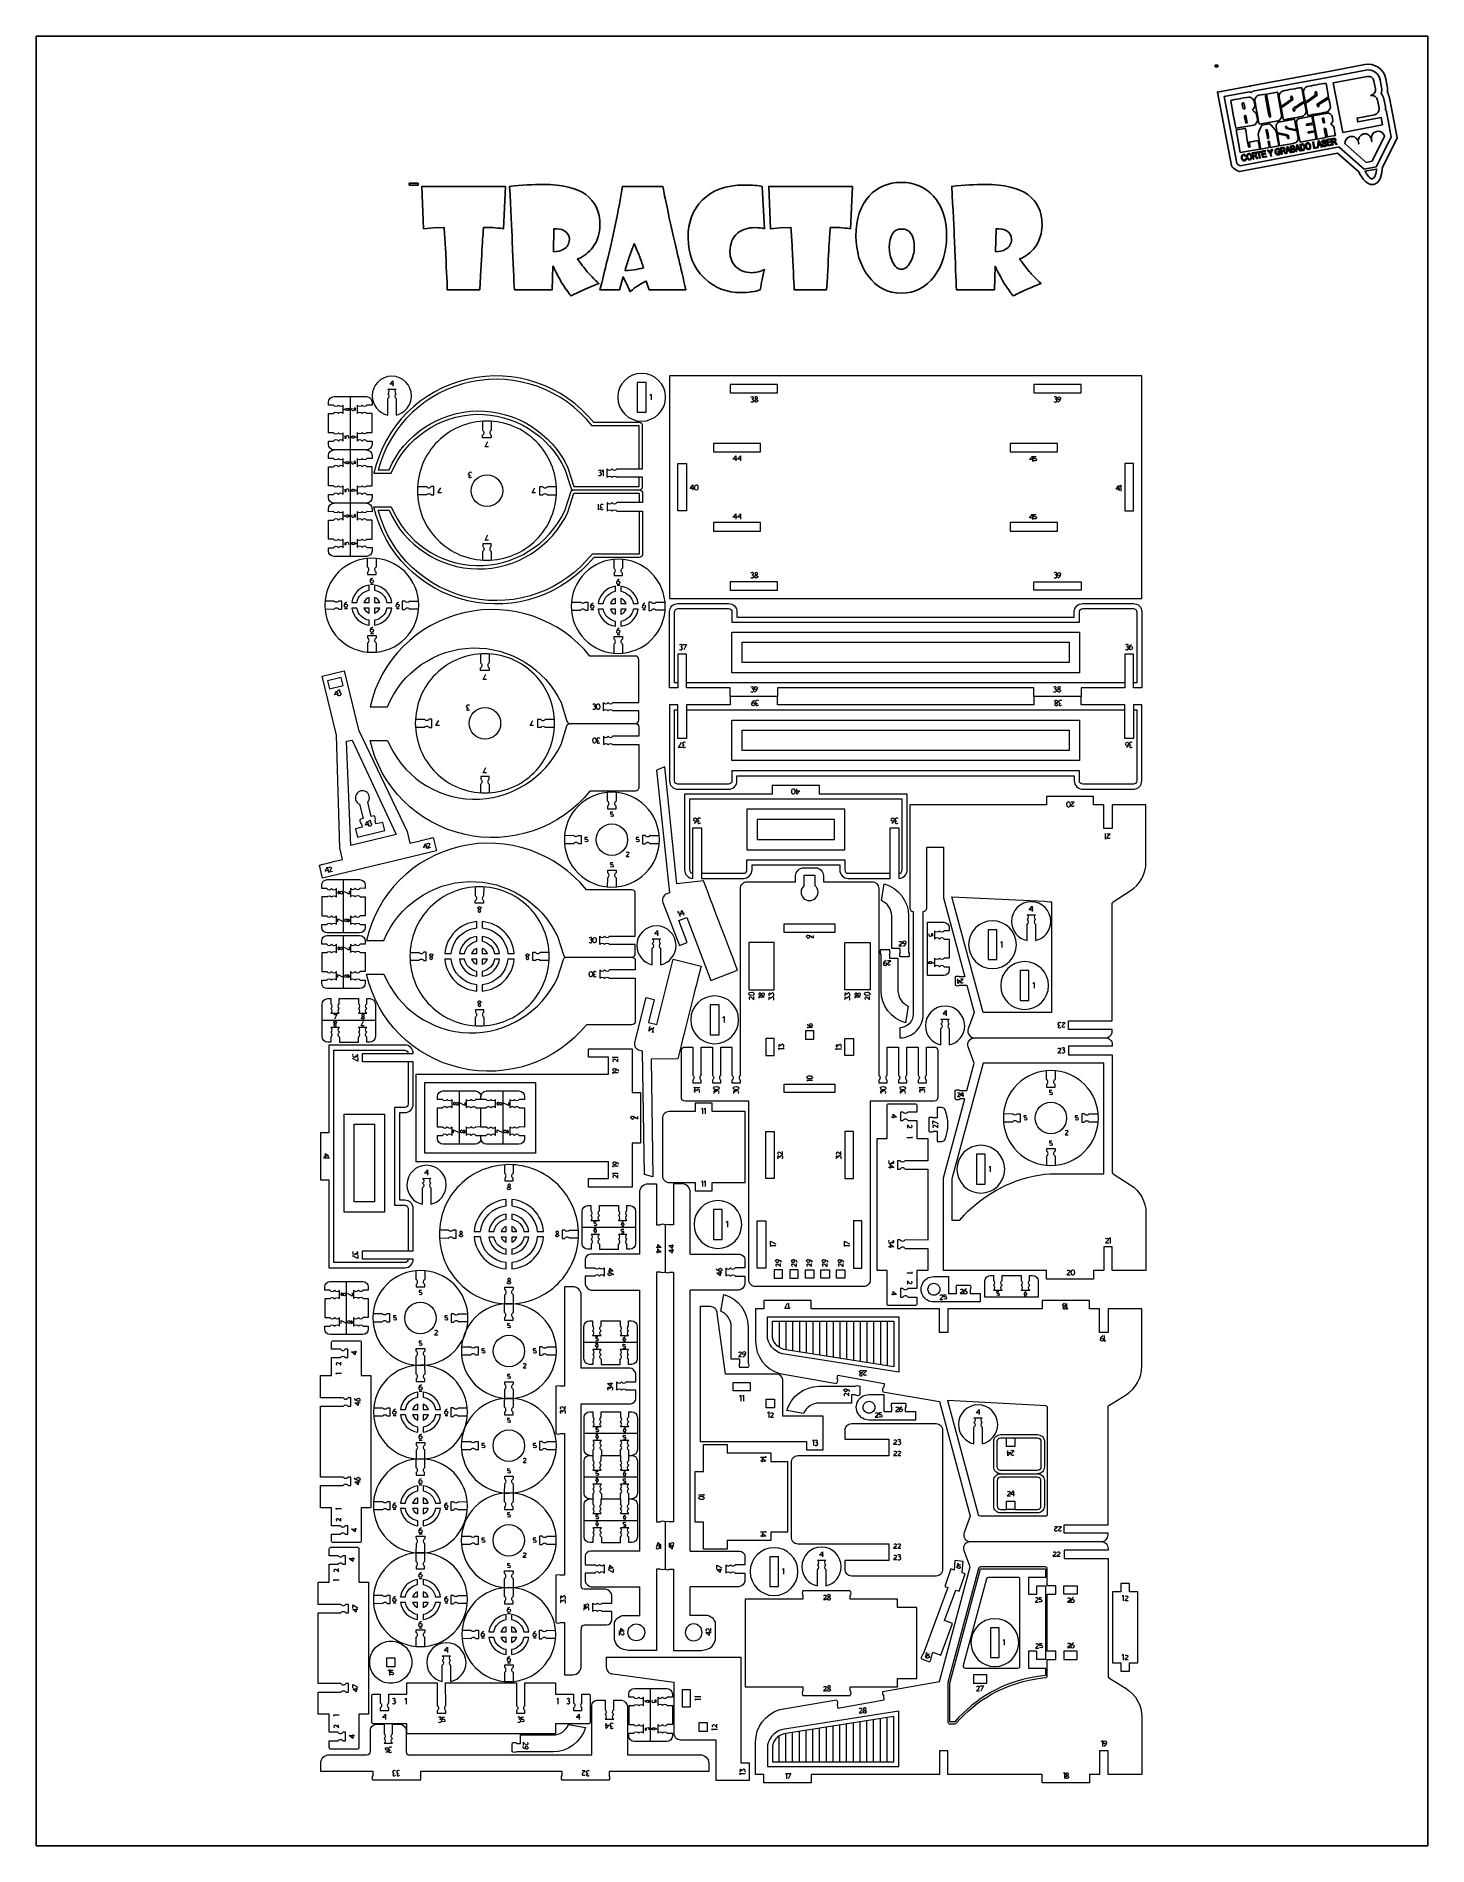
# Model space of a CAD drawing. Header units: centimetres. Extents: x -25 to 25, y -32.5 to 32.5.
import ezdxf

# ---------------------------------------------------------------- set-up
doc = ezdxf.new("R2010")
doc.units = ezdxf.units.CM
doc.header["$MEASUREMENT"] = 0
doc.header["$XCLIPFRAME"] = 0
doc.layers.add('Capa 1', color=7, linetype='Continuous')
picture_1 = doc.add_image_def('image1.jpg', size_in_pixel=(515, 360))
picture_2 = doc.add_image_def('image2.jpg', size_in_pixel=(1647, 337))

msp = doc.modelspace()

# ---------------------------------------------------------------- linework, layer by layer
at = {"layer": 'Capa 1', "color": 254}
msp.add_lwpolyline([(-25, -32.5), (25, -32.5), (25, 32.5), (-25, 32.5), (-25, -32.5)], close=True, dxfattribs=at)
at = {"layer": 'Capa 1', "color": 91}
msp.add_open_spline([(23.3666, 27.78563), (23.3666, 27.78563), (23.36028, 27.70825), (23.36028, 27.70825), (23.36028, 27.70825), (23.34414, 27.51053), (23.27817, 27.20733), (23.04373, 27.17285), (23.04373, 27.17285), (22.89892, 27.15155), (22.77905, 27.24883), (22.6934, 27.35357), (22.6934, 27.35357), (22.64534, 27.41232), (22.59877, 27.48215), (22.56238, 27.54914), (22.56238, 27.54914), (22.56238, 27.54914), (22.52253, 27.62245), (22.52253, 27.62245), (22.52253, 27.62245), (22.52253, 27.62245), (21.75055, 28.30142), (21.75055, 28.30142), (21.75055, 28.30142), (21.75055, 28.30142), (18.23803, 27.63774), (18.23803, 27.63774), (18.23803, 27.63774), (18.23803, 27.63774), (18.18622, 27.65603), (18.18622, 27.65603), (18.18622, 27.65603), (18.17404, 27.66033), (18.16205, 27.66515), (18.15028, 27.67047), (18.15028, 27.67047), (18.0798, 27.70233), (18.01987, 27.75123), (17.97266, 27.81226), (17.97266, 27.81226), (17.97266, 27.81226), (17.94266, 27.85104), (17.94266, 27.85104), (17.94266, 27.85104), (17.94266, 27.85104), (17.44328, 30.49425), (17.44328, 30.49425), (17.44328, 30.49425), (17.44328, 30.49425), (18.59508, 30.70585), (18.59508, 30.70585), (18.59508, 30.70585), (18.59508, 30.70585), (18.62046, 30.70035), (18.62046, 30.70035), (18.62046, 30.70035), (18.62046, 30.70035), (18.64348, 30.71474), (18.64348, 30.71474), (18.64348, 30.71474), (18.64348, 30.71474), (21.30492, 31.20368), (21.30492, 31.20368), (21.30492, 31.20368), (21.30492, 31.20368), (21.30744, 31.20393), (21.30744, 31.20393), (21.30744, 31.20393), (21.30744, 31.20393), (22.73622, 31.48071), (22.73622, 31.48071), (22.73622, 31.48071), (23.0834, 31.54797), (23.42105, 31.3199), (23.48831, 30.97273), (23.48831, 30.97273), (23.48831, 30.97273), (23.54155, 30.69795), (23.54155, 30.69795), (23.54155, 30.69795), (23.55526, 30.6272), (23.55692, 30.55492), (23.54664, 30.48411), (23.54664, 30.48411), (23.58263, 30.42228), (23.60805, 30.35468), (23.62179, 30.2838), (23.62179, 30.2838), (23.62179, 30.2838), (23.90047, 28.84528), (23.90047, 28.84528), (23.90047, 28.84528), (23.90047, 28.84528), (23.3666, 27.78563), (23.3666, 27.78563)], degree=3, knots=[0, 0, 0, 0, 0.04, 0.04, 0.04, 0.04, 0.08, 0.08, 0.08, 0.08, 0.12, 0.12, 0.12, 0.12, 0.16, 0.16, 0.16, 0.16, 0.2, 0.2, 0.2, 0.2, 0.24, 0.24, 0.24, 0.24, 0.28, 0.28, 0.28, 0.28, 0.32, 0.32, 0.32, 0.32, 0.36, 0.36, 0.36, 0.36, 0.4, 0.4, 0.4, 0.4, 0.44, 0.44, 0.44, 0.44, 0.48, 0.48, 0.48, 0.48, 0.52, 0.52, 0.52, 0.52, 0.56, 0.56, 0.56, 0.56, 0.6, 0.6, 0.6, 0.6, 0.64, 0.64, 0.64, 0.64, 0.68, 0.68, 0.68, 0.68, 0.72, 0.72, 0.72, 0.72, 0.76, 0.76, 0.76, 0.76, 0.8, 0.8, 0.8, 0.8, 0.84, 0.84, 0.84, 0.84, 0.88, 0.88, 0.88, 0.88, 0.92, 0.92, 0.92, 0.92, 1, 1, 1, 1], dxfattribs=at)
at = {"layer": 'Capa 1', "color": 108}
for points, knots in [([(21.81724, 28.52165), (21.81724, 28.52165), (18.25415, 27.84841), (18.25415, 27.84841), (18.25415, 27.84841), (18.24746, 27.85077), (18.24085, 27.85343), (18.23431, 27.85638), (18.23431, 27.85638), (18.19403, 27.87459), (18.16066, 27.90267), (18.13403, 27.9371), (18.13403, 27.9371), (18.13403, 27.9371), (17.68182, 30.33064), (17.68182, 30.33064), (17.68182, 30.33064), (17.68182, 30.33064), (18.59178, 30.49781), (18.59178, 30.49781), (18.59178, 30.49781), (18.61552, 30.49267), (18.63911, 30.48331), (18.66201, 30.47151), (18.66201, 30.47151), (18.67881, 30.49058), (18.69732, 30.50781), (18.71861, 30.52111), (18.71861, 30.52111), (18.71861, 30.52111), (21.33327, 31.00146), (21.33327, 31.00146), (21.33327, 31.00146), (21.33327, 31.00146), (21.33678, 31.0018), (21.33678, 31.0018), (21.33678, 31.0018), (21.33678, 31.0018), (22.77502, 31.28042), (22.77502, 31.28042), (22.77502, 31.28042), (23.01181, 31.32629), (23.24216, 31.17072), (23.28802, 30.93392), (23.28802, 30.93392), (23.28802, 30.93392), (23.34126, 30.65915), (23.34126, 30.65915), (23.34126, 30.65915), (23.35579, 30.58415), (23.35011, 30.50979), (23.32804, 30.44174), (23.32804, 30.44174), (23.37393, 30.38685), (23.40696, 30.32), (23.42149, 30.24499), (23.42149, 30.24499), (23.42149, 30.24499), (23.47473, 29.97021), (23.47473, 29.97021), (23.47473, 29.97021), (23.48304, 29.92729), (23.48474, 29.88458), (23.48053, 29.84314), (23.48053, 29.84314), (23.48053, 29.84314), (23.49867, 29.84666), (23.49867, 29.84666), (23.49867, 29.84666), (23.49867, 29.84666), (23.57036, 29.47656), (23.57036, 29.47656), (23.57036, 29.47656), (23.57036, 29.47656), (23.68693, 28.87487), (23.68693, 28.87487), (23.68693, 28.87487), (23.68693, 28.87487), (23.15005, 27.80926), (23.15005, 27.80926), (23.15005, 27.80926), (23.15005, 27.80926), (22.7149, 27.72496), (22.7149, 27.72496), (22.7149, 27.72496), (22.7149, 27.72496), (21.81892, 28.513), (21.81892, 28.513), (21.81892, 28.513), (21.81892, 28.513), (21.81724, 28.52165), (21.81724, 28.52165)], [0, 0, 0, 0, 0.04166667, 0.04166667, 0.04166667, 0.04166667, 0.08333333, 0.08333333, 0.08333333, 0.08333333, 0.125, 0.125, 0.125, 0.125, 0.16666667, 0.16666667, 0.16666667, 0.16666667, 0.20833333, 0.20833333, 0.20833333, 0.20833333, 0.25, 0.25, 0.25, 0.25, 0.29166667, 0.29166667, 0.29166667, 0.29166667, 0.33333333, 0.33333333, 0.33333333, 0.33333333, 0.375, 0.375, 0.375, 0.375, 0.41666667, 0.41666667, 0.41666667, 0.41666667, 0.45833333, 0.45833333, 0.45833333, 0.45833333, 0.5, 0.5, 0.5, 0.5, 0.54166667, 0.54166667, 0.54166667, 0.54166667, 0.58333333, 0.58333333, 0.58333333, 0.58333333, 0.625, 0.625, 0.625, 0.625, 0.66666667, 0.66666667, 0.66666667, 0.66666667, 0.70833333, 0.70833333, 0.70833333, 0.70833333, 0.75, 0.75, 0.75, 0.75, 0.79166667, 0.79166667, 0.79166667, 0.79166667, 0.83333333, 0.83333333, 0.83333333, 0.83333333, 0.875, 0.875, 0.875, 0.875, 0.91666667, 0.91666667, 0.91666667, 0.91666667, 1, 1, 1, 1]), ([(20.08822, 30.22993), (20.07974, 30.32669), (20.06114, 30.32214), (20.09806, 30.34831), (20.09806, 30.34831), (20.14204, 30.33081), (20.12324, 30.33754), (20.14595, 30.21567), (20.14595, 30.21567), (20.05834, 30.1588), (19.80667, 29.96763), (19.7328, 29.93163), (19.7328, 29.93163), (19.7328, 29.93163), (19.81662, 29.4983), (19.81662, 29.4983), (19.81662, 29.4983), (20.03307, 29.53361), (20.25275, 29.5744), (20.46867, 29.61388), (20.46867, 29.61388), (20.57712, 29.63371), (20.62583, 29.75441), (20.6256, 29.78791), (20.6256, 29.78791), (20.62525, 29.8383), (20.58188, 30.04729), (20.5676, 30.10406), (20.5676, 30.10406), (20.50383, 30.08171), (20.41235, 30.01312), (20.34479, 29.97194), (20.34479, 29.97194), (20.06369, 29.80059), (20.31332, 29.86162), (20.18297, 29.80473), (20.18297, 29.80473), (20.15333, 29.83491), (20.15545, 29.86658), (20.15679, 29.90403), (20.15679, 29.90403), (20.21545, 29.95123), (20.29399, 29.99329), (20.35945, 30.03581), (20.35945, 30.03581), (20.41783, 30.07372), (20.50142, 30.13184), (20.55959, 30.16175), (20.55959, 30.16175), (20.55959, 30.16175), (20.46926, 30.64948), (20.46926, 30.64948), (20.46926, 30.64948), (20.28352, 30.62922), (19.97201, 30.57316), (19.78877, 30.53061), (19.78877, 30.53061), (19.71989, 30.51462), (19.72429, 30.49421), (19.69099, 30.44774), (19.69099, 30.44774), (19.6547, 30.39712), (19.64807, 30.40194), (19.66326, 30.31735), (19.66326, 30.31735), (19.6802, 30.22311), (19.70038, 30.06456), (19.73099, 29.97775), (19.73099, 29.97775), (19.73099, 29.97775), (20.08822, 30.22993), (20.08822, 30.22993)], [0, 0, 0, 0, 0.05263158, 0.05263158, 0.05263158, 0.05263158, 0.10526316, 0.10526316, 0.10526316, 0.10526316, 0.15789474, 0.15789474, 0.15789474, 0.15789474, 0.21052632, 0.21052632, 0.21052632, 0.21052632, 0.26315789, 0.26315789, 0.26315789, 0.26315789, 0.31578947, 0.31578947, 0.31578947, 0.31578947, 0.36842105, 0.36842105, 0.36842105, 0.36842105, 0.42105263, 0.42105263, 0.42105263, 0.42105263, 0.47368421, 0.47368421, 0.47368421, 0.47368421, 0.52631579, 0.52631579, 0.52631579, 0.52631579, 0.57894737, 0.57894737, 0.57894737, 0.57894737, 0.63157895, 0.63157895, 0.63157895, 0.63157895, 0.68421053, 0.68421053, 0.68421053, 0.68421053, 0.73684211, 0.73684211, 0.73684211, 0.73684211, 0.78947368, 0.78947368, 0.78947368, 0.78947368, 0.84210526, 0.84210526, 0.84210526, 0.84210526, 0.89473684, 0.89473684, 0.89473684, 0.89473684, 1, 1, 1, 1]), ([(20.96298, 30.38781), (20.95339, 30.45463), (20.92195, 30.49453), (20.98388, 30.5075), (20.98388, 30.5075), (21.0102, 30.4796), (21.01149, 30.41376), (21.01916, 30.37258), (21.01916, 30.37258), (20.93213, 30.31551), (20.67744, 30.12169), (20.60576, 30.08865), (20.60576, 30.08865), (20.60576, 30.08865), (20.69002, 29.65466), (20.69002, 29.65466), (20.69002, 29.65466), (20.90707, 29.69155), (21.1259, 29.73078), (21.34244, 29.77049), (21.34244, 29.77049), (21.44736, 29.78972), (21.49888, 29.90906), (21.49856, 29.94448), (21.49856, 29.94448), (21.49808, 29.99689), (21.45528, 30.20103), (21.43801, 30.26522), (21.43801, 30.26522), (21.43801, 30.26522), (21.08514, 30.04853), (21.08514, 30.04853), (21.08514, 30.04853), (21.07512, 29.98639), (21.10939, 30.00095), (21.06883, 29.96371), (21.06883, 29.96371), (21.03275, 29.97189), (21.04759, 29.95931), (21.03357, 29.99784), (21.03357, 29.99784), (21.02548, 30.02006), (21.02928, 30.04018), (21.03009, 30.06057), (21.03009, 30.06057), (21.03009, 30.06057), (21.43233, 30.31887), (21.43233, 30.31887), (21.43233, 30.31887), (21.43233, 30.31887), (21.34264, 30.80568), (21.34264, 30.80568), (21.34264, 30.80568), (21.16355, 30.78833), (20.84104, 30.72824), (20.66252, 30.68724), (20.66252, 30.68724), (20.59282, 30.67123), (20.59786, 30.65166), (20.56423, 30.60472), (20.56423, 30.60472), (20.5279, 30.554), (20.52113, 30.5587), (20.53635, 30.47384), (20.53635, 30.47384), (20.55292, 30.38141), (20.57381, 30.21826), (20.60418, 30.13427), (20.60418, 30.13427), (20.60418, 30.13427), (20.96298, 30.38781), (20.96298, 30.38781)], [0, 0, 0, 0, 0.05263158, 0.05263158, 0.05263158, 0.05263158, 0.10526316, 0.10526316, 0.10526316, 0.10526316, 0.15789474, 0.15789474, 0.15789474, 0.15789474, 0.21052632, 0.21052632, 0.21052632, 0.21052632, 0.26315789, 0.26315789, 0.26315789, 0.26315789, 0.31578947, 0.31578947, 0.31578947, 0.31578947, 0.36842105, 0.36842105, 0.36842105, 0.36842105, 0.42105263, 0.42105263, 0.42105263, 0.42105263, 0.47368421, 0.47368421, 0.47368421, 0.47368421, 0.52631579, 0.52631579, 0.52631579, 0.52631579, 0.57894737, 0.57894737, 0.57894737, 0.57894737, 0.63157895, 0.63157895, 0.63157895, 0.63157895, 0.68421053, 0.68421053, 0.68421053, 0.68421053, 0.73684211, 0.73684211, 0.73684211, 0.73684211, 0.78947368, 0.78947368, 0.78947368, 0.78947368, 0.84210526, 0.84210526, 0.84210526, 0.84210526, 0.89473684, 0.89473684, 0.89473684, 0.89473684, 1, 1, 1, 1]), ([(21.60177, 30.82141), (21.60177, 30.82141), (22.81736, 31.0569), (22.81736, 31.0569), (22.81736, 31.0569), (22.93125, 31.07896), (23.04249, 31.00383), (23.06455, 30.88994), (23.06455, 30.88994), (23.06455, 30.88994), (23.11778, 30.61516), (23.11778, 30.61516), (23.11778, 30.61516), (23.13984, 30.50126), (23.06471, 30.39003), (22.95082, 30.36796), (22.95082, 30.36796), (23.06471, 30.39003), (23.17595, 30.3149), (23.19801, 30.201), (23.19801, 30.201), (23.19801, 30.201), (23.25125, 29.92622), (23.25125, 29.92622), (23.25125, 29.92622), (23.27331, 29.81232), (23.19818, 29.70109), (23.08429, 29.67903), (23.08429, 29.67903), (23.08429, 29.67903), (22.45675, 29.55746), (22.45675, 29.55746), (22.45675, 29.55746), (22.45675, 29.55746), (22.48371, 29.4183), (22.48371, 29.4183), (22.48371, 29.4183), (22.48371, 29.4183), (23.31832, 29.57999), (23.31832, 29.57999), (23.31832, 29.57999), (23.31832, 29.57999), (23.36893, 29.31875), (23.36893, 29.31875), (23.36893, 29.31875), (23.36893, 29.31875), (21.94627, 29.04314), (21.94627, 29.04314), (21.94627, 29.04314), (21.94627, 29.04314), (21.60177, 30.82141), (21.60177, 30.82141)], [0, 0, 0, 0, 0.07142857, 0.07142857, 0.07142857, 0.07142857, 0.14285714, 0.14285714, 0.14285714, 0.14285714, 0.21428571, 0.21428571, 0.21428571, 0.21428571, 0.28571429, 0.28571429, 0.28571429, 0.28571429, 0.35714286, 0.35714286, 0.35714286, 0.35714286, 0.42857143, 0.42857143, 0.42857143, 0.42857143, 0.5, 0.5, 0.5, 0.5, 0.57142857, 0.57142857, 0.57142857, 0.57142857, 0.64285714, 0.64285714, 0.64285714, 0.64285714, 0.71428571, 0.71428571, 0.71428571, 0.71428571, 0.78571429, 0.78571429, 0.78571429, 0.78571429, 0.85714286, 0.85714286, 0.85714286, 0.85714286, 1, 1, 1, 1]), ([(18.69779, 29.84508), (18.71098, 29.85928), (18.76611, 29.93163), (18.77484, 29.94887), (18.77484, 29.94887), (18.79573, 29.99014), (18.76923, 30.20475), (18.71437, 30.24824), (18.71437, 30.24824), (18.68807, 30.26909), (18.63598, 30.30787), (18.60964, 30.31251), (18.60964, 30.31251), (18.57072, 30.31936), (18.00016, 30.21214), (17.92263, 30.19338), (17.92263, 30.19338), (17.95532, 29.99087), (18.06429, 29.34332), (18.1062, 29.19185), (18.1062, 29.19185), (18.1062, 29.19185), (18.74435, 29.30557), (18.74435, 29.30557), (18.74435, 29.30557), (18.80849, 29.31706), (18.82183, 29.36668), (18.85133, 29.40695), (18.85133, 29.40695), (18.89775, 29.47032), (18.88081, 29.47582), (18.86286, 29.57183), (18.86286, 29.57183), (18.85177, 29.63118), (18.85335, 29.71695), (18.80881, 29.75732), (18.80881, 29.75732), (18.77048, 29.79206), (18.72849, 29.79599), (18.69779, 29.84508)], [0, 0, 0, 0, 0.09090909, 0.09090909, 0.09090909, 0.09090909, 0.18181818, 0.18181818, 0.18181818, 0.18181818, 0.27272727, 0.27272727, 0.27272727, 0.27272727, 0.36363636, 0.36363636, 0.36363636, 0.36363636, 0.45454545, 0.45454545, 0.45454545, 0.45454545, 0.54545455, 0.54545455, 0.54545455, 0.54545455, 0.63636364, 0.63636364, 0.63636364, 0.63636364, 0.72727273, 0.72727273, 0.72727273, 0.72727273, 0.81818182, 0.81818182, 0.81818182, 0.81818182, 1, 1, 1, 1]), ([(18.37786, 29.88637), (18.34625, 29.90122), (18.329, 30.06151), (18.33422, 30.09649), (18.33422, 30.09649), (18.33422, 30.09649), (18.3826, 30.11006), (18.3826, 30.11006), (18.3826, 30.11006), (18.40915, 30.05299), (18.42807, 29.94792), (18.42247, 29.8866), (18.42247, 29.8866), (18.42247, 29.8866), (18.37786, 29.88637), (18.37786, 29.88637)], [0, 0, 0, 0, 0.2, 0.2, 0.2, 0.2, 0.4, 0.4, 0.4, 0.4, 0.6, 0.6, 0.6, 0.6, 1, 1, 1, 1]), ([(19.6181, 29.46218), (19.6945, 29.47588), (19.76153, 29.5859), (19.74684, 29.66773), (19.74684, 29.66773), (19.74684, 29.66773), (19.5957, 30.494), (19.5957, 30.494), (19.5957, 30.494), (19.5957, 30.494), (19.20887, 30.42282), (19.20887, 30.42282), (19.20887, 30.42282), (19.20887, 30.42282), (19.32463, 29.76739), (19.32463, 29.76739), (19.32463, 29.76739), (19.33076, 29.73351), (19.34165, 29.68903), (19.34584, 29.65666), (19.34584, 29.65666), (19.35325, 29.59947), (19.3622, 29.61036), (19.31847, 29.59646), (19.31847, 29.59646), (19.27157, 29.63577), (19.18198, 30.29532), (19.15574, 30.41306), (19.15574, 30.41306), (19.10205, 30.40939), (18.91225, 30.38253), (18.8732, 30.35941), (18.8732, 30.35941), (18.85658, 30.34958), (18.81991, 30.29482), (18.80727, 30.27686), (18.80727, 30.27686), (18.77943, 30.2373), (18.77716, 30.23758), (18.78884, 30.17238), (18.78884, 30.17238), (18.82795, 29.9539), (18.90597, 29.46335), (18.94328, 29.34178), (18.94328, 29.34178), (18.94328, 29.34178), (19.6181, 29.46218), (19.6181, 29.46218)], [0, 0, 0, 0, 0.07692308, 0.07692308, 0.07692308, 0.07692308, 0.15384615, 0.15384615, 0.15384615, 0.15384615, 0.23076923, 0.23076923, 0.23076923, 0.23076923, 0.30769231, 0.30769231, 0.30769231, 0.30769231, 0.38461538, 0.38461538, 0.38461538, 0.38461538, 0.46153846, 0.46153846, 0.46153846, 0.46153846, 0.53846154, 0.53846154, 0.53846154, 0.53846154, 0.61538462, 0.61538462, 0.61538462, 0.61538462, 0.69230769, 0.69230769, 0.69230769, 0.69230769, 0.76923077, 0.76923077, 0.76923077, 0.76923077, 0.84615385, 0.84615385, 0.84615385, 0.84615385, 1, 1, 1, 1]), ([(18.46079, 29.65511), (18.46079, 29.65511), (18.5129, 29.38909), (18.5129, 29.38909), (18.5129, 29.38909), (18.5129, 29.38909), (18.46348, 29.37833), (18.46348, 29.37833), (18.46348, 29.37833), (18.44674, 29.43404), (18.44036, 29.49021), (18.43011, 29.5446), (18.43011, 29.5446), (18.41652, 29.61679), (18.39086, 29.64993), (18.46079, 29.65511)], [0, 0, 0, 0, 0.2, 0.2, 0.2, 0.2, 0.4, 0.4, 0.4, 0.4, 0.6, 0.6, 0.6, 0.6, 1, 1, 1, 1]), ([(19.29975, 28.50039), (19.30115, 28.54077), (19.28952, 28.58474), (19.28166, 28.6254), (19.28166, 28.6254), (19.25942, 28.74044), (19.26104, 28.71188), (19.28329, 28.73206), (19.28329, 28.73206), (19.31244, 28.7198), (19.29629, 28.74292), (19.31023, 28.69331), (19.31023, 28.69331), (19.31023, 28.69331), (19.34157, 28.50614), (19.34157, 28.50614), (19.34157, 28.50614), (19.34157, 28.50614), (19.64778, 28.56258), (19.64778, 28.56258), (19.64778, 28.56258), (19.61152, 28.72833), (19.59295, 28.90403), (19.55637, 29.06808), (19.55637, 29.06808), (19.54081, 29.13786), (19.35988, 29.30293), (19.31655, 29.35716), (19.31655, 29.35716), (19.31655, 29.35716), (19.03607, 29.30395), (19.03607, 29.30395), (19.03607, 29.30395), (18.99838, 29.22736), (18.89266, 29.02789), (18.90557, 28.9514), (18.90557, 28.9514), (18.92708, 28.824), (18.96298, 28.55647), (19.00003, 28.44511), (19.00003, 28.44511), (19.00003, 28.44511), (19.29975, 28.50039), (19.29975, 28.50039)], [0, 0, 0, 0, 0.08333333, 0.08333333, 0.08333333, 0.08333333, 0.16666667, 0.16666667, 0.16666667, 0.16666667, 0.25, 0.25, 0.25, 0.25, 0.33333333, 0.33333333, 0.33333333, 0.33333333, 0.41666667, 0.41666667, 0.41666667, 0.41666667, 0.5, 0.5, 0.5, 0.5, 0.58333333, 0.58333333, 0.58333333, 0.58333333, 0.66666667, 0.66666667, 0.66666667, 0.66666667, 0.75, 0.75, 0.75, 0.75, 0.83333333, 0.83333333, 0.83333333, 0.83333333, 1, 1, 1, 1]), ([(19.90497, 29.18145), (19.8898, 29.22697), (19.88599, 29.23748), (19.90058, 29.26688), (19.90058, 29.26688), (19.95789, 29.25273), (19.89943, 29.21917), (19.98007, 29.20065), (19.98007, 29.20065), (19.98007, 29.20065), (20.28449, 29.14045), (20.28449, 29.14045), (20.28449, 29.14045), (20.28449, 29.14045), (20.21567, 29.51539), (20.21567, 29.51539), (20.21567, 29.51539), (20.0708, 29.50719), (19.84861, 29.45111), (19.69616, 29.42566), (19.69616, 29.42566), (19.63624, 29.41566), (19.62416, 29.41786), (19.59649, 29.37907), (19.59649, 29.37907), (19.58447, 29.36221), (19.549, 29.31617), (19.54578, 29.29966), (19.54578, 29.29966), (19.53895, 29.26457), (19.57685, 29.08278), (19.59029, 29.04235), (19.59029, 29.04235), (19.68941, 28.99387), (19.88274, 28.98219), (19.98887, 28.93482), (19.98887, 28.93482), (19.98887, 28.93482), (20.00085, 28.82282), (20.00085, 28.82282), (20.00085, 28.82282), (19.94744, 28.81275), (19.96242, 28.84989), (19.94929, 28.90593), (19.94929, 28.90593), (19.90977, 28.92456), (19.63913, 28.9946), (19.59439, 28.99743), (19.59439, 28.99743), (19.59439, 28.99743), (19.67156, 28.56526), (19.67156, 28.56526), (19.67156, 28.56526), (19.84821, 28.59724), (20.05533, 28.62368), (20.22647, 28.66403), (20.22647, 28.66403), (20.28708, 28.67832), (20.3517, 28.75588), (20.34198, 28.82481), (20.34198, 28.82481), (20.33119, 28.90147), (20.31045, 29.02092), (20.29118, 29.0959), (20.29118, 29.0959), (20.29118, 29.0959), (19.90497, 29.18145), (19.90497, 29.18145)], [0, 0, 0, 0, 0.05555556, 0.05555556, 0.05555556, 0.05555556, 0.11111111, 0.11111111, 0.11111111, 0.11111111, 0.16666667, 0.16666667, 0.16666667, 0.16666667, 0.22222222, 0.22222222, 0.22222222, 0.22222222, 0.27777778, 0.27777778, 0.27777778, 0.27777778, 0.33333333, 0.33333333, 0.33333333, 0.33333333, 0.38888889, 0.38888889, 0.38888889, 0.38888889, 0.44444444, 0.44444444, 0.44444444, 0.44444444, 0.5, 0.5, 0.5, 0.5, 0.55555556, 0.55555556, 0.55555556, 0.55555556, 0.61111111, 0.61111111, 0.61111111, 0.61111111, 0.66666667, 0.66666667, 0.66666667, 0.66666667, 0.72222222, 0.72222222, 0.72222222, 0.72222222, 0.77777778, 0.77777778, 0.77777778, 0.77777778, 0.83333333, 0.83333333, 0.83333333, 0.83333333, 0.88888889, 0.88888889, 0.88888889, 0.88888889, 1, 1, 1, 1]), ([(20.69618, 29.04449), (20.70788, 29.06576), (20.69548, 29.0559), (20.72183, 29.06615), (20.72183, 29.06615), (20.72183, 29.06615), (20.93531, 29.10397), (20.93531, 29.10397), (20.93531, 29.10397), (20.93531, 29.10397), (20.89273, 29.32726), (20.89273, 29.32726), (20.89273, 29.32726), (20.89273, 29.32726), (20.64566, 29.28845), (20.64566, 29.28845), (20.64566, 29.28845), (20.64566, 29.28845), (20.6392, 29.32954), (20.6392, 29.32954), (20.6392, 29.32954), (20.69663, 29.37333), (20.81118, 29.36483), (20.88387, 29.38793), (20.88387, 29.38793), (20.88387, 29.38793), (20.83639, 29.62155), (20.83639, 29.62155), (20.83639, 29.62155), (20.83639, 29.62155), (20.35161, 29.53028), (20.35161, 29.53028), (20.35161, 29.53028), (20.30536, 29.50339), (20.27448, 29.44157), (20.28399, 29.38458), (20.28399, 29.38458), (20.30528, 29.25692), (20.38956, 28.75951), (20.41135, 28.69793), (20.41135, 28.69793), (20.41135, 28.69793), (20.9924, 28.80424), (20.9924, 28.80424), (20.9924, 28.80424), (20.9924, 28.80424), (20.94249, 29.06198), (20.94249, 29.06198), (20.94249, 29.06198), (20.94249, 29.06198), (20.70544, 29.02093), (20.70544, 29.02093), (20.70544, 29.02093), (20.70544, 29.02093), (20.69618, 29.04449), (20.69618, 29.04449)], [0, 0, 0, 0, 0.06666667, 0.06666667, 0.06666667, 0.06666667, 0.13333333, 0.13333333, 0.13333333, 0.13333333, 0.2, 0.2, 0.2, 0.2, 0.26666667, 0.26666667, 0.26666667, 0.26666667, 0.33333333, 0.33333333, 0.33333333, 0.33333333, 0.4, 0.4, 0.4, 0.4, 0.46666667, 0.46666667, 0.46666667, 0.46666667, 0.53333333, 0.53333333, 0.53333333, 0.53333333, 0.6, 0.6, 0.6, 0.6, 0.66666667, 0.66666667, 0.66666667, 0.66666667, 0.73333333, 0.73333333, 0.73333333, 0.73333333, 0.8, 0.8, 0.8, 0.8, 0.86666667, 0.86666667, 0.86666667, 0.86666667, 1, 1, 1, 1]), ([(21.31668, 29.19086), (21.34971, 29.17283), (21.35285, 29.07557), (21.35939, 29.03905), (21.35939, 29.03905), (21.36881, 28.98649), (21.38031, 28.93383), (21.38601, 28.8808), (21.38601, 28.8808), (21.38601, 28.8808), (21.6798, 28.93346), (21.6798, 28.93346), (21.6798, 28.93346), (21.65677, 29.01963), (21.64866, 29.203), (21.60594, 29.2673), (21.60594, 29.2673), (21.58797, 29.29853), (21.54716, 29.31359), (21.51886, 29.33637), (21.51886, 29.33637), (21.55871, 29.44448), (21.60612, 29.37754), (21.57438, 29.55301), (21.57438, 29.55301), (21.56361, 29.61248), (21.56803, 29.6491), (21.53119, 29.67865), (21.53119, 29.67865), (21.52095, 29.68688), (21.45559, 29.73017), (21.44521, 29.73247), (21.44521, 29.73247), (21.40107, 29.74223), (20.96045, 29.65134), (20.87407, 29.63686), (20.87407, 29.63686), (20.87407, 29.63686), (21.02213, 28.80717), (21.02213, 28.80717), (21.02213, 28.80717), (21.02213, 28.80717), (21.3368, 28.86581), (21.3368, 28.86581), (21.3368, 28.86581), (21.3368, 28.86581), (21.28137, 29.18214), (21.28137, 29.18214), (21.28137, 29.18214), (21.28137, 29.18214), (21.31668, 29.19086), (21.31668, 29.19086)], [0, 0, 0, 0, 0.07142857, 0.07142857, 0.07142857, 0.07142857, 0.14285714, 0.14285714, 0.14285714, 0.14285714, 0.21428571, 0.21428571, 0.21428571, 0.21428571, 0.28571429, 0.28571429, 0.28571429, 0.28571429, 0.35714286, 0.35714286, 0.35714286, 0.35714286, 0.42857143, 0.42857143, 0.42857143, 0.42857143, 0.5, 0.5, 0.5, 0.5, 0.57142857, 0.57142857, 0.57142857, 0.57142857, 0.64285714, 0.64285714, 0.64285714, 0.64285714, 0.71428571, 0.71428571, 0.71428571, 0.71428571, 0.78571429, 0.78571429, 0.78571429, 0.78571429, 0.85714286, 0.85714286, 0.85714286, 0.85714286, 1, 1, 1, 1]), ([(21.26525, 29.38022), (21.23576, 29.39149), (21.24815, 29.36076), (21.228, 29.47029), (21.228, 29.47029), (21.20765, 29.58091), (21.21041, 29.53894), (21.23338, 29.55802), (21.23338, 29.55802), (21.26722, 29.54874), (21.25047, 29.59357), (21.27358, 29.46807), (21.27358, 29.46807), (21.2941, 29.35658), (21.28991, 29.3985), (21.26525, 29.38022)], [0, 0, 0, 0, 0.2, 0.2, 0.2, 0.2, 0.4, 0.4, 0.4, 0.4, 0.6, 0.6, 0.6, 0.6, 1, 1, 1, 1]), ([(18.25872, 28.31689), (18.25872, 28.31689), (18.96474, 28.44319), (18.96474, 28.44319), (18.96474, 28.44319), (18.96474, 28.44319), (18.90756, 28.75228), (18.90756, 28.75228), (18.90756, 28.75228), (18.90756, 28.75228), (18.58687, 28.69488), (18.58687, 28.69488), (18.58687, 28.69488), (18.58687, 28.69488), (18.61121, 28.52835), (18.61121, 28.52835), (18.61121, 28.52835), (18.61121, 28.52835), (18.56717, 28.51874), (18.56717, 28.51874), (18.56717, 28.51874), (18.50136, 28.67089), (18.50026, 29.0344), (18.43754, 29.18837), (18.43754, 29.18837), (18.43754, 29.18837), (18.11595, 29.13306), (18.11595, 29.13306), (18.11595, 29.13306), (18.11595, 29.13306), (18.25872, 28.31689), (18.25872, 28.31689)], [0, 0, 0, 0, 0.11111111, 0.11111111, 0.11111111, 0.11111111, 0.22222222, 0.22222222, 0.22222222, 0.22222222, 0.33333333, 0.33333333, 0.33333333, 0.33333333, 0.44444444, 0.44444444, 0.44444444, 0.44444444, 0.55555556, 0.55555556, 0.55555556, 0.55555556, 0.66666667, 0.66666667, 0.66666667, 0.66666667, 0.77777778, 0.77777778, 0.77777778, 0.77777778, 1, 1, 1, 1]), ([(19.19704, 29.0959), (19.1877, 29.14804), (19.1764, 29.13564), (19.21909, 29.14793), (19.21909, 29.14793), (19.24235, 29.12139), (19.28891, 28.86248), (19.27693, 28.82523), (19.27693, 28.82523), (19.23444, 28.82177), (19.24561, 28.82492), (19.23653, 28.87559), (19.23653, 28.87559), (19.23653, 28.87559), (19.19704, 29.0959), (19.19704, 29.0959)], [0, 0, 0, 0, 0.2, 0.2, 0.2, 0.2, 0.4, 0.4, 0.4, 0.4, 0.6, 0.6, 0.6, 0.6, 1, 1, 1, 1]), ([(20.45066, 28.3881), (20.45066, 28.3881), (20.41014, 28.6141), (20.41014, 28.6141), (20.41014, 28.6141), (20.41014, 28.6141), (20.47406, 28.62556), (20.47406, 28.62556), (20.47406, 28.62556), (20.48985, 28.62838), (20.50214, 28.62918), (20.51084, 28.62786), (20.51084, 28.62786), (20.52227, 28.62622), (20.53277, 28.62126), (20.54242, 28.61316), (20.54242, 28.61316), (20.55203, 28.605), (20.56034, 28.59406), (20.56736, 28.58033), (20.56736, 28.58033), (20.5744, 28.56655), (20.5797, 28.54969), (20.58327, 28.52975), (20.58327, 28.52975), (20.58786, 28.50418), (20.58802, 28.48178), (20.58368, 28.46261), (20.58368, 28.46261), (20.57942, 28.44343), (20.57205, 28.42907), (20.56161, 28.41949), (20.56161, 28.41949), (20.5512, 28.40997), (20.53651, 28.40348), (20.51752, 28.40008), (20.51752, 28.40008), (20.51752, 28.40008), (20.45066, 28.3881), (20.45066, 28.3881)], [0, 0, 0, 0, 0.09090909, 0.09090909, 0.09090909, 0.09090909, 0.18181818, 0.18181818, 0.18181818, 0.18181818, 0.27272727, 0.27272727, 0.27272727, 0.27272727, 0.36363636, 0.36363636, 0.36363636, 0.36363636, 0.45454545, 0.45454545, 0.45454545, 0.45454545, 0.54545455, 0.54545455, 0.54545455, 0.54545455, 0.63636364, 0.63636364, 0.63636364, 0.63636364, 0.72727273, 0.72727273, 0.72727273, 0.72727273, 0.81818182, 0.81818182, 0.81818182, 0.81818182, 1, 1, 1, 1]), ([(20.47053, 28.41902), (20.47053, 28.41902), (20.50992, 28.42608), (20.50992, 28.42608), (20.50992, 28.42608), (20.52581, 28.42893), (20.5374, 28.43367), (20.54467, 28.44035), (20.54467, 28.44035), (20.55194, 28.44703), (20.55676, 28.45652), (20.55906, 28.46883), (20.55906, 28.46883), (20.56215, 28.48524), (20.5618, 28.50413), (20.55797, 28.52554), (20.55797, 28.52554), (20.55385, 28.54853), (20.5475, 28.56602), (20.53895, 28.57801), (20.53895, 28.57801), (20.53038, 28.59004), (20.52086, 28.5974), (20.51029, 28.60007), (20.51029, 28.60007), (20.50323, 28.6019), (20.49254, 28.60151), (20.47829, 28.59895), (20.47829, 28.59895), (20.47829, 28.59895), (20.43952, 28.592), (20.43952, 28.592), (20.43952, 28.592), (20.43952, 28.592), (20.47053, 28.41902), (20.47053, 28.41902)], [0, 0, 0, 0, 0.1, 0.1, 0.1, 0.1, 0.2, 0.2, 0.2, 0.2, 0.3, 0.3, 0.3, 0.3, 0.4, 0.4, 0.4, 0.4, 0.5, 0.5, 0.5, 0.5, 0.6, 0.6, 0.6, 0.6, 0.7, 0.7, 0.7, 0.7, 0.8, 0.8, 0.8, 0.8, 1, 1, 1, 1]), ([(20.61143, 28.53045), (20.60453, 28.56897), (20.6077, 28.60006), (20.621, 28.62377), (20.621, 28.62377), (20.63422, 28.64748), (20.65352, 28.66163), (20.67882, 28.66617), (20.67882, 28.66617), (20.69518, 28.66911), (20.7109, 28.66714), (20.72601, 28.66034), (20.72601, 28.66034), (20.74115, 28.65351), (20.75423, 28.642), (20.76528, 28.62579), (20.76528, 28.62579), (20.77627, 28.60963), (20.78398, 28.58934), (20.78833, 28.56504), (20.78833, 28.56504), (20.79433, 28.53158), (20.79158, 28.50296), (20.78016, 28.4792), (20.78016, 28.4792), (20.76753, 28.45298), (20.74768, 28.43743), (20.72054, 28.43256), (20.72054, 28.43256), (20.69318, 28.42766), (20.66906, 28.4356), (20.6481, 28.45645), (20.6481, 28.45645), (20.62914, 28.47531), (20.61691, 28.49995), (20.61143, 28.53045)], [0, 0, 0, 0, 0.1, 0.1, 0.1, 0.1, 0.2, 0.2, 0.2, 0.2, 0.3, 0.3, 0.3, 0.3, 0.4, 0.4, 0.4, 0.4, 0.5, 0.5, 0.5, 0.5, 0.6, 0.6, 0.6, 0.6, 0.7, 0.7, 0.7, 0.7, 0.8, 0.8, 0.8, 0.8, 1, 1, 1, 1]), ([(20.63676, 28.53461), (20.64175, 28.50673), (20.65177, 28.48627), (20.66684, 28.47311), (20.66684, 28.47311), (20.68186, 28.45994), (20.69822, 28.45495), (20.71579, 28.4581), (20.71579, 28.4581), (20.73379, 28.46132), (20.74749, 28.47176), (20.75692, 28.48947), (20.75692, 28.48947), (20.76634, 28.50718), (20.76836, 28.53111), (20.76296, 28.5612), (20.76296, 28.5612), (20.75948, 28.58061), (20.75321, 28.59741), (20.74421, 28.61159), (20.74421, 28.61159), (20.73727, 28.6224), (20.72832, 28.63052), (20.71734, 28.63577), (20.71734, 28.63577), (20.70634, 28.64108), (20.69509, 28.64269), (20.68356, 28.64063), (20.68356, 28.64063), (20.66504, 28.63731), (20.65116, 28.6269), (20.64193, 28.60933), (20.64193, 28.60933), (20.6327, 28.59177), (20.63097, 28.56686), (20.63676, 28.53461)], [0, 0, 0, 0, 0.1, 0.1, 0.1, 0.1, 0.2, 0.2, 0.2, 0.2, 0.3, 0.3, 0.3, 0.3, 0.4, 0.4, 0.4, 0.4, 0.5, 0.5, 0.5, 0.5, 0.6, 0.6, 0.6, 0.6, 0.7, 0.7, 0.7, 0.7, 0.8, 0.8, 0.8, 0.8, 1, 1, 1, 1]), ([(20.90993, 28.47041), (20.90993, 28.47041), (20.86942, 28.69643), (20.86942, 28.69643), (20.86942, 28.69643), (20.86942, 28.69643), (20.89404, 28.70084), (20.89404, 28.70084), (20.89404, 28.70084), (20.89404, 28.70084), (20.9298, 28.50134), (20.9298, 28.50134), (20.9298, 28.50134), (20.9298, 28.50134), (21.02103, 28.5177), (21.02103, 28.5177), (21.02103, 28.5177), (21.02103, 28.5177), (21.02578, 28.49118), (21.02578, 28.49118), (21.02578, 28.49118), (21.02578, 28.49118), (20.90993, 28.47041), (20.90993, 28.47041)], [0, 0, 0, 0, 0.14285714, 0.14285714, 0.14285714, 0.14285714, 0.28571429, 0.28571429, 0.28571429, 0.28571429, 0.42857143, 0.42857143, 0.42857143, 0.42857143, 0.57142857, 0.57142857, 0.57142857, 0.57142857, 0.71428571, 0.71428571, 0.71428571, 0.71428571, 1, 1, 1, 1]), ([(21.03493, 28.49282), (21.03493, 28.49282), (21.06581, 28.73163), (21.06581, 28.73163), (21.06581, 28.73163), (21.06581, 28.73163), (21.09211, 28.73634), (21.09211, 28.73634), (21.09211, 28.73634), (21.09211, 28.73634), (21.20822, 28.52389), (21.20822, 28.52389), (21.20822, 28.52389), (21.20822, 28.52389), (21.18018, 28.51886), (21.18018, 28.51886), (21.18018, 28.51886), (21.18018, 28.51886), (21.1466, 28.58354), (21.1466, 28.58354), (21.1466, 28.58354), (21.1466, 28.58354), (21.06847, 28.56953), (21.06847, 28.56953), (21.06847, 28.56953), (21.06847, 28.56953), (21.06071, 28.49744), (21.06071, 28.49744), (21.06071, 28.49744), (21.06071, 28.49744), (21.03493, 28.49282), (21.03493, 28.49282)], [0, 0, 0, 0, 0.11111111, 0.11111111, 0.11111111, 0.11111111, 0.22222222, 0.22222222, 0.22222222, 0.22222222, 0.33333333, 0.33333333, 0.33333333, 0.33333333, 0.44444444, 0.44444444, 0.44444444, 0.44444444, 0.55555556, 0.55555556, 0.55555556, 0.55555556, 0.66666667, 0.66666667, 0.66666667, 0.66666667, 0.77777778, 0.77777778, 0.77777778, 0.77777778, 1, 1, 1, 1]), ([(21.07127, 28.59512), (21.07127, 28.59512), (21.13472, 28.60649), (21.13472, 28.60649), (21.13472, 28.60649), (21.13472, 28.60649), (21.10409, 28.66562), (21.10409, 28.66562), (21.10409, 28.66562), (21.09465, 28.68375), (21.08742, 28.69858), (21.08248, 28.71012), (21.08248, 28.71012), (21.08266, 28.69517), (21.08186, 28.68021), (21.08007, 28.66512), (21.08007, 28.66512), (21.08007, 28.66512), (21.07127, 28.59512), (21.07127, 28.59512)], [0, 0, 0, 0, 0.16666667, 0.16666667, 0.16666667, 0.16666667, 0.33333333, 0.33333333, 0.33333333, 0.33333333, 0.5, 0.5, 0.5, 0.5, 0.66666667, 0.66666667, 0.66666667, 0.66666667, 1, 1, 1, 1]), ([(21.20647, 28.59883), (21.20647, 28.59883), (21.22942, 28.60523), (21.22942, 28.60523), (21.22942, 28.60523), (21.23287, 28.59303), (21.23739, 28.58385), (21.243, 28.57769), (21.243, 28.57769), (21.24861, 28.57152), (21.25582, 28.56706), (21.26467, 28.5643), (21.26467, 28.5643), (21.27352, 28.56155), (21.28306, 28.56108), (21.29316, 28.56289), (21.29316, 28.56289), (21.30774, 28.56551), (21.3184, 28.57111), (21.32518, 28.57966), (21.32518, 28.57966), (21.33194, 28.58825), (21.33428, 28.59823), (21.33225, 28.60959), (21.33225, 28.60959), (21.33105, 28.61627), (21.32854, 28.6218), (21.32469, 28.62627), (21.32469, 28.62627), (21.32092, 28.6307), (21.31576, 28.63401), (21.30926, 28.63609), (21.30926, 28.63609), (21.30278, 28.63825), (21.2892, 28.64043), (21.26855, 28.64264), (21.26855, 28.64264), (21.25015, 28.64467), (21.23681, 28.64766), (21.22846, 28.65153), (21.22846, 28.65153), (21.2201, 28.65546), (21.21311, 28.66111), (21.20757, 28.66842), (21.20757, 28.66842), (21.20197, 28.67573), (21.19828, 28.68451), (21.19646, 28.69466), (21.19646, 28.69466), (21.19317, 28.71298), (21.19639, 28.72897), (21.20614, 28.74272), (21.20614, 28.74272), (21.21584, 28.75645), (21.23074, 28.7651), (21.25074, 28.76869), (21.25074, 28.76869), (21.26451, 28.77115), (21.27706, 28.77058), (21.28834, 28.76701), (21.28834, 28.76701), (21.29964, 28.76339), (21.30903, 28.75698), (21.31659, 28.74785), (21.31659, 28.74785), (21.32409, 28.73872), (21.32929, 28.72728), (21.33218, 28.71356), (21.33218, 28.71356), (21.33218, 28.71356), (21.30922, 28.70716), (21.30922, 28.70716), (21.30922, 28.70716), (21.30538, 28.72163), (21.29901, 28.73172), (21.29017, 28.73742), (21.29017, 28.73742), (21.28137, 28.74317), (21.27012, 28.7448), (21.25644, 28.74234), (21.25644, 28.74234), (21.24255, 28.73985), (21.23253, 28.73485), (21.22633, 28.72733), (21.22633, 28.72733), (21.22013, 28.71981), (21.21794, 28.71117), (21.21969, 28.70133), (21.21969, 28.70133), (21.22134, 28.69218), (21.22529, 28.68555), (21.23155, 28.68152), (21.23155, 28.68152), (21.23778, 28.67742), (21.25072, 28.67453), (21.27038, 28.67278), (21.27038, 28.67278), (21.28957, 28.67112), (21.30318, 28.66905), (21.31125, 28.66676), (21.31125, 28.66676), (21.32359, 28.66304), (21.33346, 28.65705), (21.34084, 28.64865), (21.34084, 28.64865), (21.34826, 28.64026), (21.3531, 28.62957), (21.35544, 28.61652), (21.35544, 28.61652), (21.35776, 28.60358), (21.35683, 28.59124), (21.35268, 28.57953), (21.35268, 28.57953), (21.34854, 28.56777), (21.34173, 28.55824), (21.3323, 28.5508), (21.3323, 28.5508), (21.32288, 28.5434), (21.31086, 28.53837), (21.29613, 28.53573), (21.29613, 28.53573), (21.27325, 28.53163), (21.25375, 28.53525), (21.23771, 28.5466), (21.23771, 28.5466), (21.22161, 28.55794), (21.21122, 28.57535), (21.20647, 28.59883)], [0, 0, 0, 0, 0.03030303, 0.03030303, 0.03030303, 0.03030303, 0.06060606, 0.06060606, 0.06060606, 0.06060606, 0.09090909, 0.09090909, 0.09090909, 0.09090909, 0.12121212, 0.12121212, 0.12121212, 0.12121212, 0.15151515, 0.15151515, 0.15151515, 0.15151515, 0.18181818, 0.18181818, 0.18181818, 0.18181818, 0.21212121, 0.21212121, 0.21212121, 0.21212121, 0.24242424, 0.24242424, 0.24242424, 0.24242424, 0.27272727, 0.27272727, 0.27272727, 0.27272727, 0.3030303, 0.3030303, 0.3030303, 0.3030303, 0.33333333, 0.33333333, 0.33333333, 0.33333333, 0.36363636, 0.36363636, 0.36363636, 0.36363636, 0.39393939, 0.39393939, 0.39393939, 0.39393939, 0.42424242, 0.42424242, 0.42424242, 0.42424242, 0.45454545, 0.45454545, 0.45454545, 0.45454545, 0.48484848, 0.48484848, 0.48484848, 0.48484848, 0.51515152, 0.51515152, 0.51515152, 0.51515152, 0.54545455, 0.54545455, 0.54545455, 0.54545455, 0.57575758, 0.57575758, 0.57575758, 0.57575758, 0.60606061, 0.60606061, 0.60606061, 0.60606061, 0.63636364, 0.63636364, 0.63636364, 0.63636364, 0.66666667, 0.66666667, 0.66666667, 0.66666667, 0.6969697, 0.6969697, 0.6969697, 0.6969697, 0.72727273, 0.72727273, 0.72727273, 0.72727273, 0.75757576, 0.75757576, 0.75757576, 0.75757576, 0.78787879, 0.78787879, 0.78787879, 0.78787879, 0.81818182, 0.81818182, 0.81818182, 0.81818182, 0.84848485, 0.84848485, 0.84848485, 0.84848485, 0.87878788, 0.87878788, 0.87878788, 0.87878788, 0.90909091, 0.90909091, 0.90909091, 0.90909091, 0.93939394, 0.93939394, 0.93939394, 0.93939394, 1, 1, 1, 1]), ([(21.40099, 28.55844), (21.40099, 28.55844), (21.36047, 28.78445), (21.36047, 28.78445), (21.36047, 28.78445), (21.36047, 28.78445), (21.49432, 28.80844), (21.49432, 28.80844), (21.49432, 28.80844), (21.49432, 28.80844), (21.49906, 28.78192), (21.49906, 28.78192), (21.49906, 28.78192), (21.49906, 28.78192), (21.38985, 28.76235), (21.38985, 28.76235), (21.38985, 28.76235), (21.38985, 28.76235), (21.40229, 28.6929), (21.40229, 28.6929), (21.40229, 28.6929), (21.40229, 28.6929), (21.50488, 28.71129), (21.50488, 28.71129), (21.50488, 28.71129), (21.50488, 28.71129), (21.50963, 28.68477), (21.50963, 28.68477), (21.50963, 28.68477), (21.50963, 28.68477), (21.40705, 28.66638), (21.40705, 28.66638), (21.40705, 28.66638), (21.40705, 28.66638), (21.42086, 28.58936), (21.42086, 28.58936), (21.42086, 28.58936), (21.42086, 28.58936), (21.53449, 28.60973), (21.53449, 28.60973), (21.53449, 28.60973), (21.53449, 28.60973), (21.53924, 28.58322), (21.53924, 28.58322), (21.53924, 28.58322), (21.53924, 28.58322), (21.40099, 28.55844), (21.40099, 28.55844)], [0, 0, 0, 0, 0.07692308, 0.07692308, 0.07692308, 0.07692308, 0.15384615, 0.15384615, 0.15384615, 0.15384615, 0.23076923, 0.23076923, 0.23076923, 0.23076923, 0.30769231, 0.30769231, 0.30769231, 0.30769231, 0.38461538, 0.38461538, 0.38461538, 0.38461538, 0.46153846, 0.46153846, 0.46153846, 0.46153846, 0.53846154, 0.53846154, 0.53846154, 0.53846154, 0.61538462, 0.61538462, 0.61538462, 0.61538462, 0.69230769, 0.69230769, 0.69230769, 0.69230769, 0.76923077, 0.76923077, 0.76923077, 0.76923077, 0.84615385, 0.84615385, 0.84615385, 0.84615385, 1, 1, 1, 1]), ([(21.57297, 28.58926), (21.57297, 28.58926), (21.53245, 28.81527), (21.53245, 28.81527), (21.53245, 28.81527), (21.53245, 28.81527), (21.61458, 28.82999), (21.61458, 28.82999), (21.61458, 28.82999), (21.63173, 28.83307), (21.64473, 28.83323), (21.65369, 28.83049), (21.65369, 28.83049), (21.6626, 28.82774), (21.67054, 28.82189), (21.67756, 28.81305), (21.67756, 28.81305), (21.68453, 28.80414), (21.6892, 28.7932), (21.69153, 28.78026), (21.69153, 28.78026), (21.69459, 28.76316), (21.69266, 28.74853), (21.68566, 28.73636), (21.68566, 28.73636), (21.67866, 28.72419), (21.66693, 28.71514), (21.6505, 28.70921), (21.6505, 28.70921), (21.65813, 28.70634), (21.66414, 28.70318), (21.66852, 28.69962), (21.66852, 28.69962), (21.67732, 28.69229), (21.68547, 28.68382), (21.69288, 28.67423), (21.69288, 28.67423), (21.69288, 28.67423), (21.73616, 28.61851), (21.73616, 28.61851), (21.73616, 28.61851), (21.73616, 28.61851), (21.70538, 28.613), (21.70538, 28.613), (21.70538, 28.613), (21.70538, 28.613), (21.67219, 28.65548), (21.67219, 28.65548), (21.67219, 28.65548), (21.65933, 28.67207), (21.64989, 28.6832), (21.64386, 28.68874), (21.64386, 28.68874), (21.63787, 28.69429), (21.63241, 28.69777), (21.62743, 28.69915), (21.62743, 28.69915), (21.62251, 28.70061), (21.61594, 28.70057), (21.60779, 28.69911), (21.60779, 28.69911), (21.60779, 28.69911), (21.5796, 28.69405), (21.5796, 28.69405), (21.5796, 28.69405), (21.5796, 28.69405), (21.59759, 28.59367), (21.59759, 28.59367), (21.59759, 28.59367), (21.59759, 28.59367), (21.57297, 28.58926), (21.57297, 28.58926)], [0, 0, 0, 0, 0.05263158, 0.05263158, 0.05263158, 0.05263158, 0.10526316, 0.10526316, 0.10526316, 0.10526316, 0.15789474, 0.15789474, 0.15789474, 0.15789474, 0.21052632, 0.21052632, 0.21052632, 0.21052632, 0.26315789, 0.26315789, 0.26315789, 0.26315789, 0.31578947, 0.31578947, 0.31578947, 0.31578947, 0.36842105, 0.36842105, 0.36842105, 0.36842105, 0.42105263, 0.42105263, 0.42105263, 0.42105263, 0.47368421, 0.47368421, 0.47368421, 0.47368421, 0.52631579, 0.52631579, 0.52631579, 0.52631579, 0.57894737, 0.57894737, 0.57894737, 0.57894737, 0.63157895, 0.63157895, 0.63157895, 0.63157895, 0.68421053, 0.68421053, 0.68421053, 0.68421053, 0.73684211, 0.73684211, 0.73684211, 0.73684211, 0.78947368, 0.78947368, 0.78947368, 0.78947368, 0.84210526, 0.84210526, 0.84210526, 0.84210526, 0.89473684, 0.89473684, 0.89473684, 0.89473684, 1, 1, 1, 1]), ([(21.57495, 28.71994), (21.57495, 28.71994), (21.62756, 28.72937), (21.62756, 28.72937), (21.62756, 28.72937), (21.63909, 28.73143), (21.64752, 28.73435), (21.65302, 28.73822), (21.65302, 28.73822), (21.65846, 28.74207), (21.66236, 28.74728), (21.66483, 28.75385), (21.66483, 28.75385), (21.66722, 28.76048), (21.66771, 28.76773), (21.66629, 28.77562), (21.66629, 28.77562), (21.66425, 28.78704), (21.65933, 28.79544), (21.65147, 28.80077), (21.65147, 28.80077), (21.64362, 28.80609), (21.63314, 28.80758), (21.61999, 28.80522), (21.61999, 28.80522), (21.61999, 28.80522), (21.56154, 28.79475), (21.56154, 28.79475), (21.56154, 28.79475), (21.56154, 28.79475), (21.57495, 28.71994), (21.57495, 28.71994)], [0, 0, 0, 0, 0.11111111, 0.11111111, 0.11111111, 0.11111111, 0.22222222, 0.22222222, 0.22222222, 0.22222222, 0.33333333, 0.33333333, 0.33333333, 0.33333333, 0.44444444, 0.44444444, 0.44444444, 0.44444444, 0.55555556, 0.55555556, 0.55555556, 0.55555556, 0.66666667, 0.66666667, 0.66666667, 0.66666667, 0.77777778, 0.77777778, 0.77777778, 0.77777778, 1, 1, 1, 1]), ([(22.02171, 28.65374), (22.02171, 28.65374), (22.02171, 28.65375), (22.02171, 28.65375), (22.02171, 28.65375), (22.02037, 28.71395), (22.04878, 28.84936), (22.20742, 28.89345), (22.20742, 28.89345), (22.37929, 28.94122), (22.46788, 28.79176), (22.49381, 28.7375), (22.49381, 28.7375), (22.49381, 28.7375), (22.51927, 28.62896), (22.51927, 28.62896), (22.51927, 28.62896), (22.51927, 28.62896), (22.50273, 28.73908), (22.50273, 28.73908), (22.50273, 28.73908), (22.50611, 28.79426), (22.52851, 28.94476), (22.68074, 28.98761), (22.68074, 28.98761), (22.85733, 29.03732), (22.94409, 28.8748), (22.96663, 28.82607), (22.96663, 28.82607), (22.96662, 28.82616), (22.98706, 28.71585), (22.98776, 28.71386), (22.98776, 28.71386), (22.9878, 28.71376), (22.97384, 28.82672), (22.97383, 28.82682), (22.97383, 28.82682), (22.96706, 28.87508), (22.98002, 29.0334), (23.15407, 29.08177), (23.15407, 29.08177), (23.36278, 29.13977), (23.44871, 28.90691), (23.44871, 28.90691), (23.44871, 28.90691), (23.44871, 28.90691), (22.99679, 28.00989), (22.99679, 28.00989), (22.99679, 28.00989), (22.99679, 28.00989), (22.78027, 27.96795), (22.78027, 27.96795), (22.78027, 27.96795), (22.78027, 27.96795), (22.02606, 28.6313), (22.02606, 28.6313), (22.02606, 28.6313), (22.02606, 28.6313), (22.02171, 28.65374), (22.02171, 28.65374)], [0, 0, 0, 0, 0.0625, 0.0625, 0.0625, 0.0625, 0.125, 0.125, 0.125, 0.125, 0.1875, 0.1875, 0.1875, 0.1875, 0.25, 0.25, 0.25, 0.25, 0.3125, 0.3125, 0.3125, 0.3125, 0.375, 0.375, 0.375, 0.375, 0.4375, 0.4375, 0.4375, 0.4375, 0.5, 0.5, 0.5, 0.5, 0.5625, 0.5625, 0.5625, 0.5625, 0.625, 0.625, 0.625, 0.625, 0.6875, 0.6875, 0.6875, 0.6875, 0.75, 0.75, 0.75, 0.75, 0.8125, 0.8125, 0.8125, 0.8125, 0.875, 0.875, 0.875, 0.875, 1, 1, 1, 1]), ([(18.45335, 28.11186), (18.45335, 28.11186), (18.47932, 28.1087), (18.47932, 28.1087), (18.47932, 28.1087), (18.47845, 28.08237), (18.47226, 28.06177), (18.46092, 28.04687), (18.46092, 28.04687), (18.44953, 28.03196), (18.43409, 28.02273), (18.41456, 28.01923), (18.41456, 28.01923), (18.39741, 28.01615), (18.38198, 28.01773), (18.36828, 28.02391), (18.36828, 28.02391), (18.35463, 28.03009), (18.34227, 28.04173), (18.33117, 28.05885), (18.33117, 28.05885), (18.32013, 28.07593), (18.31232, 28.09706), (18.30781, 28.12221), (18.30781, 28.12221), (18.30335, 28.14709), (18.30348, 28.16884), (18.30812, 28.18743), (18.30812, 28.18743), (18.31282, 28.20602), (18.32102, 28.2209), (18.3327, 28.23206), (18.3327, 28.23206), (18.34439, 28.24323), (18.35838, 28.25025), (18.37475, 28.25318), (18.37475, 28.25318), (18.39264, 28.25638), (18.40899, 28.25357), (18.42382, 28.24476), (18.42382, 28.24476), (18.43866, 28.23591), (18.45058, 28.22122), (18.45958, 28.20062), (18.45958, 28.20062), (18.45958, 28.20062), (18.43684, 28.18938), (18.43684, 28.18938), (18.43684, 28.18938), (18.42302, 28.21926), (18.40369, 28.23197), (18.37885, 28.22753), (18.37885, 28.22753), (18.36654, 28.22532), (18.35638, 28.22024), (18.34846, 28.2123), (18.34846, 28.2123), (18.34054, 28.20437), (18.3351, 28.19324), (18.33208, 28.1789), (18.33208, 28.1789), (18.32906, 28.16457), (18.32939, 28.1472), (18.33307, 28.12673), (18.33307, 28.12673), (18.3386, 28.09585), (18.34823, 28.07364), (18.36188, 28.06012), (18.36188, 28.06012), (18.37555, 28.0466), (18.39141, 28.04147), (18.40951, 28.04471), (18.40951, 28.04471), (18.42287, 28.0471), (18.4336, 28.05391), (18.44157, 28.06517), (18.44157, 28.06517), (18.4496, 28.07639), (18.45354, 28.09197), (18.45335, 28.11186)], [0, 0, 0, 0, 0.04761905, 0.04761905, 0.04761905, 0.04761905, 0.0952381, 0.0952381, 0.0952381, 0.0952381, 0.14285714, 0.14285714, 0.14285714, 0.14285714, 0.19047619, 0.19047619, 0.19047619, 0.19047619, 0.23809524, 0.23809524, 0.23809524, 0.23809524, 0.28571429, 0.28571429, 0.28571429, 0.28571429, 0.33333333, 0.33333333, 0.33333333, 0.33333333, 0.38095238, 0.38095238, 0.38095238, 0.38095238, 0.42857143, 0.42857143, 0.42857143, 0.42857143, 0.47619048, 0.47619048, 0.47619048, 0.47619048, 0.52380952, 0.52380952, 0.52380952, 0.52380952, 0.57142857, 0.57142857, 0.57142857, 0.57142857, 0.61904762, 0.61904762, 0.61904762, 0.61904762, 0.66666667, 0.66666667, 0.66666667, 0.66666667, 0.71428571, 0.71428571, 0.71428571, 0.71428571, 0.76190476, 0.76190476, 0.76190476, 0.76190476, 0.80952381, 0.80952381, 0.80952381, 0.80952381, 0.85714286, 0.85714286, 0.85714286, 0.85714286, 0.9047619, 0.9047619, 0.9047619, 0.9047619, 1, 1, 1, 1]), ([(18.49638, 28.15134), (18.48948, 28.18985), (18.49266, 28.22094), (18.50594, 28.24466), (18.50594, 28.24466), (18.51917, 28.26837), (18.53846, 28.28252), (18.56377, 28.28706), (18.56377, 28.28706), (18.58013, 28.28999), (18.59585, 28.28803), (18.61096, 28.28124), (18.61096, 28.28124), (18.6261, 28.27439), (18.63918, 28.26289), (18.65023, 28.24668), (18.65023, 28.24668), (18.66122, 28.23052), (18.66893, 28.21023), (18.67328, 28.18593), (18.67328, 28.18593), (18.67928, 28.15247), (18.67653, 28.12385), (18.6651, 28.10008), (18.6651, 28.10008), (18.65248, 28.07387), (18.63263, 28.05831), (18.60548, 28.05344), (18.60548, 28.05344), (18.57812, 28.04855), (18.55401, 28.05649), (18.53306, 28.07733), (18.53306, 28.07733), (18.51409, 28.0962), (18.50185, 28.12083), (18.49638, 28.15134)], [0, 0, 0, 0, 0.1, 0.1, 0.1, 0.1, 0.2, 0.2, 0.2, 0.2, 0.3, 0.3, 0.3, 0.3, 0.4, 0.4, 0.4, 0.4, 0.5, 0.5, 0.5, 0.5, 0.6, 0.6, 0.6, 0.6, 0.7, 0.7, 0.7, 0.7, 0.8, 0.8, 0.8, 0.8, 1, 1, 1, 1]), ([(18.52171, 28.1555), (18.5267, 28.12761), (18.53673, 28.10715), (18.55179, 28.094), (18.55179, 28.094), (18.5668, 28.08083), (18.58317, 28.07583), (18.60074, 28.07899), (18.60074, 28.07899), (18.61873, 28.08221), (18.63245, 28.09264), (18.64187, 28.11036), (18.64187, 28.11036), (18.6513, 28.12806), (18.6533, 28.15199), (18.64791, 28.18208), (18.64791, 28.18208), (18.64443, 28.2015), (18.63816, 28.21829), (18.62916, 28.23248), (18.62916, 28.23248), (18.62223, 28.24329), (18.61328, 28.2514), (18.60229, 28.25666), (18.60229, 28.25666), (18.59129, 28.26197), (18.58003, 28.26359), (18.56851, 28.26152), (18.56851, 28.26152), (18.54999, 28.2582), (18.53612, 28.24779), (18.52688, 28.23022), (18.52688, 28.23022), (18.51765, 28.21266), (18.51592, 28.18775), (18.52171, 28.1555)], [0, 0, 0, 0, 0.1, 0.1, 0.1, 0.1, 0.2, 0.2, 0.2, 0.2, 0.3, 0.3, 0.3, 0.3, 0.4, 0.4, 0.4, 0.4, 0.5, 0.5, 0.5, 0.5, 0.6, 0.6, 0.6, 0.6, 0.7, 0.7, 0.7, 0.7, 0.8, 0.8, 0.8, 0.8, 1, 1, 1, 1]), ([(18.72417, 28.07863), (18.72417, 28.07863), (18.68366, 28.30464), (18.68366, 28.30464), (18.68366, 28.30464), (18.68366, 28.30464), (18.76579, 28.31936), (18.76579, 28.31936), (18.76579, 28.31936), (18.78293, 28.32243), (18.79594, 28.32259), (18.8049, 28.31985), (18.8049, 28.31985), (18.8138, 28.31711), (18.82175, 28.31125), (18.82876, 28.30242), (18.82876, 28.30242), (18.83574, 28.29351), (18.84041, 28.28257), (18.84274, 28.26962), (18.84274, 28.26962), (18.84581, 28.25253), (18.84386, 28.2379), (18.83687, 28.22573), (18.83687, 28.22573), (18.82987, 28.21356), (18.81813, 28.20451), (18.80172, 28.19857), (18.80172, 28.19857), (18.80934, 28.19571), (18.81534, 28.19254), (18.81973, 28.18899), (18.81973, 28.18899), (18.82853, 28.18167), (18.83668, 28.17319), (18.8441, 28.1636), (18.8441, 28.1636), (18.8441, 28.1636), (18.88736, 28.10788), (18.88736, 28.10788), (18.88736, 28.10788), (18.88736, 28.10788), (18.85659, 28.10237), (18.85659, 28.10237), (18.85659, 28.10237), (18.85659, 28.10237), (18.8234, 28.14486), (18.8234, 28.14486), (18.8234, 28.14486), (18.81055, 28.16144), (18.80111, 28.17257), (18.79507, 28.1781), (18.79507, 28.1781), (18.78908, 28.18365), (18.78362, 28.18714), (18.77865, 28.18852), (18.77865, 28.18852), (18.77372, 28.18997), (18.76715, 28.18994), (18.759, 28.18847), (18.759, 28.18847), (18.759, 28.18847), (18.7308, 28.18342), (18.7308, 28.18342), (18.7308, 28.18342), (18.7308, 28.18342), (18.7488, 28.08305), (18.7488, 28.08305), (18.7488, 28.08305), (18.7488, 28.08305), (18.72417, 28.07863), (18.72417, 28.07863)], [0, 0, 0, 0, 0.05263158, 0.05263158, 0.05263158, 0.05263158, 0.10526316, 0.10526316, 0.10526316, 0.10526316, 0.15789474, 0.15789474, 0.15789474, 0.15789474, 0.21052632, 0.21052632, 0.21052632, 0.21052632, 0.26315789, 0.26315789, 0.26315789, 0.26315789, 0.31578947, 0.31578947, 0.31578947, 0.31578947, 0.36842105, 0.36842105, 0.36842105, 0.36842105, 0.42105263, 0.42105263, 0.42105263, 0.42105263, 0.47368421, 0.47368421, 0.47368421, 0.47368421, 0.52631579, 0.52631579, 0.52631579, 0.52631579, 0.57894737, 0.57894737, 0.57894737, 0.57894737, 0.63157895, 0.63157895, 0.63157895, 0.63157895, 0.68421053, 0.68421053, 0.68421053, 0.68421053, 0.73684211, 0.73684211, 0.73684211, 0.73684211, 0.78947368, 0.78947368, 0.78947368, 0.78947368, 0.84210526, 0.84210526, 0.84210526, 0.84210526, 0.89473684, 0.89473684, 0.89473684, 0.89473684, 1, 1, 1, 1]), ([(18.72616, 28.2093), (18.72616, 28.2093), (18.77877, 28.21874), (18.77877, 28.21874), (18.77877, 28.21874), (18.79029, 28.2208), (18.79872, 28.22372), (18.80423, 28.22759), (18.80423, 28.22759), (18.80967, 28.23144), (18.81357, 28.23665), (18.81603, 28.24323), (18.81603, 28.24323), (18.81843, 28.24984), (18.81892, 28.2571), (18.8175, 28.26499), (18.8175, 28.26499), (18.81546, 28.27641), (18.81053, 28.2848), (18.80268, 28.29013), (18.80268, 28.29013), (18.79483, 28.29546), (18.78435, 28.29695), (18.7712, 28.29459), (18.7712, 28.29459), (18.7712, 28.29459), (18.71276, 28.28412), (18.71276, 28.28412), (18.71276, 28.28412), (18.71276, 28.28412), (18.72616, 28.2093), (18.72616, 28.2093)], [0, 0, 0, 0, 0.11111111, 0.11111111, 0.11111111, 0.11111111, 0.22222222, 0.22222222, 0.22222222, 0.22222222, 0.33333333, 0.33333333, 0.33333333, 0.33333333, 0.44444444, 0.44444444, 0.44444444, 0.44444444, 0.55555556, 0.55555556, 0.55555556, 0.55555556, 0.66666667, 0.66666667, 0.66666667, 0.66666667, 0.77777778, 0.77777778, 0.77777778, 0.77777778, 1, 1, 1, 1]), ([(18.95418, 28.11986), (18.95418, 28.11986), (18.91842, 28.31936), (18.91842, 28.31936), (18.91842, 28.31936), (18.91842, 28.31936), (18.8575, 28.30844), (18.8575, 28.30844), (18.8575, 28.30844), (18.8575, 28.30844), (18.85275, 28.33495), (18.85275, 28.33495), (18.85275, 28.33495), (18.85275, 28.33495), (18.99952, 28.36126), (18.99952, 28.36126), (18.99952, 28.36126), (18.99952, 28.36126), (19.00428, 28.33474), (19.00428, 28.33474), (19.00428, 28.33474), (19.00428, 28.33474), (18.94304, 28.32377), (18.94304, 28.32377), (18.94304, 28.32377), (18.94304, 28.32377), (18.9788, 28.12427), (18.9788, 28.12427), (18.9788, 28.12427), (18.9788, 28.12427), (18.95418, 28.11986), (18.95418, 28.11986)], [0, 0, 0, 0, 0.11111111, 0.11111111, 0.11111111, 0.11111111, 0.22222222, 0.22222222, 0.22222222, 0.22222222, 0.33333333, 0.33333333, 0.33333333, 0.33333333, 0.44444444, 0.44444444, 0.44444444, 0.44444444, 0.55555556, 0.55555556, 0.55555556, 0.55555556, 0.66666667, 0.66666667, 0.66666667, 0.66666667, 0.77777778, 0.77777778, 0.77777778, 0.77777778, 1, 1, 1, 1]), ([(19.06529, 28.13978), (19.06529, 28.13978), (19.02478, 28.36578), (19.02478, 28.36578), (19.02478, 28.36578), (19.02478, 28.36578), (19.15862, 28.38977), (19.15862, 28.38977), (19.15862, 28.38977), (19.15862, 28.38977), (19.16337, 28.36326), (19.16337, 28.36326), (19.16337, 28.36326), (19.16337, 28.36326), (19.05416, 28.34368), (19.05416, 28.34368), (19.05416, 28.34368), (19.05416, 28.34368), (19.06661, 28.27424), (19.06661, 28.27424), (19.06661, 28.27424), (19.06661, 28.27424), (19.16919, 28.29262), (19.16919, 28.29262), (19.16919, 28.29262), (19.16919, 28.29262), (19.17394, 28.26611), (19.17394, 28.26611), (19.17394, 28.26611), (19.17394, 28.26611), (19.07136, 28.24772), (19.07136, 28.24772), (19.07136, 28.24772), (19.07136, 28.24772), (19.08515, 28.1707), (19.08515, 28.1707), (19.08515, 28.1707), (19.08515, 28.1707), (19.1988, 28.19107), (19.1988, 28.19107), (19.1988, 28.19107), (19.1988, 28.19107), (19.20355, 28.16456), (19.20355, 28.16456), (19.20355, 28.16456), (19.20355, 28.16456), (19.06529, 28.13978), (19.06529, 28.13978)], [0, 0, 0, 0, 0.07692308, 0.07692308, 0.07692308, 0.07692308, 0.15384615, 0.15384615, 0.15384615, 0.15384615, 0.23076923, 0.23076923, 0.23076923, 0.23076923, 0.30769231, 0.30769231, 0.30769231, 0.30769231, 0.38461538, 0.38461538, 0.38461538, 0.38461538, 0.46153846, 0.46153846, 0.46153846, 0.46153846, 0.53846154, 0.53846154, 0.53846154, 0.53846154, 0.61538462, 0.61538462, 0.61538462, 0.61538462, 0.69230769, 0.69230769, 0.69230769, 0.69230769, 0.76923077, 0.76923077, 0.76923077, 0.76923077, 0.84615385, 0.84615385, 0.84615385, 0.84615385, 1, 1, 1, 1]), ([(19.35717, 28.19209), (19.35717, 28.19209), (19.34001, 28.28784), (19.34001, 28.28784), (19.34001, 28.28784), (19.34001, 28.28784), (19.24532, 28.40531), (19.24532, 28.40531), (19.24532, 28.40531), (19.24532, 28.40531), (19.27514, 28.41067), (19.27514, 28.41067), (19.27514, 28.41067), (19.27514, 28.41067), (19.32378, 28.34901), (19.32378, 28.34901), (19.32378, 28.34901), (19.3334, 28.33683), (19.34199, 28.32523), (19.34963, 28.31416), (19.34963, 28.31416), (19.35297, 28.32697), (19.35738, 28.3415), (19.36276, 28.35779), (19.36276, 28.35779), (19.36276, 28.35779), (19.38689, 28.43069), (19.38689, 28.43069), (19.38689, 28.43069), (19.38689, 28.43069), (19.41514, 28.43575), (19.41514, 28.43575), (19.41514, 28.43575), (19.41514, 28.43575), (19.36463, 28.29226), (19.36463, 28.29226), (19.36463, 28.29226), (19.36463, 28.29226), (19.38179, 28.1965), (19.38179, 28.1965), (19.38179, 28.1965), (19.38179, 28.1965), (19.35717, 28.19209), (19.35717, 28.19209)], [0, 0, 0, 0, 0.08333333, 0.08333333, 0.08333333, 0.08333333, 0.16666667, 0.16666667, 0.16666667, 0.16666667, 0.25, 0.25, 0.25, 0.25, 0.33333333, 0.33333333, 0.33333333, 0.33333333, 0.41666667, 0.41666667, 0.41666667, 0.41666667, 0.5, 0.5, 0.5, 0.5, 0.58333333, 0.58333333, 0.58333333, 0.58333333, 0.66666667, 0.66666667, 0.66666667, 0.66666667, 0.75, 0.75, 0.75, 0.75, 0.83333333, 0.83333333, 0.83333333, 0.83333333, 1, 1, 1, 1]), ([(19.61641, 28.33011), (19.61641, 28.33011), (19.61166, 28.35663), (19.61166, 28.35663), (19.61166, 28.35663), (19.61166, 28.35663), (19.68994, 28.37065), (19.68994, 28.37065), (19.68994, 28.37065), (19.68994, 28.37065), (19.70497, 28.28685), (19.70497, 28.28685), (19.70497, 28.28685), (19.69507, 28.27302), (19.68418, 28.262), (19.67239, 28.25381), (19.67239, 28.25381), (19.66061, 28.24561), (19.64793, 28.2403), (19.63436, 28.23787), (19.63436, 28.23787), (19.61626, 28.23462), (19.59936, 28.23626), (19.58353, 28.24277), (19.58353, 28.24277), (19.56776, 28.24928), (19.55414, 28.26041), (19.54277, 28.2763), (19.54277, 28.2763), (19.5314, 28.29218), (19.5235, 28.31232), (19.51914, 28.33662), (19.51914, 28.33662), (19.51472, 28.36129), (19.51503, 28.3835), (19.52005, 28.4033), (19.52005, 28.4033), (19.52515, 28.42306), (19.53362, 28.43853), (19.54553, 28.44962), (19.54553, 28.44962), (19.55744, 28.46073), (19.57261, 28.46789), (19.59102, 28.47119), (19.59102, 28.47119), (19.6046, 28.47362), (19.61689, 28.47322), (19.62799, 28.47), (19.62799, 28.47), (19.63906, 28.46677), (19.64876, 28.46112), (19.65699, 28.45304), (19.65699, 28.45304), (19.66523, 28.44491), (19.6724, 28.43311), (19.67862, 28.4175), (19.67862, 28.4175), (19.67862, 28.4175), (19.65783, 28.40628), (19.65783, 28.40628), (19.65783, 28.40628), (19.65254, 28.41852), (19.64709, 28.42737), (19.64143, 28.43288), (19.64143, 28.43288), (19.63578, 28.43837), (19.62894, 28.44231), (19.62088, 28.44456), (19.62088, 28.44456), (19.61281, 28.44686), (19.60418, 28.44716), (19.59492, 28.4455), (19.59492, 28.4455), (19.58145, 28.44309), (19.57046, 28.43775), (19.5619, 28.42948), (19.5619, 28.42948), (19.55334, 28.42121), (19.54737, 28.40966), (19.54395, 28.39483), (19.54395, 28.39483), (19.54048, 28.37998), (19.54053, 28.36266), (19.54409, 28.34283), (19.54409, 28.34283), (19.54951, 28.31258), (19.55988, 28.29109), (19.57527, 28.27826), (19.57527, 28.27826), (19.59059, 28.26548), (19.60841, 28.26091), (19.62866, 28.26454), (19.62866, 28.26454), (19.63834, 28.26627), (19.64781, 28.27036), (19.65708, 28.2768), (19.65708, 28.2768), (19.66641, 28.28325), (19.67347, 28.29022), (19.67827, 28.29765), (19.67827, 28.29765), (19.67827, 28.29765), (19.67071, 28.33985), (19.67071, 28.33985), (19.67071, 28.33985), (19.67071, 28.33985), (19.61641, 28.33011), (19.61641, 28.33011)], [0, 0, 0, 0, 0.03571429, 0.03571429, 0.03571429, 0.03571429, 0.07142857, 0.07142857, 0.07142857, 0.07142857, 0.10714286, 0.10714286, 0.10714286, 0.10714286, 0.14285714, 0.14285714, 0.14285714, 0.14285714, 0.17857143, 0.17857143, 0.17857143, 0.17857143, 0.21428571, 0.21428571, 0.21428571, 0.21428571, 0.25, 0.25, 0.25, 0.25, 0.28571429, 0.28571429, 0.28571429, 0.28571429, 0.32142857, 0.32142857, 0.32142857, 0.32142857, 0.35714286, 0.35714286, 0.35714286, 0.35714286, 0.39285714, 0.39285714, 0.39285714, 0.39285714, 0.42857143, 0.42857143, 0.42857143, 0.42857143, 0.46428571, 0.46428571, 0.46428571, 0.46428571, 0.5, 0.5, 0.5, 0.5, 0.53571429, 0.53571429, 0.53571429, 0.53571429, 0.57142857, 0.57142857, 0.57142857, 0.57142857, 0.60714286, 0.60714286, 0.60714286, 0.60714286, 0.64285714, 0.64285714, 0.64285714, 0.64285714, 0.67857143, 0.67857143, 0.67857143, 0.67857143, 0.71428571, 0.71428571, 0.71428571, 0.71428571, 0.75, 0.75, 0.75, 0.75, 0.78571429, 0.78571429, 0.78571429, 0.78571429, 0.82142857, 0.82142857, 0.82142857, 0.82142857, 0.85714286, 0.85714286, 0.85714286, 0.85714286, 0.89285714, 0.89285714, 0.89285714, 0.89285714, 0.92857143, 0.92857143, 0.92857143, 0.92857143, 1, 1, 1, 1]), ([(19.74632, 28.26184), (19.74632, 28.26184), (19.70581, 28.48786), (19.70581, 28.48786), (19.70581, 28.48786), (19.70581, 28.48786), (19.78793, 28.50257), (19.78793, 28.50257), (19.78793, 28.50257), (19.80508, 28.50565), (19.81808, 28.50581), (19.82705, 28.50307), (19.82705, 28.50307), (19.83596, 28.50033), (19.8439, 28.49447), (19.85091, 28.48562), (19.85091, 28.48562), (19.85788, 28.47672), (19.86256, 28.46578), (19.86488, 28.45284), (19.86488, 28.45284), (19.86795, 28.43574), (19.86601, 28.42111), (19.85902, 28.40894), (19.85902, 28.40894), (19.85201, 28.39677), (19.84029, 28.38773), (19.82386, 28.38179), (19.82386, 28.38179), (19.83149, 28.37892), (19.83749, 28.37576), (19.84188, 28.3722), (19.84188, 28.3722), (19.85068, 28.36488), (19.85882, 28.35641), (19.86624, 28.34682), (19.86624, 28.34682), (19.86624, 28.34682), (19.90952, 28.2911), (19.90952, 28.2911), (19.90952, 28.2911), (19.90952, 28.2911), (19.87874, 28.28558), (19.87874, 28.28558), (19.87874, 28.28558), (19.87874, 28.28558), (19.84555, 28.32807), (19.84555, 28.32807), (19.84555, 28.32807), (19.83269, 28.34466), (19.82326, 28.35579), (19.81721, 28.36133), (19.81721, 28.36133), (19.81122, 28.36688), (19.80577, 28.37035), (19.80079, 28.37174), (19.80079, 28.37174), (19.79586, 28.37319), (19.7893, 28.37315), (19.78115, 28.3717), (19.78115, 28.3717), (19.78115, 28.3717), (19.75295, 28.36664), (19.75295, 28.36664), (19.75295, 28.36664), (19.75295, 28.36664), (19.77094, 28.26626), (19.77094, 28.26626), (19.77094, 28.26626), (19.77094, 28.26626), (19.74632, 28.26184), (19.74632, 28.26184)], [0, 0, 0, 0, 0.05263158, 0.05263158, 0.05263158, 0.05263158, 0.10526316, 0.10526316, 0.10526316, 0.10526316, 0.15789474, 0.15789474, 0.15789474, 0.15789474, 0.21052632, 0.21052632, 0.21052632, 0.21052632, 0.26315789, 0.26315789, 0.26315789, 0.26315789, 0.31578947, 0.31578947, 0.31578947, 0.31578947, 0.36842105, 0.36842105, 0.36842105, 0.36842105, 0.42105263, 0.42105263, 0.42105263, 0.42105263, 0.47368421, 0.47368421, 0.47368421, 0.47368421, 0.52631579, 0.52631579, 0.52631579, 0.52631579, 0.57894737, 0.57894737, 0.57894737, 0.57894737, 0.63157895, 0.63157895, 0.63157895, 0.63157895, 0.68421053, 0.68421053, 0.68421053, 0.68421053, 0.73684211, 0.73684211, 0.73684211, 0.73684211, 0.78947368, 0.78947368, 0.78947368, 0.78947368, 0.84210526, 0.84210526, 0.84210526, 0.84210526, 0.89473684, 0.89473684, 0.89473684, 0.89473684, 1, 1, 1, 1]), ([(19.74831, 28.39252), (19.74831, 28.39252), (19.80092, 28.40195), (19.80092, 28.40195), (19.80092, 28.40195), (19.81244, 28.40402), (19.82088, 28.40694), (19.82637, 28.41081), (19.82637, 28.41081), (19.83181, 28.41466), (19.83572, 28.41986), (19.83817, 28.42644), (19.83817, 28.42644), (19.84058, 28.43306), (19.84107, 28.44031), (19.83965, 28.44821), (19.83965, 28.44821), (19.8376, 28.45962), (19.83268, 28.46803), (19.82483, 28.47335), (19.82483, 28.47335), (19.81698, 28.47868), (19.8065, 28.48017), (19.79335, 28.47781), (19.79335, 28.47781), (19.79335, 28.47781), (19.7349, 28.46733), (19.7349, 28.46733), (19.7349, 28.46733), (19.7349, 28.46733), (19.74831, 28.39252), (19.74831, 28.39252)], [0, 0, 0, 0, 0.11111111, 0.11111111, 0.11111111, 0.11111111, 0.22222222, 0.22222222, 0.22222222, 0.22222222, 0.33333333, 0.33333333, 0.33333333, 0.33333333, 0.44444444, 0.44444444, 0.44444444, 0.44444444, 0.55555556, 0.55555556, 0.55555556, 0.55555556, 0.66666667, 0.66666667, 0.66666667, 0.66666667, 0.77777778, 0.77777778, 0.77777778, 0.77777778, 1, 1, 1, 1]), ([(19.91293, 28.29171), (19.91293, 28.29171), (19.94381, 28.53051), (19.94381, 28.53051), (19.94381, 28.53051), (19.94381, 28.53051), (19.97011, 28.53523), (19.97011, 28.53523), (19.97011, 28.53523), (19.97011, 28.53523), (20.08622, 28.32277), (20.08622, 28.32277), (20.08622, 28.32277), (20.08622, 28.32277), (20.05819, 28.31775), (20.05819, 28.31775), (20.05819, 28.31775), (20.05819, 28.31775), (20.0246, 28.38243), (20.0246, 28.38243), (20.0246, 28.38243), (20.0246, 28.38243), (19.94648, 28.36842), (19.94648, 28.36842), (19.94648, 28.36842), (19.94648, 28.36842), (19.93871, 28.29634), (19.93871, 28.29634), (19.93871, 28.29634), (19.93871, 28.29634), (19.91293, 28.29171), (19.91293, 28.29171)], [0, 0, 0, 0, 0.11111111, 0.11111111, 0.11111111, 0.11111111, 0.22222222, 0.22222222, 0.22222222, 0.22222222, 0.33333333, 0.33333333, 0.33333333, 0.33333333, 0.44444444, 0.44444444, 0.44444444, 0.44444444, 0.55555556, 0.55555556, 0.55555556, 0.55555556, 0.66666667, 0.66666667, 0.66666667, 0.66666667, 0.77777778, 0.77777778, 0.77777778, 0.77777778, 1, 1, 1, 1]), ([(19.94927, 28.39401), (19.94927, 28.39401), (20.01272, 28.40538), (20.01272, 28.40538), (20.01272, 28.40538), (20.01272, 28.40538), (19.98209, 28.46451), (19.98209, 28.46451), (19.98209, 28.46451), (19.97265, 28.48264), (19.96543, 28.49746), (19.96048, 28.50902), (19.96048, 28.50902), (19.96067, 28.49406), (19.95987, 28.4791), (19.95807, 28.464), (19.95807, 28.464), (19.95807, 28.464), (19.94927, 28.39401), (19.94927, 28.39401)], [0, 0, 0, 0, 0.16666667, 0.16666667, 0.16666667, 0.16666667, 0.33333333, 0.33333333, 0.33333333, 0.33333333, 0.5, 0.5, 0.5, 0.5, 0.66666667, 0.66666667, 0.66666667, 0.66666667, 1, 1, 1, 1]), ([(20.10512, 28.32616), (20.10512, 28.32616), (20.0646, 28.55217), (20.0646, 28.55217), (20.0646, 28.55217), (20.0646, 28.55217), (20.13426, 28.56465), (20.13426, 28.56465), (20.13426, 28.56465), (20.14841, 28.56719), (20.15995, 28.56703), (20.169, 28.56415), (20.169, 28.56415), (20.17798, 28.56125), (20.18593, 28.55567), (20.19286, 28.54735), (20.19286, 28.54735), (20.19977, 28.53904), (20.20424, 28.5293), (20.20623, 28.51815), (20.20623, 28.51815), (20.20809, 28.50779), (20.20751, 28.49801), (20.20447, 28.48889), (20.20447, 28.48889), (20.20139, 28.47976), (20.19621, 28.47199), (20.18885, 28.46546), (20.18885, 28.46546), (20.20023, 28.46348), (20.20984, 28.45831), (20.21769, 28.45), (20.21769, 28.45), (20.22552, 28.44168), (20.23072, 28.43061), (20.2332, 28.41683), (20.2332, 28.41683), (20.23564, 28.40315), (20.235, 28.39066), (20.23123, 28.37928), (20.23123, 28.37928), (20.22751, 28.36791), (20.22139, 28.35911), (20.21291, 28.35276), (20.21291, 28.35276), (20.20438, 28.3464), (20.19197, 28.34173), (20.17567, 28.3388), (20.17567, 28.3388), (20.17567, 28.3388), (20.10512, 28.32616), (20.10512, 28.32616)], [0, 0, 0, 0, 0.07142857, 0.07142857, 0.07142857, 0.07142857, 0.14285714, 0.14285714, 0.14285714, 0.14285714, 0.21428571, 0.21428571, 0.21428571, 0.21428571, 0.28571429, 0.28571429, 0.28571429, 0.28571429, 0.35714286, 0.35714286, 0.35714286, 0.35714286, 0.42857143, 0.42857143, 0.42857143, 0.42857143, 0.5, 0.5, 0.5, 0.5, 0.57142857, 0.57142857, 0.57142857, 0.57142857, 0.64285714, 0.64285714, 0.64285714, 0.64285714, 0.71428571, 0.71428571, 0.71428571, 0.71428571, 0.78571429, 0.78571429, 0.78571429, 0.78571429, 0.85714286, 0.85714286, 0.85714286, 0.85714286, 1, 1, 1, 1]), ([(20.10626, 28.46157), (20.10626, 28.46157), (20.14634, 28.46876), (20.14634, 28.46876), (20.14634, 28.46876), (20.15687, 28.47064), (20.1642, 28.47271), (20.16837, 28.47493), (20.16837, 28.47493), (20.17435, 28.47823), (20.17859, 28.48273), (20.18114, 28.48846), (20.18114, 28.48846), (20.18365, 28.49418), (20.18414, 28.50143), (20.18257, 28.51021), (20.18257, 28.51021), (20.18111, 28.51831), (20.17832, 28.52482), (20.17425, 28.52968), (20.17425, 28.52968), (20.17012, 28.53454), (20.16528, 28.53753), (20.15972, 28.53865), (20.15972, 28.53865), (20.15414, 28.53976), (20.14464, 28.53915), (20.13117, 28.53674), (20.13117, 28.53674), (20.13117, 28.53674), (20.09398, 28.53007), (20.09398, 28.53007), (20.09398, 28.53007), (20.09398, 28.53007), (20.10626, 28.46157), (20.10626, 28.46157)], [0, 0, 0, 0, 0.1, 0.1, 0.1, 0.1, 0.2, 0.2, 0.2, 0.2, 0.3, 0.3, 0.3, 0.3, 0.4, 0.4, 0.4, 0.4, 0.5, 0.5, 0.5, 0.5, 0.6, 0.6, 0.6, 0.6, 0.7, 0.7, 0.7, 0.7, 0.8, 0.8, 0.8, 0.8, 1, 1, 1, 1]), ([(20.12499, 28.35709), (20.12499, 28.35709), (20.17107, 28.36535), (20.17107, 28.36535), (20.17107, 28.36535), (20.18122, 28.36717), (20.18853, 28.36946), (20.19303, 28.37216), (20.19303, 28.37216), (20.19955, 28.3761), (20.20407, 28.38146), (20.20661, 28.38822), (20.20661, 28.38822), (20.20913, 28.39503), (20.2096, 28.40309), (20.20793, 28.41235), (20.20793, 28.41235), (20.2064, 28.42093), (20.20336, 28.42783), (20.19877, 28.43314), (20.19877, 28.43314), (20.19423, 28.43846), (20.18878, 28.44194), (20.1824, 28.44361), (20.1824, 28.44361), (20.17596, 28.44529), (20.16646, 28.44499), (20.15383, 28.44273), (20.15383, 28.44273), (20.15383, 28.44273), (20.11101, 28.43506), (20.11101, 28.43506), (20.11101, 28.43506), (20.11101, 28.43506), (20.12499, 28.35709), (20.12499, 28.35709)], [0, 0, 0, 0, 0.1, 0.1, 0.1, 0.1, 0.2, 0.2, 0.2, 0.2, 0.3, 0.3, 0.3, 0.3, 0.4, 0.4, 0.4, 0.4, 0.5, 0.5, 0.5, 0.5, 0.6, 0.6, 0.6, 0.6, 0.7, 0.7, 0.7, 0.7, 0.8, 0.8, 0.8, 0.8, 1, 1, 1, 1]), ([(20.25816, 28.35359), (20.25816, 28.35359), (20.28904, 28.5924), (20.28904, 28.5924), (20.28904, 28.5924), (20.28904, 28.5924), (20.31534, 28.59711), (20.31534, 28.59711), (20.31534, 28.59711), (20.31534, 28.59711), (20.43145, 28.38465), (20.43145, 28.38465), (20.43145, 28.38465), (20.43145, 28.38465), (20.40341, 28.37963), (20.40341, 28.37963), (20.40341, 28.37963), (20.40341, 28.37963), (20.36983, 28.4443), (20.36983, 28.4443), (20.36983, 28.4443), (20.36983, 28.4443), (20.2917, 28.4303), (20.2917, 28.4303), (20.2917, 28.4303), (20.2917, 28.4303), (20.28393, 28.35821), (20.28393, 28.35821), (20.28393, 28.35821), (20.28393, 28.35821), (20.25816, 28.35359), (20.25816, 28.35359)], [0, 0, 0, 0, 0.11111111, 0.11111111, 0.11111111, 0.11111111, 0.22222222, 0.22222222, 0.22222222, 0.22222222, 0.33333333, 0.33333333, 0.33333333, 0.33333333, 0.44444444, 0.44444444, 0.44444444, 0.44444444, 0.55555556, 0.55555556, 0.55555556, 0.55555556, 0.66666667, 0.66666667, 0.66666667, 0.66666667, 0.77777778, 0.77777778, 0.77777778, 0.77777778, 1, 1, 1, 1]), ([(20.29449, 28.45588), (20.29449, 28.45588), (20.35794, 28.46725), (20.35794, 28.46725), (20.35794, 28.46725), (20.35794, 28.46725), (20.32731, 28.52639), (20.32731, 28.52639), (20.32731, 28.52639), (20.31787, 28.54452), (20.31065, 28.55935), (20.3057, 28.57089), (20.3057, 28.57089), (20.30589, 28.55594), (20.30509, 28.54098), (20.30329, 28.52588), (20.30329, 28.52588), (20.30329, 28.52588), (20.29449, 28.45588), (20.29449, 28.45588)], [0, 0, 0, 0, 0.16666667, 0.16666667, 0.16666667, 0.16666667, 0.33333333, 0.33333333, 0.33333333, 0.33333333, 0.5, 0.5, 0.5, 0.5, 0.66666667, 0.66666667, 0.66666667, 0.66666667, 1, 1, 1, 1]), ([(22.74163, 27.64655), (22.74163, 27.64655), (23.15694, 27.72485), (23.15694, 27.72485), (23.15694, 27.72485), (23.15694, 27.72485), (23.12978, 27.39172), (23.01404, 27.3747), (23.01404, 27.3747), (22.89831, 27.35768), (22.74163, 27.64655), (22.74163, 27.64655)], [0, 0, 0, 0, 0.25, 0.25, 0.25, 0.25, 0.5, 0.5, 0.5, 0.5, 1, 1, 1, 1])]:
    msp.add_open_spline(points, degree=3, knots=knots, dxfattribs=at)
at = {"layer": 'Capa 1', "color": 250}
for points, knots in [([(-8.13504, 27.10342), (-8.13504, 27.10342), (-8.20431, 25.58437), (-8.20431, 25.58437), (-8.20431, 25.58437), (-8.26781, 25.59344), (-8.36925, 25.60581), (-8.50862, 25.61983), (-8.50862, 25.61983), (-8.59438, 25.62477), (-8.73376, 25.6289), (-8.92673, 25.63385), (-8.92673, 25.63385), (-8.9358, 25.53901), (-8.9523, 25.30975), (-8.97621, 24.94524), (-8.97621, 24.94524), (-8.99353, 24.5931), (-9.02157, 24.0752), (-9.06033, 23.39237), (-9.06033, 23.39237), (-9.06033, 23.39237), (-10.22807, 23.39237), (-10.22807, 23.39237), (-10.22807, 23.39237), (-10.24044, 23.71729), (-10.26353, 24.22859), (-10.29817, 24.92627), (-10.29817, 24.92627), (-10.31384, 25.1679), (-10.32951, 25.40376), (-10.34683, 25.63385), (-10.34683, 25.63385), (-10.34683, 25.63385), (-10.73113, 25.61983), (-10.73113, 25.61983), (-10.73113, 25.61983), (-10.73113, 25.61983), (-11.07914, 25.58437), (-11.07914, 25.58437), (-11.07914, 25.58437), (-11.07914, 25.58437), (-11.13852, 27.10342), (-11.13852, 27.10342), (-11.13852, 27.10342), (-11.13852, 27.10342), (-8.13504, 27.10342), (-8.13504, 27.10342)], [0, 0, 0, 0, 0.07692308, 0.07692308, 0.07692308, 0.07692308, 0.15384615, 0.15384615, 0.15384615, 0.15384615, 0.23076923, 0.23076923, 0.23076923, 0.23076923, 0.30769231, 0.30769231, 0.30769231, 0.30769231, 0.38461538, 0.38461538, 0.38461538, 0.38461538, 0.46153846, 0.46153846, 0.46153846, 0.46153846, 0.53846154, 0.53846154, 0.53846154, 0.53846154, 0.61538462, 0.61538462, 0.61538462, 0.61538462, 0.69230769, 0.69230769, 0.69230769, 0.69230769, 0.76923077, 0.76923077, 0.76923077, 0.76923077, 0.84615385, 0.84615385, 0.84615385, 0.84615385, 1, 1, 1, 1]), ([(-4.74561, 25.71384), (-4.74561, 25.41778), (-4.82891, 25.15553), (-4.99467, 24.9271), (-4.99467, 24.9271), (-5.14146, 24.72752), (-5.32536, 24.58403), (-5.54638, 24.49744), (-5.54638, 24.49744), (-5.49937, 24.42487), (-5.38392, 24.2723), (-5.20084, 24.04057), (-5.20084, 24.04057), (-5.10847, 23.93336), (-4.96828, 23.79234), (-4.78025, 23.61751), (-4.78025, 23.61751), (-4.8553, 23.59029), (-5.02188, 23.52102), (-5.27918, 23.41051), (-5.27918, 23.41051), (-5.45896, 23.32887), (-5.62802, 23.24805), (-5.78718, 23.16971), (-5.78718, 23.16971), (-5.83419, 23.22743), (-5.93975, 23.37753), (-6.10304, 23.61916), (-6.10304, 23.61916), (-6.17726, 23.74203), (-6.28611, 23.9482), (-6.43043, 24.23849), (-6.43043, 24.23849), (-6.43043, 24.23849), (-6.43456, 24.23849), (-6.43456, 24.23849), (-6.43456, 24.23849), (-6.43456, 24.23849), (-6.45765, 23.39237), (-6.45765, 23.39237), (-6.45765, 23.39237), (-6.45765, 23.39237), (-7.81837, 23.39237), (-7.81837, 23.39237), (-7.81837, 23.39237), (-7.83568, 23.74368), (-7.86042, 24.32261), (-7.89259, 25.12914), (-7.89259, 25.12914), (-7.90743, 25.60498), (-7.94042, 26.26308), (-7.99155, 27.10342), (-7.99155, 27.10342), (-7.5487, 27.1496), (-7.14378, 27.1727), (-6.77845, 27.1727), (-6.77845, 27.1727), (-5.4235, 27.1727), (-4.74561, 26.68614), (-4.74561, 25.71384)], [0, 0, 0, 0, 0.0625, 0.0625, 0.0625, 0.0625, 0.125, 0.125, 0.125, 0.125, 0.1875, 0.1875, 0.1875, 0.1875, 0.25, 0.25, 0.25, 0.25, 0.3125, 0.3125, 0.3125, 0.3125, 0.375, 0.375, 0.375, 0.375, 0.4375, 0.4375, 0.4375, 0.4375, 0.5, 0.5, 0.5, 0.5, 0.5625, 0.5625, 0.5625, 0.5625, 0.625, 0.625, 0.625, 0.625, 0.6875, 0.6875, 0.6875, 0.6875, 0.75, 0.75, 0.75, 0.75, 0.8125, 0.8125, 0.8125, 0.8125, 0.875, 0.875, 0.875, 0.875, 1, 1, 1, 1]), ([(-1.65307, 23.39237), (-1.65307, 23.39237), (-2.97833, 23.39237), (-2.97833, 23.39237), (-2.97833, 23.39237), (-2.97833, 23.39237), (-3.07976, 23.7041), (-3.07976, 23.7041), (-3.07976, 23.7041), (-3.11605, 23.69008), (-3.20594, 23.64225), (-3.35108, 23.5606), (-3.35108, 23.5606), (-3.44345, 23.50123), (-3.54653, 23.42123), (-3.65951, 23.32227), (-3.65951, 23.32227), (-3.65951, 23.32227), (-3.79641, 23.61503), (-3.79641, 23.61503), (-3.79641, 23.61503), (-3.82362, 23.67359), (-3.86321, 23.7544), (-3.91434, 23.85914), (-3.91434, 23.85914), (-3.91434, 23.85914), (-4.04134, 23.39237), (-4.04134, 23.39237), (-4.04134, 23.39237), (-4.04134, 23.39237), (-4.74561, 23.39237), (-4.74561, 23.39237), (-4.74561, 23.39237), (-4.64253, 23.78986), (-4.48337, 24.44631), (-4.26813, 25.36088), (-4.26813, 25.36088), (-4.13618, 25.97361), (-4.02567, 26.55419), (-3.93743, 27.10342), (-3.93743, 27.10342), (-3.93743, 27.10342), (-2.486, 27.10342), (-2.486, 27.10342), (-2.486, 27.10342), (-2.44064, 26.85025), (-2.31694, 26.26143), (-2.11489, 25.33696), (-2.11489, 25.33696), (-2.00356, 24.8537), (-1.84934, 24.2055), (-1.65307, 23.39237)], [0, 0, 0, 0, 0.07142857, 0.07142857, 0.07142857, 0.07142857, 0.14285714, 0.14285714, 0.14285714, 0.14285714, 0.21428571, 0.21428571, 0.21428571, 0.21428571, 0.28571429, 0.28571429, 0.28571429, 0.28571429, 0.35714286, 0.35714286, 0.35714286, 0.35714286, 0.42857143, 0.42857143, 0.42857143, 0.42857143, 0.5, 0.5, 0.5, 0.5, 0.57142857, 0.57142857, 0.57142857, 0.57142857, 0.64285714, 0.64285714, 0.64285714, 0.64285714, 0.71428571, 0.71428571, 0.71428571, 0.71428571, 0.78571429, 0.78571429, 0.78571429, 0.78571429, 0.85714286, 0.85714286, 0.85714286, 0.85714286, 1, 1, 1, 1]), ([(1.16816, 25.58272), (1.07992, 25.60993), (0.96611, 25.62395), (0.82756, 25.62395), (0.82756, 25.62395), (0.56944, 25.62395), (0.35997, 25.55633), (0.19916, 25.42108), (0.19916, 25.42108), (0.01691, 25.27016), (-0.07381, 25.05162), (-0.07381, 24.76628), (-0.07381, 24.76628), (-0.07381, 24.54445), (-0.00206, 24.36219), (0.14226, 24.21952), (0.14226, 24.21952), (0.28657, 24.07685), (0.47543, 24.00593), (0.70881, 24.00593), (0.70881, 24.00593), (0.8688, 24.00593), (1.01971, 24.04552), (1.16321, 24.12468), (1.16321, 24.12468), (1.14671, 24.05789), (1.1195, 23.93666), (1.08074, 23.75935), (1.08074, 23.75935), (1.05765, 23.64225), (1.03621, 23.51937), (1.01477, 23.39237), (1.01477, 23.39237), (0.83416, 23.3231), (0.60325, 23.28846), (0.32121, 23.28846), (0.32121, 23.28846), (-0.18926, 23.28846), (-0.62634, 23.45999), (-0.98838, 23.80306), (-0.98838, 23.80306), (-1.38175, 24.17664), (-1.57802, 24.6632), (-1.57802, 25.26274), (-1.57802, 25.26274), (-1.57802, 25.81692), (-1.40896, 26.26472), (-1.07085, 26.60697), (-1.07085, 26.60697), (-0.70964, 26.97065), (-0.21153, 27.1529), (0.4243, 27.1529), (0.4243, 27.1529), (0.73025, 27.1529), (0.95209, 27.13558), (1.08899, 27.10012), (1.08899, 27.10012), (1.08899, 27.10012), (1.16816, 25.58272), (1.16816, 25.58272)], [0, 0, 0, 0, 0.0625, 0.0625, 0.0625, 0.0625, 0.125, 0.125, 0.125, 0.125, 0.1875, 0.1875, 0.1875, 0.1875, 0.25, 0.25, 0.25, 0.25, 0.3125, 0.3125, 0.3125, 0.3125, 0.375, 0.375, 0.375, 0.375, 0.4375, 0.4375, 0.4375, 0.4375, 0.5, 0.5, 0.5, 0.5, 0.5625, 0.5625, 0.5625, 0.5625, 0.625, 0.625, 0.625, 0.625, 0.6875, 0.6875, 0.6875, 0.6875, 0.75, 0.75, 0.75, 0.75, 0.8125, 0.8125, 0.8125, 0.8125, 0.875, 0.875, 0.875, 0.875, 1, 1, 1, 1]), ([(4.32585, 27.10342), (4.32585, 27.10342), (4.25658, 25.58437), (4.25658, 25.58437), (4.25658, 25.58437), (4.19308, 25.59344), (4.09164, 25.60581), (3.95227, 25.61983), (3.95227, 25.61983), (3.86651, 25.62477), (3.72713, 25.6289), (3.53416, 25.63385), (3.53416, 25.63385), (3.52509, 25.53901), (3.50859, 25.30975), (3.48468, 24.94524), (3.48468, 24.94524), (3.46736, 24.5931), (3.43932, 24.0752), (3.40056, 23.39237), (3.40056, 23.39237), (3.40056, 23.39237), (2.23282, 23.39237), (2.23282, 23.39237), (2.23282, 23.39237), (2.22045, 23.71729), (2.19736, 24.22859), (2.16272, 24.92627), (2.16272, 24.92627), (2.14705, 25.1679), (2.13138, 25.40376), (2.11406, 25.63385), (2.11406, 25.63385), (2.11406, 25.63385), (1.72976, 25.61983), (1.72976, 25.61983), (1.72976, 25.61983), (1.72976, 25.61983), (1.38175, 25.58437), (1.38175, 25.58437), (1.38175, 25.58437), (1.38175, 25.58437), (1.32237, 27.10342), (1.32237, 27.10342), (1.32237, 27.10342), (1.32237, 27.10342), (4.32585, 27.10342), (4.32585, 27.10342)], [0, 0, 0, 0, 0.07692308, 0.07692308, 0.07692308, 0.07692308, 0.15384615, 0.15384615, 0.15384615, 0.15384615, 0.23076923, 0.23076923, 0.23076923, 0.23076923, 0.30769231, 0.30769231, 0.30769231, 0.30769231, 0.38461538, 0.38461538, 0.38461538, 0.38461538, 0.46153846, 0.46153846, 0.46153846, 0.46153846, 0.53846154, 0.53846154, 0.53846154, 0.53846154, 0.61538462, 0.61538462, 0.61538462, 0.61538462, 0.69230769, 0.69230769, 0.69230769, 0.69230769, 0.76923077, 0.76923077, 0.76923077, 0.76923077, 0.84615385, 0.84615385, 0.84615385, 0.84615385, 1, 1, 1, 1]), ([(7.71033, 25.32789), (7.71033, 24.75886), (7.56353, 24.27807), (7.27077, 23.8847), (7.27077, 23.8847), (6.96234, 23.47401), (6.56897, 23.26867), (6.08818, 23.26867), (6.08818, 23.26867), (5.59338, 23.26867), (5.19341, 23.47566), (4.88745, 23.88965), (4.88745, 23.88965), (4.59882, 24.27972), (4.4545, 24.75886), (4.4545, 25.32789), (4.4545, 25.32789), (4.4545, 25.93568), (4.61201, 26.41234), (4.92621, 26.75871), (4.92621, 26.75871), (5.22227, 27.08445), (5.60987, 27.24692), (6.08818, 27.24692), (6.08818, 27.24692), (6.55908, 27.24692), (6.94255, 27.08363), (7.23944, 26.75623), (7.23944, 26.75623), (7.55364, 26.40822), (7.71033, 25.93238), (7.71033, 25.32789)], [0, 0, 0, 0, 0.11111111, 0.11111111, 0.11111111, 0.11111111, 0.22222222, 0.22222222, 0.22222222, 0.22222222, 0.33333333, 0.33333333, 0.33333333, 0.33333333, 0.44444444, 0.44444444, 0.44444444, 0.44444444, 0.55555556, 0.55555556, 0.55555556, 0.55555556, 0.66666667, 0.66666667, 0.66666667, 0.66666667, 0.77777778, 0.77777778, 0.77777778, 0.77777778, 1, 1, 1, 1]), ([(11.13852, 25.71384), (11.13852, 25.41778), (11.05522, 25.15553), (10.88946, 24.9271), (10.88946, 24.9271), (10.74267, 24.72752), (10.55877, 24.58403), (10.33775, 24.49744), (10.33775, 24.49744), (10.38476, 24.42487), (10.50021, 24.2723), (10.68329, 24.04057), (10.68329, 24.04057), (10.77566, 23.93336), (10.91585, 23.79234), (11.10388, 23.61751), (11.10388, 23.61751), (11.02883, 23.59029), (10.86225, 23.52102), (10.60495, 23.41051), (10.60495, 23.41051), (10.42517, 23.32887), (10.25611, 23.24805), (10.09695, 23.16971), (10.09695, 23.16971), (10.04994, 23.22743), (9.94438, 23.37753), (9.78109, 23.61916), (9.78109, 23.61916), (9.70687, 23.74203), (9.59802, 23.9482), (9.4537, 24.23849), (9.4537, 24.23849), (9.4537, 24.23849), (9.44957, 24.23849), (9.44957, 24.23849), (9.44957, 24.23849), (9.44957, 24.23849), (9.42648, 23.39237), (9.42648, 23.39237), (9.42648, 23.39237), (9.42648, 23.39237), (8.06576, 23.39237), (8.06576, 23.39237), (8.06576, 23.39237), (8.04845, 23.74368), (8.02371, 24.32261), (7.99154, 25.12914), (7.99154, 25.12914), (7.9767, 25.60498), (7.94371, 26.26308), (7.89258, 27.10342), (7.89258, 27.10342), (8.33543, 27.1496), (8.74035, 27.1727), (9.10568, 27.1727), (9.10568, 27.1727), (10.46063, 27.1727), (11.13852, 26.68614), (11.13852, 25.71384)], [0, 0, 0, 0, 0.0625, 0.0625, 0.0625, 0.0625, 0.125, 0.125, 0.125, 0.125, 0.1875, 0.1875, 0.1875, 0.1875, 0.25, 0.25, 0.25, 0.25, 0.3125, 0.3125, 0.3125, 0.3125, 0.375, 0.375, 0.375, 0.375, 0.4375, 0.4375, 0.4375, 0.4375, 0.5, 0.5, 0.5, 0.5, 0.5625, 0.5625, 0.5625, 0.5625, 0.625, 0.625, 0.625, 0.625, 0.6875, 0.6875, 0.6875, 0.6875, 0.75, 0.75, 0.75, 0.75, 0.8125, 0.8125, 0.8125, 0.8125, 0.875, 0.875, 0.875, 0.875, 1, 1, 1, 1]), ([(-5.84409, 25.19264), (-5.84409, 25.34603), (-5.90924, 25.45572), (-6.03871, 25.52169), (-6.03871, 25.52169), (-6.13437, 25.56952), (-6.25395, 25.59096), (-6.39827, 25.58437), (-6.39827, 25.58437), (-6.39827, 25.58437), (-6.41229, 24.75804), (-6.41229, 24.75804), (-6.41229, 24.75804), (-6.27787, 24.75804), (-6.15829, 24.78773), (-6.05273, 24.8471), (-6.05273, 24.8471), (-5.91336, 24.92462), (-5.84409, 25.04008), (-5.84409, 25.19264)], [0, 0, 0, 0, 0.16666667, 0.16666667, 0.16666667, 0.16666667, 0.33333333, 0.33333333, 0.33333333, 0.33333333, 0.5, 0.5, 0.5, 0.5, 0.66666667, 0.66666667, 0.66666667, 0.66666667, 1, 1, 1, 1]), ([(6.54753, 24.90318), (6.54753, 25.35098), (6.39661, 25.57447), (6.09396, 25.57447), (6.09396, 25.57447), (5.79955, 25.57447), (5.65193, 25.34933), (5.65193, 24.89823), (5.65193, 24.89823), (5.65193, 24.71763), (5.69069, 24.54939), (5.76821, 24.3927), (5.76821, 24.3927), (5.8548, 24.21705), (5.96201, 24.12963), (6.08901, 24.12963), (6.08901, 24.12963), (6.21271, 24.12963), (6.32239, 24.2187), (6.41723, 24.39765), (6.41723, 24.39765), (6.50382, 24.56011), (6.54753, 24.72917), (6.54753, 24.90318)], [0, 0, 0, 0, 0.14285714, 0.14285714, 0.14285714, 0.14285714, 0.28571429, 0.28571429, 0.28571429, 0.28571429, 0.42857143, 0.42857143, 0.42857143, 0.42857143, 0.57142857, 0.57142857, 0.57142857, 0.57142857, 0.71428571, 0.71428571, 0.71428571, 0.71428571, 1, 1, 1, 1]), ([(10.04004, 25.19264), (10.04004, 25.34603), (9.97489, 25.45572), (9.84542, 25.52169), (9.84542, 25.52169), (9.74976, 25.56952), (9.63018, 25.59096), (9.48586, 25.58437), (9.48586, 25.58437), (9.48586, 25.58437), (9.47184, 24.75804), (9.47184, 24.75804), (9.47184, 24.75804), (9.60626, 24.75804), (9.72584, 24.78773), (9.8314, 24.8471), (9.8314, 24.8471), (9.97077, 24.92462), (10.04004, 25.04008), (10.04004, 25.19264)], [0, 0, 0, 0, 0.16666667, 0.16666667, 0.16666667, 0.16666667, 0.33333333, 0.33333333, 0.33333333, 0.33333333, 0.5, 0.5, 0.5, 0.5, 0.66666667, 0.66666667, 0.66666667, 0.66666667, 1, 1, 1, 1]), ([(-3.1779, 24.18406), (-3.20512, 24.26983), (-3.25377, 24.40837), (-3.32304, 24.60052), (-3.32304, 24.60052), (-3.36428, 24.70773), (-3.42778, 24.85452), (-3.51355, 25.04173), (-3.51355, 25.04173), (-3.55066, 24.94854), (-3.60921, 24.79432), (-3.68838, 24.58156), (-3.68838, 24.58156), (-3.73208, 24.45868), (-3.78404, 24.29127), (-3.84424, 24.08015), (-3.84424, 24.08015), (-3.79559, 24.08015), (-3.6859, 24.08922), (-3.51437, 24.10902), (-3.51437, 24.10902), (-3.41129, 24.12304), (-3.29913, 24.1486), (-3.1779, 24.18406)], [0, 0, 0, 0, 0.14285714, 0.14285714, 0.14285714, 0.14285714, 0.28571429, 0.28571429, 0.28571429, 0.28571429, 0.42857143, 0.42857143, 0.42857143, 0.42857143, 0.57142857, 0.57142857, 0.57142857, 0.57142857, 0.71428571, 0.71428571, 0.71428571, 0.71428571, 1, 1, 1, 1])]:
    msp.add_open_spline(points, degree=3, knots=knots, dxfattribs=at)
at = {"layer": 'Capa 1', "color": 250, "lineweight": 9}
for points, knots in [([(-12.07031, 19.48069), (-12.07031, 19.48069), (-12.07031, 18.89016), (-12.07031, 18.89016), (-12.07031, 18.89016), (-11.75271, 18.95893), (-11.51475, 19.24149), (-11.51475, 19.57968), (-11.51475, 19.57968), (-11.51475, 19.96936), (-11.83064, 20.28524), (-12.22031, 20.28524), (-12.22031, 20.28524), (-12.60998, 20.28524), (-12.92587, 19.96936), (-12.92587, 19.57968), (-12.92587, 19.57968), (-12.92587, 19.24149), (-12.68791, 18.95892), (-12.37031, 18.89016), (-12.37031, 18.89016), (-12.37031, 18.89016), (-12.37032, 19.48053), (-12.37032, 19.48053)], [0, 0, 0, 0, 0.14285714, 0.14285714, 0.14285714, 0.14285714, 0.28571429, 0.28571429, 0.28571429, 0.28571429, 0.42857143, 0.42857143, 0.42857143, 0.42857143, 0.57142857, 0.57142857, 0.57142857, 0.57142857, 0.71428571, 0.71428571, 0.71428571, 0.71428571, 1, 1, 1, 1]), ([(-4.14125, 16.95871), (-4.14125, 16.95871), (-3.21138, 16.95871), (-3.21138, 16.95871), (-3.21138, 16.95871), (-3.21138, 16.95871), (-3.21138, 18.50412), (-3.21138, 18.50412), (-3.21138, 18.50412), (-3.21142, 18.571), (-3.26549, 18.62524), (-3.33237, 18.62532), (-3.33237, 18.62532), (-3.33237, 18.62532), (-4.9687, 18.62511), (-4.9687, 18.62511), (-4.9687, 18.62511), (-6.05548, 19.96825), (-7.81424, 20.57221), (-9.49692, 20.18014), (-9.49692, 20.18014), (-11.1796, 19.78802), (-12.48484, 18.49241), (-12.86596, 16.80723), (-12.86596, 16.80723), (-12.86596, 16.80723), (-12.24193, 16.80723), (-12.24193, 16.80723), (-12.24193, 16.80723), (-11.72992, 18.0542), (-10.53043, 18.88168), (-9.18293, 18.91754), (-9.18293, 18.91754), (-7.83542, 18.95345), (-6.58416, 18.1709), (-6.00655, 16.95292), (-6.00655, 16.95292), (-6.00655, 16.95292), (-5.79517, 16.28585), (-5.79517, 16.28585), (-5.79517, 16.28585), (-5.77921, 16.23543), (-5.73249, 16.20123), (-5.67965, 16.20123), (-5.67965, 16.20123), (-5.67965, 16.20123), (-3.33258, 16.20123), (-3.33258, 16.20123), (-3.33258, 16.20123), (-3.30041, 16.20127), (-3.26956, 16.21404), (-3.24686, 16.23683), (-3.24686, 16.23683), (-3.22411, 16.25958), (-3.21138, 16.29026), (-3.21138, 16.32243), (-3.21138, 16.32243), (-3.21138, 16.32243), (-3.21138, 16.6557), (-3.21138, 16.6557), (-3.21138, 16.6557), (-3.21138, 16.6557), (-4.14109, 16.6557), (-4.14109, 16.6557)], [0, 0, 0, 0, 0.05882353, 0.05882353, 0.05882353, 0.05882353, 0.11764706, 0.11764706, 0.11764706, 0.11764706, 0.17647059, 0.17647059, 0.17647059, 0.17647059, 0.23529412, 0.23529412, 0.23529412, 0.23529412, 0.29411765, 0.29411765, 0.29411765, 0.29411765, 0.35294118, 0.35294118, 0.35294118, 0.35294118, 0.41176471, 0.41176471, 0.41176471, 0.41176471, 0.47058824, 0.47058824, 0.47058824, 0.47058824, 0.52941176, 0.52941176, 0.52941176, 0.52941176, 0.58823529, 0.58823529, 0.58823529, 0.58823529, 0.64705882, 0.64705882, 0.64705882, 0.64705882, 0.70588235, 0.70588235, 0.70588235, 0.70588235, 0.76470588, 0.76470588, 0.76470588, 0.76470588, 0.82352941, 0.82352941, 0.82352941, 0.82352941, 0.88235294, 0.88235294, 0.88235294, 0.88235294, 1, 1, 1, 1]), ([(-4.10442, 19.52962), (-4.10442, 20.00375), (-3.72006, 20.38811), (-3.24592, 20.38811), (-3.24592, 20.38811), (-2.77179, 20.38811), (-2.38742, 20.00375), (-2.38742, 19.52962), (-2.38742, 19.52962), (-2.38742, 19.05549), (-2.77179, 18.67111), (-3.24592, 18.67111), (-3.24592, 18.67111), (-3.72006, 18.67111), (-4.10442, 19.05549), (-4.10442, 19.52962)], [0, 0, 0, 0, 0.2, 0.2, 0.2, 0.2, 0.4, 0.4, 0.4, 0.4, 0.6, 0.6, 0.6, 0.6, 1, 1, 1, 1]), ([(-14.14231, 19.24791), (-14.16045, 19.21966), (-14.19215, 19.20093), (-14.22822, 19.20093), (-14.22822, 19.20093), (-14.26428, 19.20093), (-14.29599, 19.21966), (-14.31412, 19.24791), (-14.31412, 19.24791), (-14.31412, 19.24791), (-14.49879, 19.24641), (-14.49879, 19.24641), (-14.49879, 19.24641), (-14.49879, 19.24641), (-14.49863, 19.35256), (-14.49863, 19.35256), (-14.49863, 19.35256), (-14.49863, 19.46251), (-14.40867, 19.55247), (-14.29871, 19.55247)], [0, 0, 0, 0, 0.16666667, 0.16666667, 0.16666667, 0.16666667, 0.33333333, 0.33333333, 0.33333333, 0.33333333, 0.5, 0.5, 0.5, 0.5, 0.66666667, 0.66666667, 0.66666667, 0.66666667, 1, 1, 1, 1]), ([(-13.13424, 19.55247), (-13.02428, 19.55247), (-12.93432, 19.46251), (-12.93432, 19.35256), (-12.93432, 19.35256), (-12.93432, 19.35256), (-12.93431, 19.24641), (-12.93431, 19.24641), (-12.93431, 19.24641), (-12.93431, 19.24641), (-13.11915, 19.24791), (-13.11915, 19.24791), (-13.11915, 19.24791), (-13.13729, 19.21966), (-13.16899, 19.20093), (-13.20505, 19.20093), (-13.20505, 19.20093), (-13.24112, 19.20093), (-13.27282, 19.21966), (-13.29096, 19.24791)], [0, 0, 0, 0, 0.16666667, 0.16666667, 0.16666667, 0.16666667, 0.33333333, 0.33333333, 0.33333333, 0.33333333, 0.5, 0.5, 0.5, 0.5, 0.66666667, 0.66666667, 0.66666667, 0.66666667, 1, 1, 1, 1]), ([(-3.08937, 20.06492), (-3.08937, 20.06492), (-3.08937, 18.99431), (-3.08937, 18.99431), (-3.08937, 18.99431), (-3.08937, 18.99431), (-3.40247, 18.99431), (-3.40247, 18.99431), (-3.40247, 18.99431), (-3.40247, 18.99431), (-3.40247, 20.06492), (-3.40247, 20.06492), (-3.40247, 20.06492), (-3.40247, 20.06492), (-3.08937, 20.06492), (-3.08937, 20.06492)], [0, 0, 0, 0, 0.2, 0.2, 0.2, 0.2, 0.4, 0.4, 0.4, 0.4, 0.6, 0.6, 0.6, 0.6, 1, 1, 1, 1]), ([(-14.31396, 18.25654), (-14.31396, 18.25654), (-14.49863, 18.25654), (-14.49863, 18.25654), (-14.49863, 18.25654), (-14.49863, 18.25654), (-14.49863, 18.9419), (-14.49863, 18.9419), (-14.49863, 18.9419), (-14.49863, 18.9419), (-14.31396, 18.9419), (-14.31396, 18.9419)], [0, 0, 0, 0, 0.25, 0.25, 0.25, 0.25, 0.5, 0.5, 0.5, 0.5, 1, 1, 1, 1]), ([(-14.14215, 18.9419), (-14.16029, 18.97016), (-14.19199, 18.98888), (-14.22805, 18.98888), (-14.22805, 18.98888), (-14.26412, 18.98888), (-14.29582, 18.97016), (-14.31396, 18.9419)], [0, 0, 0, 0, 0.33333333, 0.33333333, 0.33333333, 0.33333333, 1, 1, 1, 1]), ([(-13.9705, 19.24791), (-13.98864, 19.21966), (-14.02034, 19.20093), (-14.05641, 19.20093), (-14.05641, 19.20093), (-14.09248, 19.20093), (-14.12418, 19.21966), (-14.14231, 19.24791)], [0, 0, 0, 0, 0.33333333, 0.33333333, 0.33333333, 0.33333333, 1, 1, 1, 1]), ([(-13.97034, 18.9419), (-13.98848, 18.97016), (-14.02018, 18.98888), (-14.05625, 18.98888), (-14.05625, 18.98888), (-14.09231, 18.98888), (-14.12401, 18.97016), (-14.14215, 18.9419)], [0, 0, 0, 0, 0.33333333, 0.33333333, 0.33333333, 0.33333333, 1, 1, 1, 1]), ([(-13.29096, 19.24791), (-13.30909, 19.21966), (-13.3408, 19.20093), (-13.37686, 19.20093), (-13.37686, 19.20093), (-13.41293, 19.20093), (-13.44463, 19.21966), (-13.46277, 19.24791)], [0, 0, 0, 0, 0.33333333, 0.33333333, 0.33333333, 0.33333333, 1, 1, 1, 1]), ([(-13.2908, 18.9419), (-13.30893, 18.97016), (-13.34063, 18.98888), (-13.3767, 18.98888), (-13.3767, 18.98888), (-13.41277, 18.98888), (-13.44447, 18.97016), (-13.4626, 18.9419)], [0, 0, 0, 0, 0.33333333, 0.33333333, 0.33333333, 0.33333333, 1, 1, 1, 1]), ([(-13.11916, 18.26267), (-13.11916, 18.26267), (-12.93432, 18.26117), (-12.93432, 18.26117), (-12.93432, 18.26117), (-12.93432, 18.26117), (-12.93432, 18.9419), (-12.93432, 18.9419), (-12.93432, 18.9419), (-12.93432, 18.9419), (-13.11899, 18.9419), (-13.11899, 18.9419), (-13.11899, 18.9419), (-13.13712, 18.97016), (-13.16882, 18.98888), (-13.20489, 18.98888), (-13.20489, 18.98888), (-13.24096, 18.98888), (-13.27266, 18.97016), (-13.2908, 18.9419)], [0, 0, 0, 0, 0.16666667, 0.16666667, 0.16666667, 0.16666667, 0.33333333, 0.33333333, 0.33333333, 0.33333333, 0.5, 0.5, 0.5, 0.5, 0.66666667, 0.66666667, 0.66666667, 0.66666667, 1, 1, 1, 1]), ([(-14.14215, 18.25654), (-14.16029, 18.22828), (-14.19199, 18.20955), (-14.22805, 18.20955), (-14.22805, 18.20955), (-14.26412, 18.20955), (-14.29582, 18.22828), (-14.31396, 18.25654)], [0, 0, 0, 0, 0.33333333, 0.33333333, 0.33333333, 0.33333333, 1, 1, 1, 1]), ([(-13.97034, 18.25654), (-13.98848, 18.22828), (-14.02018, 18.20955), (-14.05625, 18.20955), (-14.05625, 18.20955), (-14.09231, 18.20955), (-14.12401, 18.22828), (-14.14215, 18.25654)], [0, 0, 0, 0, 0.33333333, 0.33333333, 0.33333333, 0.33333333, 1, 1, 1, 1]), ([(-13.29097, 18.26267), (-13.3091, 18.23441), (-13.34081, 18.21568), (-13.37687, 18.21568), (-13.37687, 18.21568), (-13.41294, 18.21568), (-13.44464, 18.23441), (-13.46278, 18.26267)], [0, 0, 0, 0, 0.33333333, 0.33333333, 0.33333333, 0.33333333, 1, 1, 1, 1]), ([(-13.11916, 18.26267), (-13.1373, 18.23441), (-13.169, 18.21568), (-13.20506, 18.21568), (-13.20506, 18.21568), (-13.24113, 18.21568), (-13.27283, 18.23441), (-13.29097, 18.26267)], [0, 0, 0, 0, 0.33333333, 0.33333333, 0.33333333, 0.33333333, 1, 1, 1, 1]), ([(-8.80513, 18.67509), (-8.14251, 18.67553), (-7.50685, 18.41271), (-7.03806, 17.94446), (-7.03806, 17.94446), (-6.5692, 17.47622), (-6.30558, 16.83772), (-6.30514, 16.17509), (-6.30514, 16.17509), (-6.30476, 15.51248), (-6.56755, 14.87683), (-7.03581, 14.40798), (-7.03581, 14.40798), (-7.50407, 13.93913), (-8.14251, 13.67552), (-8.80513, 13.67511), (-8.80513, 13.67511), (-9.46775, 13.67467), (-10.10342, 13.9375), (-10.57222, 14.40574), (-10.57222, 14.40574), (-11.04105, 14.874), (-11.30468, 15.51248), (-11.30512, 16.17509), (-11.30512, 16.17509), (-11.30549, 16.83772), (-11.04269, 17.47338), (-10.57444, 17.94224), (-10.57444, 17.94224), (-10.10624, 18.41106), (-9.46775, 18.6747), (-8.80513, 18.67509)], [0, 0, 0, 0, 0.11111111, 0.11111111, 0.11111111, 0.11111111, 0.22222222, 0.22222222, 0.22222222, 0.22222222, 0.33333333, 0.33333333, 0.33333333, 0.33333333, 0.44444444, 0.44444444, 0.44444444, 0.44444444, 0.55555556, 0.55555556, 0.55555556, 0.55555556, 0.66666667, 0.66666667, 0.66666667, 0.66666667, 0.77777778, 0.77777778, 0.77777778, 0.77777778, 1, 1, 1, 1]), ([(-8.96001, 18.34314), (-8.93103, 18.32452), (-8.91182, 18.292), (-8.91182, 18.25501), (-8.91182, 18.25501), (-8.91182, 18.21801), (-8.93103, 18.18549), (-8.96001, 18.16688)], [0, 0, 0, 0, 0.33333333, 0.33333333, 0.33333333, 0.33333333, 1, 1, 1, 1]), ([(-8.65566, 18.34314), (-8.68465, 18.32452), (-8.70386, 18.292), (-8.70386, 18.25501), (-8.70386, 18.25501), (-8.70386, 18.21801), (-8.68465, 18.18549), (-8.65566, 18.16688)], [0, 0, 0, 0, 0.33333333, 0.33333333, 0.33333333, 0.33333333, 1, 1, 1, 1]), ([(-14.14231, 17.33486), (-14.16045, 17.30661), (-14.19215, 17.28788), (-14.22822, 17.28788), (-14.22822, 17.28788), (-14.26428, 17.28788), (-14.29599, 17.30661), (-14.31412, 17.33486), (-14.31412, 17.33486), (-14.31412, 17.33486), (-14.49879, 17.33336), (-14.49879, 17.33336), (-14.49879, 17.33336), (-14.49879, 17.33336), (-14.49863, 17.43951), (-14.49863, 17.43951), (-14.49863, 17.43951), (-14.49863, 17.54946), (-14.40867, 17.63942), (-14.29871, 17.63942)], [0, 0, 0, 0, 0.16666667, 0.16666667, 0.16666667, 0.16666667, 0.33333333, 0.33333333, 0.33333333, 0.33333333, 0.5, 0.5, 0.5, 0.5, 0.66666667, 0.66666667, 0.66666667, 0.66666667, 1, 1, 1, 1]), ([(-13.119, 17.95666), (-13.119, 17.95666), (-12.93432, 17.95666), (-12.93432, 17.95666), (-12.93432, 17.95666), (-12.93432, 17.95666), (-12.93432, 17.83934), (-12.93432, 17.83934), (-12.93432, 17.83934), (-12.93432, 17.72938), (-13.02428, 17.63942), (-13.13424, 17.63942), (-13.13424, 17.63942), (-13.13424, 17.63942), (-14.29871, 17.63942), (-14.29871, 17.63942), (-14.29871, 17.63942), (-14.40867, 17.63942), (-14.49863, 17.72938), (-14.49863, 17.83934), (-14.49863, 17.83934), (-14.49863, 17.83934), (-14.49863, 17.95205), (-14.49863, 17.95205), (-14.49863, 17.95205), (-14.49863, 17.95205), (-14.3138, 17.95053), (-14.3138, 17.95053)], [0, 0, 0, 0, 0.125, 0.125, 0.125, 0.125, 0.25, 0.25, 0.25, 0.25, 0.375, 0.375, 0.375, 0.375, 0.5, 0.5, 0.5, 0.5, 0.625, 0.625, 0.625, 0.625, 0.75, 0.75, 0.75, 0.75, 1, 1, 1, 1]), ([(-14.14199, 17.95053), (-14.16012, 17.97878), (-14.19182, 17.99751), (-14.22789, 17.99751), (-14.22789, 17.99751), (-14.26396, 17.99751), (-14.29566, 17.97878), (-14.3138, 17.95053)], [0, 0, 0, 0, 0.33333333, 0.33333333, 0.33333333, 0.33333333, 1, 1, 1, 1]), ([(-13.97018, 17.95053), (-13.98831, 17.97878), (-14.02001, 17.99751), (-14.05608, 17.99751), (-14.05608, 17.99751), (-14.09215, 17.99751), (-14.12385, 17.97878), (-14.14199, 17.95053)], [0, 0, 0, 0, 0.33333333, 0.33333333, 0.33333333, 0.33333333, 1, 1, 1, 1]), ([(-13.29081, 17.95666), (-13.30894, 17.98491), (-13.34064, 18.00364), (-13.37671, 18.00364), (-13.37671, 18.00364), (-13.41278, 18.00364), (-13.44448, 17.98491), (-13.46261, 17.95666)], [0, 0, 0, 0, 0.33333333, 0.33333333, 0.33333333, 0.33333333, 1, 1, 1, 1]), ([(-13.13424, 17.63942), (-13.02428, 17.63942), (-12.93432, 17.54946), (-12.93432, 17.43951), (-12.93432, 17.43951), (-12.93432, 17.43951), (-12.93431, 17.33336), (-12.93431, 17.33336), (-12.93431, 17.33336), (-12.93431, 17.33336), (-13.11915, 17.33486), (-13.11915, 17.33486), (-13.11915, 17.33486), (-13.13729, 17.30661), (-13.16899, 17.28788), (-13.20505, 17.28788), (-13.20505, 17.28788), (-13.24112, 17.28788), (-13.27282, 17.30661), (-13.29096, 17.33486)], [0, 0, 0, 0, 0.16666667, 0.16666667, 0.16666667, 0.16666667, 0.33333333, 0.33333333, 0.33333333, 0.33333333, 0.5, 0.5, 0.5, 0.5, 0.66666667, 0.66666667, 0.66666667, 0.66666667, 1, 1, 1, 1]), ([(-13.119, 17.95666), (-13.13713, 17.98491), (-13.16883, 18.00364), (-13.2049, 18.00364), (-13.2049, 18.00364), (-13.24097, 18.00364), (-13.27267, 17.98491), (-13.29081, 17.95666)], [0, 0, 0, 0, 0.33333333, 0.33333333, 0.33333333, 0.33333333, 1, 1, 1, 1]), ([(-8.65566, 18.16686), (-8.65566, 18.16686), (-8.65555, 18.07435), (-8.65555, 18.07435), (-8.65555, 18.07435), (-8.65555, 18.07435), (-8.96001, 18.07435), (-8.96001, 18.07435), (-8.96001, 18.07435), (-8.96001, 18.07435), (-8.96001, 18.16688), (-8.96001, 18.16688)], [0, 0, 0, 0, 0.25, 0.25, 0.25, 0.25, 0.5, 0.5, 0.5, 0.5, 1, 1, 1, 1]), ([(-14.31396, 16.34349), (-14.31396, 16.34349), (-14.49863, 16.34349), (-14.49863, 16.34349), (-14.49863, 16.34349), (-14.49863, 16.34349), (-14.49863, 17.02885), (-14.49863, 17.02885), (-14.49863, 17.02885), (-14.49863, 17.02885), (-14.31396, 17.02885), (-14.31396, 17.02885)], [0, 0, 0, 0, 0.25, 0.25, 0.25, 0.25, 0.5, 0.5, 0.5, 0.5, 1, 1, 1, 1]), ([(-14.14215, 17.02885), (-14.16029, 17.05711), (-14.19199, 17.07583), (-14.22805, 17.07583), (-14.22805, 17.07583), (-14.26412, 17.07583), (-14.29582, 17.05711), (-14.31396, 17.02885)], [0, 0, 0, 0, 0.33333333, 0.33333333, 0.33333333, 0.33333333, 1, 1, 1, 1]), ([(-13.9705, 17.33486), (-13.98864, 17.30661), (-14.02034, 17.28788), (-14.05641, 17.28788), (-14.05641, 17.28788), (-14.09248, 17.28788), (-14.12418, 17.30661), (-14.14231, 17.33486)], [0, 0, 0, 0, 0.33333333, 0.33333333, 0.33333333, 0.33333333, 1, 1, 1, 1]), ([(-13.97034, 17.02885), (-13.98848, 17.05711), (-14.02018, 17.07583), (-14.05625, 17.07583), (-14.05625, 17.07583), (-14.09231, 17.07583), (-14.12401, 17.05711), (-14.14215, 17.02885)], [0, 0, 0, 0, 0.33333333, 0.33333333, 0.33333333, 0.33333333, 1, 1, 1, 1]), ([(-13.29096, 17.33486), (-13.30909, 17.30661), (-13.3408, 17.28788), (-13.37686, 17.28788), (-13.37686, 17.28788), (-13.41293, 17.28788), (-13.44463, 17.30661), (-13.46277, 17.33486)], [0, 0, 0, 0, 0.33333333, 0.33333333, 0.33333333, 0.33333333, 1, 1, 1, 1]), ([(-13.2908, 17.02885), (-13.30893, 17.05711), (-13.34063, 17.07583), (-13.3767, 17.07583), (-13.3767, 17.07583), (-13.41277, 17.07583), (-13.44447, 17.05711), (-13.4626, 17.02885)], [0, 0, 0, 0, 0.33333333, 0.33333333, 0.33333333, 0.33333333, 1, 1, 1, 1]), ([(-13.11916, 16.34962), (-13.11916, 16.34962), (-12.93432, 16.34812), (-12.93432, 16.34812), (-12.93432, 16.34812), (-12.93432, 16.34812), (-12.93432, 17.02885), (-12.93432, 17.02885), (-12.93432, 17.02885), (-12.93432, 17.02885), (-13.11899, 17.02885), (-13.11899, 17.02885), (-13.11899, 17.02885), (-13.13712, 17.05711), (-13.16882, 17.07583), (-13.20489, 17.07583), (-13.20489, 17.07583), (-13.24096, 17.07583), (-13.27266, 17.05711), (-13.2908, 17.02885)], [0, 0, 0, 0, 0.16666667, 0.16666667, 0.16666667, 0.16666667, 0.33333333, 0.33333333, 0.33333333, 0.33333333, 0.5, 0.5, 0.5, 0.5, 0.66666667, 0.66666667, 0.66666667, 0.66666667, 1, 1, 1, 1]), ([(-4.4815, 16.95871), (-4.46354, 16.93073), (-4.43215, 16.91219), (-4.39644, 16.91219), (-4.39644, 16.91219), (-4.36073, 16.91219), (-4.32934, 16.93073), (-4.31138, 16.95871)], [0, 0, 0, 0, 0.33333333, 0.33333333, 0.33333333, 0.33333333, 1, 1, 1, 1]), ([(-4.31138, 16.95871), (-4.29342, 16.93073), (-4.26203, 16.91219), (-4.22632, 16.91219), (-4.22632, 16.91219), (-4.1906, 16.91219), (-4.15921, 16.93073), (-4.14125, 16.95871)], [0, 0, 0, 0, 0.33333333, 0.33333333, 0.33333333, 0.33333333, 1, 1, 1, 1]), ([(-14.14215, 16.34349), (-14.16029, 16.31523), (-14.19199, 16.2965), (-14.22805, 16.2965), (-14.22805, 16.2965), (-14.26412, 16.2965), (-14.29582, 16.31523), (-14.31396, 16.34349)], [0, 0, 0, 0, 0.33333333, 0.33333333, 0.33333333, 0.33333333, 1, 1, 1, 1]), ([(-13.97034, 16.34349), (-13.98848, 16.31523), (-14.02018, 16.2965), (-14.05625, 16.2965), (-14.05625, 16.2965), (-14.09231, 16.2965), (-14.12401, 16.31523), (-14.14215, 16.34349)], [0, 0, 0, 0, 0.33333333, 0.33333333, 0.33333333, 0.33333333, 1, 1, 1, 1]), ([(-13.29097, 16.34962), (-13.3091, 16.32136), (-13.34081, 16.30263), (-13.37687, 16.30263), (-13.37687, 16.30263), (-13.41294, 16.30263), (-13.44464, 16.32136), (-13.46278, 16.34962)], [0, 0, 0, 0, 0.33333333, 0.33333333, 0.33333333, 0.33333333, 1, 1, 1, 1]), ([(-13.11916, 16.34962), (-13.1373, 16.32136), (-13.169, 16.30263), (-13.20506, 16.30263), (-13.20506, 16.30263), (-13.24113, 16.30263), (-13.27283, 16.32136), (-13.29097, 16.34962)], [0, 0, 0, 0, 0.33333333, 0.33333333, 0.33333333, 0.33333333, 1, 1, 1, 1]), ([(-10.97973, 16.32729), (-10.96111, 16.2983), (-10.92859, 16.27909), (-10.89159, 16.27909), (-10.89159, 16.27909), (-10.8546, 16.27909), (-10.82208, 16.2983), (-10.80347, 16.32729)], [0, 0, 0, 0, 0.33333333, 0.33333333, 0.33333333, 0.33333333, 1, 1, 1, 1]), ([(-10.80347, 16.02293), (-10.80347, 16.02293), (-10.71096, 16.02282), (-10.71096, 16.02282), (-10.71096, 16.02282), (-10.71096, 16.02282), (-10.71096, 16.32729), (-10.71096, 16.32729), (-10.71096, 16.32729), (-10.71096, 16.32729), (-10.80349, 16.32729), (-10.80349, 16.32729)], [0, 0, 0, 0, 0.25, 0.25, 0.25, 0.25, 0.5, 0.5, 0.5, 0.5, 1, 1, 1, 1]), ([(-8.23954, 16.1751), (-8.23954, 16.48748), (-8.49277, 16.74068), (-8.80513, 16.74068), (-8.80513, 16.74068), (-9.11749, 16.74072), (-9.37073, 16.48748), (-9.37073, 16.1751), (-9.37073, 16.1751), (-9.37074, 15.86271), (-9.11749, 15.60951), (-8.80514, 15.60951), (-8.80514, 15.60951), (-8.49277, 15.6095), (-8.23954, 15.86271), (-8.23954, 16.1751)], [0, 0, 0, 0, 0.2, 0.2, 0.2, 0.2, 0.4, 0.4, 0.4, 0.4, 0.6, 0.6, 0.6, 0.6, 1, 1, 1, 1]), ([(-6.80642, 16.0197), (-6.80642, 16.0197), (-6.89893, 16.01959), (-6.89893, 16.01959), (-6.89893, 16.01959), (-6.89893, 16.01959), (-6.89893, 16.32406), (-6.89893, 16.32406), (-6.89893, 16.32406), (-6.89893, 16.32406), (-6.8064, 16.32406), (-6.8064, 16.32406)], [0, 0, 0, 0, 0.25, 0.25, 0.25, 0.25, 0.5, 0.5, 0.5, 0.5, 1, 1, 1, 1]), ([(-6.80642, 16.32406), (-6.7878, 16.29507), (-6.75528, 16.27586), (-6.71829, 16.27586), (-6.71829, 16.27586), (-6.68129, 16.27586), (-6.64877, 16.29507), (-6.63016, 16.32406)], [0, 0, 0, 0, 0.33333333, 0.33333333, 0.33333333, 0.33333333, 1, 1, 1, 1]), ([(-4.48134, 16.6557), (-4.46338, 16.68367), (-4.43199, 16.70222), (-4.39628, 16.70222), (-4.39628, 16.70222), (-4.36057, 16.70222), (-4.32917, 16.68367), (-4.31122, 16.6557)], [0, 0, 0, 0, 0.33333333, 0.33333333, 0.33333333, 0.33333333, 1, 1, 1, 1]), ([(-4.31122, 16.6557), (-4.29326, 16.68367), (-4.26187, 16.70222), (-4.22615, 16.70222), (-4.22615, 16.70222), (-4.19044, 16.70222), (-4.15905, 16.68367), (-4.14109, 16.6557)], [0, 0, 0, 0, 0.33333333, 0.33333333, 0.33333333, 0.33333333, 1, 1, 1, 1]), ([(-14.14231, 15.42181), (-14.16045, 15.39356), (-14.19215, 15.37483), (-14.22822, 15.37483), (-14.22822, 15.37483), (-14.26428, 15.37483), (-14.29599, 15.39356), (-14.31412, 15.42181), (-14.31412, 15.42181), (-14.31412, 15.42181), (-14.49879, 15.42031), (-14.49879, 15.42031), (-14.49879, 15.42031), (-14.49879, 15.42031), (-14.49863, 15.52646), (-14.49863, 15.52646), (-14.49863, 15.52646), (-14.49863, 15.63641), (-14.40867, 15.72637), (-14.29871, 15.72637)], [0, 0, 0, 0, 0.16666667, 0.16666667, 0.16666667, 0.16666667, 0.33333333, 0.33333333, 0.33333333, 0.33333333, 0.5, 0.5, 0.5, 0.5, 0.66666667, 0.66666667, 0.66666667, 0.66666667, 1, 1, 1, 1]), ([(-13.119, 16.04361), (-13.119, 16.04361), (-12.93432, 16.04361), (-12.93432, 16.04361), (-12.93432, 16.04361), (-12.93432, 16.04361), (-12.93432, 15.92629), (-12.93432, 15.92629), (-12.93432, 15.92629), (-12.93432, 15.81633), (-13.02428, 15.72637), (-13.13424, 15.72637), (-13.13424, 15.72637), (-13.13424, 15.72637), (-14.29871, 15.72637), (-14.29871, 15.72637), (-14.29871, 15.72637), (-14.40867, 15.72637), (-14.49863, 15.81633), (-14.49863, 15.92629), (-14.49863, 15.92629), (-14.49863, 15.92629), (-14.49863, 16.039), (-14.49863, 16.039), (-14.49863, 16.039), (-14.49863, 16.039), (-14.3138, 16.03748), (-14.3138, 16.03748)], [0, 0, 0, 0, 0.125, 0.125, 0.125, 0.125, 0.25, 0.25, 0.25, 0.25, 0.375, 0.375, 0.375, 0.375, 0.5, 0.5, 0.5, 0.5, 0.625, 0.625, 0.625, 0.625, 0.75, 0.75, 0.75, 0.75, 1, 1, 1, 1]), ([(-14.14199, 16.03748), (-14.16012, 16.06573), (-14.19182, 16.08446), (-14.22789, 16.08446), (-14.22789, 16.08446), (-14.26396, 16.08446), (-14.29566, 16.06573), (-14.3138, 16.03748)], [0, 0, 0, 0, 0.33333333, 0.33333333, 0.33333333, 0.33333333, 1, 1, 1, 1]), ([(-13.97018, 16.03748), (-13.98831, 16.06573), (-14.02001, 16.08446), (-14.05608, 16.08446), (-14.05608, 16.08446), (-14.09215, 16.08446), (-14.12385, 16.06573), (-14.14199, 16.03748)], [0, 0, 0, 0, 0.33333333, 0.33333333, 0.33333333, 0.33333333, 1, 1, 1, 1]), ([(-13.29081, 16.04361), (-13.30894, 16.07186), (-13.34064, 16.09059), (-13.37671, 16.09059), (-13.37671, 16.09059), (-13.41278, 16.09059), (-13.44448, 16.07186), (-13.46261, 16.04361)], [0, 0, 0, 0, 0.33333333, 0.33333333, 0.33333333, 0.33333333, 1, 1, 1, 1]), ([(-13.13424, 15.72637), (-13.02428, 15.72637), (-12.93432, 15.63641), (-12.93432, 15.52646), (-12.93432, 15.52646), (-12.93432, 15.52646), (-12.93431, 15.42031), (-12.93431, 15.42031), (-12.93431, 15.42031), (-12.93431, 15.42031), (-13.11915, 15.42181), (-13.11915, 15.42181), (-13.11915, 15.42181), (-13.13729, 15.39356), (-13.16899, 15.37483), (-13.20505, 15.37483), (-13.20505, 15.37483), (-13.24112, 15.37483), (-13.27282, 15.39356), (-13.29096, 15.42181)], [0, 0, 0, 0, 0.16666667, 0.16666667, 0.16666667, 0.16666667, 0.33333333, 0.33333333, 0.33333333, 0.33333333, 0.5, 0.5, 0.5, 0.5, 0.66666667, 0.66666667, 0.66666667, 0.66666667, 1, 1, 1, 1]), ([(-13.119, 16.04361), (-13.13713, 16.07186), (-13.16883, 16.09059), (-13.2049, 16.09059), (-13.2049, 16.09059), (-13.24097, 16.09059), (-13.27267, 16.07186), (-13.29081, 16.04361)], [0, 0, 0, 0, 0.33333333, 0.33333333, 0.33333333, 0.33333333, 1, 1, 1, 1]), ([(-4.14125, 15.44375), (-4.14125, 15.44375), (-3.21138, 15.44375), (-3.21138, 15.44375), (-3.21138, 15.44375), (-3.21138, 15.44375), (-3.21138, 13.89834), (-3.21138, 13.89834), (-3.21138, 13.89834), (-3.21142, 13.83146), (-3.26549, 13.77722), (-3.33237, 13.77714), (-3.33237, 13.77714), (-3.33237, 13.77714), (-4.9687, 13.77735), (-4.9687, 13.77735), (-4.9687, 13.77735), (-6.05548, 12.43421), (-7.81424, 11.83025), (-9.49692, 12.22232), (-9.49692, 12.22232), (-11.1796, 12.61444), (-12.48484, 13.91005), (-12.86596, 15.59523), (-12.86596, 15.59523), (-12.86596, 15.59523), (-12.24193, 15.59523), (-12.24193, 15.59523), (-12.24193, 15.59523), (-11.72992, 14.34826), (-10.53043, 13.52078), (-9.18293, 13.48492), (-9.18293, 13.48492), (-7.83542, 13.44901), (-6.58416, 14.23156), (-6.00655, 15.44954), (-6.00655, 15.44954), (-6.00655, 15.44954), (-5.79517, 16.11661), (-5.79517, 16.11661), (-5.79517, 16.11661), (-5.77921, 16.16703), (-5.73249, 16.20123), (-5.67965, 16.20123)], [0, 0, 0, 0, 0.08333333, 0.08333333, 0.08333333, 0.08333333, 0.16666667, 0.16666667, 0.16666667, 0.16666667, 0.25, 0.25, 0.25, 0.25, 0.33333333, 0.33333333, 0.33333333, 0.33333333, 0.41666667, 0.41666667, 0.41666667, 0.41666667, 0.5, 0.5, 0.5, 0.5, 0.58333333, 0.58333333, 0.58333333, 0.58333333, 0.66666667, 0.66666667, 0.66666667, 0.66666667, 0.75, 0.75, 0.75, 0.75, 0.83333333, 0.83333333, 0.83333333, 0.83333333, 1, 1, 1, 1]), ([(-10.97973, 16.02293), (-10.96111, 16.05192), (-10.92859, 16.07113), (-10.89159, 16.07113), (-10.89159, 16.07113), (-10.8546, 16.07113), (-10.82208, 16.05192), (-10.80347, 16.02293)], [0, 0, 0, 0, 0.33333333, 0.33333333, 0.33333333, 0.33333333, 1, 1, 1, 1]), ([(-6.80642, 16.0197), (-6.7878, 16.04869), (-6.75528, 16.0679), (-6.71829, 16.0679), (-6.71829, 16.0679), (-6.68129, 16.0679), (-6.64877, 16.04869), (-6.63016, 16.0197)], [0, 0, 0, 0, 0.33333333, 0.33333333, 0.33333333, 0.33333333, 1, 1, 1, 1]), ([(-4.48134, 15.74676), (-4.46338, 15.71879), (-4.43199, 15.70024), (-4.39628, 15.70024), (-4.39628, 15.70024), (-4.36057, 15.70024), (-4.32917, 15.71879), (-4.31122, 15.74676)], [0, 0, 0, 0, 0.33333333, 0.33333333, 0.33333333, 0.33333333, 1, 1, 1, 1]), ([(-4.31122, 15.74676), (-4.29326, 15.71879), (-4.26187, 15.70024), (-4.22615, 15.70024), (-4.22615, 15.70024), (-4.19044, 15.70024), (-4.15905, 15.71879), (-4.14109, 15.74676)], [0, 0, 0, 0, 0.33333333, 0.33333333, 0.33333333, 0.33333333, 1, 1, 1, 1]), ([(-3.33258, 16.20123), (-3.30041, 16.20119), (-3.26956, 16.18842), (-3.24686, 16.16563), (-3.24686, 16.16563), (-3.22411, 16.14288), (-3.21138, 16.1122), (-3.21138, 16.08003), (-3.21138, 16.08003), (-3.21138, 16.08003), (-3.21138, 15.74676), (-3.21138, 15.74676), (-3.21138, 15.74676), (-3.21138, 15.74676), (-4.14109, 15.74676), (-4.14109, 15.74676)], [0, 0, 0, 0, 0.2, 0.2, 0.2, 0.2, 0.4, 0.4, 0.4, 0.4, 0.6, 0.6, 0.6, 0.6, 1, 1, 1, 1]), ([(-14.31396, 14.43044), (-14.31396, 14.43044), (-14.49863, 14.43044), (-14.49863, 14.43044), (-14.49863, 14.43044), (-14.49863, 14.43044), (-14.49863, 15.1158), (-14.49863, 15.1158), (-14.49863, 15.1158), (-14.49863, 15.1158), (-14.31396, 15.1158), (-14.31396, 15.1158)], [0, 0, 0, 0, 0.25, 0.25, 0.25, 0.25, 0.5, 0.5, 0.5, 0.5, 1, 1, 1, 1]), ([(-14.14215, 15.1158), (-14.16029, 15.14406), (-14.19199, 15.16278), (-14.22805, 15.16278), (-14.22805, 15.16278), (-14.26412, 15.16278), (-14.29582, 15.14406), (-14.31396, 15.1158)], [0, 0, 0, 0, 0.33333333, 0.33333333, 0.33333333, 0.33333333, 1, 1, 1, 1]), ([(-13.9705, 15.42181), (-13.98864, 15.39356), (-14.02034, 15.37483), (-14.05641, 15.37483), (-14.05641, 15.37483), (-14.09248, 15.37483), (-14.12418, 15.39356), (-14.14231, 15.42181)], [0, 0, 0, 0, 0.33333333, 0.33333333, 0.33333333, 0.33333333, 1, 1, 1, 1]), ([(-13.97034, 15.1158), (-13.98848, 15.14406), (-14.02018, 15.16278), (-14.05625, 15.16278), (-14.05625, 15.16278), (-14.09231, 15.16278), (-14.12401, 15.14406), (-14.14215, 15.1158)], [0, 0, 0, 0, 0.33333333, 0.33333333, 0.33333333, 0.33333333, 1, 1, 1, 1]), ([(-13.29096, 15.42181), (-13.30909, 15.39356), (-13.3408, 15.37483), (-13.37686, 15.37483), (-13.37686, 15.37483), (-13.41293, 15.37483), (-13.44463, 15.39356), (-13.46277, 15.42181)], [0, 0, 0, 0, 0.33333333, 0.33333333, 0.33333333, 0.33333333, 1, 1, 1, 1]), ([(-13.2908, 15.1158), (-13.30893, 15.14406), (-13.34063, 15.16278), (-13.3767, 15.16278), (-13.3767, 15.16278), (-13.41277, 15.16278), (-13.44447, 15.14406), (-13.4626, 15.1158)], [0, 0, 0, 0, 0.33333333, 0.33333333, 0.33333333, 0.33333333, 1, 1, 1, 1]), ([(-13.11916, 14.43657), (-13.11916, 14.43657), (-12.93432, 14.43507), (-12.93432, 14.43507), (-12.93432, 14.43507), (-12.93432, 14.43507), (-12.93432, 15.1158), (-12.93432, 15.1158), (-12.93432, 15.1158), (-12.93432, 15.1158), (-13.11899, 15.1158), (-13.11899, 15.1158), (-13.11899, 15.1158), (-13.13712, 15.14406), (-13.16882, 15.16278), (-13.20489, 15.16278), (-13.20489, 15.16278), (-13.24096, 15.16278), (-13.27266, 15.14406), (-13.2908, 15.1158)], [0, 0, 0, 0, 0.16666667, 0.16666667, 0.16666667, 0.16666667, 0.33333333, 0.33333333, 0.33333333, 0.33333333, 0.5, 0.5, 0.5, 0.5, 0.66666667, 0.66666667, 0.66666667, 0.66666667, 1, 1, 1, 1]), ([(-4.4815, 15.44375), (-4.46354, 15.47173), (-4.43215, 15.49027), (-4.39644, 15.49027), (-4.39644, 15.49027), (-4.36073, 15.49027), (-4.32934, 15.47173), (-4.31138, 15.44375)], [0, 0, 0, 0, 0.33333333, 0.33333333, 0.33333333, 0.33333333, 1, 1, 1, 1]), ([(-4.31138, 15.44375), (-4.29342, 15.47173), (-4.26203, 15.49027), (-4.22632, 15.49027), (-4.22632, 15.49027), (-4.1906, 15.49027), (-4.15921, 15.47173), (-4.14125, 15.44375)], [0, 0, 0, 0, 0.33333333, 0.33333333, 0.33333333, 0.33333333, 1, 1, 1, 1]), ([(-14.14215, 14.43044), (-14.16029, 14.40218), (-14.19199, 14.38345), (-14.22805, 14.38345), (-14.22805, 14.38345), (-14.26412, 14.38345), (-14.29582, 14.40218), (-14.31396, 14.43044)], [0, 0, 0, 0, 0.33333333, 0.33333333, 0.33333333, 0.33333333, 1, 1, 1, 1]), ([(-13.97034, 14.43044), (-13.98848, 14.40218), (-14.02018, 14.38345), (-14.05625, 14.38345), (-14.05625, 14.38345), (-14.09231, 14.38345), (-14.12401, 14.40218), (-14.14215, 14.43044)], [0, 0, 0, 0, 0.33333333, 0.33333333, 0.33333333, 0.33333333, 1, 1, 1, 1]), ([(-13.29097, 14.43657), (-13.3091, 14.40831), (-13.34081, 14.38958), (-13.37687, 14.38958), (-13.37687, 14.38958), (-13.41294, 14.38958), (-13.44464, 14.40831), (-13.46278, 14.43657)], [0, 0, 0, 0, 0.33333333, 0.33333333, 0.33333333, 0.33333333, 1, 1, 1, 1]), ([(-13.11916, 14.43657), (-13.1373, 14.40831), (-13.169, 14.38958), (-13.20506, 14.38958), (-13.20506, 14.38958), (-13.24113, 14.38958), (-13.27283, 14.40831), (-13.29097, 14.43657)], [0, 0, 0, 0, 0.33333333, 0.33333333, 0.33333333, 0.33333333, 1, 1, 1, 1]), ([(-12.94025, 10.37009), (-13.38815, 10.36979), (-13.81783, 10.54745), (-14.13472, 10.86396), (-14.13472, 10.86396), (-14.45165, 11.18047), (-14.62984, 11.61206), (-14.63014, 12.05997), (-14.63014, 12.05997), (-14.6304, 12.50786), (-14.45276, 12.93753), (-14.13624, 13.25445), (-14.13624, 13.25445), (-13.81972, 13.57137), (-13.38815, 13.74956), (-12.94025, 13.74983), (-12.94025, 13.74983), (-12.49234, 13.75013), (-12.06266, 13.57247), (-11.74576, 13.25596), (-11.74576, 13.25596), (-11.42885, 12.93944), (-11.25065, 12.50786), (-11.25035, 12.05997), (-11.25035, 12.05997), (-11.2501, 11.61206), (-11.42774, 11.18239), (-11.74426, 10.86547), (-11.74426, 10.86547), (-12.06074, 10.54857), (-12.49234, 10.37036), (-12.94025, 10.37009)], [0, 0, 0, 0, 0.11111111, 0.11111111, 0.11111111, 0.11111111, 0.22222222, 0.22222222, 0.22222222, 0.22222222, 0.33333333, 0.33333333, 0.33333333, 0.33333333, 0.44444444, 0.44444444, 0.44444444, 0.44444444, 0.55555556, 0.55555556, 0.55555556, 0.55555556, 0.66666667, 0.66666667, 0.66666667, 0.66666667, 0.77777778, 0.77777778, 0.77777778, 0.77777778, 1, 1, 1, 1]), ([(-13.119, 14.13056), (-13.119, 14.13056), (-12.93432, 14.13056), (-12.93432, 14.13056), (-12.93432, 14.13056), (-12.93432, 14.13056), (-12.93432, 14.01324), (-12.93432, 14.01324), (-12.93432, 14.01324), (-12.93432, 13.90328), (-13.02428, 13.81332), (-13.13424, 13.81332), (-13.13424, 13.81332), (-13.13424, 13.81332), (-14.29871, 13.81332), (-14.29871, 13.81332), (-14.29871, 13.81332), (-14.40867, 13.81332), (-14.49863, 13.90328), (-14.49863, 14.01324), (-14.49863, 14.01324), (-14.49863, 14.01324), (-14.49863, 14.12595), (-14.49863, 14.12595), (-14.49863, 14.12595), (-14.49863, 14.12595), (-14.3138, 14.12443), (-14.3138, 14.12443)], [0, 0, 0, 0, 0.125, 0.125, 0.125, 0.125, 0.25, 0.25, 0.25, 0.25, 0.375, 0.375, 0.375, 0.375, 0.5, 0.5, 0.5, 0.5, 0.625, 0.625, 0.625, 0.625, 0.75, 0.75, 0.75, 0.75, 1, 1, 1, 1]), ([(-14.14199, 14.12443), (-14.16012, 14.15268), (-14.19182, 14.17141), (-14.22789, 14.17141), (-14.22789, 14.17141), (-14.26396, 14.17141), (-14.29566, 14.15268), (-14.3138, 14.12443)], [0, 0, 0, 0, 0.33333333, 0.33333333, 0.33333333, 0.33333333, 1, 1, 1, 1]), ([(-13.97018, 14.12443), (-13.98831, 14.15268), (-14.02001, 14.17141), (-14.05608, 14.17141), (-14.05608, 14.17141), (-14.09215, 14.17141), (-14.12385, 14.15268), (-14.14199, 14.12443)], [0, 0, 0, 0, 0.33333333, 0.33333333, 0.33333333, 0.33333333, 1, 1, 1, 1]), ([(-13.29081, 14.13056), (-13.30894, 14.15881), (-13.34064, 14.17754), (-13.37671, 14.17754), (-13.37671, 14.17754), (-13.41278, 14.17754), (-13.44448, 14.15881), (-13.46261, 14.13056)], [0, 0, 0, 0, 0.33333333, 0.33333333, 0.33333333, 0.33333333, 1, 1, 1, 1]), ([(-13.119, 14.13056), (-13.13713, 14.15881), (-13.16883, 14.17754), (-13.2049, 14.17754), (-13.2049, 14.17754), (-13.24097, 14.17754), (-13.27267, 14.15881), (-13.29081, 14.13056)], [0, 0, 0, 0, 0.33333333, 0.33333333, 0.33333333, 0.33333333, 1, 1, 1, 1]), ([(-8.65309, 14.16938), (-8.65309, 14.16938), (-8.65298, 14.2619), (-8.65298, 14.2619), (-8.65298, 14.2619), (-8.65298, 14.2619), (-8.95745, 14.2619), (-8.95745, 14.2619), (-8.95745, 14.2619), (-8.95745, 14.2619), (-8.95745, 14.16936), (-8.95745, 14.16936)], [0, 0, 0, 0, 0.25, 0.25, 0.25, 0.25, 0.5, 0.5, 0.5, 0.5, 1, 1, 1, 1]), ([(-8.95745, 14.16937), (-8.92846, 14.15076), (-8.90925, 14.11824), (-8.90925, 14.08124), (-8.90925, 14.08124), (-8.90925, 14.04424), (-8.92846, 14.01172), (-8.95745, 13.99312)], [0, 0, 0, 0, 0.33333333, 0.33333333, 0.33333333, 0.33333333, 1, 1, 1, 1]), ([(-8.65309, 14.16937), (-8.68208, 14.15076), (-8.70129, 14.11824), (-8.70129, 14.08124), (-8.70129, 14.08124), (-8.70129, 14.04424), (-8.68208, 14.01172), (-8.65309, 13.99312)], [0, 0, 0, 0, 0.33333333, 0.33333333, 0.33333333, 0.33333333, 1, 1, 1, 1]), ([(-4.08827, 10.33171), (-4.53617, 10.33141), (-4.96585, 10.50907), (-5.28274, 10.82558), (-5.28274, 10.82558), (-5.59967, 11.14209), (-5.77786, 11.57368), (-5.77816, 12.02159), (-5.77816, 12.02159), (-5.77842, 12.46948), (-5.60078, 12.89915), (-5.28426, 13.21607), (-5.28426, 13.21607), (-4.96774, 13.53299), (-4.53617, 13.71118), (-4.08827, 13.71145), (-4.08827, 13.71145), (-3.64036, 13.71175), (-3.21068, 13.53409), (-2.89378, 13.21758), (-2.89378, 13.21758), (-2.57687, 12.90106), (-2.39867, 12.46948), (-2.39837, 12.02159), (-2.39837, 12.02159), (-2.39812, 11.57368), (-2.57576, 11.14401), (-2.89228, 10.82709), (-2.89228, 10.82709), (-3.20876, 10.51019), (-3.64036, 10.33198), (-4.08827, 10.33171)], [0, 0, 0, 0, 0.11111111, 0.11111111, 0.11111111, 0.11111111, 0.22222222, 0.22222222, 0.22222222, 0.22222222, 0.33333333, 0.33333333, 0.33333333, 0.33333333, 0.44444444, 0.44444444, 0.44444444, 0.44444444, 0.55555556, 0.55555556, 0.55555556, 0.55555556, 0.66666667, 0.66666667, 0.66666667, 0.66666667, 0.77777778, 0.77777778, 0.77777778, 0.77777778, 1, 1, 1, 1]), ([(-13.09079, 13.25382), (-13.09079, 13.25382), (-13.0909, 13.16222), (-13.0909, 13.16222), (-13.0909, 13.16222), (-13.0909, 13.16222), (-12.78945, 13.16222), (-12.78945, 13.16222), (-12.78945, 13.16222), (-12.78945, 13.16222), (-12.78945, 13.25384), (-12.78945, 13.25384)], [0, 0, 0, 0, 0.25, 0.25, 0.25, 0.25, 0.5, 0.5, 0.5, 0.5, 1, 1, 1, 1]), ([(-13.09079, 13.25383), (-13.06209, 13.27226), (-13.04307, 13.30446), (-13.04307, 13.34109), (-13.04307, 13.34109), (-13.04307, 13.37772), (-13.06209, 13.40992), (-13.09079, 13.42834)], [0, 0, 0, 0, 0.33333333, 0.33333333, 0.33333333, 0.33333333, 1, 1, 1, 1]), ([(-12.78945, 13.25383), (-12.81815, 13.27226), (-12.83717, 13.30446), (-12.83717, 13.34109), (-12.83717, 13.34109), (-12.83717, 13.37772), (-12.81815, 13.40992), (-12.78945, 13.42834)], [0, 0, 0, 0, 0.33333333, 0.33333333, 0.33333333, 0.33333333, 1, 1, 1, 1]), ([(-4.23881, 13.21544), (-4.23881, 13.21544), (-4.23892, 13.12384), (-4.23892, 13.12384), (-4.23892, 13.12384), (-4.23892, 13.12384), (-3.93747, 13.12384), (-3.93747, 13.12384), (-3.93747, 13.12384), (-3.93747, 13.12384), (-3.93747, 13.21546), (-3.93747, 13.21546)], [0, 0, 0, 0, 0.25, 0.25, 0.25, 0.25, 0.5, 0.5, 0.5, 0.5, 1, 1, 1, 1]), ([(-4.23881, 13.21545), (-4.21011, 13.23388), (-4.19109, 13.26608), (-4.19109, 13.30271), (-4.19109, 13.30271), (-4.19109, 13.33934), (-4.21011, 13.37154), (-4.23881, 13.38996)], [0, 0, 0, 0, 0.33333333, 0.33333333, 0.33333333, 0.33333333, 1, 1, 1, 1]), ([(-3.93747, 13.21545), (-3.96617, 13.23388), (-3.98519, 13.26608), (-3.98519, 13.30271), (-3.98519, 13.30271), (-3.98519, 13.33934), (-3.96617, 13.37154), (-3.93747, 13.38996)], [0, 0, 0, 0, 0.33333333, 0.33333333, 0.33333333, 0.33333333, 1, 1, 1, 1]), ([(-13.6584, 12.15995), (-13.61419, 12.48034), (-13.36064, 12.73385), (-13.04025, 12.77806), (-13.04025, 12.77806), (-13.04025, 12.77806), (-13.04025, 12.60086), (-13.04025, 12.60086), (-13.04025, 12.60086), (-13.26383, 12.55979), (-13.44009, 12.38353), (-13.48116, 12.15995), (-13.48116, 12.15995), (-13.48116, 12.15995), (-13.6584, 12.15995), (-13.6584, 12.15995)], [0, 0, 0, 0, 0.2, 0.2, 0.2, 0.2, 0.4, 0.4, 0.4, 0.4, 0.6, 0.6, 0.6, 0.6, 1, 1, 1, 1]), ([(-12.84025, 12.77806), (-12.51986, 12.73385), (-12.26631, 12.48034), (-12.2221, 12.15995), (-12.2221, 12.15995), (-12.2221, 12.15995), (-12.39934, 12.15995), (-12.39934, 12.15995), (-12.39934, 12.15995), (-12.44041, 12.38353), (-12.61667, 12.55979), (-12.84025, 12.60086), (-12.84025, 12.60086), (-12.84025, 12.60086), (-12.84025, 12.77806), (-12.84025, 12.77806)], [0, 0, 0, 0, 0.2, 0.2, 0.2, 0.2, 0.4, 0.4, 0.4, 0.4, 0.6, 0.6, 0.6, 0.6, 1, 1, 1, 1]), ([(-4.80642, 12.12157), (-4.76221, 12.44196), (-4.50866, 12.69547), (-4.18827, 12.73968), (-4.18827, 12.73968), (-4.18827, 12.73968), (-4.18827, 12.56248), (-4.18827, 12.56248), (-4.18827, 12.56248), (-4.41185, 12.52141), (-4.58811, 12.34515), (-4.62918, 12.12157), (-4.62918, 12.12157), (-4.62918, 12.12157), (-4.80642, 12.12157), (-4.80642, 12.12157)], [0, 0, 0, 0, 0.2, 0.2, 0.2, 0.2, 0.4, 0.4, 0.4, 0.4, 0.6, 0.6, 0.6, 0.6, 1, 1, 1, 1]), ([(-3.98827, 12.73968), (-3.66788, 12.69547), (-3.41433, 12.44196), (-3.37012, 12.12157), (-3.37012, 12.12157), (-3.37012, 12.12157), (-3.54736, 12.12157), (-3.54736, 12.12157), (-3.54736, 12.12157), (-3.58843, 12.34515), (-3.76469, 12.52141), (-3.98827, 12.56248), (-3.98827, 12.56248), (-3.98827, 12.56248), (-3.98827, 12.73968), (-3.98827, 12.73968)], [0, 0, 0, 0, 0.2, 0.2, 0.2, 0.2, 0.4, 0.4, 0.4, 0.4, 0.6, 0.6, 0.6, 0.6, 1, 1, 1, 1]), ([(-14.12738, 12.21382), (-14.14581, 12.18512), (-14.17801, 12.1661), (-14.21464, 12.1661), (-14.21464, 12.1661), (-14.25127, 12.1661), (-14.28347, 12.18512), (-14.30189, 12.21382)], [0, 0, 0, 0, 0.33333333, 0.33333333, 0.33333333, 0.33333333, 1, 1, 1, 1]), ([(-14.12738, 11.91248), (-14.14581, 11.94118), (-14.17801, 11.9602), (-14.21464, 11.9602), (-14.21464, 11.9602), (-14.25127, 11.9602), (-14.28347, 11.94118), (-14.30189, 11.91248)], [0, 0, 0, 0, 0.33333333, 0.33333333, 0.33333333, 0.33333333, 1, 1, 1, 1]), ([(-14.12738, 12.21382), (-14.12738, 12.21382), (-14.03578, 12.21393), (-14.03578, 12.21393), (-14.03578, 12.21393), (-14.03578, 12.21393), (-14.03578, 11.91248), (-14.03578, 11.91248), (-14.03578, 11.91248), (-14.03578, 11.91248), (-14.1274, 11.91248), (-14.1274, 11.91248)], [0, 0, 0, 0, 0.25, 0.25, 0.25, 0.25, 0.5, 0.5, 0.5, 0.5, 1, 1, 1, 1]), ([(-13.04025, 11.34184), (-13.36064, 11.38605), (-13.61419, 11.63956), (-13.6584, 11.95995), (-13.6584, 11.95995), (-13.6584, 11.95995), (-13.48116, 11.95995), (-13.48116, 11.95995), (-13.48116, 11.95995), (-13.44009, 11.73637), (-13.26383, 11.56011), (-13.04025, 11.51904), (-13.04025, 11.51904), (-13.04025, 11.51904), (-13.04025, 11.34184), (-13.04025, 11.34184)], [0, 0, 0, 0, 0.2, 0.2, 0.2, 0.2, 0.4, 0.4, 0.4, 0.4, 0.6, 0.6, 0.6, 0.6, 1, 1, 1, 1]), ([(-13.22316, 12.15995), (-13.19303, 12.24518), (-13.12548, 12.31273), (-13.04025, 12.34286), (-13.04025, 12.34286), (-13.04025, 12.34286), (-13.04025, 12.15995), (-13.04025, 12.15995), (-13.04025, 12.15995), (-13.04025, 12.15995), (-13.22316, 12.15995), (-13.22316, 12.15995)], [0, 0, 0, 0, 0.25, 0.25, 0.25, 0.25, 0.5, 0.5, 0.5, 0.5, 1, 1, 1, 1]), ([(-13.04025, 11.77704), (-13.12548, 11.80717), (-13.19303, 11.87472), (-13.22316, 11.95995), (-13.22316, 11.95995), (-13.22316, 11.95995), (-13.04025, 11.95995), (-13.04025, 11.95995), (-13.04025, 11.95995), (-13.04025, 11.95995), (-13.04025, 11.77704), (-13.04025, 11.77704)], [0, 0, 0, 0, 0.25, 0.25, 0.25, 0.25, 0.5, 0.5, 0.5, 0.5, 1, 1, 1, 1]), ([(-4.2776, 8.56826), (-4.2776, 8.56826), (-3.34773, 8.56826), (-3.34773, 8.56826), (-3.34773, 8.56826), (-3.34773, 8.56826), (-3.34773, 10.11367), (-3.34773, 10.11367), (-3.34773, 10.11367), (-3.34777, 10.18055), (-3.40184, 10.23479), (-3.46872, 10.23487), (-3.46872, 10.23487), (-3.46872, 10.23487), (-5.10505, 10.23466), (-5.10505, 10.23466), (-5.10505, 10.23466), (-6.19183, 11.5778), (-7.95059, 12.18176), (-9.63327, 11.78969), (-9.63327, 11.78969), (-11.31595, 11.39757), (-12.62119, 10.10196), (-13.00231, 8.41678), (-13.00231, 8.41678), (-13.00231, 8.41678), (-12.37828, 8.41678), (-12.37828, 8.41678), (-12.37828, 8.41678), (-11.86627, 9.66375), (-10.66678, 10.49123), (-9.31928, 10.52709), (-9.31928, 10.52709), (-7.97177, 10.563), (-6.72051, 9.78045), (-6.1429, 8.56247), (-6.1429, 8.56247), (-6.1429, 8.56247), (-5.93152, 7.8954), (-5.93152, 7.8954), (-5.93152, 7.8954), (-5.91556, 7.84498), (-5.86884, 7.81078), (-5.816, 7.81078), (-5.816, 7.81078), (-5.816, 7.81078), (-3.46893, 7.81078), (-3.46893, 7.81078), (-3.46893, 7.81078), (-3.43676, 7.81082), (-3.40591, 7.82359), (-3.38321, 7.84638), (-3.38321, 7.84638), (-3.36046, 7.86913), (-3.34773, 7.89981), (-3.34773, 7.93198), (-3.34773, 7.93198), (-3.34773, 7.93198), (-3.34773, 8.26525), (-3.34773, 8.26525), (-3.34773, 8.26525), (-3.34773, 8.26525), (-4.27744, 8.26525), (-4.27744, 8.26525)], [0, 0, 0, 0, 0.05882353, 0.05882353, 0.05882353, 0.05882353, 0.11764706, 0.11764706, 0.11764706, 0.11764706, 0.17647059, 0.17647059, 0.17647059, 0.17647059, 0.23529412, 0.23529412, 0.23529412, 0.23529412, 0.29411765, 0.29411765, 0.29411765, 0.29411765, 0.35294118, 0.35294118, 0.35294118, 0.35294118, 0.41176471, 0.41176471, 0.41176471, 0.41176471, 0.47058824, 0.47058824, 0.47058824, 0.47058824, 0.52941176, 0.52941176, 0.52941176, 0.52941176, 0.58823529, 0.58823529, 0.58823529, 0.58823529, 0.64705882, 0.64705882, 0.64705882, 0.64705882, 0.70588235, 0.70588235, 0.70588235, 0.70588235, 0.76470588, 0.76470588, 0.76470588, 0.76470588, 0.82352941, 0.82352941, 0.82352941, 0.82352941, 0.88235294, 0.88235294, 0.88235294, 0.88235294, 1, 1, 1, 1]), ([(-12.84025, 12.34286), (-12.75502, 12.31273), (-12.68747, 12.24518), (-12.65734, 12.15995), (-12.65734, 12.15995), (-12.65734, 12.15995), (-12.84025, 12.15995), (-12.84025, 12.15995), (-12.84025, 12.15995), (-12.84025, 12.15995), (-12.84025, 12.34286), (-12.84025, 12.34286)], [0, 0, 0, 0, 0.25, 0.25, 0.25, 0.25, 0.5, 0.5, 0.5, 0.5, 1, 1, 1, 1]), ([(-12.2221, 11.95995), (-12.26631, 11.63956), (-12.51986, 11.38605), (-12.84025, 11.34184), (-12.84025, 11.34184), (-12.84025, 11.34184), (-12.84025, 11.51904), (-12.84025, 11.51904), (-12.84025, 11.51904), (-12.61667, 11.56011), (-12.44041, 11.73637), (-12.39934, 11.95995), (-12.39934, 11.95995), (-12.39934, 11.95995), (-12.2221, 11.95995), (-12.2221, 11.95995)], [0, 0, 0, 0, 0.2, 0.2, 0.2, 0.2, 0.4, 0.4, 0.4, 0.4, 0.6, 0.6, 0.6, 0.6, 1, 1, 1, 1]), ([(-12.65734, 11.95995), (-12.68747, 11.87472), (-12.75502, 11.80717), (-12.84025, 11.77704), (-12.84025, 11.77704), (-12.84025, 11.77704), (-12.84025, 11.95995), (-12.84025, 11.95995), (-12.84025, 11.95995), (-12.84025, 11.95995), (-12.65734, 11.95995), (-12.65734, 11.95995)], [0, 0, 0, 0, 0.25, 0.25, 0.25, 0.25, 0.5, 0.5, 0.5, 0.5, 1, 1, 1, 1]), ([(-11.75304, 12.21062), (-11.75304, 12.21062), (-11.84464, 12.21073), (-11.84464, 12.21073), (-11.84464, 12.21073), (-11.84464, 12.21073), (-11.84464, 11.90928), (-11.84464, 11.90928), (-11.84464, 11.90928), (-11.84464, 11.90928), (-11.75302, 11.90928), (-11.75302, 11.90928)], [0, 0, 0, 0, 0.25, 0.25, 0.25, 0.25, 0.5, 0.5, 0.5, 0.5, 1, 1, 1, 1]), ([(-11.57853, 12.21062), (-11.59696, 12.18192), (-11.62916, 12.1629), (-11.66579, 12.1629), (-11.66579, 12.1629), (-11.70242, 12.1629), (-11.73462, 12.18192), (-11.75304, 12.21062)], [0, 0, 0, 0, 0.33333333, 0.33333333, 0.33333333, 0.33333333, 1, 1, 1, 1]), ([(-11.57853, 11.90928), (-11.59696, 11.93798), (-11.62916, 11.957), (-11.66579, 11.957), (-11.66579, 11.957), (-11.70242, 11.957), (-11.73462, 11.93798), (-11.75304, 11.90928)], [0, 0, 0, 0, 0.33333333, 0.33333333, 0.33333333, 0.33333333, 1, 1, 1, 1]), ([(-5.2754, 12.17544), (-5.29383, 12.14674), (-5.32603, 12.12772), (-5.36266, 12.12772), (-5.36266, 12.12772), (-5.39929, 12.12772), (-5.43149, 12.14674), (-5.44991, 12.17544)], [0, 0, 0, 0, 0.33333333, 0.33333333, 0.33333333, 0.33333333, 1, 1, 1, 1]), ([(-5.2754, 11.8741), (-5.29383, 11.9028), (-5.32603, 11.92182), (-5.36266, 11.92182), (-5.36266, 11.92182), (-5.39929, 11.92182), (-5.43149, 11.9028), (-5.44991, 11.8741)], [0, 0, 0, 0, 0.33333333, 0.33333333, 0.33333333, 0.33333333, 1, 1, 1, 1]), ([(-5.2754, 12.17544), (-5.2754, 12.17544), (-5.1838, 12.17555), (-5.1838, 12.17555), (-5.1838, 12.17555), (-5.1838, 12.17555), (-5.1838, 11.8741), (-5.1838, 11.8741), (-5.1838, 11.8741), (-5.1838, 11.8741), (-5.27542, 11.8741), (-5.27542, 11.8741)], [0, 0, 0, 0, 0.25, 0.25, 0.25, 0.25, 0.5, 0.5, 0.5, 0.5, 1, 1, 1, 1]), ([(-4.18827, 11.30346), (-4.50866, 11.34767), (-4.76221, 11.60118), (-4.80642, 11.92157), (-4.80642, 11.92157), (-4.80642, 11.92157), (-4.62918, 11.92157), (-4.62918, 11.92157), (-4.62918, 11.92157), (-4.58811, 11.69799), (-4.41185, 11.52173), (-4.18827, 11.48066), (-4.18827, 11.48066), (-4.18827, 11.48066), (-4.18827, 11.30346), (-4.18827, 11.30346)], [0, 0, 0, 0, 0.2, 0.2, 0.2, 0.2, 0.4, 0.4, 0.4, 0.4, 0.6, 0.6, 0.6, 0.6, 1, 1, 1, 1]), ([(-4.37118, 12.12157), (-4.34105, 12.2068), (-4.2735, 12.27435), (-4.18827, 12.30448), (-4.18827, 12.30448), (-4.18827, 12.30448), (-4.18827, 12.12157), (-4.18827, 12.12157), (-4.18827, 12.12157), (-4.18827, 12.12157), (-4.37118, 12.12157), (-4.37118, 12.12157)], [0, 0, 0, 0, 0.25, 0.25, 0.25, 0.25, 0.5, 0.5, 0.5, 0.5, 1, 1, 1, 1]), ([(-4.18827, 11.73866), (-4.2735, 11.76879), (-4.34105, 11.83634), (-4.37118, 11.92157), (-4.37118, 11.92157), (-4.37118, 11.92157), (-4.18827, 11.92157), (-4.18827, 11.92157), (-4.18827, 11.92157), (-4.18827, 11.92157), (-4.18827, 11.73866), (-4.18827, 11.73866)], [0, 0, 0, 0, 0.25, 0.25, 0.25, 0.25, 0.5, 0.5, 0.5, 0.5, 1, 1, 1, 1]), ([(-3.98827, 12.30448), (-3.90304, 12.27435), (-3.83549, 12.2068), (-3.80536, 12.12157), (-3.80536, 12.12157), (-3.80536, 12.12157), (-3.98827, 12.12157), (-3.98827, 12.12157), (-3.98827, 12.12157), (-3.98827, 12.12157), (-3.98827, 12.30448), (-3.98827, 12.30448)], [0, 0, 0, 0, 0.25, 0.25, 0.25, 0.25, 0.5, 0.5, 0.5, 0.5, 1, 1, 1, 1]), ([(-3.37012, 11.92157), (-3.41433, 11.60118), (-3.66788, 11.34767), (-3.98827, 11.30346), (-3.98827, 11.30346), (-3.98827, 11.30346), (-3.98827, 11.48066), (-3.98827, 11.48066), (-3.98827, 11.48066), (-3.76469, 11.52173), (-3.58843, 11.69799), (-3.54736, 11.92157), (-3.54736, 11.92157), (-3.54736, 11.92157), (-3.37012, 11.92157), (-3.37012, 11.92157)], [0, 0, 0, 0, 0.2, 0.2, 0.2, 0.2, 0.4, 0.4, 0.4, 0.4, 0.6, 0.6, 0.6, 0.6, 1, 1, 1, 1]), ([(-3.80536, 11.92157), (-3.83549, 11.83634), (-3.90304, 11.76879), (-3.98827, 11.73866), (-3.98827, 11.73866), (-3.98827, 11.73866), (-3.98827, 11.92157), (-3.98827, 11.92157), (-3.98827, 11.92157), (-3.98827, 11.92157), (-3.80536, 11.92157), (-3.80536, 11.92157)], [0, 0, 0, 0, 0.25, 0.25, 0.25, 0.25, 0.5, 0.5, 0.5, 0.5, 1, 1, 1, 1]), ([(-2.90106, 12.17224), (-2.90106, 12.17224), (-2.99266, 12.17235), (-2.99266, 12.17235), (-2.99266, 12.17235), (-2.99266, 12.17235), (-2.99266, 11.8709), (-2.99266, 11.8709), (-2.99266, 11.8709), (-2.99266, 11.8709), (-2.90104, 11.8709), (-2.90104, 11.8709)], [0, 0, 0, 0, 0.25, 0.25, 0.25, 0.25, 0.5, 0.5, 0.5, 0.5, 1, 1, 1, 1]), ([(-2.72655, 12.17224), (-2.74498, 12.14354), (-2.77718, 12.12452), (-2.81381, 12.12452), (-2.81381, 12.12452), (-2.85044, 12.12452), (-2.88264, 12.14354), (-2.90106, 12.17224)], [0, 0, 0, 0, 0.33333333, 0.33333333, 0.33333333, 0.33333333, 1, 1, 1, 1]), ([(-2.72655, 11.8709), (-2.74498, 11.8996), (-2.77718, 11.91862), (-2.81381, 11.91862), (-2.81381, 11.91862), (-2.85044, 11.91862), (-2.88264, 11.8996), (-2.90106, 11.8709)], [0, 0, 0, 0, 0.33333333, 0.33333333, 0.33333333, 0.33333333, 1, 1, 1, 1]), ([(-13.08825, 10.87974), (-13.08825, 10.87974), (-13.08836, 10.97134), (-13.08836, 10.97134), (-13.08836, 10.97134), (-13.08836, 10.97134), (-12.78691, 10.97134), (-12.78691, 10.97134), (-12.78691, 10.97134), (-12.78691, 10.97134), (-12.78691, 10.87972), (-12.78691, 10.87972)], [0, 0, 0, 0, 0.25, 0.25, 0.25, 0.25, 0.5, 0.5, 0.5, 0.5, 1, 1, 1, 1]), ([(-13.08825, 10.70521), (-13.05955, 10.72364), (-13.04053, 10.75584), (-13.04053, 10.79247), (-13.04053, 10.79247), (-13.04053, 10.8291), (-13.05955, 10.8613), (-13.08825, 10.87972)], [0, 0, 0, 0, 0.33333333, 0.33333333, 0.33333333, 0.33333333, 1, 1, 1, 1]), ([(-12.78691, 10.70521), (-12.81561, 10.72364), (-12.83463, 10.75584), (-12.83463, 10.79247), (-12.83463, 10.79247), (-12.83463, 10.8291), (-12.81561, 10.8613), (-12.78691, 10.87972)], [0, 0, 0, 0, 0.33333333, 0.33333333, 0.33333333, 0.33333333, 1, 1, 1, 1]), ([(-4.23627, 10.84136), (-4.23627, 10.84136), (-4.23638, 10.93296), (-4.23638, 10.93296), (-4.23638, 10.93296), (-4.23638, 10.93296), (-3.93493, 10.93296), (-3.93493, 10.93296), (-3.93493, 10.93296), (-3.93493, 10.93296), (-3.93493, 10.84134), (-3.93493, 10.84134)], [0, 0, 0, 0, 0.25, 0.25, 0.25, 0.25, 0.5, 0.5, 0.5, 0.5, 1, 1, 1, 1]), ([(-4.23627, 10.66683), (-4.20757, 10.68526), (-4.18855, 10.71746), (-4.18855, 10.75409), (-4.18855, 10.75409), (-4.18855, 10.79072), (-4.20757, 10.82292), (-4.23627, 10.84134)], [0, 0, 0, 0, 0.33333333, 0.33333333, 0.33333333, 0.33333333, 1, 1, 1, 1]), ([(-3.93493, 10.66683), (-3.96363, 10.68526), (-3.98265, 10.71746), (-3.98265, 10.75409), (-3.98265, 10.75409), (-3.98265, 10.79072), (-3.96363, 10.82292), (-3.93493, 10.84134)], [0, 0, 0, 0, 0.33333333, 0.33333333, 0.33333333, 0.33333333, 1, 1, 1, 1]), ([(-8.87752, 10.3193), (-8.2149, 10.31974), (-7.57924, 10.05692), (-7.11045, 9.58867), (-7.11045, 9.58867), (-6.64159, 9.12043), (-6.37797, 8.48193), (-6.37753, 7.8193), (-6.37753, 7.8193), (-6.37715, 7.15669), (-6.63994, 6.52104), (-7.1082, 6.05219), (-7.1082, 6.05219), (-7.57646, 5.58334), (-8.2149, 5.31973), (-8.87752, 5.31932), (-8.87752, 5.31932), (-9.54014, 5.31888), (-10.17581, 5.58171), (-10.64461, 6.04995), (-10.64461, 6.04995), (-11.11344, 6.51821), (-11.37707, 7.15669), (-11.37751, 7.8193), (-11.37751, 7.8193), (-11.37788, 8.48193), (-11.11508, 9.11759), (-10.64683, 9.58645), (-10.64683, 9.58645), (-10.17863, 10.05527), (-9.54014, 10.31891), (-8.87752, 10.3193)], [0, 0, 0, 0, 0.11111111, 0.11111111, 0.11111111, 0.11111111, 0.22222222, 0.22222222, 0.22222222, 0.22222222, 0.33333333, 0.33333333, 0.33333333, 0.33333333, 0.44444444, 0.44444444, 0.44444444, 0.44444444, 0.55555556, 0.55555556, 0.55555556, 0.55555556, 0.66666667, 0.66666667, 0.66666667, 0.66666667, 0.77777778, 0.77777778, 0.77777778, 0.77777778, 1, 1, 1, 1]), ([(-9.0324, 9.98735), (-9.00342, 9.96873), (-8.98421, 9.93621), (-8.98421, 9.89922), (-8.98421, 9.89922), (-8.98421, 9.86222), (-9.00342, 9.8297), (-9.0324, 9.81109)], [0, 0, 0, 0, 0.33333333, 0.33333333, 0.33333333, 0.33333333, 1, 1, 1, 1]), ([(-8.72805, 9.81107), (-8.72805, 9.81107), (-8.72794, 9.71856), (-8.72794, 9.71856), (-8.72794, 9.71856), (-8.72794, 9.71856), (-9.0324, 9.71856), (-9.0324, 9.71856), (-9.0324, 9.71856), (-9.0324, 9.71856), (-9.0324, 9.81109), (-9.0324, 9.81109)], [0, 0, 0, 0, 0.25, 0.25, 0.25, 0.25, 0.5, 0.5, 0.5, 0.5, 1, 1, 1, 1]), ([(-8.72805, 9.98735), (-8.75704, 9.96873), (-8.77625, 9.93621), (-8.77625, 9.89922), (-8.77625, 9.89922), (-8.77625, 9.86222), (-8.75704, 9.8297), (-8.72805, 9.81109)], [0, 0, 0, 0, 0.33333333, 0.33333333, 0.33333333, 0.33333333, 1, 1, 1, 1]), ([(-14.72499, 9.51076), (-14.72499, 9.51076), (-14.21515, 7.39805), (-14.21515, 7.39805), (-14.21515, 7.39805), (-14.21515, 7.39805), (-14.0918, 3.34978), (-14.0918, 3.34978), (-14.0918, 3.34978), (-14.0918, 3.34978), (-13.99018, 2.92866), (-13.99018, 2.92866), (-13.99018, 2.92866), (-14.47826, 2.81088), (-14.39475, 2.83103), (-14.82134, 2.72808), (-14.82134, 2.72808), (-14.82134, 2.72808), (-14.70761, 2.25681), (-14.70761, 2.25681), (-14.70761, 2.25681), (-14.70761, 2.25681), (-10.62067, 3.24307), (-10.62067, 3.24307), (-10.62067, 3.24307), (-10.62067, 3.24307), (-10.73439, 3.71434), (-10.73439, 3.71434), (-10.73439, 3.71434), (-11.1585, 3.61199), (-11.08577, 3.62955), (-11.57528, 3.51142), (-11.57528, 3.51142), (-11.57528, 3.51142), (-11.6769, 3.93254), (-11.6769, 3.93254), (-11.6769, 3.93254), (-11.6769, 3.93254), (-13.42385, 7.589), (-13.42385, 7.589), (-13.42385, 7.589), (-13.42385, 7.589), (-13.93368, 9.70172), (-13.93368, 9.70172), (-13.93368, 9.70172), (-13.93368, 9.70172), (-14.72499, 9.51076), (-14.72499, 9.51076)], [0, 0, 0, 0, 0.07692308, 0.07692308, 0.07692308, 0.07692308, 0.15384615, 0.15384615, 0.15384615, 0.15384615, 0.23076923, 0.23076923, 0.23076923, 0.23076923, 0.30769231, 0.30769231, 0.30769231, 0.30769231, 0.38461538, 0.38461538, 0.38461538, 0.38461538, 0.46153846, 0.46153846, 0.46153846, 0.46153846, 0.53846154, 0.53846154, 0.53846154, 0.53846154, 0.61538462, 0.61538462, 0.61538462, 0.61538462, 0.69230769, 0.69230769, 0.69230769, 0.69230769, 0.76923077, 0.76923077, 0.76923077, 0.76923077, 0.84615385, 0.84615385, 0.84615385, 0.84615385, 1, 1, 1, 1]), ([(-14.5274, 9.35064), (-14.5274, 9.35064), (-14.0365, 9.46911), (-14.0365, 9.46911), (-14.0365, 9.46911), (-14.0365, 9.46911), (-13.96542, 9.17456), (-13.96542, 9.17456), (-13.96542, 9.17456), (-13.96542, 9.17456), (-14.45633, 9.0561), (-14.45633, 9.0561), (-14.45633, 9.0561), (-14.45633, 9.0561), (-14.5274, 9.35064), (-14.5274, 9.35064)], [0, 0, 0, 0, 0.2, 0.2, 0.2, 0.2, 0.4, 0.4, 0.4, 0.4, 0.6, 0.6, 0.6, 0.6, 1, 1, 1, 1]), ([(-4.61785, 8.56826), (-4.59989, 8.54028), (-4.5685, 8.52174), (-4.53279, 8.52174), (-4.53279, 8.52174), (-4.49708, 8.52174), (-4.46569, 8.54028), (-4.44773, 8.56826)], [0, 0, 0, 0, 0.33333333, 0.33333333, 0.33333333, 0.33333333, 1, 1, 1, 1]), ([(-4.44773, 8.56826), (-4.42977, 8.54028), (-4.39838, 8.52174), (-4.36267, 8.52174), (-4.36267, 8.52174), (-4.32695, 8.52174), (-4.29556, 8.54028), (-4.2776, 8.56826)], [0, 0, 0, 0, 0.33333333, 0.33333333, 0.33333333, 0.33333333, 1, 1, 1, 1]), ([(-4.2776, 7.0533), (-4.2776, 7.0533), (-3.34773, 7.0533), (-3.34773, 7.0533), (-3.34773, 7.0533), (-3.34773, 7.0533), (-3.34773, 5.50789), (-3.34773, 5.50789), (-3.34773, 5.50789), (-3.34777, 5.44101), (-3.40184, 5.38677), (-3.46872, 5.38669), (-3.46872, 5.38669), (-3.46872, 5.38669), (-5.10505, 5.3869), (-5.10505, 5.3869), (-5.10505, 5.3869), (-6.19183, 4.04376), (-7.95059, 3.4398), (-9.63327, 3.83187), (-9.63327, 3.83187), (-11.31595, 4.22399), (-12.62119, 5.5196), (-13.00231, 7.20478), (-13.00231, 7.20478), (-13.00231, 7.20478), (-12.37828, 7.20478), (-12.37828, 7.20478), (-12.37828, 7.20478), (-11.86627, 5.95781), (-10.66678, 5.13033), (-9.31928, 5.09447), (-9.31928, 5.09447), (-7.97177, 5.05856), (-6.72051, 5.84111), (-6.1429, 7.05909), (-6.1429, 7.05909), (-6.1429, 7.05909), (-5.93152, 7.72616), (-5.93152, 7.72616), (-5.93152, 7.72616), (-5.91556, 7.77658), (-5.86884, 7.81078), (-5.816, 7.81078)], [0, 0, 0, 0, 0.08333333, 0.08333333, 0.08333333, 0.08333333, 0.16666667, 0.16666667, 0.16666667, 0.16666667, 0.25, 0.25, 0.25, 0.25, 0.33333333, 0.33333333, 0.33333333, 0.33333333, 0.41666667, 0.41666667, 0.41666667, 0.41666667, 0.5, 0.5, 0.5, 0.5, 0.58333333, 0.58333333, 0.58333333, 0.58333333, 0.66666667, 0.66666667, 0.66666667, 0.66666667, 0.75, 0.75, 0.75, 0.75, 0.83333333, 0.83333333, 0.83333333, 0.83333333, 1, 1, 1, 1]), ([(-11.05212, 7.9715), (-11.0335, 7.94251), (-11.00098, 7.9233), (-10.96398, 7.9233), (-10.96398, 7.9233), (-10.92699, 7.9233), (-10.89447, 7.94251), (-10.87586, 7.9715)], [0, 0, 0, 0, 0.33333333, 0.33333333, 0.33333333, 0.33333333, 1, 1, 1, 1]), ([(-10.87586, 7.66714), (-10.87586, 7.66714), (-10.78335, 7.66703), (-10.78335, 7.66703), (-10.78335, 7.66703), (-10.78335, 7.66703), (-10.78335, 7.9715), (-10.78335, 7.9715), (-10.78335, 7.9715), (-10.78335, 7.9715), (-10.87588, 7.9715), (-10.87588, 7.9715)], [0, 0, 0, 0, 0.25, 0.25, 0.25, 0.25, 0.5, 0.5, 0.5, 0.5, 1, 1, 1, 1]), ([(-8.31193, 7.81931), (-8.31193, 8.13169), (-8.56516, 8.38489), (-8.87752, 8.38489), (-8.87752, 8.38489), (-9.18988, 8.38493), (-9.44312, 8.13169), (-9.44312, 7.81931), (-9.44312, 7.81931), (-9.44313, 7.50692), (-9.18988, 7.25372), (-8.87753, 7.25372), (-8.87753, 7.25372), (-8.56516, 7.25371), (-8.31193, 7.50692), (-8.31193, 7.81931)], [0, 0, 0, 0, 0.2, 0.2, 0.2, 0.2, 0.4, 0.4, 0.4, 0.4, 0.6, 0.6, 0.6, 0.6, 1, 1, 1, 1]), ([(-6.87881, 7.66391), (-6.87881, 7.66391), (-6.97132, 7.6638), (-6.97132, 7.6638), (-6.97132, 7.6638), (-6.97132, 7.6638), (-6.97132, 7.96827), (-6.97132, 7.96827), (-6.97132, 7.96827), (-6.97132, 7.96827), (-6.87879, 7.96827), (-6.87879, 7.96827)], [0, 0, 0, 0, 0.25, 0.25, 0.25, 0.25, 0.5, 0.5, 0.5, 0.5, 1, 1, 1, 1]), ([(-6.87881, 7.96827), (-6.86019, 7.93928), (-6.82767, 7.92007), (-6.79068, 7.92007), (-6.79068, 7.92007), (-6.75368, 7.92007), (-6.72116, 7.93928), (-6.70255, 7.96827)], [0, 0, 0, 0, 0.33333333, 0.33333333, 0.33333333, 0.33333333, 1, 1, 1, 1]), ([(-4.61769, 8.26525), (-4.59973, 8.29322), (-4.56834, 8.31177), (-4.53263, 8.31177), (-4.53263, 8.31177), (-4.49692, 8.31177), (-4.46552, 8.29322), (-4.44757, 8.26525)], [0, 0, 0, 0, 0.33333333, 0.33333333, 0.33333333, 0.33333333, 1, 1, 1, 1]), ([(-4.44757, 8.26525), (-4.42961, 8.29322), (-4.39822, 8.31177), (-4.3625, 8.31177), (-4.3625, 8.31177), (-4.32679, 8.31177), (-4.2954, 8.29322), (-4.27744, 8.26525)], [0, 0, 0, 0, 0.33333333, 0.33333333, 0.33333333, 0.33333333, 1, 1, 1, 1]), ([(-3.46893, 7.81078), (-3.43676, 7.81074), (-3.40591, 7.79797), (-3.38321, 7.77518), (-3.38321, 7.77518), (-3.36046, 7.75243), (-3.34773, 7.72175), (-3.34773, 7.68958), (-3.34773, 7.68958), (-3.34773, 7.68958), (-3.34773, 7.35631), (-3.34773, 7.35631), (-3.34773, 7.35631), (-3.34773, 7.35631), (-4.27744, 7.35631), (-4.27744, 7.35631)], [0, 0, 0, 0, 0.2, 0.2, 0.2, 0.2, 0.4, 0.4, 0.4, 0.4, 0.6, 0.6, 0.6, 0.6, 1, 1, 1, 1]), ([(-13.84487, 7.17239), (-13.84487, 7.17239), (-13.69192, 3.42784), (-13.69192, 3.42784), (-13.69192, 3.42784), (-13.69192, 3.42784), (-12.06837, 3.81964), (-12.06837, 3.81964), (-12.06837, 3.81964), (-12.06837, 3.81964), (-13.65041, 7.21932), (-13.65041, 7.21932), (-13.65041, 7.21932), (-13.65041, 7.21932), (-13.84487, 7.17239), (-13.84487, 7.17239)], [0, 0, 0, 0, 0.2, 0.2, 0.2, 0.2, 0.4, 0.4, 0.4, 0.4, 0.6, 0.6, 0.6, 0.6, 1, 1, 1, 1]), ([(-11.05212, 7.66714), (-11.0335, 7.69613), (-11.00098, 7.71534), (-10.96398, 7.71534), (-10.96398, 7.71534), (-10.92699, 7.71534), (-10.89447, 7.69613), (-10.87586, 7.66714)], [0, 0, 0, 0, 0.33333333, 0.33333333, 0.33333333, 0.33333333, 1, 1, 1, 1]), ([(-6.87881, 7.66391), (-6.86019, 7.6929), (-6.82767, 7.71211), (-6.79068, 7.71211), (-6.79068, 7.71211), (-6.75368, 7.71211), (-6.72116, 7.6929), (-6.70255, 7.66391)], [0, 0, 0, 0, 0.33333333, 0.33333333, 0.33333333, 0.33333333, 1, 1, 1, 1]), ([(-4.61769, 7.35631), (-4.59973, 7.32834), (-4.56834, 7.30979), (-4.53263, 7.30979), (-4.53263, 7.30979), (-4.49692, 7.30979), (-4.46552, 7.32834), (-4.44757, 7.35631)], [0, 0, 0, 0, 0.33333333, 0.33333333, 0.33333333, 0.33333333, 1, 1, 1, 1]), ([(-4.44757, 7.35631), (-4.42961, 7.32834), (-4.39822, 7.30979), (-4.3625, 7.30979), (-4.3625, 7.30979), (-4.32679, 7.30979), (-4.2954, 7.32834), (-4.27744, 7.35631)], [0, 0, 0, 0, 0.33333333, 0.33333333, 0.33333333, 0.33333333, 1, 1, 1, 1]), ([(-4.61785, 7.0533), (-4.59989, 7.08128), (-4.5685, 7.09982), (-4.53279, 7.09982), (-4.53279, 7.09982), (-4.49708, 7.09982), (-4.46569, 7.08128), (-4.44773, 7.0533)], [0, 0, 0, 0, 0.33333333, 0.33333333, 0.33333333, 0.33333333, 1, 1, 1, 1]), ([(-4.44773, 7.0533), (-4.42977, 7.08128), (-4.39838, 7.09982), (-4.36267, 7.09982), (-4.36267, 7.09982), (-4.32695, 7.09982), (-4.29556, 7.08128), (-4.2776, 7.0533)], [0, 0, 0, 0, 0.33333333, 0.33333333, 0.33333333, 0.33333333, 1, 1, 1, 1]), ([(-8.72548, 5.81359), (-8.72548, 5.81359), (-8.72537, 5.90611), (-8.72537, 5.90611), (-8.72537, 5.90611), (-8.72537, 5.90611), (-9.02984, 5.90611), (-9.02984, 5.90611), (-9.02984, 5.90611), (-9.02984, 5.90611), (-9.02984, 5.81357), (-9.02984, 5.81357)], [0, 0, 0, 0, 0.25, 0.25, 0.25, 0.25, 0.5, 0.5, 0.5, 0.5, 1, 1, 1, 1]), ([(-2.7102, 6.14013), (-2.7102, 6.14013), (-2.41727, 6.25227), (-2.41727, 6.25227), (-2.41727, 6.25227), (-2.41727, 6.25227), (-1.98019, 2.05726), (-1.98019, 2.05726), (-1.98019, 2.05726), (-1.98019, 2.05726), (-1.02435, 2.15685), (-1.02435, 2.15685), (-1.02435, 2.15685), (-0.5287, 0.86214), (-0.26416, 0.17111), (0.20325, -1.04984), (0.20325, -1.04984), (0.20325, -1.04984), (-0.76112, -1.41902), (-0.76112, -1.41902), (-0.76112, -1.41902), (-0.76112, -1.41902), (-1.62771, 0.84465), (-1.62771, 0.84465), (-1.62771, 0.84465), (-1.62771, 0.84465), (-1.91069, 0.73632), (-1.91069, 0.73632), (-1.91069, 0.73632), (-1.91069, 0.73632), (-1.60738, -0.05597), (-1.60738, -0.05597), (-1.60738, -0.05597), (-1.60738, -0.05597), (-1.89031, -0.16428), (-1.89031, -0.16428), (-1.89031, -0.16428), (-1.89031, -0.16428), (-2.48377, 1.38594), (-2.48377, 1.38594), (-2.48377, 1.38594), (-2.50674, 1.44604), (-2.50488, 1.51277), (-2.47865, 1.57148), (-2.47865, 1.57148), (-2.45239, 1.63025), (-2.40416, 1.67602), (-2.3441, 1.69897), (-2.3441, 1.69897), (-2.3441, 1.69897), (-2.2512, 1.73453), (-2.2512, 1.73453), (-2.2512, 1.73453), (-2.2512, 1.73453), (-2.7102, 6.14013), (-2.7102, 6.14013)], [0, 0, 0, 0, 0.06666667, 0.06666667, 0.06666667, 0.06666667, 0.13333333, 0.13333333, 0.13333333, 0.13333333, 0.2, 0.2, 0.2, 0.2, 0.26666667, 0.26666667, 0.26666667, 0.26666667, 0.33333333, 0.33333333, 0.33333333, 0.33333333, 0.4, 0.4, 0.4, 0.4, 0.46666667, 0.46666667, 0.46666667, 0.46666667, 0.53333333, 0.53333333, 0.53333333, 0.53333333, 0.6, 0.6, 0.6, 0.6, 0.66666667, 0.66666667, 0.66666667, 0.66666667, 0.73333333, 0.73333333, 0.73333333, 0.73333333, 0.8, 0.8, 0.8, 0.8, 0.86666667, 0.86666667, 0.86666667, 0.86666667, 1, 1, 1, 1]), ([(-9.02984, 5.81358), (-9.00085, 5.79497), (-8.98164, 5.76245), (-8.98164, 5.72545), (-8.98164, 5.72545), (-8.98164, 5.68845), (-9.00085, 5.65593), (-9.02984, 5.63733)], [0, 0, 0, 0, 0.33333333, 0.33333333, 0.33333333, 0.33333333, 1, 1, 1, 1]), ([(-8.72548, 5.81358), (-8.75447, 5.79497), (-8.77368, 5.76245), (-8.77368, 5.72545), (-8.77368, 5.72545), (-8.77368, 5.68845), (-8.75447, 5.65593), (-8.72548, 5.63733)], [0, 0, 0, 0, 0.33333333, 0.33333333, 0.33333333, 0.33333333, 1, 1, 1, 1]), ([(-4.31728, 1.93298), (-4.76966, 1.93268), (-5.20364, 2.11211), (-5.52369, 2.43179), (-5.52369, 2.43179), (-5.84379, 2.75146), (-6.02377, 3.18737), (-6.02407, 3.63976), (-6.02407, 3.63976), (-6.02433, 4.09213), (-5.84492, 4.52609), (-5.52523, 4.84618), (-5.52523, 4.84618), (-5.20554, 5.16627), (-4.76966, 5.34624), (-4.31728, 5.34652), (-4.31728, 5.34652), (-3.86489, 5.34682), (-3.43091, 5.16738), (-3.11085, 4.84771), (-3.11085, 4.84771), (-2.79077, 4.52802), (-2.61078, 4.09213), (-2.61048, 3.63976), (-2.61048, 3.63976), (-2.61023, 3.18737), (-2.78965, 2.7534), (-3.10933, 2.43331), (-3.10933, 2.43331), (-3.42898, 2.11324), (-3.86489, 1.93325), (-4.31728, 1.93298)], [0, 0, 0, 0, 0.11111111, 0.11111111, 0.11111111, 0.11111111, 0.22222222, 0.22222222, 0.22222222, 0.22222222, 0.33333333, 0.33333333, 0.33333333, 0.33333333, 0.44444444, 0.44444444, 0.44444444, 0.44444444, 0.55555556, 0.55555556, 0.55555556, 0.55555556, 0.66666667, 0.66666667, 0.66666667, 0.66666667, 0.77777778, 0.77777778, 0.77777778, 0.77777778, 1, 1, 1, 1]), ([(-4.46933, 4.84555), (-4.46933, 4.84555), (-4.46944, 4.75303), (-4.46944, 4.75303), (-4.46944, 4.75303), (-4.46944, 4.75303), (-4.16497, 4.75303), (-4.16497, 4.75303), (-4.16497, 4.75303), (-4.16497, 4.75303), (-4.16497, 4.84557), (-4.16497, 4.84557)], [0, 0, 0, 0, 0.25, 0.25, 0.25, 0.25, 0.5, 0.5, 0.5, 0.5, 1, 1, 1, 1]), ([(-4.46933, 4.84556), (-4.44034, 4.86417), (-4.42113, 4.89669), (-4.42113, 4.93369), (-4.42113, 4.93369), (-4.42113, 4.97069), (-4.44034, 5.00321), (-4.46933, 5.02181)], [0, 0, 0, 0, 0.33333333, 0.33333333, 0.33333333, 0.33333333, 1, 1, 1, 1]), ([(-4.16497, 4.84556), (-4.19396, 4.86417), (-4.21317, 4.89669), (-4.21317, 4.93369), (-4.21317, 4.93369), (-4.21317, 4.97069), (-4.19396, 5.00321), (-4.16497, 5.02181)], [0, 0, 0, 0, 0.33333333, 0.33333333, 0.33333333, 0.33333333, 1, 1, 1, 1]), ([(-4.88288, 3.63975), (-4.88288, 3.32737), (-4.62965, 3.07417), (-4.31729, 3.07417), (-4.31729, 3.07417), (-4.00493, 3.07413), (-3.75169, 3.32737), (-3.75169, 3.63975), (-3.75169, 3.63975), (-3.75168, 3.95214), (-4.00493, 4.20534), (-4.31728, 4.20534), (-4.31728, 4.20534), (-4.62965, 4.20535), (-4.88288, 3.95214), (-4.88288, 3.63975)], [0, 0, 0, 0, 0.2, 0.2, 0.2, 0.2, 0.4, 0.4, 0.4, 0.4, 0.6, 0.6, 0.6, 0.6, 1, 1, 1, 1]), ([(-4.40546, 0.17469), (-4.40546, 0.17469), (-3.47559, 0.17469), (-3.47559, 0.17469), (-3.47559, 0.17469), (-3.47559, 0.17469), (-3.47559, 1.7201), (-3.47559, 1.7201), (-3.47559, 1.7201), (-3.47563, 1.78698), (-3.5297, 1.84122), (-3.59658, 1.8413), (-3.59658, 1.8413), (-3.59658, 1.8413), (-5.23291, 1.84109), (-5.23291, 1.84109), (-5.23291, 1.84109), (-6.31969, 3.18423), (-8.07845, 3.78819), (-9.76113, 3.39612), (-9.76113, 3.39612), (-11.44381, 3.004), (-12.74905, 1.70839), (-13.13017, 0.02321), (-13.13017, 0.02321), (-13.13017, 0.02321), (-12.50614, 0.02321), (-12.50614, 0.02321), (-12.50614, 0.02321), (-11.99413, 1.27018), (-10.79464, 2.09766), (-9.44714, 2.13352), (-9.44714, 2.13352), (-8.09963, 2.16943), (-6.84837, 1.38688), (-6.27076, 0.1689), (-6.27076, 0.1689), (-6.27076, 0.1689), (-6.05938, -0.49817), (-6.05938, -0.49817), (-6.05938, -0.49817), (-6.04342, -0.54859), (-5.9967, -0.58279), (-5.94386, -0.58279), (-5.94386, -0.58279), (-5.94386, -0.58279), (-3.59679, -0.58279), (-3.59679, -0.58279), (-3.59679, -0.58279), (-3.56462, -0.58275), (-3.53377, -0.56998), (-3.51107, -0.54719), (-3.51107, -0.54719), (-3.48832, -0.52444), (-3.47559, -0.49376), (-3.47559, -0.46159), (-3.47559, -0.46159), (-3.47559, -0.46159), (-3.47559, -0.12832), (-3.47559, -0.12832), (-3.47559, -0.12832), (-3.47559, -0.12832), (-4.4053, -0.12832), (-4.4053, -0.12832)], [0, 0, 0, 0, 0.05882353, 0.05882353, 0.05882353, 0.05882353, 0.11764706, 0.11764706, 0.11764706, 0.11764706, 0.17647059, 0.17647059, 0.17647059, 0.17647059, 0.23529412, 0.23529412, 0.23529412, 0.23529412, 0.29411765, 0.29411765, 0.29411765, 0.29411765, 0.35294118, 0.35294118, 0.35294118, 0.35294118, 0.41176471, 0.41176471, 0.41176471, 0.41176471, 0.47058824, 0.47058824, 0.47058824, 0.47058824, 0.52941176, 0.52941176, 0.52941176, 0.52941176, 0.58823529, 0.58823529, 0.58823529, 0.58823529, 0.64705882, 0.64705882, 0.64705882, 0.64705882, 0.70588235, 0.70588235, 0.70588235, 0.70588235, 0.76470588, 0.76470588, 0.76470588, 0.76470588, 0.82352941, 0.82352941, 0.82352941, 0.82352941, 0.88235294, 0.88235294, 0.88235294, 0.88235294, 1, 1, 1, 1]), ([(-5.51628, 3.79515), (-5.5349, 3.76616), (-5.56742, 3.74695), (-5.60441, 3.74695), (-5.60441, 3.74695), (-5.64141, 3.74695), (-5.67393, 3.76616), (-5.69254, 3.79515)], [0, 0, 0, 0, 0.33333333, 0.33333333, 0.33333333, 0.33333333, 1, 1, 1, 1]), ([(-5.51628, 3.49079), (-5.5349, 3.51978), (-5.56742, 3.53899), (-5.60441, 3.53899), (-5.60441, 3.53899), (-5.64141, 3.53899), (-5.67393, 3.51978), (-5.69254, 3.49079)], [0, 0, 0, 0, 0.33333333, 0.33333333, 0.33333333, 0.33333333, 1, 1, 1, 1]), ([(-5.51628, 3.79515), (-5.51628, 3.79515), (-5.42377, 3.79526), (-5.42377, 3.79526), (-5.42377, 3.79526), (-5.42377, 3.79526), (-5.42377, 3.49079), (-5.42377, 3.49079), (-5.42377, 3.49079), (-5.42377, 3.49079), (-5.5163, 3.49079), (-5.5163, 3.49079)], [0, 0, 0, 0, 0.25, 0.25, 0.25, 0.25, 0.5, 0.5, 0.5, 0.5, 1, 1, 1, 1]), ([(-3.1182, 3.79192), (-3.1182, 3.79192), (-3.21071, 3.79203), (-3.21071, 3.79203), (-3.21071, 3.79203), (-3.21071, 3.79203), (-3.21071, 3.48756), (-3.21071, 3.48756), (-3.21071, 3.48756), (-3.21071, 3.48756), (-3.11818, 3.48756), (-3.11818, 3.48756)], [0, 0, 0, 0, 0.25, 0.25, 0.25, 0.25, 0.5, 0.5, 0.5, 0.5, 1, 1, 1, 1]), ([(-2.94194, 3.79192), (-2.96056, 3.76293), (-2.99308, 3.74372), (-3.03008, 3.74372), (-3.03008, 3.74372), (-3.06707, 3.74372), (-3.09959, 3.76293), (-3.1182, 3.79192)], [0, 0, 0, 0, 0.33333333, 0.33333333, 0.33333333, 0.33333333, 1, 1, 1, 1]), ([(-2.94194, 3.48756), (-2.96056, 3.51655), (-2.99308, 3.53576), (-3.03008, 3.53576), (-3.03008, 3.53576), (-3.06707, 3.53576), (-3.09959, 3.51655), (-3.1182, 3.48756)], [0, 0, 0, 0, 0.33333333, 0.33333333, 0.33333333, 0.33333333, 1, 1, 1, 1]), ([(0.30389, -4.82121), (0.30389, -4.82121), (0.30254, 1.88672), (0.30254, 1.88672), (0.30254, 1.88672), (0.30258, 1.95105), (0.32817, 2.01271), (0.37366, 2.05821), (0.37366, 2.05821), (0.4192, 2.10366), (0.48061, 2.12916), (0.5449, 2.12912), (0.5449, 2.12912), (0.5449, 2.12912), (2.28698, 2.12912), (2.28698, 2.12912), (2.28698, 2.12912), (2.28698, 2.12912), (2.28698, 2.3397), (2.28698, 2.3397), (2.28698, 2.3397), (2.28698, 2.49889), (2.41721, 2.62912), (2.5764, 2.62912), (2.5764, 2.62912), (2.5764, 2.62912), (2.99756, 2.62912), (2.99756, 2.62912), (2.99756, 2.62912), (3.15674, 2.62912), (3.28698, 2.49889), (3.28698, 2.3397), (3.28698, 2.3397), (3.28698, 2.3397), (3.28698, 2.12912), (3.28698, 2.12912), (3.28698, 2.12912), (3.28698, 2.12912), (5.02906, 2.12912), (5.02906, 2.12912), (5.02906, 2.12912), (5.0934, 2.12908), (5.1551, 2.10349), (5.20055, 2.05795), (5.20055, 2.05795), (5.246, 2.01246), (5.27151, 1.95105), (5.27147, 1.88672), (5.27147, 1.88672), (5.27147, 1.88672), (5.27147, -4.82121), (5.27147, -4.82121)], [0, 0, 0, 0, 0.07142857, 0.07142857, 0.07142857, 0.07142857, 0.14285714, 0.14285714, 0.14285714, 0.14285714, 0.21428571, 0.21428571, 0.21428571, 0.21428571, 0.28571429, 0.28571429, 0.28571429, 0.28571429, 0.35714286, 0.35714286, 0.35714286, 0.35714286, 0.42857143, 0.42857143, 0.42857143, 0.42857143, 0.5, 0.5, 0.5, 0.5, 0.57142857, 0.57142857, 0.57142857, 0.57142857, 0.64285714, 0.64285714, 0.64285714, 0.64285714, 0.71428571, 0.71428571, 0.71428571, 0.71428571, 0.78571429, 0.78571429, 0.78571429, 0.78571429, 0.85714286, 0.85714286, 0.85714286, 0.85714286, 1, 1, 1, 1]), ([(-14.55753, 1.88688), (-14.55753, 1.88688), (-14.74221, 1.88688), (-14.74221, 1.88688), (-14.74221, 1.88688), (-14.74221, 1.88688), (-14.74221, 2.0042), (-14.74221, 2.0042), (-14.74221, 2.0042), (-14.74221, 2.11416), (-14.65225, 2.20412), (-14.54229, 2.20412), (-14.54229, 2.20412), (-14.54229, 2.20412), (-13.37782, 2.20412), (-13.37782, 2.20412), (-13.37782, 2.20412), (-13.26786, 2.20412), (-13.1779, 2.11416), (-13.1779, 2.0042), (-13.1779, 2.0042), (-13.1779, 2.0042), (-13.1779, 1.89149), (-13.1779, 1.89149), (-13.1779, 1.89149), (-13.1779, 1.89149), (-13.36273, 1.89301), (-13.36273, 1.89301)], [0, 0, 0, 0, 0.125, 0.125, 0.125, 0.125, 0.25, 0.25, 0.25, 0.25, 0.375, 0.375, 0.375, 0.375, 0.5, 0.5, 0.5, 0.5, 0.625, 0.625, 0.625, 0.625, 0.75, 0.75, 0.75, 0.75, 1, 1, 1, 1]), ([(-4.46676, 2.44773), (-4.46676, 2.44773), (-4.46687, 2.54024), (-4.46687, 2.54024), (-4.46687, 2.54024), (-4.46687, 2.54024), (-4.16241, 2.54024), (-4.16241, 2.54024), (-4.16241, 2.54024), (-4.16241, 2.54024), (-4.16241, 2.44771), (-4.16241, 2.44771)], [0, 0, 0, 0, 0.25, 0.25, 0.25, 0.25, 0.5, 0.5, 0.5, 0.5, 1, 1, 1, 1]), ([(-4.46676, 2.27145), (-4.43777, 2.29007), (-4.41856, 2.32259), (-4.41856, 2.35958), (-4.41856, 2.35958), (-4.41856, 2.39658), (-4.43777, 2.4291), (-4.46676, 2.44771)], [0, 0, 0, 0, 0.33333333, 0.33333333, 0.33333333, 0.33333333, 1, 1, 1, 1]), ([(-4.16241, 2.27145), (-4.19139, 2.29007), (-4.2106, 2.32259), (-4.2106, 2.35958), (-4.2106, 2.35958), (-4.2106, 2.39658), (-4.19139, 2.4291), (-4.16241, 2.44771)], [0, 0, 0, 0, 0.33333333, 0.33333333, 0.33333333, 0.33333333, 1, 1, 1, 1]), ([(2.484, 1.75648), (2.484, 1.84622), (2.52301, 1.92682), (2.585, 1.98231), (2.585, 1.98231), (2.585, 1.98231), (2.585, 2.34884), (2.585, 2.34884), (2.585, 2.34884), (2.585, 2.34884), (2.989, 2.34884), (2.989, 2.34884), (2.989, 2.34884), (2.989, 2.34884), (2.989, 1.98231), (2.989, 1.98231), (2.989, 1.98231), (3.05098, 1.92682), (3.09, 1.84622), (3.09, 1.75648), (3.09, 1.75648), (3.09, 1.58913), (2.95434, 1.45348), (2.787, 1.45348), (2.787, 1.45348), (2.61965, 1.45348), (2.484, 1.58913), (2.484, 1.75648)], [0, 0, 0, 0, 0.125, 0.125, 0.125, 0.125, 0.25, 0.25, 0.25, 0.25, 0.375, 0.375, 0.375, 0.375, 0.5, 0.5, 0.5, 0.5, 0.625, 0.625, 0.625, 0.625, 0.75, 0.75, 0.75, 0.75, 1, 1, 1, 1]), ([(6.0405, -0.40292), (6.0405, -0.40292), (6.0405, -0.27005), (6.0405, -0.27005), (6.0405, -0.27005), (6.0405, -0.27005), (5.7375, -0.27005), (5.7375, -0.27005), (5.7375, -0.27005), (5.7375, -0.27005), (5.7375, 0.89362), (5.7375, 0.89362), (5.7375, 0.89362), (5.73741, 1.13802), (5.59092, 1.35831), (5.36545, 1.4526), (5.36545, 1.4526), (5.36545, 1.4526), (5.4715, 2.05691), (5.4715, 2.05691), (5.4715, 2.05691), (5.98805, 1.90609), (6.3432, 1.43172), (6.34346, 0.89362), (6.34346, 0.89362), (6.34346, 0.89362), (6.3435, -0.40292), (6.3435, -0.40292)], [0, 0, 0, 0, 0.125, 0.125, 0.125, 0.125, 0.25, 0.25, 0.25, 0.25, 0.375, 0.375, 0.375, 0.375, 0.5, 0.5, 0.5, 0.5, 0.625, 0.625, 0.625, 0.625, 0.75, 0.75, 0.75, 0.75, 1, 1, 1, 1]), ([(-14.55737, 1.58087), (-14.55737, 1.58087), (-14.74221, 1.58237), (-14.74221, 1.58237), (-14.74221, 1.58237), (-14.74221, 1.58237), (-14.74221, 0.90164), (-14.74221, 0.90164), (-14.74221, 0.90164), (-14.74221, 0.90164), (-14.55754, 0.90164), (-14.55754, 0.90164), (-14.55754, 0.90164), (-14.53941, 0.87338), (-14.50771, 0.85466), (-14.47164, 0.85466), (-14.47164, 0.85466), (-14.43557, 0.85466), (-14.40387, 0.87338), (-14.38573, 0.90164)], [0, 0, 0, 0, 0.16666667, 0.16666667, 0.16666667, 0.16666667, 0.33333333, 0.33333333, 0.33333333, 0.33333333, 0.5, 0.5, 0.5, 0.5, 0.66666667, 0.66666667, 0.66666667, 0.66666667, 1, 1, 1, 1]), ([(-14.55753, 1.88688), (-14.5394, 1.85863), (-14.5077, 1.8399), (-14.47163, 1.8399), (-14.47163, 1.8399), (-14.43556, 1.8399), (-14.40386, 1.85863), (-14.38572, 1.88688)], [0, 0, 0, 0, 0.33333333, 0.33333333, 0.33333333, 0.33333333, 1, 1, 1, 1]), ([(-14.55737, 1.58087), (-14.53923, 1.60913), (-14.50753, 1.62786), (-14.47147, 1.62786), (-14.47147, 1.62786), (-14.4354, 1.62786), (-14.4037, 1.60913), (-14.38556, 1.58087)], [0, 0, 0, 0, 0.33333333, 0.33333333, 0.33333333, 0.33333333, 1, 1, 1, 1]), ([(-14.38572, 1.88688), (-14.36759, 1.85863), (-14.33589, 1.8399), (-14.29982, 1.8399), (-14.29982, 1.8399), (-14.26375, 1.8399), (-14.23205, 1.85863), (-14.21392, 1.88688)], [0, 0, 0, 0, 0.33333333, 0.33333333, 0.33333333, 0.33333333, 1, 1, 1, 1]), ([(-14.38556, 1.58087), (-14.36743, 1.60913), (-14.33572, 1.62786), (-14.29966, 1.62786), (-14.29966, 1.62786), (-14.26359, 1.62786), (-14.23189, 1.60913), (-14.21375, 1.58087)], [0, 0, 0, 0, 0.33333333, 0.33333333, 0.33333333, 0.33333333, 1, 1, 1, 1]), ([(-13.70635, 1.89301), (-13.68822, 1.86476), (-13.65652, 1.84603), (-13.62045, 1.84603), (-13.62045, 1.84603), (-13.58438, 1.84603), (-13.55268, 1.86476), (-13.53454, 1.89301)], [0, 0, 0, 0, 0.33333333, 0.33333333, 0.33333333, 0.33333333, 1, 1, 1, 1]), ([(-13.70619, 1.587), (-13.68805, 1.61526), (-13.65635, 1.63399), (-13.62028, 1.63399), (-13.62028, 1.63399), (-13.58422, 1.63399), (-13.55252, 1.61526), (-13.53438, 1.587)], [0, 0, 0, 0, 0.33333333, 0.33333333, 0.33333333, 0.33333333, 1, 1, 1, 1]), ([(-13.53454, 1.89301), (-13.51641, 1.86476), (-13.48471, 1.84603), (-13.44864, 1.84603), (-13.44864, 1.84603), (-13.41257, 1.84603), (-13.38087, 1.86476), (-13.36273, 1.89301)], [0, 0, 0, 0, 0.33333333, 0.33333333, 0.33333333, 0.33333333, 1, 1, 1, 1]), ([(-13.53438, 1.587), (-13.51624, 1.61526), (-13.48454, 1.63399), (-13.44848, 1.63399), (-13.44848, 1.63399), (-13.41241, 1.63399), (-13.38071, 1.61526), (-13.36257, 1.587)], [0, 0, 0, 0, 0.33333333, 0.33333333, 0.33333333, 0.33333333, 1, 1, 1, 1]), ([(-13.36257, 1.587), (-13.36257, 1.587), (-13.1779, 1.587), (-13.1779, 1.587), (-13.1779, 1.587), (-13.1779, 1.587), (-13.1779, 0.90164), (-13.1779, 0.90164), (-13.1779, 0.90164), (-13.1779, 0.90164), (-13.36257, 0.90164), (-13.36257, 0.90164)], [0, 0, 0, 0, 0.25, 0.25, 0.25, 0.25, 0.5, 0.5, 0.5, 0.5, 1, 1, 1, 1]), ([(-9.07065, 1.94946), (-8.40803, 1.9499), (-7.77238, 1.68707), (-7.30358, 1.21883), (-7.30358, 1.21883), (-6.83472, 0.75058), (-6.57111, 0.11209), (-6.57067, -0.55054), (-6.57067, -0.55054), (-6.57028, -1.21315), (-6.83308, -1.8488), (-7.30133, -2.31765), (-7.30133, -2.31765), (-7.76958, -2.7865), (-8.40803, -3.05012), (-9.07065, -3.05052), (-9.07065, -3.05052), (-9.73327, -3.05096), (-10.36893, -2.78813), (-10.83774, -2.31989), (-10.83774, -2.31989), (-11.30657, -1.85163), (-11.57019, -1.21315), (-11.57064, -0.55054), (-11.57064, -0.55054), (-11.57101, 0.11209), (-11.30821, 0.74774), (-10.83996, 1.21659), (-10.83996, 1.21659), (-10.37177, 1.68541), (-9.73327, 1.94906), (-9.07065, 1.94946)], [0, 0, 0, 0, 0.11111111, 0.11111111, 0.11111111, 0.11111111, 0.22222222, 0.22222222, 0.22222222, 0.22222222, 0.33333333, 0.33333333, 0.33333333, 0.33333333, 0.44444444, 0.44444444, 0.44444444, 0.44444444, 0.55555556, 0.55555556, 0.55555556, 0.55555556, 0.66666667, 0.66666667, 0.66666667, 0.66666667, 0.77777778, 0.77777778, 0.77777778, 0.77777778, 1, 1, 1, 1]), ([(-9.22399, 1.6208), (-9.19529, 1.60237), (-9.17627, 1.57017), (-9.17627, 1.53354), (-9.17627, 1.53354), (-9.17627, 1.49691), (-9.19529, 1.46471), (-9.22399, 1.44629)], [0, 0, 0, 0, 0.33333333, 0.33333333, 0.33333333, 0.33333333, 1, 1, 1, 1]), ([(-8.92265, 1.44627), (-8.92265, 1.44627), (-8.92254, 1.35467), (-8.92254, 1.35467), (-8.92254, 1.35467), (-8.92254, 1.35467), (-9.22399, 1.35467), (-9.22399, 1.35467), (-9.22399, 1.35467), (-9.22399, 1.35467), (-9.22399, 1.44629), (-9.22399, 1.44629)], [0, 0, 0, 0, 0.25, 0.25, 0.25, 0.25, 0.5, 0.5, 0.5, 0.5, 1, 1, 1, 1]), ([(-8.92265, 1.6208), (-8.95135, 1.60237), (-8.97037, 1.57017), (-8.97037, 1.53354), (-8.97037, 1.53354), (-8.97037, 1.49691), (-8.95135, 1.46471), (-8.92265, 1.44629)], [0, 0, 0, 0, 0.33333333, 0.33333333, 0.33333333, 0.33333333, 1, 1, 1, 1]), ([(10.89918, 0.6056), (10.89918, 0.6056), (10.89918, 0.01507), (10.89918, 0.01507), (10.89918, 0.01507), (11.21678, 0.08384), (11.45474, 0.3664), (11.45474, 0.70459), (11.45474, 0.70459), (11.45474, 1.09427), (11.13885, 1.41015), (10.74918, 1.41015), (10.74918, 1.41015), (10.35951, 1.41015), (10.04362, 1.09427), (10.04362, 0.70459), (10.04362, 0.70459), (10.04362, 0.3664), (10.28158, 0.08383), (10.59918, 0.01507), (10.59918, 0.01507), (10.59918, 0.01507), (10.59917, 0.60544), (10.59917, 0.60544)], [0, 0, 0, 0, 0.14285714, 0.14285714, 0.14285714, 0.14285714, 0.28571429, 0.28571429, 0.28571429, 0.28571429, 0.42857143, 0.42857143, 0.42857143, 0.42857143, 0.57142857, 0.57142857, 0.57142857, 0.57142857, 0.71428571, 0.71428571, 0.71428571, 0.71428571, 1, 1, 1, 1]), ([(-14.38573, 0.90164), (-14.3676, 0.87338), (-14.3359, 0.85466), (-14.29983, 0.85466), (-14.29983, 0.85466), (-14.26376, 0.85466), (-14.23206, 0.87338), (-14.21393, 0.90164)], [0, 0, 0, 0, 0.33333333, 0.33333333, 0.33333333, 0.33333333, 1, 1, 1, 1]), ([(-13.70619, 0.90164), (-13.68805, 0.87338), (-13.65635, 0.85466), (-13.62028, 0.85466), (-13.62028, 0.85466), (-13.58422, 0.85466), (-13.55252, 0.87338), (-13.53438, 0.90164)], [0, 0, 0, 0, 0.33333333, 0.33333333, 0.33333333, 0.33333333, 1, 1, 1, 1]), ([(-13.53438, 0.90164), (-13.51624, 0.87338), (-13.48454, 0.85466), (-13.44848, 0.85466), (-13.44848, 0.85466), (-13.41241, 0.85466), (-13.38071, 0.87338), (-13.36257, 0.90164)], [0, 0, 0, 0, 0.33333333, 0.33333333, 0.33333333, 0.33333333, 1, 1, 1, 1]), ([(-10.31702, -0.45492), (-10.27067, 0.15775), (-9.78272, 0.64705), (-9.17065, 0.69549), (-9.17065, 0.69549), (-9.17065, 0.69549), (-9.17065, 0.46961), (-9.17065, 0.46961), (-9.17065, 0.46961), (-9.65837, 0.42239), (-10.04605, 0.0334), (-10.09123, -0.45492), (-10.09123, -0.45492), (-10.09123, -0.45492), (-10.31702, -0.45492), (-10.31702, -0.45492)], [0, 0, 0, 0, 0.2, 0.2, 0.2, 0.2, 0.4, 0.4, 0.4, 0.4, 0.6, 0.6, 0.6, 0.6, 1, 1, 1, 1]), ([(-8.97065, 0.69549), (-8.35859, 0.64704), (-7.87065, 0.15774), (-7.8243, -0.45492), (-7.8243, -0.45492), (-7.8243, -0.45492), (-8.05009, -0.45492), (-8.05009, -0.45492), (-8.05009, -0.45492), (-8.09527, 0.03339), (-8.48294, 0.42237), (-8.97065, 0.4696), (-8.97065, 0.4696), (-8.97065, 0.4696), (-8.97065, 0.69549), (-8.97065, 0.69549)], [0, 0, 0, 0, 0.2, 0.2, 0.2, 0.2, 0.4, 0.4, 0.4, 0.4, 0.6, 0.6, 0.6, 0.6, 1, 1, 1, 1]), ([(7.0225, 0.6733), (7.31423, 0.6733), (7.60658, 0.6733), (7.60658, 0.6733), (7.60658, 0.6733), (7.71654, 0.6733), (7.8065, 0.58333), (7.8065, 0.47338), (7.8065, 0.47338), (7.8065, 0.47338), (7.8065, 0.3686), (7.8065, 0.3686), (7.8065, 0.3686), (7.8065, 0.3686), (7.62167, 0.36873), (7.62167, 0.36873)], [0, 0, 0, 0, 0.2, 0.2, 0.2, 0.2, 0.4, 0.4, 0.4, 0.4, 0.6, 0.6, 0.6, 0.6, 1, 1, 1, 1]), ([(8.50085, -0.13267), (8.50085, 0.34146), (8.88521, 0.72582), (9.35935, 0.72582), (9.35935, 0.72582), (9.83348, 0.72582), (10.21785, 0.34146), (10.21785, -0.13267), (10.21785, -0.13267), (10.21785, -0.6068), (9.83348, -0.99118), (9.35935, -0.99118), (9.35935, -0.99118), (8.88521, -0.99118), (8.50085, -0.6068), (8.50085, -0.13267)], [0, 0, 0, 0, 0.2, 0.2, 0.2, 0.2, 0.4, 0.4, 0.4, 0.4, 0.6, 0.6, 0.6, 0.6, 1, 1, 1, 1]), ([(-13.53422, 0.59563), (-13.51608, 0.62388), (-13.48438, 0.64261), (-13.44831, 0.64261), (-13.44831, 0.64261), (-13.41225, 0.64261), (-13.38054, 0.62388), (-13.36241, 0.59563), (-13.36241, 0.59563), (-13.36241, 0.59563), (-13.17774, 0.59713), (-13.17774, 0.59713), (-13.17774, 0.59713), (-13.17774, 0.59713), (-13.1779, 0.49098), (-13.1779, 0.49098), (-13.1779, 0.49098), (-13.1779, 0.38103), (-13.26786, 0.29107), (-13.37782, 0.29107), (-13.37782, 0.29107), (-13.37782, 0.29107), (-14.54229, 0.29107), (-14.54229, 0.29107), (-14.54229, 0.29107), (-14.65225, 0.29107), (-14.74221, 0.38103), (-14.74221, 0.49098), (-14.74221, 0.49098), (-14.74221, 0.49098), (-14.74222, 0.59713), (-14.74222, 0.59713), (-14.74222, 0.59713), (-14.74222, 0.59713), (-14.55738, 0.59563), (-14.55738, 0.59563), (-14.55738, 0.59563), (-14.53924, 0.62388), (-14.50754, 0.64261), (-14.47148, 0.64261), (-14.47148, 0.64261), (-14.43541, 0.64261), (-14.40371, 0.62388), (-14.38557, 0.59563)], [0, 0, 0, 0, 0.08333333, 0.08333333, 0.08333333, 0.08333333, 0.16666667, 0.16666667, 0.16666667, 0.16666667, 0.25, 0.25, 0.25, 0.25, 0.33333333, 0.33333333, 0.33333333, 0.33333333, 0.41666667, 0.41666667, 0.41666667, 0.41666667, 0.5, 0.5, 0.5, 0.5, 0.58333333, 0.58333333, 0.58333333, 0.58333333, 0.66666667, 0.66666667, 0.66666667, 0.66666667, 0.75, 0.75, 0.75, 0.75, 0.83333333, 0.83333333, 0.83333333, 0.83333333, 1, 1, 1, 1]), ([(-14.55753, -0.11623), (-14.55753, -0.11623), (-14.74221, -0.11623), (-14.74221, -0.11623), (-14.74221, -0.11623), (-14.74221, -0.11623), (-14.74221, 0.00109), (-14.74221, 0.00109), (-14.74221, 0.00109), (-14.74221, 0.11105), (-14.65225, 0.20101), (-14.54229, 0.20101), (-14.54229, 0.20101), (-14.54229, 0.20101), (-13.37782, 0.20101), (-13.37782, 0.20101), (-13.37782, 0.20101), (-13.26786, 0.20101), (-13.1779, 0.11105), (-13.1779, 0.00109), (-13.1779, 0.00109), (-13.1779, 0.00109), (-13.1779, -0.11162), (-13.1779, -0.11162), (-13.1779, -0.11162), (-13.1779, -0.11162), (-13.36273, -0.1101), (-13.36273, -0.1101)], [0, 0, 0, 0, 0.125, 0.125, 0.125, 0.125, 0.25, 0.25, 0.25, 0.25, 0.375, 0.375, 0.375, 0.375, 0.5, 0.5, 0.5, 0.5, 0.625, 0.625, 0.625, 0.625, 0.75, 0.75, 0.75, 0.75, 1, 1, 1, 1]), ([(-14.38557, 0.59563), (-14.36744, 0.62388), (-14.33573, 0.64261), (-14.29967, 0.64261), (-14.29967, 0.64261), (-14.2636, 0.64261), (-14.2319, 0.62388), (-14.21376, 0.59563)], [0, 0, 0, 0, 0.33333333, 0.33333333, 0.33333333, 0.33333333, 1, 1, 1, 1]), ([(-13.70603, 0.59563), (-13.68789, 0.62388), (-13.65619, 0.64261), (-13.62012, 0.64261), (-13.62012, 0.64261), (-13.58405, 0.64261), (-13.55235, 0.62388), (-13.53422, 0.59563)], [0, 0, 0, 0, 0.33333333, 0.33333333, 0.33333333, 0.33333333, 1, 1, 1, 1]), ([(-9.7888, -0.45052), (-9.74459, -0.13013), (-9.49104, 0.12338), (-9.17065, 0.16759), (-9.17065, 0.16759), (-9.17065, 0.16759), (-9.17065, -0.00961), (-9.17065, -0.00961), (-9.17065, -0.00961), (-9.39423, -0.05068), (-9.57049, -0.22694), (-9.61156, -0.45052), (-9.61156, -0.45052), (-9.61156, -0.45052), (-9.7888, -0.45052), (-9.7888, -0.45052)], [0, 0, 0, 0, 0.2, 0.2, 0.2, 0.2, 0.4, 0.4, 0.4, 0.4, 0.6, 0.6, 0.6, 0.6, 1, 1, 1, 1]), ([(-8.97065, 0.16759), (-8.65026, 0.12338), (-8.39671, -0.13013), (-8.3525, -0.45052), (-8.3525, -0.45052), (-8.3525, -0.45052), (-8.52974, -0.45052), (-8.52974, -0.45052), (-8.52974, -0.45052), (-8.57081, -0.22694), (-8.74707, -0.05068), (-8.97065, -0.00961), (-8.97065, -0.00961), (-8.97065, -0.00961), (-8.97065, 0.16759), (-8.97065, 0.16759)], [0, 0, 0, 0, 0.2, 0.2, 0.2, 0.2, 0.4, 0.4, 0.4, 0.4, 0.6, 0.6, 0.6, 0.6, 1, 1, 1, 1]), ([(-4.74571, 0.17469), (-4.72775, 0.14671), (-4.69636, 0.12817), (-4.66065, 0.12817), (-4.66065, 0.12817), (-4.62494, 0.12817), (-4.59355, 0.14671), (-4.57559, 0.17469)], [0, 0, 0, 0, 0.33333333, 0.33333333, 0.33333333, 0.33333333, 1, 1, 1, 1]), ([(-4.57559, 0.17469), (-4.55763, 0.14671), (-4.52624, 0.12817), (-4.49053, 0.12817), (-4.49053, 0.12817), (-4.45481, 0.12817), (-4.42342, 0.14671), (-4.40546, 0.17469)], [0, 0, 0, 0, 0.33333333, 0.33333333, 0.33333333, 0.33333333, 1, 1, 1, 1]), ([(-2.56568, -0.26316), (-2.56568, -0.26316), (-2.56568, -0.85369), (-2.56568, -0.85369), (-2.56568, -0.85369), (-2.24808, -0.78492), (-2.01012, -0.50236), (-2.01012, -0.16417), (-2.01012, -0.16417), (-2.01012, 0.22551), (-2.32601, 0.54139), (-2.71568, 0.54139), (-2.71568, 0.54139), (-3.10535, 0.54139), (-3.42124, 0.22551), (-3.42124, -0.16417), (-3.42124, -0.16417), (-3.42124, -0.50236), (-3.18328, -0.78493), (-2.86568, -0.85369), (-2.86568, -0.85369), (-2.86568, -0.85369), (-2.86569, -0.26332), (-2.86569, -0.26332)], [0, 0, 0, 0, 0.14285714, 0.14285714, 0.14285714, 0.14285714, 0.28571429, 0.28571429, 0.28571429, 0.28571429, 0.42857143, 0.42857143, 0.42857143, 0.42857143, 0.57142857, 0.57142857, 0.57142857, 0.57142857, 0.71428571, 0.71428571, 0.71428571, 0.71428571, 1, 1, 1, 1]), ([(1.87806, 0.6142), (1.87806, 0.6142), (1.87806, 0.3112), (1.87806, 0.3112), (1.87806, 0.3112), (1.87806, 0.3112), (3.69594, 0.3112), (3.69594, 0.3112), (3.69594, 0.3112), (3.69594, 0.3112), (3.69594, 0.6142), (3.69594, 0.6142), (3.69594, 0.6142), (3.69594, 0.6142), (1.87806, 0.6142), (1.87806, 0.6142)], [0, 0, 0, 0, 0.2, 0.2, 0.2, 0.2, 0.4, 0.4, 0.4, 0.4, 0.6, 0.6, 0.6, 0.6, 1, 1, 1, 1]), ([(7.44986, 0.36873), (7.43173, 0.34048), (7.40002, 0.32175), (7.36396, 0.32175), (7.36396, 0.32175), (7.32789, 0.32175), (7.29619, 0.34048), (7.27805, 0.36873)], [0, 0, 0, 0, 0.33333333, 0.33333333, 0.33333333, 0.33333333, 1, 1, 1, 1]), ([(7.45002, 0.06272), (7.43189, 0.09098), (7.40019, 0.1097), (7.36412, 0.1097), (7.36412, 0.1097), (7.32805, 0.1097), (7.29635, 0.09098), (7.27822, 0.06272)], [0, 0, 0, 0, 0.33333333, 0.33333333, 0.33333333, 0.33333333, 1, 1, 1, 1]), ([(7.62167, 0.36873), (7.60353, 0.34048), (7.57183, 0.32175), (7.53577, 0.32175), (7.53577, 0.32175), (7.4997, 0.32175), (7.468, 0.34048), (7.44986, 0.36873)], [0, 0, 0, 0, 0.33333333, 0.33333333, 0.33333333, 0.33333333, 1, 1, 1, 1]), ([(7.62183, 0.06272), (7.6037, 0.09098), (7.572, 0.1097), (7.53593, 0.1097), (7.53593, 0.1097), (7.49986, 0.1097), (7.46816, 0.09098), (7.45002, 0.06272)], [0, 0, 0, 0, 0.33333333, 0.33333333, 0.33333333, 0.33333333, 1, 1, 1, 1]), ([(7.62183, 0.06272), (7.62183, 0.06272), (7.8065, 0.06272), (7.8065, 0.06272), (7.8065, 0.06272), (7.8065, 0.06272), (7.8065, -0.61664), (7.8065, -0.61664), (7.8065, -0.61664), (7.8065, -0.61664), (7.62166, -0.61651), (7.62166, -0.61651)], [0, 0, 0, 0, 0.25, 0.25, 0.25, 0.25, 0.5, 0.5, 0.5, 0.5, 1, 1, 1, 1]), ([(9.5159, 0.40263), (9.5159, 0.40263), (9.5159, -0.66798), (9.5159, -0.66798), (9.5159, -0.66798), (9.5159, -0.66798), (9.2028, -0.66798), (9.2028, -0.66798), (9.2028, -0.66798), (9.2028, -0.66798), (9.2028, 0.40263), (9.2028, 0.40263), (9.2028, 0.40263), (9.2028, 0.40263), (9.5159, 0.40263), (9.5159, 0.40263)], [0, 0, 0, 0, 0.2, 0.2, 0.2, 0.2, 0.4, 0.4, 0.4, 0.4, 0.6, 0.6, 0.6, 0.6, 1, 1, 1, 1]), ([(-14.55737, -0.42224), (-14.55737, -0.42224), (-14.74221, -0.42074), (-14.74221, -0.42074), (-14.74221, -0.42074), (-14.74221, -0.42074), (-14.74221, -1.10147), (-14.74221, -1.10147), (-14.74221, -1.10147), (-14.74221, -1.10147), (-14.55754, -1.10147), (-14.55754, -1.10147), (-14.55754, -1.10147), (-14.53941, -1.12973), (-14.50771, -1.14845), (-14.47164, -1.14845), (-14.47164, -1.14845), (-14.43557, -1.14845), (-14.40387, -1.12973), (-14.38573, -1.10147)], [0, 0, 0, 0, 0.16666667, 0.16666667, 0.16666667, 0.16666667, 0.33333333, 0.33333333, 0.33333333, 0.33333333, 0.5, 0.5, 0.5, 0.5, 0.66666667, 0.66666667, 0.66666667, 0.66666667, 1, 1, 1, 1]), ([(-14.55753, -0.11623), (-14.5394, -0.14448), (-14.5077, -0.16321), (-14.47163, -0.16321), (-14.47163, -0.16321), (-14.43556, -0.16321), (-14.40386, -0.14448), (-14.38572, -0.11623)], [0, 0, 0, 0, 0.33333333, 0.33333333, 0.33333333, 0.33333333, 1, 1, 1, 1]), ([(-14.55737, -0.42224), (-14.53923, -0.39398), (-14.50753, -0.37525), (-14.47147, -0.37525), (-14.47147, -0.37525), (-14.4354, -0.37525), (-14.4037, -0.39398), (-14.38556, -0.42224)], [0, 0, 0, 0, 0.33333333, 0.33333333, 0.33333333, 0.33333333, 1, 1, 1, 1]), ([(-14.38572, -0.11623), (-14.36759, -0.14448), (-14.33589, -0.16321), (-14.29982, -0.16321), (-14.29982, -0.16321), (-14.26375, -0.16321), (-14.23205, -0.14448), (-14.21392, -0.11623)], [0, 0, 0, 0, 0.33333333, 0.33333333, 0.33333333, 0.33333333, 1, 1, 1, 1]), ([(-14.38556, -0.42224), (-14.36743, -0.39398), (-14.33572, -0.37525), (-14.29966, -0.37525), (-14.29966, -0.37525), (-14.26359, -0.37525), (-14.23189, -0.39398), (-14.21375, -0.42224)], [0, 0, 0, 0, 0.33333333, 0.33333333, 0.33333333, 0.33333333, 1, 1, 1, 1]), ([(-13.70635, -0.1101), (-13.68822, -0.13835), (-13.65652, -0.15708), (-13.62045, -0.15708), (-13.62045, -0.15708), (-13.58438, -0.15708), (-13.55268, -0.13835), (-13.53454, -0.1101)], [0, 0, 0, 0, 0.33333333, 0.33333333, 0.33333333, 0.33333333, 1, 1, 1, 1]), ([(-13.70619, -0.41611), (-13.68805, -0.38785), (-13.65635, -0.36912), (-13.62028, -0.36912), (-13.62028, -0.36912), (-13.58422, -0.36912), (-13.55252, -0.38785), (-13.53438, -0.41611)], [0, 0, 0, 0, 0.33333333, 0.33333333, 0.33333333, 0.33333333, 1, 1, 1, 1]), ([(-13.53454, -0.1101), (-13.51641, -0.13835), (-13.48471, -0.15708), (-13.44864, -0.15708), (-13.44864, -0.15708), (-13.41257, -0.15708), (-13.38087, -0.13835), (-13.36273, -0.1101)], [0, 0, 0, 0, 0.33333333, 0.33333333, 0.33333333, 0.33333333, 1, 1, 1, 1]), ([(-13.53438, -0.41611), (-13.51624, -0.38785), (-13.48454, -0.36912), (-13.44848, -0.36912), (-13.44848, -0.36912), (-13.41241, -0.36912), (-13.38071, -0.38785), (-13.36257, -0.41611)], [0, 0, 0, 0, 0.33333333, 0.33333333, 0.33333333, 0.33333333, 1, 1, 1, 1]), ([(-13.36257, -0.41611), (-13.36257, -0.41611), (-13.1779, -0.41611), (-13.1779, -0.41611), (-13.1779, -0.41611), (-13.1779, -0.41611), (-13.1779, -1.10147), (-13.1779, -1.10147), (-13.1779, -1.10147), (-13.1779, -1.10147), (-13.36257, -1.10147), (-13.36257, -1.10147)], [0, 0, 0, 0, 0.25, 0.25, 0.25, 0.25, 0.5, 0.5, 0.5, 0.5, 1, 1, 1, 1]), ([(-4.40546, -1.34027), (-4.40546, -1.34027), (-3.47559, -1.34027), (-3.47559, -1.34027), (-3.47559, -1.34027), (-3.47559, -1.34027), (-3.47559, -2.88568), (-3.47559, -2.88568), (-3.47559, -2.88568), (-3.47563, -2.95256), (-3.5297, -3.0068), (-3.59658, -3.00688), (-3.59658, -3.00688), (-3.59658, -3.00688), (-5.23291, -3.00667), (-5.23291, -3.00667), (-5.23291, -3.00667), (-6.31969, -4.34981), (-8.07845, -4.95377), (-9.76113, -4.5617), (-9.76113, -4.5617), (-11.44381, -4.16958), (-12.74905, -2.87397), (-13.13017, -1.18879), (-13.13017, -1.18879), (-13.13017, -1.18879), (-12.50614, -1.18879), (-12.50614, -1.18879), (-12.50614, -1.18879), (-11.99413, -2.43576), (-10.79464, -3.26324), (-9.44714, -3.2991), (-9.44714, -3.2991), (-8.09963, -3.33501), (-6.84837, -2.55246), (-6.27076, -1.33448), (-6.27076, -1.33448), (-6.27076, -1.33448), (-6.05938, -0.66741), (-6.05938, -0.66741), (-6.05938, -0.66741), (-6.04342, -0.61699), (-5.9967, -0.58279), (-5.94386, -0.58279)], [0, 0, 0, 0, 0.08333333, 0.08333333, 0.08333333, 0.08333333, 0.16666667, 0.16666667, 0.16666667, 0.16666667, 0.25, 0.25, 0.25, 0.25, 0.33333333, 0.33333333, 0.33333333, 0.33333333, 0.41666667, 0.41666667, 0.41666667, 0.41666667, 0.5, 0.5, 0.5, 0.5, 0.58333333, 0.58333333, 0.58333333, 0.58333333, 0.66666667, 0.66666667, 0.66666667, 0.66666667, 0.75, 0.75, 0.75, 0.75, 0.83333333, 0.83333333, 0.83333333, 0.83333333, 1, 1, 1, 1]), ([(-11.24845, -0.39985), (-11.23002, -0.42855), (-11.19782, -0.44757), (-11.16119, -0.44757), (-11.16119, -0.44757), (-11.12456, -0.44757), (-11.09236, -0.42855), (-11.07394, -0.39985)], [0, 0, 0, 0, 0.33333333, 0.33333333, 0.33333333, 0.33333333, 1, 1, 1, 1]), ([(-11.07394, -0.70119), (-11.07394, -0.70119), (-10.98234, -0.7013), (-10.98234, -0.7013), (-10.98234, -0.7013), (-10.98234, -0.7013), (-10.98234, -0.39985), (-10.98234, -0.39985), (-10.98234, -0.39985), (-10.98234, -0.39985), (-11.07396, -0.39985), (-11.07396, -0.39985)], [0, 0, 0, 0, 0.25, 0.25, 0.25, 0.25, 0.5, 0.5, 0.5, 0.5, 1, 1, 1, 1]), ([(-9.35356, -0.45052), (-9.32343, -0.36529), (-9.25588, -0.29774), (-9.17065, -0.26761), (-9.17065, -0.26761), (-9.17065, -0.26761), (-9.17065, -0.45052), (-9.17065, -0.45052), (-9.17065, -0.45052), (-9.17065, -0.45052), (-9.35356, -0.45052), (-9.35356, -0.45052)], [0, 0, 0, 0, 0.25, 0.25, 0.25, 0.25, 0.5, 0.5, 0.5, 0.5, 1, 1, 1, 1]), ([(-8.97065, -0.26761), (-8.88542, -0.29774), (-8.81787, -0.36529), (-8.78774, -0.45052), (-8.78774, -0.45052), (-8.78774, -0.45052), (-8.97065, -0.45052), (-8.97065, -0.45052), (-8.97065, -0.45052), (-8.97065, -0.45052), (-8.97065, -0.26761), (-8.97065, -0.26761)], [0, 0, 0, 0, 0.25, 0.25, 0.25, 0.25, 0.5, 0.5, 0.5, 0.5, 1, 1, 1, 1]), ([(-7.06698, -0.70439), (-7.06698, -0.70439), (-7.15858, -0.7045), (-7.15858, -0.7045), (-7.15858, -0.7045), (-7.15858, -0.7045), (-7.15858, -0.40305), (-7.15858, -0.40305), (-7.15858, -0.40305), (-7.15858, -0.40305), (-7.06696, -0.40305), (-7.06696, -0.40305)], [0, 0, 0, 0, 0.25, 0.25, 0.25, 0.25, 0.5, 0.5, 0.5, 0.5, 1, 1, 1, 1]), ([(-7.06698, -0.40305), (-7.04855, -0.43175), (-7.01635, -0.45077), (-6.97972, -0.45077), (-6.97972, -0.45077), (-6.94309, -0.45077), (-6.91089, -0.43175), (-6.89247, -0.40305)], [0, 0, 0, 0, 0.33333333, 0.33333333, 0.33333333, 0.33333333, 1, 1, 1, 1]), ([(-4.74555, -0.12832), (-4.72759, -0.10035), (-4.6962, -0.0818), (-4.66049, -0.0818), (-4.66049, -0.0818), (-4.62478, -0.0818), (-4.59338, -0.10035), (-4.57543, -0.12832)], [0, 0, 0, 0, 0.33333333, 0.33333333, 0.33333333, 0.33333333, 1, 1, 1, 1]), ([(-4.57543, -0.12832), (-4.55747, -0.10035), (-4.52608, -0.0818), (-4.49036, -0.0818), (-4.49036, -0.0818), (-4.45465, -0.0818), (-4.42326, -0.10035), (-4.4053, -0.12832)], [0, 0, 0, 0, 0.33333333, 0.33333333, 0.33333333, 0.33333333, 1, 1, 1, 1]), ([(-3.59679, -0.58279), (-3.56462, -0.58283), (-3.53377, -0.5956), (-3.51107, -0.61839), (-3.51107, -0.61839), (-3.48832, -0.64114), (-3.47559, -0.67182), (-3.47559, -0.70399), (-3.47559, -0.70399), (-3.47559, -0.70399), (-3.47559, -1.03726), (-3.47559, -1.03726), (-3.47559, -1.03726), (-3.47559, -1.03726), (-4.4053, -1.03726), (-4.4053, -1.03726)], [0, 0, 0, 0, 0.2, 0.2, 0.2, 0.2, 0.4, 0.4, 0.4, 0.4, 0.6, 0.6, 0.6, 0.6, 1, 1, 1, 1]), ([(1.51446, -0.05236), (1.51446, -0.05236), (1.51446, -1.74909), (1.51446, -1.74909), (1.51446, -1.74909), (1.51446, -1.74909), (0.6055, -1.74909), (0.6055, -1.74909), (0.6055, -1.74909), (0.6055, -1.74909), (0.6055, -0.05236), (0.6055, -0.05236), (0.6055, -0.05236), (0.6055, -0.05236), (1.51446, -0.05236), (1.51446, -0.05236)], [0, 0, 0, 0, 0.2, 0.2, 0.2, 0.2, 0.4, 0.4, 0.4, 0.4, 0.6, 0.6, 0.6, 0.6, 1, 1, 1, 1]), ([(4.05955, -0.05236), (4.05955, -0.05236), (4.05955, -1.74909), (4.05955, -1.74909), (4.05955, -1.74909), (4.05955, -1.74909), (4.96851, -1.74909), (4.96851, -1.74909), (4.96851, -1.74909), (4.96851, -1.74909), (4.96851, -0.05236), (4.96851, -0.05236), (4.96851, -0.05236), (4.96851, -0.05236), (4.05955, -0.05236), (4.05955, -0.05236)], [0, 0, 0, 0, 0.2, 0.2, 0.2, 0.2, 0.4, 0.4, 0.4, 0.4, 0.6, 0.6, 0.6, 0.6, 1, 1, 1, 1]), ([(5.35606, -0.4809), (5.34207, -0.46294), (5.3328, -0.43155), (5.3328, -0.39583), (5.3328, -0.39583), (5.3328, -0.36012), (5.34207, -0.32873), (5.35606, -0.31077)], [0, 0, 0, 0, 0.33333333, 0.33333333, 0.33333333, 0.33333333, 1, 1, 1, 1]), ([(5.65906, -0.4809), (5.65906, -0.4809), (5.65906, -0.61377), (5.65906, -0.61377), (5.65906, -0.61377), (5.65906, -0.61377), (5.96206, -0.61377), (5.96206, -0.61377), (5.96206, -0.61377), (5.96206, -0.61377), (5.96206, -1.77744), (5.96206, -1.77744), (5.96206, -1.77744), (5.96215, -2.02184), (6.10864, -2.24213), (6.33411, -2.33642), (6.33411, -2.33642), (6.33411, -2.33642), (6.22806, -2.94073), (6.22806, -2.94073), (6.22806, -2.94073), (5.71151, -2.78991), (5.35636, -2.31554), (5.3561, -1.77744), (5.3561, -1.77744), (5.3561, -1.77744), (5.35606, -0.4809), (5.35606, -0.4809)], [0, 0, 0, 0, 0.125, 0.125, 0.125, 0.125, 0.25, 0.25, 0.25, 0.25, 0.375, 0.375, 0.375, 0.375, 0.5, 0.5, 0.5, 0.5, 0.625, 0.625, 0.625, 0.625, 0.75, 0.75, 0.75, 0.75, 1, 1, 1, 1]), ([(5.65906, -0.4809), (5.67305, -0.46294), (5.68232, -0.43155), (5.68232, -0.39583), (5.68232, -0.39583), (5.68232, -0.36012), (5.67305, -0.32873), (5.65906, -0.31077)], [0, 0, 0, 0, 0.33333333, 0.33333333, 0.33333333, 0.33333333, 1, 1, 1, 1]), ([(6.0405, -0.40292), (6.02651, -0.42088), (6.01724, -0.45227), (6.01724, -0.48799), (6.01724, -0.48799), (6.01724, -0.5237), (6.02651, -0.55509), (6.0405, -0.57305)], [0, 0, 0, 0, 0.33333333, 0.33333333, 0.33333333, 0.33333333, 1, 1, 1, 1]), ([(6.3435, -0.40292), (6.35749, -0.42088), (6.36676, -0.45227), (6.36676, -0.48799), (6.36676, -0.48799), (6.36676, -0.5237), (6.35749, -0.55509), (6.3435, -0.57305)], [0, 0, 0, 0, 0.33333333, 0.33333333, 0.33333333, 0.33333333, 1, 1, 1, 1]), ([(7.44985, -0.61651), (7.43172, -0.64477), (7.40001, -0.6635), (7.36395, -0.6635), (7.36395, -0.6635), (7.32788, -0.6635), (7.29618, -0.64477), (7.27804, -0.61651)], [0, 0, 0, 0, 0.33333333, 0.33333333, 0.33333333, 0.33333333, 1, 1, 1, 1]), ([(7.62166, -0.61651), (7.60352, -0.64477), (7.57182, -0.6635), (7.53576, -0.6635), (7.53576, -0.6635), (7.49969, -0.6635), (7.46799, -0.64477), (7.44985, -0.61651)], [0, 0, 0, 0, 0.33333333, 0.33333333, 0.33333333, 0.33333333, 1, 1, 1, 1]), ([(-14.38573, -1.10147), (-14.3676, -1.12973), (-14.3359, -1.14845), (-14.29983, -1.14845), (-14.29983, -1.14845), (-14.26376, -1.14845), (-14.23206, -1.12973), (-14.21393, -1.10147)], [0, 0, 0, 0, 0.33333333, 0.33333333, 0.33333333, 0.33333333, 1, 1, 1, 1]), ([(-13.70619, -1.10147), (-13.68805, -1.12973), (-13.65635, -1.14845), (-13.62028, -1.14845), (-13.62028, -1.14845), (-13.58422, -1.14845), (-13.55252, -1.12973), (-13.53438, -1.10147)], [0, 0, 0, 0, 0.33333333, 0.33333333, 0.33333333, 0.33333333, 1, 1, 1, 1]), ([(-13.53438, -1.10147), (-13.51624, -1.12973), (-13.48454, -1.14845), (-13.44848, -1.14845), (-13.44848, -1.14845), (-13.41241, -1.14845), (-13.38071, -1.12973), (-13.36257, -1.10147)], [0, 0, 0, 0, 0.33333333, 0.33333333, 0.33333333, 0.33333333, 1, 1, 1, 1]), ([(-11.24845, -0.70119), (-11.23002, -0.67249), (-11.19782, -0.65347), (-11.16119, -0.65347), (-11.16119, -0.65347), (-11.12456, -0.65347), (-11.09236, -0.67249), (-11.07394, -0.70119)], [0, 0, 0, 0, 0.33333333, 0.33333333, 0.33333333, 0.33333333, 1, 1, 1, 1]), ([(-9.17065, -1.79655), (-9.77979, -1.74834), (-10.26596, -1.26348), (-10.31628, -0.65492), (-10.31628, -0.65492), (-10.31628, -0.65492), (-10.09036, -0.65492), (-10.09036, -0.65492), (-10.09036, -0.65492), (-10.04137, -1.13911), (-9.65544, -1.52374), (-9.17065, -1.57067), (-9.17065, -1.57067), (-9.17065, -1.57067), (-9.17065, -1.79655), (-9.17065, -1.79655)], [0, 0, 0, 0, 0.2, 0.2, 0.2, 0.2, 0.4, 0.4, 0.4, 0.4, 0.6, 0.6, 0.6, 0.6, 1, 1, 1, 1]), ([(-9.17065, -1.26863), (-9.49104, -1.22442), (-9.74459, -0.97091), (-9.7888, -0.65052), (-9.7888, -0.65052), (-9.7888, -0.65052), (-9.61156, -0.65052), (-9.61156, -0.65052), (-9.61156, -0.65052), (-9.57049, -0.8741), (-9.39423, -1.05036), (-9.17065, -1.09143), (-9.17065, -1.09143), (-9.17065, -1.09143), (-9.17065, -1.26863), (-9.17065, -1.26863)], [0, 0, 0, 0, 0.2, 0.2, 0.2, 0.2, 0.4, 0.4, 0.4, 0.4, 0.6, 0.6, 0.6, 0.6, 1, 1, 1, 1]), ([(-9.17065, -0.83343), (-9.25588, -0.8033), (-9.32343, -0.73575), (-9.35356, -0.65052), (-9.35356, -0.65052), (-9.35356, -0.65052), (-9.17065, -0.65052), (-9.17065, -0.65052), (-9.17065, -0.65052), (-9.17065, -0.65052), (-9.17065, -0.83343), (-9.17065, -0.83343)], [0, 0, 0, 0, 0.25, 0.25, 0.25, 0.25, 0.5, 0.5, 0.5, 0.5, 1, 1, 1, 1]), ([(-8.78774, -0.65052), (-8.81787, -0.73575), (-8.88542, -0.8033), (-8.97065, -0.83343), (-8.97065, -0.83343), (-8.97065, -0.83343), (-8.97065, -0.65052), (-8.97065, -0.65052), (-8.97065, -0.65052), (-8.97065, -0.65052), (-8.78774, -0.65052), (-8.78774, -0.65052)], [0, 0, 0, 0, 0.25, 0.25, 0.25, 0.25, 0.5, 0.5, 0.5, 0.5, 1, 1, 1, 1]), ([(-8.3525, -0.65052), (-8.39671, -0.97091), (-8.65026, -1.22442), (-8.97065, -1.26863), (-8.97065, -1.26863), (-8.97065, -1.26863), (-8.97065, -1.09143), (-8.97065, -1.09143), (-8.97065, -1.09143), (-8.74707, -1.05036), (-8.57081, -0.8741), (-8.52974, -0.65052), (-8.52974, -0.65052), (-8.52974, -0.65052), (-8.3525, -0.65052), (-8.3525, -0.65052)], [0, 0, 0, 0, 0.2, 0.2, 0.2, 0.2, 0.4, 0.4, 0.4, 0.4, 0.6, 0.6, 0.6, 0.6, 1, 1, 1, 1]), ([(-7.82504, -0.65492), (-7.87536, -1.26346), (-8.36152, -1.74833), (-8.97065, -1.79655), (-8.97065, -1.79655), (-8.97065, -1.79655), (-8.97065, -1.57066), (-8.97065, -1.57066), (-8.97065, -1.57066), (-8.48587, -1.52371), (-8.09995, -1.1391), (-8.05096, -0.65492), (-8.05096, -0.65492), (-8.05096, -0.65492), (-7.82504, -0.65492), (-7.82504, -0.65492)], [0, 0, 0, 0, 0.2, 0.2, 0.2, 0.2, 0.4, 0.4, 0.4, 0.4, 0.6, 0.6, 0.6, 0.6, 1, 1, 1, 1]), ([(-7.06698, -0.70439), (-7.04855, -0.67569), (-7.01635, -0.65667), (-6.97972, -0.65667), (-6.97972, -0.65667), (-6.94309, -0.65667), (-6.91089, -0.67569), (-6.89247, -0.70439)], [0, 0, 0, 0, 0.33333333, 0.33333333, 0.33333333, 0.33333333, 1, 1, 1, 1]), ([(-4.74571, -1.34027), (-4.72775, -1.31229), (-4.69636, -1.29375), (-4.66065, -1.29375), (-4.66065, -1.29375), (-4.62494, -1.29375), (-4.59355, -1.31229), (-4.57559, -1.34027)], [0, 0, 0, 0, 0.33333333, 0.33333333, 0.33333333, 0.33333333, 1, 1, 1, 1]), ([(-4.74555, -1.03726), (-4.72759, -1.06523), (-4.6962, -1.08378), (-4.66049, -1.08378), (-4.66049, -1.08378), (-4.62478, -1.08378), (-4.59338, -1.06523), (-4.57543, -1.03726)], [0, 0, 0, 0, 0.33333333, 0.33333333, 0.33333333, 0.33333333, 1, 1, 1, 1]), ([(-4.57559, -1.34027), (-4.55763, -1.31229), (-4.52624, -1.29375), (-4.49053, -1.29375), (-4.49053, -1.29375), (-4.45481, -1.29375), (-4.42342, -1.31229), (-4.40546, -1.34027)], [0, 0, 0, 0, 0.33333333, 0.33333333, 0.33333333, 0.33333333, 1, 1, 1, 1]), ([(-4.57543, -1.03726), (-4.55747, -1.06523), (-4.52608, -1.08378), (-4.49036, -1.08378), (-4.49036, -1.08378), (-4.45465, -1.08378), (-4.42326, -1.06523), (-4.4053, -1.03726)], [0, 0, 0, 0, 0.33333333, 0.33333333, 0.33333333, 0.33333333, 1, 1, 1, 1]), ([(-3.14814, -8.38936), (-3.14814, -8.38936), (-2.84394, -8.46578), (-2.84394, -8.46578), (-2.84394, -8.46578), (-2.84394, -8.46578), (-2.90996, -4.24858), (-2.90996, -4.24858), (-2.90996, -4.24858), (-2.90996, -4.24858), (-1.94906, -4.23354), (-1.94906, -4.23354), (-1.94906, -4.23354), (-1.61126, -2.88898), (-1.43097, -2.17135), (-1.11241, -0.90339), (-1.11241, -0.90339), (-1.11241, -0.90339), (-2.11391, -0.65178), (-2.11391, -0.65178), (-2.11391, -0.65178), (-2.11391, -0.65178), (-2.70452, -3.00261), (-2.70452, -3.00261), (-2.70452, -3.00261), (-2.70452, -3.00261), (-2.99839, -2.92877), (-2.99839, -2.92877), (-2.99839, -2.92877), (-2.99839, -2.92877), (-2.79168, -2.10598), (-2.79168, -2.10598), (-2.79168, -2.10598), (-2.79168, -2.10598), (-3.0855, -2.03216), (-3.0855, -2.03216), (-3.0855, -2.03216), (-3.0855, -2.03216), (-3.48997, -3.64206), (-3.48997, -3.64206), (-3.48997, -3.64206), (-3.5056, -3.70447), (-3.49581, -3.77051), (-3.46276, -3.82567), (-3.46276, -3.82567), (-3.42969, -3.88089), (-3.37635, -3.92059), (-3.31398, -3.93621), (-3.31398, -3.93621), (-3.31398, -3.93621), (-3.21751, -3.96045), (-3.21751, -3.96045), (-3.21751, -3.96045), (-3.21751, -3.96045), (-3.14814, -8.38936), (-3.14814, -8.38936)], [0, 0, 0, 0, 0.06666667, 0.06666667, 0.06666667, 0.06666667, 0.13333333, 0.13333333, 0.13333333, 0.13333333, 0.2, 0.2, 0.2, 0.2, 0.26666667, 0.26666667, 0.26666667, 0.26666667, 0.33333333, 0.33333333, 0.33333333, 0.33333333, 0.4, 0.4, 0.4, 0.4, 0.46666667, 0.46666667, 0.46666667, 0.46666667, 0.53333333, 0.53333333, 0.53333333, 0.53333333, 0.6, 0.6, 0.6, 0.6, 0.66666667, 0.66666667, 0.66666667, 0.66666667, 0.73333333, 0.73333333, 0.73333333, 0.73333333, 0.8, 0.8, 0.8, 0.8, 0.86666667, 0.86666667, 0.86666667, 0.86666667, 1, 1, 1, 1]), ([(7.62182, -0.92252), (7.62182, -0.92252), (7.8065, -0.92252), (7.8065, -0.92252), (7.8065, -0.92252), (7.8065, -0.92252), (7.8065, -1.03985), (7.8065, -1.03985), (7.8065, -1.03985), (7.8065, -1.1498), (7.71654, -1.23976), (7.60658, -1.23976), (7.60658, -1.23976), (7.60658, -1.23976), (7.31717, -1.23976), (7.02691, -1.23976)], [0, 0, 0, 0, 0.2, 0.2, 0.2, 0.2, 0.4, 0.4, 0.4, 0.4, 0.6, 0.6, 0.6, 0.6, 1, 1, 1, 1]), ([(7.45001, -0.92252), (7.43188, -0.89427), (7.40018, -0.87554), (7.36411, -0.87554), (7.36411, -0.87554), (7.32804, -0.87554), (7.29634, -0.89427), (7.27821, -0.92252)], [0, 0, 0, 0, 0.33333333, 0.33333333, 0.33333333, 0.33333333, 1, 1, 1, 1]), ([(7.62182, -0.92252), (7.60369, -0.89427), (7.57199, -0.87554), (7.53592, -0.87554), (7.53592, -0.87554), (7.49985, -0.87554), (7.46815, -0.89427), (7.45001, -0.92252)], [0, 0, 0, 0, 0.33333333, 0.33333333, 0.33333333, 0.33333333, 1, 1, 1, 1]), ([(9.65407, -1.59961), (9.65407, -1.12548), (10.03843, -0.74112), (10.51257, -0.74112), (10.51257, -0.74112), (10.9867, -0.74112), (11.37107, -1.12548), (11.37107, -1.59961), (11.37107, -1.59961), (11.37107, -2.07374), (10.9867, -2.45812), (10.51257, -2.45812), (10.51257, -2.45812), (10.03843, -2.45812), (9.65407, -2.07374), (9.65407, -1.59961)], [0, 0, 0, 0, 0.2, 0.2, 0.2, 0.2, 0.4, 0.4, 0.4, 0.4, 0.6, 0.6, 0.6, 0.6, 1, 1, 1, 1]), ([(10.66912, -1.06431), (10.66912, -1.06431), (10.66912, -2.13492), (10.66912, -2.13492), (10.66912, -2.13492), (10.66912, -2.13492), (10.35602, -2.13492), (10.35602, -2.13492), (10.35602, -2.13492), (10.35602, -2.13492), (10.35602, -1.06431), (10.35602, -1.06431), (10.35602, -1.06431), (10.35602, -1.06431), (10.66912, -1.06431), (10.66912, -1.06431)], [0, 0, 0, 0, 0.2, 0.2, 0.2, 0.2, 0.4, 0.4, 0.4, 0.4, 0.6, 0.6, 0.6, 0.6, 1, 1, 1, 1]), ([(-13.53422, -1.40748), (-13.51608, -1.37923), (-13.48438, -1.3605), (-13.44831, -1.3605), (-13.44831, -1.3605), (-13.41225, -1.3605), (-13.38054, -1.37923), (-13.36241, -1.40748), (-13.36241, -1.40748), (-13.36241, -1.40748), (-13.17774, -1.40598), (-13.17774, -1.40598), (-13.17774, -1.40598), (-13.17774, -1.40598), (-13.1779, -1.51213), (-13.1779, -1.51213), (-13.1779, -1.51213), (-13.1779, -1.62208), (-13.26786, -1.71204), (-13.37782, -1.71204), (-13.37782, -1.71204), (-13.37782, -1.71204), (-14.54229, -1.71204), (-14.54229, -1.71204), (-14.54229, -1.71204), (-14.65225, -1.71204), (-14.74221, -1.62208), (-14.74221, -1.51213), (-14.74221, -1.51213), (-14.74221, -1.51213), (-14.74222, -1.40598), (-14.74222, -1.40598), (-14.74222, -1.40598), (-14.74222, -1.40598), (-14.55738, -1.40748), (-14.55738, -1.40748), (-14.55738, -1.40748), (-14.53924, -1.37923), (-14.50754, -1.3605), (-14.47148, -1.3605), (-14.47148, -1.3605), (-14.43541, -1.3605), (-14.40371, -1.37923), (-14.38557, -1.40748)], [0, 0, 0, 0, 0.08333333, 0.08333333, 0.08333333, 0.08333333, 0.16666667, 0.16666667, 0.16666667, 0.16666667, 0.25, 0.25, 0.25, 0.25, 0.33333333, 0.33333333, 0.33333333, 0.33333333, 0.41666667, 0.41666667, 0.41666667, 0.41666667, 0.5, 0.5, 0.5, 0.5, 0.58333333, 0.58333333, 0.58333333, 0.58333333, 0.66666667, 0.66666667, 0.66666667, 0.66666667, 0.75, 0.75, 0.75, 0.75, 0.83333333, 0.83333333, 0.83333333, 0.83333333, 1, 1, 1, 1]), ([(-14.38557, -1.40748), (-14.36744, -1.37923), (-14.33573, -1.3605), (-14.29967, -1.3605), (-14.29967, -1.3605), (-14.2636, -1.3605), (-14.2319, -1.37923), (-14.21376, -1.40748)], [0, 0, 0, 0, 0.33333333, 0.33333333, 0.33333333, 0.33333333, 1, 1, 1, 1]), ([(-13.70603, -1.40748), (-13.68789, -1.37923), (-13.65619, -1.3605), (-13.62012, -1.3605), (-13.62012, -1.3605), (-13.58405, -1.3605), (-13.55235, -1.37923), (-13.53422, -1.40748)], [0, 0, 0, 0, 0.33333333, 0.33333333, 0.33333333, 0.33333333, 1, 1, 1, 1]), ([(-14.40866, -3.44883), (-14.40866, -3.44883), (-14.40866, -3.63351), (-14.40866, -3.63351), (-14.40866, -3.63351), (-14.40866, -3.63351), (-14.52598, -3.63351), (-14.52598, -3.63351), (-14.52598, -3.63351), (-14.63594, -3.63351), (-14.7259, -3.54355), (-14.7259, -3.43359), (-14.7259, -3.43359), (-14.7259, -3.43359), (-14.7259, -2.26912), (-14.7259, -2.26912), (-14.7259, -2.26912), (-14.7259, -2.15916), (-14.63594, -2.0692), (-14.52598, -2.0692), (-14.52598, -2.0692), (-14.52598, -2.0692), (-14.41327, -2.0692), (-14.41327, -2.0692), (-14.41327, -2.0692), (-14.41327, -2.0692), (-14.41479, -2.25403), (-14.41479, -2.25403)], [0, 0, 0, 0, 0.125, 0.125, 0.125, 0.125, 0.25, 0.25, 0.25, 0.25, 0.375, 0.375, 0.375, 0.375, 0.5, 0.5, 0.5, 0.5, 0.625, 0.625, 0.625, 0.625, 0.75, 0.75, 0.75, 0.75, 1, 1, 1, 1]), ([(-14.41479, -2.42584), (-14.38654, -2.40771), (-14.36781, -2.37601), (-14.36781, -2.33994), (-14.36781, -2.33994), (-14.36781, -2.30387), (-14.38654, -2.27217), (-14.41479, -2.25403)], [0, 0, 0, 0, 0.33333333, 0.33333333, 0.33333333, 0.33333333, 1, 1, 1, 1]), ([(-14.41479, -2.59765), (-14.38654, -2.57952), (-14.36781, -2.54782), (-14.36781, -2.51175), (-14.36781, -2.51175), (-14.36781, -2.47568), (-14.38654, -2.44398), (-14.41479, -2.42584)], [0, 0, 0, 0, 0.33333333, 0.33333333, 0.33333333, 0.33333333, 1, 1, 1, 1]), ([(-14.10878, -2.42568), (-14.13704, -2.40754), (-14.15577, -2.37584), (-14.15577, -2.33978), (-14.15577, -2.33978), (-14.15577, -2.30371), (-14.13704, -2.27201), (-14.10878, -2.25387)], [0, 0, 0, 0, 0.33333333, 0.33333333, 0.33333333, 0.33333333, 1, 1, 1, 1]), ([(-14.10878, -2.59749), (-14.13704, -2.57935), (-14.15577, -2.54765), (-14.15577, -2.51158), (-14.15577, -2.51158), (-14.15577, -2.47552), (-14.13704, -2.44382), (-14.10878, -2.42568)], [0, 0, 0, 0, 0.33333333, 0.33333333, 0.33333333, 0.33333333, 1, 1, 1, 1]), ([(-14.10878, -2.25387), (-14.10878, -2.25387), (-14.10878, -2.0692), (-14.10878, -2.0692), (-14.10878, -2.0692), (-14.10878, -2.0692), (-13.42342, -2.0692), (-13.42342, -2.0692), (-13.42342, -2.0692), (-13.42342, -2.0692), (-13.42342, -2.25387), (-13.42342, -2.25387)], [0, 0, 0, 0, 0.25, 0.25, 0.25, 0.25, 0.5, 0.5, 0.5, 0.5, 1, 1, 1, 1]), ([(-13.42342, -2.42568), (-13.39516, -2.40754), (-13.37644, -2.37584), (-13.37644, -2.33978), (-13.37644, -2.33978), (-13.37644, -2.30371), (-13.39516, -2.27201), (-13.42342, -2.25387)], [0, 0, 0, 0, 0.33333333, 0.33333333, 0.33333333, 0.33333333, 1, 1, 1, 1]), ([(-13.42342, -2.59749), (-13.39516, -2.57935), (-13.37644, -2.54765), (-13.37644, -2.51158), (-13.37644, -2.51158), (-13.37644, -2.47552), (-13.39516, -2.44382), (-13.42342, -2.42568)], [0, 0, 0, 0, 0.33333333, 0.33333333, 0.33333333, 0.33333333, 1, 1, 1, 1]), ([(-13.11741, -2.42552), (-13.14566, -2.40738), (-13.16439, -2.37568), (-13.16439, -2.33961), (-13.16439, -2.33961), (-13.16439, -2.30355), (-13.14566, -2.27184), (-13.11741, -2.25371), (-13.11741, -2.25371), (-13.11741, -2.25371), (-13.11891, -2.06904), (-13.11891, -2.06904), (-13.11891, -2.06904), (-13.11891, -2.06904), (-13.01276, -2.0692), (-13.01276, -2.0692), (-13.01276, -2.0692), (-12.90281, -2.0692), (-12.81285, -2.15916), (-12.81285, -2.26912), (-12.81285, -2.26912), (-12.81285, -2.26912), (-12.81285, -3.43359), (-12.81285, -3.43359), (-12.81285, -3.43359), (-12.81285, -3.54355), (-12.90281, -3.63351), (-13.01276, -3.63351), (-13.01276, -3.63351), (-13.01276, -3.63351), (-13.11891, -3.63352), (-13.11891, -3.63352), (-13.11891, -3.63352), (-13.11891, -3.63352), (-13.11741, -3.44868), (-13.11741, -3.44868), (-13.11741, -3.44868), (-13.14566, -3.43054), (-13.16439, -3.39884), (-13.16439, -3.36278), (-13.16439, -3.36278), (-13.16439, -3.32671), (-13.14566, -3.29501), (-13.11741, -3.27687)], [0, 0, 0, 0, 0.08333333, 0.08333333, 0.08333333, 0.08333333, 0.16666667, 0.16666667, 0.16666667, 0.16666667, 0.25, 0.25, 0.25, 0.25, 0.33333333, 0.33333333, 0.33333333, 0.33333333, 0.41666667, 0.41666667, 0.41666667, 0.41666667, 0.5, 0.5, 0.5, 0.5, 0.58333333, 0.58333333, 0.58333333, 0.58333333, 0.66666667, 0.66666667, 0.66666667, 0.66666667, 0.75, 0.75, 0.75, 0.75, 0.83333333, 0.83333333, 0.83333333, 0.83333333, 1, 1, 1, 1]), ([(-13.11741, -2.59733), (-13.14566, -2.57919), (-13.16439, -2.54749), (-13.16439, -2.51142), (-13.16439, -2.51142), (-13.16439, -2.47535), (-13.14566, -2.44365), (-13.11741, -2.42552)], [0, 0, 0, 0, 0.33333333, 0.33333333, 0.33333333, 0.33333333, 1, 1, 1, 1]), ([(-8.92011, -2.56114), (-8.92011, -2.56114), (-8.92, -2.46954), (-8.92, -2.46954), (-8.92, -2.46954), (-8.92, -2.46954), (-9.22145, -2.46954), (-9.22145, -2.46954), (-9.22145, -2.46954), (-9.22145, -2.46954), (-9.22145, -2.56116), (-9.22145, -2.56116)], [0, 0, 0, 0, 0.25, 0.25, 0.25, 0.25, 0.5, 0.5, 0.5, 0.5, 1, 1, 1, 1]), ([(-9.22145, -2.56115), (-9.19275, -2.57958), (-9.17373, -2.61178), (-9.17373, -2.64841), (-9.17373, -2.64841), (-9.17373, -2.68504), (-9.19275, -2.71724), (-9.22145, -2.73566)], [0, 0, 0, 0, 0.33333333, 0.33333333, 0.33333333, 0.33333333, 1, 1, 1, 1]), ([(-8.92011, -2.56115), (-8.94881, -2.57958), (-8.96783, -2.61178), (-8.96783, -2.64841), (-8.96783, -2.64841), (-8.96783, -2.68504), (-8.94881, -2.71724), (-8.92011, -2.73566)], [0, 0, 0, 0, 0.33333333, 0.33333333, 0.33333333, 0.33333333, 1, 1, 1, 1]), ([(-1.48181, -2.82952), (-1.48181, -2.35539), (-1.09745, -1.97103), (-0.62331, -1.97103), (-0.62331, -1.97103), (-0.14918, -1.97103), (0.23519, -2.35539), (0.23519, -2.82952), (0.23519, -2.82952), (0.23519, -3.30365), (-0.14918, -3.68803), (-0.62331, -3.68803), (-0.62331, -3.68803), (-1.09745, -3.68803), (-1.48181, -3.30365), (-1.48181, -2.82952)], [0, 0, 0, 0, 0.2, 0.2, 0.2, 0.2, 0.4, 0.4, 0.4, 0.4, 0.6, 0.6, 0.6, 0.6, 1, 1, 1, 1]), ([(-0.46676, -2.29422), (-0.46676, -2.29422), (-0.46676, -3.36483), (-0.46676, -3.36483), (-0.46676, -3.36483), (-0.46676, -3.36483), (-0.77986, -3.36483), (-0.77986, -3.36483), (-0.77986, -3.36483), (-0.77986, -3.36483), (-0.77986, -2.29422), (-0.77986, -2.29422), (-0.77986, -2.29422), (-0.77986, -2.29422), (-0.46676, -2.29422), (-0.46676, -2.29422)], [0, 0, 0, 0, 0.2, 0.2, 0.2, 0.2, 0.4, 0.4, 0.4, 0.4, 0.6, 0.6, 0.6, 0.6, 1, 1, 1, 1]), ([(7.8043, -3.14259), (7.8043, -3.14259), (7.8043, -3.73312), (7.8043, -3.73312), (7.8043, -3.73312), (8.1219, -3.66435), (8.35986, -3.38179), (8.35986, -3.0436), (8.35986, -3.0436), (8.35986, -2.65392), (8.04397, -2.33804), (7.6543, -2.33804), (7.6543, -2.33804), (7.26463, -2.33804), (6.94874, -2.65392), (6.94874, -3.0436), (6.94874, -3.0436), (6.94874, -3.38179), (7.1867, -3.66436), (7.5043, -3.73312), (7.5043, -3.73312), (7.5043, -3.73312), (7.50429, -3.14275), (7.50429, -3.14275)], [0, 0, 0, 0, 0.14285714, 0.14285714, 0.14285714, 0.14285714, 0.28571429, 0.28571429, 0.28571429, 0.28571429, 0.42857143, 0.42857143, 0.42857143, 0.42857143, 0.57142857, 0.57142857, 0.57142857, 0.57142857, 0.71428571, 0.71428571, 0.71428571, 0.71428571, 1, 1, 1, 1]), ([(-14.40866, -3.27702), (-14.38041, -3.25889), (-14.36168, -3.22719), (-14.36168, -3.19112), (-14.36168, -3.19112), (-14.36168, -3.15505), (-14.38041, -3.12335), (-14.40866, -3.10522)], [0, 0, 0, 0, 0.33333333, 0.33333333, 0.33333333, 0.33333333, 1, 1, 1, 1]), ([(-14.10265, -3.27686), (-14.13091, -3.25873), (-14.14964, -3.22702), (-14.14964, -3.19096), (-14.14964, -3.19096), (-14.14964, -3.15489), (-14.13091, -3.12319), (-14.10265, -3.10505)], [0, 0, 0, 0, 0.33333333, 0.33333333, 0.33333333, 0.33333333, 1, 1, 1, 1]), ([(-13.42342, -3.27703), (-13.39516, -3.2589), (-13.37644, -3.2272), (-13.37644, -3.19113), (-13.37644, -3.19113), (-13.37644, -3.15506), (-13.39516, -3.12336), (-13.42342, -3.10523)], [0, 0, 0, 0, 0.33333333, 0.33333333, 0.33333333, 0.33333333, 1, 1, 1, 1]), ([(-13.11741, -3.27687), (-13.14566, -3.25874), (-13.16439, -3.22703), (-13.16439, -3.19097), (-13.16439, -3.19097), (-13.16439, -3.1549), (-13.14566, -3.1232), (-13.11741, -3.10506)], [0, 0, 0, 0, 0.33333333, 0.33333333, 0.33333333, 0.33333333, 1, 1, 1, 1]), ([(2.636, -3.52789), (2.636, -3.52789), (2.636, -3.22589), (2.636, -3.22589), (2.636, -3.22589), (2.636, -3.22589), (2.938, -3.22589), (2.938, -3.22589), (2.938, -3.22589), (2.938, -3.22589), (2.938, -3.52789), (2.938, -3.52789), (2.938, -3.52789), (2.938, -3.52789), (2.636, -3.52789), (2.636, -3.52789)], [0, 0, 0, 0, 0.2, 0.2, 0.2, 0.2, 0.4, 0.4, 0.4, 0.4, 0.6, 0.6, 0.6, 0.6, 1, 1, 1, 1]), ([(-14.40866, -3.44883), (-14.38041, -3.4307), (-14.36168, -3.399), (-14.36168, -3.36293), (-14.36168, -3.36293), (-14.36168, -3.32686), (-14.38041, -3.29516), (-14.40866, -3.27702)], [0, 0, 0, 0, 0.33333333, 0.33333333, 0.33333333, 0.33333333, 1, 1, 1, 1]), ([(-14.10265, -3.44867), (-14.13091, -3.43053), (-14.14964, -3.39883), (-14.14964, -3.36277), (-14.14964, -3.36277), (-14.14964, -3.3267), (-14.13091, -3.295), (-14.10265, -3.27686)], [0, 0, 0, 0, 0.33333333, 0.33333333, 0.33333333, 0.33333333, 1, 1, 1, 1]), ([(-14.10265, -3.44867), (-14.10265, -3.44867), (-14.10415, -3.63351), (-14.10415, -3.63351), (-14.10415, -3.63351), (-14.10415, -3.63351), (-13.42342, -3.63351), (-13.42342, -3.63351), (-13.42342, -3.63351), (-13.42342, -3.63351), (-13.42342, -3.44884), (-13.42342, -3.44884), (-13.42342, -3.44884), (-13.39516, -3.43071), (-13.37644, -3.39901), (-13.37644, -3.36294), (-13.37644, -3.36294), (-13.37644, -3.32687), (-13.39516, -3.29517), (-13.42342, -3.27703)], [0, 0, 0, 0, 0.16666667, 0.16666667, 0.16666667, 0.16666667, 0.33333333, 0.33333333, 0.33333333, 0.33333333, 0.5, 0.5, 0.5, 0.5, 0.66666667, 0.66666667, 0.66666667, 0.66666667, 1, 1, 1, 1]), ([(6.98782, -4.82121), (6.98782, -4.82121), (6.98647, -3.80937), (6.98647, -3.80937), (6.98647, -3.80937), (7.07734, -3.80937), (7.16824, -3.80734), (7.25909, -3.80937), (7.25909, -3.80937), (7.35819, -3.81158), (7.39198, -3.85735), (7.39235, -3.95026), (7.39235, -3.95026), (7.39452, -4.4956), (7.38748, -5.04095), (7.39235, -5.58627), (7.39235, -5.58627), (7.39345, -5.70955), (7.34302, -5.74812), (7.25468, -5.74845), (7.25468, -5.74845), (7.25468, -5.74845), (4.96851, -5.74845), (4.96851, -5.74845), (4.96851, -5.74845), (4.96851, -5.74845), (4.96851, -12.17174), (4.96851, -12.17174), (4.96851, -12.17174), (4.96846, -12.23603), (4.94283, -12.29774), (4.89734, -12.34319), (4.89734, -12.34319), (4.8518, -12.38864), (4.79044, -12.41414), (4.72611, -12.4141), (4.72611, -12.4141), (4.72611, -12.4141), (2.78698, -12.4141), (2.78698, -12.4141), (2.78698, -12.4141), (2.78698, -12.4141), (0.8479, -12.4141), (0.8479, -12.4141), (0.8479, -12.4141), (0.78356, -12.41406), (0.7219, -12.38847), (0.67645, -12.34297), (0.67645, -12.34297), (0.631, -12.29744), (0.60546, -12.23603), (0.6055, -12.17174), (0.6055, -12.17174), (0.6055, -12.17174), (0.6055, -5.74845), (0.6055, -5.74845), (0.6055, -5.74845), (0.6055, -5.74845), (-1.68067, -5.74845), (-1.68067, -5.74845), (-1.68067, -5.74845), (-1.76901, -5.74812), (-1.81944, -5.70955), (-1.81834, -5.58627), (-1.81834, -5.58627), (-1.81347, -5.04095), (-1.82051, -4.4956), (-1.81834, -3.95026), (-1.81834, -3.95026), (-1.81797, -3.85735), (-1.78418, -3.81158), (-1.68508, -3.80937), (-1.68508, -3.80937), (-1.59423, -3.80734), (-1.50333, -3.80937), (-1.41246, -3.80937), (-1.41246, -3.80937), (-1.41246, -3.80937), (-1.41246, -4.82121), (-1.41246, -4.82121)], [0, 0, 0, 0, 0.04761905, 0.04761905, 0.04761905, 0.04761905, 0.0952381, 0.0952381, 0.0952381, 0.0952381, 0.14285714, 0.14285714, 0.14285714, 0.14285714, 0.19047619, 0.19047619, 0.19047619, 0.19047619, 0.23809524, 0.23809524, 0.23809524, 0.23809524, 0.28571429, 0.28571429, 0.28571429, 0.28571429, 0.33333333, 0.33333333, 0.33333333, 0.33333333, 0.38095238, 0.38095238, 0.38095238, 0.38095238, 0.42857143, 0.42857143, 0.42857143, 0.42857143, 0.47619048, 0.47619048, 0.47619048, 0.47619048, 0.52380952, 0.52380952, 0.52380952, 0.52380952, 0.57142857, 0.57142857, 0.57142857, 0.57142857, 0.61904762, 0.61904762, 0.61904762, 0.61904762, 0.66666667, 0.66666667, 0.66666667, 0.66666667, 0.71428571, 0.71428571, 0.71428571, 0.71428571, 0.76190476, 0.76190476, 0.76190476, 0.76190476, 0.80952381, 0.80952381, 0.80952381, 0.80952381, 0.85714286, 0.85714286, 0.85714286, 0.85714286, 0.9047619, 0.9047619, 0.9047619, 0.9047619, 1, 1, 1, 1]), ([(-1.10811, -4.82121), (-1.10811, -4.82121), (-1.10946, -3.80937), (-1.10946, -3.80937), (-1.10946, -3.80937), (-1.10946, -3.80937), (-0.70646, -3.80937), (-0.70646, -3.80937), (-0.70646, -3.80937), (-0.70646, -3.80937), (-0.70646, -4.82121), (-0.70646, -4.82121)], [0, 0, 0, 0, 0.25, 0.25, 0.25, 0.25, 0.5, 0.5, 0.5, 0.5, 1, 1, 1, 1]), ([(-0.40211, -4.82121), (-0.40211, -4.82121), (-0.40346, -3.80937), (-0.40346, -3.80937), (-0.40346, -3.80937), (-0.40346, -3.80937), (-0.00046, -3.80937), (-0.00046, -3.80937), (-0.00046, -3.80937), (-0.00046, -3.80937), (-0.00046, -4.82121), (-0.00046, -4.82121)], [0, 0, 0, 0, 0.25, 0.25, 0.25, 0.25, 0.5, 0.5, 0.5, 0.5, 1, 1, 1, 1]), ([(1.51446, -3.50391), (1.51446, -3.50391), (1.51446, -4.10987), (1.51446, -4.10987), (1.51446, -4.10987), (1.51446, -4.10987), (1.2115, -4.10987), (1.2115, -4.10987), (1.2115, -4.10987), (1.2115, -4.10987), (1.2115, -3.50391), (1.2115, -3.50391), (1.2115, -3.50391), (1.2115, -3.50391), (1.51446, -3.50391), (1.51446, -3.50391)], [0, 0, 0, 0, 0.2, 0.2, 0.2, 0.2, 0.4, 0.4, 0.4, 0.4, 0.6, 0.6, 0.6, 0.6, 1, 1, 1, 1]), ([(4.05955, -3.50391), (4.05955, -3.50391), (4.05955, -4.10987), (4.05955, -4.10987), (4.05955, -4.10987), (4.05955, -4.10987), (4.3625, -4.10987), (4.3625, -4.10987), (4.3625, -4.10987), (4.3625, -4.10987), (4.3625, -3.50391), (4.3625, -3.50391), (4.3625, -3.50391), (4.3625, -3.50391), (4.05955, -3.50391), (4.05955, -3.50391)], [0, 0, 0, 0, 0.2, 0.2, 0.2, 0.2, 0.4, 0.4, 0.4, 0.4, 0.6, 0.6, 0.6, 0.6, 1, 1, 1, 1]), ([(5.57582, -4.82121), (5.57582, -4.82121), (5.57447, -3.80937), (5.57447, -3.80937), (5.57447, -3.80937), (5.57447, -3.80937), (5.97747, -3.80937), (5.97747, -3.80937), (5.97747, -3.80937), (5.97747, -3.80937), (5.97747, -4.82121), (5.97747, -4.82121)], [0, 0, 0, 0, 0.25, 0.25, 0.25, 0.25, 0.5, 0.5, 0.5, 0.5, 1, 1, 1, 1]), ([(6.28182, -4.82121), (6.28182, -4.82121), (6.28047, -3.80937), (6.28047, -3.80937), (6.28047, -3.80937), (6.28047, -3.80937), (6.68347, -3.80937), (6.68347, -3.80937), (6.68347, -3.80937), (6.68347, -3.80937), (6.68347, -4.82121), (6.68347, -4.82121)], [0, 0, 0, 0, 0.25, 0.25, 0.25, 0.25, 0.5, 0.5, 0.5, 0.5, 1, 1, 1, 1]), ([(-1.41246, -4.99747), (-1.41246, -4.99747), (-1.41257, -5.08999), (-1.41257, -5.08999), (-1.41257, -5.08999), (-1.41257, -5.08999), (-1.10811, -5.08999), (-1.10811, -5.08999), (-1.10811, -5.08999), (-1.10811, -5.08999), (-1.10811, -4.99745), (-1.10811, -4.99745)], [0, 0, 0, 0, 0.25, 0.25, 0.25, 0.25, 0.5, 0.5, 0.5, 0.5, 1, 1, 1, 1]), ([(-1.41246, -4.82121), (-1.38348, -4.83983), (-1.36427, -4.87235), (-1.36427, -4.90935), (-1.36427, -4.90935), (-1.36427, -4.94634), (-1.38348, -4.97887), (-1.41246, -4.99747)], [0, 0, 0, 0, 0.33333333, 0.33333333, 0.33333333, 0.33333333, 1, 1, 1, 1]), ([(-1.10811, -4.82121), (-1.1371, -4.83983), (-1.15631, -4.87235), (-1.15631, -4.90935), (-1.15631, -4.90935), (-1.15631, -4.94634), (-1.1371, -4.97887), (-1.10811, -4.99747)], [0, 0, 0, 0, 0.33333333, 0.33333333, 0.33333333, 0.33333333, 1, 1, 1, 1]), ([(-0.70646, -4.99747), (-0.70646, -4.99747), (-0.70657, -5.08999), (-0.70657, -5.08999), (-0.70657, -5.08999), (-0.70657, -5.08999), (-0.40211, -5.08999), (-0.40211, -5.08999), (-0.40211, -5.08999), (-0.40211, -5.08999), (-0.40211, -4.99745), (-0.40211, -4.99745)], [0, 0, 0, 0, 0.25, 0.25, 0.25, 0.25, 0.5, 0.5, 0.5, 0.5, 1, 1, 1, 1]), ([(-0.70646, -4.82121), (-0.67748, -4.83983), (-0.65827, -4.87235), (-0.65827, -4.90935), (-0.65827, -4.90935), (-0.65827, -4.94634), (-0.67748, -4.97887), (-0.70646, -4.99747)], [0, 0, 0, 0, 0.33333333, 0.33333333, 0.33333333, 0.33333333, 1, 1, 1, 1]), ([(-0.40211, -4.82121), (-0.4311, -4.83983), (-0.45031, -4.87235), (-0.45031, -4.90935), (-0.45031, -4.90935), (-0.45031, -4.94634), (-0.4311, -4.97887), (-0.40211, -4.99747)], [0, 0, 0, 0, 0.33333333, 0.33333333, 0.33333333, 0.33333333, 1, 1, 1, 1]), ([(-0.00046, -4.99747), (-0.00046, -4.99747), (-0.00057, -5.08999), (-0.00057, -5.08999), (-0.00057, -5.08999), (-0.00057, -5.08999), (0.30389, -5.08999), (0.30389, -5.08999), (0.30389, -5.08999), (0.30389, -5.08999), (0.30389, -4.99745), (0.30389, -4.99745)], [0, 0, 0, 0, 0.25, 0.25, 0.25, 0.25, 0.5, 0.5, 0.5, 0.5, 1, 1, 1, 1]), ([(-0.00046, -4.82121), (0.02852, -4.83983), (0.04773, -4.87235), (0.04773, -4.90935), (0.04773, -4.90935), (0.04773, -4.94634), (0.02852, -4.97887), (-0.00046, -4.99747)], [0, 0, 0, 0, 0.33333333, 0.33333333, 0.33333333, 0.33333333, 1, 1, 1, 1]), ([(0.30389, -4.82121), (0.2749, -4.83983), (0.25569, -4.87235), (0.25569, -4.90935), (0.25569, -4.90935), (0.25569, -4.94634), (0.2749, -4.97887), (0.30389, -4.99747)], [0, 0, 0, 0, 0.33333333, 0.33333333, 0.33333333, 0.33333333, 1, 1, 1, 1]), ([(3.69594, -5.14249), (3.69594, -5.14249), (1.87806, -5.14249), (1.87806, -5.14249), (1.87806, -5.14249), (1.87806, -5.14249), (1.87806, -5.44549), (1.87806, -5.44549), (1.87806, -5.44549), (1.87806, -5.44549), (3.69594, -5.44549), (3.69594, -5.44549), (3.69594, -5.44549), (3.69594, -5.44549), (3.69594, -5.14249), (3.69594, -5.14249)], [0, 0, 0, 0, 0.2, 0.2, 0.2, 0.2, 0.4, 0.4, 0.4, 0.4, 0.6, 0.6, 0.6, 0.6, 1, 1, 1, 1]), ([(5.27147, -4.99747), (5.27147, -4.99747), (5.27136, -5.08999), (5.27136, -5.08999), (5.27136, -5.08999), (5.27136, -5.08999), (5.57582, -5.08999), (5.57582, -5.08999), (5.57582, -5.08999), (5.57582, -5.08999), (5.57582, -4.99745), (5.57582, -4.99745)], [0, 0, 0, 0, 0.25, 0.25, 0.25, 0.25, 0.5, 0.5, 0.5, 0.5, 1, 1, 1, 1]), ([(5.27147, -4.82121), (5.30045, -4.83983), (5.31966, -4.87235), (5.31966, -4.90935), (5.31966, -4.90935), (5.31966, -4.94634), (5.30045, -4.97887), (5.27147, -4.99747)], [0, 0, 0, 0, 0.33333333, 0.33333333, 0.33333333, 0.33333333, 1, 1, 1, 1]), ([(5.57582, -4.82121), (5.54683, -4.83983), (5.52762, -4.87235), (5.52762, -4.90935), (5.52762, -4.90935), (5.52762, -4.94634), (5.54683, -4.97887), (5.57582, -4.99747)], [0, 0, 0, 0, 0.33333333, 0.33333333, 0.33333333, 0.33333333, 1, 1, 1, 1]), ([(5.97747, -4.99747), (5.97747, -4.99747), (5.97736, -5.08999), (5.97736, -5.08999), (5.97736, -5.08999), (5.97736, -5.08999), (6.28182, -5.08999), (6.28182, -5.08999), (6.28182, -5.08999), (6.28182, -5.08999), (6.28182, -4.99745), (6.28182, -4.99745)], [0, 0, 0, 0, 0.25, 0.25, 0.25, 0.25, 0.5, 0.5, 0.5, 0.5, 1, 1, 1, 1]), ([(5.97747, -4.82121), (6.00645, -4.83983), (6.02566, -4.87235), (6.02566, -4.90935), (6.02566, -4.90935), (6.02566, -4.94634), (6.00645, -4.97887), (5.97747, -4.99747)], [0, 0, 0, 0, 0.33333333, 0.33333333, 0.33333333, 0.33333333, 1, 1, 1, 1]), ([(6.28182, -4.82121), (6.25283, -4.83983), (6.23362, -4.87235), (6.23362, -4.90935), (6.23362, -4.90935), (6.23362, -4.94634), (6.25283, -4.97887), (6.28182, -4.99747)], [0, 0, 0, 0, 0.33333333, 0.33333333, 0.33333333, 0.33333333, 1, 1, 1, 1]), ([(6.68347, -4.99747), (6.68347, -4.99747), (6.68336, -5.08999), (6.68336, -5.08999), (6.68336, -5.08999), (6.68336, -5.08999), (6.98782, -5.08999), (6.98782, -5.08999), (6.98782, -5.08999), (6.98782, -5.08999), (6.98782, -4.99745), (6.98782, -4.99745)], [0, 0, 0, 0, 0.25, 0.25, 0.25, 0.25, 0.5, 0.5, 0.5, 0.5, 1, 1, 1, 1]), ([(6.68347, -4.82121), (6.71245, -4.83983), (6.73166, -4.87235), (6.73166, -4.90935), (6.73166, -4.90935), (6.73166, -4.94634), (6.71245, -4.97887), (6.68347, -4.99747)], [0, 0, 0, 0, 0.33333333, 0.33333333, 0.33333333, 0.33333333, 1, 1, 1, 1]), ([(6.98782, -4.82121), (6.95883, -4.83983), (6.93962, -4.87235), (6.93962, -4.90935), (6.93962, -4.90935), (6.93962, -4.94634), (6.95883, -4.97887), (6.98782, -4.99747)], [0, 0, 0, 0, 0.33333333, 0.33333333, 0.33333333, 0.33333333, 1, 1, 1, 1]), ([(11.4567, -8.06492), (11.00432, -8.06522), (10.57034, -7.88579), (10.25029, -7.56611), (10.25029, -7.56611), (9.93019, -7.24644), (9.75021, -6.81053), (9.74991, -6.35814), (9.74991, -6.35814), (9.74965, -5.90577), (9.92906, -5.47181), (10.24875, -5.15172), (10.24875, -5.15172), (10.56844, -4.83163), (11.00432, -4.65166), (11.4567, -4.65138), (11.4567, -4.65138), (11.90909, -4.65108), (12.34307, -4.83052), (12.66313, -5.15019), (12.66313, -5.15019), (12.98321, -5.46988), (13.1632, -5.90577), (13.1635, -6.35814), (13.1635, -6.35814), (13.16375, -6.81053), (12.98433, -7.2445), (12.66465, -7.56459), (12.66465, -7.56459), (12.345, -7.88466), (11.90909, -8.06465), (11.4567, -8.06492)], [0, 0, 0, 0, 0.11111111, 0.11111111, 0.11111111, 0.11111111, 0.22222222, 0.22222222, 0.22222222, 0.22222222, 0.33333333, 0.33333333, 0.33333333, 0.33333333, 0.44444444, 0.44444444, 0.44444444, 0.44444444, 0.55555556, 0.55555556, 0.55555556, 0.55555556, 0.66666667, 0.66666667, 0.66666667, 0.66666667, 0.77777778, 0.77777778, 0.77777778, 0.77777778, 1, 1, 1, 1]), ([(11.30465, -5.15235), (11.30465, -5.15235), (11.30454, -5.24487), (11.30454, -5.24487), (11.30454, -5.24487), (11.30454, -5.24487), (11.60901, -5.24487), (11.60901, -5.24487), (11.60901, -5.24487), (11.60901, -5.24487), (11.60901, -5.15233), (11.60901, -5.15233)], [0, 0, 0, 0, 0.25, 0.25, 0.25, 0.25, 0.5, 0.5, 0.5, 0.5, 1, 1, 1, 1]), ([(11.30465, -5.15234), (11.33364, -5.13373), (11.35285, -5.10121), (11.35285, -5.06421), (11.35285, -5.06421), (11.35285, -5.02721), (11.33364, -4.99469), (11.30465, -4.97609)], [0, 0, 0, 0, 0.33333333, 0.33333333, 0.33333333, 0.33333333, 1, 1, 1, 1]), ([(11.60901, -5.15234), (11.58002, -5.13373), (11.56081, -5.10121), (11.56081, -5.06421), (11.56081, -5.06421), (11.56081, -5.02721), (11.58002, -4.99469), (11.60901, -4.97609)], [0, 0, 0, 0, 0.33333333, 0.33333333, 0.33333333, 0.33333333, 1, 1, 1, 1]), ([(-10.39883, -5.694), (-10.39883, -5.694), (-10.58525, -5.69726), (-10.58525, -5.69726), (-10.58525, -5.69726), (-10.58525, -5.69726), (-10.58525, -5.58648), (-10.58525, -5.58648), (-10.58525, -5.58648), (-10.58525, -5.47653), (-10.49529, -5.38656), (-10.38533, -5.38656), (-10.38533, -5.38656), (-10.38533, -5.38656), (-9.22086, -5.38656), (-9.22086, -5.38656), (-9.22086, -5.38656), (-9.1109, -5.38656), (-9.02094, -5.47653), (-9.02094, -5.58648)], [0, 0, 0, 0, 0.16666667, 0.16666667, 0.16666667, 0.16666667, 0.33333333, 0.33333333, 0.33333333, 0.33333333, 0.5, 0.5, 0.5, 0.5, 0.66666667, 0.66666667, 0.66666667, 0.66666667, 1, 1, 1, 1]), ([(-10.22893, -5.69113), (-10.24707, -5.71938), (-10.27877, -5.73811), (-10.31484, -5.73811), (-10.31484, -5.73811), (-10.3509, -5.73811), (-10.38261, -5.71938), (-10.40074, -5.69113)], [0, 0, 0, 0, 0.33333333, 0.33333333, 0.33333333, 0.33333333, 1, 1, 1, 1]), ([(-10.05712, -5.69113), (-10.07526, -5.71938), (-10.10696, -5.73811), (-10.14303, -5.73811), (-10.14303, -5.73811), (-10.1791, -5.73811), (-10.2108, -5.71938), (-10.22893, -5.69113)], [0, 0, 0, 0, 0.33333333, 0.33333333, 0.33333333, 0.33333333, 1, 1, 1, 1]), ([(-9.37758, -5.69113), (-9.39571, -5.71938), (-9.42742, -5.73811), (-9.46348, -5.73811), (-9.46348, -5.73811), (-9.49955, -5.73811), (-9.53125, -5.71938), (-9.54939, -5.69113)], [0, 0, 0, 0, 0.33333333, 0.33333333, 0.33333333, 0.33333333, 1, 1, 1, 1]), ([(-9.20577, -5.69113), (-9.22391, -5.71938), (-9.25561, -5.73811), (-9.29167, -5.73811), (-9.29167, -5.73811), (-9.32774, -5.73811), (-9.35944, -5.71938), (-9.37758, -5.69113)], [0, 0, 0, 0, 0.33333333, 0.33333333, 0.33333333, 0.33333333, 1, 1, 1, 1]), ([(-8.83452, -5.694), (-8.83452, -5.694), (-9.02094, -5.69726), (-9.02094, -5.69726), (-9.02094, -5.69726), (-9.02094, -5.69726), (-9.02094, -5.58648), (-9.02094, -5.58648), (-9.02094, -5.58648), (-9.02094, -5.47653), (-8.93098, -5.38656), (-8.82102, -5.38656), (-8.82102, -5.38656), (-8.82102, -5.38656), (-7.65655, -5.38656), (-7.65655, -5.38656), (-7.65655, -5.38656), (-7.54659, -5.38656), (-7.45663, -5.47653), (-7.45663, -5.58648), (-7.45663, -5.58648), (-7.45663, -5.58648), (-7.45663, -5.69726), (-7.45663, -5.69726), (-7.45663, -5.69726), (-7.45663, -5.69726), (-7.64572, -5.69726), (-7.64572, -5.69726)], [0, 0, 0, 0, 0.125, 0.125, 0.125, 0.125, 0.25, 0.25, 0.25, 0.25, 0.375, 0.375, 0.375, 0.375, 0.5, 0.5, 0.5, 0.5, 0.625, 0.625, 0.625, 0.625, 0.75, 0.75, 0.75, 0.75, 1, 1, 1, 1]), ([(-8.66462, -5.69113), (-8.68276, -5.71938), (-8.71446, -5.73811), (-8.75053, -5.73811), (-8.75053, -5.73811), (-8.78659, -5.73811), (-8.8183, -5.71938), (-8.83643, -5.69113)], [0, 0, 0, 0, 0.33333333, 0.33333333, 0.33333333, 0.33333333, 1, 1, 1, 1]), ([(-8.49281, -5.69113), (-8.51095, -5.71938), (-8.54265, -5.73811), (-8.57872, -5.73811), (-8.57872, -5.73811), (-8.61479, -5.73811), (-8.64649, -5.71938), (-8.66462, -5.69113)], [0, 0, 0, 0, 0.33333333, 0.33333333, 0.33333333, 0.33333333, 1, 1, 1, 1]), ([(-7.81327, -5.69113), (-7.8314, -5.71938), (-7.86311, -5.73811), (-7.89917, -5.73811), (-7.89917, -5.73811), (-7.93524, -5.73811), (-7.96694, -5.71938), (-7.98508, -5.69113)], [0, 0, 0, 0, 0.33333333, 0.33333333, 0.33333333, 0.33333333, 1, 1, 1, 1]), ([(-7.64146, -5.69113), (-7.6596, -5.71938), (-7.6913, -5.73811), (-7.72736, -5.73811), (-7.72736, -5.73811), (-7.76343, -5.73811), (-7.79513, -5.71938), (-7.81327, -5.69113)], [0, 0, 0, 0, 0.33333333, 0.33333333, 0.33333333, 0.33333333, 1, 1, 1, 1]), ([(6.31946, -12.79217), (6.31946, -12.79217), (6.63539, -12.79088), (6.63539, -12.79088), (6.63539, -12.79088), (6.63539, -12.79088), (6.63539, -13.04341), (6.63539, -13.04341), (6.63539, -13.04341), (6.63539, -13.05681), (6.63006, -13.06965), (6.62063, -13.07912), (6.62063, -13.07912), (6.61119, -13.0886), (6.59826, -13.09391), (6.58487, -13.09393), (6.58487, -13.09393), (6.58487, -13.09393), (5.62526, -13.09393), (5.62526, -13.09393), (5.62526, -13.09393), (5.61187, -13.09393), (5.59899, -13.08855), (5.58956, -13.07916), (5.58956, -13.07916), (5.58013, -13.06977), (5.57474, -13.05681), (5.57474, -13.04341), (5.57474, -13.04341), (5.57474, -13.04341), (5.57474, -11.84131), (5.57474, -11.84131), (5.57474, -11.84131), (5.57474, -11.84131), (5.22115, -11.84131), (5.22115, -11.84131), (5.22115, -11.84131), (5.22115, -11.84131), (5.22115, -7.09554), (5.22115, -7.09554), (5.22115, -7.09554), (5.22115, -7.09554), (5.57474, -7.09554), (5.57474, -7.09554), (5.57474, -7.09554), (5.57474, -7.09554), (5.57474, -5.91364), (5.57474, -5.91364), (5.57474, -5.91364), (5.57474, -5.90026), (5.58013, -5.86718), (5.58952, -5.85775), (5.58952, -5.85775), (5.59891, -5.84832), (5.61187, -5.84294), (5.62526, -5.84294), (5.62526, -5.84294), (5.62526, -5.84294), (6.58487, -5.84294), (6.58487, -5.84294), (6.58487, -5.84294), (6.59826, -5.84294), (6.61111, -5.84823), (6.62059, -5.85771), (6.62059, -5.85771), (6.63004, -5.86716), (6.63537, -5.88006), (6.63539, -5.89344), (6.63539, -5.89344), (6.63539, -5.89344), (6.63539, -6.14599), (6.63539, -6.14599), (6.63539, -6.14599), (6.63539, -6.14599), (6.31946, -6.1447), (6.31946, -6.1447)], [0, 0, 0, 0, 0.05, 0.05, 0.05, 0.05, 0.1, 0.1, 0.1, 0.1, 0.15, 0.15, 0.15, 0.15, 0.2, 0.2, 0.2, 0.2, 0.25, 0.25, 0.25, 0.25, 0.3, 0.3, 0.3, 0.3, 0.35, 0.35, 0.35, 0.35, 0.4, 0.4, 0.4, 0.4, 0.45, 0.45, 0.45, 0.45, 0.5, 0.5, 0.5, 0.5, 0.55, 0.55, 0.55, 0.55, 0.6, 0.6, 0.6, 0.6, 0.65, 0.65, 0.65, 0.65, 0.7, 0.7, 0.7, 0.7, 0.75, 0.75, 0.75, 0.75, 0.8, 0.8, 0.8, 0.8, 0.85, 0.85, 0.85, 0.85, 0.9, 0.9, 0.9, 0.9, 1, 1, 1, 1]), ([(10.8911, -6.35815), (10.8911, -6.67053), (11.14433, -6.92373), (11.45669, -6.92373), (11.45669, -6.92373), (11.76905, -6.92377), (12.02229, -6.67053), (12.02229, -6.35815), (12.02229, -6.35815), (12.0223, -6.04576), (11.76905, -5.79256), (11.4567, -5.79256), (11.4567, -5.79256), (11.14433, -5.79255), (10.8911, -6.04576), (10.8911, -6.35815)], [0, 0, 0, 0, 0.2, 0.2, 0.2, 0.2, 0.4, 0.4, 0.4, 0.4, 0.6, 0.6, 0.6, 0.6, 1, 1, 1, 1]), ([(-10.40058, -6.6825), (-10.40058, -6.6825), (-10.58525, -6.6825), (-10.58525, -6.6825), (-10.58525, -6.6825), (-10.58525, -6.6825), (-10.58525, -5.99714), (-10.58525, -5.99714), (-10.58525, -5.99714), (-10.58525, -5.99714), (-10.40058, -5.99714), (-10.40058, -5.99714)], [0, 0, 0, 0, 0.25, 0.25, 0.25, 0.25, 0.5, 0.5, 0.5, 0.5, 1, 1, 1, 1]), ([(-10.22877, -5.99714), (-10.24691, -5.96888), (-10.27861, -5.95016), (-10.31467, -5.95016), (-10.31467, -5.95016), (-10.35074, -5.95016), (-10.38244, -5.96888), (-10.40058, -5.99714)], [0, 0, 0, 0, 0.33333333, 0.33333333, 0.33333333, 0.33333333, 1, 1, 1, 1]), ([(-10.05696, -5.99714), (-10.0751, -5.96888), (-10.1068, -5.95016), (-10.14287, -5.95016), (-10.14287, -5.95016), (-10.17893, -5.95016), (-10.21063, -5.96888), (-10.22877, -5.99714)], [0, 0, 0, 0, 0.33333333, 0.33333333, 0.33333333, 0.33333333, 1, 1, 1, 1]), ([(-9.37742, -5.99714), (-9.39555, -5.96888), (-9.42725, -5.95016), (-9.46332, -5.95016), (-9.46332, -5.95016), (-9.49939, -5.95016), (-9.53109, -5.96888), (-9.54922, -5.99714)], [0, 0, 0, 0, 0.33333333, 0.33333333, 0.33333333, 0.33333333, 1, 1, 1, 1]), ([(-9.20561, -5.99714), (-9.22374, -5.96888), (-9.25544, -5.95016), (-9.29151, -5.95016), (-9.29151, -5.95016), (-9.32758, -5.95016), (-9.35928, -5.96888), (-9.37742, -5.99714)], [0, 0, 0, 0, 0.33333333, 0.33333333, 0.33333333, 0.33333333, 1, 1, 1, 1]), ([(-8.83627, -6.6825), (-8.83627, -6.6825), (-9.02094, -6.6825), (-9.02094, -6.6825), (-9.02094, -6.6825), (-9.02094, -6.6825), (-9.02094, -5.99714), (-9.02094, -5.99714), (-9.02094, -5.99714), (-9.02094, -5.99714), (-8.83627, -5.99714), (-8.83627, -5.99714)], [0, 0, 0, 0, 0.25, 0.25, 0.25, 0.25, 0.5, 0.5, 0.5, 0.5, 1, 1, 1, 1]), ([(-8.66446, -5.99714), (-8.6826, -5.96888), (-8.7143, -5.95016), (-8.75036, -5.95016), (-8.75036, -5.95016), (-8.78643, -5.95016), (-8.81813, -5.96888), (-8.83627, -5.99714)], [0, 0, 0, 0, 0.33333333, 0.33333333, 0.33333333, 0.33333333, 1, 1, 1, 1]), ([(-8.49265, -5.99714), (-8.51079, -5.96888), (-8.54249, -5.95016), (-8.57856, -5.95016), (-8.57856, -5.95016), (-8.61462, -5.95016), (-8.64632, -5.96888), (-8.66446, -5.99714)], [0, 0, 0, 0, 0.33333333, 0.33333333, 0.33333333, 0.33333333, 1, 1, 1, 1]), ([(-7.81311, -5.99714), (-7.83124, -5.96888), (-7.86294, -5.95016), (-7.89901, -5.95016), (-7.89901, -5.95016), (-7.93508, -5.95016), (-7.96678, -5.96888), (-7.98491, -5.99714)], [0, 0, 0, 0, 0.33333333, 0.33333333, 0.33333333, 0.33333333, 1, 1, 1, 1]), ([(-7.6413, -5.99714), (-7.65943, -5.96888), (-7.69113, -5.95016), (-7.7272, -5.95016), (-7.7272, -5.95016), (-7.76327, -5.95016), (-7.79497, -5.96888), (-7.81311, -5.99714)], [0, 0, 0, 0, 0.33333333, 0.33333333, 0.33333333, 0.33333333, 1, 1, 1, 1]), ([(-7.6413, -5.99714), (-7.6413, -5.99714), (-7.45663, -5.99714), (-7.45663, -5.99714), (-7.45663, -5.99714), (-7.45663, -5.99714), (-7.45663, -6.6825), (-7.45663, -6.6825), (-7.45663, -6.6825), (-7.45663, -6.6825), (-7.64147, -6.67637), (-7.64147, -6.67637)], [0, 0, 0, 0, 0.25, 0.25, 0.25, 0.25, 0.5, 0.5, 0.5, 0.5, 1, 1, 1, 1]), ([(6.1432, -6.1447), (6.1432, -6.1447), (6.05068, -6.14459), (6.05068, -6.14459), (6.05068, -6.14459), (6.05068, -6.14459), (6.05068, -6.44905), (6.05068, -6.44905), (6.05068, -6.44905), (6.05068, -6.44905), (6.14322, -6.44905), (6.14322, -6.44905)], [0, 0, 0, 0, 0.25, 0.25, 0.25, 0.25, 0.5, 0.5, 0.5, 0.5, 1, 1, 1, 1]), ([(6.31946, -6.1447), (6.30084, -6.17368), (6.26832, -6.19289), (6.23132, -6.19289), (6.23132, -6.19289), (6.19433, -6.19289), (6.1618, -6.17368), (6.1432, -6.1447)], [0, 0, 0, 0, 0.33333333, 0.33333333, 0.33333333, 0.33333333, 1, 1, 1, 1]), ([(6.31946, -6.44905), (6.30084, -6.42006), (6.26832, -6.40085), (6.23132, -6.40085), (6.23132, -6.40085), (6.19433, -6.40085), (6.1618, -6.42006), (6.1432, -6.44905)], [0, 0, 0, 0, 0.33333333, 0.33333333, 0.33333333, 0.33333333, 1, 1, 1, 1]), ([(6.31946, -6.44905), (6.31946, -6.44905), (6.63539, -6.44905), (6.63539, -6.44905), (6.63539, -6.44905), (6.63539, -6.44905), (6.63539, -7.09554), (6.63539, -7.09554), (6.63539, -7.09554), (6.63539, -7.09554), (7.03946, -7.09554), (7.03946, -7.09554), (7.03946, -7.09554), (7.03946, -7.09554), (7.03946, -7.89304), (7.03946, -7.89304), (7.03946, -7.89304), (7.03946, -7.89304), (6.21846, -7.89304), (6.21846, -7.89304)], [0, 0, 0, 0, 0.16666667, 0.16666667, 0.16666667, 0.16666667, 0.33333333, 0.33333333, 0.33333333, 0.33333333, 0.5, 0.5, 0.5, 0.5, 0.66666667, 0.66666667, 0.66666667, 0.66666667, 1, 1, 1, 1]), ([(10.2577, -6.20275), (10.23908, -6.23174), (10.20656, -6.25095), (10.16957, -6.25095), (10.16957, -6.25095), (10.13257, -6.25095), (10.10005, -6.23174), (10.08144, -6.20275)], [0, 0, 0, 0, 0.33333333, 0.33333333, 0.33333333, 0.33333333, 1, 1, 1, 1]), ([(10.2577, -6.50711), (10.23908, -6.47812), (10.20656, -6.45891), (10.16957, -6.45891), (10.16957, -6.45891), (10.13257, -6.45891), (10.10005, -6.47812), (10.08144, -6.50711)], [0, 0, 0, 0, 0.33333333, 0.33333333, 0.33333333, 0.33333333, 1, 1, 1, 1]), ([(10.2577, -6.20275), (10.2577, -6.20275), (10.35021, -6.20264), (10.35021, -6.20264), (10.35021, -6.20264), (10.35021, -6.20264), (10.35021, -6.50711), (10.35021, -6.50711), (10.35021, -6.50711), (10.35021, -6.50711), (10.25768, -6.50711), (10.25768, -6.50711)], [0, 0, 0, 0, 0.25, 0.25, 0.25, 0.25, 0.5, 0.5, 0.5, 0.5, 1, 1, 1, 1]), ([(12.65578, -6.20598), (12.65578, -6.20598), (12.56327, -6.20587), (12.56327, -6.20587), (12.56327, -6.20587), (12.56327, -6.20587), (12.56327, -6.51034), (12.56327, -6.51034), (12.56327, -6.51034), (12.56327, -6.51034), (12.6558, -6.51034), (12.6558, -6.51034)], [0, 0, 0, 0, 0.25, 0.25, 0.25, 0.25, 0.5, 0.5, 0.5, 0.5, 1, 1, 1, 1]), ([(12.83204, -6.20598), (12.81342, -6.23497), (12.7809, -6.25418), (12.7439, -6.25418), (12.7439, -6.25418), (12.70691, -6.25418), (12.67439, -6.23497), (12.65578, -6.20598)], [0, 0, 0, 0, 0.33333333, 0.33333333, 0.33333333, 0.33333333, 1, 1, 1, 1]), ([(12.83204, -6.51034), (12.81342, -6.48135), (12.7809, -6.46214), (12.7439, -6.46214), (12.7439, -6.46214), (12.70691, -6.46214), (12.67439, -6.48135), (12.65578, -6.51034)], [0, 0, 0, 0, 0.33333333, 0.33333333, 0.33333333, 0.33333333, 1, 1, 1, 1]), ([(-9.02094, -7.09971), (-9.02094, -7.20966), (-9.1109, -7.29962), (-9.22086, -7.29962), (-9.22086, -7.29962), (-9.22086, -7.29962), (-10.38533, -7.29962), (-10.38533, -7.29962), (-10.38533, -7.29962), (-10.49529, -7.29962), (-10.58525, -7.20966), (-10.58525, -7.09971), (-10.58525, -7.09971), (-10.58525, -7.09971), (-10.58525, -6.98238), (-10.58525, -6.98238), (-10.58525, -6.98238), (-10.58525, -6.98238), (-10.40042, -6.98851), (-10.40042, -6.98851)], [0, 0, 0, 0, 0.16666667, 0.16666667, 0.16666667, 0.16666667, 0.33333333, 0.33333333, 0.33333333, 0.33333333, 0.5, 0.5, 0.5, 0.5, 0.66666667, 0.66666667, 0.66666667, 0.66666667, 1, 1, 1, 1]), ([(-10.22877, -6.6825), (-10.24691, -6.71076), (-10.27861, -6.72949), (-10.31467, -6.72949), (-10.31467, -6.72949), (-10.35074, -6.72949), (-10.38244, -6.71076), (-10.40058, -6.6825)], [0, 0, 0, 0, 0.33333333, 0.33333333, 0.33333333, 0.33333333, 1, 1, 1, 1]), ([(-10.22861, -6.98851), (-10.24674, -6.96026), (-10.27844, -6.94153), (-10.31451, -6.94153), (-10.31451, -6.94153), (-10.35058, -6.94153), (-10.38228, -6.96026), (-10.40042, -6.98851)], [0, 0, 0, 0, 0.33333333, 0.33333333, 0.33333333, 0.33333333, 1, 1, 1, 1]), ([(-10.05696, -6.6825), (-10.0751, -6.71076), (-10.1068, -6.72949), (-10.14287, -6.72949), (-10.14287, -6.72949), (-10.17893, -6.72949), (-10.21063, -6.71076), (-10.22877, -6.6825)], [0, 0, 0, 0, 0.33333333, 0.33333333, 0.33333333, 0.33333333, 1, 1, 1, 1]), ([(-10.0568, -6.98851), (-10.07493, -6.96026), (-10.10663, -6.94153), (-10.1427, -6.94153), (-10.1427, -6.94153), (-10.17877, -6.94153), (-10.21047, -6.96026), (-10.22861, -6.98851)], [0, 0, 0, 0, 0.33333333, 0.33333333, 0.33333333, 0.33333333, 1, 1, 1, 1]), ([(-9.37759, -6.67637), (-9.39572, -6.70463), (-9.42743, -6.72336), (-9.46349, -6.72336), (-9.46349, -6.72336), (-9.49956, -6.72336), (-9.53126, -6.70463), (-9.5494, -6.67637)], [0, 0, 0, 0, 0.33333333, 0.33333333, 0.33333333, 0.33333333, 1, 1, 1, 1]), ([(-9.37743, -6.98238), (-9.39556, -6.95413), (-9.42726, -6.9354), (-9.46333, -6.9354), (-9.46333, -6.9354), (-9.4994, -6.9354), (-9.5311, -6.95413), (-9.54923, -6.98238)], [0, 0, 0, 0, 0.33333333, 0.33333333, 0.33333333, 0.33333333, 1, 1, 1, 1]), ([(-9.20578, -6.67637), (-9.22392, -6.70463), (-9.25562, -6.72336), (-9.29168, -6.72336), (-9.29168, -6.72336), (-9.32775, -6.72336), (-9.35945, -6.70463), (-9.37759, -6.67637)], [0, 0, 0, 0, 0.33333333, 0.33333333, 0.33333333, 0.33333333, 1, 1, 1, 1]), ([(-9.20562, -6.98238), (-9.22375, -6.95413), (-9.25545, -6.9354), (-9.29152, -6.9354), (-9.29152, -6.9354), (-9.32759, -6.9354), (-9.35929, -6.95413), (-9.37743, -6.98238)], [0, 0, 0, 0, 0.33333333, 0.33333333, 0.33333333, 0.33333333, 1, 1, 1, 1]), ([(-7.64131, -6.98238), (-7.64131, -6.98238), (-7.45663, -6.98238), (-7.45663, -6.98238), (-7.45663, -6.98238), (-7.45663, -6.98238), (-7.45663, -7.09971), (-7.45663, -7.09971), (-7.45663, -7.09971), (-7.45663, -7.20966), (-7.54659, -7.29962), (-7.65655, -7.29962), (-7.65655, -7.29962), (-7.65655, -7.29962), (-8.82102, -7.29962), (-8.82102, -7.29962), (-8.82102, -7.29962), (-8.93098, -7.29962), (-9.02094, -7.20966), (-9.02094, -7.09971), (-9.02094, -7.09971), (-9.02094, -7.09971), (-9.02094, -6.98238), (-9.02094, -6.98238), (-9.02094, -6.98238), (-9.02094, -6.98238), (-8.83611, -6.98851), (-8.83611, -6.98851)], [0, 0, 0, 0, 0.125, 0.125, 0.125, 0.125, 0.25, 0.25, 0.25, 0.25, 0.375, 0.375, 0.375, 0.375, 0.5, 0.5, 0.5, 0.5, 0.625, 0.625, 0.625, 0.625, 0.75, 0.75, 0.75, 0.75, 1, 1, 1, 1]), ([(-8.66446, -6.6825), (-8.6826, -6.71076), (-8.7143, -6.72949), (-8.75036, -6.72949), (-8.75036, -6.72949), (-8.78643, -6.72949), (-8.81813, -6.71076), (-8.83627, -6.6825)], [0, 0, 0, 0, 0.33333333, 0.33333333, 0.33333333, 0.33333333, 1, 1, 1, 1]), ([(-8.6643, -6.98851), (-8.68243, -6.96026), (-8.71413, -6.94153), (-8.7502, -6.94153), (-8.7502, -6.94153), (-8.78627, -6.94153), (-8.81797, -6.96026), (-8.83611, -6.98851)], [0, 0, 0, 0, 0.33333333, 0.33333333, 0.33333333, 0.33333333, 1, 1, 1, 1]), ([(-8.49265, -6.6825), (-8.51079, -6.71076), (-8.54249, -6.72949), (-8.57856, -6.72949), (-8.57856, -6.72949), (-8.61462, -6.72949), (-8.64632, -6.71076), (-8.66446, -6.6825)], [0, 0, 0, 0, 0.33333333, 0.33333333, 0.33333333, 0.33333333, 1, 1, 1, 1]), ([(-8.49249, -6.98851), (-8.51062, -6.96026), (-8.54232, -6.94153), (-8.57839, -6.94153), (-8.57839, -6.94153), (-8.61446, -6.94153), (-8.64616, -6.96026), (-8.6643, -6.98851)], [0, 0, 0, 0, 0.33333333, 0.33333333, 0.33333333, 0.33333333, 1, 1, 1, 1]), ([(-7.81328, -6.67637), (-7.83141, -6.70463), (-7.86312, -6.72336), (-7.89918, -6.72336), (-7.89918, -6.72336), (-7.93525, -6.72336), (-7.96695, -6.70463), (-7.98509, -6.67637)], [0, 0, 0, 0, 0.33333333, 0.33333333, 0.33333333, 0.33333333, 1, 1, 1, 1]), ([(-7.81312, -6.98238), (-7.83125, -6.95413), (-7.86295, -6.9354), (-7.89902, -6.9354), (-7.89902, -6.9354), (-7.93509, -6.9354), (-7.96679, -6.95413), (-7.98492, -6.98238)], [0, 0, 0, 0, 0.33333333, 0.33333333, 0.33333333, 0.33333333, 1, 1, 1, 1]), ([(-7.64147, -6.67637), (-7.65961, -6.70463), (-7.69131, -6.72336), (-7.72737, -6.72336), (-7.72737, -6.72336), (-7.76344, -6.72336), (-7.79514, -6.70463), (-7.81328, -6.67637)], [0, 0, 0, 0, 0.33333333, 0.33333333, 0.33333333, 0.33333333, 1, 1, 1, 1]), ([(-7.64131, -6.98238), (-7.65944, -6.95413), (-7.69114, -6.9354), (-7.72721, -6.9354), (-7.72721, -6.9354), (-7.76328, -6.9354), (-7.79498, -6.95413), (-7.81312, -6.98238)], [0, 0, 0, 0, 0.33333333, 0.33333333, 0.33333333, 0.33333333, 1, 1, 1, 1]), ([(1.2115, -8.53593), (1.2115, -8.53593), (1.51446, -8.53593), (1.51446, -8.53593), (1.51446, -8.53593), (1.51446, -8.53593), (1.51446, -6.83921), (1.51446, -6.83921), (1.51446, -6.83921), (1.51446, -6.83921), (1.2115, -6.83921), (1.2115, -6.83921), (1.2115, -6.83921), (1.2115, -6.83921), (1.2115, -8.53593), (1.2115, -8.53593)], [0, 0, 0, 0, 0.2, 0.2, 0.2, 0.2, 0.4, 0.4, 0.4, 0.4, 0.6, 0.6, 0.6, 0.6, 1, 1, 1, 1]), ([(4.3625, -8.53593), (4.3625, -8.53593), (4.05955, -8.53593), (4.05955, -8.53593), (4.05955, -8.53593), (4.05955, -8.53593), (4.05955, -6.83921), (4.05955, -6.83921), (4.05955, -6.83921), (4.05955, -6.83921), (4.3625, -6.83921), (4.3625, -6.83921), (4.3625, -6.83921), (4.3625, -6.83921), (4.3625, -8.53593), (4.3625, -8.53593)], [0, 0, 0, 0, 0.2, 0.2, 0.2, 0.2, 0.4, 0.4, 0.4, 0.4, 0.6, 0.6, 0.6, 0.6, 1, 1, 1, 1]), ([(8.08131, -8.19629), (8.08131, -7.72216), (8.46567, -7.3378), (8.93981, -7.3378), (8.93981, -7.3378), (9.41394, -7.3378), (9.79831, -7.72216), (9.79831, -8.19629), (9.79831, -8.19629), (9.79831, -8.67042), (9.41394, -9.0548), (8.93981, -9.0548), (8.93981, -9.0548), (8.46567, -9.0548), (8.08131, -8.67042), (8.08131, -8.19629)], [0, 0, 0, 0, 0.2, 0.2, 0.2, 0.2, 0.4, 0.4, 0.4, 0.4, 0.6, 0.6, 0.6, 0.6, 1, 1, 1, 1]), ([(9.09636, -7.66099), (9.09636, -7.66099), (9.09636, -8.7316), (9.09636, -8.7316), (9.09636, -8.7316), (9.09636, -8.7316), (8.78326, -8.7316), (8.78326, -8.7316), (8.78326, -8.7316), (8.78326, -8.7316), (8.78326, -7.66099), (8.78326, -7.66099), (8.78326, -7.66099), (8.78326, -7.66099), (9.09636, -7.66099), (9.09636, -7.66099)], [0, 0, 0, 0, 0.2, 0.2, 0.2, 0.2, 0.4, 0.4, 0.4, 0.4, 0.6, 0.6, 0.6, 0.6, 1, 1, 1, 1]), ([(11.30722, -7.55017), (11.30722, -7.55017), (11.30711, -7.45766), (11.30711, -7.45766), (11.30711, -7.45766), (11.30711, -7.45766), (11.61157, -7.45766), (11.61157, -7.45766), (11.61157, -7.45766), (11.61157, -7.45766), (11.61157, -7.55019), (11.61157, -7.55019)], [0, 0, 0, 0, 0.25, 0.25, 0.25, 0.25, 0.5, 0.5, 0.5, 0.5, 1, 1, 1, 1]), ([(11.30722, -7.72645), (11.33621, -7.70783), (11.35542, -7.67531), (11.35542, -7.63832), (11.35542, -7.63832), (11.35542, -7.60132), (11.33621, -7.5688), (11.30722, -7.55019)], [0, 0, 0, 0, 0.33333333, 0.33333333, 0.33333333, 0.33333333, 1, 1, 1, 1]), ([(11.61157, -7.72645), (11.58259, -7.70783), (11.56338, -7.67531), (11.56338, -7.63832), (11.56338, -7.63832), (11.56338, -7.60132), (11.58259, -7.5688), (11.61157, -7.55019)], [0, 0, 0, 0, 0.33333333, 0.33333333, 0.33333333, 0.33333333, 1, 1, 1, 1]), ([(-10.82305, -8.86162), (-10.82305, -8.86162), (-10.82305, -9.45215), (-10.82305, -9.45215), (-10.82305, -9.45215), (-10.50545, -9.38338), (-10.26749, -9.10082), (-10.26749, -8.76263), (-10.26749, -8.76263), (-10.26749, -8.37295), (-10.58338, -8.05707), (-10.97305, -8.05707), (-10.97305, -8.05707), (-11.36272, -8.05707), (-11.67861, -8.37295), (-11.67861, -8.76263), (-11.67861, -8.76263), (-11.67861, -9.10082), (-11.44065, -9.38339), (-11.12305, -9.45215), (-11.12305, -9.45215), (-11.12305, -9.45215), (-11.12306, -8.86178), (-11.12306, -8.86178)], [0, 0, 0, 0, 0.14285714, 0.14285714, 0.14285714, 0.14285714, 0.28571429, 0.28571429, 0.28571429, 0.28571429, 0.42857143, 0.42857143, 0.42857143, 0.42857143, 0.57142857, 0.57142857, 0.57142857, 0.57142857, 0.71428571, 0.71428571, 0.71428571, 0.71428571, 1, 1, 1, 1]), ([(-8.01508, -13.03352), (-8.6777, -13.03396), (-9.31335, -12.77113), (-9.78215, -12.30289), (-9.78215, -12.30289), (-10.25101, -11.83464), (-10.51462, -11.19615), (-10.51506, -10.53352), (-10.51506, -10.53352), (-10.51545, -9.87091), (-10.25265, -9.23526), (-9.7844, -8.76641), (-9.7844, -8.76641), (-9.31615, -8.29756), (-8.6777, -8.03394), (-8.01508, -8.03354), (-8.01508, -8.03354), (-7.35246, -8.0331), (-6.7168, -8.29593), (-6.24799, -8.76417), (-6.24799, -8.76417), (-5.77916, -9.23243), (-5.51554, -9.87091), (-5.51509, -10.53352), (-5.51509, -10.53352), (-5.51472, -11.19615), (-5.77752, -11.8318), (-6.24577, -12.30065), (-6.24577, -12.30065), (-6.71396, -12.76947), (-7.35246, -13.03312), (-8.01508, -13.03352)], [0, 0, 0, 0, 0.11111111, 0.11111111, 0.11111111, 0.11111111, 0.22222222, 0.22222222, 0.22222222, 0.22222222, 0.33333333, 0.33333333, 0.33333333, 0.33333333, 0.44444444, 0.44444444, 0.44444444, 0.44444444, 0.55555556, 0.55555556, 0.55555556, 0.55555556, 0.66666667, 0.66666667, 0.66666667, 0.66666667, 0.77777778, 0.77777778, 0.77777778, 0.77777778, 1, 1, 1, 1]), ([(-8.16562, -8.52291), (-8.13692, -8.50448), (-8.1179, -8.47228), (-8.1179, -8.43565), (-8.1179, -8.43565), (-8.1179, -8.39902), (-8.13692, -8.36682), (-8.16562, -8.3484)], [0, 0, 0, 0, 0.33333333, 0.33333333, 0.33333333, 0.33333333, 1, 1, 1, 1]), ([(-7.86428, -8.52291), (-7.89298, -8.50448), (-7.912, -8.47228), (-7.912, -8.43565), (-7.912, -8.43565), (-7.912, -8.39902), (-7.89298, -8.36682), (-7.86428, -8.3484)], [0, 0, 0, 0, 0.33333333, 0.33333333, 0.33333333, 0.33333333, 1, 1, 1, 1]), ([(6.0422, -7.89304), (6.0422, -7.89304), (5.94968, -7.89293), (5.94968, -7.89293), (5.94968, -7.89293), (5.94968, -7.89293), (5.94968, -8.1974), (5.94968, -8.1974), (5.94968, -8.1974), (5.94968, -8.1974), (6.04222, -8.1974), (6.04222, -8.1974)], [0, 0, 0, 0, 0.25, 0.25, 0.25, 0.25, 0.5, 0.5, 0.5, 0.5, 1, 1, 1, 1]), ([(6.21846, -7.89304), (6.19984, -7.92203), (6.16732, -7.94124), (6.13032, -7.94124), (6.13032, -7.94124), (6.09332, -7.94124), (6.0608, -7.92203), (6.0422, -7.89304)], [0, 0, 0, 0, 0.33333333, 0.33333333, 0.33333333, 0.33333333, 1, 1, 1, 1]), ([(6.21846, -8.1974), (6.19984, -8.16841), (6.16732, -8.1492), (6.13032, -8.1492), (6.13032, -8.1492), (6.09332, -8.1492), (6.0608, -8.16841), (6.0422, -8.1974)], [0, 0, 0, 0, 0.33333333, 0.33333333, 0.33333333, 0.33333333, 1, 1, 1, 1]), ([(6.21846, -8.1974), (6.21846, -8.1974), (7.03946, -8.1961), (7.03946, -8.1961), (7.03946, -8.1961), (7.03946, -8.1961), (7.03946, -10.74087), (7.03946, -10.74087), (7.03946, -10.74087), (7.03946, -10.74087), (6.21847, -10.73958), (6.21847, -10.73958)], [0, 0, 0, 0, 0.25, 0.25, 0.25, 0.25, 0.5, 0.5, 0.5, 0.5, 1, 1, 1, 1]), ([(-8.16562, -8.52292), (-8.16562, -8.52292), (-8.16573, -8.61452), (-8.16573, -8.61452), (-8.16573, -8.61452), (-8.16573, -8.61452), (-7.86428, -8.61452), (-7.86428, -8.61452), (-7.86428, -8.61452), (-7.86428, -8.61452), (-7.86428, -8.5229), (-7.86428, -8.5229)], [0, 0, 0, 0, 0.25, 0.25, 0.25, 0.25, 0.5, 0.5, 0.5, 0.5, 1, 1, 1, 1]), ([(-9.26069, -10.42914), (-9.21037, -9.8206), (-8.72421, -9.33573), (-8.11508, -9.28751), (-8.11508, -9.28751), (-8.11508, -9.28751), (-8.11508, -9.5134), (-8.11508, -9.5134), (-8.11508, -9.5134), (-8.59986, -9.56035), (-8.98578, -9.94496), (-9.03477, -10.42914), (-9.03477, -10.42914), (-9.03477, -10.42914), (-9.26069, -10.42914), (-9.26069, -10.42914)], [0, 0, 0, 0, 0.2, 0.2, 0.2, 0.2, 0.4, 0.4, 0.4, 0.4, 0.6, 0.6, 0.6, 0.6, 1, 1, 1, 1]), ([(-7.91508, -9.28751), (-7.30594, -9.33572), (-6.81977, -9.82058), (-6.76945, -10.42914), (-6.76945, -10.42914), (-6.76945, -10.42914), (-6.99537, -10.42914), (-6.99537, -10.42914), (-6.99537, -10.42914), (-7.04436, -9.94495), (-7.43029, -9.56032), (-7.91508, -9.51339), (-7.91508, -9.51339), (-7.91508, -9.51339), (-7.91508, -9.28751), (-7.91508, -9.28751)], [0, 0, 0, 0, 0.2, 0.2, 0.2, 0.2, 0.4, 0.4, 0.4, 0.4, 0.6, 0.6, 0.6, 0.6, 1, 1, 1, 1]), ([(-5.06398, -10.88581), (-5.06398, -10.88581), (-5.06398, -11.07049), (-5.06398, -11.07049), (-5.06398, -11.07049), (-5.06398, -11.07049), (-5.1813, -11.07049), (-5.1813, -11.07049), (-5.1813, -11.07049), (-5.29126, -11.07049), (-5.38122, -10.98053), (-5.38122, -10.87057), (-5.38122, -10.87057), (-5.38122, -10.87057), (-5.38122, -9.7061), (-5.38122, -9.7061), (-5.38122, -9.7061), (-5.38122, -9.59614), (-5.29126, -9.50618), (-5.1813, -9.50618), (-5.1813, -9.50618), (-5.1813, -9.50618), (-5.06859, -9.50618), (-5.06859, -9.50618), (-5.06859, -9.50618), (-5.06859, -9.50618), (-5.07011, -9.69101), (-5.07011, -9.69101)], [0, 0, 0, 0, 0.125, 0.125, 0.125, 0.125, 0.25, 0.25, 0.25, 0.25, 0.375, 0.375, 0.375, 0.375, 0.5, 0.5, 0.5, 0.5, 0.625, 0.625, 0.625, 0.625, 0.75, 0.75, 0.75, 0.75, 1, 1, 1, 1]), ([(-5.07011, -9.86282), (-5.04186, -9.84469), (-5.02313, -9.81299), (-5.02313, -9.77692), (-5.02313, -9.77692), (-5.02313, -9.74085), (-5.04186, -9.70915), (-5.07011, -9.69101)], [0, 0, 0, 0, 0.33333333, 0.33333333, 0.33333333, 0.33333333, 1, 1, 1, 1]), ([(-4.7641, -9.86266), (-4.79236, -9.84452), (-4.81109, -9.81282), (-4.81109, -9.77676), (-4.81109, -9.77676), (-4.81109, -9.74069), (-4.79236, -9.70899), (-4.7641, -9.69085)], [0, 0, 0, 0, 0.33333333, 0.33333333, 0.33333333, 0.33333333, 1, 1, 1, 1]), ([(-4.7641, -9.69085), (-4.7641, -9.69085), (-4.7641, -9.50618), (-4.7641, -9.50618), (-4.7641, -9.50618), (-4.7641, -9.50618), (-4.07874, -9.50618), (-4.07874, -9.50618), (-4.07874, -9.50618), (-4.07874, -9.50618), (-4.07874, -9.69085), (-4.07874, -9.69085)], [0, 0, 0, 0, 0.25, 0.25, 0.25, 0.25, 0.5, 0.5, 0.5, 0.5, 1, 1, 1, 1]), ([(-4.07874, -9.86266), (-4.05048, -9.84452), (-4.03176, -9.81282), (-4.03176, -9.77676), (-4.03176, -9.77676), (-4.03176, -9.74069), (-4.05048, -9.70899), (-4.07874, -9.69085)], [0, 0, 0, 0, 0.33333333, 0.33333333, 0.33333333, 0.33333333, 1, 1, 1, 1]), ([(-3.77273, -9.8625), (-3.80098, -9.84436), (-3.81971, -9.81266), (-3.81971, -9.77659), (-3.81971, -9.77659), (-3.81971, -9.74053), (-3.80098, -9.70882), (-3.77273, -9.69069), (-3.77273, -9.69069), (-3.77273, -9.69069), (-3.77423, -9.50602), (-3.77423, -9.50602), (-3.77423, -9.50602), (-3.77423, -9.50602), (-3.66808, -9.50618), (-3.66808, -9.50618), (-3.66808, -9.50618), (-3.55813, -9.50618), (-3.46817, -9.59614), (-3.46817, -9.7061), (-3.46817, -9.7061), (-3.46817, -9.7061), (-3.46817, -10.87057), (-3.46817, -10.87057), (-3.46817, -10.87057), (-3.46817, -10.98053), (-3.55813, -11.07049), (-3.66808, -11.07049), (-3.66808, -11.07049), (-3.66808, -11.07049), (-3.77423, -11.0705), (-3.77423, -11.0705), (-3.77423, -11.0705), (-3.77423, -11.0705), (-3.77273, -10.88566), (-3.77273, -10.88566), (-3.77273, -10.88566), (-3.80098, -10.86752), (-3.81971, -10.83582), (-3.81971, -10.79976), (-3.81971, -10.79976), (-3.81971, -10.76369), (-3.80098, -10.73199), (-3.77273, -10.71385)], [0, 0, 0, 0, 0.08333333, 0.08333333, 0.08333333, 0.08333333, 0.16666667, 0.16666667, 0.16666667, 0.16666667, 0.25, 0.25, 0.25, 0.25, 0.33333333, 0.33333333, 0.33333333, 0.33333333, 0.41666667, 0.41666667, 0.41666667, 0.41666667, 0.5, 0.5, 0.5, 0.5, 0.58333333, 0.58333333, 0.58333333, 0.58333333, 0.66666667, 0.66666667, 0.66666667, 0.66666667, 0.75, 0.75, 0.75, 0.75, 0.83333333, 0.83333333, 0.83333333, 0.83333333, 1, 1, 1, 1]), ([(-1.36453, -10.18086), (-1.36453, -9.70673), (-0.98017, -9.32237), (-0.50603, -9.32237), (-0.50603, -9.32237), (-0.0319, -9.32237), (0.35247, -9.70673), (0.35247, -10.18086), (0.35247, -10.18086), (0.35247, -10.65499), (-0.0319, -11.03937), (-0.50603, -11.03937), (-0.50603, -11.03937), (-0.98017, -11.03937), (-1.36453, -10.65499), (-1.36453, -10.18086)], [0, 0, 0, 0, 0.2, 0.2, 0.2, 0.2, 0.4, 0.4, 0.4, 0.4, 0.6, 0.6, 0.6, 0.6, 1, 1, 1, 1]), ([(-0.34948, -9.64556), (-0.34948, -9.64556), (-0.34948, -10.71617), (-0.34948, -10.71617), (-0.34948, -10.71617), (-0.34948, -10.71617), (-0.66258, -10.71617), (-0.66258, -10.71617), (-0.66258, -10.71617), (-0.66258, -10.71617), (-0.66258, -9.64556), (-0.66258, -9.64556), (-0.66258, -9.64556), (-0.66258, -9.64556), (-0.34948, -9.64556), (-0.34948, -9.64556)], [0, 0, 0, 0, 0.2, 0.2, 0.2, 0.2, 0.4, 0.4, 0.4, 0.4, 0.6, 0.6, 0.6, 0.6, 1, 1, 1, 1]), ([(-10.01875, -10.37967), (-10.03718, -10.40837), (-10.06938, -10.42739), (-10.10601, -10.42739), (-10.10601, -10.42739), (-10.14264, -10.42739), (-10.17484, -10.40837), (-10.19326, -10.37967)], [0, 0, 0, 0, 0.33333333, 0.33333333, 0.33333333, 0.33333333, 1, 1, 1, 1]), ([(-10.01875, -10.37967), (-10.01875, -10.37967), (-9.92715, -10.37956), (-9.92715, -10.37956), (-9.92715, -10.37956), (-9.92715, -10.37956), (-9.92715, -10.68101), (-9.92715, -10.68101), (-9.92715, -10.68101), (-9.92715, -10.68101), (-10.01877, -10.68101), (-10.01877, -10.68101)], [0, 0, 0, 0, 0.25, 0.25, 0.25, 0.25, 0.5, 0.5, 0.5, 0.5, 1, 1, 1, 1]), ([(-8.73323, -10.43354), (-8.68902, -10.11315), (-8.43547, -9.85964), (-8.11508, -9.81543), (-8.11508, -9.81543), (-8.11508, -9.81543), (-8.11508, -9.99263), (-8.11508, -9.99263), (-8.11508, -9.99263), (-8.33866, -10.0337), (-8.51492, -10.20996), (-8.55599, -10.43354), (-8.55599, -10.43354), (-8.55599, -10.43354), (-8.73323, -10.43354), (-8.73323, -10.43354)], [0, 0, 0, 0, 0.2, 0.2, 0.2, 0.2, 0.4, 0.4, 0.4, 0.4, 0.6, 0.6, 0.6, 0.6, 1, 1, 1, 1]), ([(-8.29799, -10.43354), (-8.26786, -10.34831), (-8.20031, -10.28076), (-8.11508, -10.25063), (-8.11508, -10.25063), (-8.11508, -10.25063), (-8.11508, -10.43354), (-8.11508, -10.43354), (-8.11508, -10.43354), (-8.11508, -10.43354), (-8.29799, -10.43354), (-8.29799, -10.43354)], [0, 0, 0, 0, 0.25, 0.25, 0.25, 0.25, 0.5, 0.5, 0.5, 0.5, 1, 1, 1, 1]), ([(-7.91508, -9.81543), (-7.59469, -9.85964), (-7.34114, -10.11315), (-7.29693, -10.43354), (-7.29693, -10.43354), (-7.29693, -10.43354), (-7.47417, -10.43354), (-7.47417, -10.43354), (-7.47417, -10.43354), (-7.51524, -10.20996), (-7.6915, -10.0337), (-7.91508, -9.99263), (-7.91508, -9.99263), (-7.91508, -9.99263), (-7.91508, -9.81543), (-7.91508, -9.81543)], [0, 0, 0, 0, 0.2, 0.2, 0.2, 0.2, 0.4, 0.4, 0.4, 0.4, 0.6, 0.6, 0.6, 0.6, 1, 1, 1, 1]), ([(-7.91508, -10.25063), (-7.82985, -10.28076), (-7.7623, -10.34831), (-7.73217, -10.43354), (-7.73217, -10.43354), (-7.73217, -10.43354), (-7.91508, -10.43354), (-7.91508, -10.43354), (-7.91508, -10.43354), (-7.91508, -10.43354), (-7.91508, -10.25063), (-7.91508, -10.25063)], [0, 0, 0, 0, 0.25, 0.25, 0.25, 0.25, 0.5, 0.5, 0.5, 0.5, 1, 1, 1, 1]), ([(-6.01179, -10.38287), (-6.01179, -10.38287), (-6.10339, -10.38276), (-6.10339, -10.38276), (-6.10339, -10.38276), (-6.10339, -10.38276), (-6.10339, -10.68421), (-6.10339, -10.68421), (-6.10339, -10.68421), (-6.10339, -10.68421), (-6.01177, -10.68421), (-6.01177, -10.68421)], [0, 0, 0, 0, 0.25, 0.25, 0.25, 0.25, 0.5, 0.5, 0.5, 0.5, 1, 1, 1, 1]), ([(-5.83728, -10.38287), (-5.85571, -10.41157), (-5.88791, -10.43059), (-5.92454, -10.43059), (-5.92454, -10.43059), (-5.96117, -10.43059), (-5.99337, -10.41157), (-6.01179, -10.38287)], [0, 0, 0, 0, 0.33333333, 0.33333333, 0.33333333, 0.33333333, 1, 1, 1, 1]), ([(-5.07011, -10.03463), (-5.04186, -10.0165), (-5.02313, -9.9848), (-5.02313, -9.94873), (-5.02313, -9.94873), (-5.02313, -9.91266), (-5.04186, -9.88096), (-5.07011, -9.86282)], [0, 0, 0, 0, 0.33333333, 0.33333333, 0.33333333, 0.33333333, 1, 1, 1, 1]), ([(-4.7641, -10.03447), (-4.79236, -10.01633), (-4.81109, -9.98463), (-4.81109, -9.94856), (-4.81109, -9.94856), (-4.81109, -9.9125), (-4.79236, -9.8808), (-4.7641, -9.86266)], [0, 0, 0, 0, 0.33333333, 0.33333333, 0.33333333, 0.33333333, 1, 1, 1, 1]), ([(-4.07874, -10.03447), (-4.05048, -10.01633), (-4.03176, -9.98463), (-4.03176, -9.94856), (-4.03176, -9.94856), (-4.03176, -9.9125), (-4.05048, -9.8808), (-4.07874, -9.86266)], [0, 0, 0, 0, 0.33333333, 0.33333333, 0.33333333, 0.33333333, 1, 1, 1, 1]), ([(-3.77273, -10.03431), (-3.80098, -10.01617), (-3.81971, -9.98447), (-3.81971, -9.9484), (-3.81971, -9.9484), (-3.81971, -9.91233), (-3.80098, -9.88063), (-3.77273, -9.8625)], [0, 0, 0, 0, 0.33333333, 0.33333333, 0.33333333, 0.33333333, 1, 1, 1, 1]), ([(0.9085, -11.74754), (0.9085, -11.74754), (1.2115, -11.74754), (1.2115, -11.74754), (1.2115, -11.74754), (1.2115, -11.74754), (1.2115, -10.05086), (1.2115, -10.05086), (1.2115, -10.05086), (1.2115, -10.05086), (0.9085, -10.05086), (0.9085, -10.05086), (0.9085, -10.05086), (0.9085, -10.05086), (0.9085, -11.74754), (0.9085, -11.74754)], [0, 0, 0, 0, 0.2, 0.2, 0.2, 0.2, 0.4, 0.4, 0.4, 0.4, 0.6, 0.6, 0.6, 0.6, 1, 1, 1, 1]), ([(4.66551, -11.74754), (4.66551, -11.74754), (4.3625, -11.74754), (4.3625, -11.74754), (4.3625, -11.74754), (4.3625, -11.74754), (4.3625, -10.05086), (4.3625, -10.05086), (4.3625, -10.05086), (4.3625, -10.05086), (4.66551, -10.05086), (4.66551, -10.05086), (4.66551, -10.05086), (4.66551, -10.05086), (4.66551, -11.74754), (4.66551, -11.74754)], [0, 0, 0, 0, 0.2, 0.2, 0.2, 0.2, 0.4, 0.4, 0.4, 0.4, 0.6, 0.6, 0.6, 0.6, 1, 1, 1, 1]), ([(-10.01875, -10.68101), (-10.03718, -10.65231), (-10.06938, -10.63329), (-10.10601, -10.63329), (-10.10601, -10.63329), (-10.14264, -10.63329), (-10.17484, -10.65231), (-10.19326, -10.68101)], [0, 0, 0, 0, 0.33333333, 0.33333333, 0.33333333, 0.33333333, 1, 1, 1, 1]), ([(-8.11508, -11.77955), (-8.72714, -11.7311), (-9.21508, -11.2418), (-9.26143, -10.62914), (-9.26143, -10.62914), (-9.26143, -10.62914), (-9.03564, -10.62914), (-9.03564, -10.62914), (-9.03564, -10.62914), (-8.99046, -11.11745), (-8.60279, -11.50643), (-8.11508, -11.55366), (-8.11508, -11.55366), (-8.11508, -11.55366), (-8.11508, -11.77955), (-8.11508, -11.77955)], [0, 0, 0, 0, 0.2, 0.2, 0.2, 0.2, 0.4, 0.4, 0.4, 0.4, 0.6, 0.6, 0.6, 0.6, 1, 1, 1, 1]), ([(-8.11508, -11.25165), (-8.43547, -11.20744), (-8.68902, -10.95393), (-8.73323, -10.63354), (-8.73323, -10.63354), (-8.73323, -10.63354), (-8.55599, -10.63354), (-8.55599, -10.63354), (-8.55599, -10.63354), (-8.51492, -10.85712), (-8.33866, -11.03338), (-8.11508, -11.07445), (-8.11508, -11.07445), (-8.11508, -11.07445), (-8.11508, -11.25165), (-8.11508, -11.25165)], [0, 0, 0, 0, 0.2, 0.2, 0.2, 0.2, 0.4, 0.4, 0.4, 0.4, 0.6, 0.6, 0.6, 0.6, 1, 1, 1, 1]), ([(-8.11508, -10.81645), (-8.20031, -10.78632), (-8.26786, -10.71877), (-8.29799, -10.63354), (-8.29799, -10.63354), (-8.29799, -10.63354), (-8.11508, -10.63354), (-8.11508, -10.63354), (-8.11508, -10.63354), (-8.11508, -10.63354), (-8.11508, -10.81645), (-8.11508, -10.81645)], [0, 0, 0, 0, 0.25, 0.25, 0.25, 0.25, 0.5, 0.5, 0.5, 0.5, 1, 1, 1, 1]), ([(-6.76871, -10.62914), (-6.81506, -11.24181), (-7.30301, -11.73111), (-7.91508, -11.77955), (-7.91508, -11.77955), (-7.91508, -11.77955), (-7.91508, -11.55367), (-7.91508, -11.55367), (-7.91508, -11.55367), (-7.42736, -11.50645), (-7.03968, -11.11746), (-6.9945, -10.62914), (-6.9945, -10.62914), (-6.9945, -10.62914), (-6.76871, -10.62914), (-6.76871, -10.62914)], [0, 0, 0, 0, 0.2, 0.2, 0.2, 0.2, 0.4, 0.4, 0.4, 0.4, 0.6, 0.6, 0.6, 0.6, 1, 1, 1, 1]), ([(-7.73217, -10.63354), (-7.7623, -10.71877), (-7.82985, -10.78632), (-7.91508, -10.81645), (-7.91508, -10.81645), (-7.91508, -10.81645), (-7.91508, -10.63354), (-7.91508, -10.63354), (-7.91508, -10.63354), (-7.91508, -10.63354), (-7.73217, -10.63354), (-7.73217, -10.63354)], [0, 0, 0, 0, 0.25, 0.25, 0.25, 0.25, 0.5, 0.5, 0.5, 0.5, 1, 1, 1, 1]), ([(-7.29693, -10.63354), (-7.34114, -10.95393), (-7.59469, -11.20744), (-7.91508, -11.25165), (-7.91508, -11.25165), (-7.91508, -11.25165), (-7.91508, -11.07445), (-7.91508, -11.07445), (-7.91508, -11.07445), (-7.6915, -11.03338), (-7.51524, -10.85712), (-7.47417, -10.63354), (-7.47417, -10.63354), (-7.47417, -10.63354), (-7.29693, -10.63354), (-7.29693, -10.63354)], [0, 0, 0, 0, 0.2, 0.2, 0.2, 0.2, 0.4, 0.4, 0.4, 0.4, 0.6, 0.6, 0.6, 0.6, 1, 1, 1, 1]), ([(-5.83728, -10.68421), (-5.85571, -10.65551), (-5.88791, -10.63649), (-5.92454, -10.63649), (-5.92454, -10.63649), (-5.96117, -10.63649), (-5.99337, -10.65551), (-6.01179, -10.68421)], [0, 0, 0, 0, 0.33333333, 0.33333333, 0.33333333, 0.33333333, 1, 1, 1, 1]), ([(-5.06398, -10.714), (-5.03573, -10.69587), (-5.017, -10.66417), (-5.017, -10.6281), (-5.017, -10.6281), (-5.017, -10.59203), (-5.03573, -10.56033), (-5.06398, -10.5422)], [0, 0, 0, 0, 0.33333333, 0.33333333, 0.33333333, 0.33333333, 1, 1, 1, 1]), ([(-5.06398, -10.88581), (-5.03573, -10.86768), (-5.017, -10.83598), (-5.017, -10.79991), (-5.017, -10.79991), (-5.017, -10.76384), (-5.03573, -10.73214), (-5.06398, -10.714)], [0, 0, 0, 0, 0.33333333, 0.33333333, 0.33333333, 0.33333333, 1, 1, 1, 1]), ([(-4.75797, -10.71384), (-4.78623, -10.69571), (-4.80496, -10.664), (-4.80496, -10.62794), (-4.80496, -10.62794), (-4.80496, -10.59187), (-4.78623, -10.56017), (-4.75797, -10.54203)], [0, 0, 0, 0, 0.33333333, 0.33333333, 0.33333333, 0.33333333, 1, 1, 1, 1]), ([(-4.75797, -10.88565), (-4.78623, -10.86751), (-4.80496, -10.83581), (-4.80496, -10.79975), (-4.80496, -10.79975), (-4.80496, -10.76368), (-4.78623, -10.73198), (-4.75797, -10.71384)], [0, 0, 0, 0, 0.33333333, 0.33333333, 0.33333333, 0.33333333, 1, 1, 1, 1]), ([(-4.75797, -10.88565), (-4.75797, -10.88565), (-4.75947, -11.07049), (-4.75947, -11.07049), (-4.75947, -11.07049), (-4.75947, -11.07049), (-4.07874, -11.07049), (-4.07874, -11.07049), (-4.07874, -11.07049), (-4.07874, -11.07049), (-4.07874, -10.88582), (-4.07874, -10.88582), (-4.07874, -10.88582), (-4.05048, -10.86769), (-4.03176, -10.83599), (-4.03176, -10.79992), (-4.03176, -10.79992), (-4.03176, -10.76385), (-4.05048, -10.73215), (-4.07874, -10.71401)], [0, 0, 0, 0, 0.16666667, 0.16666667, 0.16666667, 0.16666667, 0.33333333, 0.33333333, 0.33333333, 0.33333333, 0.5, 0.5, 0.5, 0.5, 0.66666667, 0.66666667, 0.66666667, 0.66666667, 1, 1, 1, 1]), ([(-4.07874, -10.71401), (-4.05048, -10.69588), (-4.03176, -10.66418), (-4.03176, -10.62811), (-4.03176, -10.62811), (-4.03176, -10.59204), (-4.05048, -10.56034), (-4.07874, -10.54221)], [0, 0, 0, 0, 0.33333333, 0.33333333, 0.33333333, 0.33333333, 1, 1, 1, 1]), ([(-3.77273, -10.71385), (-3.80098, -10.69572), (-3.81971, -10.66401), (-3.81971, -10.62795), (-3.81971, -10.62795), (-3.81971, -10.59188), (-3.80098, -10.56018), (-3.77273, -10.54204)], [0, 0, 0, 0, 0.33333333, 0.33333333, 0.33333333, 0.33333333, 1, 1, 1, 1]), ([(6.0422, -10.73957), (6.0422, -10.73957), (5.94968, -10.73946), (5.94968, -10.73946), (5.94968, -10.73946), (5.94968, -10.73946), (5.94968, -11.04393), (5.94968, -11.04393), (5.94968, -11.04393), (5.94968, -11.04393), (6.04222, -11.04393), (6.04222, -11.04393)], [0, 0, 0, 0, 0.25, 0.25, 0.25, 0.25, 0.5, 0.5, 0.5, 0.5, 1, 1, 1, 1]), ([(6.21846, -10.73957), (6.19984, -10.76856), (6.16732, -10.78777), (6.13032, -10.78777), (6.13032, -10.78777), (6.09332, -10.78777), (6.0608, -10.76856), (6.0422, -10.73957)], [0, 0, 0, 0, 0.33333333, 0.33333333, 0.33333333, 0.33333333, 1, 1, 1, 1]), ([(6.21846, -11.04393), (6.19984, -11.01494), (6.16732, -10.99573), (6.13032, -10.99573), (6.13032, -10.99573), (6.09332, -10.99573), (6.0608, -11.01494), (6.0422, -11.04393)], [0, 0, 0, 0, 0.33333333, 0.33333333, 0.33333333, 0.33333333, 1, 1, 1, 1]), ([(6.21847, -11.04393), (6.21847, -11.04393), (7.03946, -11.04393), (7.03946, -11.04393), (7.03946, -11.04393), (7.03946, -11.04393), (7.03946, -11.84131), (7.03946, -11.84131), (7.03946, -11.84131), (7.03946, -11.84131), (6.63539, -11.84131), (6.63539, -11.84131), (6.63539, -11.84131), (6.63539, -11.84131), (6.63539, -12.48782), (6.63539, -12.48782), (6.63539, -12.48782), (6.63539, -12.48782), (6.31946, -12.48782), (6.31946, -12.48782)], [0, 0, 0, 0, 0.16666667, 0.16666667, 0.16666667, 0.16666667, 0.33333333, 0.33333333, 0.33333333, 0.33333333, 0.5, 0.5, 0.5, 0.5, 0.66666667, 0.66666667, 0.66666667, 0.66666667, 1, 1, 1, 1]), ([(-14.44753, -12.54338), (-14.44753, -12.54338), (-14.63221, -12.54338), (-14.63221, -12.54338), (-14.63221, -12.54338), (-14.63221, -12.54338), (-14.63221, -12.42606), (-14.63221, -12.42606), (-14.63221, -12.42606), (-14.63221, -12.3161), (-14.54225, -12.22614), (-14.43229, -12.22614), (-14.43229, -12.22614), (-14.43229, -12.22614), (-13.26782, -12.22614), (-13.26782, -12.22614), (-13.26782, -12.22614), (-13.15786, -12.22614), (-13.0679, -12.3161), (-13.0679, -12.42606), (-13.0679, -12.42606), (-13.0679, -12.42606), (-13.0679, -12.53877), (-13.0679, -12.53877), (-13.0679, -12.53877), (-13.0679, -12.53877), (-13.25273, -12.53725), (-13.25273, -12.53725)], [0, 0, 0, 0, 0.125, 0.125, 0.125, 0.125, 0.25, 0.25, 0.25, 0.25, 0.375, 0.375, 0.375, 0.375, 0.5, 0.5, 0.5, 0.5, 0.625, 0.625, 0.625, 0.625, 0.75, 0.75, 0.75, 0.75, 1, 1, 1, 1]), ([(-11.19354, -15.24696), (-11.64592, -15.24726), (-12.0799, -15.06783), (-12.39995, -14.74815), (-12.39995, -14.74815), (-12.72005, -14.42848), (-12.90003, -13.99257), (-12.90033, -13.54018), (-12.90033, -13.54018), (-12.90059, -13.08781), (-12.72118, -12.65385), (-12.40149, -12.33376), (-12.40149, -12.33376), (-12.0818, -12.01367), (-11.64592, -11.8337), (-11.19354, -11.83342), (-11.19354, -11.83342), (-10.74115, -11.83312), (-10.30717, -12.01256), (-9.98711, -12.33223), (-9.98711, -12.33223), (-9.66703, -12.65192), (-9.48704, -13.08781), (-9.48674, -13.54018), (-9.48674, -13.54018), (-9.48649, -13.99257), (-9.66591, -14.42654), (-9.98559, -14.74663), (-9.98559, -14.74663), (-10.30524, -15.0667), (-10.74115, -15.24669), (-11.19354, -15.24696)], [0, 0, 0, 0, 0.11111111, 0.11111111, 0.11111111, 0.11111111, 0.22222222, 0.22222222, 0.22222222, 0.22222222, 0.33333333, 0.33333333, 0.33333333, 0.33333333, 0.44444444, 0.44444444, 0.44444444, 0.44444444, 0.55555556, 0.55555556, 0.55555556, 0.55555556, 0.66666667, 0.66666667, 0.66666667, 0.66666667, 0.77777778, 0.77777778, 0.77777778, 0.77777778, 1, 1, 1, 1]), ([(-11.34559, -12.33439), (-11.34559, -12.33439), (-11.3457, -12.42691), (-11.3457, -12.42691), (-11.3457, -12.42691), (-11.3457, -12.42691), (-11.04123, -12.42691), (-11.04123, -12.42691), (-11.04123, -12.42691), (-11.04123, -12.42691), (-11.04123, -12.33437), (-11.04123, -12.33437)], [0, 0, 0, 0, 0.25, 0.25, 0.25, 0.25, 0.5, 0.5, 0.5, 0.5, 1, 1, 1, 1]), ([(-11.34559, -12.33438), (-11.3166, -12.31577), (-11.29739, -12.28325), (-11.29739, -12.24625), (-11.29739, -12.24625), (-11.29739, -12.20925), (-11.3166, -12.17673), (-11.34559, -12.15813)], [0, 0, 0, 0, 0.33333333, 0.33333333, 0.33333333, 0.33333333, 1, 1, 1, 1]), ([(-11.04123, -12.33438), (-11.07022, -12.31577), (-11.08943, -12.28325), (-11.08943, -12.24625), (-11.08943, -12.24625), (-11.08943, -12.20925), (-11.07022, -12.17673), (-11.04123, -12.15813)], [0, 0, 0, 0, 0.33333333, 0.33333333, 0.33333333, 0.33333333, 1, 1, 1, 1]), ([(1.81746, -11.80814), (1.81746, -11.80814), (1.81746, -12.11114), (1.81746, -12.11114), (1.81746, -12.11114), (1.81746, -12.11114), (1.51446, -12.11114), (1.51446, -12.11114), (1.51446, -12.11114), (1.51446, -12.11114), (1.51446, -11.80814), (1.51446, -11.80814), (1.51446, -11.80814), (1.51446, -11.80814), (1.81746, -11.80814), (1.81746, -11.80814)], [0, 0, 0, 0, 0.2, 0.2, 0.2, 0.2, 0.4, 0.4, 0.4, 0.4, 0.6, 0.6, 0.6, 0.6, 1, 1, 1, 1]), ([(2.37797, -11.80814), (2.37797, -11.80814), (2.37797, -12.11114), (2.37797, -12.11114), (2.37797, -12.11114), (2.37797, -12.11114), (2.07497, -12.11114), (2.07497, -12.11114), (2.07497, -12.11114), (2.07497, -12.11114), (2.07497, -11.80814), (2.07497, -11.80814), (2.07497, -11.80814), (2.07497, -11.80814), (2.37797, -11.80814), (2.37797, -11.80814)], [0, 0, 0, 0, 0.2, 0.2, 0.2, 0.2, 0.4, 0.4, 0.4, 0.4, 0.6, 0.6, 0.6, 0.6, 1, 1, 1, 1]), ([(2.63552, -11.80814), (2.63552, -11.80814), (2.63552, -12.11114), (2.63552, -12.11114), (2.63552, -12.11114), (2.63552, -12.11114), (2.93848, -12.11114), (2.93848, -12.11114), (2.93848, -12.11114), (2.93848, -12.11114), (2.93848, -11.80814), (2.93848, -11.80814), (2.93848, -11.80814), (2.93848, -11.80814), (2.63552, -11.80814), (2.63552, -11.80814)], [0, 0, 0, 0, 0.2, 0.2, 0.2, 0.2, 0.4, 0.4, 0.4, 0.4, 0.6, 0.6, 0.6, 0.6, 1, 1, 1, 1]), ([(3.19603, -11.80814), (3.19603, -11.80814), (3.19603, -12.11114), (3.19603, -12.11114), (3.19603, -12.11114), (3.19603, -12.11114), (3.49899, -12.11114), (3.49899, -12.11114), (3.49899, -12.11114), (3.49899, -12.11114), (3.49899, -11.80814), (3.49899, -11.80814), (3.49899, -11.80814), (3.49899, -11.80814), (3.19603, -11.80814), (3.19603, -11.80814)], [0, 0, 0, 0, 0.2, 0.2, 0.2, 0.2, 0.4, 0.4, 0.4, 0.4, 0.6, 0.6, 0.6, 0.6, 1, 1, 1, 1]), ([(3.75654, -11.80814), (3.75654, -11.80814), (3.75654, -12.11114), (3.75654, -12.11114), (3.75654, -12.11114), (3.75654, -12.11114), (4.05955, -12.11114), (4.05955, -12.11114), (4.05955, -12.11114), (4.05955, -12.11114), (4.05955, -11.80814), (4.05955, -11.80814), (4.05955, -11.80814), (4.05955, -11.80814), (3.75654, -11.80814), (3.75654, -11.80814)], [0, 0, 0, 0, 0.2, 0.2, 0.2, 0.2, 0.4, 0.4, 0.4, 0.4, 0.6, 0.6, 0.6, 0.6, 1, 1, 1, 1]), ([(9.08846, -12.79595), (9.08846, -12.50398), (9.08846, -12.21115), (9.08846, -12.21115), (9.08846, -12.21115), (9.08846, -12.10119), (9.17842, -12.01123), (9.28837, -12.01123), (9.28837, -12.01123), (9.28837, -12.01123), (9.3997, -12.01123), (9.3997, -12.01123), (9.3997, -12.01123), (9.3997, -12.01123), (9.39957, -12.19606), (9.39957, -12.19606)], [0, 0, 0, 0, 0.2, 0.2, 0.2, 0.2, 0.4, 0.4, 0.4, 0.4, 0.6, 0.6, 0.6, 0.6, 1, 1, 1, 1]), ([(9.39957, -12.36787), (9.42782, -12.34974), (9.44655, -12.31804), (9.44655, -12.28197), (9.44655, -12.28197), (9.44655, -12.2459), (9.42782, -12.2142), (9.39957, -12.19606)], [0, 0, 0, 0, 0.33333333, 0.33333333, 0.33333333, 0.33333333, 1, 1, 1, 1]), ([(9.70558, -12.36771), (9.67732, -12.34957), (9.65859, -12.31787), (9.65859, -12.28181), (9.65859, -12.28181), (9.65859, -12.24574), (9.67732, -12.21404), (9.70558, -12.1959)], [0, 0, 0, 0, 0.33333333, 0.33333333, 0.33333333, 0.33333333, 1, 1, 1, 1]), ([(9.70558, -12.1959), (9.70558, -12.1959), (9.70558, -12.01123), (9.70558, -12.01123), (9.70558, -12.01123), (9.70558, -12.01123), (10.39094, -12.01123), (10.39094, -12.01123), (10.39094, -12.01123), (10.39094, -12.01123), (10.39094, -12.1959), (10.39094, -12.1959)], [0, 0, 0, 0, 0.25, 0.25, 0.25, 0.25, 0.5, 0.5, 0.5, 0.5, 1, 1, 1, 1]), ([(10.39094, -12.36771), (10.4192, -12.34957), (10.43792, -12.31787), (10.43792, -12.28181), (10.43792, -12.28181), (10.43792, -12.24574), (10.4192, -12.21404), (10.39094, -12.1959)], [0, 0, 0, 0, 0.33333333, 0.33333333, 0.33333333, 0.33333333, 1, 1, 1, 1]), ([(10.69695, -12.36755), (10.6687, -12.34941), (10.64997, -12.31771), (10.64997, -12.28164), (10.64997, -12.28164), (10.64997, -12.24558), (10.6687, -12.21387), (10.69695, -12.19574)], [0, 0, 0, 0, 0.33333333, 0.33333333, 0.33333333, 0.33333333, 1, 1, 1, 1]), ([(10.69408, -12.19765), (10.69408, -12.19765), (10.69482, -12.01123), (10.69482, -12.01123), (10.69482, -12.01123), (10.69482, -12.01123), (10.8016, -12.01123), (10.8016, -12.01123), (10.8016, -12.01123), (10.91155, -12.01123), (11.00152, -12.10119), (11.00152, -12.21115), (11.00152, -12.21115), (11.00152, -12.21115), (11.00152, -12.50104), (11.00152, -12.79154)], [0, 0, 0, 0, 0.2, 0.2, 0.2, 0.2, 0.4, 0.4, 0.4, 0.4, 0.6, 0.6, 0.6, 0.6, 1, 1, 1, 1]), ([(-14.44737, -12.84939), (-14.44737, -12.84939), (-14.63221, -12.84789), (-14.63221, -12.84789), (-14.63221, -12.84789), (-14.63221, -12.84789), (-14.63221, -13.52862), (-14.63221, -13.52862), (-14.63221, -13.52862), (-14.63221, -13.52862), (-14.44754, -13.52862), (-14.44754, -13.52862), (-14.44754, -13.52862), (-14.42941, -13.55688), (-14.39771, -13.5756), (-14.36164, -13.5756), (-14.36164, -13.5756), (-14.32557, -13.5756), (-14.29387, -13.55688), (-14.27573, -13.52862)], [0, 0, 0, 0, 0.16666667, 0.16666667, 0.16666667, 0.16666667, 0.33333333, 0.33333333, 0.33333333, 0.33333333, 0.5, 0.5, 0.5, 0.5, 0.66666667, 0.66666667, 0.66666667, 0.66666667, 1, 1, 1, 1]), ([(-14.44753, -12.54338), (-14.4294, -12.57163), (-14.3977, -12.59036), (-14.36163, -12.59036), (-14.36163, -12.59036), (-14.32556, -12.59036), (-14.29386, -12.57163), (-14.27572, -12.54338)], [0, 0, 0, 0, 0.33333333, 0.33333333, 0.33333333, 0.33333333, 1, 1, 1, 1]), ([(-14.44737, -12.84939), (-14.42923, -12.82113), (-14.39753, -12.8024), (-14.36147, -12.8024), (-14.36147, -12.8024), (-14.3254, -12.8024), (-14.2937, -12.82113), (-14.27556, -12.84939)], [0, 0, 0, 0, 0.33333333, 0.33333333, 0.33333333, 0.33333333, 1, 1, 1, 1]), ([(-14.27572, -12.54338), (-14.25759, -12.57163), (-14.22589, -12.59036), (-14.18982, -12.59036), (-14.18982, -12.59036), (-14.15375, -12.59036), (-14.12205, -12.57163), (-14.10392, -12.54338)], [0, 0, 0, 0, 0.33333333, 0.33333333, 0.33333333, 0.33333333, 1, 1, 1, 1]), ([(-14.27556, -12.84939), (-14.25743, -12.82113), (-14.22572, -12.8024), (-14.18966, -12.8024), (-14.18966, -12.8024), (-14.15359, -12.8024), (-14.12189, -12.82113), (-14.10375, -12.84939)], [0, 0, 0, 0, 0.33333333, 0.33333333, 0.33333333, 0.33333333, 1, 1, 1, 1]), ([(-13.59635, -12.53725), (-13.57822, -12.5655), (-13.54652, -12.58423), (-13.51045, -12.58423), (-13.51045, -12.58423), (-13.47438, -12.58423), (-13.44268, -12.5655), (-13.42454, -12.53725)], [0, 0, 0, 0, 0.33333333, 0.33333333, 0.33333333, 0.33333333, 1, 1, 1, 1]), ([(-13.59619, -12.84326), (-13.57805, -12.815), (-13.54635, -12.79627), (-13.51028, -12.79627), (-13.51028, -12.79627), (-13.47422, -12.79627), (-13.44252, -12.815), (-13.42438, -12.84326)], [0, 0, 0, 0, 0.33333333, 0.33333333, 0.33333333, 0.33333333, 1, 1, 1, 1]), ([(-13.42454, -12.53725), (-13.40641, -12.5655), (-13.37471, -12.58423), (-13.33864, -12.58423), (-13.33864, -12.58423), (-13.30257, -12.58423), (-13.27087, -12.5655), (-13.25273, -12.53725)], [0, 0, 0, 0, 0.33333333, 0.33333333, 0.33333333, 0.33333333, 1, 1, 1, 1]), ([(-13.42438, -12.84326), (-13.40624, -12.815), (-13.37454, -12.79627), (-13.33848, -12.79627), (-13.33848, -12.79627), (-13.30241, -12.79627), (-13.27071, -12.815), (-13.25257, -12.84326)], [0, 0, 0, 0, 0.33333333, 0.33333333, 0.33333333, 0.33333333, 1, 1, 1, 1]), ([(-13.25257, -12.84326), (-13.25257, -12.84326), (-13.0679, -12.84326), (-13.0679, -12.84326), (-13.0679, -12.84326), (-13.0679, -12.84326), (-13.0679, -13.52862), (-13.0679, -13.52862), (-13.0679, -13.52862), (-13.0679, -13.52862), (-13.25257, -13.52862), (-13.25257, -13.52862)], [0, 0, 0, 0, 0.25, 0.25, 0.25, 0.25, 0.5, 0.5, 0.5, 0.5, 1, 1, 1, 1]), ([(-11.75914, -13.54019), (-11.75914, -13.85257), (-11.50591, -14.10577), (-11.19355, -14.10577), (-11.19355, -14.10577), (-10.88119, -14.10581), (-10.62795, -13.85257), (-10.62795, -13.54019), (-10.62795, -13.54019), (-10.62794, -13.2278), (-10.88119, -12.9746), (-11.19354, -12.9746), (-11.19354, -12.9746), (-11.50591, -12.97459), (-11.75914, -13.2278), (-11.75914, -13.54019)], [0, 0, 0, 0, 0.2, 0.2, 0.2, 0.2, 0.4, 0.4, 0.4, 0.4, 0.6, 0.6, 0.6, 0.6, 1, 1, 1, 1]), ([(-8.16308, -12.53033), (-8.16308, -12.53033), (-8.16319, -12.43873), (-8.16319, -12.43873), (-8.16319, -12.43873), (-8.16319, -12.43873), (-7.86174, -12.43873), (-7.86174, -12.43873), (-7.86174, -12.43873), (-7.86174, -12.43873), (-7.86174, -12.53035), (-7.86174, -12.53035)], [0, 0, 0, 0, 0.25, 0.25, 0.25, 0.25, 0.5, 0.5, 0.5, 0.5, 1, 1, 1, 1]), ([(-8.16308, -12.70486), (-8.13438, -12.68643), (-8.11536, -12.65423), (-8.11536, -12.6176), (-8.11536, -12.6176), (-8.11536, -12.58097), (-8.13438, -12.54877), (-8.16308, -12.53035)], [0, 0, 0, 0, 0.33333333, 0.33333333, 0.33333333, 0.33333333, 1, 1, 1, 1]), ([(-7.86174, -12.70486), (-7.89044, -12.68643), (-7.90946, -12.65423), (-7.90946, -12.6176), (-7.90946, -12.6176), (-7.90946, -12.58097), (-7.89044, -12.54877), (-7.86174, -12.53035)], [0, 0, 0, 0, 0.33333333, 0.33333333, 0.33333333, 0.33333333, 1, 1, 1, 1]), ([(0.27553, -15.1528), (0.27553, -15.1528), (0.27553, -15.01993), (0.27553, -15.01993), (0.27553, -15.01993), (0.27553, -15.01993), (-0.02747, -15.01993), (-0.02747, -15.01993), (-0.02747, -15.01993), (-0.02747, -15.01993), (-0.02747, -13.85626), (-0.02747, -13.85626), (-0.02747, -13.85626), (-0.02756, -13.61186), (-0.17405, -13.39157), (-0.39952, -13.29728), (-0.39952, -13.29728), (-0.39952, -13.29728), (-0.29347, -12.69297), (-0.29347, -12.69297), (-0.29347, -12.69297), (0.22308, -12.84379), (0.57823, -13.31816), (0.57849, -13.85626), (0.57849, -13.85626), (0.57849, -13.85626), (0.57853, -15.1528), (0.57853, -15.1528)], [0, 0, 0, 0, 0.125, 0.125, 0.125, 0.125, 0.25, 0.25, 0.25, 0.25, 0.375, 0.375, 0.375, 0.375, 0.5, 0.5, 0.5, 0.5, 0.625, 0.625, 0.625, 0.625, 0.75, 0.75, 0.75, 0.75, 1, 1, 1, 1]), ([(6.1432, -12.48782), (6.1432, -12.48782), (6.05068, -12.48771), (6.05068, -12.48771), (6.05068, -12.48771), (6.05068, -12.48771), (6.05068, -12.79217), (6.05068, -12.79217), (6.05068, -12.79217), (6.05068, -12.79217), (6.14322, -12.79217), (6.14322, -12.79217)], [0, 0, 0, 0, 0.25, 0.25, 0.25, 0.25, 0.5, 0.5, 0.5, 0.5, 1, 1, 1, 1]), ([(6.31946, -12.48782), (6.30084, -12.51681), (6.26832, -12.53602), (6.23132, -12.53602), (6.23132, -12.53602), (6.19433, -12.53602), (6.1618, -12.51681), (6.1432, -12.48782)], [0, 0, 0, 0, 0.33333333, 0.33333333, 0.33333333, 0.33333333, 1, 1, 1, 1]), ([(6.31946, -12.79217), (6.30084, -12.76319), (6.26832, -12.74398), (6.23132, -12.74398), (6.23132, -12.74398), (6.19433, -12.74398), (6.1618, -12.76319), (6.1432, -12.79217)], [0, 0, 0, 0, 0.33333333, 0.33333333, 0.33333333, 0.33333333, 1, 1, 1, 1]), ([(9.39957, -12.53968), (9.42782, -12.52155), (9.44655, -12.48985), (9.44655, -12.45378), (9.44655, -12.45378), (9.44655, -12.41771), (9.42782, -12.38601), (9.39957, -12.36787)], [0, 0, 0, 0, 0.33333333, 0.33333333, 0.33333333, 0.33333333, 1, 1, 1, 1]), ([(9.70558, -12.53952), (9.67732, -12.52138), (9.65859, -12.48968), (9.65859, -12.45361), (9.65859, -12.45361), (9.65859, -12.41755), (9.67732, -12.38585), (9.70558, -12.36771)], [0, 0, 0, 0, 0.33333333, 0.33333333, 0.33333333, 0.33333333, 1, 1, 1, 1]), ([(10.39094, -12.53952), (10.4192, -12.52138), (10.43792, -12.48968), (10.43792, -12.45361), (10.43792, -12.45361), (10.43792, -12.41755), (10.4192, -12.38585), (10.39094, -12.36771)], [0, 0, 0, 0, 0.33333333, 0.33333333, 0.33333333, 0.33333333, 1, 1, 1, 1]), ([(10.69695, -12.53936), (10.6687, -12.52122), (10.64997, -12.48952), (10.64997, -12.45345), (10.64997, -12.45345), (10.64997, -12.41738), (10.6687, -12.38568), (10.69695, -12.36755)], [0, 0, 0, 0, 0.33333333, 0.33333333, 0.33333333, 0.33333333, 1, 1, 1, 1]), ([(-14.27573, -13.52862), (-14.2576, -13.55688), (-14.2259, -13.5756), (-14.18983, -13.5756), (-14.18983, -13.5756), (-14.15376, -13.5756), (-14.12206, -13.55688), (-14.10393, -13.52862)], [0, 0, 0, 0, 0.33333333, 0.33333333, 0.33333333, 0.33333333, 1, 1, 1, 1]), ([(-13.59619, -13.52862), (-13.57805, -13.55688), (-13.54635, -13.5756), (-13.51028, -13.5756), (-13.51028, -13.5756), (-13.47422, -13.5756), (-13.44252, -13.55688), (-13.42438, -13.52862)], [0, 0, 0, 0, 0.33333333, 0.33333333, 0.33333333, 0.33333333, 1, 1, 1, 1]), ([(-13.42438, -13.52862), (-13.40624, -13.55688), (-13.37454, -13.5756), (-13.33848, -13.5756), (-13.33848, -13.5756), (-13.30241, -13.5756), (-13.27071, -13.55688), (-13.25257, -13.52862)], [0, 0, 0, 0, 0.33333333, 0.33333333, 0.33333333, 0.33333333, 1, 1, 1, 1]), ([(-12.39254, -13.38479), (-12.41116, -13.41378), (-12.44368, -13.43299), (-12.48067, -13.43299), (-12.48067, -13.43299), (-12.51767, -13.43299), (-12.55019, -13.41378), (-12.5688, -13.38479)], [0, 0, 0, 0, 0.33333333, 0.33333333, 0.33333333, 0.33333333, 1, 1, 1, 1]), ([(-12.39254, -13.68915), (-12.41116, -13.66016), (-12.44368, -13.64095), (-12.48067, -13.64095), (-12.48067, -13.64095), (-12.51767, -13.64095), (-12.55019, -13.66016), (-12.5688, -13.68915)], [0, 0, 0, 0, 0.33333333, 0.33333333, 0.33333333, 0.33333333, 1, 1, 1, 1]), ([(-12.39254, -13.38479), (-12.39254, -13.38479), (-12.30003, -13.38468), (-12.30003, -13.38468), (-12.30003, -13.38468), (-12.30003, -13.38468), (-12.30003, -13.68915), (-12.30003, -13.68915), (-12.30003, -13.68915), (-12.30003, -13.68915), (-12.39256, -13.68915), (-12.39256, -13.68915)], [0, 0, 0, 0, 0.25, 0.25, 0.25, 0.25, 0.5, 0.5, 0.5, 0.5, 1, 1, 1, 1]), ([(-9.99446, -13.38802), (-9.99446, -13.38802), (-10.08697, -13.38791), (-10.08697, -13.38791), (-10.08697, -13.38791), (-10.08697, -13.38791), (-10.08697, -13.69238), (-10.08697, -13.69238), (-10.08697, -13.69238), (-10.08697, -13.69238), (-9.99444, -13.69238), (-9.99444, -13.69238)], [0, 0, 0, 0, 0.25, 0.25, 0.25, 0.25, 0.5, 0.5, 0.5, 0.5, 1, 1, 1, 1]), ([(-9.8182, -13.38802), (-9.83682, -13.41701), (-9.86934, -13.43622), (-9.90634, -13.43622), (-9.90634, -13.43622), (-9.94333, -13.43622), (-9.97585, -13.41701), (-9.99446, -13.38802)], [0, 0, 0, 0, 0.33333333, 0.33333333, 0.33333333, 0.33333333, 1, 1, 1, 1]), ([(-9.8182, -13.69238), (-9.83682, -13.66339), (-9.86934, -13.64418), (-9.90634, -13.64418), (-9.90634, -13.64418), (-9.94333, -13.64418), (-9.97585, -13.66339), (-9.99446, -13.69238)], [0, 0, 0, 0, 0.33333333, 0.33333333, 0.33333333, 0.33333333, 1, 1, 1, 1]), ([(-8.01734, -16.43578), (-8.46972, -16.43608), (-8.9037, -16.25665), (-9.22375, -15.93697), (-9.22375, -15.93697), (-9.54385, -15.6173), (-9.72383, -15.18139), (-9.72413, -14.729), (-9.72413, -14.729), (-9.72439, -14.27663), (-9.54498, -13.84267), (-9.22529, -13.52258), (-9.22529, -13.52258), (-8.9056, -13.20249), (-8.46972, -13.02252), (-8.01734, -13.02224), (-8.01734, -13.02224), (-7.56495, -13.02194), (-7.13097, -13.20138), (-6.81091, -13.52105), (-6.81091, -13.52105), (-6.49083, -13.84074), (-6.31084, -14.27663), (-6.31054, -14.729), (-6.31054, -14.729), (-6.31029, -15.18139), (-6.48971, -15.61536), (-6.80939, -15.93545), (-6.80939, -15.93545), (-7.12904, -16.25552), (-7.56495, -16.43551), (-8.01734, -16.43578)], [0, 0, 0, 0, 0.11111111, 0.11111111, 0.11111111, 0.11111111, 0.22222222, 0.22222222, 0.22222222, 0.22222222, 0.33333333, 0.33333333, 0.33333333, 0.33333333, 0.44444444, 0.44444444, 0.44444444, 0.44444444, 0.55555556, 0.55555556, 0.55555556, 0.55555556, 0.66666667, 0.66666667, 0.66666667, 0.66666667, 0.77777778, 0.77777778, 0.77777778, 0.77777778, 1, 1, 1, 1]), ([(-8.16939, -13.52321), (-8.16939, -13.52321), (-8.1695, -13.61573), (-8.1695, -13.61573), (-8.1695, -13.61573), (-8.1695, -13.61573), (-7.86503, -13.61573), (-7.86503, -13.61573), (-7.86503, -13.61573), (-7.86503, -13.61573), (-7.86503, -13.52319), (-7.86503, -13.52319)], [0, 0, 0, 0, 0.25, 0.25, 0.25, 0.25, 0.5, 0.5, 0.5, 0.5, 1, 1, 1, 1]), ([(-8.16939, -13.5232), (-8.1404, -13.50459), (-8.12119, -13.47207), (-8.12119, -13.43507), (-8.12119, -13.43507), (-8.12119, -13.39807), (-8.1404, -13.36555), (-8.16939, -13.34695)], [0, 0, 0, 0, 0.33333333, 0.33333333, 0.33333333, 0.33333333, 1, 1, 1, 1]), ([(-7.86503, -13.5232), (-7.89402, -13.50459), (-7.91323, -13.47207), (-7.91323, -13.43507), (-7.91323, -13.43507), (-7.91323, -13.39807), (-7.89402, -13.36555), (-7.86503, -13.34695)], [0, 0, 0, 0, 0.33333333, 0.33333333, 0.33333333, 0.33333333, 1, 1, 1, 1]), ([(-5.00398, -15.02257), (-5.00398, -15.02257), (-5.00398, -15.20725), (-5.00398, -15.20725), (-5.00398, -15.20725), (-5.00398, -15.20725), (-5.1213, -15.20725), (-5.1213, -15.20725), (-5.1213, -15.20725), (-5.23126, -15.20725), (-5.32122, -15.11729), (-5.32122, -15.00733), (-5.32122, -15.00733), (-5.32122, -15.00733), (-5.32122, -13.84286), (-5.32122, -13.84286), (-5.32122, -13.84286), (-5.32122, -13.7329), (-5.23126, -13.64294), (-5.1213, -13.64294), (-5.1213, -13.64294), (-5.1213, -13.64294), (-5.00859, -13.64294), (-5.00859, -13.64294), (-5.00859, -13.64294), (-5.00859, -13.64294), (-5.01011, -13.82777), (-5.01011, -13.82777)], [0, 0, 0, 0, 0.125, 0.125, 0.125, 0.125, 0.25, 0.25, 0.25, 0.25, 0.375, 0.375, 0.375, 0.375, 0.5, 0.5, 0.5, 0.5, 0.625, 0.625, 0.625, 0.625, 0.75, 0.75, 0.75, 0.75, 1, 1, 1, 1]), ([(-4.7041, -13.82761), (-4.7041, -13.82761), (-4.7041, -13.64294), (-4.7041, -13.64294), (-4.7041, -13.64294), (-4.7041, -13.64294), (-4.01874, -13.64294), (-4.01874, -13.64294), (-4.01874, -13.64294), (-4.01874, -13.64294), (-4.01874, -13.82761), (-4.01874, -13.82761)], [0, 0, 0, 0, 0.25, 0.25, 0.25, 0.25, 0.5, 0.5, 0.5, 0.5, 1, 1, 1, 1]), ([(-3.71273, -13.99926), (-3.74098, -13.98112), (-3.75971, -13.94942), (-3.75971, -13.91335), (-3.75971, -13.91335), (-3.75971, -13.87729), (-3.74098, -13.84558), (-3.71273, -13.82745), (-3.71273, -13.82745), (-3.71273, -13.82745), (-3.71423, -13.64278), (-3.71423, -13.64278), (-3.71423, -13.64278), (-3.71423, -13.64278), (-3.60808, -13.64294), (-3.60808, -13.64294), (-3.60808, -13.64294), (-3.49813, -13.64294), (-3.40817, -13.7329), (-3.40817, -13.84286), (-3.40817, -13.84286), (-3.40817, -13.84286), (-3.40817, -15.00733), (-3.40817, -15.00733), (-3.40817, -15.00733), (-3.40817, -15.11729), (-3.49813, -15.20725), (-3.60808, -15.20725), (-3.60808, -15.20725), (-3.60808, -15.20725), (-3.71423, -15.20726), (-3.71423, -15.20726), (-3.71423, -15.20726), (-3.71423, -15.20726), (-3.71273, -15.02242), (-3.71273, -15.02242), (-3.71273, -15.02242), (-3.74098, -15.00428), (-3.75971, -14.97258), (-3.75971, -14.93652), (-3.75971, -14.93652), (-3.75971, -14.90045), (-3.74098, -14.86875), (-3.71273, -14.85061)], [0, 0, 0, 0, 0.08333333, 0.08333333, 0.08333333, 0.08333333, 0.16666667, 0.16666667, 0.16666667, 0.16666667, 0.25, 0.25, 0.25, 0.25, 0.33333333, 0.33333333, 0.33333333, 0.33333333, 0.41666667, 0.41666667, 0.41666667, 0.41666667, 0.5, 0.5, 0.5, 0.5, 0.58333333, 0.58333333, 0.58333333, 0.58333333, 0.66666667, 0.66666667, 0.66666667, 0.66666667, 0.75, 0.75, 0.75, 0.75, 0.83333333, 0.83333333, 0.83333333, 0.83333333, 1, 1, 1, 1]), ([(-13.42422, -13.83463), (-13.40608, -13.80638), (-13.37438, -13.78765), (-13.33831, -13.78765), (-13.33831, -13.78765), (-13.30225, -13.78765), (-13.27054, -13.80638), (-13.25241, -13.83463), (-13.25241, -13.83463), (-13.25241, -13.83463), (-13.06774, -13.83313), (-13.06774, -13.83313), (-13.06774, -13.83313), (-13.06774, -13.83313), (-13.0679, -13.93928), (-13.0679, -13.93928), (-13.0679, -13.93928), (-13.0679, -14.04923), (-13.15786, -14.13919), (-13.26782, -14.13919), (-13.26782, -14.13919), (-13.26782, -14.13919), (-14.43229, -14.13919), (-14.43229, -14.13919), (-14.43229, -14.13919), (-14.54225, -14.13919), (-14.63221, -14.04923), (-14.63221, -13.93928), (-14.63221, -13.93928), (-14.63221, -13.93928), (-14.63222, -13.83313), (-14.63222, -13.83313), (-14.63222, -13.83313), (-14.63222, -13.83313), (-14.44738, -13.83463), (-14.44738, -13.83463), (-14.44738, -13.83463), (-14.42924, -13.80638), (-14.39754, -13.78765), (-14.36148, -13.78765), (-14.36148, -13.78765), (-14.32541, -13.78765), (-14.29371, -13.80638), (-14.27557, -13.83463)], [0, 0, 0, 0, 0.08333333, 0.08333333, 0.08333333, 0.08333333, 0.16666667, 0.16666667, 0.16666667, 0.16666667, 0.25, 0.25, 0.25, 0.25, 0.33333333, 0.33333333, 0.33333333, 0.33333333, 0.41666667, 0.41666667, 0.41666667, 0.41666667, 0.5, 0.5, 0.5, 0.5, 0.58333333, 0.58333333, 0.58333333, 0.58333333, 0.66666667, 0.66666667, 0.66666667, 0.66666667, 0.75, 0.75, 0.75, 0.75, 0.83333333, 0.83333333, 0.83333333, 0.83333333, 1, 1, 1, 1]), ([(-14.27557, -13.83463), (-14.25744, -13.80638), (-14.22573, -13.78765), (-14.18967, -13.78765), (-14.18967, -13.78765), (-14.1536, -13.78765), (-14.1219, -13.80638), (-14.10376, -13.83463)], [0, 0, 0, 0, 0.33333333, 0.33333333, 0.33333333, 0.33333333, 1, 1, 1, 1]), ([(-13.59603, -13.83463), (-13.57789, -13.80638), (-13.54619, -13.78765), (-13.51012, -13.78765), (-13.51012, -13.78765), (-13.47405, -13.78765), (-13.44235, -13.80638), (-13.42422, -13.83463)], [0, 0, 0, 0, 0.33333333, 0.33333333, 0.33333333, 0.33333333, 1, 1, 1, 1]), ([(-8.58294, -14.72901), (-8.58294, -15.04139), (-8.32971, -15.29459), (-8.01735, -15.29459), (-8.01735, -15.29459), (-7.70499, -15.29463), (-7.45175, -15.04139), (-7.45175, -14.72901), (-7.45175, -14.72901), (-7.45174, -14.41662), (-7.70499, -14.16342), (-8.01734, -14.16342), (-8.01734, -14.16342), (-8.32971, -14.16341), (-8.58294, -14.41662), (-8.58294, -14.72901)], [0, 0, 0, 0, 0.2, 0.2, 0.2, 0.2, 0.4, 0.4, 0.4, 0.4, 0.6, 0.6, 0.6, 0.6, 1, 1, 1, 1]), ([(-5.01011, -13.99958), (-4.98186, -13.98145), (-4.96313, -13.94975), (-4.96313, -13.91368), (-4.96313, -13.91368), (-4.96313, -13.87761), (-4.98186, -13.84591), (-5.01011, -13.82777)], [0, 0, 0, 0, 0.33333333, 0.33333333, 0.33333333, 0.33333333, 1, 1, 1, 1]), ([(-5.01011, -14.17139), (-4.98186, -14.15326), (-4.96313, -14.12156), (-4.96313, -14.08549), (-4.96313, -14.08549), (-4.96313, -14.04942), (-4.98186, -14.01772), (-5.01011, -13.99958)], [0, 0, 0, 0, 0.33333333, 0.33333333, 0.33333333, 0.33333333, 1, 1, 1, 1]), ([(-4.7041, -13.99942), (-4.73236, -13.98128), (-4.75109, -13.94958), (-4.75109, -13.91352), (-4.75109, -13.91352), (-4.75109, -13.87745), (-4.73236, -13.84575), (-4.7041, -13.82761)], [0, 0, 0, 0, 0.33333333, 0.33333333, 0.33333333, 0.33333333, 1, 1, 1, 1]), ([(-4.7041, -14.17123), (-4.73236, -14.15309), (-4.75109, -14.12139), (-4.75109, -14.08532), (-4.75109, -14.08532), (-4.75109, -14.04926), (-4.73236, -14.01756), (-4.7041, -13.99942)], [0, 0, 0, 0, 0.33333333, 0.33333333, 0.33333333, 0.33333333, 1, 1, 1, 1]), ([(-4.01874, -13.99942), (-3.99048, -13.98128), (-3.97176, -13.94958), (-3.97176, -13.91352), (-3.97176, -13.91352), (-3.97176, -13.87745), (-3.99048, -13.84575), (-4.01874, -13.82761)], [0, 0, 0, 0, 0.33333333, 0.33333333, 0.33333333, 0.33333333, 1, 1, 1, 1]), ([(-4.01874, -14.17123), (-3.99048, -14.15309), (-3.97176, -14.12139), (-3.97176, -14.08532), (-3.97176, -14.08532), (-3.97176, -14.04926), (-3.99048, -14.01756), (-4.01874, -13.99942)], [0, 0, 0, 0, 0.33333333, 0.33333333, 0.33333333, 0.33333333, 1, 1, 1, 1]), ([(-3.71273, -14.17107), (-3.74098, -14.15293), (-3.75971, -14.12123), (-3.75971, -14.08516), (-3.75971, -14.08516), (-3.75971, -14.04909), (-3.74098, -14.01739), (-3.71273, -13.99926)], [0, 0, 0, 0, 0.33333333, 0.33333333, 0.33333333, 0.33333333, 1, 1, 1, 1]), ([(-14.06973, -14.65893), (-14.06973, -14.65893), (-14.38566, -14.66022), (-14.38566, -14.66022), (-14.38566, -14.66022), (-14.38566, -14.66022), (-14.38566, -14.40769), (-14.38566, -14.40769), (-14.38566, -14.40769), (-14.38566, -14.39429), (-14.38033, -14.38145), (-14.3709, -14.37198), (-14.3709, -14.37198), (-14.36146, -14.3625), (-14.34853, -14.35719), (-14.33514, -14.35717), (-14.33514, -14.35717), (-14.33514, -14.35717), (-13.37553, -14.35717), (-13.37553, -14.35717), (-13.37553, -14.35717), (-13.36214, -14.35717), (-13.34926, -14.36255), (-13.33983, -14.37194), (-13.33983, -14.37194), (-13.3304, -14.38133), (-13.32501, -14.39429), (-13.32501, -14.40769), (-13.32501, -14.40769), (-13.32501, -14.40769), (-13.32501, -15.60979), (-13.32501, -15.60979), (-13.32501, -15.60979), (-13.32501, -15.60979), (-12.97142, -15.60979), (-12.97142, -15.60979), (-12.97142, -15.60979), (-12.97142, -15.60979), (-12.97142, -20.35556), (-12.97142, -20.35556), (-12.97142, -20.35556), (-12.97142, -20.35556), (-13.32501, -20.35556), (-13.32501, -20.35556), (-13.32501, -20.35556), (-13.32501, -20.35556), (-13.32501, -21.53746), (-13.32501, -21.53746), (-13.32501, -21.53746), (-13.32501, -21.55084), (-13.3304, -21.58392), (-13.33979, -21.59335), (-13.33979, -21.59335), (-13.34918, -21.60278), (-13.36214, -21.60816), (-13.37553, -21.60816), (-13.37553, -21.60816), (-13.37553, -21.60816), (-14.33514, -21.60816), (-14.33514, -21.60816), (-14.33514, -21.60816), (-14.34853, -21.60816), (-14.36138, -21.60287), (-14.37086, -21.59339), (-14.37086, -21.59339), (-14.38031, -21.58394), (-14.38564, -21.57104), (-14.38566, -21.55766), (-14.38566, -21.55766), (-14.38566, -21.55766), (-14.38566, -21.30511), (-14.38566, -21.30511), (-14.38566, -21.30511), (-14.38566, -21.30511), (-14.06973, -21.3064), (-14.06973, -21.3064)], [0, 0, 0, 0, 0.05, 0.05, 0.05, 0.05, 0.1, 0.1, 0.1, 0.1, 0.15, 0.15, 0.15, 0.15, 0.2, 0.2, 0.2, 0.2, 0.25, 0.25, 0.25, 0.25, 0.3, 0.3, 0.3, 0.3, 0.35, 0.35, 0.35, 0.35, 0.4, 0.4, 0.4, 0.4, 0.45, 0.45, 0.45, 0.45, 0.5, 0.5, 0.5, 0.5, 0.55, 0.55, 0.55, 0.55, 0.6, 0.6, 0.6, 0.6, 0.65, 0.65, 0.65, 0.65, 0.7, 0.7, 0.7, 0.7, 0.75, 0.75, 0.75, 0.75, 0.8, 0.8, 0.8, 0.8, 0.85, 0.85, 0.85, 0.85, 0.9, 0.9, 0.9, 0.9, 1, 1, 1, 1]), ([(-14.06973, -14.65893), (-14.05111, -14.68791), (-14.01859, -14.70712), (-13.98159, -14.70712), (-13.98159, -14.70712), (-13.9446, -14.70712), (-13.91207, -14.68791), (-13.89347, -14.65893)], [0, 0, 0, 0, 0.33333333, 0.33333333, 0.33333333, 0.33333333, 1, 1, 1, 1]), ([(-14.06973, -14.96328), (-14.05111, -14.93429), (-14.01859, -14.91508), (-13.98159, -14.91508), (-13.98159, -14.91508), (-13.9446, -14.91508), (-13.91207, -14.93429), (-13.89347, -14.96328)], [0, 0, 0, 0, 0.33333333, 0.33333333, 0.33333333, 0.33333333, 1, 1, 1, 1]), ([(-13.89347, -14.96328), (-13.89347, -14.96328), (-13.80095, -14.96339), (-13.80095, -14.96339), (-13.80095, -14.96339), (-13.80095, -14.96339), (-13.80095, -14.65893), (-13.80095, -14.65893), (-13.80095, -14.65893), (-13.80095, -14.65893), (-13.89349, -14.65893), (-13.89349, -14.65893)], [0, 0, 0, 0, 0.25, 0.25, 0.25, 0.25, 0.5, 0.5, 0.5, 0.5, 1, 1, 1, 1]), ([(-11.34302, -14.73221), (-11.34302, -14.73221), (-11.34313, -14.6397), (-11.34313, -14.6397), (-11.34313, -14.6397), (-11.34313, -14.6397), (-11.03867, -14.6397), (-11.03867, -14.6397), (-11.03867, -14.6397), (-11.03867, -14.6397), (-11.03867, -14.73223), (-11.03867, -14.73223)], [0, 0, 0, 0, 0.25, 0.25, 0.25, 0.25, 0.5, 0.5, 0.5, 0.5, 1, 1, 1, 1]), ([(-11.34302, -14.90849), (-11.31403, -14.88987), (-11.29482, -14.85735), (-11.29482, -14.82036), (-11.29482, -14.82036), (-11.29482, -14.78336), (-11.31403, -14.75084), (-11.34302, -14.73223)], [0, 0, 0, 0, 0.33333333, 0.33333333, 0.33333333, 0.33333333, 1, 1, 1, 1]), ([(-11.03867, -14.90849), (-11.06765, -14.88987), (-11.08686, -14.85735), (-11.08686, -14.82036), (-11.08686, -14.82036), (-11.08686, -14.78336), (-11.06765, -14.75084), (-11.03867, -14.73223)], [0, 0, 0, 0, 0.33333333, 0.33333333, 0.33333333, 0.33333333, 1, 1, 1, 1]), ([(-9.21634, -14.57361), (-9.23496, -14.6026), (-9.26748, -14.62181), (-9.30447, -14.62181), (-9.30447, -14.62181), (-9.34147, -14.62181), (-9.37399, -14.6026), (-9.3926, -14.57361)], [0, 0, 0, 0, 0.33333333, 0.33333333, 0.33333333, 0.33333333, 1, 1, 1, 1]), ([(-9.21634, -14.87797), (-9.23496, -14.84898), (-9.26748, -14.82977), (-9.30447, -14.82977), (-9.30447, -14.82977), (-9.34147, -14.82977), (-9.37399, -14.84898), (-9.3926, -14.87797)], [0, 0, 0, 0, 0.33333333, 0.33333333, 0.33333333, 0.33333333, 1, 1, 1, 1]), ([(-9.21634, -14.57361), (-9.21634, -14.57361), (-9.12383, -14.5735), (-9.12383, -14.5735), (-9.12383, -14.5735), (-9.12383, -14.5735), (-9.12383, -14.87797), (-9.12383, -14.87797), (-9.12383, -14.87797), (-9.12383, -14.87797), (-9.21636, -14.87797), (-9.21636, -14.87797)], [0, 0, 0, 0, 0.25, 0.25, 0.25, 0.25, 0.5, 0.5, 0.5, 0.5, 1, 1, 1, 1]), ([(-6.81826, -14.57684), (-6.81826, -14.57684), (-6.91077, -14.57673), (-6.91077, -14.57673), (-6.91077, -14.57673), (-6.91077, -14.57673), (-6.91077, -14.8812), (-6.91077, -14.8812), (-6.91077, -14.8812), (-6.91077, -14.8812), (-6.81824, -14.8812), (-6.81824, -14.8812)], [0, 0, 0, 0, 0.25, 0.25, 0.25, 0.25, 0.5, 0.5, 0.5, 0.5, 1, 1, 1, 1]), ([(-6.642, -14.57684), (-6.66062, -14.60583), (-6.69314, -14.62504), (-6.73014, -14.62504), (-6.73014, -14.62504), (-6.76713, -14.62504), (-6.79965, -14.60583), (-6.81826, -14.57684)], [0, 0, 0, 0, 0.33333333, 0.33333333, 0.33333333, 0.33333333, 1, 1, 1, 1]), ([(-6.642, -14.8812), (-6.66062, -14.85221), (-6.69314, -14.833), (-6.73014, -14.833), (-6.73014, -14.833), (-6.76713, -14.833), (-6.79965, -14.85221), (-6.81826, -14.8812)], [0, 0, 0, 0, 0.33333333, 0.33333333, 0.33333333, 0.33333333, 1, 1, 1, 1]), ([(-5.00398, -14.85076), (-4.97573, -14.83263), (-4.957, -14.80093), (-4.957, -14.76486), (-4.957, -14.76486), (-4.957, -14.72879), (-4.97573, -14.69709), (-5.00398, -14.67896)], [0, 0, 0, 0, 0.33333333, 0.33333333, 0.33333333, 0.33333333, 1, 1, 1, 1]), ([(-5.00398, -15.02257), (-4.97573, -15.00444), (-4.957, -14.97274), (-4.957, -14.93667), (-4.957, -14.93667), (-4.957, -14.9006), (-4.97573, -14.8689), (-5.00398, -14.85076)], [0, 0, 0, 0, 0.33333333, 0.33333333, 0.33333333, 0.33333333, 1, 1, 1, 1]), ([(-4.69797, -14.8506), (-4.72623, -14.83247), (-4.74496, -14.80076), (-4.74496, -14.7647), (-4.74496, -14.7647), (-4.74496, -14.72863), (-4.72623, -14.69693), (-4.69797, -14.67879)], [0, 0, 0, 0, 0.33333333, 0.33333333, 0.33333333, 0.33333333, 1, 1, 1, 1]), ([(-4.69797, -15.02241), (-4.72623, -15.00427), (-4.74496, -14.97257), (-4.74496, -14.93651), (-4.74496, -14.93651), (-4.74496, -14.90044), (-4.72623, -14.86874), (-4.69797, -14.8506)], [0, 0, 0, 0, 0.33333333, 0.33333333, 0.33333333, 0.33333333, 1, 1, 1, 1]), ([(-4.69797, -15.02241), (-4.69797, -15.02241), (-4.69947, -15.20725), (-4.69947, -15.20725), (-4.69947, -15.20725), (-4.69947, -15.20725), (-4.01874, -15.20725), (-4.01874, -15.20725), (-4.01874, -15.20725), (-4.01874, -15.20725), (-4.01874, -15.02258), (-4.01874, -15.02258), (-4.01874, -15.02258), (-3.99048, -15.00445), (-3.97176, -14.97275), (-3.97176, -14.93668), (-3.97176, -14.93668), (-3.97176, -14.90061), (-3.99048, -14.86891), (-4.01874, -14.85077)], [0, 0, 0, 0, 0.16666667, 0.16666667, 0.16666667, 0.16666667, 0.33333333, 0.33333333, 0.33333333, 0.33333333, 0.5, 0.5, 0.5, 0.5, 0.66666667, 0.66666667, 0.66666667, 0.66666667, 1, 1, 1, 1]), ([(-4.01874, -14.85077), (-3.99048, -14.83264), (-3.97176, -14.80094), (-3.97176, -14.76487), (-3.97176, -14.76487), (-3.97176, -14.7288), (-3.99048, -14.6971), (-4.01874, -14.67897)], [0, 0, 0, 0, 0.33333333, 0.33333333, 0.33333333, 0.33333333, 1, 1, 1, 1]), ([(-3.71273, -14.85061), (-3.74098, -14.83248), (-3.75971, -14.80077), (-3.75971, -14.76471), (-3.75971, -14.76471), (-3.75971, -14.72864), (-3.74098, -14.69694), (-3.71273, -14.6788)], [0, 0, 0, 0, 0.33333333, 0.33333333, 0.33333333, 0.33333333, 1, 1, 1, 1]), ([(-13.96874, -16.40717), (-13.96874, -16.40717), (-14.78973, -16.40717), (-14.78973, -16.40717), (-14.78973, -16.40717), (-14.78973, -16.40717), (-14.78973, -15.60979), (-14.78973, -15.60979), (-14.78973, -15.60979), (-14.78973, -15.60979), (-14.38566, -15.60979), (-14.38566, -15.60979), (-14.38566, -15.60979), (-14.38566, -15.60979), (-14.38566, -14.96328), (-14.38566, -14.96328), (-14.38566, -14.96328), (-14.38566, -14.96328), (-14.06973, -14.96328), (-14.06973, -14.96328)], [0, 0, 0, 0, 0.16666667, 0.16666667, 0.16666667, 0.16666667, 0.33333333, 0.33333333, 0.33333333, 0.33333333, 0.5, 0.5, 0.5, 0.5, 0.66666667, 0.66666667, 0.66666667, 0.66666667, 1, 1, 1, 1]), ([(-11.19278, -18.61327), (-11.64068, -18.61357), (-12.07036, -18.43591), (-12.38725, -18.1194), (-12.38725, -18.1194), (-12.70418, -17.80289), (-12.88237, -17.3713), (-12.88267, -16.92339), (-12.88267, -16.92339), (-12.88293, -16.4755), (-12.70529, -16.04583), (-12.38877, -15.72891), (-12.38877, -15.72891), (-12.07225, -15.41199), (-11.64068, -15.2338), (-11.19278, -15.23353), (-11.19278, -15.23353), (-10.74487, -15.23323), (-10.31519, -15.41089), (-9.99829, -15.7274), (-9.99829, -15.7274), (-9.68138, -16.04392), (-9.50318, -16.4755), (-9.50288, -16.92339), (-9.50288, -16.92339), (-9.50263, -17.3713), (-9.68027, -17.80097), (-9.99679, -18.11789), (-9.99679, -18.11789), (-10.31327, -18.43479), (-10.74487, -18.613), (-11.19278, -18.61327)], [0, 0, 0, 0, 0.11111111, 0.11111111, 0.11111111, 0.11111111, 0.22222222, 0.22222222, 0.22222222, 0.22222222, 0.33333333, 0.33333333, 0.33333333, 0.33333333, 0.44444444, 0.44444444, 0.44444444, 0.44444444, 0.55555556, 0.55555556, 0.55555556, 0.55555556, 0.66666667, 0.66666667, 0.66666667, 0.66666667, 0.77777778, 0.77777778, 0.77777778, 0.77777778, 1, 1, 1, 1]), ([(-11.34332, -15.72953), (-11.31462, -15.7111), (-11.2956, -15.6789), (-11.2956, -15.64227), (-11.2956, -15.64227), (-11.2956, -15.60564), (-11.31462, -15.57344), (-11.34332, -15.55502)], [0, 0, 0, 0, 0.33333333, 0.33333333, 0.33333333, 0.33333333, 1, 1, 1, 1]), ([(-11.04198, -15.72953), (-11.07068, -15.7111), (-11.0897, -15.6789), (-11.0897, -15.64227), (-11.0897, -15.64227), (-11.0897, -15.60564), (-11.07068, -15.57344), (-11.04198, -15.55502)], [0, 0, 0, 0, 0.33333333, 0.33333333, 0.33333333, 0.33333333, 1, 1, 1, 1]), ([(0.27553, -15.1528), (0.26154, -15.17076), (0.25227, -15.20215), (0.25227, -15.23787), (0.25227, -15.23787), (0.25227, -15.27358), (0.26154, -15.30497), (0.27553, -15.32293)], [0, 0, 0, 0, 0.33333333, 0.33333333, 0.33333333, 0.33333333, 1, 1, 1, 1]), ([(0.57853, -15.1528), (0.59252, -15.17076), (0.60179, -15.20215), (0.60179, -15.23787), (0.60179, -15.23787), (0.60179, -15.27358), (0.59252, -15.30497), (0.57853, -15.32293)], [0, 0, 0, 0, 0.33333333, 0.33333333, 0.33333333, 0.33333333, 1, 1, 1, 1]), ([(-11.91093, -16.82341), (-11.86672, -16.50302), (-11.61317, -16.24951), (-11.29278, -16.2053), (-11.29278, -16.2053), (-11.29278, -16.2053), (-11.29278, -16.3825), (-11.29278, -16.3825), (-11.29278, -16.3825), (-11.51636, -16.42357), (-11.69262, -16.59983), (-11.73369, -16.82341), (-11.73369, -16.82341), (-11.73369, -16.82341), (-11.91093, -16.82341), (-11.91093, -16.82341)], [0, 0, 0, 0, 0.2, 0.2, 0.2, 0.2, 0.4, 0.4, 0.4, 0.4, 0.6, 0.6, 0.6, 0.6, 1, 1, 1, 1]), ([(-11.34332, -15.72954), (-11.34332, -15.72954), (-11.34343, -15.82114), (-11.34343, -15.82114), (-11.34343, -15.82114), (-11.34343, -15.82114), (-11.04198, -15.82114), (-11.04198, -15.82114), (-11.04198, -15.82114), (-11.04198, -15.82114), (-11.04198, -15.72952), (-11.04198, -15.72952)], [0, 0, 0, 0, 0.25, 0.25, 0.25, 0.25, 0.5, 0.5, 0.5, 0.5, 1, 1, 1, 1]), ([(-11.09278, -16.2053), (-10.77239, -16.24951), (-10.51884, -16.50302), (-10.47463, -16.82341), (-10.47463, -16.82341), (-10.47463, -16.82341), (-10.65187, -16.82341), (-10.65187, -16.82341), (-10.65187, -16.82341), (-10.69294, -16.59983), (-10.8692, -16.42357), (-11.09278, -16.3825), (-11.09278, -16.3825), (-11.09278, -16.3825), (-11.09278, -16.2053), (-11.09278, -16.2053)], [0, 0, 0, 0, 0.2, 0.2, 0.2, 0.2, 0.4, 0.4, 0.4, 0.4, 0.6, 0.6, 0.6, 0.6, 1, 1, 1, 1]), ([(-8.16682, -15.92103), (-8.16682, -15.92103), (-8.16693, -15.82852), (-8.16693, -15.82852), (-8.16693, -15.82852), (-8.16693, -15.82852), (-7.86247, -15.82852), (-7.86247, -15.82852), (-7.86247, -15.82852), (-7.86247, -15.82852), (-7.86247, -15.92105), (-7.86247, -15.92105)], [0, 0, 0, 0, 0.25, 0.25, 0.25, 0.25, 0.5, 0.5, 0.5, 0.5, 1, 1, 1, 1]), ([(-8.16682, -16.09731), (-8.13783, -16.07869), (-8.11862, -16.04617), (-8.11862, -16.00918), (-8.11862, -16.00918), (-8.11862, -15.97218), (-8.13783, -15.93966), (-8.16682, -15.92105)], [0, 0, 0, 0, 0.33333333, 0.33333333, 0.33333333, 0.33333333, 1, 1, 1, 1]), ([(-7.86247, -16.09731), (-7.89145, -16.07869), (-7.91066, -16.04617), (-7.91066, -16.00918), (-7.91066, -16.00918), (-7.91066, -15.97218), (-7.89145, -15.93966), (-7.86247, -15.92105)], [0, 0, 0, 0, 0.33333333, 0.33333333, 0.33333333, 0.33333333, 1, 1, 1, 1]), ([(4.42689, -16.29639), (4.42689, -16.29639), (4.29402, -16.29639), (4.29402, -16.29639), (4.29402, -16.29639), (4.29402, -16.29639), (4.29402, -16.59939), (4.29402, -16.59939), (4.29402, -16.59939), (4.29402, -16.59939), (3.13035, -16.59939), (3.13035, -16.59939), (3.13035, -16.59939), (2.88595, -16.59948), (2.66566, -16.74597), (2.57137, -16.97144), (2.57137, -16.97144), (2.57137, -16.97144), (1.96706, -16.86539), (1.96706, -16.86539), (1.96706, -16.86539), (2.11788, -16.34884), (2.59225, -15.99369), (3.13035, -15.99343), (3.13035, -15.99343), (3.13035, -15.99343), (4.42689, -15.99339), (4.42689, -15.99339)], [0, 0, 0, 0, 0.125, 0.125, 0.125, 0.125, 0.25, 0.25, 0.25, 0.25, 0.375, 0.375, 0.375, 0.375, 0.5, 0.5, 0.5, 0.5, 0.625, 0.625, 0.625, 0.625, 0.75, 0.75, 0.75, 0.75, 1, 1, 1, 1]), ([(4.42689, -15.99339), (4.44485, -15.9794), (4.47624, -15.97013), (4.51196, -15.97013), (4.51196, -15.97013), (4.54767, -15.97013), (4.57906, -15.9794), (4.59702, -15.99339)], [0, 0, 0, 0, 0.33333333, 0.33333333, 0.33333333, 0.33333333, 1, 1, 1, 1]), ([(-13.96873, -19.2537), (-13.96873, -19.2537), (-14.78973, -19.255), (-14.78973, -19.255), (-14.78973, -19.255), (-14.78973, -19.255), (-14.78973, -16.71023), (-14.78973, -16.71023), (-14.78973, -16.71023), (-14.78973, -16.71023), (-13.96874, -16.71152), (-13.96874, -16.71152)], [0, 0, 0, 0, 0.25, 0.25, 0.25, 0.25, 0.5, 0.5, 0.5, 0.5, 1, 1, 1, 1]), ([(-13.96873, -16.40717), (-13.95011, -16.43616), (-13.91759, -16.45537), (-13.88059, -16.45537), (-13.88059, -16.45537), (-13.84359, -16.45537), (-13.81107, -16.43616), (-13.79247, -16.40717)], [0, 0, 0, 0, 0.33333333, 0.33333333, 0.33333333, 0.33333333, 1, 1, 1, 1]), ([(-13.96873, -16.71153), (-13.95011, -16.68254), (-13.91759, -16.66333), (-13.88059, -16.66333), (-13.88059, -16.66333), (-13.84359, -16.66333), (-13.81107, -16.68254), (-13.79247, -16.71153)], [0, 0, 0, 0, 0.33333333, 0.33333333, 0.33333333, 0.33333333, 1, 1, 1, 1]), ([(-13.79247, -16.71153), (-13.79247, -16.71153), (-13.69995, -16.71164), (-13.69995, -16.71164), (-13.69995, -16.71164), (-13.69995, -16.71164), (-13.69995, -16.40717), (-13.69995, -16.40717), (-13.69995, -16.40717), (-13.69995, -16.40717), (-13.79249, -16.40717), (-13.79249, -16.40717)], [0, 0, 0, 0, 0.25, 0.25, 0.25, 0.25, 0.5, 0.5, 0.5, 0.5, 1, 1, 1, 1]), ([(-12.37991, -16.76954), (-12.39834, -16.79824), (-12.43054, -16.81726), (-12.46717, -16.81726), (-12.46717, -16.81726), (-12.5038, -16.81726), (-12.536, -16.79824), (-12.55442, -16.76954)], [0, 0, 0, 0, 0.33333333, 0.33333333, 0.33333333, 0.33333333, 1, 1, 1, 1]), ([(-12.37991, -16.76954), (-12.37991, -16.76954), (-12.28831, -16.76943), (-12.28831, -16.76943), (-12.28831, -16.76943), (-12.28831, -16.76943), (-12.28831, -17.07088), (-12.28831, -17.07088), (-12.28831, -17.07088), (-12.28831, -17.07088), (-12.37993, -17.07088), (-12.37993, -17.07088)], [0, 0, 0, 0, 0.25, 0.25, 0.25, 0.25, 0.5, 0.5, 0.5, 0.5, 1, 1, 1, 1]), ([(-11.47569, -16.82341), (-11.44556, -16.73818), (-11.37801, -16.67063), (-11.29278, -16.6405), (-11.29278, -16.6405), (-11.29278, -16.6405), (-11.29278, -16.82341), (-11.29278, -16.82341), (-11.29278, -16.82341), (-11.29278, -16.82341), (-11.47569, -16.82341), (-11.47569, -16.82341)], [0, 0, 0, 0, 0.25, 0.25, 0.25, 0.25, 0.5, 0.5, 0.5, 0.5, 1, 1, 1, 1]), ([(-11.09278, -16.6405), (-11.00755, -16.67063), (-10.94, -16.73818), (-10.90987, -16.82341), (-10.90987, -16.82341), (-10.90987, -16.82341), (-11.09278, -16.82341), (-11.09278, -16.82341), (-11.09278, -16.82341), (-11.09278, -16.82341), (-11.09278, -16.6405), (-11.09278, -16.6405)], [0, 0, 0, 0, 0.25, 0.25, 0.25, 0.25, 0.5, 0.5, 0.5, 0.5, 1, 1, 1, 1]), ([(-10.00557, -16.77274), (-10.00557, -16.77274), (-10.09717, -16.77263), (-10.09717, -16.77263), (-10.09717, -16.77263), (-10.09717, -16.77263), (-10.09717, -17.07408), (-10.09717, -17.07408), (-10.09717, -17.07408), (-10.09717, -17.07408), (-10.00555, -17.07408), (-10.00555, -17.07408)], [0, 0, 0, 0, 0.25, 0.25, 0.25, 0.25, 0.5, 0.5, 0.5, 0.5, 1, 1, 1, 1]), ([(-9.83106, -16.77274), (-9.84949, -16.80144), (-9.88169, -16.82046), (-9.91832, -16.82046), (-9.91832, -16.82046), (-9.95495, -16.82046), (-9.98715, -16.80144), (-10.00557, -16.77274)], [0, 0, 0, 0, 0.33333333, 0.33333333, 0.33333333, 0.33333333, 1, 1, 1, 1]), ([(-8.01809, -19.83582), (-8.47047, -19.83612), (-8.90445, -19.65669), (-9.2245, -19.33701), (-9.2245, -19.33701), (-9.5446, -19.01734), (-9.72458, -18.58143), (-9.72488, -18.12904), (-9.72488, -18.12904), (-9.72514, -17.67667), (-9.54573, -17.24271), (-9.22604, -16.92262), (-9.22604, -16.92262), (-8.90635, -16.60253), (-8.47047, -16.42256), (-8.01809, -16.42228), (-8.01809, -16.42228), (-7.5657, -16.42198), (-7.13172, -16.60142), (-6.81166, -16.92109), (-6.81166, -16.92109), (-6.49158, -17.24078), (-6.31159, -17.67667), (-6.31129, -18.12904), (-6.31129, -18.12904), (-6.31104, -18.58143), (-6.49046, -19.0154), (-6.81014, -19.33549), (-6.81014, -19.33549), (-7.12979, -19.65556), (-7.5657, -19.83555), (-8.01809, -19.83582)], [0, 0, 0, 0, 0.11111111, 0.11111111, 0.11111111, 0.11111111, 0.22222222, 0.22222222, 0.22222222, 0.22222222, 0.33333333, 0.33333333, 0.33333333, 0.33333333, 0.44444444, 0.44444444, 0.44444444, 0.44444444, 0.55555556, 0.55555556, 0.55555556, 0.55555556, 0.66666667, 0.66666667, 0.66666667, 0.66666667, 0.77777778, 0.77777778, 0.77777778, 0.77777778, 1, 1, 1, 1]), ([(-8.17014, -16.92324), (-8.14115, -16.90463), (-8.12194, -16.87211), (-8.12194, -16.83511), (-8.12194, -16.83511), (-8.12194, -16.79811), (-8.14115, -16.76559), (-8.17014, -16.74699)], [0, 0, 0, 0, 0.33333333, 0.33333333, 0.33333333, 0.33333333, 1, 1, 1, 1]), ([(-7.86578, -16.92324), (-7.89477, -16.90463), (-7.91398, -16.87211), (-7.91398, -16.83511), (-7.91398, -16.83511), (-7.91398, -16.79811), (-7.89477, -16.76559), (-7.86578, -16.74699)], [0, 0, 0, 0, 0.33333333, 0.33333333, 0.33333333, 0.33333333, 1, 1, 1, 1]), ([(4.42689, -16.29639), (4.44485, -16.31038), (4.47624, -16.31965), (4.51196, -16.31965), (4.51196, -16.31965), (4.54767, -16.31965), (4.57906, -16.31038), (4.59702, -16.29639)], [0, 0, 0, 0, 0.33333333, 0.33333333, 0.33333333, 0.33333333, 1, 1, 1, 1]), ([(8.9899, -17.46652), (8.9899, -17.46652), (8.9899, -18.05705), (8.9899, -18.05705), (8.9899, -18.05705), (9.3075, -17.98828), (9.54546, -17.70572), (9.54546, -17.36753), (9.54546, -17.36753), (9.54546, -16.97785), (9.22957, -16.66197), (8.8399, -16.66197), (8.8399, -16.66197), (8.45023, -16.66197), (8.13434, -16.97785), (8.13434, -17.36753), (8.13434, -17.36753), (8.13434, -17.70572), (8.3723, -17.98829), (8.6899, -18.05705), (8.6899, -18.05705), (8.6899, -18.05705), (8.68989, -17.46668), (8.68989, -17.46668)], [0, 0, 0, 0, 0.14285714, 0.14285714, 0.14285714, 0.14285714, 0.28571429, 0.28571429, 0.28571429, 0.28571429, 0.42857143, 0.42857143, 0.42857143, 0.42857143, 0.57142857, 0.57142857, 0.57142857, 0.57142857, 0.71428571, 0.71428571, 0.71428571, 0.71428571, 1, 1, 1, 1]), ([(-12.37991, -17.07088), (-12.39834, -17.04218), (-12.43054, -17.02316), (-12.46717, -17.02316), (-12.46717, -17.02316), (-12.5038, -17.02316), (-12.536, -17.04218), (-12.55442, -17.07088)], [0, 0, 0, 0, 0.33333333, 0.33333333, 0.33333333, 0.33333333, 1, 1, 1, 1]), ([(-11.29278, -17.64152), (-11.61317, -17.59731), (-11.86672, -17.3438), (-11.91093, -17.02341), (-11.91093, -17.02341), (-11.91093, -17.02341), (-11.73369, -17.02341), (-11.73369, -17.02341), (-11.73369, -17.02341), (-11.69262, -17.24699), (-11.51636, -17.42325), (-11.29278, -17.46432), (-11.29278, -17.46432), (-11.29278, -17.46432), (-11.29278, -17.64152), (-11.29278, -17.64152)], [0, 0, 0, 0, 0.2, 0.2, 0.2, 0.2, 0.4, 0.4, 0.4, 0.4, 0.6, 0.6, 0.6, 0.6, 1, 1, 1, 1]), ([(-11.29278, -17.20632), (-11.37801, -17.17619), (-11.44556, -17.10864), (-11.47569, -17.02341), (-11.47569, -17.02341), (-11.47569, -17.02341), (-11.29278, -17.02341), (-11.29278, -17.02341), (-11.29278, -17.02341), (-11.29278, -17.02341), (-11.29278, -17.20632), (-11.29278, -17.20632)], [0, 0, 0, 0, 0.25, 0.25, 0.25, 0.25, 0.5, 0.5, 0.5, 0.5, 1, 1, 1, 1]), ([(-10.47463, -17.02341), (-10.51884, -17.3438), (-10.77239, -17.59731), (-11.09278, -17.64152), (-11.09278, -17.64152), (-11.09278, -17.64152), (-11.09278, -17.46432), (-11.09278, -17.46432), (-11.09278, -17.46432), (-10.8692, -17.42325), (-10.69294, -17.24699), (-10.65187, -17.02341), (-10.65187, -17.02341), (-10.65187, -17.02341), (-10.47463, -17.02341), (-10.47463, -17.02341)], [0, 0, 0, 0, 0.2, 0.2, 0.2, 0.2, 0.4, 0.4, 0.4, 0.4, 0.6, 0.6, 0.6, 0.6, 1, 1, 1, 1]), ([(-10.90987, -17.02341), (-10.94, -17.10864), (-11.00755, -17.17619), (-11.09278, -17.20632), (-11.09278, -17.20632), (-11.09278, -17.20632), (-11.09278, -17.02341), (-11.09278, -17.02341), (-11.09278, -17.02341), (-11.09278, -17.02341), (-10.90987, -17.02341), (-10.90987, -17.02341)], [0, 0, 0, 0, 0.25, 0.25, 0.25, 0.25, 0.5, 0.5, 0.5, 0.5, 1, 1, 1, 1]), ([(-9.83106, -17.07408), (-9.84949, -17.04538), (-9.88169, -17.02636), (-9.91832, -17.02636), (-9.91832, -17.02636), (-9.95495, -17.02636), (-9.98715, -17.04538), (-10.00557, -17.07408)], [0, 0, 0, 0, 0.33333333, 0.33333333, 0.33333333, 0.33333333, 1, 1, 1, 1]), ([(-8.17014, -16.92325), (-8.17014, -16.92325), (-8.17025, -17.01577), (-8.17025, -17.01577), (-8.17025, -17.01577), (-8.17025, -17.01577), (-7.86578, -17.01577), (-7.86578, -17.01577), (-7.86578, -17.01577), (-7.86578, -17.01577), (-7.86578, -16.92323), (-7.86578, -16.92323)], [0, 0, 0, 0, 0.25, 0.25, 0.25, 0.25, 0.5, 0.5, 0.5, 0.5, 1, 1, 1, 1]), ([(-5.11355, -18.47523), (-5.22351, -18.47523), (-5.31347, -18.38527), (-5.31347, -18.27531), (-5.31347, -18.27531), (-5.31347, -18.27531), (-5.31347, -17.11084), (-5.31347, -17.11084), (-5.31347, -17.11084), (-5.31347, -17.00088), (-5.22351, -16.91092), (-5.11355, -16.91092), (-5.11355, -16.91092), (-5.11355, -16.91092), (-5.00084, -16.91092), (-5.00084, -16.91092), (-5.00084, -16.91092), (-5.00084, -16.91092), (-5.00236, -17.09575), (-5.00236, -17.09575)], [0, 0, 0, 0, 0.16666667, 0.16666667, 0.16666667, 0.16666667, 0.33333333, 0.33333333, 0.33333333, 0.33333333, 0.5, 0.5, 0.5, 0.5, 0.66666667, 0.66666667, 0.66666667, 0.66666667, 1, 1, 1, 1]), ([(-5.00236, -17.26756), (-4.97411, -17.24943), (-4.95538, -17.21773), (-4.95538, -17.18166), (-4.95538, -17.18166), (-4.95538, -17.14559), (-4.97411, -17.11389), (-5.00236, -17.09575)], [0, 0, 0, 0, 0.33333333, 0.33333333, 0.33333333, 0.33333333, 1, 1, 1, 1]), ([(-5.00236, -17.43937), (-4.97411, -17.42124), (-4.95538, -17.38954), (-4.95538, -17.35347), (-4.95538, -17.35347), (-4.95538, -17.3174), (-4.97411, -17.2857), (-5.00236, -17.26756)], [0, 0, 0, 0, 0.33333333, 0.33333333, 0.33333333, 0.33333333, 1, 1, 1, 1]), ([(-4.69635, -17.2674), (-4.72461, -17.24926), (-4.74334, -17.21756), (-4.74334, -17.1815), (-4.74334, -17.1815), (-4.74334, -17.14543), (-4.72461, -17.11373), (-4.69635, -17.09559)], [0, 0, 0, 0, 0.33333333, 0.33333333, 0.33333333, 0.33333333, 1, 1, 1, 1]), ([(-4.69635, -17.43921), (-4.72461, -17.42107), (-4.74334, -17.38937), (-4.74334, -17.3533), (-4.74334, -17.3533), (-4.74334, -17.31724), (-4.72461, -17.28554), (-4.69635, -17.2674)], [0, 0, 0, 0, 0.33333333, 0.33333333, 0.33333333, 0.33333333, 1, 1, 1, 1]), ([(-4.69635, -17.09559), (-4.69635, -17.09559), (-4.69635, -16.91092), (-4.69635, -16.91092), (-4.69635, -16.91092), (-4.69635, -16.91092), (-4.01099, -16.91092), (-4.01099, -16.91092), (-4.01099, -16.91092), (-4.01099, -16.91092), (-4.01099, -17.09559), (-4.01099, -17.09559)], [0, 0, 0, 0, 0.25, 0.25, 0.25, 0.25, 0.5, 0.5, 0.5, 0.5, 1, 1, 1, 1]), ([(-4.01099, -17.2674), (-3.98273, -17.24926), (-3.96401, -17.21756), (-3.96401, -17.1815), (-3.96401, -17.1815), (-3.96401, -17.14543), (-3.98273, -17.11373), (-4.01099, -17.09559)], [0, 0, 0, 0, 0.33333333, 0.33333333, 0.33333333, 0.33333333, 1, 1, 1, 1]), ([(-4.01099, -17.43921), (-3.98273, -17.42107), (-3.96401, -17.38937), (-3.96401, -17.3533), (-3.96401, -17.3533), (-3.96401, -17.31724), (-3.98273, -17.28554), (-4.01099, -17.2674)], [0, 0, 0, 0, 0.33333333, 0.33333333, 0.33333333, 0.33333333, 1, 1, 1, 1]), ([(-3.70498, -17.26724), (-3.73323, -17.2491), (-3.75196, -17.2174), (-3.75196, -17.18133), (-3.75196, -17.18133), (-3.75196, -17.14527), (-3.73323, -17.11356), (-3.70498, -17.09543), (-3.70498, -17.09543), (-3.70498, -17.09543), (-3.70648, -16.91076), (-3.70648, -16.91076), (-3.70648, -16.91076), (-3.70648, -16.91076), (-3.60033, -16.91092), (-3.60033, -16.91092), (-3.60033, -16.91092), (-3.49038, -16.91092), (-3.40042, -17.00088), (-3.40042, -17.11084), (-3.40042, -17.11084), (-3.40042, -17.11084), (-3.40042, -18.27531), (-3.40042, -18.27531), (-3.40042, -18.27531), (-3.40042, -18.38527), (-3.49038, -18.47523), (-3.60033, -18.47523)], [0, 0, 0, 0, 0.125, 0.125, 0.125, 0.125, 0.25, 0.25, 0.25, 0.25, 0.375, 0.375, 0.375, 0.375, 0.5, 0.5, 0.5, 0.5, 0.625, 0.625, 0.625, 0.625, 0.75, 0.75, 0.75, 0.75, 1, 1, 1, 1]), ([(-3.70498, -17.43905), (-3.73323, -17.42091), (-3.75196, -17.38921), (-3.75196, -17.35314), (-3.75196, -17.35314), (-3.75196, -17.31707), (-3.73323, -17.28537), (-3.70498, -17.26724)], [0, 0, 0, 0, 0.33333333, 0.33333333, 0.33333333, 0.33333333, 1, 1, 1, 1]), ([(-11.34078, -18.10362), (-11.34078, -18.10362), (-11.34089, -18.01202), (-11.34089, -18.01202), (-11.34089, -18.01202), (-11.34089, -18.01202), (-11.03944, -18.01202), (-11.03944, -18.01202), (-11.03944, -18.01202), (-11.03944, -18.01202), (-11.03944, -18.10364), (-11.03944, -18.10364)], [0, 0, 0, 0, 0.25, 0.25, 0.25, 0.25, 0.5, 0.5, 0.5, 0.5, 1, 1, 1, 1]), ([(-11.34078, -18.27815), (-11.31208, -18.25972), (-11.29306, -18.22752), (-11.29306, -18.19089), (-11.29306, -18.19089), (-11.29306, -18.15426), (-11.31208, -18.12206), (-11.34078, -18.10364)], [0, 0, 0, 0, 0.33333333, 0.33333333, 0.33333333, 0.33333333, 1, 1, 1, 1]), ([(-11.03944, -18.27815), (-11.06814, -18.25972), (-11.08716, -18.22752), (-11.08716, -18.19089), (-11.08716, -18.19089), (-11.08716, -18.15426), (-11.06814, -18.12206), (-11.03944, -18.10364)], [0, 0, 0, 0, 0.33333333, 0.33333333, 0.33333333, 0.33333333, 1, 1, 1, 1]), ([(-9.21709, -17.97365), (-9.23571, -18.00264), (-9.26823, -18.02185), (-9.30522, -18.02185), (-9.30522, -18.02185), (-9.34222, -18.02185), (-9.37474, -18.00264), (-9.39335, -17.97365)], [0, 0, 0, 0, 0.33333333, 0.33333333, 0.33333333, 0.33333333, 1, 1, 1, 1]), ([(-9.21709, -17.97365), (-9.21709, -17.97365), (-9.12458, -17.97354), (-9.12458, -17.97354), (-9.12458, -17.97354), (-9.12458, -17.97354), (-9.12458, -18.27801), (-9.12458, -18.27801), (-9.12458, -18.27801), (-9.12458, -18.27801), (-9.21711, -18.27801), (-9.21711, -18.27801)], [0, 0, 0, 0, 0.25, 0.25, 0.25, 0.25, 0.5, 0.5, 0.5, 0.5, 1, 1, 1, 1]), ([(-8.58369, -18.12905), (-8.58369, -18.44143), (-8.33046, -18.69463), (-8.0181, -18.69463), (-8.0181, -18.69463), (-7.70574, -18.69467), (-7.4525, -18.44143), (-7.4525, -18.12905), (-7.4525, -18.12905), (-7.45249, -17.81666), (-7.70574, -17.56346), (-8.01809, -17.56346), (-8.01809, -17.56346), (-8.33046, -17.56345), (-8.58369, -17.81666), (-8.58369, -18.12905)], [0, 0, 0, 0, 0.2, 0.2, 0.2, 0.2, 0.4, 0.4, 0.4, 0.4, 0.6, 0.6, 0.6, 0.6, 1, 1, 1, 1]), ([(-6.81901, -17.97688), (-6.81901, -17.97688), (-6.91152, -17.97677), (-6.91152, -17.97677), (-6.91152, -17.97677), (-6.91152, -17.97677), (-6.91152, -18.28124), (-6.91152, -18.28124), (-6.91152, -18.28124), (-6.91152, -18.28124), (-6.81899, -18.28124), (-6.81899, -18.28124)], [0, 0, 0, 0, 0.25, 0.25, 0.25, 0.25, 0.5, 0.5, 0.5, 0.5, 1, 1, 1, 1]), ([(-6.64275, -17.97688), (-6.66137, -18.00587), (-6.69389, -18.02508), (-6.73089, -18.02508), (-6.73089, -18.02508), (-6.76788, -18.02508), (-6.8004, -18.00587), (-6.81901, -17.97688)], [0, 0, 0, 0, 0.33333333, 0.33333333, 0.33333333, 0.33333333, 1, 1, 1, 1]), ([(-4.99623, -18.11874), (-4.96798, -18.10061), (-4.94925, -18.06891), (-4.94925, -18.03284), (-4.94925, -18.03284), (-4.94925, -17.99677), (-4.96798, -17.96507), (-4.99623, -17.94694)], [0, 0, 0, 0, 0.33333333, 0.33333333, 0.33333333, 0.33333333, 1, 1, 1, 1]), ([(-4.99623, -18.29055), (-4.96798, -18.27242), (-4.94925, -18.24072), (-4.94925, -18.20465), (-4.94925, -18.20465), (-4.94925, -18.16858), (-4.96798, -18.13688), (-4.99623, -18.11874)], [0, 0, 0, 0, 0.33333333, 0.33333333, 0.33333333, 0.33333333, 1, 1, 1, 1]), ([(-4.69022, -18.11858), (-4.71848, -18.10045), (-4.73721, -18.06874), (-4.73721, -18.03268), (-4.73721, -18.03268), (-4.73721, -17.99661), (-4.71848, -17.96491), (-4.69022, -17.94677)], [0, 0, 0, 0, 0.33333333, 0.33333333, 0.33333333, 0.33333333, 1, 1, 1, 1]), ([(-4.69022, -18.29039), (-4.71848, -18.27225), (-4.73721, -18.24055), (-4.73721, -18.20449), (-4.73721, -18.20449), (-4.73721, -18.16842), (-4.71848, -18.13672), (-4.69022, -18.11858)], [0, 0, 0, 0, 0.33333333, 0.33333333, 0.33333333, 0.33333333, 1, 1, 1, 1]), ([(-4.01099, -18.11875), (-3.98273, -18.10062), (-3.96401, -18.06892), (-3.96401, -18.03285), (-3.96401, -18.03285), (-3.96401, -17.99678), (-3.98273, -17.96508), (-4.01099, -17.94695)], [0, 0, 0, 0, 0.33333333, 0.33333333, 0.33333333, 0.33333333, 1, 1, 1, 1]), ([(-4.01099, -18.47523), (-4.01099, -18.47523), (-4.01099, -18.29056), (-4.01099, -18.29056), (-4.01099, -18.29056), (-3.98273, -18.27243), (-3.96401, -18.24073), (-3.96401, -18.20466), (-3.96401, -18.20466), (-3.96401, -18.16859), (-3.98273, -18.13689), (-4.01099, -18.11875)], [0, 0, 0, 0, 0.25, 0.25, 0.25, 0.25, 0.5, 0.5, 0.5, 0.5, 1, 1, 1, 1]), ([(-3.70498, -18.11859), (-3.73323, -18.10046), (-3.75196, -18.06875), (-3.75196, -18.03269), (-3.75196, -18.03269), (-3.75196, -17.99662), (-3.73323, -17.96492), (-3.70498, -17.94678)], [0, 0, 0, 0, 0.33333333, 0.33333333, 0.33333333, 0.33333333, 1, 1, 1, 1]), ([(-3.70648, -18.47524), (-3.70648, -18.47524), (-3.70498, -18.2904), (-3.70498, -18.2904), (-3.70498, -18.2904), (-3.73323, -18.27226), (-3.75196, -18.24056), (-3.75196, -18.2045), (-3.75196, -18.2045), (-3.75196, -18.16843), (-3.73323, -18.13673), (-3.70498, -18.11859)], [0, 0, 0, 0, 0.25, 0.25, 0.25, 0.25, 0.5, 0.5, 0.5, 0.5, 1, 1, 1, 1]), ([(1.99942, -18.69102), (1.99942, -18.69102), (1.39809, -18.69102), (1.39809, -18.69102), (1.39809, -18.69102), (1.39809, -18.69102), (1.39809, -18.38802), (1.39809, -18.38802), (1.39809, -18.38802), (1.39809, -18.38802), (-0.17743, -18.38802), (-0.17743, -18.38802), (-0.17743, -18.38802), (-0.17743, -18.38802), (-0.17743, -18.08502), (-0.17743, -18.08502), (-0.17743, -18.08502), (-0.17743, -18.08502), (-1.02575, -18.08502), (-1.02575, -18.08502), (-1.02575, -18.08502), (-1.02575, -18.08502), (-1.02575, -19.05458), (-1.02575, -19.05458), (-1.02575, -19.05458), (-1.02575, -19.05458), (-1.32875, -19.05458), (-1.32875, -19.05458), (-1.32875, -19.05458), (-1.32875, -19.05458), (-1.32875, -20.87251), (-1.32875, -20.87251), (-1.32875, -20.87251), (-1.32875, -20.87251), (-1.02575, -20.87251), (-1.02575, -20.87251), (-1.02575, -20.87251), (-1.02575, -20.87251), (-1.02575, -21.84203), (-1.02575, -21.84203), (-1.02575, -21.84203), (-1.02575, -21.84203), (-0.17743, -21.84203), (-0.17743, -21.84203), (-0.17743, -21.84203), (-0.17743, -21.84203), (-0.17743, -21.53907), (-0.17743, -21.53907), (-0.17743, -21.53907), (-0.17743, -21.53907), (1.39809, -21.53907), (1.39809, -21.53907), (1.39809, -21.53907), (1.39809, -21.53907), (1.39809, -21.23607), (1.39809, -21.23607), (1.39809, -21.23607), (1.39809, -21.23607), (1.99942, -21.23607), (1.99942, -21.23607), (1.99942, -21.23607), (1.99942, -21.23607), (1.99942, -18.69102), (1.99942, -18.69102)], [0, 0, 0, 0, 0.05882353, 0.05882353, 0.05882353, 0.05882353, 0.11764706, 0.11764706, 0.11764706, 0.11764706, 0.17647059, 0.17647059, 0.17647059, 0.17647059, 0.23529412, 0.23529412, 0.23529412, 0.23529412, 0.29411765, 0.29411765, 0.29411765, 0.29411765, 0.35294118, 0.35294118, 0.35294118, 0.35294118, 0.41176471, 0.41176471, 0.41176471, 0.41176471, 0.47058824, 0.47058824, 0.47058824, 0.47058824, 0.52941176, 0.52941176, 0.52941176, 0.52941176, 0.58823529, 0.58823529, 0.58823529, 0.58823529, 0.64705882, 0.64705882, 0.64705882, 0.64705882, 0.70588235, 0.70588235, 0.70588235, 0.70588235, 0.76470588, 0.76470588, 0.76470588, 0.76470588, 0.82352941, 0.82352941, 0.82352941, 0.82352941, 0.88235294, 0.88235294, 0.88235294, 0.88235294, 1, 1, 1, 1]), ([(-11.19352, -21.97965), (-11.64142, -21.97995), (-12.0711, -21.80229), (-12.38799, -21.48578), (-12.38799, -21.48578), (-12.70492, -21.16927), (-12.88311, -20.73768), (-12.88341, -20.28977), (-12.88341, -20.28977), (-12.88367, -19.84188), (-12.70603, -19.41221), (-12.38951, -19.09529), (-12.38951, -19.09529), (-12.07299, -18.77837), (-11.64142, -18.60018), (-11.19352, -18.59991), (-11.19352, -18.59991), (-10.74561, -18.59961), (-10.31593, -18.77727), (-9.99903, -19.09378), (-9.99903, -19.09378), (-9.68212, -19.4103), (-9.50392, -19.84188), (-9.50362, -20.28977), (-9.50362, -20.28977), (-9.50337, -20.73768), (-9.68101, -21.16735), (-9.99753, -21.48427), (-9.99753, -21.48427), (-10.31401, -21.80117), (-10.74561, -21.97938), (-11.19352, -21.97965)], [0, 0, 0, 0, 0.11111111, 0.11111111, 0.11111111, 0.11111111, 0.22222222, 0.22222222, 0.22222222, 0.22222222, 0.33333333, 0.33333333, 0.33333333, 0.33333333, 0.44444444, 0.44444444, 0.44444444, 0.44444444, 0.55555556, 0.55555556, 0.55555556, 0.55555556, 0.66666667, 0.66666667, 0.66666667, 0.66666667, 0.77777778, 0.77777778, 0.77777778, 0.77777778, 1, 1, 1, 1]), ([(-9.21709, -18.27801), (-9.23571, -18.24902), (-9.26823, -18.22981), (-9.30522, -18.22981), (-9.30522, -18.22981), (-9.34222, -18.22981), (-9.37474, -18.24902), (-9.39335, -18.27801)], [0, 0, 0, 0, 0.33333333, 0.33333333, 0.33333333, 0.33333333, 1, 1, 1, 1]), ([(-6.64275, -18.28124), (-6.66137, -18.25225), (-6.69389, -18.23304), (-6.73089, -18.23304), (-6.73089, -18.23304), (-6.76788, -18.23304), (-6.8004, -18.25225), (-6.81901, -18.28124)], [0, 0, 0, 0, 0.33333333, 0.33333333, 0.33333333, 0.33333333, 1, 1, 1, 1]), ([(-5.11355, -20.03971), (-5.22351, -20.03971), (-5.31347, -19.94975), (-5.31347, -19.83979), (-5.31347, -19.83979), (-5.31347, -19.83979), (-5.31347, -18.67532), (-5.31347, -18.67532), (-5.31347, -18.67532), (-5.31347, -18.56536), (-5.22351, -18.4754), (-5.11355, -18.4754), (-5.11355, -18.4754), (-5.11355, -18.4754), (-5.00084, -18.4754), (-5.00084, -18.4754), (-5.00084, -18.4754), (-5.00084, -18.4754), (-5.00236, -18.66023), (-5.00236, -18.66023)], [0, 0, 0, 0, 0.16666667, 0.16666667, 0.16666667, 0.16666667, 0.33333333, 0.33333333, 0.33333333, 0.33333333, 0.5, 0.5, 0.5, 0.5, 0.66666667, 0.66666667, 0.66666667, 0.66666667, 1, 1, 1, 1]), ([(-5.00236, -18.83204), (-4.97411, -18.81391), (-4.95538, -18.78221), (-4.95538, -18.74614), (-4.95538, -18.74614), (-4.95538, -18.71007), (-4.97411, -18.67837), (-5.00236, -18.66023)], [0, 0, 0, 0, 0.33333333, 0.33333333, 0.33333333, 0.33333333, 1, 1, 1, 1]), ([(-5.00236, -19.00385), (-4.97411, -18.98572), (-4.95538, -18.95402), (-4.95538, -18.91795), (-4.95538, -18.91795), (-4.95538, -18.88188), (-4.97411, -18.85018), (-5.00236, -18.83204)], [0, 0, 0, 0, 0.33333333, 0.33333333, 0.33333333, 0.33333333, 1, 1, 1, 1]), ([(-4.69635, -18.83188), (-4.72461, -18.81374), (-4.74334, -18.78204), (-4.74334, -18.74598), (-4.74334, -18.74598), (-4.74334, -18.70991), (-4.72461, -18.67821), (-4.69635, -18.66007)], [0, 0, 0, 0, 0.33333333, 0.33333333, 0.33333333, 0.33333333, 1, 1, 1, 1]), ([(-4.69635, -19.00369), (-4.72461, -18.98555), (-4.74334, -18.95385), (-4.74334, -18.91778), (-4.74334, -18.91778), (-4.74334, -18.88172), (-4.72461, -18.85002), (-4.69635, -18.83188)], [0, 0, 0, 0, 0.33333333, 0.33333333, 0.33333333, 0.33333333, 1, 1, 1, 1]), ([(-4.69635, -18.66007), (-4.69635, -18.66007), (-4.69635, -18.4754), (-4.69635, -18.4754), (-4.69635, -18.4754), (-4.69635, -18.4754), (-4.01099, -18.4754), (-4.01099, -18.4754), (-4.01099, -18.4754), (-4.01099, -18.4754), (-4.01099, -18.66007), (-4.01099, -18.66007)], [0, 0, 0, 0, 0.25, 0.25, 0.25, 0.25, 0.5, 0.5, 0.5, 0.5, 1, 1, 1, 1]), ([(-4.01099, -18.83188), (-3.98273, -18.81374), (-3.96401, -18.78204), (-3.96401, -18.74598), (-3.96401, -18.74598), (-3.96401, -18.70991), (-3.98273, -18.67821), (-4.01099, -18.66007)], [0, 0, 0, 0, 0.33333333, 0.33333333, 0.33333333, 0.33333333, 1, 1, 1, 1]), ([(-4.01099, -19.00369), (-3.98273, -18.98555), (-3.96401, -18.95385), (-3.96401, -18.91778), (-3.96401, -18.91778), (-3.96401, -18.88172), (-3.98273, -18.85002), (-4.01099, -18.83188)], [0, 0, 0, 0, 0.33333333, 0.33333333, 0.33333333, 0.33333333, 1, 1, 1, 1]), ([(-3.70498, -18.83172), (-3.73323, -18.81358), (-3.75196, -18.78188), (-3.75196, -18.74581), (-3.75196, -18.74581), (-3.75196, -18.70975), (-3.73323, -18.67804), (-3.70498, -18.65991), (-3.70498, -18.65991), (-3.70498, -18.65991), (-3.70648, -18.47524), (-3.70648, -18.47524), (-3.70648, -18.47524), (-3.70648, -18.47524), (-3.60033, -18.4754), (-3.60033, -18.4754), (-3.60033, -18.4754), (-3.49038, -18.4754), (-3.40042, -18.56536), (-3.40042, -18.67532), (-3.40042, -18.67532), (-3.40042, -18.67532), (-3.40042, -19.83979), (-3.40042, -19.83979), (-3.40042, -19.83979), (-3.40042, -19.94975), (-3.49038, -20.03971), (-3.60033, -20.03971)], [0, 0, 0, 0, 0.125, 0.125, 0.125, 0.125, 0.25, 0.25, 0.25, 0.25, 0.375, 0.375, 0.375, 0.375, 0.5, 0.5, 0.5, 0.5, 0.625, 0.625, 0.625, 0.625, 0.75, 0.75, 0.75, 0.75, 1, 1, 1, 1]), ([(-3.70498, -19.00353), (-3.73323, -18.98539), (-3.75196, -18.95369), (-3.75196, -18.91762), (-3.75196, -18.91762), (-3.75196, -18.88155), (-3.73323, -18.84985), (-3.70498, -18.83172)], [0, 0, 0, 0, 0.33333333, 0.33333333, 0.33333333, 0.33333333, 1, 1, 1, 1]), ([(-13.96873, -19.2537), (-13.95011, -19.28269), (-13.91759, -19.3019), (-13.88059, -19.3019), (-13.88059, -19.3019), (-13.84359, -19.3019), (-13.81107, -19.28269), (-13.79247, -19.2537)], [0, 0, 0, 0, 0.33333333, 0.33333333, 0.33333333, 0.33333333, 1, 1, 1, 1]), ([(-13.79247, -19.55806), (-13.79247, -19.55806), (-13.69995, -19.55817), (-13.69995, -19.55817), (-13.69995, -19.55817), (-13.69995, -19.55817), (-13.69995, -19.2537), (-13.69995, -19.2537), (-13.69995, -19.2537), (-13.69995, -19.2537), (-13.79249, -19.2537), (-13.79249, -19.2537)], [0, 0, 0, 0, 0.25, 0.25, 0.25, 0.25, 0.5, 0.5, 0.5, 0.5, 1, 1, 1, 1]), ([(-11.34406, -19.09592), (-11.34406, -19.09592), (-11.34417, -19.18752), (-11.34417, -19.18752), (-11.34417, -19.18752), (-11.34417, -19.18752), (-11.04272, -19.18752), (-11.04272, -19.18752), (-11.04272, -19.18752), (-11.04272, -19.18752), (-11.04272, -19.0959), (-11.04272, -19.0959)], [0, 0, 0, 0, 0.25, 0.25, 0.25, 0.25, 0.5, 0.5, 0.5, 0.5, 1, 1, 1, 1]), ([(-11.34406, -19.09591), (-11.31536, -19.07748), (-11.29634, -19.04528), (-11.29634, -19.00865), (-11.29634, -19.00865), (-11.29634, -18.97202), (-11.31536, -18.93982), (-11.34406, -18.9214)], [0, 0, 0, 0, 0.33333333, 0.33333333, 0.33333333, 0.33333333, 1, 1, 1, 1]), ([(-11.04272, -19.09591), (-11.07142, -19.07748), (-11.09044, -19.04528), (-11.09044, -19.00865), (-11.09044, -19.00865), (-11.09044, -18.97202), (-11.07142, -18.93982), (-11.04272, -18.9214)], [0, 0, 0, 0, 0.33333333, 0.33333333, 0.33333333, 0.33333333, 1, 1, 1, 1]), ([(-8.16757, -19.32107), (-8.16757, -19.32107), (-8.16768, -19.22856), (-8.16768, -19.22856), (-8.16768, -19.22856), (-8.16768, -19.22856), (-7.86322, -19.22856), (-7.86322, -19.22856), (-7.86322, -19.22856), (-7.86322, -19.22856), (-7.86322, -19.32109), (-7.86322, -19.32109)], [0, 0, 0, 0, 0.25, 0.25, 0.25, 0.25, 0.5, 0.5, 0.5, 0.5, 1, 1, 1, 1]), ([(-8.16757, -19.49735), (-8.13858, -19.47873), (-8.11937, -19.44621), (-8.11937, -19.40922), (-8.11937, -19.40922), (-8.11937, -19.37222), (-8.13858, -19.3397), (-8.16757, -19.32109)], [0, 0, 0, 0, 0.33333333, 0.33333333, 0.33333333, 0.33333333, 1, 1, 1, 1]), ([(-7.86322, -19.49735), (-7.8922, -19.47873), (-7.91141, -19.44621), (-7.91141, -19.40922), (-7.91141, -19.40922), (-7.91141, -19.37222), (-7.8922, -19.3397), (-7.86322, -19.32109)], [0, 0, 0, 0, 0.33333333, 0.33333333, 0.33333333, 0.33333333, 1, 1, 1, 1]), ([(-14.06973, -21.00205), (-14.06973, -21.00205), (-14.38566, -21.00205), (-14.38566, -21.00205), (-14.38566, -21.00205), (-14.38566, -21.00205), (-14.38566, -20.35556), (-14.38566, -20.35556), (-14.38566, -20.35556), (-14.38566, -20.35556), (-14.78973, -20.35556), (-14.78973, -20.35556), (-14.78973, -20.35556), (-14.78973, -20.35556), (-14.78973, -19.55806), (-14.78973, -19.55806), (-14.78973, -19.55806), (-14.78973, -19.55806), (-13.96873, -19.55806), (-13.96873, -19.55806)], [0, 0, 0, 0, 0.16666667, 0.16666667, 0.16666667, 0.16666667, 0.33333333, 0.33333333, 0.33333333, 0.33333333, 0.5, 0.5, 0.5, 0.5, 0.66666667, 0.66666667, 0.66666667, 0.66666667, 1, 1, 1, 1]), ([(-13.96873, -19.55806), (-13.95011, -19.52907), (-13.91759, -19.50986), (-13.88059, -19.50986), (-13.88059, -19.50986), (-13.84359, -19.50986), (-13.81107, -19.52907), (-13.79247, -19.55806)], [0, 0, 0, 0, 0.33333333, 0.33333333, 0.33333333, 0.33333333, 1, 1, 1, 1]), ([(-12.38065, -20.13592), (-12.39908, -20.16462), (-12.43128, -20.18364), (-12.46791, -20.18364), (-12.46791, -20.18364), (-12.50454, -20.18364), (-12.53674, -20.16462), (-12.55516, -20.13592)], [0, 0, 0, 0, 0.33333333, 0.33333333, 0.33333333, 0.33333333, 1, 1, 1, 1]), ([(-12.38065, -20.13592), (-12.38065, -20.13592), (-12.28905, -20.13581), (-12.28905, -20.13581), (-12.28905, -20.13581), (-12.28905, -20.13581), (-12.28905, -20.43726), (-12.28905, -20.43726), (-12.28905, -20.43726), (-12.28905, -20.43726), (-12.38067, -20.43726), (-12.38067, -20.43726)], [0, 0, 0, 0, 0.25, 0.25, 0.25, 0.25, 0.5, 0.5, 0.5, 0.5, 1, 1, 1, 1]), ([(-11.91167, -20.18979), (-11.86746, -19.8694), (-11.61391, -19.61589), (-11.29352, -19.57168), (-11.29352, -19.57168), (-11.29352, -19.57168), (-11.29352, -19.74888), (-11.29352, -19.74888), (-11.29352, -19.74888), (-11.5171, -19.78995), (-11.69336, -19.96621), (-11.73443, -20.18979), (-11.73443, -20.18979), (-11.73443, -20.18979), (-11.91167, -20.18979), (-11.91167, -20.18979)], [0, 0, 0, 0, 0.2, 0.2, 0.2, 0.2, 0.4, 0.4, 0.4, 0.4, 0.6, 0.6, 0.6, 0.6, 1, 1, 1, 1]), ([(-11.47643, -20.18979), (-11.4463, -20.10456), (-11.37875, -20.03701), (-11.29352, -20.00688), (-11.29352, -20.00688), (-11.29352, -20.00688), (-11.29352, -20.18979), (-11.29352, -20.18979), (-11.29352, -20.18979), (-11.29352, -20.18979), (-11.47643, -20.18979), (-11.47643, -20.18979)], [0, 0, 0, 0, 0.25, 0.25, 0.25, 0.25, 0.5, 0.5, 0.5, 0.5, 1, 1, 1, 1]), ([(-11.09352, -19.57168), (-10.77313, -19.61589), (-10.51958, -19.8694), (-10.47537, -20.18979), (-10.47537, -20.18979), (-10.47537, -20.18979), (-10.65261, -20.18979), (-10.65261, -20.18979), (-10.65261, -20.18979), (-10.69368, -19.96621), (-10.86994, -19.78995), (-11.09352, -19.74888), (-11.09352, -19.74888), (-11.09352, -19.74888), (-11.09352, -19.57168), (-11.09352, -19.57168)], [0, 0, 0, 0, 0.2, 0.2, 0.2, 0.2, 0.4, 0.4, 0.4, 0.4, 0.6, 0.6, 0.6, 0.6, 1, 1, 1, 1]), ([(-11.09352, -20.00688), (-11.00829, -20.03701), (-10.94074, -20.10456), (-10.91061, -20.18979), (-10.91061, -20.18979), (-10.91061, -20.18979), (-11.09352, -20.18979), (-11.09352, -20.18979), (-11.09352, -20.18979), (-11.09352, -20.18979), (-11.09352, -20.00688), (-11.09352, -20.00688)], [0, 0, 0, 0, 0.25, 0.25, 0.25, 0.25, 0.5, 0.5, 0.5, 0.5, 1, 1, 1, 1]), ([(-10.00631, -20.13912), (-10.00631, -20.13912), (-10.09791, -20.13901), (-10.09791, -20.13901), (-10.09791, -20.13901), (-10.09791, -20.13901), (-10.09791, -20.44046), (-10.09791, -20.44046), (-10.09791, -20.44046), (-10.09791, -20.44046), (-10.00629, -20.44046), (-10.00629, -20.44046)], [0, 0, 0, 0, 0.25, 0.25, 0.25, 0.25, 0.5, 0.5, 0.5, 0.5, 1, 1, 1, 1]), ([(-9.8318, -20.13912), (-9.85023, -20.16782), (-9.88243, -20.18684), (-9.91906, -20.18684), (-9.91906, -20.18684), (-9.95569, -20.18684), (-9.98789, -20.16782), (-10.00631, -20.13912)], [0, 0, 0, 0, 0.33333333, 0.33333333, 0.33333333, 0.33333333, 1, 1, 1, 1]), ([(-8.01884, -23.23586), (-8.47122, -23.23616), (-8.9052, -23.05673), (-9.22525, -22.73705), (-9.22525, -22.73705), (-9.54535, -22.41738), (-9.72533, -21.98147), (-9.72563, -21.52908), (-9.72563, -21.52908), (-9.72589, -21.07671), (-9.54648, -20.64275), (-9.22679, -20.32266), (-9.22679, -20.32266), (-8.9071, -20.00257), (-8.47122, -19.8226), (-8.01884, -19.82232), (-8.01884, -19.82232), (-7.56645, -19.82202), (-7.13247, -20.00146), (-6.81241, -20.32113), (-6.81241, -20.32113), (-6.49233, -20.64082), (-6.31234, -21.07671), (-6.31204, -21.52908), (-6.31204, -21.52908), (-6.31179, -21.98147), (-6.49121, -22.41544), (-6.81089, -22.73553), (-6.81089, -22.73553), (-7.13054, -23.0556), (-7.56645, -23.23559), (-8.01884, -23.23586)], [0, 0, 0, 0, 0.11111111, 0.11111111, 0.11111111, 0.11111111, 0.22222222, 0.22222222, 0.22222222, 0.22222222, 0.33333333, 0.33333333, 0.33333333, 0.33333333, 0.44444444, 0.44444444, 0.44444444, 0.44444444, 0.55555556, 0.55555556, 0.55555556, 0.55555556, 0.66666667, 0.66666667, 0.66666667, 0.66666667, 0.77777778, 0.77777778, 0.77777778, 0.77777778, 1, 1, 1, 1]), ([(-8.17089, -20.32328), (-8.1419, -20.30467), (-8.12269, -20.27215), (-8.12269, -20.23515), (-8.12269, -20.23515), (-8.12269, -20.19815), (-8.1419, -20.16563), (-8.17089, -20.14703)], [0, 0, 0, 0, 0.33333333, 0.33333333, 0.33333333, 0.33333333, 1, 1, 1, 1]), ([(-7.86653, -20.32328), (-7.89552, -20.30467), (-7.91473, -20.27215), (-7.91473, -20.23515), (-7.91473, -20.23515), (-7.91473, -20.19815), (-7.89552, -20.16563), (-7.86653, -20.14703)], [0, 0, 0, 0, 0.33333333, 0.33333333, 0.33333333, 0.33333333, 1, 1, 1, 1]), ([(-5.11355, -21.60419), (-5.22351, -21.60419), (-5.31347, -21.51423), (-5.31347, -21.40427), (-5.31347, -21.40427), (-5.31347, -21.40427), (-5.31347, -20.2398), (-5.31347, -20.2398), (-5.31347, -20.2398), (-5.31347, -20.12984), (-5.22351, -20.03988), (-5.11355, -20.03988), (-5.11355, -20.03988), (-5.11355, -20.03988), (-5.00084, -20.03988), (-5.00084, -20.03988), (-5.00084, -20.03988), (-5.00084, -20.03988), (-5.00236, -20.22471), (-5.00236, -20.22471)], [0, 0, 0, 0, 0.16666667, 0.16666667, 0.16666667, 0.16666667, 0.33333333, 0.33333333, 0.33333333, 0.33333333, 0.5, 0.5, 0.5, 0.5, 0.66666667, 0.66666667, 0.66666667, 0.66666667, 1, 1, 1, 1]), ([(-4.99623, -19.68322), (-4.96798, -19.66509), (-4.94925, -19.63339), (-4.94925, -19.59732), (-4.94925, -19.59732), (-4.94925, -19.56125), (-4.96798, -19.52955), (-4.99623, -19.51142)], [0, 0, 0, 0, 0.33333333, 0.33333333, 0.33333333, 0.33333333, 1, 1, 1, 1]), ([(-4.99623, -19.85503), (-4.96798, -19.8369), (-4.94925, -19.8052), (-4.94925, -19.76913), (-4.94925, -19.76913), (-4.94925, -19.73306), (-4.96798, -19.70136), (-4.99623, -19.68322)], [0, 0, 0, 0, 0.33333333, 0.33333333, 0.33333333, 0.33333333, 1, 1, 1, 1]), ([(-4.69022, -19.68306), (-4.71848, -19.66493), (-4.73721, -19.63322), (-4.73721, -19.59716), (-4.73721, -19.59716), (-4.73721, -19.56109), (-4.71848, -19.52939), (-4.69022, -19.51125)], [0, 0, 0, 0, 0.33333333, 0.33333333, 0.33333333, 0.33333333, 1, 1, 1, 1]), ([(-4.69022, -19.85487), (-4.71848, -19.83673), (-4.73721, -19.80503), (-4.73721, -19.76897), (-4.73721, -19.76897), (-4.73721, -19.7329), (-4.71848, -19.7012), (-4.69022, -19.68306)], [0, 0, 0, 0, 0.33333333, 0.33333333, 0.33333333, 0.33333333, 1, 1, 1, 1]), ([(-4.69635, -20.22455), (-4.69635, -20.22455), (-4.69635, -20.03988), (-4.69635, -20.03988), (-4.69635, -20.03988), (-4.69635, -20.03988), (-4.01099, -20.03988), (-4.01099, -20.03988), (-4.01099, -20.03988), (-4.01099, -20.03988), (-4.01099, -20.22455), (-4.01099, -20.22455)], [0, 0, 0, 0, 0.25, 0.25, 0.25, 0.25, 0.5, 0.5, 0.5, 0.5, 1, 1, 1, 1]), ([(-4.01099, -19.68323), (-3.98273, -19.6651), (-3.96401, -19.6334), (-3.96401, -19.59733), (-3.96401, -19.59733), (-3.96401, -19.56126), (-3.98273, -19.52956), (-4.01099, -19.51143)], [0, 0, 0, 0, 0.33333333, 0.33333333, 0.33333333, 0.33333333, 1, 1, 1, 1]), ([(-4.01099, -20.03971), (-4.01099, -20.03971), (-4.01099, -19.85504), (-4.01099, -19.85504), (-4.01099, -19.85504), (-3.98273, -19.83691), (-3.96401, -19.80521), (-3.96401, -19.76914), (-3.96401, -19.76914), (-3.96401, -19.73307), (-3.98273, -19.70137), (-4.01099, -19.68323)], [0, 0, 0, 0, 0.25, 0.25, 0.25, 0.25, 0.5, 0.5, 0.5, 0.5, 1, 1, 1, 1]), ([(-3.70498, -19.68307), (-3.73323, -19.66494), (-3.75196, -19.63323), (-3.75196, -19.59717), (-3.75196, -19.59717), (-3.75196, -19.5611), (-3.73323, -19.5294), (-3.70498, -19.51126)], [0, 0, 0, 0, 0.33333333, 0.33333333, 0.33333333, 0.33333333, 1, 1, 1, 1]), ([(-3.70648, -20.03972), (-3.70648, -20.03972), (-3.70498, -19.85488), (-3.70498, -19.85488), (-3.70498, -19.85488), (-3.73323, -19.83674), (-3.75196, -19.80504), (-3.75196, -19.76898), (-3.75196, -19.76898), (-3.75196, -19.73291), (-3.73323, -19.70121), (-3.70498, -19.68307)], [0, 0, 0, 0, 0.25, 0.25, 0.25, 0.25, 0.5, 0.5, 0.5, 0.5, 1, 1, 1, 1]), ([(-3.70498, -20.3962), (-3.73323, -20.37806), (-3.75196, -20.34636), (-3.75196, -20.31029), (-3.75196, -20.31029), (-3.75196, -20.27423), (-3.73323, -20.24252), (-3.70498, -20.22439), (-3.70498, -20.22439), (-3.70498, -20.22439), (-3.70648, -20.03972), (-3.70648, -20.03972), (-3.70648, -20.03972), (-3.70648, -20.03972), (-3.60033, -20.03988), (-3.60033, -20.03988), (-3.60033, -20.03988), (-3.49038, -20.03988), (-3.40042, -20.12984), (-3.40042, -20.2398), (-3.40042, -20.2398), (-3.40042, -20.2398), (-3.40042, -21.40427), (-3.40042, -21.40427), (-3.40042, -21.40427), (-3.40042, -21.51423), (-3.49038, -21.60419), (-3.60033, -21.60419)], [0, 0, 0, 0, 0.125, 0.125, 0.125, 0.125, 0.25, 0.25, 0.25, 0.25, 0.375, 0.375, 0.375, 0.375, 0.5, 0.5, 0.5, 0.5, 0.625, 0.625, 0.625, 0.625, 0.75, 0.75, 0.75, 0.75, 1, 1, 1, 1]), ([(-12.38065, -20.43726), (-12.39908, -20.40856), (-12.43128, -20.38954), (-12.46791, -20.38954), (-12.46791, -20.38954), (-12.50454, -20.38954), (-12.53674, -20.40856), (-12.55516, -20.43726)], [0, 0, 0, 0, 0.33333333, 0.33333333, 0.33333333, 0.33333333, 1, 1, 1, 1]), ([(-11.29352, -21.0079), (-11.61391, -20.96369), (-11.86746, -20.71018), (-11.91167, -20.38979), (-11.91167, -20.38979), (-11.91167, -20.38979), (-11.73443, -20.38979), (-11.73443, -20.38979), (-11.73443, -20.38979), (-11.69336, -20.61337), (-11.5171, -20.78963), (-11.29352, -20.8307), (-11.29352, -20.8307), (-11.29352, -20.8307), (-11.29352, -21.0079), (-11.29352, -21.0079)], [0, 0, 0, 0, 0.2, 0.2, 0.2, 0.2, 0.4, 0.4, 0.4, 0.4, 0.6, 0.6, 0.6, 0.6, 1, 1, 1, 1]), ([(-11.29352, -20.5727), (-11.37875, -20.54257), (-11.4463, -20.47502), (-11.47643, -20.38979), (-11.47643, -20.38979), (-11.47643, -20.38979), (-11.29352, -20.38979), (-11.29352, -20.38979), (-11.29352, -20.38979), (-11.29352, -20.38979), (-11.29352, -20.5727), (-11.29352, -20.5727)], [0, 0, 0, 0, 0.25, 0.25, 0.25, 0.25, 0.5, 0.5, 0.5, 0.5, 1, 1, 1, 1]), ([(-10.47537, -20.38979), (-10.51958, -20.71018), (-10.77313, -20.96369), (-11.09352, -21.0079), (-11.09352, -21.0079), (-11.09352, -21.0079), (-11.09352, -20.8307), (-11.09352, -20.8307), (-11.09352, -20.8307), (-10.86994, -20.78963), (-10.69368, -20.61337), (-10.65261, -20.38979), (-10.65261, -20.38979), (-10.65261, -20.38979), (-10.47537, -20.38979), (-10.47537, -20.38979)], [0, 0, 0, 0, 0.2, 0.2, 0.2, 0.2, 0.4, 0.4, 0.4, 0.4, 0.6, 0.6, 0.6, 0.6, 1, 1, 1, 1]), ([(-10.91061, -20.38979), (-10.94074, -20.47502), (-11.00829, -20.54257), (-11.09352, -20.5727), (-11.09352, -20.5727), (-11.09352, -20.5727), (-11.09352, -20.38979), (-11.09352, -20.38979), (-11.09352, -20.38979), (-11.09352, -20.38979), (-10.91061, -20.38979), (-10.91061, -20.38979)], [0, 0, 0, 0, 0.25, 0.25, 0.25, 0.25, 0.5, 0.5, 0.5, 0.5, 1, 1, 1, 1]), ([(-9.8318, -20.44046), (-9.85023, -20.41176), (-9.88243, -20.39274), (-9.91906, -20.39274), (-9.91906, -20.39274), (-9.95569, -20.39274), (-9.98789, -20.41176), (-10.00631, -20.44046)], [0, 0, 0, 0, 0.33333333, 0.33333333, 0.33333333, 0.33333333, 1, 1, 1, 1]), ([(-8.17089, -20.32329), (-8.17089, -20.32329), (-8.171, -20.41581), (-8.171, -20.41581), (-8.171, -20.41581), (-8.171, -20.41581), (-7.86653, -20.41581), (-7.86653, -20.41581), (-7.86653, -20.41581), (-7.86653, -20.41581), (-7.86653, -20.32327), (-7.86653, -20.32327)], [0, 0, 0, 0, 0.25, 0.25, 0.25, 0.25, 0.5, 0.5, 0.5, 0.5, 1, 1, 1, 1]), ([(-5.00236, -20.39652), (-4.97411, -20.37839), (-4.95538, -20.34669), (-4.95538, -20.31062), (-4.95538, -20.31062), (-4.95538, -20.27455), (-4.97411, -20.24285), (-5.00236, -20.22471)], [0, 0, 0, 0, 0.33333333, 0.33333333, 0.33333333, 0.33333333, 1, 1, 1, 1]), ([(-5.00236, -20.56833), (-4.97411, -20.5502), (-4.95538, -20.5185), (-4.95538, -20.48243), (-4.95538, -20.48243), (-4.95538, -20.44636), (-4.97411, -20.41466), (-5.00236, -20.39652)], [0, 0, 0, 0, 0.33333333, 0.33333333, 0.33333333, 0.33333333, 1, 1, 1, 1]), ([(-4.69635, -20.39636), (-4.72461, -20.37822), (-4.74334, -20.34652), (-4.74334, -20.31046), (-4.74334, -20.31046), (-4.74334, -20.27439), (-4.72461, -20.24269), (-4.69635, -20.22455)], [0, 0, 0, 0, 0.33333333, 0.33333333, 0.33333333, 0.33333333, 1, 1, 1, 1]), ([(-4.69635, -20.56817), (-4.72461, -20.55003), (-4.74334, -20.51833), (-4.74334, -20.48226), (-4.74334, -20.48226), (-4.74334, -20.4462), (-4.72461, -20.4145), (-4.69635, -20.39636)], [0, 0, 0, 0, 0.33333333, 0.33333333, 0.33333333, 0.33333333, 1, 1, 1, 1]), ([(-4.01099, -20.39636), (-3.98273, -20.37822), (-3.96401, -20.34652), (-3.96401, -20.31046), (-3.96401, -20.31046), (-3.96401, -20.27439), (-3.98273, -20.24269), (-4.01099, -20.22455)], [0, 0, 0, 0, 0.33333333, 0.33333333, 0.33333333, 0.33333333, 1, 1, 1, 1]), ([(-4.01099, -20.56817), (-3.98273, -20.55003), (-3.96401, -20.51833), (-3.96401, -20.48226), (-3.96401, -20.48226), (-3.96401, -20.4462), (-3.98273, -20.4145), (-4.01099, -20.39636)], [0, 0, 0, 0, 0.33333333, 0.33333333, 0.33333333, 0.33333333, 1, 1, 1, 1]), ([(-3.70498, -20.56801), (-3.73323, -20.54987), (-3.75196, -20.51817), (-3.75196, -20.4821), (-3.75196, -20.4821), (-3.75196, -20.44603), (-3.73323, -20.41433), (-3.70498, -20.3962)], [0, 0, 0, 0, 0.33333333, 0.33333333, 0.33333333, 0.33333333, 1, 1, 1, 1]), ([(-14.06973, -21.00205), (-14.05111, -21.03104), (-14.01859, -21.05025), (-13.98159, -21.05025), (-13.98159, -21.05025), (-13.9446, -21.05025), (-13.91207, -21.03104), (-13.89347, -21.00205)], [0, 0, 0, 0, 0.33333333, 0.33333333, 0.33333333, 0.33333333, 1, 1, 1, 1]), ([(-14.06973, -21.3064), (-14.05111, -21.27742), (-14.01859, -21.25821), (-13.98159, -21.25821), (-13.98159, -21.25821), (-13.9446, -21.25821), (-13.91207, -21.27742), (-13.89347, -21.3064)], [0, 0, 0, 0, 0.33333333, 0.33333333, 0.33333333, 0.33333333, 1, 1, 1, 1]), ([(-13.89347, -21.3064), (-13.89347, -21.3064), (-13.80095, -21.30651), (-13.80095, -21.30651), (-13.80095, -21.30651), (-13.80095, -21.30651), (-13.80095, -21.00205), (-13.80095, -21.00205), (-13.80095, -21.00205), (-13.80095, -21.00205), (-13.89349, -21.00205), (-13.89349, -21.00205)], [0, 0, 0, 0, 0.25, 0.25, 0.25, 0.25, 0.5, 0.5, 0.5, 0.5, 1, 1, 1, 1]), ([(-11.34152, -21.47), (-11.34152, -21.47), (-11.34163, -21.3784), (-11.34163, -21.3784), (-11.34163, -21.3784), (-11.34163, -21.3784), (-11.04018, -21.3784), (-11.04018, -21.3784), (-11.04018, -21.3784), (-11.04018, -21.3784), (-11.04018, -21.47002), (-11.04018, -21.47002)], [0, 0, 0, 0, 0.25, 0.25, 0.25, 0.25, 0.5, 0.5, 0.5, 0.5, 1, 1, 1, 1]), ([(-9.21784, -21.37369), (-9.23646, -21.40268), (-9.26898, -21.42189), (-9.30597, -21.42189), (-9.30597, -21.42189), (-9.34297, -21.42189), (-9.37549, -21.40268), (-9.3941, -21.37369)], [0, 0, 0, 0, 0.33333333, 0.33333333, 0.33333333, 0.33333333, 1, 1, 1, 1]), ([(-9.21784, -21.37369), (-9.21784, -21.37369), (-9.12533, -21.37358), (-9.12533, -21.37358), (-9.12533, -21.37358), (-9.12533, -21.37358), (-9.12533, -21.67805), (-9.12533, -21.67805), (-9.12533, -21.67805), (-9.12533, -21.67805), (-9.21786, -21.67805), (-9.21786, -21.67805)], [0, 0, 0, 0, 0.25, 0.25, 0.25, 0.25, 0.5, 0.5, 0.5, 0.5, 1, 1, 1, 1]), ([(-8.58444, -21.52909), (-8.58444, -21.84147), (-8.33121, -22.09467), (-8.01885, -22.09467), (-8.01885, -22.09467), (-7.70649, -22.09471), (-7.45325, -21.84147), (-7.45325, -21.52909), (-7.45325, -21.52909), (-7.45324, -21.2167), (-7.70649, -20.9635), (-8.01884, -20.9635), (-8.01884, -20.9635), (-8.33121, -20.96349), (-8.58444, -21.2167), (-8.58444, -21.52909)], [0, 0, 0, 0, 0.2, 0.2, 0.2, 0.2, 0.4, 0.4, 0.4, 0.4, 0.6, 0.6, 0.6, 0.6, 1, 1, 1, 1]), ([(-6.81976, -21.37692), (-6.81976, -21.37692), (-6.91227, -21.37681), (-6.91227, -21.37681), (-6.91227, -21.37681), (-6.91227, -21.37681), (-6.91227, -21.68128), (-6.91227, -21.68128), (-6.91227, -21.68128), (-6.91227, -21.68128), (-6.81974, -21.68128), (-6.81974, -21.68128)], [0, 0, 0, 0, 0.25, 0.25, 0.25, 0.25, 0.5, 0.5, 0.5, 0.5, 1, 1, 1, 1]), ([(-6.6435, -21.37692), (-6.66212, -21.40591), (-6.69464, -21.42512), (-6.73164, -21.42512), (-6.73164, -21.42512), (-6.76863, -21.42512), (-6.80115, -21.40591), (-6.81976, -21.37692)], [0, 0, 0, 0, 0.33333333, 0.33333333, 0.33333333, 0.33333333, 1, 1, 1, 1]), ([(-4.99623, -21.2477), (-4.96798, -21.22957), (-4.94925, -21.19787), (-4.94925, -21.1618), (-4.94925, -21.1618), (-4.94925, -21.12573), (-4.96798, -21.09403), (-4.99623, -21.0759)], [0, 0, 0, 0, 0.33333333, 0.33333333, 0.33333333, 0.33333333, 1, 1, 1, 1]), ([(-4.99623, -21.41951), (-4.96798, -21.40138), (-4.94925, -21.36968), (-4.94925, -21.33361), (-4.94925, -21.33361), (-4.94925, -21.29754), (-4.96798, -21.26584), (-4.99623, -21.2477)], [0, 0, 0, 0, 0.33333333, 0.33333333, 0.33333333, 0.33333333, 1, 1, 1, 1]), ([(-4.69022, -21.24754), (-4.71848, -21.22941), (-4.73721, -21.1977), (-4.73721, -21.16164), (-4.73721, -21.16164), (-4.73721, -21.12557), (-4.71848, -21.09387), (-4.69022, -21.07573)], [0, 0, 0, 0, 0.33333333, 0.33333333, 0.33333333, 0.33333333, 1, 1, 1, 1]), ([(-4.69022, -21.41935), (-4.71848, -21.40121), (-4.73721, -21.36951), (-4.73721, -21.33345), (-4.73721, -21.33345), (-4.73721, -21.29738), (-4.71848, -21.26568), (-4.69022, -21.24754)], [0, 0, 0, 0, 0.33333333, 0.33333333, 0.33333333, 0.33333333, 1, 1, 1, 1]), ([(-4.01099, -21.24771), (-3.98273, -21.22958), (-3.96401, -21.19788), (-3.96401, -21.16181), (-3.96401, -21.16181), (-3.96401, -21.12574), (-3.98273, -21.09404), (-4.01099, -21.07591)], [0, 0, 0, 0, 0.33333333, 0.33333333, 0.33333333, 0.33333333, 1, 1, 1, 1]), ([(-4.01099, -21.60419), (-4.01099, -21.60419), (-4.01099, -21.41952), (-4.01099, -21.41952), (-4.01099, -21.41952), (-3.98273, -21.40139), (-3.96401, -21.36969), (-3.96401, -21.33362), (-3.96401, -21.33362), (-3.96401, -21.29755), (-3.98273, -21.26585), (-4.01099, -21.24771)], [0, 0, 0, 0, 0.25, 0.25, 0.25, 0.25, 0.5, 0.5, 0.5, 0.5, 1, 1, 1, 1]), ([(-3.70498, -21.24755), (-3.73323, -21.22942), (-3.75196, -21.19771), (-3.75196, -21.16165), (-3.75196, -21.16165), (-3.75196, -21.12558), (-3.73323, -21.09388), (-3.70498, -21.07574)], [0, 0, 0, 0, 0.33333333, 0.33333333, 0.33333333, 0.33333333, 1, 1, 1, 1]), ([(-3.70648, -21.6042), (-3.70648, -21.6042), (-3.70498, -21.41936), (-3.70498, -21.41936), (-3.70498, -21.41936), (-3.73323, -21.40122), (-3.75196, -21.36952), (-3.75196, -21.33346), (-3.75196, -21.33346), (-3.75196, -21.29739), (-3.73323, -21.26569), (-3.70498, -21.24755)], [0, 0, 0, 0, 0.25, 0.25, 0.25, 0.25, 0.5, 0.5, 0.5, 0.5, 1, 1, 1, 1]), ([(-14.15278, -22.07893), (-14.15278, -22.07893), (-14.46871, -22.08022), (-14.46871, -22.08022), (-14.46871, -22.08022), (-14.46871, -22.08022), (-14.46871, -21.82769), (-14.46871, -21.82769), (-14.46871, -21.82769), (-14.46871, -21.81429), (-14.46338, -21.80145), (-14.45395, -21.79198), (-14.45395, -21.79198), (-14.44451, -21.7825), (-14.43158, -21.77719), (-14.41819, -21.77717), (-14.41819, -21.77717), (-14.41819, -21.77717), (-13.45858, -21.77717), (-13.45858, -21.77717), (-13.45858, -21.77717), (-13.44519, -21.77717), (-13.43231, -21.78255), (-13.42288, -21.79194), (-13.42288, -21.79194), (-13.41345, -21.80133), (-13.40806, -21.81429), (-13.40806, -21.82769), (-13.40806, -21.82769), (-13.40806, -21.82769), (-13.40806, -23.02979), (-13.40806, -23.02979), (-13.40806, -23.02979), (-13.40806, -23.02979), (-13.05447, -23.02979), (-13.05447, -23.02979), (-13.05447, -23.02979), (-13.05447, -23.02979), (-13.05447, -27.77556), (-13.05447, -27.77556), (-13.05447, -27.77556), (-13.05447, -27.77556), (-13.40806, -27.77556), (-13.40806, -27.77556), (-13.40806, -27.77556), (-13.40806, -27.77556), (-13.40806, -28.95746), (-13.40806, -28.95746), (-13.40806, -28.95746), (-13.40806, -28.97084), (-13.41345, -29.00392), (-13.42284, -29.01335), (-13.42284, -29.01335), (-13.43223, -29.02278), (-13.44519, -29.02816), (-13.45858, -29.02816), (-13.45858, -29.02816), (-13.45858, -29.02816), (-14.41819, -29.02816), (-14.41819, -29.02816), (-14.41819, -29.02816), (-14.43158, -29.02816), (-14.44443, -29.02287), (-14.45391, -29.01339), (-14.45391, -29.01339), (-14.46336, -29.00394), (-14.46869, -28.99104), (-14.46871, -28.97766), (-14.46871, -28.97766), (-14.46871, -28.97766), (-14.46871, -28.72511), (-14.46871, -28.72511), (-14.46871, -28.72511), (-14.46871, -28.72511), (-14.15278, -28.7264), (-14.15278, -28.7264)], [0, 0, 0, 0, 0.05, 0.05, 0.05, 0.05, 0.1, 0.1, 0.1, 0.1, 0.15, 0.15, 0.15, 0.15, 0.2, 0.2, 0.2, 0.2, 0.25, 0.25, 0.25, 0.25, 0.3, 0.3, 0.3, 0.3, 0.35, 0.35, 0.35, 0.35, 0.4, 0.4, 0.4, 0.4, 0.45, 0.45, 0.45, 0.45, 0.5, 0.5, 0.5, 0.5, 0.55, 0.55, 0.55, 0.55, 0.6, 0.6, 0.6, 0.6, 0.65, 0.65, 0.65, 0.65, 0.7, 0.7, 0.7, 0.7, 0.75, 0.75, 0.75, 0.75, 0.8, 0.8, 0.8, 0.8, 0.85, 0.85, 0.85, 0.85, 0.9, 0.9, 0.9, 0.9, 1, 1, 1, 1]), ([(-14.15278, -22.07893), (-14.13416, -22.10791), (-14.10164, -22.12712), (-14.06464, -22.12712), (-14.06464, -22.12712), (-14.02765, -22.12712), (-13.99512, -22.10791), (-13.97652, -22.07893)], [0, 0, 0, 0, 0.33333333, 0.33333333, 0.33333333, 0.33333333, 1, 1, 1, 1]), ([(-13.97652, -22.38328), (-13.97652, -22.38328), (-13.884, -22.38339), (-13.884, -22.38339), (-13.884, -22.38339), (-13.884, -22.38339), (-13.884, -22.07893), (-13.884, -22.07893), (-13.884, -22.07893), (-13.884, -22.07893), (-13.97654, -22.07893), (-13.97654, -22.07893)], [0, 0, 0, 0, 0.25, 0.25, 0.25, 0.25, 0.5, 0.5, 0.5, 0.5, 1, 1, 1, 1]), ([(-11.19426, -25.34603), (-11.64216, -25.34633), (-12.07184, -25.16867), (-12.38873, -24.85216), (-12.38873, -24.85216), (-12.70566, -24.53565), (-12.88385, -24.10406), (-12.88415, -23.65615), (-12.88415, -23.65615), (-12.88441, -23.20826), (-12.70677, -22.77859), (-12.39025, -22.46167), (-12.39025, -22.46167), (-12.07373, -22.14475), (-11.64216, -21.96656), (-11.19426, -21.96629), (-11.19426, -21.96629), (-10.74635, -21.96599), (-10.31667, -22.14365), (-9.99977, -22.46016), (-9.99977, -22.46016), (-9.68286, -22.77668), (-9.50466, -23.20826), (-9.50436, -23.65615), (-9.50436, -23.65615), (-9.50411, -24.10406), (-9.68175, -24.53373), (-9.99827, -24.85065), (-9.99827, -24.85065), (-10.31475, -25.16755), (-10.74635, -25.34576), (-11.19426, -25.34603)], [0, 0, 0, 0, 0.11111111, 0.11111111, 0.11111111, 0.11111111, 0.22222222, 0.22222222, 0.22222222, 0.22222222, 0.33333333, 0.33333333, 0.33333333, 0.33333333, 0.44444444, 0.44444444, 0.44444444, 0.44444444, 0.55555556, 0.55555556, 0.55555556, 0.55555556, 0.66666667, 0.66666667, 0.66666667, 0.66666667, 0.77777778, 0.77777778, 0.77777778, 0.77777778, 1, 1, 1, 1]), ([(-11.34152, -21.64453), (-11.31282, -21.6261), (-11.2938, -21.5939), (-11.2938, -21.55727), (-11.2938, -21.55727), (-11.2938, -21.52064), (-11.31282, -21.48844), (-11.34152, -21.47002)], [0, 0, 0, 0, 0.33333333, 0.33333333, 0.33333333, 0.33333333, 1, 1, 1, 1]), ([(-11.04018, -21.64453), (-11.06888, -21.6261), (-11.0879, -21.5939), (-11.0879, -21.55727), (-11.0879, -21.55727), (-11.0879, -21.52064), (-11.06888, -21.48844), (-11.04018, -21.47002)], [0, 0, 0, 0, 0.33333333, 0.33333333, 0.33333333, 0.33333333, 1, 1, 1, 1]), ([(-9.21784, -21.67805), (-9.23646, -21.64906), (-9.26898, -21.62985), (-9.30597, -21.62985), (-9.30597, -21.62985), (-9.34297, -21.62985), (-9.37549, -21.64906), (-9.3941, -21.67805)], [0, 0, 0, 0, 0.33333333, 0.33333333, 0.33333333, 0.33333333, 1, 1, 1, 1]), ([(-6.6435, -21.68128), (-6.66212, -21.65229), (-6.69464, -21.63308), (-6.73164, -21.63308), (-6.73164, -21.63308), (-6.76863, -21.63308), (-6.80115, -21.65229), (-6.81976, -21.68128)], [0, 0, 0, 0, 0.33333333, 0.33333333, 0.33333333, 0.33333333, 1, 1, 1, 1]), ([(0.65177, -22.65157), (0.65177, -22.17744), (1.03613, -21.79308), (1.51027, -21.79308), (1.51027, -21.79308), (1.9844, -21.79308), (2.36877, -22.17744), (2.36877, -22.65157), (2.36877, -22.65157), (2.36877, -23.1257), (1.9844, -23.51008), (1.51027, -23.51008), (1.51027, -23.51008), (1.03613, -23.51008), (0.65177, -23.1257), (0.65177, -22.65157)], [0, 0, 0, 0, 0.2, 0.2, 0.2, 0.2, 0.4, 0.4, 0.4, 0.4, 0.6, 0.6, 0.6, 0.6, 1, 1, 1, 1]), ([(3.36636, -22.57585), (3.36636, -22.57585), (3.36636, -23.16638), (3.36636, -23.16638), (3.36636, -23.16638), (3.68396, -23.09761), (3.92192, -22.81505), (3.92192, -22.47686), (3.92192, -22.47686), (3.92192, -22.08718), (3.60603, -21.7713), (3.21636, -21.7713), (3.21636, -21.7713), (2.82669, -21.7713), (2.5108, -22.08718), (2.5108, -22.47686), (2.5108, -22.47686), (2.5108, -22.81505), (2.74876, -23.09762), (3.06636, -23.16638), (3.06636, -23.16638), (3.06636, -23.16638), (3.06635, -22.57601), (3.06635, -22.57601)], [0, 0, 0, 0, 0.14285714, 0.14285714, 0.14285714, 0.14285714, 0.28571429, 0.28571429, 0.28571429, 0.28571429, 0.42857143, 0.42857143, 0.42857143, 0.42857143, 0.57142857, 0.57142857, 0.57142857, 0.57142857, 0.71428571, 0.71428571, 0.71428571, 0.71428571, 1, 1, 1, 1]), ([(-14.05179, -23.82717), (-14.05179, -23.82717), (-14.87278, -23.82717), (-14.87278, -23.82717), (-14.87278, -23.82717), (-14.87278, -23.82717), (-14.87278, -23.02979), (-14.87278, -23.02979), (-14.87278, -23.02979), (-14.87278, -23.02979), (-14.46871, -23.02979), (-14.46871, -23.02979), (-14.46871, -23.02979), (-14.46871, -23.02979), (-14.46871, -22.38328), (-14.46871, -22.38328), (-14.46871, -22.38328), (-14.46871, -22.38328), (-14.15278, -22.38328), (-14.15278, -22.38328)], [0, 0, 0, 0, 0.16666667, 0.16666667, 0.16666667, 0.16666667, 0.33333333, 0.33333333, 0.33333333, 0.33333333, 0.5, 0.5, 0.5, 0.5, 0.66666667, 0.66666667, 0.66666667, 0.66666667, 1, 1, 1, 1]), ([(-14.15278, -22.38328), (-14.13416, -22.35429), (-14.10164, -22.33508), (-14.06464, -22.33508), (-14.06464, -22.33508), (-14.02765, -22.33508), (-13.99512, -22.35429), (-13.97652, -22.38328)], [0, 0, 0, 0, 0.33333333, 0.33333333, 0.33333333, 0.33333333, 1, 1, 1, 1]), ([(-11.3448, -22.4623), (-11.3448, -22.4623), (-11.34491, -22.5539), (-11.34491, -22.5539), (-11.34491, -22.5539), (-11.34491, -22.5539), (-11.04346, -22.5539), (-11.04346, -22.5539), (-11.04346, -22.5539), (-11.04346, -22.5539), (-11.04346, -22.46228), (-11.04346, -22.46228)], [0, 0, 0, 0, 0.25, 0.25, 0.25, 0.25, 0.5, 0.5, 0.5, 0.5, 1, 1, 1, 1]), ([(-11.3448, -22.46229), (-11.3161, -22.44386), (-11.29708, -22.41166), (-11.29708, -22.37503), (-11.29708, -22.37503), (-11.29708, -22.3384), (-11.3161, -22.3062), (-11.3448, -22.28778)], [0, 0, 0, 0, 0.33333333, 0.33333333, 0.33333333, 0.33333333, 1, 1, 1, 1]), ([(-11.04346, -22.46229), (-11.07216, -22.44386), (-11.09118, -22.41166), (-11.09118, -22.37503), (-11.09118, -22.37503), (-11.09118, -22.3384), (-11.07216, -22.3062), (-11.04346, -22.28778)], [0, 0, 0, 0, 0.33333333, 0.33333333, 0.33333333, 0.33333333, 1, 1, 1, 1]), ([(-8.16832, -22.72111), (-8.16832, -22.72111), (-8.16843, -22.6286), (-8.16843, -22.6286), (-8.16843, -22.6286), (-8.16843, -22.6286), (-7.86397, -22.6286), (-7.86397, -22.6286), (-7.86397, -22.6286), (-7.86397, -22.6286), (-7.86397, -22.72113), (-7.86397, -22.72113)], [0, 0, 0, 0, 0.25, 0.25, 0.25, 0.25, 0.5, 0.5, 0.5, 0.5, 1, 1, 1, 1]), ([(-8.16832, -22.89739), (-8.13933, -22.87877), (-8.12012, -22.84625), (-8.12012, -22.80926), (-8.12012, -22.80926), (-8.12012, -22.77226), (-8.13933, -22.73974), (-8.16832, -22.72113)], [0, 0, 0, 0, 0.33333333, 0.33333333, 0.33333333, 0.33333333, 1, 1, 1, 1]), ([(-7.86397, -22.89739), (-7.89295, -22.87877), (-7.91216, -22.84625), (-7.91216, -22.80926), (-7.91216, -22.80926), (-7.91216, -22.77226), (-7.89295, -22.73974), (-7.86397, -22.72113)], [0, 0, 0, 0, 0.33333333, 0.33333333, 0.33333333, 0.33333333, 1, 1, 1, 1]), ([(1.66682, -22.11627), (1.66682, -22.11627), (1.66682, -23.18688), (1.66682, -23.18688), (1.66682, -23.18688), (1.66682, -23.18688), (1.35372, -23.18688), (1.35372, -23.18688), (1.35372, -23.18688), (1.35372, -23.18688), (1.35372, -22.11627), (1.35372, -22.11627), (1.35372, -22.11627), (1.35372, -22.11627), (1.66682, -22.11627), (1.66682, -22.11627)], [0, 0, 0, 0, 0.2, 0.2, 0.2, 0.2, 0.4, 0.4, 0.4, 0.4, 0.6, 0.6, 0.6, 0.6, 1, 1, 1, 1]), ([(-11.91241, -23.55617), (-11.8682, -23.23578), (-11.61465, -22.98227), (-11.29426, -22.93806), (-11.29426, -22.93806), (-11.29426, -22.93806), (-11.29426, -23.11526), (-11.29426, -23.11526), (-11.29426, -23.11526), (-11.51784, -23.15633), (-11.6941, -23.33259), (-11.73517, -23.55617), (-11.73517, -23.55617), (-11.73517, -23.55617), (-11.91241, -23.55617), (-11.91241, -23.55617)], [0, 0, 0, 0, 0.2, 0.2, 0.2, 0.2, 0.4, 0.4, 0.4, 0.4, 0.6, 0.6, 0.6, 0.6, 1, 1, 1, 1]), ([(-11.47717, -23.55617), (-11.44704, -23.47094), (-11.37949, -23.40339), (-11.29426, -23.37326), (-11.29426, -23.37326), (-11.29426, -23.37326), (-11.29426, -23.55617), (-11.29426, -23.55617), (-11.29426, -23.55617), (-11.29426, -23.55617), (-11.47717, -23.55617), (-11.47717, -23.55617)], [0, 0, 0, 0, 0.25, 0.25, 0.25, 0.25, 0.5, 0.5, 0.5, 0.5, 1, 1, 1, 1]), ([(-11.09426, -22.93806), (-10.77387, -22.98227), (-10.52032, -23.23578), (-10.47611, -23.55617), (-10.47611, -23.55617), (-10.47611, -23.55617), (-10.65335, -23.55617), (-10.65335, -23.55617), (-10.65335, -23.55617), (-10.69442, -23.33259), (-10.87068, -23.15633), (-11.09426, -23.11526), (-11.09426, -23.11526), (-11.09426, -23.11526), (-11.09426, -22.93806), (-11.09426, -22.93806)], [0, 0, 0, 0, 0.2, 0.2, 0.2, 0.2, 0.4, 0.4, 0.4, 0.4, 0.6, 0.6, 0.6, 0.6, 1, 1, 1, 1]), ([(-11.09426, -23.37326), (-11.00903, -23.40339), (-10.94148, -23.47094), (-10.91135, -23.55617), (-10.91135, -23.55617), (-10.91135, -23.55617), (-11.09426, -23.55617), (-11.09426, -23.55617), (-11.09426, -23.55617), (-11.09426, -23.55617), (-11.09426, -23.37326), (-11.09426, -23.37326)], [0, 0, 0, 0, 0.25, 0.25, 0.25, 0.25, 0.5, 0.5, 0.5, 0.5, 1, 1, 1, 1]), ([(-8.01808, -26.60217), (-8.46598, -26.60247), (-8.89566, -26.42481), (-9.21255, -26.1083), (-9.21255, -26.1083), (-9.52948, -25.79179), (-9.70767, -25.3602), (-9.70797, -24.91229), (-9.70797, -24.91229), (-9.70823, -24.4644), (-9.53059, -24.03473), (-9.21407, -23.71781), (-9.21407, -23.71781), (-8.89755, -23.40089), (-8.46598, -23.2227), (-8.01808, -23.22243), (-8.01808, -23.22243), (-7.57017, -23.22213), (-7.14049, -23.39979), (-6.82359, -23.7163), (-6.82359, -23.7163), (-6.50668, -24.03282), (-6.32848, -24.4644), (-6.32818, -24.91229), (-6.32818, -24.91229), (-6.32793, -25.3602), (-6.50557, -25.78987), (-6.82209, -26.10679), (-6.82209, -26.10679), (-7.13857, -26.42369), (-7.57017, -26.6019), (-8.01808, -26.60217)], [0, 0, 0, 0, 0.11111111, 0.11111111, 0.11111111, 0.11111111, 0.22222222, 0.22222222, 0.22222222, 0.22222222, 0.33333333, 0.33333333, 0.33333333, 0.33333333, 0.44444444, 0.44444444, 0.44444444, 0.44444444, 0.55555556, 0.55555556, 0.55555556, 0.55555556, 0.66666667, 0.66666667, 0.66666667, 0.66666667, 0.77777778, 0.77777778, 0.77777778, 0.77777778, 1, 1, 1, 1]), ([(-14.05178, -23.82717), (-14.03316, -23.85616), (-14.00064, -23.87537), (-13.96364, -23.87537), (-13.96364, -23.87537), (-13.92664, -23.87537), (-13.89412, -23.85616), (-13.87552, -23.82717)], [0, 0, 0, 0, 0.33333333, 0.33333333, 0.33333333, 0.33333333, 1, 1, 1, 1]), ([(-13.87552, -24.13153), (-13.87552, -24.13153), (-13.783, -24.13164), (-13.783, -24.13164), (-13.783, -24.13164), (-13.783, -24.13164), (-13.783, -23.82717), (-13.783, -23.82717), (-13.783, -23.82717), (-13.783, -23.82717), (-13.87554, -23.82717), (-13.87554, -23.82717)], [0, 0, 0, 0, 0.25, 0.25, 0.25, 0.25, 0.5, 0.5, 0.5, 0.5, 1, 1, 1, 1]), ([(-12.38139, -23.5023), (-12.39982, -23.531), (-12.43202, -23.55002), (-12.46865, -23.55002), (-12.46865, -23.55002), (-12.50528, -23.55002), (-12.53748, -23.531), (-12.5559, -23.5023)], [0, 0, 0, 0, 0.33333333, 0.33333333, 0.33333333, 0.33333333, 1, 1, 1, 1]), ([(-12.38139, -23.80364), (-12.39982, -23.77494), (-12.43202, -23.75592), (-12.46865, -23.75592), (-12.46865, -23.75592), (-12.50528, -23.75592), (-12.53748, -23.77494), (-12.5559, -23.80364)], [0, 0, 0, 0, 0.33333333, 0.33333333, 0.33333333, 0.33333333, 1, 1, 1, 1]), ([(-12.38139, -23.5023), (-12.38139, -23.5023), (-12.28979, -23.50219), (-12.28979, -23.50219), (-12.28979, -23.50219), (-12.28979, -23.50219), (-12.28979, -23.80364), (-12.28979, -23.80364), (-12.28979, -23.80364), (-12.28979, -23.80364), (-12.38141, -23.80364), (-12.38141, -23.80364)], [0, 0, 0, 0, 0.25, 0.25, 0.25, 0.25, 0.5, 0.5, 0.5, 0.5, 1, 1, 1, 1]), ([(-11.29426, -24.37428), (-11.61465, -24.33007), (-11.8682, -24.07656), (-11.91241, -23.75617), (-11.91241, -23.75617), (-11.91241, -23.75617), (-11.73517, -23.75617), (-11.73517, -23.75617), (-11.73517, -23.75617), (-11.6941, -23.97975), (-11.51784, -24.15601), (-11.29426, -24.19708), (-11.29426, -24.19708), (-11.29426, -24.19708), (-11.29426, -24.37428), (-11.29426, -24.37428)], [0, 0, 0, 0, 0.2, 0.2, 0.2, 0.2, 0.4, 0.4, 0.4, 0.4, 0.6, 0.6, 0.6, 0.6, 1, 1, 1, 1]), ([(-11.29426, -23.93908), (-11.37949, -23.90895), (-11.44704, -23.8414), (-11.47717, -23.75617), (-11.47717, -23.75617), (-11.47717, -23.75617), (-11.29426, -23.75617), (-11.29426, -23.75617), (-11.29426, -23.75617), (-11.29426, -23.75617), (-11.29426, -23.93908), (-11.29426, -23.93908)], [0, 0, 0, 0, 0.25, 0.25, 0.25, 0.25, 0.5, 0.5, 0.5, 0.5, 1, 1, 1, 1]), ([(-10.47611, -23.75617), (-10.52032, -24.07656), (-10.77387, -24.33007), (-11.09426, -24.37428), (-11.09426, -24.37428), (-11.09426, -24.37428), (-11.09426, -24.19708), (-11.09426, -24.19708), (-11.09426, -24.19708), (-10.87068, -24.15601), (-10.69442, -23.97975), (-10.65335, -23.75617), (-10.65335, -23.75617), (-10.65335, -23.75617), (-10.47611, -23.75617), (-10.47611, -23.75617)], [0, 0, 0, 0, 0.2, 0.2, 0.2, 0.2, 0.4, 0.4, 0.4, 0.4, 0.6, 0.6, 0.6, 0.6, 1, 1, 1, 1]), ([(-10.91135, -23.75617), (-10.94148, -23.8414), (-11.00903, -23.90895), (-11.09426, -23.93908), (-11.09426, -23.93908), (-11.09426, -23.93908), (-11.09426, -23.75617), (-11.09426, -23.75617), (-11.09426, -23.75617), (-11.09426, -23.75617), (-10.91135, -23.75617), (-10.91135, -23.75617)], [0, 0, 0, 0, 0.25, 0.25, 0.25, 0.25, 0.5, 0.5, 0.5, 0.5, 1, 1, 1, 1]), ([(-10.00705, -23.5055), (-10.00705, -23.5055), (-10.09865, -23.50539), (-10.09865, -23.50539), (-10.09865, -23.50539), (-10.09865, -23.50539), (-10.09865, -23.80684), (-10.09865, -23.80684), (-10.09865, -23.80684), (-10.09865, -23.80684), (-10.00703, -23.80684), (-10.00703, -23.80684)], [0, 0, 0, 0, 0.25, 0.25, 0.25, 0.25, 0.5, 0.5, 0.5, 0.5, 1, 1, 1, 1]), ([(-9.83254, -23.5055), (-9.85097, -23.5342), (-9.88317, -23.55322), (-9.9198, -23.55322), (-9.9198, -23.55322), (-9.95643, -23.55322), (-9.98863, -23.5342), (-10.00705, -23.5055)], [0, 0, 0, 0, 0.33333333, 0.33333333, 0.33333333, 0.33333333, 1, 1, 1, 1]), ([(-9.83254, -23.80684), (-9.85097, -23.77814), (-9.88317, -23.75912), (-9.9198, -23.75912), (-9.9198, -23.75912), (-9.95643, -23.75912), (-9.98863, -23.77814), (-10.00705, -23.80684)], [0, 0, 0, 0, 0.33333333, 0.33333333, 0.33333333, 0.33333333, 1, 1, 1, 1]), ([(-8.16862, -23.71844), (-8.16862, -23.71844), (-8.16873, -23.81004), (-8.16873, -23.81004), (-8.16873, -23.81004), (-8.16873, -23.81004), (-7.86728, -23.81004), (-7.86728, -23.81004), (-7.86728, -23.81004), (-7.86728, -23.81004), (-7.86728, -23.71842), (-7.86728, -23.71842)], [0, 0, 0, 0, 0.25, 0.25, 0.25, 0.25, 0.5, 0.5, 0.5, 0.5, 1, 1, 1, 1]), ([(-8.16862, -23.71843), (-8.13992, -23.7), (-8.1209, -23.6678), (-8.1209, -23.63117), (-8.1209, -23.63117), (-8.1209, -23.59454), (-8.13992, -23.56234), (-8.16862, -23.54392)], [0, 0, 0, 0, 0.33333333, 0.33333333, 0.33333333, 0.33333333, 1, 1, 1, 1]), ([(-7.86728, -23.71843), (-7.89598, -23.7), (-7.915, -23.6678), (-7.915, -23.63117), (-7.915, -23.63117), (-7.915, -23.59454), (-7.89598, -23.56234), (-7.86728, -23.54392)], [0, 0, 0, 0, 0.33333333, 0.33333333, 0.33333333, 0.33333333, 1, 1, 1, 1]), ([(-14.05178, -26.6737), (-14.05178, -26.6737), (-14.87278, -26.675), (-14.87278, -26.675), (-14.87278, -26.675), (-14.87278, -26.675), (-14.87278, -24.13023), (-14.87278, -24.13023), (-14.87278, -24.13023), (-14.87278, -24.13023), (-14.05179, -24.13152), (-14.05179, -24.13152)], [0, 0, 0, 0, 0.25, 0.25, 0.25, 0.25, 0.5, 0.5, 0.5, 0.5, 1, 1, 1, 1]), ([(-14.05178, -24.13153), (-14.03316, -24.10254), (-14.00064, -24.08333), (-13.96364, -24.08333), (-13.96364, -24.08333), (-13.92664, -24.08333), (-13.89412, -24.10254), (-13.87552, -24.13153)], [0, 0, 0, 0, 0.33333333, 0.33333333, 0.33333333, 0.33333333, 1, 1, 1, 1]), ([(-8.73623, -24.81231), (-8.69202, -24.49192), (-8.43847, -24.23841), (-8.11808, -24.1942), (-8.11808, -24.1942), (-8.11808, -24.1942), (-8.11808, -24.3714), (-8.11808, -24.3714), (-8.11808, -24.3714), (-8.34166, -24.41247), (-8.51792, -24.58873), (-8.55899, -24.81231), (-8.55899, -24.81231), (-8.55899, -24.81231), (-8.73623, -24.81231), (-8.73623, -24.81231)], [0, 0, 0, 0, 0.2, 0.2, 0.2, 0.2, 0.4, 0.4, 0.4, 0.4, 0.6, 0.6, 0.6, 0.6, 1, 1, 1, 1]), ([(-8.30099, -24.81231), (-8.27086, -24.72708), (-8.20331, -24.65953), (-8.11808, -24.6294), (-8.11808, -24.6294), (-8.11808, -24.6294), (-8.11808, -24.81231), (-8.11808, -24.81231), (-8.11808, -24.81231), (-8.11808, -24.81231), (-8.30099, -24.81231), (-8.30099, -24.81231)], [0, 0, 0, 0, 0.25, 0.25, 0.25, 0.25, 0.5, 0.5, 0.5, 0.5, 1, 1, 1, 1]), ([(-7.91808, -24.1942), (-7.59769, -24.23841), (-7.34414, -24.49192), (-7.29993, -24.81231), (-7.29993, -24.81231), (-7.29993, -24.81231), (-7.47717, -24.81231), (-7.47717, -24.81231), (-7.47717, -24.81231), (-7.51824, -24.58873), (-7.6945, -24.41247), (-7.91808, -24.3714), (-7.91808, -24.3714), (-7.91808, -24.3714), (-7.91808, -24.1942), (-7.91808, -24.1942)], [0, 0, 0, 0, 0.2, 0.2, 0.2, 0.2, 0.4, 0.4, 0.4, 0.4, 0.6, 0.6, 0.6, 0.6, 1, 1, 1, 1]), ([(-7.91808, -24.6294), (-7.83285, -24.65953), (-7.7653, -24.72708), (-7.73517, -24.81231), (-7.73517, -24.81231), (-7.73517, -24.81231), (-7.91808, -24.81231), (-7.91808, -24.81231), (-7.91808, -24.81231), (-7.91808, -24.81231), (-7.91808, -24.6294), (-7.91808, -24.6294)], [0, 0, 0, 0, 0.25, 0.25, 0.25, 0.25, 0.5, 0.5, 0.5, 0.5, 1, 1, 1, 1]), ([(8.58473, -25.20071), (8.58473, -24.72658), (8.96909, -24.34222), (9.44323, -24.34222), (9.44323, -24.34222), (9.91736, -24.34222), (10.30173, -24.72658), (10.30173, -25.20071), (10.30173, -25.20071), (10.30173, -25.67484), (9.91736, -26.05922), (9.44323, -26.05922), (9.44323, -26.05922), (8.96909, -26.05922), (8.58473, -25.67484), (8.58473, -25.20071)], [0, 0, 0, 0, 0.2, 0.2, 0.2, 0.2, 0.4, 0.4, 0.4, 0.4, 0.6, 0.6, 0.6, 0.6, 1, 1, 1, 1]), ([(9.59978, -24.66541), (9.59978, -24.66541), (9.59978, -25.73602), (9.59978, -25.73602), (9.59978, -25.73602), (9.59978, -25.73602), (9.28668, -25.73602), (9.28668, -25.73602), (9.28668, -25.73602), (9.28668, -25.73602), (9.28668, -24.66541), (9.28668, -24.66541), (9.28668, -24.66541), (9.28668, -24.66541), (9.59978, -24.66541), (9.59978, -24.66541)], [0, 0, 0, 0, 0.2, 0.2, 0.2, 0.2, 0.4, 0.4, 0.4, 0.4, 0.6, 0.6, 0.6, 0.6, 1, 1, 1, 1]), ([(-11.34226, -24.83638), (-11.34226, -24.83638), (-11.34237, -24.74478), (-11.34237, -24.74478), (-11.34237, -24.74478), (-11.34237, -24.74478), (-11.04092, -24.74478), (-11.04092, -24.74478), (-11.04092, -24.74478), (-11.04092, -24.74478), (-11.04092, -24.8364), (-11.04092, -24.8364)], [0, 0, 0, 0, 0.25, 0.25, 0.25, 0.25, 0.5, 0.5, 0.5, 0.5, 1, 1, 1, 1]), ([(-11.34226, -25.01091), (-11.31356, -24.99248), (-11.29454, -24.96028), (-11.29454, -24.92365), (-11.29454, -24.92365), (-11.29454, -24.88702), (-11.31356, -24.85482), (-11.34226, -24.8364)], [0, 0, 0, 0, 0.33333333, 0.33333333, 0.33333333, 0.33333333, 1, 1, 1, 1]), ([(-11.04092, -25.01091), (-11.06962, -24.99248), (-11.08864, -24.96028), (-11.08864, -24.92365), (-11.08864, -24.92365), (-11.08864, -24.88702), (-11.06962, -24.85482), (-11.04092, -24.8364)], [0, 0, 0, 0, 0.33333333, 0.33333333, 0.33333333, 0.33333333, 1, 1, 1, 1]), ([(-10.11223, -26.01163), (-10.11223, -26.01163), (-10.11223, -26.60216), (-10.11223, -26.60216), (-10.11223, -26.60216), (-9.79463, -26.53339), (-9.55667, -26.25083), (-9.55667, -25.91264), (-9.55667, -25.91264), (-9.55667, -25.52296), (-9.87256, -25.20708), (-10.26223, -25.20708), (-10.26223, -25.20708), (-10.6519, -25.20708), (-10.96779, -25.52296), (-10.96779, -25.91264), (-10.96779, -25.91264), (-10.96779, -26.25083), (-10.72983, -26.5334), (-10.41223, -26.60216), (-10.41223, -26.60216), (-10.41223, -26.60216), (-10.41224, -26.01179), (-10.41224, -26.01179)], [0, 0, 0, 0, 0.14285714, 0.14285714, 0.14285714, 0.14285714, 0.28571429, 0.28571429, 0.28571429, 0.28571429, 0.42857143, 0.42857143, 0.42857143, 0.42857143, 0.57142857, 0.57142857, 0.57142857, 0.57142857, 0.71428571, 0.71428571, 0.71428571, 0.71428571, 1, 1, 1, 1]), ([(-9.20521, -24.75844), (-9.22364, -24.78714), (-9.25584, -24.80616), (-9.29247, -24.80616), (-9.29247, -24.80616), (-9.3291, -24.80616), (-9.3613, -24.78714), (-9.37972, -24.75844)], [0, 0, 0, 0, 0.33333333, 0.33333333, 0.33333333, 0.33333333, 1, 1, 1, 1]), ([(-9.20521, -25.05978), (-9.22364, -25.03108), (-9.25584, -25.01206), (-9.29247, -25.01206), (-9.29247, -25.01206), (-9.3291, -25.01206), (-9.3613, -25.03108), (-9.37972, -25.05978)], [0, 0, 0, 0, 0.33333333, 0.33333333, 0.33333333, 0.33333333, 1, 1, 1, 1]), ([(-9.20521, -24.75844), (-9.20521, -24.75844), (-9.11361, -24.75833), (-9.11361, -24.75833), (-9.11361, -24.75833), (-9.11361, -24.75833), (-9.11361, -25.05978), (-9.11361, -25.05978), (-9.11361, -25.05978), (-9.11361, -25.05978), (-9.20523, -25.05978), (-9.20523, -25.05978)], [0, 0, 0, 0, 0.25, 0.25, 0.25, 0.25, 0.5, 0.5, 0.5, 0.5, 1, 1, 1, 1]), ([(-8.11808, -25.63042), (-8.43847, -25.58621), (-8.69202, -25.3327), (-8.73623, -25.01231), (-8.73623, -25.01231), (-8.73623, -25.01231), (-8.55899, -25.01231), (-8.55899, -25.01231), (-8.55899, -25.01231), (-8.51792, -25.23589), (-8.34166, -25.41215), (-8.11808, -25.45322), (-8.11808, -25.45322), (-8.11808, -25.45322), (-8.11808, -25.63042), (-8.11808, -25.63042)], [0, 0, 0, 0, 0.2, 0.2, 0.2, 0.2, 0.4, 0.4, 0.4, 0.4, 0.6, 0.6, 0.6, 0.6, 1, 1, 1, 1]), ([(-8.11808, -25.19522), (-8.20331, -25.16509), (-8.27086, -25.09754), (-8.30099, -25.01231), (-8.30099, -25.01231), (-8.30099, -25.01231), (-8.11808, -25.01231), (-8.11808, -25.01231), (-8.11808, -25.01231), (-8.11808, -25.01231), (-8.11808, -25.19522), (-8.11808, -25.19522)], [0, 0, 0, 0, 0.25, 0.25, 0.25, 0.25, 0.5, 0.5, 0.5, 0.5, 1, 1, 1, 1]), ([(-7.29993, -25.01231), (-7.34414, -25.3327), (-7.59769, -25.58621), (-7.91808, -25.63042), (-7.91808, -25.63042), (-7.91808, -25.63042), (-7.91808, -25.45322), (-7.91808, -25.45322), (-7.91808, -25.45322), (-7.6945, -25.41215), (-7.51824, -25.23589), (-7.47717, -25.01231), (-7.47717, -25.01231), (-7.47717, -25.01231), (-7.29993, -25.01231), (-7.29993, -25.01231)], [0, 0, 0, 0, 0.2, 0.2, 0.2, 0.2, 0.4, 0.4, 0.4, 0.4, 0.6, 0.6, 0.6, 0.6, 1, 1, 1, 1]), ([(-7.73517, -25.01231), (-7.7653, -25.09754), (-7.83285, -25.16509), (-7.91808, -25.19522), (-7.91808, -25.19522), (-7.91808, -25.19522), (-7.91808, -25.01231), (-7.91808, -25.01231), (-7.91808, -25.01231), (-7.91808, -25.01231), (-7.73517, -25.01231), (-7.73517, -25.01231)], [0, 0, 0, 0, 0.25, 0.25, 0.25, 0.25, 0.5, 0.5, 0.5, 0.5, 1, 1, 1, 1]), ([(-6.83087, -24.76164), (-6.83087, -24.76164), (-6.92247, -24.76153), (-6.92247, -24.76153), (-6.92247, -24.76153), (-6.92247, -24.76153), (-6.92247, -25.06298), (-6.92247, -25.06298), (-6.92247, -25.06298), (-6.92247, -25.06298), (-6.83085, -25.06298), (-6.83085, -25.06298)], [0, 0, 0, 0, 0.25, 0.25, 0.25, 0.25, 0.5, 0.5, 0.5, 0.5, 1, 1, 1, 1]), ([(-6.65636, -24.76164), (-6.67479, -24.79034), (-6.70699, -24.80936), (-6.74362, -24.80936), (-6.74362, -24.80936), (-6.78025, -24.80936), (-6.81245, -24.79034), (-6.83087, -24.76164)], [0, 0, 0, 0, 0.33333333, 0.33333333, 0.33333333, 0.33333333, 1, 1, 1, 1]), ([(-6.65636, -25.06298), (-6.67479, -25.03428), (-6.70699, -25.01526), (-6.74362, -25.01526), (-6.74362, -25.01526), (-6.78025, -25.01526), (-6.81245, -25.03428), (-6.83087, -25.06298)], [0, 0, 0, 0, 0.33333333, 0.33333333, 0.33333333, 0.33333333, 1, 1, 1, 1]), ([(-12.33534, -27.36862), (-12.33534, -27.36862), (-12.33534, -27.05269), (-12.33534, -27.05269), (-12.33534, -27.05269), (-12.33534, -27.05269), (-11.68885, -27.05269), (-11.68885, -27.05269), (-11.68885, -27.05269), (-11.68885, -27.05269), (-11.68885, -26.64862), (-11.68885, -26.64862), (-11.68885, -26.64862), (-11.68885, -26.64862), (-10.59135, -26.64862), (-10.59135, -26.64862), (-10.59135, -26.64862), (-10.59135, -26.64862), (-10.59135, -27.46962), (-10.59135, -27.46962)], [0, 0, 0, 0, 0.16666667, 0.16666667, 0.16666667, 0.16666667, 0.33333333, 0.33333333, 0.33333333, 0.33333333, 0.5, 0.5, 0.5, 0.5, 0.66666667, 0.66666667, 0.66666667, 0.66666667, 1, 1, 1, 1]), ([(-10.28699, -27.46962), (-10.28699, -27.46962), (-10.28829, -26.64862), (-10.28829, -26.64862), (-10.28829, -26.64862), (-10.28829, -26.64862), (-7.74352, -26.64862), (-7.74352, -26.64862), (-7.74352, -26.64862), (-7.74352, -26.64862), (-7.74481, -27.46961), (-7.74481, -27.46961)], [0, 0, 0, 0, 0.25, 0.25, 0.25, 0.25, 0.5, 0.5, 0.5, 0.5, 1, 1, 1, 1]), ([(-8.16608, -26.09252), (-8.16608, -26.09252), (-8.16619, -26.00092), (-8.16619, -26.00092), (-8.16619, -26.00092), (-8.16619, -26.00092), (-7.86474, -26.00092), (-7.86474, -26.00092), (-7.86474, -26.00092), (-7.86474, -26.00092), (-7.86474, -26.09254), (-7.86474, -26.09254)], [0, 0, 0, 0, 0.25, 0.25, 0.25, 0.25, 0.5, 0.5, 0.5, 0.5, 1, 1, 1, 1]), ([(-8.16608, -26.26705), (-8.13738, -26.24862), (-8.11836, -26.21642), (-8.11836, -26.17979), (-8.11836, -26.17979), (-8.11836, -26.14316), (-8.13738, -26.11096), (-8.16608, -26.09254)], [0, 0, 0, 0, 0.33333333, 0.33333333, 0.33333333, 0.33333333, 1, 1, 1, 1]), ([(-7.86474, -26.26705), (-7.89344, -26.24862), (-7.91246, -26.21642), (-7.91246, -26.17979), (-7.91246, -26.17979), (-7.91246, -26.14316), (-7.89344, -26.11096), (-7.86474, -26.09254)], [0, 0, 0, 0, 0.33333333, 0.33333333, 0.33333333, 0.33333333, 1, 1, 1, 1]), ([(-7.44046, -27.46961), (-7.44046, -27.46961), (-7.44046, -26.64862), (-7.44046, -26.64862), (-7.44046, -26.64862), (-7.44046, -26.64862), (-6.34308, -26.64862), (-6.34308, -26.64862), (-6.34308, -26.64862), (-6.34308, -26.64862), (-6.34308, -27.05269), (-6.34308, -27.05269), (-6.34308, -27.05269), (-6.34308, -27.05269), (-5.69657, -27.05269), (-5.69657, -27.05269), (-5.69657, -27.05269), (-5.69657, -27.05269), (-5.69657, -27.36862), (-5.69657, -27.36862)], [0, 0, 0, 0, 0.16666667, 0.16666667, 0.16666667, 0.16666667, 0.33333333, 0.33333333, 0.33333333, 0.33333333, 0.5, 0.5, 0.5, 0.5, 0.66666667, 0.66666667, 0.66666667, 0.66666667, 1, 1, 1, 1]), ([(-14.15278, -28.42205), (-14.15278, -28.42205), (-14.46871, -28.42205), (-14.46871, -28.42205), (-14.46871, -28.42205), (-14.46871, -28.42205), (-14.46871, -27.77556), (-14.46871, -27.77556), (-14.46871, -27.77556), (-14.46871, -27.77556), (-14.87278, -27.77556), (-14.87278, -27.77556), (-14.87278, -27.77556), (-14.87278, -27.77556), (-14.87278, -26.97806), (-14.87278, -26.97806), (-14.87278, -26.97806), (-14.87278, -26.97806), (-14.05178, -26.97806), (-14.05178, -26.97806)], [0, 0, 0, 0, 0.16666667, 0.16666667, 0.16666667, 0.16666667, 0.33333333, 0.33333333, 0.33333333, 0.33333333, 0.5, 0.5, 0.5, 0.5, 0.66666667, 0.66666667, 0.66666667, 0.66666667, 1, 1, 1, 1]), ([(-14.05178, -26.6737), (-14.03316, -26.70269), (-14.00064, -26.7219), (-13.96364, -26.7219), (-13.96364, -26.7219), (-13.92664, -26.7219), (-13.89412, -26.70269), (-13.87552, -26.6737)], [0, 0, 0, 0, 0.33333333, 0.33333333, 0.33333333, 0.33333333, 1, 1, 1, 1]), ([(-14.05178, -26.97806), (-14.03316, -26.94907), (-14.00064, -26.92986), (-13.96364, -26.92986), (-13.96364, -26.92986), (-13.92664, -26.92986), (-13.89412, -26.94907), (-13.87552, -26.97806)], [0, 0, 0, 0, 0.33333333, 0.33333333, 0.33333333, 0.33333333, 1, 1, 1, 1]), ([(-13.87552, -26.97806), (-13.87552, -26.97806), (-13.783, -26.97817), (-13.783, -26.97817), (-13.783, -26.97817), (-13.783, -26.97817), (-13.783, -26.6737), (-13.783, -26.6737), (-13.783, -26.6737), (-13.783, -26.6737), (-13.87554, -26.6737), (-13.87554, -26.6737)], [0, 0, 0, 0, 0.25, 0.25, 0.25, 0.25, 0.5, 0.5, 0.5, 0.5, 1, 1, 1, 1]), ([(-11.68885, -28.46693), (-11.68885, -28.46693), (-11.68885, -28.11334), (-11.68885, -28.11334), (-11.68885, -28.11334), (-11.68885, -28.11334), (-12.87075, -28.11334), (-12.87075, -28.11334), (-12.87075, -28.11334), (-12.88413, -28.11334), (-12.91721, -28.10795), (-12.92664, -28.09856), (-12.92664, -28.09856), (-12.93607, -28.08917), (-12.94145, -28.07621), (-12.94145, -28.06282), (-12.94145, -28.06282), (-12.94145, -28.06282), (-12.94145, -27.10321), (-12.94145, -27.10321), (-12.94145, -27.10321), (-12.94145, -27.08982), (-12.93615, -27.07696), (-12.92668, -27.06749), (-12.92668, -27.06749), (-12.91723, -27.05804), (-12.90433, -27.05271), (-12.89095, -27.05269), (-12.89095, -27.05269), (-12.89095, -27.05269), (-12.6384, -27.05269), (-12.6384, -27.05269), (-12.6384, -27.05269), (-12.6384, -27.05269), (-12.63969, -27.36862), (-12.63969, -27.36862)], [0, 0, 0, 0, 0.1, 0.1, 0.1, 0.1, 0.2, 0.2, 0.2, 0.2, 0.3, 0.3, 0.3, 0.3, 0.4, 0.4, 0.4, 0.4, 0.5, 0.5, 0.5, 0.5, 0.6, 0.6, 0.6, 0.6, 0.7, 0.7, 0.7, 0.7, 0.8, 0.8, 0.8, 0.8, 1, 1, 1, 1]), ([(-5.39222, -27.36862), (-5.39222, -27.36862), (-5.39351, -27.05269), (-5.39351, -27.05269), (-5.39351, -27.05269), (-5.39351, -27.05269), (-5.14098, -27.05269), (-5.14098, -27.05269), (-5.14098, -27.05269), (-5.12758, -27.05269), (-5.11473, -27.05803), (-5.10527, -27.06745), (-5.10527, -27.06745), (-5.0958, -27.07688), (-5.09048, -27.08982), (-5.09046, -27.10321), (-5.09046, -27.10321), (-5.09046, -27.10321), (-5.09046, -28.06282), (-5.09046, -28.06282), (-5.09046, -28.06282), (-5.09046, -28.07621), (-5.09584, -28.08909), (-5.10523, -28.09852), (-5.10523, -28.09852), (-5.11462, -28.10795), (-5.12758, -28.11334), (-5.14098, -28.11334), (-5.14098, -28.11334), (-5.14098, -28.11334), (-6.34308, -28.11334), (-6.34308, -28.11334), (-6.34308, -28.11334), (-6.34308, -28.11334), (-6.34308, -28.46693), (-6.34308, -28.46693)], [0, 0, 0, 0, 0.1, 0.1, 0.1, 0.1, 0.2, 0.2, 0.2, 0.2, 0.3, 0.3, 0.3, 0.3, 0.4, 0.4, 0.4, 0.4, 0.5, 0.5, 0.5, 0.5, 0.6, 0.6, 0.6, 0.6, 0.7, 0.7, 0.7, 0.7, 0.8, 0.8, 0.8, 0.8, 1, 1, 1, 1]), ([(-3.52155, -27.16225), (-3.52155, -27.16225), (-3.70623, -27.16225), (-3.70623, -27.16225), (-3.70623, -27.16225), (-3.70623, -27.16225), (-3.70623, -27.04493), (-3.70623, -27.04493), (-3.70623, -27.04493), (-3.70623, -26.93497), (-3.61627, -26.84501), (-3.50631, -26.84501), (-3.50631, -26.84501), (-3.50631, -26.84501), (-2.34184, -26.84501), (-2.34184, -26.84501), (-2.34184, -26.84501), (-2.23188, -26.84501), (-2.14192, -26.93497), (-2.14192, -27.04493), (-2.14192, -27.04493), (-2.14192, -27.04493), (-2.14192, -27.15764), (-2.14192, -27.15764), (-2.14192, -27.15764), (-2.14192, -27.15764), (-2.32675, -27.15612), (-2.32675, -27.15612)], [0, 0, 0, 0, 0.125, 0.125, 0.125, 0.125, 0.25, 0.25, 0.25, 0.25, 0.375, 0.375, 0.375, 0.375, 0.5, 0.5, 0.5, 0.5, 0.625, 0.625, 0.625, 0.625, 0.75, 0.75, 0.75, 0.75, 1, 1, 1, 1]), ([(-3.52155, -27.16225), (-3.50342, -27.1905), (-3.47172, -27.20923), (-3.43565, -27.20923), (-3.43565, -27.20923), (-3.39958, -27.20923), (-3.36788, -27.1905), (-3.34974, -27.16225)], [0, 0, 0, 0, 0.33333333, 0.33333333, 0.33333333, 0.33333333, 1, 1, 1, 1]), ([(-3.34974, -27.16225), (-3.33161, -27.1905), (-3.29991, -27.20923), (-3.26384, -27.20923), (-3.26384, -27.20923), (-3.22777, -27.20923), (-3.19607, -27.1905), (-3.17794, -27.16225)], [0, 0, 0, 0, 0.33333333, 0.33333333, 0.33333333, 0.33333333, 1, 1, 1, 1]), ([(-2.67037, -27.15612), (-2.65224, -27.18437), (-2.62054, -27.2031), (-2.58447, -27.2031), (-2.58447, -27.2031), (-2.5484, -27.2031), (-2.5167, -27.18437), (-2.49856, -27.15612)], [0, 0, 0, 0, 0.33333333, 0.33333333, 0.33333333, 0.33333333, 1, 1, 1, 1]), ([(-2.49856, -27.15612), (-2.48043, -27.18437), (-2.44873, -27.2031), (-2.41266, -27.2031), (-2.41266, -27.2031), (-2.37659, -27.2031), (-2.34489, -27.18437), (-2.32675, -27.15612)], [0, 0, 0, 0, 0.33333333, 0.33333333, 0.33333333, 0.33333333, 1, 1, 1, 1]), ([(-12.63969, -27.54488), (-12.63969, -27.54488), (-12.6398, -27.6374), (-12.6398, -27.6374), (-12.6398, -27.6374), (-12.6398, -27.6374), (-12.33534, -27.6374), (-12.33534, -27.6374), (-12.33534, -27.6374), (-12.33534, -27.6374), (-12.33534, -27.54486), (-12.33534, -27.54486)], [0, 0, 0, 0, 0.25, 0.25, 0.25, 0.25, 0.5, 0.5, 0.5, 0.5, 1, 1, 1, 1]), ([(-12.63969, -27.36862), (-12.61071, -27.38724), (-12.5915, -27.41977), (-12.5915, -27.45676), (-12.5915, -27.45676), (-12.5915, -27.49375), (-12.61071, -27.52628), (-12.63969, -27.54488)], [0, 0, 0, 0, 0.33333333, 0.33333333, 0.33333333, 0.33333333, 1, 1, 1, 1]), ([(-12.33534, -27.36862), (-12.36433, -27.38724), (-12.38354, -27.41977), (-12.38354, -27.45676), (-12.38354, -27.45676), (-12.38354, -27.49375), (-12.36433, -27.52628), (-12.33534, -27.54488)], [0, 0, 0, 0, 0.33333333, 0.33333333, 0.33333333, 0.33333333, 1, 1, 1, 1]), ([(-10.59135, -27.64588), (-10.59135, -27.64588), (-10.59146, -27.7384), (-10.59146, -27.7384), (-10.59146, -27.7384), (-10.59146, -27.7384), (-10.28699, -27.7384), (-10.28699, -27.7384), (-10.28699, -27.7384), (-10.28699, -27.7384), (-10.28699, -27.64586), (-10.28699, -27.64586)], [0, 0, 0, 0, 0.25, 0.25, 0.25, 0.25, 0.5, 0.5, 0.5, 0.5, 1, 1, 1, 1]), ([(-10.59135, -27.46962), (-10.56236, -27.48824), (-10.54315, -27.52076), (-10.54315, -27.55776), (-10.54315, -27.55776), (-10.54315, -27.59476), (-10.56236, -27.62728), (-10.59135, -27.64588)], [0, 0, 0, 0, 0.33333333, 0.33333333, 0.33333333, 0.33333333, 1, 1, 1, 1]), ([(-10.28699, -27.46962), (-10.31598, -27.48824), (-10.33519, -27.52076), (-10.33519, -27.55776), (-10.33519, -27.55776), (-10.33519, -27.59476), (-10.31598, -27.62728), (-10.28699, -27.64588)], [0, 0, 0, 0, 0.33333333, 0.33333333, 0.33333333, 0.33333333, 1, 1, 1, 1]), ([(-7.74482, -27.64588), (-7.74482, -27.64588), (-7.74493, -27.7384), (-7.74493, -27.7384), (-7.74493, -27.7384), (-7.74493, -27.7384), (-7.44046, -27.7384), (-7.44046, -27.7384), (-7.44046, -27.7384), (-7.44046, -27.7384), (-7.44046, -27.64586), (-7.44046, -27.64586)], [0, 0, 0, 0, 0.25, 0.25, 0.25, 0.25, 0.5, 0.5, 0.5, 0.5, 1, 1, 1, 1]), ([(-7.74482, -27.46962), (-7.71583, -27.48824), (-7.69662, -27.52076), (-7.69662, -27.55776), (-7.69662, -27.55776), (-7.69662, -27.59476), (-7.71583, -27.62728), (-7.74482, -27.64588)], [0, 0, 0, 0, 0.33333333, 0.33333333, 0.33333333, 0.33333333, 1, 1, 1, 1]), ([(-7.44046, -27.46962), (-7.46945, -27.48824), (-7.48866, -27.52076), (-7.48866, -27.55776), (-7.48866, -27.55776), (-7.48866, -27.59476), (-7.46945, -27.62728), (-7.44046, -27.64588)], [0, 0, 0, 0, 0.33333333, 0.33333333, 0.33333333, 0.33333333, 1, 1, 1, 1]), ([(-5.69657, -27.54488), (-5.69657, -27.54488), (-5.69668, -27.6374), (-5.69668, -27.6374), (-5.69668, -27.6374), (-5.69668, -27.6374), (-5.39222, -27.6374), (-5.39222, -27.6374), (-5.39222, -27.6374), (-5.39222, -27.6374), (-5.39222, -27.54486), (-5.39222, -27.54486)], [0, 0, 0, 0, 0.25, 0.25, 0.25, 0.25, 0.5, 0.5, 0.5, 0.5, 1, 1, 1, 1]), ([(-5.69657, -27.36862), (-5.66758, -27.38724), (-5.64837, -27.41977), (-5.64837, -27.45676), (-5.64837, -27.45676), (-5.64837, -27.49375), (-5.66758, -27.52628), (-5.69657, -27.54488)], [0, 0, 0, 0, 0.33333333, 0.33333333, 0.33333333, 0.33333333, 1, 1, 1, 1]), ([(-5.39222, -27.36862), (-5.4212, -27.38724), (-5.44041, -27.41977), (-5.44041, -27.45676), (-5.44041, -27.45676), (-5.44041, -27.49375), (-5.4212, -27.52628), (-5.39222, -27.54488)], [0, 0, 0, 0, 0.33333333, 0.33333333, 0.33333333, 0.33333333, 1, 1, 1, 1]), ([(-3.52139, -27.46826), (-3.52139, -27.46826), (-3.70623, -27.46676), (-3.70623, -27.46676), (-3.70623, -27.46676), (-3.70623, -27.46676), (-3.70623, -28.14749), (-3.70623, -28.14749), (-3.70623, -28.14749), (-3.70623, -28.14749), (-3.52156, -28.14749), (-3.52156, -28.14749), (-3.52156, -28.14749), (-3.50343, -28.17575), (-3.47173, -28.19447), (-3.43566, -28.19447), (-3.43566, -28.19447), (-3.39959, -28.19447), (-3.36789, -28.17575), (-3.34975, -28.14749)], [0, 0, 0, 0, 0.16666667, 0.16666667, 0.16666667, 0.16666667, 0.33333333, 0.33333333, 0.33333333, 0.33333333, 0.5, 0.5, 0.5, 0.5, 0.66666667, 0.66666667, 0.66666667, 0.66666667, 1, 1, 1, 1]), ([(-3.52139, -27.46826), (-3.50325, -27.44), (-3.47155, -27.42127), (-3.43549, -27.42127), (-3.43549, -27.42127), (-3.39942, -27.42127), (-3.36772, -27.44), (-3.34958, -27.46826)], [0, 0, 0, 0, 0.33333333, 0.33333333, 0.33333333, 0.33333333, 1, 1, 1, 1]), ([(-3.34958, -27.46826), (-3.33145, -27.44), (-3.29974, -27.42127), (-3.26368, -27.42127), (-3.26368, -27.42127), (-3.22761, -27.42127), (-3.19591, -27.44), (-3.17777, -27.46826)], [0, 0, 0, 0, 0.33333333, 0.33333333, 0.33333333, 0.33333333, 1, 1, 1, 1]), ([(-2.67021, -27.46213), (-2.65207, -27.43387), (-2.62037, -27.41514), (-2.5843, -27.41514), (-2.5843, -27.41514), (-2.54824, -27.41514), (-2.51654, -27.43387), (-2.4984, -27.46213)], [0, 0, 0, 0, 0.33333333, 0.33333333, 0.33333333, 0.33333333, 1, 1, 1, 1]), ([(-2.4984, -27.46213), (-2.48026, -27.43387), (-2.44856, -27.41514), (-2.4125, -27.41514), (-2.4125, -27.41514), (-2.37643, -27.41514), (-2.34473, -27.43387), (-2.32659, -27.46213)], [0, 0, 0, 0, 0.33333333, 0.33333333, 0.33333333, 0.33333333, 1, 1, 1, 1]), ([(-2.32659, -27.46213), (-2.32659, -27.46213), (-2.14192, -27.46213), (-2.14192, -27.46213), (-2.14192, -27.46213), (-2.14192, -27.46213), (-2.14192, -28.14749), (-2.14192, -28.14749), (-2.14192, -28.14749), (-2.14192, -28.14749), (-2.32659, -28.14749), (-2.32659, -28.14749)], [0, 0, 0, 0, 0.25, 0.25, 0.25, 0.25, 0.5, 0.5, 0.5, 0.5, 1, 1, 1, 1]), ([(-14.15278, -28.42205), (-14.13416, -28.45104), (-14.10164, -28.47025), (-14.06464, -28.47025), (-14.06464, -28.47025), (-14.02765, -28.47025), (-13.99512, -28.45104), (-13.97652, -28.42205)], [0, 0, 0, 0, 0.33333333, 0.33333333, 0.33333333, 0.33333333, 1, 1, 1, 1]), ([(-13.97652, -28.7264), (-13.97652, -28.7264), (-13.884, -28.72651), (-13.884, -28.72651), (-13.884, -28.72651), (-13.884, -28.72651), (-13.884, -28.42205), (-13.884, -28.42205), (-13.884, -28.42205), (-13.884, -28.42205), (-13.97654, -28.42205), (-13.97654, -28.42205)], [0, 0, 0, 0, 0.25, 0.25, 0.25, 0.25, 0.5, 0.5, 0.5, 0.5, 1, 1, 1, 1]), ([(-7.72752, -28.82246), (-7.72752, -28.82246), (-7.59465, -28.82246), (-7.59465, -28.82246), (-7.59465, -28.82246), (-7.59465, -28.82246), (-7.59465, -28.51946), (-7.59465, -28.51946), (-7.59465, -28.51946), (-7.59465, -28.51946), (-6.43098, -28.51946), (-6.43098, -28.51946), (-6.43098, -28.51946), (-6.18658, -28.51937), (-5.96629, -28.37288), (-5.872, -28.14741), (-5.872, -28.14741), (-5.872, -28.14741), (-5.26769, -28.25346), (-5.26769, -28.25346), (-5.26769, -28.25346), (-5.41851, -28.77001), (-5.89288, -29.12516), (-6.43098, -29.12542), (-6.43098, -29.12542), (-6.43098, -29.12542), (-7.72752, -29.12546), (-7.72752, -29.12546)], [0, 0, 0, 0, 0.125, 0.125, 0.125, 0.125, 0.25, 0.25, 0.25, 0.25, 0.375, 0.375, 0.375, 0.375, 0.5, 0.5, 0.5, 0.5, 0.625, 0.625, 0.625, 0.625, 0.75, 0.75, 0.75, 0.75, 1, 1, 1, 1]), ([(-2.49824, -28.4535), (-2.4801, -28.42525), (-2.4484, -28.40652), (-2.41233, -28.40652), (-2.41233, -28.40652), (-2.37627, -28.40652), (-2.34456, -28.42525), (-2.32643, -28.4535), (-2.32643, -28.4535), (-2.32643, -28.4535), (-2.14176, -28.452), (-2.14176, -28.452), (-2.14176, -28.452), (-2.14176, -28.452), (-2.14192, -28.55815), (-2.14192, -28.55815), (-2.14192, -28.55815), (-2.14192, -28.6681), (-2.23188, -28.75806), (-2.34184, -28.75806), (-2.34184, -28.75806), (-2.34184, -28.75806), (-3.50631, -28.75806), (-3.50631, -28.75806), (-3.50631, -28.75806), (-3.61627, -28.75806), (-3.70623, -28.6681), (-3.70623, -28.55815), (-3.70623, -28.55815), (-3.70623, -28.55815), (-3.70624, -28.452), (-3.70624, -28.452), (-3.70624, -28.452), (-3.70624, -28.452), (-3.5214, -28.4535), (-3.5214, -28.4535), (-3.5214, -28.4535), (-3.50326, -28.42525), (-3.47156, -28.40652), (-3.4355, -28.40652), (-3.4355, -28.40652), (-3.39943, -28.40652), (-3.36773, -28.42525), (-3.34959, -28.4535)], [0, 0, 0, 0, 0.08333333, 0.08333333, 0.08333333, 0.08333333, 0.16666667, 0.16666667, 0.16666667, 0.16666667, 0.25, 0.25, 0.25, 0.25, 0.33333333, 0.33333333, 0.33333333, 0.33333333, 0.41666667, 0.41666667, 0.41666667, 0.41666667, 0.5, 0.5, 0.5, 0.5, 0.58333333, 0.58333333, 0.58333333, 0.58333333, 0.66666667, 0.66666667, 0.66666667, 0.66666667, 0.75, 0.75, 0.75, 0.75, 0.83333333, 0.83333333, 0.83333333, 0.83333333, 1, 1, 1, 1]), ([(-3.34975, -28.14749), (-3.33162, -28.17575), (-3.29992, -28.19447), (-3.26385, -28.19447), (-3.26385, -28.19447), (-3.22778, -28.19447), (-3.19608, -28.17575), (-3.17795, -28.14749)], [0, 0, 0, 0, 0.33333333, 0.33333333, 0.33333333, 0.33333333, 1, 1, 1, 1]), ([(-3.34959, -28.4535), (-3.33146, -28.42525), (-3.29975, -28.40652), (-3.26369, -28.40652), (-3.26369, -28.40652), (-3.22762, -28.40652), (-3.19592, -28.42525), (-3.17778, -28.4535)], [0, 0, 0, 0, 0.33333333, 0.33333333, 0.33333333, 0.33333333, 1, 1, 1, 1]), ([(-2.67021, -28.14749), (-2.65207, -28.17575), (-2.62037, -28.19447), (-2.5843, -28.19447), (-2.5843, -28.19447), (-2.54824, -28.19447), (-2.51654, -28.17575), (-2.4984, -28.14749)], [0, 0, 0, 0, 0.33333333, 0.33333333, 0.33333333, 0.33333333, 1, 1, 1, 1]), ([(-2.67005, -28.4535), (-2.65191, -28.42525), (-2.62021, -28.40652), (-2.58414, -28.40652), (-2.58414, -28.40652), (-2.54807, -28.40652), (-2.51637, -28.42525), (-2.49824, -28.4535)], [0, 0, 0, 0, 0.33333333, 0.33333333, 0.33333333, 0.33333333, 1, 1, 1, 1]), ([(-2.4984, -28.14749), (-2.48026, -28.17575), (-2.44856, -28.19447), (-2.4125, -28.19447), (-2.4125, -28.19447), (-2.37643, -28.19447), (-2.34473, -28.17575), (-2.32659, -28.14749)], [0, 0, 0, 0, 0.33333333, 0.33333333, 0.33333333, 0.33333333, 1, 1, 1, 1]), ([(-14.15278, -28.7264), (-14.13416, -28.69742), (-14.10164, -28.67821), (-14.06464, -28.67821), (-14.06464, -28.67821), (-14.02765, -28.67821), (-13.99512, -28.69742), (-13.97652, -28.7264)], [0, 0, 0, 0, 0.33333333, 0.33333333, 0.33333333, 0.33333333, 1, 1, 1, 1]), ([(-7.72752, -28.82246), (-7.74548, -28.80847), (-7.77687, -28.7992), (-7.81259, -28.7992), (-7.81259, -28.7992), (-7.8483, -28.7992), (-7.87969, -28.80847), (-7.89765, -28.82246)], [0, 0, 0, 0, 0.33333333, 0.33333333, 0.33333333, 0.33333333, 1, 1, 1, 1]), ([(-7.72752, -29.12546), (-7.74548, -29.13945), (-7.77687, -29.14872), (-7.81259, -29.14872), (-7.81259, -29.14872), (-7.8483, -29.14872), (-7.87969, -29.13945), (-7.89765, -29.12546)], [0, 0, 0, 0, 0.33333333, 0.33333333, 0.33333333, 0.33333333, 1, 1, 1, 1])]:
    msp.add_open_spline(points, degree=3, knots=knots, dxfattribs=at)
at = {"layer": 'Capa 1', "color": 1, "lineweight": 9}
for points, knots in [([(-3.33258, 16.95871), (-3.33258, 16.95871), (-3.33258, 18.50413), (-3.33258, 18.50413), (-3.33258, 18.50413), (-3.33258, 18.50413), (-5.02723, 18.50391), (-5.02723, 18.50391), (-5.02723, 18.50391), (-6.05662, 19.81136), (-7.73709, 20.42386), (-9.36634, 20.08551), (-9.36634, 20.08551), (-10.99563, 19.74711), (-12.2875, 18.53761), (-12.71115, 16.92843), (-12.71115, 16.92843), (-12.71115, 16.92843), (-12.32188, 16.92843), (-12.32188, 16.92843), (-12.32188, 16.92843), (-11.76714, 18.19497), (-10.52331, 19.02037), (-9.1407, 19.03943), (-9.1407, 19.03943), (-7.75814, 19.05844), (-6.48282, 18.24798), (-5.89341, 16.99718), (-5.89341, 16.99718), (-5.89341, 16.99718), (-5.67965, 16.32243), (-5.67965, 16.32243), (-5.67965, 16.32243), (-5.67965, 16.32243), (-3.33258, 16.32243), (-3.33258, 16.32243), (-3.33258, 16.32243), (-3.33258, 16.32243), (-3.33258, 16.6557), (-3.33258, 16.6557)], [0, 0, 0, 0, 0.09090909, 0.09090909, 0.09090909, 0.09090909, 0.18181818, 0.18181818, 0.18181818, 0.18181818, 0.27272727, 0.27272727, 0.27272727, 0.27272727, 0.36363636, 0.36363636, 0.36363636, 0.36363636, 0.45454545, 0.45454545, 0.45454545, 0.45454545, 0.54545455, 0.54545455, 0.54545455, 0.54545455, 0.63636364, 0.63636364, 0.63636364, 0.63636364, 0.72727273, 0.72727273, 0.72727273, 0.72727273, 0.81818182, 0.81818182, 0.81818182, 0.81818182, 1, 1, 1, 1]), ([(-3.33258, 15.44375), (-3.33258, 15.44375), (-3.33258, 13.89833), (-3.33258, 13.89833), (-3.33258, 13.89833), (-3.33258, 13.89833), (-5.02723, 13.89855), (-5.02723, 13.89855), (-5.02723, 13.89855), (-6.05662, 12.5911), (-7.73709, 11.9786), (-9.36634, 12.31695), (-9.36634, 12.31695), (-10.99563, 12.65535), (-12.2875, 13.86485), (-12.71115, 15.47403), (-12.71115, 15.47403), (-12.71115, 15.47403), (-12.32188, 15.47403), (-12.32188, 15.47403), (-12.32188, 15.47403), (-11.76714, 14.20749), (-10.52331, 13.38209), (-9.1407, 13.36303), (-9.1407, 13.36303), (-7.75814, 13.34402), (-6.48282, 14.15448), (-5.89341, 15.40528), (-5.89341, 15.40528), (-5.89341, 15.40528), (-5.67965, 16.08003), (-5.67965, 16.08003), (-5.67965, 16.08003), (-5.67965, 16.08003), (-3.33258, 16.08003), (-3.33258, 16.08003), (-3.33258, 16.08003), (-3.33258, 16.08003), (-3.33258, 15.74676), (-3.33258, 15.74676)], [0, 0, 0, 0, 0.09090909, 0.09090909, 0.09090909, 0.09090909, 0.18181818, 0.18181818, 0.18181818, 0.18181818, 0.27272727, 0.27272727, 0.27272727, 0.27272727, 0.36363636, 0.36363636, 0.36363636, 0.36363636, 0.45454545, 0.45454545, 0.45454545, 0.45454545, 0.54545455, 0.54545455, 0.54545455, 0.54545455, 0.63636364, 0.63636364, 0.63636364, 0.63636364, 0.72727273, 0.72727273, 0.72727273, 0.72727273, 0.81818182, 0.81818182, 0.81818182, 0.81818182, 1, 1, 1, 1]), ([(-1.94137, 9.27371), (-1.94137, 9.27371), (-2.06257, 9.27371), (-2.06257, 9.27371), (-2.06257, 9.27371), (-2.06257, 9.27371), (-2.06257, 11.8188), (-2.06257, 11.8188), (-2.06257, 11.8188), (-2.06257, 11.85092), (-2.04984, 11.88173), (-2.02713, 11.90448), (-2.02713, 11.90448), (-2.00443, 11.92718), (-1.97349, 11.93995), (-1.94137, 11.94), (-1.94137, 11.94), (-1.94137, 11.94), (-0.12344, 11.94), (-0.12344, 11.94), (-0.12344, 11.94), (-0.09132, 11.94), (-0.06051, 11.92727), (-0.0378, 11.90456), (-0.0378, 11.90456), (-0.01506, 11.88186), (-0.00229, 11.85092), (-0.00224, 11.8188), (-0.00224, 11.8188), (-0.00224, 11.8188), (-0.00224, 11.45519), (-0.00224, 11.45519), (-0.00224, 11.45519), (-0.00224, 11.45519), (12.48069, 11.45519), (12.48069, 11.45519), (12.48069, 11.45519), (12.48069, 11.45519), (12.48069, 11.8188), (12.48069, 11.8188), (12.48069, 11.8188), (12.48065, 11.85092), (12.49338, 11.88173), (12.51609, 11.90448), (12.51609, 11.90448), (12.53879, 11.92718), (12.56977, 11.93995), (12.60185, 11.94), (12.60185, 11.94), (12.60185, 11.94), (14.41977, 11.94), (14.41977, 11.94), (14.41977, 11.94), (14.4519, 11.94), (14.48271, 11.92727), (14.50545, 11.90456), (14.50545, 11.90456), (14.52816, 11.88186), (14.54093, 11.85092), (14.54097, 11.8188), (14.54097, 11.8188), (14.54097, 11.8188), (14.54097, 9.27371), (14.54097, 9.27371), (14.54097, 9.27371), (14.54097, 9.27371), (14.41977, 9.27371), (14.41977, 9.27371)], [0, 0, 0, 0, 0.05555556, 0.05555556, 0.05555556, 0.05555556, 0.11111111, 0.11111111, 0.11111111, 0.11111111, 0.16666667, 0.16666667, 0.16666667, 0.16666667, 0.22222222, 0.22222222, 0.22222222, 0.22222222, 0.27777778, 0.27777778, 0.27777778, 0.27777778, 0.33333333, 0.33333333, 0.33333333, 0.33333333, 0.38888889, 0.38888889, 0.38888889, 0.38888889, 0.44444444, 0.44444444, 0.44444444, 0.44444444, 0.5, 0.5, 0.5, 0.5, 0.55555556, 0.55555556, 0.55555556, 0.55555556, 0.61111111, 0.61111111, 0.61111111, 0.61111111, 0.66666667, 0.66666667, 0.66666667, 0.66666667, 0.72222222, 0.72222222, 0.72222222, 0.72222222, 0.77777778, 0.77777778, 0.77777778, 0.77777778, 0.83333333, 0.83333333, 0.83333333, 0.83333333, 0.88888889, 0.88888889, 0.88888889, 0.88888889, 1, 1, 1, 1]), ([(-0.00224, 9.63731), (-0.00224, 9.63731), (12.48069, 9.63731), (12.48069, 9.63731), (12.48069, 9.63731), (12.48069, 9.63731), (12.48069, 11.09164), (12.48069, 11.09164), (12.48069, 11.09164), (12.48069, 11.09164), (-0.00224, 11.09164), (-0.00224, 11.09164), (-0.00224, 11.09164), (-0.00224, 11.09164), (-0.00224, 9.63731), (-0.00224, 9.63731)], [0, 0, 0, 0, 0.2, 0.2, 0.2, 0.2, 0.4, 0.4, 0.4, 0.4, 0.6, 0.6, 0.6, 0.6, 1, 1, 1, 1]), ([(0.36132, 10.00087), (0.36132, 10.00087), (12.11709, 10.00087), (12.11709, 10.00087), (12.11709, 10.00087), (12.11709, 10.00087), (12.11709, 10.72803), (12.11709, 10.72803), (12.11709, 10.72803), (12.11709, 10.72803), (0.36132, 10.72803), (0.36132, 10.72803), (0.36132, 10.72803), (0.36132, 10.72803), (0.36132, 10.00087), (0.36132, 10.00087)], [0, 0, 0, 0, 0.2, 0.2, 0.2, 0.2, 0.4, 0.4, 0.4, 0.4, 0.6, 0.6, 0.6, 0.6, 1, 1, 1, 1]), ([(14.41978, 8.29808), (14.41978, 8.29808), (14.54098, 8.29808), (14.54098, 8.29808), (14.54098, 8.29808), (14.54098, 8.29808), (14.54098, 5.753), (14.54098, 5.753), (14.54098, 5.753), (14.54098, 5.72092), (14.52825, 5.69006), (14.50554, 5.66736), (14.50554, 5.66736), (14.48284, 5.64461), (14.4519, 5.63184), (14.41978, 5.63184), (14.41978, 5.63184), (14.41978, 5.63184), (12.60185, 5.63184), (12.60185, 5.63184), (12.60185, 5.63184), (12.56973, 5.6318), (12.53892, 5.64453), (12.51621, 5.66723), (12.51621, 5.66723), (12.49347, 5.68994), (12.4807, 5.72092), (12.48065, 5.753), (12.48065, 5.753), (12.48065, 5.753), (12.48065, 6.1166), (12.48065, 6.1166), (12.48065, 6.1166), (12.48065, 6.1166), (-0.00228, 6.1166), (-0.00228, 6.1166), (-0.00228, 6.1166), (-0.00228, 6.1166), (-0.00228, 5.753), (-0.00228, 5.753), (-0.00228, 5.753), (-0.00224, 5.72092), (-0.01497, 5.69006), (-0.03768, 5.66736), (-0.03768, 5.66736), (-0.06038, 5.64461), (-0.09136, 5.63184), (-0.12344, 5.63184), (-0.12344, 5.63184), (-0.12344, 5.63184), (-1.94136, 5.63184), (-1.94136, 5.63184), (-1.94136, 5.63184), (-1.97349, 5.6318), (-2.0043, 5.64453), (-2.02704, 5.66723), (-2.02704, 5.66723), (-2.04975, 5.68994), (-2.06252, 5.72092), (-2.06256, 5.753), (-2.06256, 5.753), (-2.06256, 5.753), (-2.06256, 8.29808), (-2.06256, 8.29808), (-2.06256, 8.29808), (-2.06256, 8.29808), (-1.94136, 8.29808), (-1.94136, 8.29808)], [0, 0, 0, 0, 0.05555556, 0.05555556, 0.05555556, 0.05555556, 0.11111111, 0.11111111, 0.11111111, 0.11111111, 0.16666667, 0.16666667, 0.16666667, 0.16666667, 0.22222222, 0.22222222, 0.22222222, 0.22222222, 0.27777778, 0.27777778, 0.27777778, 0.27777778, 0.33333333, 0.33333333, 0.33333333, 0.33333333, 0.38888889, 0.38888889, 0.38888889, 0.38888889, 0.44444444, 0.44444444, 0.44444444, 0.44444444, 0.5, 0.5, 0.5, 0.5, 0.55555556, 0.55555556, 0.55555556, 0.55555556, 0.61111111, 0.61111111, 0.61111111, 0.61111111, 0.66666667, 0.66666667, 0.66666667, 0.66666667, 0.72222222, 0.72222222, 0.72222222, 0.72222222, 0.77777778, 0.77777778, 0.77777778, 0.77777778, 0.83333333, 0.83333333, 0.83333333, 0.83333333, 0.88888889, 0.88888889, 0.88888889, 0.88888889, 1, 1, 1, 1]), ([(12.48065, 7.93448), (12.48065, 7.93448), (-0.00228, 7.93448), (-0.00228, 7.93448), (-0.00228, 7.93448), (-0.00228, 7.93448), (-0.00228, 6.48016), (-0.00228, 6.48016), (-0.00228, 6.48016), (-0.00228, 6.48016), (12.48065, 6.48016), (12.48065, 6.48016), (12.48065, 6.48016), (12.48065, 6.48016), (12.48065, 7.93448), (12.48065, 7.93448)], [0, 0, 0, 0, 0.2, 0.2, 0.2, 0.2, 0.4, 0.4, 0.4, 0.4, 0.6, 0.6, 0.6, 0.6, 1, 1, 1, 1]), ([(12.11709, 7.57092), (12.11709, 7.57092), (0.36132, 7.57092), (0.36132, 7.57092), (0.36132, 7.57092), (0.36132, 7.57092), (0.36132, 6.84376), (0.36132, 6.84376), (0.36132, 6.84376), (0.36132, 6.84376), (12.11709, 6.84376), (12.11709, 6.84376), (12.11709, 6.84376), (12.11709, 6.84376), (12.11709, 7.57092), (12.11709, 7.57092)], [0, 0, 0, 0, 0.2, 0.2, 0.2, 0.2, 0.4, 0.4, 0.4, 0.4, 0.6, 0.6, 0.6, 0.6, 1, 1, 1, 1]), ([(5.99085, 2.4306), (6.02298, 2.4306), (6.05379, 2.44333), (6.07654, 2.46603), (6.07654, 2.46603), (6.09928, 2.48874), (6.11206, 2.51967), (6.11206, 2.5518), (6.11206, 2.5518), (6.11206, 2.5518), (6.11206, 5.09688), (6.11206, 5.09688), (6.11206, 5.09688), (6.11206, 5.09688), (-1.52311, 5.09688), (-1.52311, 5.09688), (-1.52311, 5.09688), (-1.52311, 5.09688), (-1.52311, 2.5518), (-1.52311, 2.5518), (-1.52311, 2.5518), (-1.52316, 2.51967), (-1.51043, 2.48886), (-1.48772, 2.46616), (-1.48772, 2.46616), (-1.46502, 2.44341), (-1.43408, 2.43064), (-1.40196, 2.4306)], [0, 0, 0, 0, 0.125, 0.125, 0.125, 0.125, 0.25, 0.25, 0.25, 0.25, 0.375, 0.375, 0.375, 0.375, 0.5, 0.5, 0.5, 0.5, 0.625, 0.625, 0.625, 0.625, 0.75, 0.75, 0.75, 0.75, 1, 1, 1, 1]), ([(0.53717, 4.73328), (0.53717, 4.73328), (4.05177, 4.73328), (4.05177, 4.73328), (4.05177, 4.73328), (4.05177, 4.73328), (4.05177, 3.27896), (4.05177, 3.27896), (4.05177, 3.27896), (4.05177, 3.27896), (0.53717, 3.27896), (0.53717, 3.27896), (0.53717, 3.27896), (0.53717, 3.27896), (0.53717, 4.73328), (0.53717, 4.73328)], [0, 0, 0, 0, 0.2, 0.2, 0.2, 0.2, 0.4, 0.4, 0.4, 0.4, 0.6, 0.6, 0.6, 0.6, 1, 1, 1, 1]), ([(0.90073, 4.36972), (0.90073, 4.36972), (3.68817, 4.36972), (3.68817, 4.36972), (3.68817, 4.36972), (3.68817, 4.36972), (3.68817, 3.64256), (3.68817, 3.64256), (3.68817, 3.64256), (3.68817, 3.64256), (0.90073, 3.64256), (0.90073, 3.64256), (0.90073, 3.64256), (0.90073, 3.64256), (0.90073, 4.36972), (0.90073, 4.36972)], [0, 0, 0, 0, 0.2, 0.2, 0.2, 0.2, 0.4, 0.4, 0.4, 0.4, 0.6, 0.6, 0.6, 0.6, 1, 1, 1, 1]), ([(-1.09895, 2.4306), (-1.09895, 2.4306), (0.41597, 2.4306), (0.41597, 2.4306), (0.41597, 2.4306), (0.44809, 2.4306), (0.4789, 2.44333), (0.50165, 2.46603), (0.50165, 2.46603), (0.52435, 2.48874), (0.53713, 2.51967), (0.53717, 2.5518), (0.53717, 2.5518), (0.53717, 2.5518), (0.53717, 2.9154), (0.53717, 2.9154), (0.53717, 2.9154), (0.53717, 2.9154), (4.05177, 2.9154), (4.05177, 2.9154), (4.05177, 2.9154), (4.05177, 2.9154), (4.05177, 2.5518), (4.05177, 2.5518), (4.05177, 2.5518), (4.05173, 2.51967), (4.0645, 2.48886), (4.08721, 2.46616), (4.08721, 2.46616), (4.10991, 2.44341), (4.14085, 2.43064), (4.17297, 2.4306), (4.17297, 2.4306), (4.17297, 2.4306), (5.6879, 2.4306), (5.6879, 2.4306)], [0, 0, 0, 0, 0.1, 0.1, 0.1, 0.1, 0.2, 0.2, 0.2, 0.2, 0.3, 0.3, 0.3, 0.3, 0.4, 0.4, 0.4, 0.4, 0.5, 0.5, 0.5, 0.5, 0.6, 0.6, 0.6, 0.6, 0.7, 0.7, 0.7, 0.7, 0.8, 0.8, 0.8, 0.8, 1, 1, 1, 1]), ([(-11.63568, -11.43208), (-11.63564, -11.4642), (-11.64842, -11.49501), (-11.67108, -11.51776), (-11.67108, -11.51776), (-11.69378, -11.54046), (-11.72476, -11.55323), (-11.75689, -11.55328), (-11.75689, -11.55328), (-11.75689, -11.55328), (-14.30193, -11.55328), (-14.30193, -11.55328), (-14.30193, -11.55328), (-14.30193, -11.55328), (-14.30193, -3.91807), (-14.30193, -3.91807), (-14.30193, -3.91807), (-14.30193, -3.91807), (-11.75689, -3.91807), (-11.75689, -3.91807), (-11.75689, -3.91807), (-11.72476, -3.91807), (-11.69395, -3.9308), (-11.6712, -3.9535), (-11.6712, -3.9535), (-11.64846, -3.97621), (-11.63568, -4.00714), (-11.63568, -4.03927)], [0, 0, 0, 0, 0.125, 0.125, 0.125, 0.125, 0.25, 0.25, 0.25, 0.25, 0.375, 0.375, 0.375, 0.375, 0.5, 0.5, 0.5, 0.5, 0.625, 0.625, 0.625, 0.625, 0.75, 0.75, 0.75, 0.75, 1, 1, 1, 1]), ([(-11.63568, -4.34227), (-11.63568, -4.34227), (-11.63568, -5.85719), (-11.63568, -5.85719), (-11.63568, -5.85719), (-11.63564, -5.88932), (-11.64842, -5.92013), (-11.67108, -5.94283), (-11.67108, -5.94283), (-11.69378, -5.96558), (-11.72476, -5.97835), (-11.75689, -5.97835), (-11.75689, -5.97835), (-11.75689, -5.97835), (-12.12044, -5.97835), (-12.12044, -5.97835), (-12.12044, -5.97835), (-12.12044, -5.97835), (-12.12044, -9.49299), (-12.12044, -9.49299), (-12.12044, -9.49299), (-12.12044, -9.49299), (-11.75689, -9.49299), (-11.75689, -9.49299), (-11.75689, -9.49299), (-11.72476, -9.49295), (-11.69395, -9.50568), (-11.6712, -9.52839), (-11.6712, -9.52839), (-11.64846, -9.55109), (-11.63568, -9.58207), (-11.63568, -9.6142), (-11.63568, -9.6142), (-11.63568, -9.6142), (-11.63568, -11.12908), (-11.63568, -11.12908)], [0, 0, 0, 0, 0.1, 0.1, 0.1, 0.1, 0.2, 0.2, 0.2, 0.2, 0.3, 0.3, 0.3, 0.3, 0.4, 0.4, 0.4, 0.4, 0.5, 0.5, 0.5, 0.5, 0.6, 0.6, 0.6, 0.6, 0.7, 0.7, 0.7, 0.7, 0.8, 0.8, 0.8, 0.8, 1, 1, 1, 1]), ([(-13.93837, -6.22075), (-13.93837, -6.22075), (-13.93837, -9.73535), (-13.93837, -9.73535), (-13.93837, -9.73535), (-13.93837, -9.73535), (-12.48405, -9.73535), (-12.48405, -9.73535), (-12.48405, -9.73535), (-12.48405, -9.73535), (-12.48405, -6.22075), (-12.48405, -6.22075), (-12.48405, -6.22075), (-12.48405, -6.22075), (-13.93837, -6.22075), (-13.93837, -6.22075)], [0, 0, 0, 0, 0.2, 0.2, 0.2, 0.2, 0.4, 0.4, 0.4, 0.4, 0.6, 0.6, 0.6, 0.6, 1, 1, 1, 1]), ([(-13.57477, -6.58435), (-13.57477, -6.58435), (-13.57477, -9.37179), (-13.57477, -9.37179), (-13.57477, -9.37179), (-13.57477, -9.37179), (-12.84761, -9.37179), (-12.84761, -9.37179), (-12.84761, -9.37179), (-12.84761, -9.37179), (-12.84761, -6.58435), (-12.84761, -6.58435), (-12.84761, -6.58435), (-12.84761, -6.58435), (-13.57477, -6.58435), (-13.57477, -6.58435)], [0, 0, 0, 0, 0.2, 0.2, 0.2, 0.2, 0.4, 0.4, 0.4, 0.4, 0.6, 0.6, 0.6, 0.6, 1, 1, 1, 1]), ([(5.99681, -13.49594), (5.99681, -13.49594), (1.27028, -13.49586), (1.27028, -13.49586), (1.27028, -13.49586), (1.27028, -13.49586), (1.27028, -14.15896), (1.27028, -14.15896), (1.27028, -14.15896), (1.27016, -14.46572), (1.49138, -14.73758), (1.817, -14.8315), (1.817, -14.8315), (1.817, -14.8315), (5.99681, -15.48912), (5.99681, -15.48912), (5.99681, -15.48912), (5.99681, -15.48912), (5.99681, -13.49594), (5.99681, -13.49594)], [0, 0, 0, 0, 0.16666667, 0.16666667, 0.16666667, 0.16666667, 0.33333333, 0.33333333, 0.33333333, 0.33333333, 0.5, 0.5, 0.5, 0.5, 0.66666667, 0.66666667, 0.66666667, 0.66666667, 1, 1, 1, 1]), ([(5.81505, -15.295), (5.81505, -15.295), (5.81505, -13.65896), (5.81505, -13.65896), (5.81505, -13.65896), (5.81505, -13.65896), (1.45204, -13.65889), (1.45204, -13.65889), (1.45204, -13.65889), (1.45204, -13.65889), (1.45204, -14.15896), (1.45204, -14.15896), (1.45204, -14.15896), (1.45196, -14.39106), (1.61674, -14.59769), (1.86152, -14.673), (1.86152, -14.673), (1.86152, -14.673), (5.81505, -15.295), (5.81505, -15.295)], [0, 0, 0, 0, 0.16666667, 0.16666667, 0.16666667, 0.16666667, 0.33333333, 0.33333333, 0.33333333, 0.33333333, 0.5, 0.5, 0.5, 0.5, 0.66666667, 0.66666667, 0.66666667, 0.66666667, 1, 1, 1, 1]), ([(10.16141, -17.84994), (10.16141, -17.84994), (10.97947, -17.84994), (10.97947, -17.84994), (10.97947, -17.84994), (11.0116, -17.8499), (11.0424, -17.86267), (11.06515, -17.88534), (11.06515, -17.88534), (11.08785, -17.90804), (11.10067, -17.93902), (11.10067, -17.97114), (11.10067, -17.97114), (11.10067, -17.97114), (11.10067, -18.8922), (11.10067, -18.8922), (11.10067, -18.8922), (11.10067, -18.92432), (11.08794, -18.95513), (11.06524, -18.97788), (11.06524, -18.97788), (11.04253, -19.00058), (11.0116, -19.01336), (10.97947, -19.0134), (10.97947, -19.0134), (10.97947, -19.0134), (9.64635, -19.0134), (9.64635, -19.0134), (9.64635, -19.0134), (9.61422, -19.0134), (9.58341, -19.00067), (9.56067, -18.97797), (9.56067, -18.97797), (9.53796, -18.95526), (9.52519, -18.92432), (9.52515, -18.8922), (9.52515, -18.8922), (9.52515, -18.8922), (9.52515, -17.97114), (9.52515, -17.97114), (9.52515, -17.97114), (9.52515, -17.93902), (9.53788, -17.90821), (9.56058, -17.88546), (9.56058, -17.88546), (9.58329, -17.86272), (9.61422, -17.84994), (9.64635, -17.84994), (9.64635, -17.84994), (9.64635, -17.84994), (9.85845, -17.84994), (9.85845, -17.84994)], [0, 0, 0, 0, 0.07142857, 0.07142857, 0.07142857, 0.07142857, 0.14285714, 0.14285714, 0.14285714, 0.14285714, 0.21428571, 0.21428571, 0.21428571, 0.21428571, 0.28571429, 0.28571429, 0.28571429, 0.28571429, 0.35714286, 0.35714286, 0.35714286, 0.35714286, 0.42857143, 0.42857143, 0.42857143, 0.42857143, 0.5, 0.5, 0.5, 0.5, 0.57142857, 0.57142857, 0.57142857, 0.57142857, 0.64285714, 0.64285714, 0.64285714, 0.64285714, 0.71428571, 0.71428571, 0.71428571, 0.71428571, 0.78571429, 0.78571429, 0.78571429, 0.78571429, 0.85714286, 0.85714286, 0.85714286, 0.85714286, 1, 1, 1, 1]), ([(10.16141, -20.41925), (10.16141, -20.41925), (10.97947, -20.41925), (10.97947, -20.41925), (10.97947, -20.41925), (11.01164, -20.41921), (11.04249, -20.40644), (11.06519, -20.38369), (11.06519, -20.38369), (11.08794, -20.3609), (11.10067, -20.33022), (11.10067, -20.29805), (11.10067, -20.29805), (11.10067, -20.29805), (11.10067, -19.377), (11.10067, -19.377), (11.10067, -19.377), (11.10063, -19.34483), (11.08786, -19.31398), (11.06511, -19.29123), (11.06511, -19.29123), (11.04232, -19.26853), (11.01164, -19.25575), (10.97947, -19.2558), (10.97947, -19.2558), (10.97947, -19.2558), (9.64635, -19.2558), (9.64635, -19.2558), (9.64635, -19.2558), (9.61418, -19.2558), (9.58333, -19.26861), (9.56063, -19.29136), (9.56063, -19.29136), (9.53788, -19.3141), (9.52515, -19.34483), (9.52515, -19.377), (9.52515, -19.377), (9.52515, -19.377), (9.52515, -20.29805), (9.52515, -20.29805), (9.52515, -20.29805), (9.52515, -20.33022), (9.53797, -20.36107), (9.56071, -20.38378), (9.56071, -20.38378), (9.5835, -20.40652), (9.61418, -20.41925), (9.64635, -20.41925), (9.64635, -20.41925), (9.64635, -20.41925), (9.85845, -20.41925), (9.85845, -20.41925)], [0, 0, 0, 0, 0.07142857, 0.07142857, 0.07142857, 0.07142857, 0.14285714, 0.14285714, 0.14285714, 0.14285714, 0.21428571, 0.21428571, 0.21428571, 0.21428571, 0.28571429, 0.28571429, 0.28571429, 0.28571429, 0.35714286, 0.35714286, 0.35714286, 0.35714286, 0.42857143, 0.42857143, 0.42857143, 0.42857143, 0.5, 0.5, 0.5, 0.5, 0.57142857, 0.57142857, 0.57142857, 0.57142857, 0.64285714, 0.64285714, 0.64285714, 0.64285714, 0.71428571, 0.71428571, 0.71428571, 0.71428571, 0.78571429, 0.78571429, 0.78571429, 0.78571429, 0.85714286, 0.85714286, 0.85714286, 0.85714286, 1, 1, 1, 1]), ([(5.99681, -29.65212), (5.99681, -29.65212), (1.27028, -29.6522), (1.27028, -29.6522), (1.27028, -29.6522), (1.27028, -29.6522), (1.27028, -28.9891), (1.27028, -28.9891), (1.27028, -28.9891), (1.27016, -28.68234), (1.49138, -28.41048), (1.817, -28.31656), (1.817, -28.31656), (1.817, -28.31656), (5.99681, -27.65894), (5.99681, -27.65894), (5.99681, -27.65894), (5.99681, -27.65894), (5.99681, -29.65212), (5.99681, -29.65212)], [0, 0, 0, 0, 0.16666667, 0.16666667, 0.16666667, 0.16666667, 0.33333333, 0.33333333, 0.33333333, 0.33333333, 0.5, 0.5, 0.5, 0.5, 0.66666667, 0.66666667, 0.66666667, 0.66666667, 1, 1, 1, 1]), ([(5.81505, -27.85306), (5.81505, -27.85306), (5.81505, -29.4891), (5.81505, -29.4891), (5.81505, -29.4891), (5.81505, -29.4891), (1.45204, -29.48917), (1.45204, -29.48917), (1.45204, -29.48917), (1.45204, -29.48917), (1.45204, -28.9891), (1.45204, -28.9891), (1.45204, -28.9891), (1.45196, -28.757), (1.61674, -28.55037), (1.86152, -28.47506), (1.86152, -28.47506), (1.86152, -28.47506), (5.81505, -27.85306), (5.81505, -27.85306)], [0, 0, 0, 0, 0.16666667, 0.16666667, 0.16666667, 0.16666667, 0.33333333, 0.33333333, 0.33333333, 0.33333333, 0.5, 0.5, 0.5, 0.5, 0.66666667, 0.66666667, 0.66666667, 0.66666667, 1, 1, 1, 1])]:
    msp.add_open_spline(points, degree=3, knots=knots, dxfattribs=at)
at = {"layer": 'Capa 1', "color": 18, "lineweight": 9}
for points, knots in [([(14.72278, 12.29912), (14.72278, 12.29912), (-2.24433, 12.29912), (-2.24433, 12.29912), (-2.24433, 12.29912), (-2.24433, 12.29912), (-2.24433, 20.29793), (-2.24433, 20.29793), (-2.24433, 20.29793), (-2.24433, 20.29793), (14.72278, 20.29793), (14.72278, 20.29793), (14.72278, 20.29793), (14.72278, 20.29793), (14.72278, 12.29912), (14.72278, 12.29912)], [0, 0, 0, 0, 0.2, 0.2, 0.2, 0.2, 0.4, 0.4, 0.4, 0.4, 0.6, 0.6, 0.6, 0.6, 1, 1, 1, 1]), ([(-0.06284, 19.99493), (-0.06284, 19.99493), (1.63384, 19.99493), (1.63384, 19.99493), (1.63384, 19.99493), (1.63384, 19.99493), (1.63384, 19.69193), (1.63384, 19.69193), (1.63384, 19.69193), (1.63384, 19.69193), (-0.06284, 19.69193), (-0.06284, 19.69193), (-0.06284, 19.69193), (-0.06284, 19.69193), (-0.06284, 19.99493), (-0.06284, 19.99493)], [0, 0, 0, 0, 0.2, 0.2, 0.2, 0.2, 0.4, 0.4, 0.4, 0.4, 0.6, 0.6, 0.6, 0.6, 1, 1, 1, 1]), ([(10.84457, 19.99493), (10.84457, 19.99493), (12.54129, 19.99493), (12.54129, 19.99493), (12.54129, 19.99493), (12.54129, 19.99493), (12.54129, 19.69193), (12.54129, 19.69193), (12.54129, 19.69193), (12.54129, 19.69193), (10.84457, 19.69193), (10.84457, 19.69193), (10.84457, 19.69193), (10.84457, 19.69193), (10.84457, 19.99493), (10.84457, 19.99493)], [0, 0, 0, 0, 0.2, 0.2, 0.2, 0.2, 0.4, 0.4, 0.4, 0.4, 0.6, 0.6, 0.6, 0.6, 1, 1, 1, 1]), ([(-0.66885, 17.87392), (-0.66885, 17.87392), (1.02788, 17.87392), (1.02788, 17.87392), (1.02788, 17.87392), (1.02788, 17.87392), (1.02788, 17.57096), (1.02788, 17.57096), (1.02788, 17.57096), (1.02788, 17.57096), (-0.66885, 17.57096), (-0.66885, 17.57096), (-0.66885, 17.57096), (-0.66885, 17.57096), (-0.66885, 17.87392), (-0.66885, 17.87392)], [0, 0, 0, 0, 0.2, 0.2, 0.2, 0.2, 0.4, 0.4, 0.4, 0.4, 0.6, 0.6, 0.6, 0.6, 1, 1, 1, 1]), ([(9.99621, 17.87392), (9.99621, 17.87392), (11.69293, 17.87392), (11.69293, 17.87392), (11.69293, 17.87392), (11.69293, 17.87392), (11.69293, 17.57096), (11.69293, 17.57096), (11.69293, 17.57096), (11.69293, 17.57096), (9.99621, 17.57096), (9.99621, 17.57096), (9.99621, 17.57096), (9.99621, 17.57096), (9.99621, 17.87392), (9.99621, 17.87392)], [0, 0, 0, 0, 0.2, 0.2, 0.2, 0.2, 0.4, 0.4, 0.4, 0.4, 0.6, 0.6, 0.6, 0.6, 1, 1, 1, 1]), ([(-1.94137, 17.14688), (-1.94137, 17.14688), (-1.94137, 15.45016), (-1.94137, 15.45016), (-1.94137, 15.45016), (-1.94137, 15.45016), (-1.63837, 15.45016), (-1.63837, 15.45016), (-1.63837, 15.45016), (-1.63837, 15.45016), (-1.63837, 17.14688), (-1.63837, 17.14688), (-1.63837, 17.14688), (-1.63837, 17.14688), (-1.94137, 17.14688), (-1.94137, 17.14688)], [0, 0, 0, 0, 0.2, 0.2, 0.2, 0.2, 0.4, 0.4, 0.4, 0.4, 0.6, 0.6, 0.6, 0.6, 1, 1, 1, 1]), ([(14.41977, 17.14688), (14.41977, 17.14688), (14.41977, 15.45016), (14.41977, 15.45016), (14.41977, 15.45016), (14.41977, 15.45016), (14.11677, 15.45016), (14.11677, 15.45016), (14.11677, 15.45016), (14.11677, 15.45016), (14.11677, 17.14688), (14.11677, 17.14688), (14.11677, 17.14688), (14.11677, 17.14688), (14.41977, 17.14688), (14.41977, 17.14688)], [0, 0, 0, 0, 0.2, 0.2, 0.2, 0.2, 0.4, 0.4, 0.4, 0.4, 0.6, 0.6, 0.6, 0.6, 1, 1, 1, 1]), ([(-0.66885, 15.02674), (-0.66885, 15.02674), (1.02788, 15.02674), (1.02788, 15.02674), (1.02788, 15.02674), (1.02788, 15.02674), (1.02788, 14.72378), (1.02788, 14.72378), (1.02788, 14.72378), (1.02788, 14.72378), (-0.66885, 14.72378), (-0.66885, 14.72378), (-0.66885, 14.72378), (-0.66885, 14.72378), (-0.66885, 15.02674), (-0.66885, 15.02674)], [0, 0, 0, 0, 0.2, 0.2, 0.2, 0.2, 0.4, 0.4, 0.4, 0.4, 0.6, 0.6, 0.6, 0.6, 1, 1, 1, 1]), ([(9.99621, 15.02674), (9.99621, 15.02674), (11.69293, 15.02674), (11.69293, 15.02674), (11.69293, 15.02674), (11.69293, 15.02674), (11.69293, 14.72378), (11.69293, 14.72378), (11.69293, 14.72378), (11.69293, 14.72378), (9.99621, 14.72378), (9.99621, 14.72378), (9.99621, 14.72378), (9.99621, 14.72378), (9.99621, 15.02674), (9.99621, 15.02674)], [0, 0, 0, 0, 0.2, 0.2, 0.2, 0.2, 0.4, 0.4, 0.4, 0.4, 0.6, 0.6, 0.6, 0.6, 1, 1, 1, 1]), ([(1.63384, 12.60212), (1.63384, 12.60212), (-0.06284, 12.60212), (-0.06284, 12.60212), (-0.06284, 12.60212), (-0.06284, 12.60212), (-0.06284, 12.90512), (-0.06284, 12.90512), (-0.06284, 12.90512), (-0.06284, 12.90512), (1.63384, 12.90512), (1.63384, 12.90512), (1.63384, 12.90512), (1.63384, 12.90512), (1.63384, 12.60212), (1.63384, 12.60212)], [0, 0, 0, 0, 0.2, 0.2, 0.2, 0.2, 0.4, 0.4, 0.4, 0.4, 0.6, 0.6, 0.6, 0.6, 1, 1, 1, 1]), ([(12.54129, 12.90512), (12.54129, 12.90512), (10.84457, 12.90512), (10.84457, 12.90512), (10.84457, 12.90512), (10.84457, 12.90512), (10.84457, 12.60212), (10.84457, 12.60212), (10.84457, 12.60212), (10.84457, 12.60212), (12.54129, 12.60212), (12.54129, 12.60212), (12.54129, 12.60212), (12.54129, 12.60212), (12.54129, 12.90512), (12.54129, 12.90512)], [0, 0, 0, 0, 0.2, 0.2, 0.2, 0.2, 0.4, 0.4, 0.4, 0.4, 0.6, 0.6, 0.6, 0.6, 1, 1, 1, 1]), ([(-0.06284, 8.7859), (-0.06284, 8.7859), (-0.06284, 9.09195), (-0.06284, 9.09195), (-0.06284, 9.09195), (-0.06284, 9.09195), (-1.63837, 9.09195), (-1.63837, 9.09195), (-1.63837, 9.09195), (-1.63837, 9.09195), (-1.63837, 10.30387), (-1.63837, 10.30387), (-1.63837, 10.30387), (-1.63837, 10.30387), (-1.94137, 10.30387), (-1.94137, 10.30387), (-1.94137, 10.30387), (-1.94137, 10.30387), (-1.94137, 9.09195), (-1.94137, 9.09195), (-1.94137, 9.09195), (-1.94137, 9.09195), (-2.24433, 9.09195), (-2.24433, 9.09195), (-2.24433, 9.09195), (-2.24433, 9.09195), (-2.24433, 11.8188), (-2.24433, 11.8188), (-2.24433, 11.8188), (-2.24441, 11.89909), (-2.21254, 11.97615), (-2.1558, 12.03298), (-2.1558, 12.03298), (-2.09906, 12.0898), (-2.02166, 12.12171), (-1.94137, 12.1218), (-1.94137, 12.1218), (-1.94137, 12.1218), (-0.12344, 12.1218), (-0.12344, 12.1218), (-0.12344, 12.1218), (-0.04315, 12.12184), (0.03387, 12.08997), (0.09069, 12.03323), (0.09069, 12.03323), (0.14752, 11.97649), (0.17947, 11.89909), (0.17952, 11.8188), (0.17952, 11.8188), (0.17952, 11.8188), (0.17952, 11.637), (0.17952, 11.637), (0.17952, 11.637), (0.17952, 11.637), (12.29889, 11.637), (12.29889, 11.637), (12.29889, 11.637), (12.29889, 11.637), (12.29889, 11.8188), (12.29889, 11.8188), (12.29889, 11.8188), (12.29885, 11.89909), (12.33068, 11.97615), (12.38746, 12.03298), (12.38746, 12.03298), (12.4442, 12.0898), (12.52156, 12.12171), (12.60185, 12.1218), (12.60185, 12.1218), (12.60185, 12.1218), (14.41977, 12.1218), (14.41977, 12.1218), (14.41977, 12.1218), (14.50007, 12.12184), (14.57713, 12.08997), (14.63395, 12.03323), (14.63395, 12.03323), (14.69078, 11.97649), (14.72269, 11.89909), (14.72278, 11.8188), (14.72278, 11.8188), (14.72278, 11.8188), (14.72278, 9.09195), (14.72278, 9.09195), (14.72278, 9.09195), (14.72278, 9.09195), (14.41977, 9.09195), (14.41977, 9.09195), (14.41977, 9.09195), (14.41977, 9.09195), (14.41977, 10.30387), (14.41977, 10.30387), (14.41977, 10.30387), (14.41977, 10.30387), (14.11677, 10.30387), (14.11677, 10.30387), (14.11677, 10.30387), (14.11677, 10.30387), (14.11677, 9.09195), (14.11677, 9.09195), (14.11677, 9.09195), (14.11677, 9.09195), (12.54129, 9.09195), (12.54129, 9.09195), (12.54129, 9.09195), (12.54129, 9.09195), (12.54129, 8.7859), (12.54129, 8.7859)], [0, 0, 0, 0, 0.03571429, 0.03571429, 0.03571429, 0.03571429, 0.07142857, 0.07142857, 0.07142857, 0.07142857, 0.10714286, 0.10714286, 0.10714286, 0.10714286, 0.14285714, 0.14285714, 0.14285714, 0.14285714, 0.17857143, 0.17857143, 0.17857143, 0.17857143, 0.21428571, 0.21428571, 0.21428571, 0.21428571, 0.25, 0.25, 0.25, 0.25, 0.28571429, 0.28571429, 0.28571429, 0.28571429, 0.32142857, 0.32142857, 0.32142857, 0.32142857, 0.35714286, 0.35714286, 0.35714286, 0.35714286, 0.39285714, 0.39285714, 0.39285714, 0.39285714, 0.42857143, 0.42857143, 0.42857143, 0.42857143, 0.46428571, 0.46428571, 0.46428571, 0.46428571, 0.5, 0.5, 0.5, 0.5, 0.53571429, 0.53571429, 0.53571429, 0.53571429, 0.57142857, 0.57142857, 0.57142857, 0.57142857, 0.60714286, 0.60714286, 0.60714286, 0.60714286, 0.64285714, 0.64285714, 0.64285714, 0.64285714, 0.67857143, 0.67857143, 0.67857143, 0.67857143, 0.71428571, 0.71428571, 0.71428571, 0.71428571, 0.75, 0.75, 0.75, 0.75, 0.78571429, 0.78571429, 0.78571429, 0.78571429, 0.82142857, 0.82142857, 0.82142857, 0.82142857, 0.85714286, 0.85714286, 0.85714286, 0.85714286, 0.89285714, 0.89285714, 0.89285714, 0.89285714, 0.92857143, 0.92857143, 0.92857143, 0.92857143, 1, 1, 1, 1]), ([(10.84457, 8.47988), (10.84457, 8.47988), (10.84457, 8.7859), (10.84457, 8.7859), (10.84457, 8.7859), (10.84457, 8.7859), (12.54125, 8.7859), (12.54125, 8.7859), (12.54125, 8.7859), (12.54125, 8.7859), (12.54125, 8.47988), (12.54125, 8.47988), (12.54125, 8.47988), (12.54125, 8.47988), (14.11678, 8.47988), (14.11678, 8.47988), (14.11678, 8.47988), (14.11678, 8.47988), (14.11678, 7.26792), (14.11678, 7.26792), (14.11678, 7.26792), (14.11678, 7.26792), (14.41978, 7.26792), (14.41978, 7.26792), (14.41978, 7.26792), (14.41978, 7.26792), (14.41978, 8.47988), (14.41978, 8.47988), (14.41978, 8.47988), (14.41978, 8.47988), (14.72274, 8.47988), (14.72274, 8.47988), (14.72274, 8.47988), (14.72274, 8.47988), (14.72274, 5.753), (14.72274, 5.753), (14.72274, 5.753), (14.72282, 5.67271), (14.69095, 5.59568), (14.63421, 5.53886), (14.63421, 5.53886), (14.57747, 5.48204), (14.50007, 5.45008), (14.41978, 5.45004), (14.41978, 5.45004), (14.41978, 5.45004), (12.60185, 5.45004), (12.60185, 5.45004), (12.60185, 5.45004), (12.52156, 5.45), (12.44454, 5.48182), (12.38772, 5.53856), (12.38772, 5.53856), (12.33089, 5.59534), (12.29894, 5.67271), (12.29889, 5.753), (12.29889, 5.753), (12.29889, 5.753), (12.29889, 5.9348), (12.29889, 5.9348), (12.29889, 5.9348), (12.29889, 5.9348), (0.17952, 5.9348), (0.17952, 5.9348), (0.17952, 5.9348), (0.17952, 5.9348), (0.17952, 5.753), (0.17952, 5.753), (0.17952, 5.753), (0.17956, 5.67271), (0.14773, 5.59568), (0.09095, 5.53886), (0.09095, 5.53886), (0.03421, 5.48204), (-0.04315, 5.45008), (-0.12344, 5.45004), (-0.12344, 5.45004), (-0.12344, 5.45004), (-1.94136, 5.45004), (-1.94136, 5.45004), (-1.94136, 5.45004), (-2.02166, 5.45), (-2.09872, 5.48182), (-2.15554, 5.53856), (-2.15554, 5.53856), (-2.21237, 5.59534), (-2.24428, 5.67271), (-2.24437, 5.753), (-2.24437, 5.753), (-2.24437, 5.753), (-2.24437, 8.47988), (-2.24437, 8.47988), (-2.24437, 8.47988), (-2.24437, 8.47988), (-1.94136, 8.47988), (-1.94136, 8.47988), (-1.94136, 8.47988), (-1.94136, 8.47988), (-1.94136, 7.26792), (-1.94136, 7.26792), (-1.94136, 7.26792), (-1.94136, 7.26792), (-1.63836, 7.26792), (-1.63836, 7.26792), (-1.63836, 7.26792), (-1.63836, 7.26792), (-1.63836, 8.47988), (-1.63836, 8.47988), (-1.63836, 8.47988), (-1.63836, 8.47988), (-0.06288, 8.47988), (-0.06288, 8.47988), (-0.06288, 8.47988), (-0.06288, 8.47988), (-0.06288, 8.7859), (-0.06288, 8.7859), (-0.06288, 8.7859), (-0.06288, 8.7859), (1.63384, 8.7859), (1.63384, 8.7859), (1.63384, 8.7859), (1.63384, 8.7859), (1.63384, 8.47988), (1.63384, 8.47988), (1.63384, 8.47988), (1.63384, 8.47988), (10.84457, 8.47988), (10.84457, 8.47988)], [0, 0, 0, 0, 0.03030303, 0.03030303, 0.03030303, 0.03030303, 0.06060606, 0.06060606, 0.06060606, 0.06060606, 0.09090909, 0.09090909, 0.09090909, 0.09090909, 0.12121212, 0.12121212, 0.12121212, 0.12121212, 0.15151515, 0.15151515, 0.15151515, 0.15151515, 0.18181818, 0.18181818, 0.18181818, 0.18181818, 0.21212121, 0.21212121, 0.21212121, 0.21212121, 0.24242424, 0.24242424, 0.24242424, 0.24242424, 0.27272727, 0.27272727, 0.27272727, 0.27272727, 0.3030303, 0.3030303, 0.3030303, 0.3030303, 0.33333333, 0.33333333, 0.33333333, 0.33333333, 0.36363636, 0.36363636, 0.36363636, 0.36363636, 0.39393939, 0.39393939, 0.39393939, 0.39393939, 0.42424242, 0.42424242, 0.42424242, 0.42424242, 0.45454545, 0.45454545, 0.45454545, 0.45454545, 0.48484848, 0.48484848, 0.48484848, 0.48484848, 0.51515152, 0.51515152, 0.51515152, 0.51515152, 0.54545455, 0.54545455, 0.54545455, 0.54545455, 0.57575758, 0.57575758, 0.57575758, 0.57575758, 0.60606061, 0.60606061, 0.60606061, 0.60606061, 0.63636364, 0.63636364, 0.63636364, 0.63636364, 0.66666667, 0.66666667, 0.66666667, 0.66666667, 0.6969697, 0.6969697, 0.6969697, 0.6969697, 0.72727273, 0.72727273, 0.72727273, 0.72727273, 0.75757576, 0.75757576, 0.75757576, 0.75757576, 0.78787879, 0.78787879, 0.78787879, 0.78787879, 0.81818182, 0.81818182, 0.81818182, 0.81818182, 0.84848485, 0.84848485, 0.84848485, 0.84848485, 0.87878788, 0.87878788, 0.87878788, 0.87878788, 0.90909091, 0.90909091, 0.90909091, 0.90909091, 0.93939394, 0.93939394, 0.93939394, 0.93939394, 1, 1, 1, 1]), ([(10.84457, 8.7859), (10.84457, 8.7859), (10.84457, 9.09195), (10.84457, 9.09195), (10.84457, 9.09195), (10.84457, 9.09195), (1.63384, 9.09195), (1.63384, 9.09195), (1.63384, 9.09195), (1.63384, 9.09195), (1.63384, 8.7859), (1.63384, 8.7859)], [0, 0, 0, 0, 0.25, 0.25, 0.25, 0.25, 0.5, 0.5, 0.5, 0.5, 1, 1, 1, 1]), ([(1.44609, 5.58482), (1.44609, 5.58482), (1.44609, 5.27868), (1.44609, 5.27868), (1.44609, 5.27868), (1.44609, 5.27868), (-1.09895, 5.27868), (-1.09895, 5.27868), (-1.09895, 5.27868), (-1.09895, 5.27868), (-1.40196, 5.27868), (-1.40196, 5.27868), (-1.40196, 5.27868), (-1.40196, 5.27868), (-1.70492, 5.27868), (-1.70492, 5.27868), (-1.70492, 5.27868), (-1.70492, 5.27868), (-1.70492, 2.5518), (-1.70492, 2.5518), (-1.70492, 2.5518), (-1.70496, 2.47151), (-1.67313, 2.39448), (-1.61639, 2.33766), (-1.61639, 2.33766), (-1.55961, 2.28084), (-1.48225, 2.24888), (-1.40196, 2.24884), (-1.40196, 2.24884), (-1.40196, 2.24884), (-1.40196, 4.06672), (-1.40196, 4.06672), (-1.40196, 4.06672), (-1.40196, 4.06672), (-1.09895, 4.06672), (-1.09895, 4.06672), (-1.09895, 4.06672), (-1.09895, 4.06672), (-1.09895, 2.24884), (-1.09895, 2.24884), (-1.09895, 2.24884), (-1.09895, 2.24884), (0.41597, 2.24884), (0.41597, 2.24884), (0.41597, 2.24884), (0.49626, 2.2488), (0.57332, 2.28062), (0.63011, 2.33736), (0.63011, 2.33736), (0.68693, 2.39414), (0.71888, 2.47151), (0.71893, 2.5518), (0.71893, 2.5518), (0.71893, 2.5518), (0.71893, 2.7336), (0.71893, 2.7336), (0.71893, 2.7336), (0.71893, 2.7336), (3.86997, 2.7336), (3.86997, 2.7336), (3.86997, 2.7336), (3.86997, 2.7336), (3.86997, 2.5518), (3.86997, 2.5518), (3.86997, 2.5518), (3.86993, 2.47151), (3.9018, 2.39448), (3.95854, 2.33766), (3.95854, 2.33766), (4.01528, 2.28084), (4.09264, 2.24888), (4.17297, 2.24884), (4.17297, 2.24884), (4.17297, 2.24884), (5.6879, 2.24884), (5.6879, 2.24884), (5.6879, 2.24884), (5.6879, 2.24884), (5.6879, 4.06672), (5.6879, 4.06672), (5.6879, 4.06672), (5.6879, 4.06672), (5.99085, 4.06672), (5.99085, 4.06672), (5.99085, 4.06672), (5.99085, 4.06672), (5.99085, 2.24884), (5.99085, 2.24884), (5.99085, 2.24884), (6.07119, 2.2488), (6.14821, 2.28062), (6.20504, 2.33736), (6.20504, 2.33736), (6.26186, 2.39414), (6.29381, 2.47151), (6.29386, 2.5518), (6.29386, 2.5518), (6.29386, 2.5518), (6.29386, 5.27868), (6.29386, 5.27868), (6.29386, 5.27868), (6.29386, 5.27868), (5.99085, 5.27868), (5.99085, 5.27868), (5.99085, 5.27868), (5.99085, 5.27868), (5.6879, 5.27868), (5.6879, 5.27868), (5.6879, 5.27868), (5.6879, 5.27868), (3.14281, 5.27868), (3.14281, 5.27868), (3.14281, 5.27868), (3.14281, 5.27868), (3.14281, 5.58482), (3.14281, 5.58482)], [0, 0, 0, 0, 0.03333333, 0.03333333, 0.03333333, 0.03333333, 0.06666667, 0.06666667, 0.06666667, 0.06666667, 0.1, 0.1, 0.1, 0.1, 0.13333333, 0.13333333, 0.13333333, 0.13333333, 0.16666667, 0.16666667, 0.16666667, 0.16666667, 0.2, 0.2, 0.2, 0.2, 0.23333333, 0.23333333, 0.23333333, 0.23333333, 0.26666667, 0.26666667, 0.26666667, 0.26666667, 0.3, 0.3, 0.3, 0.3, 0.33333333, 0.33333333, 0.33333333, 0.33333333, 0.36666667, 0.36666667, 0.36666667, 0.36666667, 0.4, 0.4, 0.4, 0.4, 0.43333333, 0.43333333, 0.43333333, 0.43333333, 0.46666667, 0.46666667, 0.46666667, 0.46666667, 0.5, 0.5, 0.5, 0.5, 0.53333333, 0.53333333, 0.53333333, 0.53333333, 0.56666667, 0.56666667, 0.56666667, 0.56666667, 0.6, 0.6, 0.6, 0.6, 0.63333333, 0.63333333, 0.63333333, 0.63333333, 0.66666667, 0.66666667, 0.66666667, 0.66666667, 0.7, 0.7, 0.7, 0.7, 0.73333333, 0.73333333, 0.73333333, 0.73333333, 0.76666667, 0.76666667, 0.76666667, 0.76666667, 0.8, 0.8, 0.8, 0.8, 0.83333333, 0.83333333, 0.83333333, 0.83333333, 0.86666667, 0.86666667, 0.86666667, 0.86666667, 0.9, 0.9, 0.9, 0.9, 0.93333333, 0.93333333, 0.93333333, 0.93333333, 1, 1, 1, 1]), ([(8.18816, -1.58644), (8.18816, -1.58644), (8.44219, -1.58644), (8.44219, -1.58644), (8.44219, -1.58644), (8.44219, -1.58644), (8.70526, -2.5681), (8.70526, -2.5681), (8.70526, -2.5681), (8.70526, -2.5681), (8.48785, -3.14983), (8.48785, -3.14983), (8.48785, -3.14983), (8.4601, -3.22435), (8.47062, -3.30773), (8.51607, -3.373), (8.51607, -3.373), (8.56148, -3.43831), (8.63537, -3.47719), (8.71489, -3.47706), (8.71489, -3.47706), (8.71489, -3.47706), (13.41842, -3.47706), (13.41842, -3.47706), (13.41842, -3.47706), (13.48275, -3.47702), (13.54441, -3.45143), (13.5899, -3.40593), (13.5899, -3.40593), (13.63535, -3.3604), (13.66086, -3.29899), (13.66082, -3.2347), (13.66082, -3.2347), (13.66082, -3.2347), (13.66082, -3.1741), (13.66082, -3.1741), (13.66082, -3.1741), (13.66082, -3.1741), (12.08529, -3.1741), (12.08529, -3.1741), (12.08529, -3.1741), (12.08529, -3.1741), (12.08529, -2.8711), (12.08529, -2.8711), (12.08529, -2.8711), (12.08529, -2.8711), (13.66082, -2.8711), (13.66082, -2.8711), (13.66082, -2.8711), (13.66082, -2.8711), (13.66082, 1.34856), (13.66082, 1.34856), (13.66082, 1.34856), (13.66082, 1.37343), (13.67355, 1.3966), (13.69455, 1.40996), (13.69455, 1.40996), (13.69455, 1.40996), (14.3107, 1.80136), (14.3107, 1.80136), (14.3107, 1.80136), (14.66081, 2.02386), (14.87282, 2.40949), (14.87274, 2.82435), (14.87274, 2.82435), (14.87274, 2.82435), (14.87274, 4.88527), (14.87274, 4.88527), (14.87274, 4.88527), (14.87274, 4.88527), (13.66082, 4.88527), (13.66082, 4.88527), (13.66082, 4.88527), (13.66082, 4.88527), (13.66082, 4.03695), (13.66082, 4.03695), (13.66082, 4.03695), (13.66082, 4.03695), (13.35782, 4.03695), (13.35782, 4.03695), (13.35782, 4.03695), (13.35782, 4.03695), (13.35782, 4.88527), (13.35782, 4.88527), (13.35782, 4.88527), (13.35782, 4.88527), (12.99426, 4.88527), (12.99426, 4.88527), (12.99426, 4.88527), (12.99426, 4.88527), (12.99426, 5.18827), (12.99426, 5.18827), (12.99426, 5.18827), (12.99426, 5.18827), (11.29753, 5.18827), (11.29753, 5.18827), (11.29753, 5.18827), (11.29753, 5.18827), (11.29753, 4.88527), (11.29753, 4.88527), (11.29753, 4.88527), (11.29753, 4.88527), (6.38921, 4.88527), (6.38921, 4.88527), (6.38921, 4.88527), (6.38921, 4.88527), (6.38921, 1.18509), (6.38921, 1.18509), (6.38921, 1.18509), (6.38921, 1.15292), (6.40202, 1.12211), (6.42477, 1.09937), (6.42477, 1.09937), (6.44752, 1.07662), (6.47824, 1.06389), (6.51041, 1.06389), (6.51041, 1.06389), (6.51041, 1.06389), (6.51041, -2.6287), (6.51041, -2.6287), (6.51041, -2.6287), (6.51049, -2.7572), (6.45953, -2.88048), (6.36871, -2.97138), (6.36871, -2.97138), (6.27794, -3.06228), (6.15411, -3.11341), (6.02561, -3.1135), (6.02561, -3.1135), (6.02561, -3.1135), (6.02561, -3.47706), (6.02561, -3.47706), (6.02561, -3.47706), (6.25078, -3.47693), (6.46661, -3.38735), (6.62571, -3.22804), (6.62571, -3.22804), (6.78481, -3.06877), (6.87414, -2.85387), (6.87397, -2.6287), (6.87397, -2.6287), (6.87397, -2.6287), (6.87397, 1.06389), (6.87397, 1.06389), (6.87397, 1.06389), (6.90614, 1.06393), (6.93699, 1.0767), (6.95969, 1.09949), (6.95969, 1.09949), (6.98244, 1.12224), (6.99521, 1.15292), (6.99517, 1.18509), (6.99517, 1.18509), (6.99517, 1.18509), (6.99517, 3.37031), (6.99517, 3.37031), (6.99517, 3.37031), (6.99517, 3.37031), (7.60113, 3.37031), (7.60113, 3.37031), (7.60113, 3.37031), (7.60113, 3.37031), (7.60113, 1.55247), (7.60113, 1.55247), (7.60113, 1.55247), (7.60113, 1.55247), (8.36101, -1.28348), (8.36101, -1.28348), (8.36101, -1.28348), (8.36101, -1.28348), (8.18816, -1.28348), (8.18816, -1.28348)], [0, 0, 0, 0, 0.02272727, 0.02272727, 0.02272727, 0.02272727, 0.04545455, 0.04545455, 0.04545455, 0.04545455, 0.06818182, 0.06818182, 0.06818182, 0.06818182, 0.09090909, 0.09090909, 0.09090909, 0.09090909, 0.11363636, 0.11363636, 0.11363636, 0.11363636, 0.13636364, 0.13636364, 0.13636364, 0.13636364, 0.15909091, 0.15909091, 0.15909091, 0.15909091, 0.18181818, 0.18181818, 0.18181818, 0.18181818, 0.20454545, 0.20454545, 0.20454545, 0.20454545, 0.22727273, 0.22727273, 0.22727273, 0.22727273, 0.25, 0.25, 0.25, 0.25, 0.27272727, 0.27272727, 0.27272727, 0.27272727, 0.29545455, 0.29545455, 0.29545455, 0.29545455, 0.31818182, 0.31818182, 0.31818182, 0.31818182, 0.34090909, 0.34090909, 0.34090909, 0.34090909, 0.36363636, 0.36363636, 0.36363636, 0.36363636, 0.38636364, 0.38636364, 0.38636364, 0.38636364, 0.40909091, 0.40909091, 0.40909091, 0.40909091, 0.43181818, 0.43181818, 0.43181818, 0.43181818, 0.45454545, 0.45454545, 0.45454545, 0.45454545, 0.47727273, 0.47727273, 0.47727273, 0.47727273, 0.5, 0.5, 0.5, 0.5, 0.52272727, 0.52272727, 0.52272727, 0.52272727, 0.54545455, 0.54545455, 0.54545455, 0.54545455, 0.56818182, 0.56818182, 0.56818182, 0.56818182, 0.59090909, 0.59090909, 0.59090909, 0.59090909, 0.61363636, 0.61363636, 0.61363636, 0.61363636, 0.63636364, 0.63636364, 0.63636364, 0.63636364, 0.65909091, 0.65909091, 0.65909091, 0.65909091, 0.68181818, 0.68181818, 0.68181818, 0.68181818, 0.70454545, 0.70454545, 0.70454545, 0.70454545, 0.72727273, 0.72727273, 0.72727273, 0.72727273, 0.75, 0.75, 0.75, 0.75, 0.77272727, 0.77272727, 0.77272727, 0.77272727, 0.79545455, 0.79545455, 0.79545455, 0.79545455, 0.81818182, 0.81818182, 0.81818182, 0.81818182, 0.84090909, 0.84090909, 0.84090909, 0.84090909, 0.86363636, 0.86363636, 0.86363636, 0.86363636, 0.88636364, 0.88636364, 0.88636364, 0.88636364, 0.90909091, 0.90909091, 0.90909091, 0.90909091, 0.93181818, 0.93181818, 0.93181818, 0.93181818, 0.95454545, 0.95454545, 0.95454545, 0.95454545, 1, 1, 1, 1]), ([(11.41394, 1.40742), (11.41394, 1.40742), (11.22565, 1.42651), (11.22565, 1.42651), (11.22565, 1.42651), (11.22565, 1.42651), (7.90413, 1.59236), (7.90413, 1.59236), (7.90413, 1.59236), (7.90413, 1.59236), (9.01891, -2.5681), (9.01891, -2.5681), (9.01891, -2.5681), (9.01891, -2.5681), (11.48485, -2.56908), (11.48485, -2.56908), (11.48485, -2.56908), (11.48485, -2.56908), (11.48485, 1.40644), (11.48485, 1.40644), (11.48485, 1.40644), (11.48485, 1.40644), (11.41394, 1.40742), (11.41394, 1.40742)], [0, 0, 0, 0, 0.14285714, 0.14285714, 0.14285714, 0.14285714, 0.28571429, 0.28571429, 0.28571429, 0.28571429, 0.42857143, 0.42857143, 0.42857143, 0.42857143, 0.57142857, 0.57142857, 0.57142857, 0.57142857, 0.71428571, 0.71428571, 0.71428571, 0.71428571, 1, 1, 1, 1]), ([(8.01803, -1.28348), (8.03599, -1.26949), (8.06738, -1.26022), (8.1031, -1.26022), (8.1031, -1.26022), (8.13881, -1.26022), (8.1702, -1.26949), (8.18816, -1.28348)], [0, 0, 0, 0, 0.33333333, 0.33333333, 0.33333333, 0.33333333, 1, 1, 1, 1]), ([(8.01803, -1.58644), (8.03599, -1.60043), (8.06738, -1.6097), (8.1031, -1.6097), (8.1031, -1.6097), (8.13881, -1.6097), (8.1702, -1.60043), (8.18816, -1.58644)], [0, 0, 0, 0, 0.33333333, 0.33333333, 0.33333333, 0.33333333, 1, 1, 1, 1]), ([(-14.48373, -6.88731), (-14.48373, -6.88731), (-14.48373, -4.34227), (-14.48373, -4.34227), (-14.48373, -4.34227), (-14.48373, -4.34227), (-14.48373, -4.03927), (-14.48373, -4.03927), (-14.48373, -4.03927), (-14.48373, -4.03927), (-14.48373, -3.73627), (-14.48373, -3.73627), (-14.48373, -3.73627), (-14.48373, -3.73627), (-11.75689, -3.73627), (-11.75689, -3.73627), (-11.75689, -3.73627), (-11.67655, -3.73622), (-11.59953, -3.76809), (-11.5427, -3.82483), (-11.5427, -3.82483), (-11.48588, -3.88157), (-11.45393, -3.95898), (-11.45388, -4.03927), (-11.45388, -4.03927), (-11.45388, -4.03927), (-13.27181, -4.03927), (-13.27181, -4.03927), (-13.27181, -4.03927), (-13.27181, -4.03927), (-13.27181, -4.34227), (-13.27181, -4.34227), (-13.27181, -4.34227), (-13.27181, -4.34227), (-11.45388, -4.34227), (-11.45388, -4.34227), (-11.45388, -4.34227), (-11.45388, -4.34227), (-11.45388, -5.85719), (-11.45388, -5.85719), (-11.45388, -5.85719), (-11.45384, -5.93748), (-11.48567, -6.01451), (-11.54245, -6.07133), (-11.54245, -6.07133), (-11.59919, -6.12815), (-11.67655, -6.16011), (-11.75689, -6.16015), (-11.75689, -6.16015), (-11.75689, -6.16015), (-11.93864, -6.16015), (-11.93864, -6.16015), (-11.93864, -6.16015), (-11.93864, -6.16015), (-11.93864, -9.31119), (-11.93864, -9.31119), (-11.93864, -9.31119), (-11.93864, -9.31119), (-11.75689, -9.31119), (-11.75689, -9.31119), (-11.75689, -9.31119), (-11.67655, -9.31115), (-11.59953, -9.34298), (-11.5427, -9.39976), (-11.5427, -9.39976), (-11.48588, -9.4565), (-11.45393, -9.53386), (-11.45388, -9.6142), (-11.45388, -9.6142), (-11.45388, -9.6142), (-11.45388, -11.12908), (-11.45388, -11.12908), (-11.45388, -11.12908), (-11.45388, -11.12908), (-13.27181, -11.12908), (-13.27181, -11.12908), (-13.27181, -11.12908), (-13.27181, -11.12908), (-13.27181, -11.43208), (-13.27181, -11.43208), (-13.27181, -11.43208), (-13.27181, -11.43208), (-11.45388, -11.43208), (-11.45388, -11.43208), (-11.45388, -11.43208), (-11.45384, -11.51237), (-11.48567, -11.58943), (-11.54245, -11.64626), (-11.54245, -11.64626), (-11.59919, -11.70308), (-11.67655, -11.73499), (-11.75689, -11.73508), (-11.75689, -11.73508), (-11.75689, -11.73508), (-14.48373, -11.73508), (-14.48373, -11.73508), (-14.48373, -11.73508), (-14.48373, -11.73508), (-14.48373, -11.43208), (-14.48373, -11.43208), (-14.48373, -11.43208), (-14.48373, -11.43208), (-14.48373, -11.12908), (-14.48373, -11.12908), (-14.48373, -11.12908), (-14.48373, -11.12908), (-14.48373, -8.58403), (-14.48373, -8.58403), (-14.48373, -8.58403), (-14.48373, -8.58403), (-14.78974, -8.58403), (-14.78974, -8.58403), (-14.78974, -8.58403), (-14.78974, -8.58403), (-14.78974, -6.88731), (-14.78974, -6.88731), (-14.78974, -6.88731), (-14.78974, -6.88731), (-14.48373, -6.88731), (-14.48373, -6.88731)], [0, 0, 0, 0, 0.03225806, 0.03225806, 0.03225806, 0.03225806, 0.06451613, 0.06451613, 0.06451613, 0.06451613, 0.09677419, 0.09677419, 0.09677419, 0.09677419, 0.12903226, 0.12903226, 0.12903226, 0.12903226, 0.16129032, 0.16129032, 0.16129032, 0.16129032, 0.19354839, 0.19354839, 0.19354839, 0.19354839, 0.22580645, 0.22580645, 0.22580645, 0.22580645, 0.25806452, 0.25806452, 0.25806452, 0.25806452, 0.29032258, 0.29032258, 0.29032258, 0.29032258, 0.32258065, 0.32258065, 0.32258065, 0.32258065, 0.35483871, 0.35483871, 0.35483871, 0.35483871, 0.38709677, 0.38709677, 0.38709677, 0.38709677, 0.41935484, 0.41935484, 0.41935484, 0.41935484, 0.4516129, 0.4516129, 0.4516129, 0.4516129, 0.48387097, 0.48387097, 0.48387097, 0.48387097, 0.51612903, 0.51612903, 0.51612903, 0.51612903, 0.5483871, 0.5483871, 0.5483871, 0.5483871, 0.58064516, 0.58064516, 0.58064516, 0.58064516, 0.61290323, 0.61290323, 0.61290323, 0.61290323, 0.64516129, 0.64516129, 0.64516129, 0.64516129, 0.67741935, 0.67741935, 0.67741935, 0.67741935, 0.70967742, 0.70967742, 0.70967742, 0.70967742, 0.74193548, 0.74193548, 0.74193548, 0.74193548, 0.77419355, 0.77419355, 0.77419355, 0.77419355, 0.80645161, 0.80645161, 0.80645161, 0.80645161, 0.83870968, 0.83870968, 0.83870968, 0.83870968, 0.87096774, 0.87096774, 0.87096774, 0.87096774, 0.90322581, 0.90322581, 0.90322581, 0.90322581, 0.93548387, 0.93548387, 0.93548387, 0.93548387, 1, 1, 1, 1]), ([(-4.43458, -4.77858), (-4.43458, -4.77858), (-11.34263, -4.77858), (-11.34263, -4.77858), (-11.34263, -4.77858), (-11.34263, -4.77858), (-11.34263, -7.92962), (-11.34263, -7.92962), (-11.34263, -7.92962), (-11.34263, -7.92962), (-4.43458, -7.92962), (-4.43458, -7.92962), (-4.43458, -7.92962), (-4.43458, -7.92962), (-4.43458, -8.53558), (-4.43458, -8.53558), (-4.43458, -8.53558), (-4.43458, -8.53558), (-5.16174, -8.53558), (-5.16174, -8.53558), (-5.16174, -8.53558), (-5.16174, -8.53558), (-5.16174, -8.83859), (-5.16174, -8.83859), (-5.16174, -8.83859), (-5.16174, -8.83859), (-3.58626, -8.83859), (-3.58626, -8.83859), (-3.58626, -8.83859), (-3.58626, -8.83859), (-3.58626, -7.26306), (-3.58626, -7.26306), (-3.58626, -7.26306), (-3.58626, -7.26306), (-3.28326, -7.26306), (-3.28326, -7.26306), (-3.28326, -7.26306), (-3.28326, -7.26306), (-3.28326, -5.44514), (-3.28326, -5.44514), (-3.28326, -5.44514), (-3.28326, -5.44514), (-3.58626, -5.44514), (-3.58626, -5.44514), (-3.58626, -5.44514), (-3.58626, -5.44514), (-3.58626, -3.86962), (-3.58626, -3.86962), (-3.58626, -3.86962), (-3.58626, -3.86962), (-5.16174, -3.86962), (-5.16174, -3.86962), (-5.16174, -3.86962), (-5.16174, -3.86962), (-5.16174, -4.17262), (-5.16174, -4.17262), (-5.16174, -4.17262), (-5.16174, -4.17262), (-4.43458, -4.17262), (-4.43458, -4.17262), (-4.43458, -4.17262), (-4.43458, -4.17262), (-4.43458, -4.77858), (-4.43458, -4.77858)], [0, 0, 0, 0, 0.05882353, 0.05882353, 0.05882353, 0.05882353, 0.11764706, 0.11764706, 0.11764706, 0.11764706, 0.17647059, 0.17647059, 0.17647059, 0.17647059, 0.23529412, 0.23529412, 0.23529412, 0.23529412, 0.29411765, 0.29411765, 0.29411765, 0.29411765, 0.35294118, 0.35294118, 0.35294118, 0.35294118, 0.41176471, 0.41176471, 0.41176471, 0.41176471, 0.47058824, 0.47058824, 0.47058824, 0.47058824, 0.52941176, 0.52941176, 0.52941176, 0.52941176, 0.58823529, 0.58823529, 0.58823529, 0.58823529, 0.64705882, 0.64705882, 0.64705882, 0.64705882, 0.70588235, 0.70588235, 0.70588235, 0.70588235, 0.76470588, 0.76470588, 0.76470588, 0.76470588, 0.82352941, 0.82352941, 0.82352941, 0.82352941, 0.88235294, 0.88235294, 0.88235294, 0.88235294, 1, 1, 1, 1]), ([(13.41842, -3.47706), (13.48267, -3.47702), (13.54433, -3.50248), (13.58978, -3.54789), (13.58978, -3.54789), (13.63523, -3.5933), (13.66077, -3.65521), (13.66082, -3.71942), (13.66082, -3.71942), (13.66082, -3.71942), (13.66082, -3.78002), (13.66082, -3.78002), (13.66082, -3.78002), (13.66082, -3.78002), (12.08529, -3.78002), (12.08529, -3.78002), (12.08529, -3.78002), (12.08529, -3.78002), (12.08529, -4.08302), (12.08529, -4.08302), (12.08529, -4.08302), (12.08529, -4.08302), (13.66082, -4.08302), (13.66082, -4.08302), (13.66082, -4.08302), (13.66082, -4.08302), (13.66082, -8.30268), (13.66082, -8.30268), (13.66082, -8.30268), (13.66082, -8.32759), (13.67355, -8.35072), (13.69455, -8.36408), (13.69455, -8.36408), (13.69455, -8.36408), (14.3107, -8.75548), (14.3107, -8.75548), (14.3107, -8.75548), (14.66064, -8.97773), (14.87269, -9.3639), (14.87278, -9.77847), (14.87278, -9.77847), (14.87278, -9.77847), (14.87278, -11.83939), (14.87278, -11.83939), (14.87278, -11.83939), (14.87278, -11.83939), (13.66082, -11.83939), (13.66082, -11.83939), (13.66082, -11.83939), (13.66082, -11.83939), (13.66082, -10.99107), (13.66082, -10.99107), (13.66082, -10.99107), (13.66082, -10.99107), (13.35786, -10.99107), (13.35786, -10.99107), (13.35786, -10.99107), (13.35786, -10.99107), (13.35786, -11.83939), (13.35786, -11.83939), (13.35786, -11.83939), (13.35786, -11.83939), (12.99426, -11.83939), (12.99426, -11.83939), (12.99426, -11.83939), (12.99426, -11.83939), (12.99426, -12.14239), (12.99426, -12.14239), (12.99426, -12.14239), (12.99426, -12.14239), (11.29753, -12.14239), (11.29753, -12.14239), (11.29753, -12.14239), (11.29753, -12.14239), (11.29753, -11.83939), (11.29753, -11.83939), (11.29753, -11.83939), (11.29753, -11.83939), (7.60113, -11.83939), (7.60113, -11.83939), (7.60113, -11.83939), (7.60113, -11.83939), (7.60113, -8.50659), (7.60113, -8.50659), (7.60113, -8.50659), (7.60113, -8.50659), (8.36101, -5.67064), (8.36101, -5.67064), (8.36101, -5.67064), (8.36101, -5.67064), (8.18816, -5.67064), (8.18816, -5.67064)], [0, 0, 0, 0, 0.04166667, 0.04166667, 0.04166667, 0.04166667, 0.08333333, 0.08333333, 0.08333333, 0.08333333, 0.125, 0.125, 0.125, 0.125, 0.16666667, 0.16666667, 0.16666667, 0.16666667, 0.20833333, 0.20833333, 0.20833333, 0.20833333, 0.25, 0.25, 0.25, 0.25, 0.29166667, 0.29166667, 0.29166667, 0.29166667, 0.33333333, 0.33333333, 0.33333333, 0.33333333, 0.375, 0.375, 0.375, 0.375, 0.41666667, 0.41666667, 0.41666667, 0.41666667, 0.45833333, 0.45833333, 0.45833333, 0.45833333, 0.5, 0.5, 0.5, 0.5, 0.54166667, 0.54166667, 0.54166667, 0.54166667, 0.58333333, 0.58333333, 0.58333333, 0.58333333, 0.625, 0.625, 0.625, 0.625, 0.66666667, 0.66666667, 0.66666667, 0.66666667, 0.70833333, 0.70833333, 0.70833333, 0.70833333, 0.75, 0.75, 0.75, 0.75, 0.79166667, 0.79166667, 0.79166667, 0.79166667, 0.83333333, 0.83333333, 0.83333333, 0.83333333, 0.875, 0.875, 0.875, 0.875, 0.91666667, 0.91666667, 0.91666667, 0.91666667, 1, 1, 1, 1]), ([(8.18816, -5.36768), (8.18816, -5.36768), (8.44219, -5.36768), (8.44219, -5.36768), (8.44219, -5.36768), (8.44219, -5.36768), (8.70526, -4.38602), (8.70526, -4.38602), (8.70526, -4.38602), (8.70526, -4.38602), (8.48785, -3.80429), (8.48785, -3.80429), (8.48785, -3.80429), (8.45997, -3.72999), (8.47028, -3.64672), (8.51544, -3.58141), (8.51544, -3.58141), (8.56059, -3.51615), (8.63553, -3.47715), (8.71489, -3.47706)], [0, 0, 0, 0, 0.16666667, 0.16666667, 0.16666667, 0.16666667, 0.33333333, 0.33333333, 0.33333333, 0.33333333, 0.5, 0.5, 0.5, 0.5, 0.66666667, 0.66666667, 0.66666667, 0.66666667, 1, 1, 1, 1]), ([(11.41394, -8.36154), (11.41394, -8.36154), (11.22569, -8.38063), (11.22569, -8.38063), (11.22569, -8.38063), (10.1247, -8.52174), (9.10701, -9.039), (8.34446, -9.84557), (8.34446, -9.84557), (8.34446, -9.84557), (8.18613, -10.02151), (8.18613, -10.02151), (8.18613, -10.02151), (8.18613, -10.02151), (7.90413, -10.02151), (7.90413, -10.02151), (7.90413, -10.02151), (7.90413, -10.02151), (7.90413, -8.54648), (7.90413, -8.54648), (7.90413, -8.54648), (7.90413, -8.54648), (9.01891, -4.38602), (9.01891, -4.38602), (9.01891, -4.38602), (9.01891, -4.38602), (13.35786, -4.38602), (13.35786, -4.38602), (13.35786, -4.38602), (13.35786, -4.38602), (13.35786, -8.36154), (13.35786, -8.36154), (13.35786, -8.36154), (13.35786, -8.36154), (11.41394, -8.36154), (11.41394, -8.36154)], [0, 0, 0, 0, 0.1, 0.1, 0.1, 0.1, 0.2, 0.2, 0.2, 0.2, 0.3, 0.3, 0.3, 0.3, 0.4, 0.4, 0.4, 0.4, 0.5, 0.5, 0.5, 0.5, 0.6, 0.6, 0.6, 0.6, 0.7, 0.7, 0.7, 0.7, 0.8, 0.8, 0.8, 0.8, 1, 1, 1, 1]), ([(-7.06411, -7.62662), (-7.06411, -7.62662), (-7.06411, -5.08158), (-7.06411, -5.08158), (-7.06411, -5.08158), (-7.06411, -5.08158), (-11.03963, -5.08158), (-11.03963, -5.08158), (-11.03963, -5.08158), (-11.03963, -5.08158), (-11.03963, -7.62662), (-11.03963, -7.62662), (-11.03963, -7.62662), (-11.03963, -7.62662), (-7.06411, -7.62662), (-7.06411, -7.62662)], [0, 0, 0, 0, 0.2, 0.2, 0.2, 0.2, 0.4, 0.4, 0.4, 0.4, 0.6, 0.6, 0.6, 0.6, 1, 1, 1, 1]), ([(-0.71375, -8.67441), (-0.71375, -8.67441), (-0.71375, -8.97737), (-0.71375, -8.97737), (-0.71375, -8.97737), (-0.71375, -8.97737), (-1.31971, -8.97737), (-1.31971, -8.97737), (-1.31971, -8.97737), (-1.31971, -8.97737), (-1.31971, -8.67441), (-1.31971, -8.67441), (-1.31971, -8.67441), (-1.31971, -8.67441), (-2.25897, -8.67441), (-2.25897, -8.67441), (-2.25897, -8.67441), (-2.3233, -8.67437), (-2.38496, -8.64878), (-2.43042, -8.60324), (-2.43042, -8.60324), (-2.47591, -8.55775), (-2.50141, -8.49634), (-2.50137, -8.43201), (-2.50137, -8.43201), (-2.50137, -8.43201), (-2.50137, -6.37173), (-2.50137, -6.37173), (-2.50137, -6.37173), (-2.50133, -6.30739), (-2.47574, -6.24573), (-2.4302, -6.20028), (-2.4302, -6.20028), (-2.38471, -6.15483), (-2.3233, -6.12928), (-2.25897, -6.12933), (-2.25897, -6.12933), (-2.25897, -6.12933), (-1.31971, -6.12933), (-1.31971, -6.12933), (-1.31971, -6.12933), (-1.31971, -6.12933), (-1.31971, -5.82637), (-1.31971, -5.82637), (-1.31971, -5.82637), (-1.31971, -5.82637), (-0.71375, -5.82637), (-0.71375, -5.82637), (-0.71375, -5.82637), (-0.71375, -5.82637), (-0.71375, -6.12933), (-0.71375, -6.12933), (-0.71375, -6.12933), (-0.71375, -6.12933), (0.46787, -6.12933), (0.46787, -6.12933), (0.46787, -6.12933), (0.46787, -6.12933), (0.46787, -8.67441), (0.46787, -8.67441), (0.46787, -8.67441), (0.46787, -8.67441), (-0.71375, -8.67441), (-0.71375, -8.67441)], [0, 0, 0, 0, 0.05882353, 0.05882353, 0.05882353, 0.05882353, 0.11764706, 0.11764706, 0.11764706, 0.11764706, 0.17647059, 0.17647059, 0.17647059, 0.17647059, 0.23529412, 0.23529412, 0.23529412, 0.23529412, 0.29411765, 0.29411765, 0.29411765, 0.29411765, 0.35294118, 0.35294118, 0.35294118, 0.35294118, 0.41176471, 0.41176471, 0.41176471, 0.41176471, 0.47058824, 0.47058824, 0.47058824, 0.47058824, 0.52941176, 0.52941176, 0.52941176, 0.52941176, 0.58823529, 0.58823529, 0.58823529, 0.58823529, 0.64705882, 0.64705882, 0.64705882, 0.64705882, 0.70588235, 0.70588235, 0.70588235, 0.70588235, 0.76470588, 0.76470588, 0.76470588, 0.76470588, 0.82352941, 0.82352941, 0.82352941, 0.82352941, 0.88235294, 0.88235294, 0.88235294, 0.88235294, 1, 1, 1, 1]), ([(8.01803, -5.36768), (8.03599, -5.35369), (8.06738, -5.34442), (8.1031, -5.34442), (8.1031, -5.34442), (8.13881, -5.34442), (8.1702, -5.35369), (8.18816, -5.36768)], [0, 0, 0, 0, 0.33333333, 0.33333333, 0.33333333, 0.33333333, 1, 1, 1, 1]), ([(8.01803, -5.67064), (8.03599, -5.68463), (8.06738, -5.6939), (8.1031, -5.6939), (8.1031, -5.6939), (8.13881, -5.6939), (8.1702, -5.68463), (8.18816, -5.67064)], [0, 0, 0, 0, 0.33333333, 0.33333333, 0.33333333, 0.33333333, 1, 1, 1, 1]), ([(7.07399, -6.34837), (7.09195, -6.33438), (7.12334, -6.32511), (7.15906, -6.32511), (7.15906, -6.32511), (7.19477, -6.32511), (7.22616, -6.33438), (7.24412, -6.34837)], [0, 0, 0, 0, 0.33333333, 0.33333333, 0.33333333, 0.33333333, 1, 1, 1, 1]), ([(7.24412, -6.83313), (7.24412, -6.83313), (7.37695, -6.83313), (7.37695, -6.83313), (7.37695, -6.83313), (7.37695, -6.83313), (7.37695, -7.19673), (7.37695, -7.19673), (7.37695, -7.19673), (7.37695, -7.19673), (7.54126, -7.19673), (7.54126, -7.19673), (7.54126, -7.19673), (7.59019, -7.19669), (7.63424, -7.16737), (7.65309, -7.12226), (7.65309, -7.12226), (7.79521, -6.78208), (7.79529, -6.39938), (7.65309, -6.05925), (7.65309, -6.05925), (7.63424, -6.01414), (7.59019, -5.98477), (7.54126, -5.98477), (7.54126, -5.98477), (7.54126, -5.98477), (7.37695, -5.98477), (7.37695, -5.98477), (7.37695, -5.98477), (7.37695, -5.98477), (7.37695, -6.34837), (7.37695, -6.34837), (7.37695, -6.34837), (7.37695, -6.34837), (7.24412, -6.34837), (7.24412, -6.34837)], [0, 0, 0, 0, 0.1, 0.1, 0.1, 0.1, 0.2, 0.2, 0.2, 0.2, 0.3, 0.3, 0.3, 0.3, 0.4, 0.4, 0.4, 0.4, 0.5, 0.5, 0.5, 0.5, 0.6, 0.6, 0.6, 0.6, 0.7, 0.7, 0.7, 0.7, 0.8, 0.8, 0.8, 0.8, 1, 1, 1, 1]), ([(7.07399, -6.83313), (7.09195, -6.84712), (7.12334, -6.85639), (7.15906, -6.85639), (7.15906, -6.85639), (7.19477, -6.85639), (7.22616, -6.84712), (7.24412, -6.83313)], [0, 0, 0, 0, 0.33333333, 0.33333333, 0.33333333, 0.33333333, 1, 1, 1, 1]), ([(8.55465, -12.52875), (8.55465, -12.52875), (8.55465, -12.66162), (8.55465, -12.66162), (8.55465, -12.66162), (8.55465, -12.66162), (8.91821, -12.66162), (8.91821, -12.66162), (8.91821, -12.66162), (8.91821, -12.66162), (8.91821, -12.96674), (8.91821, -12.96674), (8.91821, -12.96674), (8.91821, -12.96674), (7.2525, -12.96674), (7.2525, -12.96674), (7.2525, -12.96674), (7.08933, -12.96674), (6.9386, -12.8797), (6.85703, -12.73843), (6.85703, -12.73843), (6.77547, -12.59716), (6.77547, -12.42308), (6.85703, -12.28181), (6.85703, -12.28181), (6.9386, -12.14053), (7.08933, -12.05349), (7.2525, -12.05349), (7.2525, -12.05349), (7.2525, -12.05349), (7.78182, -12.05349), (7.78182, -12.05349), (7.78182, -12.05349), (7.78182, -12.05349), (7.78182, -12.66162), (7.78182, -12.66162), (7.78182, -12.66162), (7.78182, -12.66162), (8.06984, -12.66162), (8.06984, -12.66162), (8.06984, -12.66162), (8.06984, -12.66162), (8.06984, -12.52875), (8.06984, -12.52875)], [0, 0, 0, 0, 0.08333333, 0.08333333, 0.08333333, 0.08333333, 0.16666667, 0.16666667, 0.16666667, 0.16666667, 0.25, 0.25, 0.25, 0.25, 0.33333333, 0.33333333, 0.33333333, 0.33333333, 0.41666667, 0.41666667, 0.41666667, 0.41666667, 0.5, 0.5, 0.5, 0.5, 0.58333333, 0.58333333, 0.58333333, 0.58333333, 0.66666667, 0.66666667, 0.66666667, 0.66666667, 0.75, 0.75, 0.75, 0.75, 0.83333333, 0.83333333, 0.83333333, 0.83333333, 1, 1, 1, 1]), ([(7.46673, -12.51012), (7.46668, -12.45325), (7.44407, -12.39876), (7.40384, -12.35857), (7.40384, -12.35857), (7.3636, -12.31839), (7.30933, -12.29585), (7.2525, -12.29585), (7.2525, -12.29585), (7.19564, -12.2959), (7.14111, -12.31851), (7.10092, -12.35874), (7.10092, -12.35874), (7.06077, -12.39898), (7.0382, -12.45325), (7.03824, -12.51012), (7.03824, -12.51012), (7.03828, -12.56698), (7.0609, -12.62147), (7.10113, -12.66166), (7.10113, -12.66166), (7.14136, -12.70185), (7.19564, -12.72438), (7.2525, -12.72434), (7.2525, -12.72434), (7.30933, -12.7243), (7.36386, -12.70168), (7.40405, -12.66145), (7.40405, -12.66145), (7.44419, -12.62126), (7.46677, -12.56698), (7.46673, -12.51012)], [0, 0, 0, 0, 0.11111111, 0.11111111, 0.11111111, 0.11111111, 0.22222222, 0.22222222, 0.22222222, 0.22222222, 0.33333333, 0.33333333, 0.33333333, 0.33333333, 0.44444444, 0.44444444, 0.44444444, 0.44444444, 0.55555556, 0.55555556, 0.55555556, 0.55555556, 0.66666667, 0.66666667, 0.66666667, 0.66666667, 0.77777778, 0.77777778, 0.77777778, 0.77777778, 1, 1, 1, 1]), ([(13.26842, -21.57403), (13.33275, -21.57399), (13.39441, -21.5484), (13.4399, -21.50291), (13.4399, -21.50291), (13.48535, -21.45737), (13.51086, -21.39597), (13.51082, -21.33163), (13.51082, -21.33163), (13.51082, -21.33163), (13.51082, -21.27107), (13.51082, -21.27107), (13.51082, -21.27107), (13.51082, -21.27107), (11.93529, -21.27107), (11.93529, -21.27107), (11.93529, -21.27107), (11.93529, -21.27107), (11.93529, -20.96807), (11.93529, -20.96807), (11.93529, -20.96807), (11.93529, -20.96807), (13.51082, -20.96807), (13.51082, -20.96807), (13.51082, -20.96807), (13.51082, -20.96807), (13.51082, -16.74842), (13.51082, -16.74842), (13.51082, -16.74842), (13.51082, -16.72351), (13.52355, -16.70038), (13.54455, -16.68701), (13.54455, -16.68701), (13.54455, -16.68701), (14.1607, -16.29561), (14.1607, -16.29561), (14.1607, -16.29561), (14.51081, -16.07307), (14.72282, -15.68749), (14.72274, -15.27262), (14.72274, -15.27262), (14.72274, -15.27262), (14.72274, -13.21166), (14.72274, -13.21166), (14.72274, -13.21166), (14.72274, -13.21166), (13.51082, -13.21166), (13.51082, -13.21166), (13.51082, -13.21166), (13.51082, -13.21166), (13.51082, -14.06002), (13.51082, -14.06002), (13.51082, -14.06002), (13.51082, -14.06002), (13.20782, -14.06002), (13.20782, -14.06002), (13.20782, -14.06002), (13.20782, -14.06002), (13.20782, -13.21166), (13.20782, -13.21166), (13.20782, -13.21166), (13.20782, -13.21166), (12.84426, -13.21166), (12.84426, -13.21166), (12.84426, -13.21166), (12.84426, -13.21166), (12.84426, -12.90866), (12.84426, -12.90866), (12.84426, -12.90866), (12.84426, -12.90866), (11.14753, -12.90866), (11.14753, -12.90866), (11.14753, -12.90866), (11.14753, -12.90866), (11.14753, -13.21166), (11.14753, -13.21166), (11.14753, -13.21166), (11.14753, -13.21166), (7.75413, -13.21166), (7.75413, -13.21166), (7.75413, -13.21166), (7.75413, -13.21166), (7.75413, -14.06002), (7.75413, -14.06002), (7.75413, -14.06002), (7.75413, -14.06002), (7.45113, -14.06002), (7.45113, -14.06002), (7.45113, -14.06002), (7.45113, -14.06002), (7.45113, -13.21166), (7.45113, -13.21166), (7.45113, -13.21166), (7.45113, -13.21166), (2.84576, -13.21166), (2.84576, -13.21166), (2.84576, -13.21166), (2.84576, -13.21166), (2.84576, -12.90866), (2.84576, -12.90866), (2.84576, -12.90866), (2.84576, -12.90866), (1.14908, -12.90866), (1.14908, -12.90866), (1.14908, -12.90866), (1.14908, -12.90866), (1.14908, -13.21166), (1.14908, -13.21166), (1.14908, -13.21166), (1.14908, -13.21166), (0.84608, -13.21166), (0.84608, -13.21166), (0.84608, -13.21166), (0.84608, -13.21166), (0.84608, -14.37533), (0.84608, -14.37533), (0.84608, -14.37533), (0.84629, -14.91403), (1.20098, -15.38771), (1.71808, -15.53862), (1.71808, -15.53862), (1.71808, -15.53862), (3.74904, -15.89496), (3.74904, -15.89496)], [0, 0, 0, 0, 0.03125, 0.03125, 0.03125, 0.03125, 0.0625, 0.0625, 0.0625, 0.0625, 0.09375, 0.09375, 0.09375, 0.09375, 0.125, 0.125, 0.125, 0.125, 0.15625, 0.15625, 0.15625, 0.15625, 0.1875, 0.1875, 0.1875, 0.1875, 0.21875, 0.21875, 0.21875, 0.21875, 0.25, 0.25, 0.25, 0.25, 0.28125, 0.28125, 0.28125, 0.28125, 0.3125, 0.3125, 0.3125, 0.3125, 0.34375, 0.34375, 0.34375, 0.34375, 0.375, 0.375, 0.375, 0.375, 0.40625, 0.40625, 0.40625, 0.40625, 0.4375, 0.4375, 0.4375, 0.4375, 0.46875, 0.46875, 0.46875, 0.46875, 0.5, 0.5, 0.5, 0.5, 0.53125, 0.53125, 0.53125, 0.53125, 0.5625, 0.5625, 0.5625, 0.5625, 0.59375, 0.59375, 0.59375, 0.59375, 0.625, 0.625, 0.625, 0.625, 0.65625, 0.65625, 0.65625, 0.65625, 0.6875, 0.6875, 0.6875, 0.6875, 0.71875, 0.71875, 0.71875, 0.71875, 0.75, 0.75, 0.75, 0.75, 0.78125, 0.78125, 0.78125, 0.78125, 0.8125, 0.8125, 0.8125, 0.8125, 0.84375, 0.84375, 0.84375, 0.84375, 0.875, 0.875, 0.875, 0.875, 0.90625, 0.90625, 0.90625, 0.90625, 0.9375, 0.9375, 0.9375, 0.9375, 1, 1, 1, 1]), ([(8.06984, -12.35862), (8.05585, -12.37658), (8.04658, -12.40797), (8.04658, -12.44369), (8.04658, -12.44369), (8.04658, -12.4794), (8.05585, -12.51079), (8.06984, -12.52875)], [0, 0, 0, 0, 0.33333333, 0.33333333, 0.33333333, 0.33333333, 1, 1, 1, 1]), ([(8.55465, -12.35862), (8.56864, -12.37658), (8.57791, -12.40797), (8.57791, -12.44369), (8.57791, -12.44369), (8.57791, -12.4794), (8.56864, -12.51079), (8.55465, -12.52875)], [0, 0, 0, 0, 0.33333333, 0.33333333, 0.33333333, 0.33333333, 1, 1, 1, 1]), ([(-1.13982, -17.97749), (-1.13982, -17.97749), (-1.13982, -13.12977), (-1.13982, -13.12977), (-1.13982, -13.12977), (-1.13982, -13.12977), (-0.77622, -13.12977), (-0.77622, -13.12977), (-0.77622, -13.12977), (-0.71193, -13.12981), (-0.65022, -13.1554), (-0.60477, -13.20089), (-0.60477, -13.20089), (-0.55932, -13.24643), (-0.53382, -13.30783), (-0.53386, -13.37213), (-0.53386, -13.37213), (-0.53386, -13.37213), (-0.23086, -15.55361), (-0.23086, -15.55361), (-0.23086, -15.55361), (-0.23086, -15.55361), (1.58702, -15.55361), (1.58702, -15.55361), (1.58702, -15.55361), (1.65136, -15.55365), (1.71302, -15.57924), (1.75851, -15.62478), (1.75851, -15.62478), (1.80396, -15.67027), (1.82947, -15.73167), (1.82942, -15.79601), (1.82942, -15.79601), (1.82942, -15.79601), (1.82942, -17.06853), (1.82942, -17.06853), (1.82942, -17.06853), (2.37527, -17.06853), (2.73541, -17.06853), (3.28128, -17.06853), (3.28128, -17.06853), (3.28128, -17.06853), (3.28128, -18.28049), (3.28128, -18.28049), (3.28128, -18.28049), (3.28128, -18.28049), (2.67528, -18.28049), (2.67528, -18.28049), (2.67528, -18.28049), (2.67528, -18.28049), (2.67528, -17.97749), (2.67528, -17.97749), (2.67528, -17.97749), (2.67528, -17.97749), (-1.13982, -17.97749), (-1.13982, -17.97749)], [0, 0, 0, 0, 0.06666667, 0.06666667, 0.06666667, 0.06666667, 0.13333333, 0.13333333, 0.13333333, 0.13333333, 0.2, 0.2, 0.2, 0.2, 0.26666667, 0.26666667, 0.26666667, 0.26666667, 0.33333333, 0.33333333, 0.33333333, 0.33333333, 0.4, 0.4, 0.4, 0.4, 0.46666667, 0.46666667, 0.46666667, 0.46666667, 0.53333333, 0.53333333, 0.53333333, 0.53333333, 0.6, 0.6, 0.6, 0.6, 0.66666667, 0.66666667, 0.66666667, 0.66666667, 0.73333333, 0.73333333, 0.73333333, 0.73333333, 0.8, 0.8, 0.8, 0.8, 0.86666667, 0.86666667, 0.86666667, 0.86666667, 1, 1, 1, 1]), ([(3.77866, -15.72742), (3.77866, -15.72742), (3.80136, -15.59654), (3.80136, -15.59654), (3.80136, -15.59654), (3.80136, -15.59654), (5.47254, -15.88974), (5.47254, -15.88974), (5.47254, -15.88974), (5.47254, -15.88974), (5.44983, -16.02062), (5.44983, -16.02062)], [0, 0, 0, 0, 0.25, 0.25, 0.25, 0.25, 0.5, 0.5, 0.5, 0.5, 1, 1, 1, 1]), ([(0.6478, -15.85661), (0.6478, -15.85661), (0.0418, -15.85661), (0.0418, -15.85661), (0.0418, -15.85661), (0.0418, -15.85661), (0.0418, -16.15961), (0.0418, -16.15961), (0.0418, -16.15961), (0.0418, -16.15961), (0.6478, -16.15961), (0.6478, -16.15961), (0.6478, -16.15961), (0.6478, -16.15961), (0.6478, -15.85661), (0.6478, -15.85661)], [0, 0, 0, 0, 0.2, 0.2, 0.2, 0.2, 0.4, 0.4, 0.4, 0.4, 0.6, 0.6, 0.6, 0.6, 1, 1, 1, 1]), ([(3.77865, -15.72743), (3.7893, -15.74755), (3.79296, -15.78008), (3.78675, -15.81525), (3.78675, -15.81525), (3.78053, -15.85042), (3.76594, -15.87971), (3.74904, -15.89496)], [0, 0, 0, 0, 0.33333333, 0.33333333, 0.33333333, 0.33333333, 1, 1, 1, 1]), ([(5.44982, -16.02063), (5.43292, -16.03588), (5.41833, -16.06517), (5.41211, -16.10035), (5.41211, -16.10035), (5.40589, -16.13551), (5.40956, -16.16804), (5.42021, -16.18816)], [0, 0, 0, 0, 0.33333333, 0.33333333, 0.33333333, 0.33333333, 1, 1, 1, 1]), ([(5.42021, -16.18816), (5.42021, -16.18816), (7.45113, -16.54451), (7.45113, -16.54451), (7.45113, -16.54451), (7.45113, -16.54451), (8.55526, -20.66507), (8.55526, -20.66507), (8.55526, -20.66507), (8.55526, -20.66507), (8.33785, -21.2468), (8.33785, -21.2468), (8.33785, -21.2468), (8.3101, -21.32132), (8.32062, -21.40471), (8.36607, -21.46998), (8.36607, -21.46998), (8.41148, -21.53529), (8.48537, -21.57416), (8.56489, -21.57403)], [0, 0, 0, 0, 0.16666667, 0.16666667, 0.16666667, 0.16666667, 0.33333333, 0.33333333, 0.33333333, 0.33333333, 0.5, 0.5, 0.5, 0.5, 0.66666667, 0.66666667, 0.66666667, 0.66666667, 1, 1, 1, 1]), ([(1.52642, -16.46257), (1.52642, -16.46257), (1.22346, -16.46257), (1.22346, -16.46257), (1.22346, -16.46257), (1.22346, -16.46257), (1.22346, -16.76557), (1.22346, -16.76557), (1.22346, -16.76557), (1.22346, -16.76557), (1.52642, -16.76557), (1.52642, -16.76557), (1.52642, -16.76557), (1.52642, -16.76557), (1.52642, -16.46257), (1.52642, -16.46257)], [0, 0, 0, 0, 0.2, 0.2, 0.2, 0.2, 0.4, 0.4, 0.4, 0.4, 0.6, 0.6, 0.6, 0.6, 1, 1, 1, 1]), ([(6.22486, -16.76746), (6.22486, -16.76746), (6.22486, -16.90033), (6.22486, -16.90033), (6.22486, -16.90033), (6.22486, -16.90033), (6.58842, -16.90033), (6.58842, -16.90033), (6.58842, -16.90033), (6.58842, -16.90033), (6.58842, -17.20545), (6.58842, -17.20545), (6.58842, -17.20545), (6.58842, -17.20545), (4.92271, -17.20545), (4.92271, -17.20545), (4.92271, -17.20545), (4.75954, -17.20545), (4.60881, -17.11841), (4.52724, -16.97714), (4.52724, -16.97714), (4.44568, -16.83587), (4.44568, -16.66179), (4.52724, -16.52052), (4.52724, -16.52052), (4.60881, -16.37924), (4.75954, -16.2922), (4.92271, -16.2922), (4.92271, -16.2922), (4.92271, -16.2922), (5.45203, -16.2922), (5.45203, -16.2922), (5.45203, -16.2922), (5.45203, -16.2922), (5.45203, -16.90033), (5.45203, -16.90033), (5.45203, -16.90033), (5.45203, -16.90033), (5.74005, -16.90033), (5.74005, -16.90033), (5.74005, -16.90033), (5.74005, -16.90033), (5.74005, -16.76746), (5.74005, -16.76746)], [0, 0, 0, 0, 0.08333333, 0.08333333, 0.08333333, 0.08333333, 0.16666667, 0.16666667, 0.16666667, 0.16666667, 0.25, 0.25, 0.25, 0.25, 0.33333333, 0.33333333, 0.33333333, 0.33333333, 0.41666667, 0.41666667, 0.41666667, 0.41666667, 0.5, 0.5, 0.5, 0.5, 0.58333333, 0.58333333, 0.58333333, 0.58333333, 0.66666667, 0.66666667, 0.66666667, 0.66666667, 0.75, 0.75, 0.75, 0.75, 0.83333333, 0.83333333, 0.83333333, 0.83333333, 1, 1, 1, 1]), ([(5.13694, -16.74883), (5.13689, -16.69196), (5.11428, -16.63747), (5.07405, -16.59728), (5.07405, -16.59728), (5.03381, -16.5571), (4.97954, -16.53456), (4.92271, -16.53456), (4.92271, -16.53456), (4.86585, -16.53461), (4.81132, -16.55722), (4.77113, -16.59745), (4.77113, -16.59745), (4.73098, -16.63769), (4.70841, -16.69196), (4.70845, -16.74883), (4.70845, -16.74883), (4.70849, -16.80569), (4.73111, -16.86018), (4.77134, -16.90037), (4.77134, -16.90037), (4.81157, -16.94056), (4.86585, -16.96309), (4.92271, -16.96305), (4.92271, -16.96305), (4.97954, -16.96301), (5.03407, -16.94039), (5.07426, -16.90016), (5.07426, -16.90016), (5.1144, -16.85997), (5.13698, -16.80569), (5.13694, -16.74883)], [0, 0, 0, 0, 0.11111111, 0.11111111, 0.11111111, 0.11111111, 0.22222222, 0.22222222, 0.22222222, 0.22222222, 0.33333333, 0.33333333, 0.33333333, 0.33333333, 0.44444444, 0.44444444, 0.44444444, 0.44444444, 0.55555556, 0.55555556, 0.55555556, 0.55555556, 0.66666667, 0.66666667, 0.66666667, 0.66666667, 0.77777778, 0.77777778, 0.77777778, 0.77777778, 1, 1, 1, 1]), ([(5.74005, -16.59733), (5.72606, -16.61529), (5.71679, -16.64668), (5.71679, -16.6824), (5.71679, -16.6824), (5.71679, -16.71811), (5.72606, -16.7495), (5.74005, -16.76746)], [0, 0, 0, 0, 0.33333333, 0.33333333, 0.33333333, 0.33333333, 1, 1, 1, 1]), ([(6.22486, -16.59733), (6.23885, -16.61529), (6.24812, -16.64668), (6.24812, -16.6824), (6.24812, -16.6824), (6.24812, -16.71811), (6.23885, -16.7495), (6.22486, -16.76746)], [0, 0, 0, 0, 0.33333333, 0.33333333, 0.33333333, 0.33333333, 1, 1, 1, 1]), ([(11.32933, -16.76187), (11.32933, -16.72452), (11.30111, -16.69329), (11.26394, -16.68951), (11.26394, -16.68951), (11.26394, -16.68951), (11.07565, -16.67046), (11.07565, -16.67046), (11.07565, -16.67046), (11.07565, -16.67046), (7.75413, -16.49502), (7.75413, -16.49502), (7.75413, -16.49502), (7.75413, -16.50139), (7.75494, -16.50771), (7.75659, -16.51387), (7.75659, -16.51387), (7.75659, -16.51387), (8.85448, -20.61118), (8.85448, -20.61118), (8.85448, -20.61118), (8.86301, -20.643), (8.89179, -20.66511), (8.92472, -20.66507), (8.92472, -20.66507), (8.92472, -20.66507), (11.2566, -20.66507), (11.2566, -20.66507), (11.2566, -20.66507), (11.27591, -20.66507), (11.29441, -20.65739), (11.30807, -20.64373), (11.30807, -20.64373), (11.3217, -20.6301), (11.32933, -20.61169), (11.32933, -20.59238), (11.32933, -20.59238), (11.32933, -18.92761), (11.32933, -17.80947), (11.32933, -16.76187)], [0, 0, 0, 0, 0.09090909, 0.09090909, 0.09090909, 0.09090909, 0.18181818, 0.18181818, 0.18181818, 0.18181818, 0.27272727, 0.27272727, 0.27272727, 0.27272727, 0.36363636, 0.36363636, 0.36363636, 0.36363636, 0.45454545, 0.45454545, 0.45454545, 0.45454545, 0.54545455, 0.54545455, 0.54545455, 0.54545455, 0.63636364, 0.63636364, 0.63636364, 0.63636364, 0.72727273, 0.72727273, 0.72727273, 0.72727273, 0.81818182, 0.81818182, 0.81818182, 0.81818182, 1, 1, 1, 1]), ([(4.0482, -17.89101), (4.0482, -17.89101), (4.0482, -17.58805), (4.0482, -17.58805), (4.0482, -17.58805), (4.04825, -17.52372), (4.07384, -17.46206), (4.11937, -17.41661), (4.11937, -17.41661), (4.16486, -17.37111), (4.22627, -17.34561), (4.2906, -17.34565), (4.2906, -17.34565), (4.2906, -17.34565), (7.33471, -17.34565), (7.33471, -17.34565), (7.33471, -17.34565), (7.39904, -17.34569), (7.4607, -17.37128), (7.50615, -17.41682), (7.50615, -17.41682), (7.5516, -17.46231), (7.57715, -17.52372), (7.57711, -17.58805), (7.57711, -17.58805), (7.57711, -17.58805), (7.57711, -22.55698), (7.57711, -22.55698), (7.57711, -22.55698), (7.57707, -22.62131), (7.55148, -22.68297), (7.50594, -22.72842), (7.50594, -22.72842), (7.46045, -22.77387), (7.39904, -22.79942), (7.33471, -22.79938), (7.33471, -22.79938), (7.33471, -22.79938), (4.2906, -22.79938), (4.2906, -22.79938), (4.2906, -22.79938), (4.22627, -22.79934), (4.16461, -22.77375), (4.11916, -22.72821), (4.11916, -22.72821), (4.07367, -22.68272), (4.04816, -22.62131), (4.0482, -22.55698), (4.0482, -22.55698), (4.0482, -22.55698), (4.0482, -22.25398), (4.0482, -22.25398), (4.0482, -22.25398), (4.0482, -22.25398), (5.63798, -22.25398), (5.63798, -22.25398), (5.63798, -22.25398), (5.63798, -22.25398), (5.63798, -21.64802), (5.63798, -21.64802), (5.63798, -21.64802), (5.63798, -21.64802), (2.36578, -21.64802), (2.36578, -21.64802), (2.36578, -21.64802), (2.30145, -21.64797), (2.23979, -21.62238), (2.19429, -21.57689), (2.19429, -21.57689), (2.14884, -21.53136), (2.12334, -21.46995), (2.12338, -21.40566), (2.12338, -21.40566), (2.12338, -21.40566), (2.12338, -18.73937), (2.12338, -18.73937), (2.12338, -18.73937), (2.12342, -18.67504), (2.14901, -18.61338), (2.19455, -18.56793), (2.19455, -18.56793), (2.24004, -18.52248), (2.30145, -18.49697), (2.36578, -18.49701), (2.36578, -18.49701), (2.36578, -18.49701), (5.63798, -18.49701), (5.63798, -18.49701), (5.63798, -18.49701), (5.63798, -18.49701), (5.63798, -17.89101), (5.63798, -17.89101), (5.63798, -17.89101), (5.63798, -17.89101), (4.0482, -17.89101), (4.0482, -17.89101)], [0, 0, 0, 0, 0.04, 0.04, 0.04, 0.04, 0.08, 0.08, 0.08, 0.08, 0.12, 0.12, 0.12, 0.12, 0.16, 0.16, 0.16, 0.16, 0.2, 0.2, 0.2, 0.2, 0.24, 0.24, 0.24, 0.24, 0.28, 0.28, 0.28, 0.28, 0.32, 0.32, 0.32, 0.32, 0.36, 0.36, 0.36, 0.36, 0.4, 0.4, 0.4, 0.4, 0.44, 0.44, 0.44, 0.44, 0.48, 0.48, 0.48, 0.48, 0.52, 0.52, 0.52, 0.52, 0.56, 0.56, 0.56, 0.56, 0.6, 0.6, 0.6, 0.6, 0.64, 0.64, 0.64, 0.64, 0.68, 0.68, 0.68, 0.68, 0.72, 0.72, 0.72, 0.72, 0.76, 0.76, 0.76, 0.76, 0.8, 0.8, 0.8, 0.8, 0.84, 0.84, 0.84, 0.84, 0.88, 0.88, 0.88, 0.88, 0.92, 0.92, 0.92, 0.92, 1, 1, 1, 1]), ([(9.64635, -19.1346), (9.5821, -19.13464), (9.52048, -19.10914), (9.47503, -19.06373), (9.47503, -19.06373), (9.42958, -19.01837), (9.40399, -18.95645), (9.40395, -18.8922), (9.40395, -18.8922), (9.40395, -18.8922), (9.40395, -17.97114), (9.40395, -17.97114), (9.40395, -17.97114), (9.40391, -17.90689), (9.42941, -17.84527), (9.47482, -17.79978), (9.47482, -17.79978), (9.52018, -17.75433), (9.5821, -17.72878), (9.64635, -17.72874), (9.64635, -17.72874), (10.09072, -17.72874), (10.5351, -17.72874), (10.97947, -17.72874), (10.97947, -17.72874), (11.04372, -17.7287), (11.10534, -17.7542), (11.15079, -17.79957), (11.15079, -17.79957), (11.19628, -17.84498), (11.22183, -17.90689), (11.22187, -17.97114), (11.22187, -17.97114), (11.22187, -17.97114), (11.22187, -18.8922), (11.22187, -18.8922), (11.22187, -18.8922), (11.22191, -18.95645), (11.19641, -19.01807), (11.15104, -19.06352), (11.15104, -19.06352), (11.10564, -19.10897), (11.04372, -19.13456), (10.97947, -19.1346)], [0, 0, 0, 0, 0.08333333, 0.08333333, 0.08333333, 0.08333333, 0.16666667, 0.16666667, 0.16666667, 0.16666667, 0.25, 0.25, 0.25, 0.25, 0.33333333, 0.33333333, 0.33333333, 0.33333333, 0.41666667, 0.41666667, 0.41666667, 0.41666667, 0.5, 0.5, 0.5, 0.5, 0.58333333, 0.58333333, 0.58333333, 0.58333333, 0.66666667, 0.66666667, 0.66666667, 0.66666667, 0.75, 0.75, 0.75, 0.75, 0.83333333, 0.83333333, 0.83333333, 0.83333333, 1, 1, 1, 1]), ([(9.85845, -18.1529), (9.85845, -18.1529), (10.16141, -18.1529), (10.16141, -18.1529), (10.16141, -18.1529), (10.16141, -18.1529), (10.16141, -17.84994), (10.16141, -17.84994), (10.16141, -17.84994), (10.16141, -17.84994), (9.85845, -17.84994), (9.85845, -17.84994), (9.85845, -17.84994), (9.85845, -17.84994), (9.85845, -18.1529), (9.85845, -18.1529)], [0, 0, 0, 0, 0.2, 0.2, 0.2, 0.2, 0.4, 0.4, 0.4, 0.4, 0.6, 0.6, 0.6, 0.6, 1, 1, 1, 1]), ([(10.97947, -20.54045), (11.04381, -20.54041), (11.10547, -20.51482), (11.15092, -20.46929), (11.15092, -20.46929), (11.19637, -20.42379), (11.22191, -20.36239), (11.22187, -20.29805), (11.22187, -20.29805), (11.22187, -20.29805), (11.22187, -19.377), (11.22187, -19.377), (11.22187, -19.377), (11.22183, -19.31266), (11.19624, -19.251), (11.1507, -19.20551), (11.1507, -19.20551), (11.10521, -19.16006), (11.04381, -19.13455), (10.97947, -19.1346), (10.97947, -19.1346), (10.97947, -19.1346), (9.64635, -19.1346), (9.64635, -19.1346), (9.64635, -19.1346), (9.58202, -19.13464), (9.52035, -19.16023), (9.4749, -19.20572), (9.4749, -19.20572), (9.42941, -19.25126), (9.40391, -19.31266), (9.40395, -19.377), (9.40395, -19.377), (9.40395, -19.377), (9.40395, -20.29805), (9.40395, -20.29805), (9.40395, -20.29805), (9.40399, -20.36239), (9.42958, -20.42405), (9.47512, -20.4695), (9.47512, -20.4695), (9.52061, -20.51495), (9.58202, -20.5405), (9.64635, -20.54045), (9.64635, -20.54045), (10.1177, -20.54045), (10.03804, -20.54045), (10.97947, -20.54045)], [0, 0, 0, 0, 0.07692308, 0.07692308, 0.07692308, 0.07692308, 0.15384615, 0.15384615, 0.15384615, 0.15384615, 0.23076923, 0.23076923, 0.23076923, 0.23076923, 0.30769231, 0.30769231, 0.30769231, 0.30769231, 0.38461538, 0.38461538, 0.38461538, 0.38461538, 0.46153846, 0.46153846, 0.46153846, 0.46153846, 0.53846154, 0.53846154, 0.53846154, 0.53846154, 0.61538462, 0.61538462, 0.61538462, 0.61538462, 0.69230769, 0.69230769, 0.69230769, 0.69230769, 0.76923077, 0.76923077, 0.76923077, 0.76923077, 0.84615385, 0.84615385, 0.84615385, 0.84615385, 1, 1, 1, 1]), ([(9.85845, -20.41925), (9.85845, -20.41925), (10.16141, -20.41925), (10.16141, -20.41925), (10.16141, -20.41925), (10.16141, -20.41925), (10.16141, -20.11629), (10.16141, -20.11629), (10.16141, -20.11629), (10.16141, -20.11629), (9.85845, -20.11629), (9.85845, -20.11629), (9.85845, -20.11629), (9.85845, -20.11629), (9.85845, -20.41925), (9.85845, -20.41925)], [0, 0, 0, 0, 0.2, 0.2, 0.2, 0.2, 0.4, 0.4, 0.4, 0.4, 0.6, 0.6, 0.6, 0.6, 1, 1, 1, 1]), ([(5.42021, -26.9599), (5.42021, -26.9599), (7.45113, -26.60355), (7.45113, -26.60355), (7.45113, -26.60355), (7.45113, -26.60355), (8.55526, -22.48299), (8.55526, -22.48299), (8.55526, -22.48299), (8.55526, -22.48299), (8.33785, -21.90126), (8.33785, -21.90126), (8.33785, -21.90126), (8.30997, -21.82695), (8.32028, -21.74369), (8.36544, -21.67842), (8.36544, -21.67842), (8.41059, -21.61311), (8.48553, -21.57411), (8.56489, -21.57403), (8.56489, -21.57403), (8.56489, -21.57403), (13.26842, -21.57403), (13.26842, -21.57403), (13.26842, -21.57403), (13.33267, -21.57398), (13.39433, -21.59945), (13.43978, -21.64485), (13.43978, -21.64485), (13.48523, -21.69026), (13.51077, -21.75218), (13.51082, -21.81643), (13.51082, -21.81643), (13.51082, -21.81643), (13.51082, -21.87699), (13.51082, -21.87699), (13.51082, -21.87699), (13.51082, -21.87699), (11.93529, -21.87699), (11.93529, -21.87699), (11.93529, -21.87699), (11.93529, -21.87699), (11.93529, -22.17999), (11.93529, -22.17999), (11.93529, -22.17999), (11.93529, -22.17999), (13.51082, -22.17999), (13.51082, -22.17999), (13.51082, -22.17999), (13.51082, -22.17999), (13.51082, -26.39964), (13.51082, -26.39964), (13.51082, -26.39964), (13.51082, -26.42455), (13.52355, -26.44768), (13.54455, -26.46105), (13.54455, -26.46105), (13.54455, -26.46105), (14.1607, -26.85245), (14.1607, -26.85245), (14.1607, -26.85245), (14.51064, -27.07469), (14.72269, -27.46087), (14.72278, -27.87544), (14.72278, -27.87544), (14.72278, -27.87544), (14.72278, -29.9364), (14.72278, -29.9364), (14.72278, -29.9364), (14.72278, -29.9364), (13.51082, -29.9364), (13.51082, -29.9364), (13.51082, -29.9364), (13.51082, -29.9364), (13.51082, -29.08804), (13.51082, -29.08804), (13.51082, -29.08804), (13.51082, -29.08804), (13.20786, -29.08804), (13.20786, -29.08804), (13.20786, -29.08804), (13.20786, -29.08804), (13.20786, -29.9364), (13.20786, -29.9364), (13.20786, -29.9364), (13.20786, -29.9364), (12.84426, -29.9364), (12.84426, -29.9364), (12.84426, -29.9364), (12.84426, -29.9364), (12.84426, -30.2394), (12.84426, -30.2394), (12.84426, -30.2394), (12.84426, -30.2394), (11.14753, -30.2394), (11.14753, -30.2394), (11.14753, -30.2394), (11.14753, -30.2394), (11.14753, -29.9364), (11.14753, -29.9364), (11.14753, -29.9364), (11.14753, -29.9364), (7.75413, -29.9364), (7.75413, -29.9364), (7.75413, -29.9364), (7.75413, -29.9364), (7.75413, -29.08804), (7.75413, -29.08804), (7.75413, -29.08804), (7.75413, -29.08804), (7.45113, -29.08804), (7.45113, -29.08804), (7.45113, -29.08804), (7.45113, -29.08804), (7.45113, -29.9364), (7.45113, -29.9364), (7.45113, -29.9364), (7.45113, -29.9364), (2.8458, -29.9364), (2.8458, -29.9364), (2.8458, -29.9364), (2.8458, -29.9364), (2.8458, -30.2394), (2.8458, -30.2394), (2.8458, -30.2394), (2.8458, -30.2394), (1.14908, -30.2394), (1.14908, -30.2394), (1.14908, -30.2394), (1.14908, -30.2394), (1.14908, -29.9364), (1.14908, -29.9364), (1.14908, -29.9364), (1.14908, -29.9364), (0.84608, -29.9364), (0.84608, -29.9364), (0.84608, -29.9364), (0.84608, -29.9364), (0.84608, -28.77273), (0.84608, -28.77273), (0.84608, -28.77273), (0.84591, -28.23454), (1.20158, -27.76056), (1.71808, -27.60944), (1.71808, -27.60944), (1.71808, -27.60944), (3.74904, -27.2531), (3.74904, -27.2531)], [0, 0, 0, 0, 0.02631579, 0.02631579, 0.02631579, 0.02631579, 0.05263158, 0.05263158, 0.05263158, 0.05263158, 0.07894737, 0.07894737, 0.07894737, 0.07894737, 0.10526316, 0.10526316, 0.10526316, 0.10526316, 0.13157895, 0.13157895, 0.13157895, 0.13157895, 0.15789474, 0.15789474, 0.15789474, 0.15789474, 0.18421053, 0.18421053, 0.18421053, 0.18421053, 0.21052632, 0.21052632, 0.21052632, 0.21052632, 0.23684211, 0.23684211, 0.23684211, 0.23684211, 0.26315789, 0.26315789, 0.26315789, 0.26315789, 0.28947368, 0.28947368, 0.28947368, 0.28947368, 0.31578947, 0.31578947, 0.31578947, 0.31578947, 0.34210526, 0.34210526, 0.34210526, 0.34210526, 0.36842105, 0.36842105, 0.36842105, 0.36842105, 0.39473684, 0.39473684, 0.39473684, 0.39473684, 0.42105263, 0.42105263, 0.42105263, 0.42105263, 0.44736842, 0.44736842, 0.44736842, 0.44736842, 0.47368421, 0.47368421, 0.47368421, 0.47368421, 0.5, 0.5, 0.5, 0.5, 0.52631579, 0.52631579, 0.52631579, 0.52631579, 0.55263158, 0.55263158, 0.55263158, 0.55263158, 0.57894737, 0.57894737, 0.57894737, 0.57894737, 0.60526316, 0.60526316, 0.60526316, 0.60526316, 0.63157895, 0.63157895, 0.63157895, 0.63157895, 0.65789474, 0.65789474, 0.65789474, 0.65789474, 0.68421053, 0.68421053, 0.68421053, 0.68421053, 0.71052632, 0.71052632, 0.71052632, 0.71052632, 0.73684211, 0.73684211, 0.73684211, 0.73684211, 0.76315789, 0.76315789, 0.76315789, 0.76315789, 0.78947368, 0.78947368, 0.78947368, 0.78947368, 0.81578947, 0.81578947, 0.81578947, 0.81578947, 0.84210526, 0.84210526, 0.84210526, 0.84210526, 0.86842105, 0.86842105, 0.86842105, 0.86842105, 0.89473684, 0.89473684, 0.89473684, 0.89473684, 0.92105263, 0.92105263, 0.92105263, 0.92105263, 0.94736842, 0.94736842, 0.94736842, 0.94736842, 1, 1, 1, 1]), ([(7.15199, -25.73124), (7.15199, -25.73124), (7.21851, -25.5501), (7.21851, -25.5501), (7.21851, -25.5501), (7.21851, -25.5501), (7.50298, -25.65439), (7.50298, -25.65439), (7.50298, -25.65439), (7.50298, -25.65439), (7.92013, -24.51654), (7.92013, -24.51654), (7.92013, -24.51654), (7.92013, -24.51654), (7.63565, -24.41224), (7.63565, -24.41224), (7.63565, -24.41224), (7.63565, -24.41224), (8.03793, -23.31492), (8.03793, -23.31492), (8.03793, -23.31492), (8.03793, -23.31492), (8.16695, -23.35883), (8.16695, -23.35883), (8.16695, -23.35883), (8.16695, -23.35883), (8.38054, -22.73133), (8.38054, -22.73133), (8.38054, -22.73133), (8.38054, -22.73133), (8.26614, -22.6924), (8.26614, -22.6924), (8.26614, -22.6924), (8.26614, -22.6924), (8.2754, -22.66715), (8.2754, -22.66715), (8.2754, -22.66715), (8.2754, -22.66715), (8.30981, -22.28441), (8.30981, -22.28441), (8.30981, -22.28441), (8.30981, -22.28441), (8.008, -22.25734), (8.008, -22.25734), (8.008, -22.25734), (8.008, -22.25734), (7.97779, -22.59423), (7.97779, -22.59423), (7.97779, -22.59423), (7.97779, -22.59423), (7.86021, -22.55422), (7.86021, -22.55422), (7.86021, -22.55422), (7.86021, -22.55422), (7.64662, -23.18172), (7.64662, -23.18172), (7.64662, -23.18172), (7.64662, -23.18172), (7.75106, -23.21727), (7.75106, -23.21727), (7.75106, -23.21727), (7.75106, -23.21727), (6.87075, -25.61822), (6.87075, -25.61822)], [0, 0, 0, 0, 0.05882353, 0.05882353, 0.05882353, 0.05882353, 0.11764706, 0.11764706, 0.11764706, 0.11764706, 0.17647059, 0.17647059, 0.17647059, 0.17647059, 0.23529412, 0.23529412, 0.23529412, 0.23529412, 0.29411765, 0.29411765, 0.29411765, 0.29411765, 0.35294118, 0.35294118, 0.35294118, 0.35294118, 0.41176471, 0.41176471, 0.41176471, 0.41176471, 0.47058824, 0.47058824, 0.47058824, 0.47058824, 0.52941176, 0.52941176, 0.52941176, 0.52941176, 0.58823529, 0.58823529, 0.58823529, 0.58823529, 0.64705882, 0.64705882, 0.64705882, 0.64705882, 0.70588235, 0.70588235, 0.70588235, 0.70588235, 0.76470588, 0.76470588, 0.76470588, 0.76470588, 0.82352941, 0.82352941, 0.82352941, 0.82352941, 0.88235294, 0.88235294, 0.88235294, 0.88235294, 1, 1, 1, 1]), ([(11.32933, -25.50901), (11.32933, -25.50901), (11.63234, -25.50901), (11.63234, -25.50901), (11.63234, -25.50901), (11.63234, -25.50901), (11.63234, -25.81202), (11.63234, -25.81202), (11.63234, -25.81202), (11.63234, -25.81202), (11.32933, -25.81202), (11.32933, -25.81202), (11.32933, -25.81202), (11.32933, -25.81202), (11.32933, -26.38619), (11.32933, -26.38619), (11.32933, -26.38619), (11.32938, -26.42349), (11.30107, -26.45477), (11.26394, -26.45855), (11.26394, -26.45855), (11.26394, -26.45855), (11.07569, -26.4776), (11.07569, -26.4776), (11.07569, -26.4776), (9.9747, -26.6187), (8.95701, -27.13597), (8.19446, -27.94253), (8.19446, -27.94253), (8.19446, -27.94253), (8.05777, -28.09437), (8.05777, -28.09437), (8.05777, -28.09437), (8.04398, -28.10969), (8.02433, -28.11848), (8.00375, -28.11848), (8.00375, -28.11848), (8.00375, -28.11848), (7.82682, -28.11848), (7.82682, -28.11848), (7.82682, -28.11848), (7.80756, -28.11848), (7.7891, -28.11084), (7.77543, -28.09721), (7.77543, -28.09721), (7.76181, -28.08359), (7.75413, -28.06501), (7.75413, -28.04574), (7.75413, -28.04574), (7.75413, -28.04574), (7.75413, -26.65304), (7.75413, -26.65304), (7.75413, -26.65304), (7.75413, -26.64667), (7.75498, -26.64035), (7.75659, -26.63419), (7.75659, -26.63419), (7.75659, -26.63419), (8.85448, -22.53688), (8.85448, -22.53688), (8.85448, -22.53688), (8.86297, -22.5051), (8.89183, -22.48299), (8.92472, -22.48299), (8.92472, -22.48299), (8.92472, -22.48299), (11.25664, -22.48299), (11.25664, -22.48299), (11.25664, -22.48299), (11.27591, -22.48295), (11.29437, -22.49058), (11.30803, -22.50421), (11.30803, -22.50421), (11.32165, -22.51783), (11.32933, -22.53642), (11.32933, -22.55568), (11.32933, -22.55568), (11.32933, -22.55568), (11.32933, -23.16164), (11.32933, -23.16164), (11.32933, -23.16164), (11.32933, -23.16164), (11.63234, -23.16164), (11.63234, -23.16164), (11.63234, -23.16164), (11.63234, -23.16164), (11.63234, -23.46465), (11.63234, -23.46465), (11.63234, -23.46465), (11.63234, -23.46465), (11.32933, -23.46465), (11.32933, -23.46465), (11.32933, -23.46465), (11.32933, -23.46465), (11.32933, -25.50901), (11.32933, -25.50901)], [0, 0, 0, 0, 0.04, 0.04, 0.04, 0.04, 0.08, 0.08, 0.08, 0.08, 0.12, 0.12, 0.12, 0.12, 0.16, 0.16, 0.16, 0.16, 0.2, 0.2, 0.2, 0.2, 0.24, 0.24, 0.24, 0.24, 0.28, 0.28, 0.28, 0.28, 0.32, 0.32, 0.32, 0.32, 0.36, 0.36, 0.36, 0.36, 0.4, 0.4, 0.4, 0.4, 0.44, 0.44, 0.44, 0.44, 0.48, 0.48, 0.48, 0.48, 0.52, 0.52, 0.52, 0.52, 0.56, 0.56, 0.56, 0.56, 0.6, 0.6, 0.6, 0.6, 0.64, 0.64, 0.64, 0.64, 0.68, 0.68, 0.68, 0.68, 0.72, 0.72, 0.72, 0.72, 0.76, 0.76, 0.76, 0.76, 0.8, 0.8, 0.8, 0.8, 0.84, 0.84, 0.84, 0.84, 0.88, 0.88, 0.88, 0.88, 0.92, 0.92, 0.92, 0.92, 1, 1, 1, 1]), ([(10.64999, -22.85865), (10.64999, -22.85865), (11.25812, -22.85865), (11.25812, -22.85865), (11.25812, -22.85865), (11.25812, -22.85865), (11.25812, -22.55569), (11.25812, -22.55569), (11.25812, -22.55569), (11.25812, -22.55569), (8.92619, -22.55569), (8.92619, -22.55569), (8.92619, -22.55569), (8.92619, -22.55569), (7.82834, -26.653), (7.82834, -26.653), (7.82834, -26.653), (7.82834, -26.653), (7.82834, -28.04575), (7.82834, -28.04575), (7.82834, -28.04575), (7.82834, -28.04575), (8.00522, -28.04575), (8.00522, -28.04575), (8.00522, -28.04575), (8.00522, -28.04575), (8.14246, -27.89323), (8.14246, -27.89323), (8.14246, -27.89323), (8.91652, -27.07419), (9.95109, -26.54839), (11.06889, -26.40534), (11.06889, -26.40534), (11.06889, -26.40534), (11.25812, -26.38616), (11.25812, -26.38616), (11.25812, -26.38616), (11.25812, -26.38616), (11.25812, -26.11498), (11.25812, -26.11498), (11.25812, -26.11498), (11.25812, -26.11498), (10.64999, -26.11498), (10.64999, -26.11498), (10.64999, -26.11498), (10.64999, -26.11498), (10.64999, -25.50902), (10.64999, -25.50902), (10.64999, -25.50902), (10.64999, -25.50902), (10.95511, -25.50902), (10.95511, -25.50902), (10.95511, -25.50902), (10.95511, -25.50902), (10.95511, -25.81198), (10.95511, -25.81198), (10.95511, -25.81198), (10.95511, -25.81198), (11.25812, -25.81198), (11.25812, -25.81198), (11.25812, -25.81198), (11.25812, -25.81198), (11.25812, -23.16165), (11.25812, -23.16165), (11.25812, -23.16165), (11.25812, -23.16165), (10.95511, -23.16165), (10.95511, -23.16165), (10.95511, -23.16165), (10.95511, -23.16165), (10.95511, -23.46465), (10.95511, -23.46465), (10.95511, -23.46465), (10.95511, -23.46465), (10.64999, -23.46465), (10.64999, -23.46465), (10.64999, -23.46465), (10.64999, -23.46465), (10.64999, -22.85865), (10.64999, -22.85865)], [0, 0, 0, 0, 0.04761905, 0.04761905, 0.04761905, 0.04761905, 0.0952381, 0.0952381, 0.0952381, 0.0952381, 0.14285714, 0.14285714, 0.14285714, 0.14285714, 0.19047619, 0.19047619, 0.19047619, 0.19047619, 0.23809524, 0.23809524, 0.23809524, 0.23809524, 0.28571429, 0.28571429, 0.28571429, 0.28571429, 0.33333333, 0.33333333, 0.33333333, 0.33333333, 0.38095238, 0.38095238, 0.38095238, 0.38095238, 0.42857143, 0.42857143, 0.42857143, 0.42857143, 0.47619048, 0.47619048, 0.47619048, 0.47619048, 0.52380952, 0.52380952, 0.52380952, 0.52380952, 0.57142857, 0.57142857, 0.57142857, 0.57142857, 0.61904762, 0.61904762, 0.61904762, 0.61904762, 0.66666667, 0.66666667, 0.66666667, 0.66666667, 0.71428571, 0.71428571, 0.71428571, 0.71428571, 0.76190476, 0.76190476, 0.76190476, 0.76190476, 0.80952381, 0.80952381, 0.80952381, 0.80952381, 0.85714286, 0.85714286, 0.85714286, 0.85714286, 0.9047619, 0.9047619, 0.9047619, 0.9047619, 1, 1, 1, 1]), ([(2.54957, -23.3396), (2.53558, -23.35756), (2.52631, -23.38895), (2.52631, -23.42467), (2.52631, -23.42467), (2.52631, -23.46038), (2.53558, -23.49177), (2.54957, -23.50973)], [0, 0, 0, 0, 0.33333333, 0.33333333, 0.33333333, 0.33333333, 1, 1, 1, 1]), ([(4.24625, -23.3396), (4.26024, -23.35756), (4.26951, -23.38895), (4.26951, -23.42467), (4.26951, -23.42467), (4.26951, -23.46038), (4.26024, -23.49177), (4.24625, -23.50973)], [0, 0, 0, 0, 0.33333333, 0.33333333, 0.33333333, 0.33333333, 1, 1, 1, 1]), ([(8.31068, -26.02344), (8.31068, -26.02344), (9.14423, -22.91255), (9.14423, -22.91255), (9.14423, -22.91255), (9.15276, -22.8808), (9.18158, -22.85869), (9.21447, -22.85865), (9.21447, -22.85865), (9.21447, -22.85865), (10.27429, -22.85865), (10.27429, -22.85865), (10.27429, -22.85865), (10.29356, -22.85865), (10.31206, -22.86629), (10.32569, -22.87991), (10.32569, -22.87991), (10.33931, -22.89353), (10.34699, -22.91212), (10.34699, -22.93139), (10.34699, -22.93139), (10.34699, -22.93139), (10.34699, -26.04229), (10.34699, -26.04229), (10.34699, -26.04229), (10.34699, -26.06155), (10.33935, -26.08001), (10.32573, -26.09368), (10.32573, -26.09368), (10.31211, -26.1073), (10.29356, -26.11498), (10.27429, -26.11498), (10.27429, -26.11498), (10.27429, -26.11498), (8.38092, -26.11498), (8.38092, -26.11498), (8.38092, -26.11498), (8.35834, -26.11502), (8.33704, -26.10454), (8.32325, -26.08663), (8.32325, -26.08663), (8.3095, -26.06873), (8.30487, -26.04526), (8.31068, -26.02344)], [0, 0, 0, 0, 0.08333333, 0.08333333, 0.08333333, 0.08333333, 0.16666667, 0.16666667, 0.16666667, 0.16666667, 0.25, 0.25, 0.25, 0.25, 0.33333333, 0.33333333, 0.33333333, 0.33333333, 0.41666667, 0.41666667, 0.41666667, 0.41666667, 0.5, 0.5, 0.5, 0.5, 0.58333333, 0.58333333, 0.58333333, 0.58333333, 0.66666667, 0.66666667, 0.66666667, 0.66666667, 0.75, 0.75, 0.75, 0.75, 0.83333333, 0.83333333, 0.83333333, 0.83333333, 1, 1, 1, 1]), ([(11.92252, -23.46465), (11.92252, -23.46465), (12.40728, -23.46465), (12.40728, -23.46465), (12.40728, -23.46465), (12.40728, -23.46465), (12.40728, -23.16164), (12.40728, -23.16164), (12.40728, -23.16164), (12.40728, -23.16164), (11.92252, -23.16164), (11.92252, -23.16164), (11.92252, -23.16164), (11.92252, -23.16164), (11.92252, -23.46465), (11.92252, -23.46465)], [0, 0, 0, 0, 0.2, 0.2, 0.2, 0.2, 0.4, 0.4, 0.4, 0.4, 0.6, 0.6, 0.6, 0.6, 1, 1, 1, 1]), ([(13.97394, -25.92215), (13.97394, -25.92215), (13.67094, -25.92215), (13.67094, -25.92215), (13.67094, -25.92215), (13.67094, -25.92215), (13.67094, -23.37707), (13.67094, -23.37707), (13.67094, -23.37707), (13.67094, -23.37707), (13.97394, -23.37707), (13.97394, -23.37707), (13.97394, -23.37707), (13.97394, -23.37707), (13.97394, -23.07411), (13.97394, -23.07411), (13.97394, -23.07411), (13.97394, -23.07411), (14.2769, -23.07411), (14.2769, -23.07411), (14.2769, -23.07411), (14.2769, -23.07411), (14.2769, -23.37707), (14.2769, -23.37707), (14.2769, -23.37707), (14.2769, -23.37707), (14.5799, -23.37707), (14.5799, -23.37707), (14.5799, -23.37707), (14.5799, -23.37707), (14.5799, -25.92215), (14.5799, -25.92215), (14.5799, -25.92215), (14.5799, -25.92215), (14.2769, -25.92215), (14.2769, -25.92215), (14.2769, -25.92215), (14.2769, -25.92215), (14.2769, -26.22511), (14.2769, -26.22511), (14.2769, -26.22511), (14.2769, -26.22511), (13.97394, -26.22511), (13.97394, -26.22511), (13.97394, -26.22511), (13.97394, -26.22511), (13.97394, -25.92215), (13.97394, -25.92215)], [0, 0, 0, 0, 0.07692308, 0.07692308, 0.07692308, 0.07692308, 0.15384615, 0.15384615, 0.15384615, 0.15384615, 0.23076923, 0.23076923, 0.23076923, 0.23076923, 0.30769231, 0.30769231, 0.30769231, 0.30769231, 0.38461538, 0.38461538, 0.38461538, 0.38461538, 0.46153846, 0.46153846, 0.46153846, 0.46153846, 0.53846154, 0.53846154, 0.53846154, 0.53846154, 0.61538462, 0.61538462, 0.61538462, 0.61538462, 0.69230769, 0.69230769, 0.69230769, 0.69230769, 0.76923077, 0.76923077, 0.76923077, 0.76923077, 0.84615385, 0.84615385, 0.84615385, 0.84615385, 1, 1, 1, 1]), ([(2.54957, -23.50973), (2.54957, -23.50973), (2.54957, -23.6426), (2.54957, -23.6426), (2.54957, -23.6426), (2.54957, -23.6426), (0.47002, -23.6426), (0.47002, -23.6426), (0.47002, -23.6426), (0.47002, -23.6426), (0.47002, -26.7936), (0.47002, -26.7936), (0.47002, -26.7936), (0.47002, -26.7936), (2.54957, -26.7936), (2.54957, -26.7936), (2.54957, -26.7936), (2.54957, -26.7936), (2.54957, -26.92647), (2.54957, -26.92647)], [0, 0, 0, 0, 0.16666667, 0.16666667, 0.16666667, 0.16666667, 0.33333333, 0.33333333, 0.33333333, 0.33333333, 0.5, 0.5, 0.5, 0.5, 0.66666667, 0.66666667, 0.66666667, 0.66666667, 1, 1, 1, 1]), ([(4.24625, -26.92647), (4.24625, -26.92647), (4.24625, -26.7936), (4.24625, -26.7936), (4.24625, -26.7936), (4.24625, -26.7936), (5.94747, -26.7936), (5.94747, -26.7936), (5.94747, -26.7936), (5.94747, -26.7936), (5.94747, -26.49064), (5.94747, -26.49064), (5.94747, -26.49064), (5.94747, -26.49064), (6.6403, -26.49064), (6.6403, -26.49064), (6.6403, -26.49064), (6.6403, -26.49064), (6.6403, -23.94556), (6.6403, -23.94556), (6.6403, -23.94556), (6.6403, -23.94556), (5.94747, -23.94556), (5.94747, -23.94556), (5.94747, -23.94556), (5.94747, -23.94556), (5.94747, -23.6426), (5.94747, -23.6426), (5.94747, -23.6426), (5.94747, -23.6426), (4.24625, -23.6426), (4.24625, -23.6426), (4.24625, -23.6426), (4.24625, -23.6426), (4.24625, -23.50973), (4.24625, -23.50973)], [0, 0, 0, 0, 0.1, 0.1, 0.1, 0.1, 0.2, 0.2, 0.2, 0.2, 0.3, 0.3, 0.3, 0.3, 0.4, 0.4, 0.4, 0.4, 0.5, 0.5, 0.5, 0.5, 0.6, 0.6, 0.6, 0.6, 0.7, 0.7, 0.7, 0.7, 0.8, 0.8, 0.8, 0.8, 1, 1, 1, 1]), ([(-12.25942, -25.14832), (-12.46045, -25.14845), (-12.65315, -25.22844), (-12.79523, -25.37065), (-12.79523, -25.37065), (-12.93727, -25.5129), (-13.01701, -25.7048), (-13.01688, -25.90578), (-13.01688, -25.90578), (-13.01676, -26.10681), (-12.93676, -26.29956), (-12.79456, -26.44159), (-12.79456, -26.44159), (-12.65231, -26.58363), (-12.46045, -26.66337), (-12.25942, -26.66324), (-12.25942, -26.66324), (-12.0584, -26.66311), (-11.86565, -26.58316), (-11.72361, -26.44091), (-11.72361, -26.44091), (-11.58157, -26.29871), (-11.50183, -26.10681), (-11.50196, -25.90578), (-11.50196, -25.90578), (-11.50209, -25.7048), (-11.58204, -25.51205), (-11.72429, -25.37001), (-11.72429, -25.37001), (-11.8665, -25.22793), (-12.0584, -25.14819), (-12.25942, -25.14832)], [0, 0, 0, 0, 0.11111111, 0.11111111, 0.11111111, 0.11111111, 0.22222222, 0.22222222, 0.22222222, 0.22222222, 0.33333333, 0.33333333, 0.33333333, 0.33333333, 0.44444444, 0.44444444, 0.44444444, 0.44444444, 0.55555556, 0.55555556, 0.55555556, 0.55555556, 0.66666667, 0.66666667, 0.66666667, 0.66666667, 0.77777778, 0.77777778, 0.77777778, 0.77777778, 1, 1, 1, 1]), ([(-12.4109, -25.75431), (-12.4109, -25.75431), (-12.1079, -25.75431), (-12.1079, -25.75431), (-12.1079, -25.75431), (-12.1079, -25.75431), (-12.1079, -26.05731), (-12.1079, -26.05731), (-12.1079, -26.05731), (-12.1079, -26.05731), (-12.4109, -26.05731), (-12.4109, -26.05731), (-12.4109, -26.05731), (-12.4109, -26.05731), (-12.4109, -25.75431), (-12.4109, -25.75431)], [0, 0, 0, 0, 0.2, 0.2, 0.2, 0.2, 0.4, 0.4, 0.4, 0.4, 0.6, 0.6, 0.6, 0.6, 1, 1, 1, 1]), ([(-4.51948, -25.7183), (-4.51948, -25.7183), (-4.51948, -26.0819), (-4.51948, -26.0819), (-4.51948, -26.0819), (-4.51944, -26.14619), (-4.49385, -26.2079), (-4.44836, -26.25335), (-4.44836, -26.25335), (-4.40282, -26.2988), (-4.34142, -26.3243), (-4.27712, -26.32426), (-4.27712, -26.32426), (-4.27712, -26.32426), (-2.09564, -26.62726), (-2.09564, -26.62726), (-2.09564, -26.62726), (-2.09564, -26.62726), (-2.09564, -28.44514), (-2.09564, -28.44514), (-2.09564, -28.44514), (-2.0956, -28.50948), (-2.07001, -28.57114), (-2.02447, -28.61663), (-2.02447, -28.61663), (-1.97898, -28.66208), (-1.91758, -28.68759), (-1.85324, -28.68754), (-1.85324, -28.68754), (-1.85324, -28.68754), (-0.58072, -28.68754), (-0.58072, -28.68754), (-0.58072, -28.68754), (-0.58072, -29.23339), (-0.58072, -29.59353), (-0.58072, -30.1394), (-0.58072, -30.1394), (-0.58072, -30.1394), (0.63124, -30.1394), (0.63124, -30.1394), (0.63124, -30.1394), (0.63124, -30.1394), (0.63124, -29.5334), (0.63124, -29.5334), (0.63124, -29.5334), (0.63124, -29.5334), (0.32824, -29.5334), (0.32824, -29.5334), (0.32824, -29.5334), (0.32824, -29.5334), (0.32824, -25.7183), (0.32824, -25.7183)], [0, 0, 0, 0, 0.07142857, 0.07142857, 0.07142857, 0.07142857, 0.14285714, 0.14285714, 0.14285714, 0.14285714, 0.21428571, 0.21428571, 0.21428571, 0.21428571, 0.28571429, 0.28571429, 0.28571429, 0.28571429, 0.35714286, 0.35714286, 0.35714286, 0.35714286, 0.42857143, 0.42857143, 0.42857143, 0.42857143, 0.5, 0.5, 0.5, 0.5, 0.57142857, 0.57142857, 0.57142857, 0.57142857, 0.64285714, 0.64285714, 0.64285714, 0.64285714, 0.71428571, 0.71428571, 0.71428571, 0.71428571, 0.78571429, 0.78571429, 0.78571429, 0.78571429, 0.85714286, 0.85714286, 0.85714286, 0.85714286, 1, 1, 1, 1]), ([(6.80908, -25.78673), (6.80245, -25.76413), (6.80512, -25.72985), (6.81807, -25.69447), (6.81807, -25.69447), (6.83102, -25.6591), (6.8511, -25.6312), (6.87075, -25.61822)], [0, 0, 0, 0, 0.33333333, 0.33333333, 0.33333333, 0.33333333, 1, 1, 1, 1]), ([(7.09353, -25.89101), (7.11284, -25.87895), (7.13233, -25.85266), (7.1446, -25.81912), (7.1446, -25.81912), (7.15688, -25.78558), (7.15896, -25.75292), (7.15199, -25.73124)], [0, 0, 0, 0, 0.33333333, 0.33333333, 0.33333333, 0.33333333, 1, 1, 1, 1]), ([(11.92252, -25.50901), (11.92252, -25.50901), (12.40728, -25.50901), (12.40728, -25.50901), (12.40728, -25.50901), (12.40728, -25.50901), (12.40728, -25.81202), (12.40728, -25.81202), (12.40728, -25.81202), (12.40728, -25.81202), (11.92252, -25.81202), (11.92252, -25.81202), (11.92252, -25.81202), (11.92252, -25.81202), (11.92252, -25.50901), (11.92252, -25.50901)], [0, 0, 0, 0, 0.2, 0.2, 0.2, 0.2, 0.4, 0.4, 0.4, 0.4, 0.6, 0.6, 0.6, 0.6, 1, 1, 1, 1]), ([(9.15905, -26.35738), (9.15905, -26.35738), (9.15905, -26.66034), (9.15905, -26.66034), (9.15905, -26.66034), (9.15905, -26.66034), (8.67429, -26.66034), (8.67429, -26.66034), (8.67429, -26.66034), (8.67429, -26.66034), (8.67429, -26.35738), (8.67429, -26.35738), (8.67429, -26.35738), (8.67429, -26.35738), (9.15905, -26.35738), (9.15905, -26.35738)], [0, 0, 0, 0, 0.2, 0.2, 0.2, 0.2, 0.4, 0.4, 0.4, 0.4, 0.6, 0.6, 0.6, 0.6, 1, 1, 1, 1]), ([(-1.79264, -27.50592), (-1.79264, -27.50592), (-1.79264, -26.89992), (-1.79264, -26.89992), (-1.79264, -26.89992), (-1.79264, -26.89992), (-1.48964, -26.89992), (-1.48964, -26.89992), (-1.48964, -26.89992), (-1.48964, -26.89992), (-1.48964, -27.50592), (-1.48964, -27.50592), (-1.48964, -27.50592), (-1.48964, -27.50592), (-1.79264, -27.50592), (-1.79264, -27.50592)], [0, 0, 0, 0, 0.2, 0.2, 0.2, 0.2, 0.4, 0.4, 0.4, 0.4, 0.6, 0.6, 0.6, 0.6, 1, 1, 1, 1]), ([(2.54957, -26.92647), (2.53558, -26.94443), (2.52631, -26.97582), (2.52631, -27.01154), (2.52631, -27.01154), (2.52631, -27.04725), (2.53558, -27.07864), (2.54957, -27.0966)], [0, 0, 0, 0, 0.33333333, 0.33333333, 0.33333333, 0.33333333, 1, 1, 1, 1]), ([(3.74904, -27.2531), (3.76594, -27.26835), (3.78053, -27.29764), (3.78675, -27.33282), (3.78675, -27.33282), (3.79297, -27.36798), (3.7893, -27.40051), (3.77865, -27.42063)], [0, 0, 0, 0, 0.33333333, 0.33333333, 0.33333333, 0.33333333, 1, 1, 1, 1]), ([(3.77866, -27.42064), (3.77866, -27.42064), (3.80136, -27.55152), (3.80136, -27.55152), (3.80136, -27.55152), (3.80136, -27.55152), (5.47254, -27.25832), (5.47254, -27.25832), (5.47254, -27.25832), (5.47254, -27.25832), (5.44983, -27.12744), (5.44983, -27.12744)], [0, 0, 0, 0, 0.25, 0.25, 0.25, 0.25, 0.5, 0.5, 0.5, 0.5, 1, 1, 1, 1]), ([(4.24625, -26.92647), (4.26024, -26.94443), (4.26951, -26.97582), (4.26951, -27.01154), (4.26951, -27.01154), (4.26951, -27.04725), (4.26024, -27.07864), (4.24625, -27.0966)], [0, 0, 0, 0, 0.33333333, 0.33333333, 0.33333333, 0.33333333, 1, 1, 1, 1]), ([(5.42021, -26.9599), (5.40956, -26.98002), (5.4059, -27.01255), (5.41211, -27.04772), (5.41211, -27.04772), (5.41833, -27.08289), (5.43292, -27.11218), (5.44982, -27.12743)], [0, 0, 0, 0, 0.33333333, 0.33333333, 0.33333333, 0.33333333, 1, 1, 1, 1]), ([(-1.18668, -28.38454), (-1.18668, -28.38454), (-1.18668, -28.08158), (-1.18668, -28.08158), (-1.18668, -28.08158), (-1.18668, -28.08158), (-0.88368, -28.08158), (-0.88368, -28.08158), (-0.88368, -28.08158), (-0.88368, -28.08158), (-0.88368, -28.38454), (-0.88368, -28.38454), (-0.88368, -28.38454), (-0.88368, -28.38454), (-1.18668, -28.38454), (-1.18668, -28.38454)], [0, 0, 0, 0, 0.2, 0.2, 0.2, 0.2, 0.4, 0.4, 0.4, 0.4, 0.6, 0.6, 0.6, 0.6, 1, 1, 1, 1])]:
    msp.add_open_spline(points, degree=3, knots=knots, dxfattribs=at)
at = {"layer": 'Capa 1', "color": 250, "lineweight": 9}
for points in [[(-14.29871, 19.55247), (-14.29871, 19.55247), (-13.13424, 19.55247), (-13.13424, 19.55247)], [(-13.71647, 19.55247), (-13.71647, 19.55247), (-13.71647, 17.63942), (-13.71647, 17.63942)], [(-12.37032, 19.81741), (-12.37032, 19.81741), (-12.07031, 19.81757), (-12.07031, 19.81757)], [(-13.97034, 18.9419), (-13.97034, 18.9419), (-13.9705, 19.24791), (-13.9705, 19.24791)], [(-13.46277, 19.24791), (-13.46277, 19.24791), (-13.4626, 18.9419), (-13.4626, 18.9419)], [(-13.97018, 17.95053), (-13.97018, 17.95053), (-13.97034, 18.25654), (-13.97034, 18.25654)], [(-13.46278, 18.26267), (-13.46278, 18.26267), (-13.46261, 17.95666), (-13.46261, 17.95666)], [(-8.95637, 18.34069), (-8.95637, 18.34069), (-8.95646, 18.6748), (-8.95646, 18.6748)], [(-8.65501, 18.6751), (-8.65501, 18.6751), (-8.65566, 18.34314), (-8.65566, 18.34314)], [(-13.71647, 17.63942), (-13.71647, 17.63942), (-13.71647, 15.72637), (-13.71647, 15.72637)], [(-13.119, 17.95666), (-13.119, 17.95666), (-12.93432, 17.95666), (-12.93432, 17.95666)], [(-13.97034, 17.02885), (-13.97034, 17.02885), (-13.9705, 17.33486), (-13.9705, 17.33486)], [(-13.46277, 17.33486), (-13.46277, 17.33486), (-13.4626, 17.02885), (-13.4626, 17.02885)], [(-4.48134, 16.6557), (-4.48134, 16.6557), (-4.4815, 16.95871), (-4.4815, 16.95871)], [(-13.97018, 16.03748), (-13.97018, 16.03748), (-13.97034, 16.34349), (-13.97034, 16.34349)], [(-13.46278, 16.34962), (-13.46278, 16.34962), (-13.46261, 16.04361), (-13.46261, 16.04361)], [(-11.30515, 16.31948), (-11.30515, 16.31948), (-10.98052, 16.3194), (-10.98052, 16.3194)], [(-6.63016, 16.32406), (-6.63016, 16.32406), (-6.30514, 16.3227), (-6.30514, 16.3227)], [(-13.71647, 15.72637), (-13.71647, 15.72637), (-13.71647, 13.81332), (-13.71647, 13.81332)], [(-13.119, 16.04361), (-13.119, 16.04361), (-12.93432, 16.04361), (-12.93432, 16.04361)], [(-10.97973, 16.02293), (-10.97973, 16.02293), (-11.30415, 16.02134), (-11.30415, 16.02134)], [(-6.30569, 16.01876), (-6.30569, 16.01876), (-6.63016, 16.0197), (-6.63016, 16.0197)], [(-4.48134, 15.74676), (-4.48134, 15.74676), (-4.4815, 15.44375), (-4.4815, 15.44375)], [(-13.97034, 15.1158), (-13.97034, 15.1158), (-13.9705, 15.42181), (-13.9705, 15.42181)], [(-13.46277, 15.42181), (-13.46277, 15.42181), (-13.4626, 15.1158), (-13.4626, 15.1158)], [(-13.97018, 14.12443), (-13.97018, 14.12443), (-13.97034, 14.43044), (-13.97034, 14.43044)], [(-13.46278, 14.43657), (-13.46278, 14.43657), (-13.46261, 14.13056), (-13.46261, 14.13056)], [(-13.119, 14.13056), (-13.119, 14.13056), (-12.93432, 14.13056), (-12.93432, 14.13056)], [(-13.09079, 13.42834), (-13.09079, 13.42834), (-13.09063, 13.74304), (-13.09063, 13.74304)], [(-12.78969, 13.74321), (-12.78969, 13.74321), (-12.78945, 13.42834), (-12.78945, 13.42834)], [(-8.95721, 13.6751), (-8.95721, 13.6751), (-8.95745, 13.99312), (-8.95745, 13.99312)], [(-8.65309, 13.99312), (-8.65309, 13.99312), (-8.65326, 13.67527), (-8.65326, 13.67527)], [(-4.23881, 13.38996), (-4.23881, 13.38996), (-4.23865, 13.70466), (-4.23865, 13.70466)], [(-3.93771, 13.70483), (-3.93771, 13.70483), (-3.93747, 13.38996), (-3.93747, 13.38996)], [(-14.30189, 11.91248), (-14.30189, 11.91248), (-14.6237, 11.91382), (-14.6237, 11.91382)], [(-14.62315, 12.21475), (-14.62315, 12.21475), (-14.30189, 12.21382), (-14.30189, 12.21382)], [(-11.57853, 12.21062), (-11.57853, 12.21062), (-11.25732, 12.2122), (-11.25732, 12.2122)], [(-11.25633, 11.91701), (-11.25633, 11.91701), (-11.57774, 11.91709), (-11.57774, 11.91709)], [(-5.44991, 11.8741), (-5.44991, 11.8741), (-5.77172, 11.87544), (-5.77172, 11.87544)], [(-5.77117, 12.17637), (-5.77117, 12.17637), (-5.44991, 12.17544), (-5.44991, 12.17544)], [(-2.72655, 12.17224), (-2.72655, 12.17224), (-2.40534, 12.17382), (-2.40534, 12.17382)], [(-2.40435, 11.87863), (-2.40435, 11.87863), (-2.72576, 11.87871), (-2.72576, 11.87871)], [(-13.08889, 10.37654), (-13.08889, 10.37654), (-13.08825, 10.70521), (-13.08825, 10.70521)], [(-12.79052, 10.70763), (-12.79052, 10.70763), (-12.79043, 10.37683), (-12.79043, 10.37683)], [(-4.23691, 10.33816), (-4.23691, 10.33816), (-4.23627, 10.66683), (-4.23627, 10.66683)], [(-3.93854, 10.66925), (-3.93854, 10.66925), (-3.93845, 10.33845), (-3.93845, 10.33845)], [(-9.02876, 9.9849), (-9.02876, 9.9849), (-9.02885, 10.31901), (-9.02885, 10.31901)], [(-8.7274, 10.31931), (-8.7274, 10.31931), (-8.72805, 9.98735), (-8.72805, 9.98735)], [(-4.61769, 8.26525), (-4.61769, 8.26525), (-4.61785, 8.56826), (-4.61785, 8.56826)], [(-11.37754, 7.96369), (-11.37754, 7.96369), (-11.05291, 7.96361), (-11.05291, 7.96361)], [(-6.70255, 7.96827), (-6.70255, 7.96827), (-6.37753, 7.96691), (-6.37753, 7.96691)], [(-11.05212, 7.66714), (-11.05212, 7.66714), (-11.37654, 7.66555), (-11.37654, 7.66555)], [(-6.37808, 7.66297), (-6.37808, 7.66297), (-6.70255, 7.66391), (-6.70255, 7.66391)], [(-4.61769, 7.35631), (-4.61769, 7.35631), (-4.61785, 7.0533), (-4.61785, 7.0533)], [(-9.0296, 5.31931), (-9.0296, 5.31931), (-9.02984, 5.63733), (-9.02984, 5.63733)], [(-8.72548, 5.63733), (-8.72548, 5.63733), (-8.72565, 5.31948), (-8.72565, 5.31948)], [(-4.46933, 5.02181), (-4.46933, 5.02181), (-4.46916, 5.33966), (-4.46916, 5.33966)], [(-4.16521, 5.33983), (-4.16521, 5.33983), (-4.16497, 5.02181), (-4.16497, 5.02181)], [(-5.69254, 3.49079), (-5.69254, 3.49079), (-6.01756, 3.49215), (-6.01756, 3.49215)], [(-6.01701, 3.79609), (-6.01701, 3.79609), (-5.69254, 3.79515), (-5.69254, 3.79515)], [(-2.94194, 3.79192), (-2.94194, 3.79192), (-2.61752, 3.79351), (-2.61752, 3.79351)], [(-2.61652, 3.49537), (-2.61652, 3.49537), (-2.94115, 3.49545), (-2.94115, 3.49545)], [(-13.96006, 0.29107), (-13.96006, 0.29107), (-13.96006, 2.20412), (-13.96006, 2.20412)], [(-4.46741, 1.93949), (-4.46741, 1.93949), (-4.46676, 2.27145), (-4.46676, 2.27145)], [(-4.16605, 2.2739), (-4.16605, 2.2739), (-4.16596, 1.93979), (-4.16596, 1.93979)], [(-14.55753, 1.88688), (-14.55753, 1.88688), (-14.74221, 1.88688), (-14.74221, 1.88688)], [(-14.21375, 1.58087), (-14.21375, 1.58087), (-14.21392, 1.88688), (-14.21392, 1.88688)], [(-13.70635, 1.89301), (-13.70635, 1.89301), (-13.70619, 1.587), (-13.70619, 1.587)], [(-9.22038, 1.61838), (-9.22038, 1.61838), (-9.22047, 1.94918), (-9.22047, 1.94918)], [(-8.92201, 1.94947), (-8.92201, 1.94947), (-8.92265, 1.6208), (-8.92265, 1.6208)], [(-14.21376, 0.59563), (-14.21376, 0.59563), (-14.21393, 0.90164), (-14.21393, 0.90164)], [(-13.70619, 0.90164), (-13.70619, 0.90164), (-13.70603, 0.59563), (-13.70603, 0.59563)], [(10.59917, 0.94232), (10.59917, 0.94232), (10.89918, 0.94248), (10.89918, 0.94248)], [(-13.96006, -1.71204), (-13.96006, -1.71204), (-13.96006, 0.20101), (-13.96006, 0.20101)], [(-4.74555, -0.12832), (-4.74555, -0.12832), (-4.74571, 0.17469), (-4.74571, 0.17469)], [(-2.86569, 0.07356), (-2.86569, 0.07356), (-2.56568, 0.07372), (-2.56568, 0.07372)], [(7.27805, 0.36873), (7.27805, 0.36873), (7.27822, 0.06272), (7.27822, 0.06272)], [(-14.55753, -0.11623), (-14.55753, -0.11623), (-14.74221, -0.11623), (-14.74221, -0.11623)], [(-14.21375, -0.42224), (-14.21375, -0.42224), (-14.21392, -0.11623), (-14.21392, -0.11623)], [(-13.70635, -0.1101), (-13.70635, -0.1101), (-13.70619, -0.41611), (-13.70619, -0.41611)], [(-11.57065, -0.40758), (-11.57065, -0.40758), (-11.24924, -0.40766), (-11.24924, -0.40766)], [(-6.89247, -0.40305), (-6.89247, -0.40305), (-6.57066, -0.40439), (-6.57066, -0.40439)], [(5.35606, -0.31077), (5.35606, -0.31077), (5.65906, -0.31077), (5.65906, -0.31077)], [(6.3435, -0.57305), (6.3435, -0.57305), (6.0405, -0.57305), (6.0405, -0.57305)], [(7.27804, -0.61651), (7.27804, -0.61651), (7.27821, -0.92252), (7.27821, -0.92252)], [(-14.21376, -1.40748), (-14.21376, -1.40748), (-14.21393, -1.10147), (-14.21393, -1.10147)], [(-13.70619, -1.10147), (-13.70619, -1.10147), (-13.70603, -1.40748), (-13.70603, -1.40748)], [(-11.24845, -0.70119), (-11.24845, -0.70119), (-11.56966, -0.70277), (-11.56966, -0.70277)], [(-6.57121, -0.70532), (-6.57121, -0.70532), (-6.89247, -0.70439), (-6.89247, -0.70439)], [(-4.74555, -1.03726), (-4.74555, -1.03726), (-4.74571, -1.34027), (-4.74571, -1.34027)], [(7.62182, -0.92252), (7.62182, -0.92252), (7.8065, -0.92252), (7.8065, -0.92252)], [(-14.41479, -2.59765), (-14.41479, -2.59765), (-14.10878, -2.59749), (-14.10878, -2.59749)], [(-13.42342, -2.59749), (-13.42342, -2.59749), (-13.11741, -2.59733), (-13.11741, -2.59733)], [(-12.81285, -2.85136), (-12.81285, -2.85136), (-14.7259, -2.85136), (-14.7259, -2.85136)], [(-14.10265, -3.10505), (-14.10265, -3.10505), (-14.40866, -3.10522), (-14.40866, -3.10522)], [(-13.11741, -3.10506), (-13.11741, -3.10506), (-13.42342, -3.10523), (-13.42342, -3.10523)], [(-9.22121, -3.05053), (-9.22121, -3.05053), (-9.22145, -2.73566), (-9.22145, -2.73566)], [(-8.92011, -2.73566), (-8.92011, -2.73566), (-8.92027, -3.05036), (-8.92027, -3.05036)], [(7.50429, -2.80587), (7.50429, -2.80587), (7.8043, -2.80571), (7.8043, -2.80571)], [(-14.40866, -3.44883), (-14.40866, -3.44883), (-14.40866, -3.63351), (-14.40866, -3.63351)], [(11.30465, -4.97609), (11.30465, -4.97609), (11.30482, -4.65824), (11.30482, -4.65824)], [(11.60877, -4.65807), (11.60877, -4.65807), (11.60901, -4.97609), (11.60901, -4.97609)], [(-10.05696, -5.99714), (-10.05696, -5.99714), (-10.05712, -5.69113), (-10.05712, -5.69113)], [(-9.80309, -5.38656), (-9.80309, -5.38656), (-9.80309, -7.29962), (-9.80309, -7.29962)], [(-9.54939, -5.69113), (-9.54939, -5.69113), (-9.54922, -5.99714), (-9.54922, -5.99714)], [(-9.02094, -5.69726), (-9.02094, -5.69726), (-9.21003, -5.69726), (-9.21003, -5.69726)], [(-8.49265, -5.99714), (-8.49265, -5.99714), (-8.49281, -5.69113), (-8.49281, -5.69113)], [(-8.23878, -5.38656), (-8.23878, -5.38656), (-8.23878, -7.29962), (-8.23878, -7.29962)], [(-7.98508, -5.69113), (-7.98508, -5.69113), (-7.98491, -5.99714), (-7.98491, -5.99714)], [(-9.20561, -5.99714), (-9.20561, -5.99714), (-9.02094, -5.99714), (-9.02094, -5.99714)], [(9.75697, -6.20181), (9.75697, -6.20181), (10.08144, -6.20275), (10.08144, -6.20275)], [(12.83204, -6.20598), (12.83204, -6.20598), (13.15646, -6.20439), (13.15646, -6.20439)], [(-10.0568, -6.98851), (-10.0568, -6.98851), (-10.05696, -6.6825), (-10.05696, -6.6825)], [(-9.5494, -6.67637), (-9.5494, -6.67637), (-9.54923, -6.98238), (-9.54923, -6.98238)], [(-9.02094, -6.6825), (-9.02094, -6.6825), (-9.20578, -6.67637), (-9.20578, -6.67637)], [(-9.20562, -6.98238), (-9.20562, -6.98238), (-9.02094, -6.98238), (-9.02094, -6.98238)], [(-9.20562, -6.98238), (-9.20562, -6.98238), (-9.02094, -6.98238), (-9.02094, -6.98238)], [(-8.49249, -6.98851), (-8.49249, -6.98851), (-8.49265, -6.6825), (-8.49265, -6.6825)], [(-7.98509, -6.67637), (-7.98509, -6.67637), (-7.98492, -6.98238), (-7.98492, -6.98238)], [(-7.64131, -6.98238), (-7.64131, -6.98238), (-7.45663, -6.98238), (-7.45663, -6.98238)], [(10.08144, -6.50711), (10.08144, -6.50711), (9.75642, -6.50575), (9.75642, -6.50575)], [(13.15746, -6.50253), (13.15746, -6.50253), (12.83283, -6.50245), (12.83283, -6.50245)], [(11.30657, -8.05841), (11.30657, -8.05841), (11.30722, -7.72645), (11.30722, -7.72645)], [(11.60793, -7.724), (11.60793, -7.724), (11.60802, -8.05811), (11.60802, -8.05811)], [(-8.16562, -8.3484), (-8.16562, -8.3484), (-8.16546, -8.0337), (-8.16546, -8.0337)], [(-7.86452, -8.03353), (-7.86452, -8.03353), (-7.86428, -8.3484), (-7.86428, -8.3484)], [(-11.12306, -8.5249), (-11.12306, -8.5249), (-10.82305, -8.52474), (-10.82305, -8.52474)], [(-10.51452, -10.37874), (-10.51452, -10.37874), (-10.19326, -10.37967), (-10.19326, -10.37967)], [(-5.83728, -10.38287), (-5.83728, -10.38287), (-5.51607, -10.38129), (-5.51607, -10.38129)], [(-3.46817, -10.28834), (-3.46817, -10.28834), (-5.38122, -10.28834), (-5.38122, -10.28834)], [(-5.07011, -10.03463), (-5.07011, -10.03463), (-4.7641, -10.03447), (-4.7641, -10.03447)], [(-4.07874, -10.03447), (-4.07874, -10.03447), (-3.77273, -10.03431), (-3.77273, -10.03431)], [(-10.19326, -10.68101), (-10.19326, -10.68101), (-10.51507, -10.67967), (-10.51507, -10.67967)], [(-5.51508, -10.67648), (-5.51508, -10.67648), (-5.83649, -10.6764), (-5.83649, -10.6764)], [(-4.75797, -10.54203), (-4.75797, -10.54203), (-5.06398, -10.5422), (-5.06398, -10.5422)], [(-5.06398, -10.88581), (-5.06398, -10.88581), (-5.06398, -11.07049), (-5.06398, -11.07049)], [(-3.77273, -10.54204), (-3.77273, -10.54204), (-4.07874, -10.54221), (-4.07874, -10.54221)], [(-13.85006, -14.13919), (-13.85006, -14.13919), (-13.85006, -12.22614), (-13.85006, -12.22614)], [(-11.34559, -12.15813), (-11.34559, -12.15813), (-11.34542, -11.84028), (-11.34542, -11.84028)], [(-11.04147, -11.84011), (-11.04147, -11.84011), (-11.04123, -12.15813), (-11.04123, -12.15813)], [(-14.44753, -12.54338), (-14.44753, -12.54338), (-14.63221, -12.54338), (-14.63221, -12.54338)], [(-14.10375, -12.84939), (-14.10375, -12.84939), (-14.10392, -12.54338), (-14.10392, -12.54338)], [(-13.59635, -12.53725), (-13.59635, -12.53725), (-13.59619, -12.84326), (-13.59619, -12.84326)], [(-8.16372, -13.03353), (-8.16372, -13.03353), (-8.16308, -12.70486), (-8.16308, -12.70486)], [(-7.86535, -12.70244), (-7.86535, -12.70244), (-7.86526, -13.03324), (-7.86526, -13.03324)], [(11.00152, -12.79339), (11.00152, -12.79339), (9.08846, -12.79339), (9.08846, -12.79339)], [(9.39957, -12.53968), (9.39957, -12.53968), (9.70558, -12.53952), (9.70558, -12.53952)], [(10.39094, -12.53952), (10.39094, -12.53952), (10.69695, -12.53936), (10.69695, -12.53936)], [(-14.10376, -13.83463), (-14.10376, -13.83463), (-14.10393, -13.52862), (-14.10393, -13.52862)], [(-13.59619, -13.52862), (-13.59619, -13.52862), (-13.59603, -13.83463), (-13.59603, -13.83463)], [(-12.89327, -13.38385), (-12.89327, -13.38385), (-12.5688, -13.38479), (-12.5688, -13.38479)], [(-9.8182, -13.38802), (-9.8182, -13.38802), (-9.49378, -13.38643), (-9.49378, -13.38643)], [(-8.16939, -13.34695), (-8.16939, -13.34695), (-8.16922, -13.0291), (-8.16922, -13.0291)], [(-7.86527, -13.02893), (-7.86527, -13.02893), (-7.86503, -13.34695), (-7.86503, -13.34695)], [(-12.5688, -13.68915), (-12.5688, -13.68915), (-12.89382, -13.68779), (-12.89382, -13.68779)], [(-9.49278, -13.68457), (-9.49278, -13.68457), (-9.81741, -13.68449), (-9.81741, -13.68449)], [(-5.01011, -14.17139), (-5.01011, -14.17139), (-4.7041, -14.17123), (-4.7041, -14.17123)], [(-4.01874, -14.17123), (-4.01874, -14.17123), (-3.71273, -14.17107), (-3.71273, -14.17107)], [(-11.34367, -15.24045), (-11.34367, -15.24045), (-11.34302, -14.90849), (-11.34302, -14.90849)], [(-11.04231, -14.90604), (-11.04231, -14.90604), (-11.04222, -15.24015), (-11.04222, -15.24015)], [(-9.3926, -14.87797), (-9.3926, -14.87797), (-9.71762, -14.87661), (-9.71762, -14.87661)], [(-9.71707, -14.57267), (-9.71707, -14.57267), (-9.3926, -14.57361), (-9.3926, -14.57361)], [(-6.642, -14.57684), (-6.642, -14.57684), (-6.31758, -14.57525), (-6.31758, -14.57525)], [(-6.31658, -14.87339), (-6.31658, -14.87339), (-6.64121, -14.87331), (-6.64121, -14.87331)], [(-3.40817, -14.4251), (-3.40817, -14.4251), (-5.32122, -14.4251), (-5.32122, -14.4251)], [(-4.69797, -14.67879), (-4.69797, -14.67879), (-5.00398, -14.67896), (-5.00398, -14.67896)], [(-3.71273, -14.6788), (-3.71273, -14.6788), (-4.01874, -14.67897), (-4.01874, -14.67897)], [(-11.34332, -15.55502), (-11.34332, -15.55502), (-11.34316, -15.24032), (-11.34316, -15.24032)], [(-11.04222, -15.24015), (-11.04222, -15.24015), (-11.04198, -15.55502), (-11.04198, -15.55502)], [(-5.00398, -15.02257), (-5.00398, -15.02257), (-5.00398, -15.20725), (-5.00398, -15.20725)], [(0.57853, -15.32293), (0.57853, -15.32293), (0.27553, -15.32293), (0.27553, -15.32293)], [(-8.16747, -16.42927), (-8.16747, -16.42927), (-8.16682, -16.09731), (-8.16682, -16.09731)], [(-7.86611, -16.09486), (-7.86611, -16.09486), (-7.86602, -16.42897), (-7.86602, -16.42897)], [(4.59702, -15.99339), (4.59702, -15.99339), (4.59702, -16.29639), (4.59702, -16.29639)], [(-12.87568, -16.76861), (-12.87568, -16.76861), (-12.55442, -16.76954), (-12.55442, -16.76954)], [(-9.83106, -16.77274), (-9.83106, -16.77274), (-9.50985, -16.77116), (-9.50985, -16.77116)], [(-8.17014, -16.74699), (-8.17014, -16.74699), (-8.16997, -16.42914), (-8.16997, -16.42914)], [(-7.86602, -16.42897), (-7.86602, -16.42897), (-7.86578, -16.74699), (-7.86578, -16.74699)], [(-12.55442, -17.07088), (-12.55442, -17.07088), (-12.87623, -17.06954), (-12.87623, -17.06954)], [(-9.50886, -17.06635), (-9.50886, -17.06635), (-9.83027, -17.06627), (-9.83027, -17.06627)], [(-5.00236, -17.43937), (-5.00236, -17.43937), (-4.69635, -17.43921), (-4.69635, -17.43921)], [(-4.01099, -17.43921), (-4.01099, -17.43921), (-3.70498, -17.43905), (-3.70498, -17.43905)], [(8.68989, -17.1298), (8.68989, -17.1298), (8.9899, -17.12964), (8.9899, -17.12964)], [(-9.71782, -17.97271), (-9.71782, -17.97271), (-9.39335, -17.97365), (-9.39335, -17.97365)], [(-6.64275, -17.97688), (-6.64275, -17.97688), (-6.31833, -17.97529), (-6.31833, -17.97529)], [(-3.40042, -17.69308), (-3.40042, -17.69308), (-5.31347, -17.69308), (-5.31347, -17.69308)], [(-4.69022, -17.94677), (-4.69022, -17.94677), (-4.99623, -17.94694), (-4.99623, -17.94694)], [(-3.70498, -17.94678), (-3.70498, -17.94678), (-4.01099, -17.94695), (-4.01099, -17.94695)], [(-11.34406, -18.9214), (-11.34406, -18.9214), (-11.3439, -18.6067), (-11.3439, -18.6067)], [(-11.34142, -18.60682), (-11.34142, -18.60682), (-11.34078, -18.27815), (-11.34078, -18.27815)], [(-11.04305, -18.27573), (-11.04305, -18.27573), (-11.04296, -18.60653), (-11.04296, -18.60653)], [(-11.04296, -18.60653), (-11.04296, -18.60653), (-11.04272, -18.9214), (-11.04272, -18.9214)], [(-9.39335, -18.27801), (-9.39335, -18.27801), (-9.71837, -18.27665), (-9.71837, -18.27665)], [(-6.31733, -18.27343), (-6.31733, -18.27343), (-6.64196, -18.27335), (-6.64196, -18.27335)], [(-4.99623, -18.29055), (-4.99623, -18.29055), (-4.99623, -18.47523), (-4.99623, -18.47523)], [(-4.99623, -18.29055), (-4.99623, -18.29055), (-4.99623, -18.47523), (-4.99623, -18.47523)], [(-4.69022, -18.29039), (-4.69022, -18.29039), (-4.69172, -18.47523), (-4.69172, -18.47523)], [(-8.16822, -19.82931), (-8.16822, -19.82931), (-8.16757, -19.49735), (-8.16757, -19.49735)], [(-7.86686, -19.4949), (-7.86686, -19.4949), (-7.86677, -19.82901), (-7.86677, -19.82901)], [(-3.40042, -19.25756), (-3.40042, -19.25756), (-5.31347, -19.25756), (-5.31347, -19.25756)], [(-5.00236, -19.00385), (-5.00236, -19.00385), (-4.69635, -19.00369), (-4.69635, -19.00369)], [(-4.01099, -19.00369), (-4.01099, -19.00369), (-3.70498, -19.00353), (-3.70498, -19.00353)], [(-12.87642, -20.13499), (-12.87642, -20.13499), (-12.55516, -20.13592), (-12.55516, -20.13592)], [(-9.8318, -20.13912), (-9.8318, -20.13912), (-9.51059, -20.13754), (-9.51059, -20.13754)], [(-8.17089, -20.14703), (-8.17089, -20.14703), (-8.17072, -19.82918), (-8.17072, -19.82918)], [(-7.86677, -19.82901), (-7.86677, -19.82901), (-7.86653, -20.14703), (-7.86653, -20.14703)], [(-4.69022, -19.51125), (-4.69022, -19.51125), (-4.99623, -19.51142), (-4.99623, -19.51142)], [(-4.99623, -19.85503), (-4.99623, -19.85503), (-4.99623, -20.03971), (-4.99623, -20.03971)], [(-4.99623, -19.85503), (-4.99623, -19.85503), (-4.99623, -20.03971), (-4.99623, -20.03971)], [(-4.69022, -19.85487), (-4.69022, -19.85487), (-4.69172, -20.03971), (-4.69172, -20.03971)], [(-3.70498, -19.51126), (-3.70498, -19.51126), (-4.01099, -19.51143), (-4.01099, -19.51143)], [(-12.55516, -20.43726), (-12.55516, -20.43726), (-12.87697, -20.43592), (-12.87697, -20.43592)], [(-9.5096, -20.43273), (-9.5096, -20.43273), (-9.83101, -20.43265), (-9.83101, -20.43265)], [(-5.00236, -20.56833), (-5.00236, -20.56833), (-4.69635, -20.56817), (-4.69635, -20.56817)], [(-4.01099, -20.56817), (-4.01099, -20.56817), (-3.70498, -20.56801), (-3.70498, -20.56801)], [(-9.71857, -21.37275), (-9.71857, -21.37275), (-9.3941, -21.37369), (-9.3941, -21.37369)], [(-6.6435, -21.37692), (-6.6435, -21.37692), (-6.31908, -21.37533), (-6.31908, -21.37533)], [(-3.40042, -20.82204), (-3.40042, -20.82204), (-5.31347, -20.82204), (-5.31347, -20.82204)], [(-4.69022, -21.07573), (-4.69022, -21.07573), (-4.99623, -21.0759), (-4.99623, -21.0759)], [(-4.99623, -21.41951), (-4.99623, -21.41951), (-4.99623, -21.60419), (-4.99623, -21.60419)], [(-4.99623, -21.41951), (-4.99623, -21.41951), (-4.99623, -21.60419), (-4.99623, -21.60419)], [(-4.69022, -21.41935), (-4.69022, -21.41935), (-4.69172, -21.60419), (-4.69172, -21.60419)], [(-3.70498, -21.07574), (-3.70498, -21.07574), (-4.01099, -21.07591), (-4.01099, -21.07591)], [(-11.3448, -22.28778), (-11.3448, -22.28778), (-11.34464, -21.97308), (-11.34464, -21.97308)], [(-11.34216, -21.9732), (-11.34216, -21.9732), (-11.34152, -21.64453), (-11.34152, -21.64453)], [(-11.04379, -21.64211), (-11.04379, -21.64211), (-11.0437, -21.97291), (-11.0437, -21.97291)], [(-11.0437, -21.97291), (-11.0437, -21.97291), (-11.04346, -22.28778), (-11.04346, -22.28778)], [(-9.3941, -21.67805), (-9.3941, -21.67805), (-9.71912, -21.67669), (-9.71912, -21.67669)], [(-6.31808, -21.67347), (-6.31808, -21.67347), (-6.64271, -21.67339), (-6.64271, -21.67339)], [(-4.99623, -21.60419), (-4.99623, -21.60419), (-5.11355, -21.60419), (-5.11355, -21.60419)], [(-4.69172, -21.60419), (-4.69172, -21.60419), (-4.01099, -21.60419), (-4.01099, -21.60419)], [(-3.60033, -21.60419), (-3.60033, -21.60419), (-3.70648, -21.6042), (-3.70648, -21.6042)], [(3.06635, -22.23913), (3.06635, -22.23913), (3.36636, -22.23897), (3.36636, -22.23897)], [(-8.16897, -23.22935), (-8.16897, -23.22935), (-8.16832, -22.89739), (-8.16832, -22.89739)], [(-8.16862, -23.54392), (-8.16862, -23.54392), (-8.16846, -23.22922), (-8.16846, -23.22922)], [(-7.86761, -22.89494), (-7.86761, -22.89494), (-7.86752, -23.22905), (-7.86752, -23.22905)], [(-7.86752, -23.22905), (-7.86752, -23.22905), (-7.86728, -23.54392), (-7.86728, -23.54392)], [(-12.5559, -23.80364), (-12.5559, -23.80364), (-12.87771, -23.8023), (-12.87771, -23.8023)], [(-12.87716, -23.50137), (-12.87716, -23.50137), (-12.5559, -23.5023), (-12.5559, -23.5023)], [(-9.83254, -23.5055), (-9.83254, -23.5055), (-9.51133, -23.50392), (-9.51133, -23.50392)], [(-9.51034, -23.79911), (-9.51034, -23.79911), (-9.83175, -23.79903), (-9.83175, -23.79903)], [(-11.3429, -25.33958), (-11.3429, -25.33958), (-11.34226, -25.01091), (-11.34226, -25.01091)], [(-11.04453, -25.00849), (-11.04453, -25.00849), (-11.04444, -25.33929), (-11.04444, -25.33929)], [(-9.37972, -25.05978), (-9.37972, -25.05978), (-9.70153, -25.05844), (-9.70153, -25.05844)], [(-9.70098, -24.75751), (-9.70098, -24.75751), (-9.37972, -24.75844), (-9.37972, -24.75844)], [(-6.65636, -24.76164), (-6.65636, -24.76164), (-6.33515, -24.76006), (-6.33515, -24.76006)], [(-6.33416, -25.05525), (-6.33416, -25.05525), (-6.65557, -25.05517), (-6.65557, -25.05517)], [(-10.41224, -25.67491), (-10.41224, -25.67491), (-10.11223, -25.67475), (-10.11223, -25.67475)], [(-8.16672, -26.59572), (-8.16672, -26.59572), (-8.16608, -26.26705), (-8.16608, -26.26705)], [(-7.86835, -26.26463), (-7.86835, -26.26463), (-7.86826, -26.59543), (-7.86826, -26.59543)], [(-3.52155, -27.16225), (-3.52155, -27.16225), (-3.70623, -27.16225), (-3.70623, -27.16225)], [(-3.17777, -27.46826), (-3.17777, -27.46826), (-3.17794, -27.16225), (-3.17794, -27.16225)], [(-2.92408, -28.75806), (-2.92408, -28.75806), (-2.92408, -26.84501), (-2.92408, -26.84501)], [(-2.67037, -27.15612), (-2.67037, -27.15612), (-2.67021, -27.46213), (-2.67021, -27.46213)], [(-11.68885, -28.46693), (-11.68885, -28.46693), (-6.34308, -28.46693), (-6.34308, -28.46693)], [(-3.17778, -28.4535), (-3.17778, -28.4535), (-3.17795, -28.14749), (-3.17795, -28.14749)], [(-2.67021, -28.14749), (-2.67021, -28.14749), (-2.67005, -28.4535), (-2.67005, -28.4535)], [(-7.89765, -29.12546), (-7.89765, -29.12546), (-7.89765, -28.82246), (-7.89765, -28.82246)]]:
    msp.add_open_spline(points, degree=3, dxfattribs=at)
at = {"layer": 'Capa 1', "color": 250, "lineweight": 18}
for points, knots in [([(-12.37032, 19.81741), (-12.34262, 19.79963), (-12.32426, 19.76855), (-12.32426, 19.73319), (-12.32426, 19.73319), (-12.32426, 19.69783), (-12.34262, 19.66675), (-12.37032, 19.64897)], [0, 0, 0, 0, 0.33333333, 0.33333333, 0.33333333, 0.33333333, 1, 1, 1, 1]), ([(-12.37032, 19.64897), (-12.34262, 19.63119), (-12.32426, 19.60011), (-12.32426, 19.56475), (-12.32426, 19.56475), (-12.32426, 19.52939), (-12.34262, 19.49831), (-12.37032, 19.48053)], [0, 0, 0, 0, 0.33333333, 0.33333333, 0.33333333, 0.33333333, 1, 1, 1, 1]), ([(-12.07031, 19.81757), (-12.09801, 19.79979), (-12.11637, 19.76871), (-12.11637, 19.73335), (-12.11637, 19.73335), (-12.11637, 19.69799), (-12.09801, 19.66691), (-12.07031, 19.64913)], [0, 0, 0, 0, 0.33333333, 0.33333333, 0.33333333, 0.33333333, 1, 1, 1, 1]), ([(-12.07031, 19.64913), (-12.09801, 19.63135), (-12.11637, 19.60027), (-12.11637, 19.56491), (-12.11637, 19.56491), (-12.11637, 19.52955), (-12.09801, 19.49847), (-12.07031, 19.48069)], [0, 0, 0, 0, 0.33333333, 0.33333333, 0.33333333, 0.33333333, 1, 1, 1, 1]), ([(10.59917, 0.94232), (10.62687, 0.92454), (10.64523, 0.89346), (10.64523, 0.8581), (10.64523, 0.8581), (10.64523, 0.82274), (10.62687, 0.79166), (10.59917, 0.77388)], [0, 0, 0, 0, 0.33333333, 0.33333333, 0.33333333, 0.33333333, 1, 1, 1, 1]), ([(10.59917, 0.77388), (10.62687, 0.7561), (10.64523, 0.72502), (10.64523, 0.68966), (10.64523, 0.68966), (10.64523, 0.6543), (10.62687, 0.62322), (10.59917, 0.60544)], [0, 0, 0, 0, 0.33333333, 0.33333333, 0.33333333, 0.33333333, 1, 1, 1, 1]), ([(10.89918, 0.94248), (10.87148, 0.9247), (10.85312, 0.89362), (10.85312, 0.85826), (10.85312, 0.85826), (10.85312, 0.8229), (10.87148, 0.79182), (10.89918, 0.77404)], [0, 0, 0, 0, 0.33333333, 0.33333333, 0.33333333, 0.33333333, 1, 1, 1, 1]), ([(10.89918, 0.77404), (10.87148, 0.75626), (10.85312, 0.72518), (10.85312, 0.68982), (10.85312, 0.68982), (10.85312, 0.65446), (10.87148, 0.62338), (10.89918, 0.6056)], [0, 0, 0, 0, 0.33333333, 0.33333333, 0.33333333, 0.33333333, 1, 1, 1, 1]), ([(-2.86569, 0.07356), (-2.83799, 0.05578), (-2.81963, 0.0247), (-2.81963, -0.01066), (-2.81963, -0.01066), (-2.81963, -0.04602), (-2.83799, -0.0771), (-2.86569, -0.09488)], [0, 0, 0, 0, 0.33333333, 0.33333333, 0.33333333, 0.33333333, 1, 1, 1, 1]), ([(-2.56568, 0.07372), (-2.59338, 0.05594), (-2.61174, 0.02486), (-2.61174, -0.0105), (-2.61174, -0.0105), (-2.61174, -0.04586), (-2.59338, -0.07694), (-2.56568, -0.09472)], [0, 0, 0, 0, 0.33333333, 0.33333333, 0.33333333, 0.33333333, 1, 1, 1, 1]), ([(-2.86569, -0.09488), (-2.83799, -0.11266), (-2.81963, -0.14374), (-2.81963, -0.1791), (-2.81963, -0.1791), (-2.81963, -0.21446), (-2.83799, -0.24554), (-2.86569, -0.26332)], [0, 0, 0, 0, 0.33333333, 0.33333333, 0.33333333, 0.33333333, 1, 1, 1, 1]), ([(-2.56568, -0.09472), (-2.59338, -0.1125), (-2.61174, -0.14358), (-2.61174, -0.17894), (-2.61174, -0.17894), (-2.61174, -0.2143), (-2.59338, -0.24538), (-2.56568, -0.26316)], [0, 0, 0, 0, 0.33333333, 0.33333333, 0.33333333, 0.33333333, 1, 1, 1, 1]), ([(7.50429, -2.80587), (7.53199, -2.82365), (7.55035, -2.85473), (7.55035, -2.89009), (7.55035, -2.89009), (7.55035, -2.92545), (7.53199, -2.95653), (7.50429, -2.97431)], [0, 0, 0, 0, 0.33333333, 0.33333333, 0.33333333, 0.33333333, 1, 1, 1, 1]), ([(7.50429, -2.97431), (7.53199, -2.99209), (7.55035, -3.02317), (7.55035, -3.05853), (7.55035, -3.05853), (7.55035, -3.09389), (7.53199, -3.12497), (7.50429, -3.14275)], [0, 0, 0, 0, 0.33333333, 0.33333333, 0.33333333, 0.33333333, 1, 1, 1, 1]), ([(7.8043, -2.80571), (7.7766, -2.82349), (7.75824, -2.85457), (7.75824, -2.88993), (7.75824, -2.88993), (7.75824, -2.92529), (7.7766, -2.95637), (7.8043, -2.97415)], [0, 0, 0, 0, 0.33333333, 0.33333333, 0.33333333, 0.33333333, 1, 1, 1, 1]), ([(7.8043, -2.97415), (7.7766, -2.99193), (7.75824, -3.02301), (7.75824, -3.05837), (7.75824, -3.05837), (7.75824, -3.09373), (7.7766, -3.12481), (7.8043, -3.14259)], [0, 0, 0, 0, 0.33333333, 0.33333333, 0.33333333, 0.33333333, 1, 1, 1, 1]), ([(-11.12306, -8.5249), (-11.09536, -8.54268), (-11.077, -8.57376), (-11.077, -8.60912), (-11.077, -8.60912), (-11.077, -8.64448), (-11.09536, -8.67556), (-11.12306, -8.69334)], [0, 0, 0, 0, 0.33333333, 0.33333333, 0.33333333, 0.33333333, 1, 1, 1, 1]), ([(-11.12306, -8.69334), (-11.09536, -8.71112), (-11.077, -8.7422), (-11.077, -8.77756), (-11.077, -8.77756), (-11.077, -8.81292), (-11.09536, -8.844), (-11.12306, -8.86178)], [0, 0, 0, 0, 0.33333333, 0.33333333, 0.33333333, 0.33333333, 1, 1, 1, 1]), ([(-10.82305, -8.52474), (-10.85075, -8.54252), (-10.86911, -8.5736), (-10.86911, -8.60896), (-10.86911, -8.60896), (-10.86911, -8.64432), (-10.85075, -8.6754), (-10.82305, -8.69318)], [0, 0, 0, 0, 0.33333333, 0.33333333, 0.33333333, 0.33333333, 1, 1, 1, 1]), ([(-10.82305, -8.69318), (-10.85075, -8.71096), (-10.86911, -8.74204), (-10.86911, -8.7774), (-10.86911, -8.7774), (-10.86911, -8.81276), (-10.85075, -8.84384), (-10.82305, -8.86162)], [0, 0, 0, 0, 0.33333333, 0.33333333, 0.33333333, 0.33333333, 1, 1, 1, 1]), ([(-5.41523, -15.33752), (-5.41523, -15.33752), (-5.41523, -12.72085), (-5.41523, -12.72085), (-5.41523, -12.72085), (-5.41519, -12.64043), (-5.44706, -12.56371), (-5.50388, -12.5068), (-5.50388, -12.5068), (-5.56071, -12.44989), (-5.63781, -12.41793), (-5.71819, -12.41785), (-5.71819, -12.41785), (-5.71819, -12.41785), (-6.02119, -12.41785), (-6.02119, -12.41785), (-6.02119, -12.41785), (-6.02119, -12.41785), (-6.02119, -15.14473), (-6.02119, -15.14473), (-6.02119, -15.14473), (-6.02119, -15.14473), (-6.02119, -15.9931), (-6.02119, -15.9931), (-6.02119, -15.9931), (-6.02119, -15.9931), (-6.15406, -15.9931), (-6.15406, -15.9931)], [0, 0, 0, 0, 0.125, 0.125, 0.125, 0.125, 0.25, 0.25, 0.25, 0.25, 0.375, 0.375, 0.375, 0.375, 0.5, 0.5, 0.5, 0.5, 0.625, 0.625, 0.625, 0.625, 0.75, 0.75, 0.75, 0.75, 1, 1, 1, 1]), ([(-3.79863, -15.83192), (-3.79863, -15.83192), (-3.45113, -15.83193), (-3.45113, -15.83193), (-3.45113, -15.83193), (-3.45113, -15.83193), (-3.45375, -15.54674), (-3.45375, -15.54674), (-3.45375, -15.54674), (-3.46366, -15.44583), (-3.58491, -15.3449), (-3.67054, -15.33752), (-3.67054, -15.33752), (-3.67054, -15.33752), (-5.41523, -15.33752), (-5.41523, -15.33752)], [0, 0, 0, 0, 0.2, 0.2, 0.2, 0.2, 0.4, 0.4, 0.4, 0.4, 0.6, 0.6, 0.6, 0.6, 1, 1, 1, 1]), ([(-6.32419, -15.9931), (-6.30623, -15.97911), (-6.27484, -15.96984), (-6.23912, -15.96984), (-6.23912, -15.96984), (-6.20341, -15.96984), (-6.17202, -15.97911), (-6.15406, -15.9931)], [0, 0, 0, 0, 0.33333333, 0.33333333, 0.33333333, 0.33333333, 1, 1, 1, 1]), ([(-5.41523, -16.62076), (-5.28237, -16.62286), (-3.7767, -16.62018), (-3.64382, -16.62018), (-3.64382, -16.62018), (-3.55287, -16.62165), (-3.46192, -16.53851), (-3.45113, -16.43754), (-3.45113, -16.43754), (-3.45113, -16.43754), (-3.45113, -16.13493), (-3.45113, -16.13493), (-3.45113, -16.13493), (-3.45113, -16.13493), (-3.79847, -16.13493), (-3.79847, -16.13493)], [0, 0, 0, 0, 0.2, 0.2, 0.2, 0.2, 0.4, 0.4, 0.4, 0.4, 0.6, 0.6, 0.6, 0.6, 1, 1, 1, 1]), ([(-4.13888, -15.83192), (-4.12092, -15.8599), (-4.08953, -15.87844), (-4.05382, -15.87844), (-4.05382, -15.87844), (-4.01811, -15.87844), (-3.98672, -15.8599), (-3.96876, -15.83192)], [0, 0, 0, 0, 0.33333333, 0.33333333, 0.33333333, 0.33333333, 1, 1, 1, 1]), ([(-4.13872, -16.13493), (-4.12076, -16.10696), (-4.08937, -16.08841), (-4.05366, -16.08841), (-4.05366, -16.08841), (-4.01795, -16.08841), (-3.98655, -16.10696), (-3.9686, -16.13493)], [0, 0, 0, 0, 0.33333333, 0.33333333, 0.33333333, 0.33333333, 1, 1, 1, 1]), ([(-3.96876, -15.83192), (-3.9508, -15.8599), (-3.91941, -15.87844), (-3.8837, -15.87844), (-3.8837, -15.87844), (-3.84798, -15.87844), (-3.81659, -15.8599), (-3.79863, -15.83192)], [0, 0, 0, 0, 0.33333333, 0.33333333, 0.33333333, 0.33333333, 1, 1, 1, 1]), ([(-3.9686, -16.13493), (-3.95064, -16.10696), (-3.91925, -16.08841), (-3.88353, -16.08841), (-3.88353, -16.08841), (-3.84782, -16.08841), (-3.81643, -16.10696), (-3.79847, -16.13493)], [0, 0, 0, 0, 0.33333333, 0.33333333, 0.33333333, 0.33333333, 1, 1, 1, 1]), ([(-4.6633, -23.77891), (-4.6633, -23.77891), (-4.3158, -23.77892), (-4.3158, -23.77892), (-4.3158, -23.77892), (-4.3158, -23.77892), (-4.31842, -23.49373), (-4.31842, -23.49373), (-4.31842, -23.49373), (-4.32833, -23.39282), (-4.44958, -23.29189), (-4.53521, -23.28451), (-4.53521, -23.28451), (-4.53521, -23.28451), (-5.3138, -23.28451), (-5.3138, -23.28451), (-5.3138, -23.28451), (-5.44096, -23.28738), (-5.41229, -23.15567), (-5.41523, -23.0829), (-5.41523, -23.0829), (-5.41523, -23.0829), (-5.41523, -16.62076), (-5.41523, -16.62076)], [0, 0, 0, 0, 0.14285714, 0.14285714, 0.14285714, 0.14285714, 0.28571429, 0.28571429, 0.28571429, 0.28571429, 0.42857143, 0.42857143, 0.42857143, 0.42857143, 0.57142857, 0.57142857, 0.57142857, 0.57142857, 0.71428571, 0.71428571, 0.71428571, 0.71428571, 1, 1, 1, 1]), ([(8.68989, -17.1298), (8.71759, -17.14758), (8.73595, -17.17866), (8.73595, -17.21402), (8.73595, -17.21402), (8.73595, -17.24938), (8.71759, -17.28046), (8.68989, -17.29824)], [0, 0, 0, 0, 0.33333333, 0.33333333, 0.33333333, 0.33333333, 1, 1, 1, 1]), ([(8.68989, -17.29824), (8.71759, -17.31602), (8.73595, -17.3471), (8.73595, -17.38246), (8.73595, -17.38246), (8.73595, -17.41782), (8.71759, -17.4489), (8.68989, -17.46668)], [0, 0, 0, 0, 0.33333333, 0.33333333, 0.33333333, 0.33333333, 1, 1, 1, 1]), ([(8.9899, -17.12964), (8.9622, -17.14742), (8.94384, -17.1785), (8.94384, -17.21386), (8.94384, -17.21386), (8.94384, -17.24922), (8.9622, -17.2803), (8.9899, -17.29808)], [0, 0, 0, 0, 0.33333333, 0.33333333, 0.33333333, 0.33333333, 1, 1, 1, 1]), ([(8.9899, -17.29808), (8.9622, -17.31586), (8.94384, -17.34694), (8.94384, -17.3823), (8.94384, -17.3823), (8.94384, -17.41766), (8.9622, -17.44874), (8.9899, -17.46652)], [0, 0, 0, 0, 0.33333333, 0.33333333, 0.33333333, 0.33333333, 1, 1, 1, 1]), ([(-6.32419, -17.68982), (-6.30623, -17.70381), (-6.27484, -17.71308), (-6.23912, -17.71308), (-6.23912, -17.71308), (-6.20341, -17.71308), (-6.17202, -17.70381), (-6.15406, -17.68982)], [0, 0, 0, 0, 0.33333333, 0.33333333, 0.33333333, 0.33333333, 1, 1, 1, 1]), ([(-6.15406, -17.68982), (-6.15406, -17.68982), (-6.02119, -17.68982), (-6.02119, -17.68982), (-6.02119, -17.68982), (-6.02119, -17.68982), (-6.02119, -22.7799), (-6.02119, -22.7799), (-6.02119, -22.7799), (-6.02119, -22.7799), (-6.15406, -22.7799), (-6.15406, -22.7799)], [0, 0, 0, 0, 0.25, 0.25, 0.25, 0.25, 0.5, 0.5, 0.5, 0.5, 1, 1, 1, 1]), ([(3.06635, -22.23913), (3.09405, -22.25691), (3.11241, -22.28799), (3.11241, -22.32335), (3.11241, -22.32335), (3.11241, -22.35871), (3.09405, -22.38979), (3.06635, -22.40757)], [0, 0, 0, 0, 0.33333333, 0.33333333, 0.33333333, 0.33333333, 1, 1, 1, 1]), ([(3.06635, -22.40757), (3.09405, -22.42535), (3.11241, -22.45643), (3.11241, -22.49179), (3.11241, -22.49179), (3.11241, -22.52715), (3.09405, -22.55823), (3.06635, -22.57601)], [0, 0, 0, 0, 0.33333333, 0.33333333, 0.33333333, 0.33333333, 1, 1, 1, 1]), ([(3.36636, -22.23897), (3.33866, -22.25675), (3.3203, -22.28783), (3.3203, -22.32319), (3.3203, -22.32319), (3.3203, -22.35855), (3.33866, -22.38963), (3.36636, -22.40741)], [0, 0, 0, 0, 0.33333333, 0.33333333, 0.33333333, 0.33333333, 1, 1, 1, 1]), ([(3.36636, -22.40741), (3.33866, -22.42519), (3.3203, -22.45627), (3.3203, -22.49163), (3.3203, -22.49163), (3.3203, -22.52699), (3.33866, -22.55807), (3.36636, -22.57585)], [0, 0, 0, 0, 0.33333333, 0.33333333, 0.33333333, 0.33333333, 1, 1, 1, 1]), ([(-6.32419, -22.7799), (-6.30623, -22.76591), (-6.27484, -22.75664), (-6.23912, -22.75664), (-6.23912, -22.75664), (-6.20341, -22.75664), (-6.17202, -22.76591), (-6.15406, -22.7799)], [0, 0, 0, 0, 0.33333333, 0.33333333, 0.33333333, 0.33333333, 1, 1, 1, 1]), ([(-5.00355, -23.77891), (-4.98559, -23.80689), (-4.9542, -23.82543), (-4.91849, -23.82543), (-4.91849, -23.82543), (-4.88278, -23.82543), (-4.85139, -23.80689), (-4.83343, -23.77891)], [0, 0, 0, 0, 0.33333333, 0.33333333, 0.33333333, 0.33333333, 1, 1, 1, 1]), ([(-5.00339, -24.08192), (-4.98543, -24.05395), (-4.95404, -24.0354), (-4.91833, -24.0354), (-4.91833, -24.0354), (-4.88262, -24.0354), (-4.85122, -24.05395), (-4.83327, -24.08192)], [0, 0, 0, 0, 0.33333333, 0.33333333, 0.33333333, 0.33333333, 1, 1, 1, 1]), ([(-4.83343, -23.77891), (-4.81547, -23.80689), (-4.78408, -23.82543), (-4.74837, -23.82543), (-4.74837, -23.82543), (-4.71266, -23.82543), (-4.68126, -23.80689), (-4.6633, -23.77891)], [0, 0, 0, 0, 0.33333333, 0.33333333, 0.33333333, 0.33333333, 1, 1, 1, 1]), ([(-4.83327, -24.08192), (-4.81531, -24.05395), (-4.78391, -24.0354), (-4.7482, -24.0354), (-4.7482, -24.0354), (-4.71249, -24.0354), (-4.6811, -24.05395), (-4.66314, -24.08192)], [0, 0, 0, 0, 0.33333333, 0.33333333, 0.33333333, 0.33333333, 1, 1, 1, 1]), ([(-6.32419, -24.47662), (-6.30623, -24.49061), (-6.27484, -24.49988), (-6.23912, -24.49988), (-6.23912, -24.49988), (-6.20341, -24.49988), (-6.17202, -24.49061), (-6.15406, -24.47662)], [0, 0, 0, 0, 0.33333333, 0.33333333, 0.33333333, 0.33333333, 1, 1, 1, 1]), ([(-6.15406, -24.47662), (-6.15406, -24.47662), (-6.02119, -24.47667), (-6.02119, -24.47667), (-6.02119, -24.47667), (-6.02119, -24.47667), (-6.02119, -26.35515), (-6.02119, -26.35515), (-6.02119, -26.35515), (-6.02119, -26.35515), (-5.71819, -26.35515), (-5.71819, -26.35515), (-5.71819, -26.35515), (-5.63781, -26.35519), (-5.56105, -26.32328), (-5.50414, -26.26646), (-5.50414, -26.26646), (-5.44727, -26.20963), (-5.41527, -26.13257), (-5.41523, -26.05215), (-5.41523, -26.05215), (-5.41523, -26.05215), (-5.41523, -24.77963), (-5.41523, -24.77963), (-5.41523, -24.77963), (-5.41115, -24.71222), (-5.42572, -24.57021), (-5.28706, -24.56717), (-5.28706, -24.56717), (-5.15424, -24.56426), (-4.64137, -24.56717), (-4.50849, -24.56717), (-4.50849, -24.56717), (-4.41754, -24.56864), (-4.32659, -24.4855), (-4.3158, -24.38453), (-4.3158, -24.38453), (-4.3158, -24.38453), (-4.3158, -24.08192), (-4.3158, -24.08192), (-4.3158, -24.08192), (-4.3158, -24.08192), (-4.66314, -24.08192), (-4.66314, -24.08192)], [0, 0, 0, 0, 0.08333333, 0.08333333, 0.08333333, 0.08333333, 0.16666667, 0.16666667, 0.16666667, 0.16666667, 0.25, 0.25, 0.25, 0.25, 0.33333333, 0.33333333, 0.33333333, 0.33333333, 0.41666667, 0.41666667, 0.41666667, 0.41666667, 0.5, 0.5, 0.5, 0.5, 0.58333333, 0.58333333, 0.58333333, 0.58333333, 0.66666667, 0.66666667, 0.66666667, 0.66666667, 0.75, 0.75, 0.75, 0.75, 0.83333333, 0.83333333, 0.83333333, 0.83333333, 1, 1, 1, 1]), ([(-10.41224, -25.67491), (-10.38454, -25.69269), (-10.36618, -25.72377), (-10.36618, -25.75913), (-10.36618, -25.75913), (-10.36618, -25.79449), (-10.38454, -25.82557), (-10.41224, -25.84335)], [0, 0, 0, 0, 0.33333333, 0.33333333, 0.33333333, 0.33333333, 1, 1, 1, 1]), ([(-10.41224, -25.84335), (-10.38454, -25.86113), (-10.36618, -25.89221), (-10.36618, -25.92757), (-10.36618, -25.92757), (-10.36618, -25.96293), (-10.38454, -25.99401), (-10.41224, -26.01179)], [0, 0, 0, 0, 0.33333333, 0.33333333, 0.33333333, 0.33333333, 1, 1, 1, 1]), ([(-10.11223, -25.67475), (-10.13993, -25.69253), (-10.15829, -25.72361), (-10.15829, -25.75897), (-10.15829, -25.75897), (-10.15829, -25.79433), (-10.13993, -25.82541), (-10.11223, -25.84319)], [0, 0, 0, 0, 0.33333333, 0.33333333, 0.33333333, 0.33333333, 1, 1, 1, 1]), ([(-10.11223, -25.84319), (-10.13993, -25.86097), (-10.15829, -25.89205), (-10.15829, -25.92741), (-10.15829, -25.92741), (-10.15829, -25.96277), (-10.13993, -25.99385), (-10.11223, -26.01163)], [0, 0, 0, 0, 0.33333333, 0.33333333, 0.33333333, 0.33333333, 1, 1, 1, 1]), ([(-5.03838, -29.23042), (-5.04048, -29.09756), (-5.0378, -27.59189), (-5.0378, -27.45901), (-5.0378, -27.45901), (-5.03927, -27.36806), (-4.95613, -27.27711), (-4.85516, -27.26632), (-4.85516, -27.26632), (-4.85516, -27.26632), (-4.55255, -27.26632), (-4.55255, -27.26632), (-4.55255, -27.26632), (-4.55255, -27.26632), (-4.55255, -27.61366), (-4.55255, -27.61366)], [0, 0, 0, 0, 0.2, 0.2, 0.2, 0.2, 0.4, 0.4, 0.4, 0.4, 0.6, 0.6, 0.6, 0.6, 1, 1, 1, 1]), ([(-4.24954, -27.61382), (-4.24954, -27.61382), (-4.24955, -27.26632), (-4.24955, -27.26632), (-4.24955, -27.26632), (-4.24955, -27.26632), (-3.96436, -27.26894), (-3.96436, -27.26894), (-3.96436, -27.26894), (-3.86345, -27.27885), (-3.76252, -27.4001), (-3.75514, -27.48573), (-3.75514, -27.48573), (-3.75514, -27.48573), (-3.75514, -29.23042), (-3.75514, -29.23042)], [0, 0, 0, 0, 0.2, 0.2, 0.2, 0.2, 0.4, 0.4, 0.4, 0.4, 0.6, 0.6, 0.6, 0.6, 1, 1, 1, 1]), ([(-4.55255, -27.78379), (-4.52458, -27.76583), (-4.50603, -27.73444), (-4.50603, -27.69872), (-4.50603, -27.69872), (-4.50603, -27.66301), (-4.52458, -27.63162), (-4.55255, -27.61366)], [0, 0, 0, 0, 0.33333333, 0.33333333, 0.33333333, 0.33333333, 1, 1, 1, 1]), ([(-4.55255, -27.95391), (-4.52458, -27.93595), (-4.50603, -27.90456), (-4.50603, -27.86885), (-4.50603, -27.86885), (-4.50603, -27.83314), (-4.52458, -27.80174), (-4.55255, -27.78379)], [0, 0, 0, 0, 0.33333333, 0.33333333, 0.33333333, 0.33333333, 1, 1, 1, 1]), ([(-4.24954, -27.78395), (-4.27752, -27.76599), (-4.29606, -27.7346), (-4.29606, -27.69889), (-4.29606, -27.69889), (-4.29606, -27.66317), (-4.27752, -27.63178), (-4.24954, -27.61382)], [0, 0, 0, 0, 0.33333333, 0.33333333, 0.33333333, 0.33333333, 1, 1, 1, 1]), ([(-4.24954, -27.95407), (-4.27752, -27.93611), (-4.29606, -27.90472), (-4.29606, -27.86901), (-4.29606, -27.86901), (-4.29606, -27.8333), (-4.27752, -27.80191), (-4.24954, -27.78395)], [0, 0, 0, 0, 0.33333333, 0.33333333, 0.33333333, 0.33333333, 1, 1, 1, 1]), ([(-12.89424, -29.96925), (-12.89424, -29.96925), (-12.89429, -29.83638), (-12.89429, -29.83638), (-12.89429, -29.83638), (-12.89429, -29.83638), (-14.77277, -29.83638), (-14.77277, -29.83638), (-14.77277, -29.83638), (-14.77277, -29.83638), (-14.77277, -29.53338), (-14.77277, -29.53338), (-14.77277, -29.53338), (-14.77281, -29.453), (-14.7409, -29.37624), (-14.68408, -29.31933), (-14.68408, -29.31933), (-14.62725, -29.26246), (-14.55019, -29.23046), (-14.46977, -29.23042), (-14.46977, -29.23042), (-14.46977, -29.23042), (-13.19725, -29.23042), (-13.19725, -29.23042), (-13.19725, -29.23042), (-13.12984, -29.22634), (-12.98783, -29.24091), (-12.98479, -29.10225), (-12.98479, -29.10225), (-12.98188, -28.96943), (-12.98479, -28.45656), (-12.98479, -28.32368), (-12.98479, -28.32368), (-12.98626, -28.23273), (-12.90312, -28.14178), (-12.80215, -28.13099), (-12.80215, -28.13099), (-12.80215, -28.13099), (-12.49954, -28.13099), (-12.49954, -28.13099), (-12.49954, -28.13099), (-12.49954, -28.13099), (-12.49954, -28.47833), (-12.49954, -28.47833)], [0, 0, 0, 0, 0.08333333, 0.08333333, 0.08333333, 0.08333333, 0.16666667, 0.16666667, 0.16666667, 0.16666667, 0.25, 0.25, 0.25, 0.25, 0.33333333, 0.33333333, 0.33333333, 0.33333333, 0.41666667, 0.41666667, 0.41666667, 0.41666667, 0.5, 0.5, 0.5, 0.5, 0.58333333, 0.58333333, 0.58333333, 0.58333333, 0.66666667, 0.66666667, 0.66666667, 0.66666667, 0.75, 0.75, 0.75, 0.75, 0.83333333, 0.83333333, 0.83333333, 0.83333333, 1, 1, 1, 1]), ([(-12.49954, -28.64846), (-12.47157, -28.6305), (-12.45302, -28.5991), (-12.45302, -28.56339), (-12.45302, -28.56339), (-12.45302, -28.52768), (-12.47157, -28.49629), (-12.49954, -28.47833)], [0, 0, 0, 0, 0.33333333, 0.33333333, 0.33333333, 0.33333333, 1, 1, 1, 1]), ([(-12.19653, -28.64862), (-12.22451, -28.63066), (-12.24305, -28.59927), (-12.24305, -28.56356), (-12.24305, -28.56356), (-12.24305, -28.52785), (-12.22451, -28.49645), (-12.19653, -28.47849)], [0, 0, 0, 0, 0.33333333, 0.33333333, 0.33333333, 0.33333333, 1, 1, 1, 1]), ([(-12.19653, -28.47849), (-12.19653, -28.47849), (-12.19654, -28.13099), (-12.19654, -28.13099), (-12.19654, -28.13099), (-12.19654, -28.13099), (-11.91135, -28.13361), (-11.91135, -28.13361), (-11.91135, -28.13361), (-11.81044, -28.14352), (-11.70951, -28.26477), (-11.70213, -28.3504), (-11.70213, -28.3504), (-11.70213, -28.3504), (-11.70213, -29.12899), (-11.70213, -29.12899), (-11.70213, -29.12899), (-11.705, -29.25615), (-11.57329, -29.22748), (-11.50052, -29.23042), (-11.50052, -29.23042), (-11.50052, -29.23042), (-5.03838, -29.23042), (-5.03838, -29.23042)], [0, 0, 0, 0, 0.14285714, 0.14285714, 0.14285714, 0.14285714, 0.28571429, 0.28571429, 0.28571429, 0.28571429, 0.42857143, 0.42857143, 0.42857143, 0.42857143, 0.57142857, 0.57142857, 0.57142857, 0.57142857, 0.71428571, 0.71428571, 0.71428571, 0.71428571, 1, 1, 1, 1]), ([(-12.49954, -28.81858), (-12.47157, -28.80062), (-12.45302, -28.76923), (-12.45302, -28.73352), (-12.45302, -28.73352), (-12.45302, -28.69781), (-12.47157, -28.66641), (-12.49954, -28.64846)], [0, 0, 0, 0, 0.33333333, 0.33333333, 0.33333333, 0.33333333, 1, 1, 1, 1]), ([(-12.19653, -28.81874), (-12.22451, -28.80078), (-12.24305, -28.76939), (-12.24305, -28.73368), (-12.24305, -28.73368), (-12.24305, -28.69797), (-12.22451, -28.66658), (-12.19653, -28.64862)], [0, 0, 0, 0, 0.33333333, 0.33333333, 0.33333333, 0.33333333, 1, 1, 1, 1]), ([(-3.75514, -29.23042), (-3.75514, -29.23042), (-1.13847, -29.23042), (-1.13847, -29.23042), (-1.13847, -29.23042), (-1.05805, -29.23038), (-0.98133, -29.26225), (-0.92442, -29.31907), (-0.92442, -29.31907), (-0.86751, -29.3759), (-0.83555, -29.453), (-0.83547, -29.53338), (-0.83547, -29.53338), (-0.83547, -29.53338), (-0.83547, -29.83638), (-0.83547, -29.83638), (-0.83547, -29.83638), (-0.83547, -29.83638), (-3.56235, -29.83638), (-3.56235, -29.83638), (-3.56235, -29.83638), (-3.56235, -29.83638), (-4.41072, -29.83638), (-4.41072, -29.83638), (-4.41072, -29.83638), (-4.41072, -29.83638), (-4.41072, -29.96925), (-4.41072, -29.96925)], [0, 0, 0, 0, 0.125, 0.125, 0.125, 0.125, 0.25, 0.25, 0.25, 0.25, 0.375, 0.375, 0.375, 0.375, 0.5, 0.5, 0.5, 0.5, 0.625, 0.625, 0.625, 0.625, 0.75, 0.75, 0.75, 0.75, 1, 1, 1, 1]), ([(-6.10744, -29.96925), (-6.10744, -29.96925), (-6.10744, -29.83638), (-6.10744, -29.83638), (-6.10744, -29.83638), (-6.10744, -29.83638), (-11.19752, -29.83638), (-11.19752, -29.83638), (-11.19752, -29.83638), (-11.19752, -29.83638), (-11.19752, -29.96925), (-11.19752, -29.96925)], [0, 0, 0, 0, 0.25, 0.25, 0.25, 0.25, 0.5, 0.5, 0.5, 0.5, 1, 1, 1, 1]), ([(-12.89424, -30.13938), (-12.90823, -30.12142), (-12.9175, -30.09003), (-12.9175, -30.05431), (-12.9175, -30.05431), (-12.9175, -30.0186), (-12.90823, -29.98721), (-12.89424, -29.96925)], [0, 0, 0, 0, 0.33333333, 0.33333333, 0.33333333, 0.33333333, 1, 1, 1, 1]), ([(-11.19752, -30.13938), (-11.18353, -30.12142), (-11.17426, -30.09003), (-11.17426, -30.05431), (-11.17426, -30.05431), (-11.17426, -30.0186), (-11.18353, -29.98721), (-11.19752, -29.96925)], [0, 0, 0, 0, 0.33333333, 0.33333333, 0.33333333, 0.33333333, 1, 1, 1, 1]), ([(-6.10744, -30.13938), (-6.12143, -30.12142), (-6.1307, -30.09003), (-6.1307, -30.05431), (-6.1307, -30.05431), (-6.1307, -30.0186), (-6.12143, -29.98721), (-6.10744, -29.96925)], [0, 0, 0, 0, 0.33333333, 0.33333333, 0.33333333, 0.33333333, 1, 1, 1, 1]), ([(-4.41072, -30.13938), (-4.39673, -30.12142), (-4.38746, -30.09003), (-4.38746, -30.05431), (-4.38746, -30.05431), (-4.38746, -30.0186), (-4.39673, -29.98721), (-4.41072, -29.96925)], [0, 0, 0, 0, 0.33333333, 0.33333333, 0.33333333, 0.33333333, 1, 1, 1, 1])]:
    msp.add_open_spline(points, degree=3, knots=knots, dxfattribs=at)
at = {"layer": 'Capa 1', "color": 22, "lineweight": 5}
for points, knots in [([(-12.15049, 19.99784), (-12.15049, 19.99784), (-12.29015, 19.99784), (-12.29015, 19.99784), (-12.29015, 19.99784), (-12.29015, 19.99784), (-12.1851, 20.12145), (-12.1851, 20.12145), (-12.1851, 20.12145), (-12.1851, 20.12145), (-12.18389, 19.93354), (-12.18389, 19.93354)], [0, 0, 0, 0, 0.25, 0.25, 0.25, 0.25, 0.5, 0.5, 0.5, 0.5, 1, 1, 1, 1]), ([(0.67547, 19.37443), (0.67547, 19.37443), (0.6827, 19.35595), (0.71875, 19.35715), (0.71875, 19.35715), (0.73746, 19.35777), (0.75086, 19.36446), (0.76058, 19.37211), (0.76058, 19.37211), (0.78428, 19.39081), (0.7855, 19.41985), (0.7855, 19.41985), (0.7855, 19.41985), (0.78428, 19.46156), (0.72306, 19.4696), (0.72306, 19.4696), (0.72306, 19.4696), (0.78302, 19.49189), (0.77065, 19.52402), (0.77065, 19.52402), (0.77065, 19.52402), (0.76201, 19.57345), (0.67547, 19.53146), (0.67547, 19.53146)], [0, 0, 0, 0, 0.14285714, 0.14285714, 0.14285714, 0.14285714, 0.28571429, 0.28571429, 0.28571429, 0.28571429, 0.42857143, 0.42857143, 0.42857143, 0.42857143, 0.57142857, 0.57142857, 0.57142857, 0.57142857, 0.71428571, 0.71428571, 0.71428571, 0.71428571, 1, 1, 1, 1]), ([(0.87167, 19.45984), (0.87167, 19.45984), (0.75986, 19.51355), (0.86693, 19.55402), (0.86693, 19.55402), (0.86693, 19.55402), (1.02363, 19.53284), (0.82762, 19.43017), (0.82762, 19.43017), (0.82762, 19.43017), (0.76396, 19.3748), (0.86727, 19.35116), (0.86727, 19.35116), (0.86727, 19.35116), (1.00068, 19.38246), (0.87167, 19.45984)], [0, 0, 0, 0, 0.2, 0.2, 0.2, 0.2, 0.4, 0.4, 0.4, 0.4, 0.6, 0.6, 0.6, 0.6, 1, 1, 1, 1]), ([(11.5719, 19.37443), (11.5719, 19.37443), (11.57913, 19.35595), (11.61518, 19.35715), (11.61518, 19.35715), (11.63389, 19.35777), (11.64729, 19.36446), (11.65701, 19.37211), (11.65701, 19.37211), (11.68071, 19.39081), (11.68193, 19.41985), (11.68193, 19.41985), (11.68193, 19.41985), (11.68071, 19.46156), (11.61949, 19.4696), (11.61949, 19.4696), (11.61949, 19.4696), (11.67945, 19.49189), (11.66708, 19.52402), (11.66708, 19.52402), (11.66708, 19.52402), (11.65844, 19.57345), (11.5719, 19.53146), (11.5719, 19.53146)], [0, 0, 0, 0, 0.14285714, 0.14285714, 0.14285714, 0.14285714, 0.28571429, 0.28571429, 0.28571429, 0.28571429, 0.42857143, 0.42857143, 0.42857143, 0.42857143, 0.57142857, 0.57142857, 0.57142857, 0.57142857, 0.71428571, 0.71428571, 0.71428571, 0.71428571, 1, 1, 1, 1]), ([(11.79938, 19.46849), (11.79938, 19.46849), (11.68471, 19.4037), (11.69293, 19.49216), (11.69293, 19.49216), (11.69293, 19.49216), (11.75261, 19.61179), (11.80426, 19.51408), (11.80426, 19.51408), (11.80426, 19.51408), (11.80379, 19.36895), (11.70919, 19.3527)], [0, 0, 0, 0, 0.25, 0.25, 0.25, 0.25, 0.5, 0.5, 0.5, 0.5, 1, 1, 1, 1]), ([(-13.86252, 19.06289), (-13.86252, 19.06289), (-13.89274, 19.14029), (-13.82666, 19.1366), (-13.82666, 19.1366), (-13.82666, 19.1366), (-13.73589, 19.09547), (-13.80722, 19.05428), (-13.80722, 19.05428), (-13.80722, 19.05428), (-13.91535, 19.05059), (-13.93008, 19.12059)], [0, 0, 0, 0, 0.25, 0.25, 0.25, 0.25, 0.5, 0.5, 0.5, 0.5, 1, 1, 1, 1]), ([(-13.57321, 19.13373), (-13.57321, 19.13373), (-13.55126, 19.03785), (-13.62536, 19.04349), (-13.62536, 19.04349), (-13.62536, 19.04349), (-13.67617, 19.03336), (-13.65135, 19.13373)], [0, 0, 0, 0, 0.33333333, 0.33333333, 0.33333333, 0.33333333, 1, 1, 1, 1]), ([(-13.52227, 19.05328), (-13.52227, 19.05328), (-13.52177, 19.13673), (-13.52177, 19.13673), (-13.52177, 19.13673), (-13.52177, 19.13673), (-13.57321, 19.13373), (-13.57321, 19.13373)], [0, 0, 0, 0, 0.33333333, 0.33333333, 0.33333333, 0.33333333, 1, 1, 1, 1]), ([(-13.91305, 18.14352), (-13.91305, 18.14352), (-13.91355, 18.06007), (-13.91355, 18.06007), (-13.91355, 18.06007), (-13.91355, 18.06007), (-13.86211, 18.06307), (-13.86211, 18.06307)], [0, 0, 0, 0, 0.33333333, 0.33333333, 0.33333333, 0.33333333, 1, 1, 1, 1]), ([(-13.86211, 18.06307), (-13.86211, 18.06307), (-13.88406, 18.15895), (-13.80996, 18.15331), (-13.80996, 18.15331), (-13.80996, 18.15331), (-13.75915, 18.16344), (-13.78397, 18.06307)], [0, 0, 0, 0, 0.33333333, 0.33333333, 0.33333333, 0.33333333, 1, 1, 1, 1]), ([(-13.5728, 18.13391), (-13.5728, 18.13391), (-13.54258, 18.05651), (-13.60866, 18.0602), (-13.60866, 18.0602), (-13.60866, 18.0602), (-13.69943, 18.10133), (-13.6281, 18.14252), (-13.6281, 18.14252), (-13.6281, 18.14252), (-13.51997, 18.14621), (-13.50524, 18.07621)], [0, 0, 0, 0, 0.25, 0.25, 0.25, 0.25, 0.5, 0.5, 0.5, 0.5, 1, 1, 1, 1]), ([(-8.7451, 17.7501), (-8.7451, 17.7501), (-8.87036, 17.7501), (-8.87036, 17.7501), (-8.87036, 17.7501), (-8.87036, 17.7501), (-8.77314, 17.93968), (-8.77314, 17.93968)], [0, 0, 0, 0, 0.33333333, 0.33333333, 0.33333333, 0.33333333, 1, 1, 1, 1]), ([(-13.86252, 17.14984), (-13.86252, 17.14984), (-13.89274, 17.22724), (-13.82666, 17.22355), (-13.82666, 17.22355), (-13.82666, 17.22355), (-13.73589, 17.18242), (-13.80722, 17.14123), (-13.80722, 17.14123), (-13.80722, 17.14123), (-13.91535, 17.13754), (-13.93008, 17.20754)], [0, 0, 0, 0, 0.25, 0.25, 0.25, 0.25, 0.5, 0.5, 0.5, 0.5, 1, 1, 1, 1]), ([(-13.57321, 17.22068), (-13.57321, 17.22068), (-13.55126, 17.1248), (-13.62536, 17.13044), (-13.62536, 17.13044), (-13.62536, 17.13044), (-13.67617, 17.12031), (-13.65135, 17.22068)], [0, 0, 0, 0, 0.33333333, 0.33333333, 0.33333333, 0.33333333, 1, 1, 1, 1]), ([(-13.52227, 17.14023), (-13.52227, 17.14023), (-13.52177, 17.22368), (-13.52177, 17.22368), (-13.52177, 17.22368), (-13.52177, 17.22368), (-13.57321, 17.22068), (-13.57321, 17.22068)], [0, 0, 0, 0, 0.33333333, 0.33333333, 0.33333333, 0.33333333, 1, 1, 1, 1]), ([(-4.79785, 16.73538), (-4.79785, 16.73538), (-4.79062, 16.7169), (-4.75457, 16.7181), (-4.75457, 16.7181), (-4.73586, 16.71872), (-4.72246, 16.72541), (-4.71274, 16.73306), (-4.71274, 16.73306), (-4.68904, 16.75176), (-4.68782, 16.7808), (-4.68782, 16.7808), (-4.68782, 16.7808), (-4.68904, 16.82251), (-4.75026, 16.83055), (-4.75026, 16.83055), (-4.75026, 16.83055), (-4.6903, 16.85284), (-4.70267, 16.88497), (-4.70267, 16.88497), (-4.70267, 16.88497), (-4.71131, 16.9344), (-4.79785, 16.89241), (-4.79785, 16.89241)], [0, 0, 0, 0, 0.14285714, 0.14285714, 0.14285714, 0.14285714, 0.28571429, 0.28571429, 0.28571429, 0.28571429, 0.42857143, 0.42857143, 0.42857143, 0.42857143, 0.57142857, 0.57142857, 0.57142857, 0.57142857, 0.71428571, 0.71428571, 0.71428571, 0.71428571, 1, 1, 1, 1]), ([(0.17141, 17.30657), (0.17141, 17.30657), (0.03175, 17.30657), (0.03175, 17.30657), (0.03175, 17.30657), (0.03175, 17.30657), (0.1368, 17.43018), (0.1368, 17.43018), (0.1368, 17.43018), (0.1368, 17.43018), (0.13801, 17.24227), (0.13801, 17.24227)], [0, 0, 0, 0, 0.25, 0.25, 0.25, 0.25, 0.5, 0.5, 0.5, 0.5, 1, 1, 1, 1]), ([(0.33487, 17.30657), (0.33487, 17.30657), (0.19521, 17.30657), (0.19521, 17.30657), (0.19521, 17.30657), (0.19521, 17.30657), (0.30026, 17.43018), (0.30026, 17.43018), (0.30026, 17.43018), (0.30026, 17.43018), (0.30147, 17.24227), (0.30147, 17.24227)], [0, 0, 0, 0, 0.25, 0.25, 0.25, 0.25, 0.5, 0.5, 0.5, 0.5, 1, 1, 1, 1]), ([(10.83246, 17.29013), (10.83246, 17.29013), (10.6928, 17.29013), (10.6928, 17.29013), (10.6928, 17.29013), (10.6928, 17.29013), (10.79785, 17.41374), (10.79785, 17.41374), (10.79785, 17.41374), (10.79785, 17.41374), (10.79906, 17.22583), (10.79906, 17.22583)], [0, 0, 0, 0, 0.25, 0.25, 0.25, 0.25, 0.5, 0.5, 0.5, 0.5, 1, 1, 1, 1]), ([(10.92378, 17.39399), (10.92378, 17.39399), (10.83231, 17.39454), (10.83231, 17.39454), (10.83231, 17.39454), (10.83231, 17.39454), (10.8356, 17.33816), (10.8356, 17.33816)], [0, 0, 0, 0, 0.33333333, 0.33333333, 0.33333333, 0.33333333, 1, 1, 1, 1]), ([(10.8356, 17.33816), (10.8356, 17.33816), (10.94069, 17.36222), (10.93451, 17.28099), (10.93451, 17.28099), (10.93451, 17.28099), (10.94562, 17.2253), (10.8356, 17.25251)], [0, 0, 0, 0, 0.33333333, 0.33333333, 0.33333333, 0.33333333, 1, 1, 1, 1]), ([(-13.86211, 16.15002), (-13.86211, 16.15002), (-13.88406, 16.2459), (-13.80996, 16.24026), (-13.80996, 16.24026), (-13.80996, 16.24026), (-13.75915, 16.25039), (-13.78397, 16.15002)], [0, 0, 0, 0, 0.33333333, 0.33333333, 0.33333333, 0.33333333, 1, 1, 1, 1]), ([(-10.43848, 16.09204), (-10.43848, 16.09204), (-10.56374, 16.09204), (-10.56374, 16.09204), (-10.56374, 16.09204), (-10.56374, 16.09204), (-10.46652, 16.28162), (-10.46652, 16.28162)], [0, 0, 0, 0, 0.33333333, 0.33333333, 0.33333333, 0.33333333, 1, 1, 1, 1]), ([(-9.36333, 16.81978), (-9.36333, 16.81978), (-9.37056, 16.83826), (-9.40661, 16.83706), (-9.40661, 16.83706), (-9.42532, 16.83644), (-9.43872, 16.82975), (-9.44844, 16.8221), (-9.44844, 16.8221), (-9.47214, 16.8034), (-9.47336, 16.77436), (-9.47336, 16.77436), (-9.47336, 16.77436), (-9.47214, 16.73265), (-9.41092, 16.72461), (-9.41092, 16.72461), (-9.41092, 16.72461), (-9.47088, 16.70232), (-9.45851, 16.67019), (-9.45851, 16.67019), (-9.45851, 16.67019), (-9.44987, 16.62076), (-9.36333, 16.66275), (-9.36333, 16.66275)], [0, 0, 0, 0, 0.14285714, 0.14285714, 0.14285714, 0.14285714, 0.28571429, 0.28571429, 0.28571429, 0.28571429, 0.42857143, 0.42857143, 0.42857143, 0.42857143, 0.57142857, 0.57142857, 0.57142857, 0.57142857, 0.71428571, 0.71428571, 0.71428571, 0.71428571, 1, 1, 1, 1]), ([(-7.05543, 16.09204), (-7.05543, 16.09204), (-7.18069, 16.09204), (-7.18069, 16.09204), (-7.18069, 16.09204), (-7.18069, 16.09204), (-7.08347, 16.28162), (-7.08347, 16.28162)], [0, 0, 0, 0, 0.33333333, 0.33333333, 0.33333333, 0.33333333, 1, 1, 1, 1]), ([(-1.36864, 16.25919), (-1.36864, 16.25919), (-1.5083, 16.25919), (-1.5083, 16.25919), (-1.5083, 16.25919), (-1.5083, 16.25919), (-1.40325, 16.3828), (-1.40325, 16.3828), (-1.40325, 16.3828), (-1.40325, 16.3828), (-1.40204, 16.19489), (-1.40204, 16.19489)], [0, 0, 0, 0, 0.25, 0.25, 0.25, 0.25, 0.5, 0.5, 0.5, 0.5, 1, 1, 1, 1]), ([(-1.28359, 16.19097), (-1.28359, 16.19097), (-1.34321, 16.18328), (-1.3372, 16.30018), (-1.3372, 16.30018), (-1.3372, 16.30018), (-1.3372, 16.38924), (-1.27627, 16.38694)], [0, 0, 0, 0, 0.33333333, 0.33333333, 0.33333333, 0.33333333, 1, 1, 1, 1]), ([(-1.27627, 16.38675), (-1.27627, 16.38675), (-1.2166, 16.3944), (-1.22259, 16.27756), (-1.22259, 16.27756), (-1.22259, 16.27756), (-1.22263, 16.18851), (-1.28359, 16.19075)], [0, 0, 0, 0, 0.33333333, 0.33333333, 0.33333333, 0.33333333, 1, 1, 1, 1]), ([(13.93643, 16.23525), (13.93643, 16.23525), (13.79677, 16.23525), (13.79677, 16.23525), (13.79677, 16.23525), (13.79677, 16.23525), (13.90182, 16.35886), (13.90182, 16.35886), (13.90182, 16.35886), (13.90182, 16.35886), (13.90303, 16.17095), (13.90303, 16.17095)], [0, 0, 0, 0, 0.25, 0.25, 0.25, 0.25, 0.5, 0.5, 0.5, 0.5, 1, 1, 1, 1]), ([(-13.91305, 16.23047), (-13.91305, 16.23047), (-13.91355, 16.14702), (-13.91355, 16.14702), (-13.91355, 16.14702), (-13.91355, 16.14702), (-13.86211, 16.15002), (-13.86211, 16.15002)], [0, 0, 0, 0, 0.33333333, 0.33333333, 0.33333333, 0.33333333, 1, 1, 1, 1]), ([(-13.5728, 16.22086), (-13.5728, 16.22086), (-13.54258, 16.14346), (-13.60866, 16.14715), (-13.60866, 16.14715), (-13.60866, 16.14715), (-13.69943, 16.18828), (-13.6281, 16.22947), (-13.6281, 16.22947), (-13.6281, 16.22947), (-13.51997, 16.23316), (-13.50524, 16.16316)], [0, 0, 0, 0, 0.25, 0.25, 0.25, 0.25, 0.5, 0.5, 0.5, 0.5, 1, 1, 1, 1]), ([(-4.62755, 15.66708), (-4.62755, 15.66708), (-4.63478, 15.68556), (-4.67083, 15.68436), (-4.67083, 15.68436), (-4.68954, 15.68374), (-4.70294, 15.67705), (-4.71266, 15.6694), (-4.71266, 15.6694), (-4.73636, 15.6507), (-4.73758, 15.62166), (-4.73758, 15.62166), (-4.73758, 15.62166), (-4.73636, 15.57995), (-4.67514, 15.57191), (-4.67514, 15.57191), (-4.67514, 15.57191), (-4.7351, 15.54962), (-4.72273, 15.51749), (-4.72273, 15.51749), (-4.72273, 15.51749), (-4.71409, 15.46806), (-4.62755, 15.51005), (-4.62755, 15.51005)], [0, 0, 0, 0, 0.14285714, 0.14285714, 0.14285714, 0.14285714, 0.28571429, 0.28571429, 0.28571429, 0.28571429, 0.42857143, 0.42857143, 0.42857143, 0.42857143, 0.57142857, 0.57142857, 0.57142857, 0.57142857, 0.71428571, 0.71428571, 0.71428571, 0.71428571, 1, 1, 1, 1]), ([(-13.86252, 15.23679), (-13.86252, 15.23679), (-13.89274, 15.31419), (-13.82666, 15.3105), (-13.82666, 15.3105), (-13.82666, 15.3105), (-13.73589, 15.26937), (-13.80722, 15.22818), (-13.80722, 15.22818), (-13.80722, 15.22818), (-13.91535, 15.22449), (-13.93008, 15.29449)], [0, 0, 0, 0, 0.25, 0.25, 0.25, 0.25, 0.5, 0.5, 0.5, 0.5, 1, 1, 1, 1]), ([(-13.57321, 15.30763), (-13.57321, 15.30763), (-13.55126, 15.21175), (-13.62536, 15.21739), (-13.62536, 15.21739), (-13.62536, 15.21739), (-13.67617, 15.20726), (-13.65135, 15.30763)], [0, 0, 0, 0, 0.33333333, 0.33333333, 0.33333333, 0.33333333, 1, 1, 1, 1]), ([(-13.52227, 15.22718), (-13.52227, 15.22718), (-13.52177, 15.31063), (-13.52177, 15.31063), (-13.52177, 15.31063), (-13.52177, 15.31063), (-13.57321, 15.30763), (-13.57321, 15.30763)], [0, 0, 0, 0, 0.33333333, 0.33333333, 0.33333333, 0.33333333, 1, 1, 1, 1]), ([(0.17141, 15.2199), (0.17141, 15.2199), (0.03175, 15.2199), (0.03175, 15.2199), (0.03175, 15.2199), (0.03175, 15.2199), (0.1368, 15.34351), (0.1368, 15.34351), (0.1368, 15.34351), (0.1368, 15.34351), (0.13801, 15.1556), (0.13801, 15.1556)], [0, 0, 0, 0, 0.25, 0.25, 0.25, 0.25, 0.5, 0.5, 0.5, 0.5, 1, 1, 1, 1]), ([(0.33487, 15.2199), (0.33487, 15.2199), (0.19521, 15.2199), (0.19521, 15.2199), (0.19521, 15.2199), (0.19521, 15.2199), (0.30026, 15.34351), (0.30026, 15.34351), (0.30026, 15.34351), (0.30026, 15.34351), (0.30147, 15.1556), (0.30147, 15.1556)], [0, 0, 0, 0, 0.25, 0.25, 0.25, 0.25, 0.5, 0.5, 0.5, 0.5, 1, 1, 1, 1]), ([(10.83246, 15.20346), (10.83246, 15.20346), (10.6928, 15.20346), (10.6928, 15.20346), (10.6928, 15.20346), (10.6928, 15.20346), (10.79785, 15.32707), (10.79785, 15.32707), (10.79785, 15.32707), (10.79785, 15.32707), (10.79906, 15.13916), (10.79906, 15.13916)], [0, 0, 0, 0, 0.25, 0.25, 0.25, 0.25, 0.5, 0.5, 0.5, 0.5, 1, 1, 1, 1]), ([(10.92378, 15.30732), (10.92378, 15.30732), (10.83231, 15.30787), (10.83231, 15.30787), (10.83231, 15.30787), (10.83231, 15.30787), (10.8356, 15.25149), (10.8356, 15.25149)], [0, 0, 0, 0, 0.33333333, 0.33333333, 0.33333333, 0.33333333, 1, 1, 1, 1]), ([(10.8356, 15.25149), (10.8356, 15.25149), (10.94069, 15.27555), (10.93451, 15.19432), (10.93451, 15.19432), (10.93451, 15.19432), (10.94562, 15.13863), (10.8356, 15.16584)], [0, 0, 0, 0, 0.33333333, 0.33333333, 0.33333333, 0.33333333, 1, 1, 1, 1]), ([(-13.91305, 14.31742), (-13.91305, 14.31742), (-13.91355, 14.23397), (-13.91355, 14.23397), (-13.91355, 14.23397), (-13.91355, 14.23397), (-13.86211, 14.23697), (-13.86211, 14.23697)], [0, 0, 0, 0, 0.33333333, 0.33333333, 0.33333333, 0.33333333, 1, 1, 1, 1]), ([(-13.86211, 14.23697), (-13.86211, 14.23697), (-13.88406, 14.33285), (-13.80996, 14.32721), (-13.80996, 14.32721), (-13.80996, 14.32721), (-13.75915, 14.33734), (-13.78397, 14.23697)], [0, 0, 0, 0, 0.33333333, 0.33333333, 0.33333333, 0.33333333, 1, 1, 1, 1]), ([(-13.5728, 14.30781), (-13.5728, 14.30781), (-13.54258, 14.23041), (-13.60866, 14.2341), (-13.60866, 14.2341), (-13.60866, 14.2341), (-13.69943, 14.27523), (-13.6281, 14.31642), (-13.6281, 14.31642), (-13.6281, 14.31642), (-13.51997, 14.32011), (-13.50524, 14.25011)], [0, 0, 0, 0, 0.25, 0.25, 0.25, 0.25, 0.5, 0.5, 0.5, 0.5, 1, 1, 1, 1]), ([(-8.7451, 14.39987), (-8.7451, 14.39987), (-8.87036, 14.39987), (-8.87036, 14.39987), (-8.87036, 14.39987), (-8.87036, 14.39987), (-8.77314, 14.58945), (-8.77314, 14.58945)], [0, 0, 0, 0, 0.33333333, 0.33333333, 0.33333333, 0.33333333, 1, 1, 1, 1]), ([(-12.9811, 12.95828), (-12.9811, 12.95828), (-12.87726, 12.99883), (-12.88221, 12.91017), (-12.88221, 12.91017), (-12.88221, 12.91017), (-12.9374, 12.7884), (-12.99266, 12.88409), (-12.99266, 12.88409), (-12.99266, 12.88409), (-12.9976, 13.02916), (-12.90369, 13.04892)], [0, 0, 0, 0, 0.25, 0.25, 0.25, 0.25, 0.5, 0.5, 0.5, 0.5, 1, 1, 1, 1]), ([(-4.12912, 12.9199), (-4.12912, 12.9199), (-4.02528, 12.96045), (-4.03023, 12.87179), (-4.03023, 12.87179), (-4.03023, 12.87179), (-4.08542, 12.75002), (-4.14068, 12.84571), (-4.14068, 12.84571), (-4.14068, 12.84571), (-4.14562, 12.99078), (-4.05171, 13.01054)], [0, 0, 0, 0, 0.25, 0.25, 0.25, 0.25, 0.5, 0.5, 0.5, 0.5, 1, 1, 1, 1]), ([(0.67547, 13.0597), (0.67547, 13.0597), (0.6827, 13.04122), (0.71875, 13.04242), (0.71875, 13.04242), (0.73746, 13.04304), (0.75086, 13.04973), (0.76058, 13.05738), (0.76058, 13.05738), (0.78428, 13.07608), (0.7855, 13.10512), (0.7855, 13.10512), (0.7855, 13.10512), (0.78428, 13.14683), (0.72306, 13.15487), (0.72306, 13.15487), (0.72306, 13.15487), (0.78302, 13.17716), (0.77065, 13.20929), (0.77065, 13.20929), (0.77065, 13.20929), (0.76201, 13.25872), (0.67547, 13.21673), (0.67547, 13.21673)], [0, 0, 0, 0, 0.14285714, 0.14285714, 0.14285714, 0.14285714, 0.28571429, 0.28571429, 0.28571429, 0.28571429, 0.42857143, 0.42857143, 0.42857143, 0.42857143, 0.57142857, 0.57142857, 0.57142857, 0.57142857, 0.71428571, 0.71428571, 0.71428571, 0.71428571, 1, 1, 1, 1]), ([(0.87167, 13.14511), (0.87167, 13.14511), (0.75986, 13.19882), (0.86693, 13.23929), (0.86693, 13.23929), (0.86693, 13.23929), (1.02363, 13.21811), (0.82762, 13.11544), (0.82762, 13.11544), (0.82762, 13.11544), (0.76396, 13.06007), (0.86727, 13.03643), (0.86727, 13.03643), (0.86727, 13.03643), (1.00068, 13.06773), (0.87167, 13.14511)], [0, 0, 0, 0, 0.2, 0.2, 0.2, 0.2, 0.4, 0.4, 0.4, 0.4, 0.6, 0.6, 0.6, 0.6, 1, 1, 1, 1]), ([(11.5719, 13.0597), (11.5719, 13.0597), (11.57913, 13.04122), (11.61518, 13.04242), (11.61518, 13.04242), (11.63389, 13.04304), (11.64729, 13.04973), (11.65701, 13.05738), (11.65701, 13.05738), (11.68071, 13.07608), (11.68193, 13.10512), (11.68193, 13.10512), (11.68193, 13.10512), (11.68071, 13.14683), (11.61949, 13.15487), (11.61949, 13.15487), (11.61949, 13.15487), (11.67945, 13.17716), (11.66708, 13.20929), (11.66708, 13.20929), (11.66708, 13.20929), (11.65844, 13.25872), (11.5719, 13.21673), (11.5719, 13.21673)], [0, 0, 0, 0, 0.14285714, 0.14285714, 0.14285714, 0.14285714, 0.28571429, 0.28571429, 0.28571429, 0.28571429, 0.42857143, 0.42857143, 0.42857143, 0.42857143, 0.57142857, 0.57142857, 0.57142857, 0.57142857, 0.71428571, 0.71428571, 0.71428571, 0.71428571, 1, 1, 1, 1]), ([(11.79938, 13.15376), (11.79938, 13.15376), (11.68471, 13.08897), (11.69293, 13.17743), (11.69293, 13.17743), (11.69293, 13.17743), (11.75261, 13.29706), (11.80426, 13.19935), (11.80426, 13.19935), (11.80426, 13.19935), (11.80379, 13.05422), (11.70919, 13.03797)], [0, 0, 0, 0, 0.25, 0.25, 0.25, 0.25, 0.5, 0.5, 0.5, 0.5, 1, 1, 1, 1]), ([(-13.91697, 12.08957), (-13.91697, 12.08957), (-13.81313, 12.13012), (-13.81808, 12.04146), (-13.81808, 12.04146), (-13.81808, 12.04146), (-13.87327, 11.91969), (-13.92853, 12.01538), (-13.92853, 12.01538), (-13.92853, 12.01538), (-13.93347, 12.16045), (-13.83956, 12.18021)], [0, 0, 0, 0, 0.25, 0.25, 0.25, 0.25, 0.5, 0.5, 0.5, 0.5, 1, 1, 1, 1]), ([(-12.05606, 12.08957), (-12.05606, 12.08957), (-11.95222, 12.13012), (-11.95717, 12.04146), (-11.95717, 12.04146), (-11.95717, 12.04146), (-12.01236, 11.91969), (-12.06762, 12.01538), (-12.06762, 12.01538), (-12.06762, 12.01538), (-12.07256, 12.16045), (-11.97865, 12.18021)], [0, 0, 0, 0, 0.25, 0.25, 0.25, 0.25, 0.5, 0.5, 0.5, 0.5, 1, 1, 1, 1]), ([(-5.06499, 12.05119), (-5.06499, 12.05119), (-4.96115, 12.09174), (-4.9661, 12.00308), (-4.9661, 12.00308), (-4.9661, 12.00308), (-5.02129, 11.88131), (-5.07655, 11.977), (-5.07655, 11.977), (-5.07655, 11.977), (-5.08149, 12.12207), (-4.98758, 12.14183)], [0, 0, 0, 0, 0.25, 0.25, 0.25, 0.25, 0.5, 0.5, 0.5, 0.5, 1, 1, 1, 1]), ([(-3.20408, 12.05119), (-3.20408, 12.05119), (-3.10024, 12.09174), (-3.10519, 12.00308), (-3.10519, 12.00308), (-3.10519, 12.00308), (-3.16038, 11.88131), (-3.21564, 11.977), (-3.21564, 11.977), (-3.21564, 11.977), (-3.22058, 12.12207), (-3.12667, 12.14183)], [0, 0, 0, 0, 0.25, 0.25, 0.25, 0.25, 0.5, 0.5, 0.5, 0.5, 1, 1, 1, 1]), ([(-12.9811, 11.19439), (-12.9811, 11.19439), (-12.87726, 11.23494), (-12.88221, 11.14628), (-12.88221, 11.14628), (-12.88221, 11.14628), (-12.9374, 11.02451), (-12.99266, 11.1202), (-12.99266, 11.1202), (-12.99266, 11.1202), (-12.9976, 11.26527), (-12.90369, 11.28503)], [0, 0, 0, 0, 0.25, 0.25, 0.25, 0.25, 0.5, 0.5, 0.5, 0.5, 1, 1, 1, 1]), ([(-4.12912, 11.15601), (-4.12912, 11.15601), (-4.02528, 11.19656), (-4.03023, 11.1079), (-4.03023, 11.1079), (-4.03023, 11.1079), (-4.08542, 10.98613), (-4.14068, 11.08182), (-4.14068, 11.08182), (-4.14068, 11.08182), (-4.14562, 11.22689), (-4.05171, 11.24665)], [0, 0, 0, 0, 0.25, 0.25, 0.25, 0.25, 0.5, 0.5, 0.5, 0.5, 1, 1, 1, 1]), ([(-1.88775, 10.47569), (-1.88775, 10.47569), (-1.88052, 10.45721), (-1.84447, 10.45841), (-1.84447, 10.45841), (-1.82576, 10.45903), (-1.81236, 10.46572), (-1.80264, 10.47337), (-1.80264, 10.47337), (-1.77894, 10.49207), (-1.77772, 10.52111), (-1.77772, 10.52111), (-1.77772, 10.52111), (-1.77894, 10.56282), (-1.84016, 10.57086), (-1.84016, 10.57086), (-1.84016, 10.57086), (-1.7802, 10.59315), (-1.79257, 10.62528), (-1.79257, 10.62528), (-1.79257, 10.62528), (-1.80121, 10.67471), (-1.88775, 10.63272), (-1.88775, 10.63272)], [0, 0, 0, 0, 0.14285714, 0.14285714, 0.14285714, 0.14285714, 0.28571429, 0.28571429, 0.28571429, 0.28571429, 0.42857143, 0.42857143, 0.42857143, 0.42857143, 0.57142857, 0.57142857, 0.57142857, 0.57142857, 0.71428571, 0.71428571, 0.71428571, 0.71428571, 1, 1, 1, 1]), ([(-1.76395, 10.64864), (-1.76395, 10.64864), (-1.63869, 10.64864), (-1.63869, 10.64864), (-1.63869, 10.64864), (-1.63869, 10.64864), (-1.73591, 10.45906), (-1.73591, 10.45906)], [0, 0, 0, 0, 0.33333333, 0.33333333, 0.33333333, 0.33333333, 1, 1, 1, 1]), ([(14.13965, 10.4757), (14.13965, 10.4757), (14.14688, 10.45722), (14.18293, 10.45842), (14.18293, 10.45842), (14.20164, 10.45904), (14.21504, 10.46573), (14.22476, 10.47338), (14.22476, 10.47338), (14.24846, 10.49208), (14.24968, 10.52112), (14.24968, 10.52112), (14.24968, 10.52112), (14.24846, 10.56283), (14.18724, 10.57087), (14.18724, 10.57087), (14.18724, 10.57087), (14.2472, 10.59316), (14.23483, 10.62529), (14.23483, 10.62529), (14.23483, 10.62529), (14.22619, 10.67472), (14.13965, 10.63273), (14.13965, 10.63273)], [0, 0, 0, 0, 0.14285714, 0.14285714, 0.14285714, 0.14285714, 0.28571429, 0.28571429, 0.28571429, 0.28571429, 0.42857143, 0.42857143, 0.42857143, 0.42857143, 0.57142857, 0.57142857, 0.57142857, 0.57142857, 0.71428571, 0.71428571, 0.71428571, 0.71428571, 1, 1, 1, 1]), ([(14.28691, 10.56398), (14.28691, 10.56398), (14.39075, 10.60453), (14.3858, 10.51587), (14.3858, 10.51587), (14.3858, 10.51587), (14.33061, 10.3941), (14.27535, 10.48979), (14.27535, 10.48979), (14.27535, 10.48979), (14.27041, 10.63486), (14.36432, 10.65462)], [0, 0, 0, 0, 0.25, 0.25, 0.25, 0.25, 0.5, 0.5, 0.5, 0.5, 1, 1, 1, 1]), ([(-8.81749, 9.39431), (-8.81749, 9.39431), (-8.94275, 9.39431), (-8.94275, 9.39431), (-8.94275, 9.39431), (-8.94275, 9.39431), (-8.84553, 9.58389), (-8.84553, 9.58389)], [0, 0, 0, 0, 0.33333333, 0.33333333, 0.33333333, 0.33333333, 1, 1, 1, 1]), ([(0.67547, 8.96048), (0.67547, 8.96048), (0.6827, 8.942), (0.71875, 8.9432), (0.71875, 8.9432), (0.73746, 8.94382), (0.75086, 8.95051), (0.76058, 8.95816), (0.76058, 8.95816), (0.78428, 8.97686), (0.7855, 9.0059), (0.7855, 9.0059), (0.7855, 9.0059), (0.78428, 9.04761), (0.72306, 9.05565), (0.72306, 9.05565), (0.72306, 9.05565), (0.78302, 9.07794), (0.77065, 9.11007), (0.77065, 9.11007), (0.77065, 9.11007), (0.76201, 9.1595), (0.67547, 9.11751), (0.67547, 9.11751)], [0, 0, 0, 0, 0.14285714, 0.14285714, 0.14285714, 0.14285714, 0.28571429, 0.28571429, 0.28571429, 0.28571429, 0.42857143, 0.42857143, 0.42857143, 0.42857143, 0.57142857, 0.57142857, 0.57142857, 0.57142857, 0.71428571, 0.71428571, 0.71428571, 0.71428571, 1, 1, 1, 1]), ([(0.90295, 9.05454), (0.90295, 9.05454), (0.78828, 8.98975), (0.7965, 9.07821), (0.7965, 9.07821), (0.7965, 9.07821), (0.85618, 9.19784), (0.90783, 9.10013), (0.90783, 9.10013), (0.90783, 9.10013), (0.90736, 8.955), (0.81276, 8.93875)], [0, 0, 0, 0, 0.25, 0.25, 0.25, 0.25, 0.5, 0.5, 0.5, 0.5, 1, 1, 1, 1]), ([(11.55426, 8.96048), (11.55426, 8.96048), (11.56149, 8.942), (11.59754, 8.9432), (11.59754, 8.9432), (11.61625, 8.94382), (11.62965, 8.95051), (11.63937, 8.95816), (11.63937, 8.95816), (11.66307, 8.97686), (11.66429, 9.0059), (11.66429, 9.0059), (11.66429, 9.0059), (11.66307, 9.04761), (11.60185, 9.05565), (11.60185, 9.05565), (11.60185, 9.05565), (11.66181, 9.07794), (11.64944, 9.11007), (11.64944, 9.11007), (11.64944, 9.11007), (11.6408, 9.1595), (11.55426, 9.11751), (11.55426, 9.11751)], [0, 0, 0, 0, 0.14285714, 0.14285714, 0.14285714, 0.14285714, 0.28571429, 0.28571429, 0.28571429, 0.28571429, 0.42857143, 0.42857143, 0.42857143, 0.42857143, 0.57142857, 0.57142857, 0.57142857, 0.57142857, 0.71428571, 0.71428571, 0.71428571, 0.71428571, 1, 1, 1, 1]), ([(11.75046, 9.04589), (11.75046, 9.04589), (11.63865, 9.0996), (11.74572, 9.14007), (11.74572, 9.14007), (11.74572, 9.14007), (11.90242, 9.11889), (11.70641, 9.01622), (11.70641, 9.01622), (11.70641, 9.01622), (11.64275, 8.96085), (11.74606, 8.93721), (11.74606, 8.93721), (11.74606, 8.93721), (11.87947, 8.96851), (11.75046, 9.04589)], [0, 0, 0, 0, 0.2, 0.2, 0.2, 0.2, 0.4, 0.4, 0.4, 0.4, 0.6, 0.6, 0.6, 0.6, 1, 1, 1, 1]), ([(-14.14594, 8.87822), (-14.14594, 8.87822), (-14.2817, 8.84546), (-14.2817, 8.84546), (-14.2817, 8.84546), (-14.2817, 8.84546), (-14.20858, 8.99026), (-14.20858, 8.99026), (-14.20858, 8.99026), (-14.20858, 8.99026), (-14.16332, 8.80788), (-14.16332, 8.80788)], [0, 0, 0, 0, 0.25, 0.25, 0.25, 0.25, 0.5, 0.5, 0.5, 0.5, 1, 1, 1, 1]), ([(-14.14042, 8.82965), (-14.14042, 8.82965), (-14.12905, 8.81338), (-14.09429, 8.823), (-14.09429, 8.823), (-14.07625, 8.82799), (-14.06479, 8.83764), (-14.05714, 8.84736), (-14.05714, 8.84736), (-14.03849, 8.8711), (-14.04411, 8.89961), (-14.04411, 8.89961), (-14.04411, 8.89961), (-14.05508, 8.93987), (-14.11648, 8.93333), (-14.11648, 8.93333), (-14.11648, 8.93333), (-14.06342, 8.96906), (-14.08299, 8.99739), (-14.08299, 8.99739), (-14.08299, 8.99739), (-14.10298, 9.04341), (-14.17725, 8.9823), (-14.17725, 8.9823)], [0, 0, 0, 0, 0.14285714, 0.14285714, 0.14285714, 0.14285714, 0.28571429, 0.28571429, 0.28571429, 0.28571429, 0.42857143, 0.42857143, 0.42857143, 0.42857143, 0.57142857, 0.57142857, 0.57142857, 0.57142857, 0.71428571, 0.71428571, 0.71428571, 0.71428571, 1, 1, 1, 1]), ([(-9.43572, 8.46399), (-9.43572, 8.46399), (-9.44295, 8.48247), (-9.479, 8.48127), (-9.479, 8.48127), (-9.49771, 8.48065), (-9.51111, 8.47396), (-9.52083, 8.46631), (-9.52083, 8.46631), (-9.54453, 8.44761), (-9.54575, 8.41857), (-9.54575, 8.41857), (-9.54575, 8.41857), (-9.54453, 8.37686), (-9.48331, 8.36882), (-9.48331, 8.36882), (-9.48331, 8.36882), (-9.54327, 8.34653), (-9.5309, 8.3144), (-9.5309, 8.3144), (-9.5309, 8.3144), (-9.52226, 8.26497), (-9.43572, 8.30696), (-9.43572, 8.30696)], [0, 0, 0, 0, 0.14285714, 0.14285714, 0.14285714, 0.14285714, 0.28571429, 0.28571429, 0.28571429, 0.28571429, 0.42857143, 0.42857143, 0.42857143, 0.42857143, 0.57142857, 0.57142857, 0.57142857, 0.57142857, 0.71428571, 0.71428571, 0.71428571, 0.71428571, 1, 1, 1, 1]), ([(-5.00018, 8.33922), (-5.00018, 8.33922), (-4.99295, 8.32074), (-4.9569, 8.32194), (-4.9569, 8.32194), (-4.93819, 8.32256), (-4.92479, 8.32925), (-4.91507, 8.3369), (-4.91507, 8.3369), (-4.89137, 8.3556), (-4.89015, 8.38464), (-4.89015, 8.38464), (-4.89015, 8.38464), (-4.89137, 8.42635), (-4.95259, 8.43439), (-4.95259, 8.43439), (-4.95259, 8.43439), (-4.89263, 8.45668), (-4.905, 8.48881), (-4.905, 8.48881), (-4.905, 8.48881), (-4.91364, 8.53824), (-5.00018, 8.49625), (-5.00018, 8.49625)], [0, 0, 0, 0, 0.14285714, 0.14285714, 0.14285714, 0.14285714, 0.28571429, 0.28571429, 0.28571429, 0.28571429, 0.42857143, 0.42857143, 0.42857143, 0.42857143, 0.57142857, 0.57142857, 0.57142857, 0.57142857, 0.71428571, 0.71428571, 0.71428571, 0.71428571, 1, 1, 1, 1]), ([(-4.81309, 8.31951), (-4.81309, 8.31951), (-4.87271, 8.31182), (-4.8667, 8.42872), (-4.8667, 8.42872), (-4.8667, 8.42872), (-4.8667, 8.51778), (-4.80577, 8.51548)], [0, 0, 0, 0, 0.33333333, 0.33333333, 0.33333333, 0.33333333, 1, 1, 1, 1]), ([(-4.80577, 8.51529), (-4.80577, 8.51529), (-4.7461, 8.52294), (-4.75209, 8.4061), (-4.75209, 8.4061), (-4.75209, 8.4061), (-4.75213, 8.31705), (-4.81309, 8.31929)], [0, 0, 0, 0, 0.33333333, 0.33333333, 0.33333333, 0.33333333, 1, 1, 1, 1]), ([(0.71944, 8.53594), (0.71944, 8.53594), (0.83411, 8.60073), (0.82589, 8.51227), (0.82589, 8.51227), (0.82589, 8.51227), (0.76621, 8.39264), (0.71456, 8.49035), (0.71456, 8.49035), (0.71456, 8.49035), (0.71503, 8.63548), (0.80963, 8.65173)], [0, 0, 0, 0, 0.25, 0.25, 0.25, 0.25, 0.5, 0.5, 0.5, 0.5, 1, 1, 1, 1]), ([(0.94692, 8.63), (0.94692, 8.63), (0.93969, 8.64848), (0.90364, 8.64728), (0.90364, 8.64728), (0.88493, 8.64666), (0.87153, 8.63997), (0.86181, 8.63232), (0.86181, 8.63232), (0.83811, 8.61362), (0.83689, 8.58458), (0.83689, 8.58458), (0.83689, 8.58458), (0.83811, 8.54287), (0.89933, 8.53483), (0.89933, 8.53483), (0.89933, 8.53483), (0.83937, 8.51254), (0.85174, 8.48041), (0.85174, 8.48041), (0.85174, 8.48041), (0.86038, 8.43098), (0.94692, 8.47297), (0.94692, 8.47297)], [0, 0, 0, 0, 0.14285714, 0.14285714, 0.14285714, 0.14285714, 0.28571429, 0.28571429, 0.28571429, 0.28571429, 0.42857143, 0.42857143, 0.42857143, 0.42857143, 0.57142857, 0.57142857, 0.57142857, 0.57142857, 0.71428571, 0.71428571, 0.71428571, 0.71428571, 1, 1, 1, 1]), ([(11.64715, 8.54459), (11.64715, 8.54459), (11.75896, 8.49088), (11.65189, 8.45041), (11.65189, 8.45041), (11.65189, 8.45041), (11.49519, 8.47159), (11.6912, 8.57426), (11.6912, 8.57426), (11.6912, 8.57426), (11.75486, 8.62963), (11.65155, 8.65327), (11.65155, 8.65327), (11.65155, 8.65327), (11.51814, 8.62197), (11.64715, 8.54459)], [0, 0, 0, 0, 0.2, 0.2, 0.2, 0.2, 0.4, 0.4, 0.4, 0.4, 0.6, 0.6, 0.6, 0.6, 1, 1, 1, 1]), ([(11.84335, 8.63), (11.84335, 8.63), (11.83612, 8.64848), (11.80007, 8.64728), (11.80007, 8.64728), (11.78136, 8.64666), (11.76796, 8.63997), (11.75824, 8.63232), (11.75824, 8.63232), (11.73454, 8.61362), (11.73332, 8.58458), (11.73332, 8.58458), (11.73332, 8.58458), (11.73454, 8.54287), (11.79576, 8.53483), (11.79576, 8.53483), (11.79576, 8.53483), (11.7358, 8.51254), (11.74817, 8.48041), (11.74817, 8.48041), (11.74817, 8.48041), (11.75681, 8.43098), (11.84335, 8.47297), (11.84335, 8.47297)], [0, 0, 0, 0, 0.14285714, 0.14285714, 0.14285714, 0.14285714, 0.28571429, 0.28571429, 0.28571429, 0.28571429, 0.42857143, 0.42857143, 0.42857143, 0.42857143, 0.57142857, 0.57142857, 0.57142857, 0.57142857, 0.71428571, 0.71428571, 0.71428571, 0.71428571, 1, 1, 1, 1]), ([(-10.51087, 7.73625), (-10.51087, 7.73625), (-10.63613, 7.73625), (-10.63613, 7.73625), (-10.63613, 7.73625), (-10.63613, 7.73625), (-10.53891, 7.92583), (-10.53891, 7.92583)], [0, 0, 0, 0, 0.33333333, 0.33333333, 0.33333333, 0.33333333, 1, 1, 1, 1]), ([(-7.12782, 7.73625), (-7.12782, 7.73625), (-7.25308, 7.73625), (-7.25308, 7.73625), (-7.25308, 7.73625), (-7.25308, 7.73625), (-7.15586, 7.92583), (-7.15586, 7.92583)], [0, 0, 0, 0, 0.33333333, 0.33333333, 0.33333333, 0.33333333, 1, 1, 1, 1]), ([(-4.94607, 7.10126), (-4.94607, 7.10126), (-5.00574, 7.09361), (-4.99975, 7.21045), (-4.99975, 7.21045), (-4.99975, 7.21045), (-4.99971, 7.2995), (-4.93875, 7.29726)], [0, 0, 0, 0, 0.33333333, 0.33333333, 0.33333333, 0.33333333, 1, 1, 1, 1]), ([(-4.93875, 7.29704), (-4.93875, 7.29704), (-4.87913, 7.30473), (-4.88514, 7.18783), (-4.88514, 7.18783), (-4.88514, 7.18783), (-4.88514, 7.09877), (-4.94607, 7.10107)], [0, 0, 0, 0, 0.33333333, 0.33333333, 0.33333333, 0.33333333, 1, 1, 1, 1]), ([(-4.75166, 7.27733), (-4.75166, 7.27733), (-4.75889, 7.29581), (-4.79494, 7.29461), (-4.79494, 7.29461), (-4.81365, 7.29399), (-4.82705, 7.2873), (-4.83677, 7.27965), (-4.83677, 7.27965), (-4.86047, 7.26095), (-4.86169, 7.23191), (-4.86169, 7.23191), (-4.86169, 7.23191), (-4.86047, 7.1902), (-4.79925, 7.18216), (-4.79925, 7.18216), (-4.79925, 7.18216), (-4.85921, 7.15987), (-4.84684, 7.12774), (-4.84684, 7.12774), (-4.84684, 7.12774), (-4.8382, 7.07831), (-4.75166, 7.1203), (-4.75166, 7.1203)], [0, 0, 0, 0, 0.14285714, 0.14285714, 0.14285714, 0.14285714, 0.28571429, 0.28571429, 0.28571429, 0.28571429, 0.42857143, 0.42857143, 0.42857143, 0.42857143, 0.57142857, 0.57142857, 0.57142857, 0.57142857, 0.71428571, 0.71428571, 0.71428571, 0.71428571, 1, 1, 1, 1]), ([(14.23547, 7.03653), (14.23547, 7.03653), (14.13163, 6.99598), (14.13658, 7.08464), (14.13658, 7.08464), (14.13658, 7.08464), (14.19177, 7.20641), (14.24703, 7.11072), (14.24703, 7.11072), (14.24703, 7.11072), (14.25197, 6.96565), (14.15806, 6.94589)], [0, 0, 0, 0, 0.25, 0.25, 0.25, 0.25, 0.5, 0.5, 0.5, 0.5, 1, 1, 1, 1]), ([(-1.79193, 6.95187), (-1.79193, 6.95187), (-1.91719, 6.95187), (-1.91719, 6.95187), (-1.91719, 6.95187), (-1.91719, 6.95187), (-1.81997, 7.14145), (-1.81997, 7.14145)], [0, 0, 0, 0, 0.33333333, 0.33333333, 0.33333333, 0.33333333, 1, 1, 1, 1]), ([(-1.66813, 7.12482), (-1.66813, 7.12482), (-1.67536, 7.1433), (-1.71141, 7.1421), (-1.71141, 7.1421), (-1.73012, 7.14148), (-1.74352, 7.13479), (-1.75324, 7.12714), (-1.75324, 7.12714), (-1.77694, 7.10844), (-1.77816, 7.0794), (-1.77816, 7.0794), (-1.77816, 7.0794), (-1.77694, 7.03769), (-1.71572, 7.02965), (-1.71572, 7.02965), (-1.71572, 7.02965), (-1.77568, 7.00736), (-1.76331, 6.97523), (-1.76331, 6.97523), (-1.76331, 6.97523), (-1.75467, 6.9258), (-1.66813, 6.96779), (-1.66813, 6.96779)], [0, 0, 0, 0, 0.14285714, 0.14285714, 0.14285714, 0.14285714, 0.28571429, 0.28571429, 0.28571429, 0.28571429, 0.42857143, 0.42857143, 0.42857143, 0.42857143, 0.57142857, 0.57142857, 0.57142857, 0.57142857, 0.71428571, 0.71428571, 0.71428571, 0.71428571, 1, 1, 1, 1]), ([(14.38273, 7.12481), (14.38273, 7.12481), (14.3755, 7.14329), (14.33945, 7.14209), (14.33945, 7.14209), (14.32074, 7.14147), (14.30734, 7.13478), (14.29762, 7.12713), (14.29762, 7.12713), (14.27392, 7.10843), (14.2727, 7.07939), (14.2727, 7.07939), (14.2727, 7.07939), (14.27392, 7.03768), (14.33514, 7.02964), (14.33514, 7.02964), (14.33514, 7.02964), (14.27518, 7.00735), (14.28755, 6.97522), (14.28755, 6.97522), (14.28755, 6.97522), (14.29619, 6.92579), (14.38273, 6.96778), (14.38273, 6.96778)], [0, 0, 0, 0, 0.14285714, 0.14285714, 0.14285714, 0.14285714, 0.28571429, 0.28571429, 0.28571429, 0.28571429, 0.42857143, 0.42857143, 0.42857143, 0.42857143, 0.57142857, 0.57142857, 0.57142857, 0.57142857, 0.71428571, 0.71428571, 0.71428571, 0.71428571, 1, 1, 1, 1]), ([(-8.81749, 6.04408), (-8.81749, 6.04408), (-8.94275, 6.04408), (-8.94275, 6.04408), (-8.94275, 6.04408), (-8.94275, 6.04408), (-8.84553, 6.23366), (-8.84553, 6.23366)], [0, 0, 0, 0, 0.33333333, 0.33333333, 0.33333333, 0.33333333, 1, 1, 1, 1]), ([(2.19973, 5.27067), (2.19973, 5.27067), (2.14006, 5.26302), (2.14605, 5.37986), (2.14605, 5.37986), (2.14605, 5.37986), (2.14609, 5.46891), (2.20705, 5.46667)], [0, 0, 0, 0, 0.33333333, 0.33333333, 0.33333333, 0.33333333, 1, 1, 1, 1]), ([(2.20705, 5.46645), (2.20705, 5.46645), (2.26667, 5.47414), (2.26066, 5.35724), (2.26066, 5.35724), (2.26066, 5.35724), (2.26066, 5.26818), (2.19973, 5.27048)], [0, 0, 0, 0, 0.33333333, 0.33333333, 0.33333333, 0.33333333, 1, 1, 1, 1]), ([(2.2921, 5.39823), (2.2921, 5.39823), (2.43176, 5.39823), (2.43176, 5.39823), (2.43176, 5.39823), (2.43176, 5.39823), (2.32671, 5.27462), (2.32671, 5.27462), (2.32671, 5.27462), (2.32671, 5.27462), (2.3255, 5.46253), (2.3255, 5.46253)], [0, 0, 0, 0, 0.25, 0.25, 0.25, 0.25, 0.5, 0.5, 0.5, 0.5, 1, 1, 1, 1]), ([(-4.27765, 4.62331), (-4.27765, 4.62331), (-4.36912, 4.62386), (-4.36912, 4.62386), (-4.36912, 4.62386), (-4.36912, 4.62386), (-4.36583, 4.56748), (-4.36583, 4.56748)], [0, 0, 0, 0, 0.33333333, 0.33333333, 0.33333333, 0.33333333, 1, 1, 1, 1]), ([(-4.36583, 4.56748), (-4.36583, 4.56748), (-4.26074, 4.59154), (-4.26692, 4.51031), (-4.26692, 4.51031), (-4.26692, 4.51031), (-4.25581, 4.45462), (-4.36583, 4.48183)], [0, 0, 0, 0, 0.33333333, 0.33333333, 0.33333333, 0.33333333, 1, 1, 1, 1]), ([(12.0858, 4.80911), (12.0858, 4.80911), (12.02613, 4.80146), (12.03212, 4.9183), (12.03212, 4.9183), (12.03212, 4.9183), (12.03216, 5.00735), (12.09312, 5.00511)], [0, 0, 0, 0, 0.33333333, 0.33333333, 0.33333333, 0.33333333, 1, 1, 1, 1]), ([(12.09312, 5.00489), (12.09312, 5.00489), (12.15274, 5.01258), (12.14673, 4.89568), (12.14673, 4.89568), (12.14673, 4.89568), (12.14673, 4.80662), (12.0858, 4.80892)], [0, 0, 0, 0, 0.33333333, 0.33333333, 0.33333333, 0.33333333, 1, 1, 1, 1]), ([(12.29182, 4.84378), (12.29182, 4.84378), (12.22999, 4.80297), (12.20283, 4.84378), (12.20283, 4.84378), (12.20283, 4.84378), (12.17191, 4.87468), (12.2399, 4.93402)], [0, 0, 0, 0, 0.33333333, 0.33333333, 0.33333333, 0.33333333, 1, 1, 1, 1]), ([(12.2399, 4.93402), (12.2399, 4.93402), (12.29798, 4.9884), (12.29798, 4.9884), (12.29798, 4.9884), (12.29798, 4.9884), (12.18266, 4.9884), (12.18266, 4.9884)], [0, 0, 0, 0, 0.33333333, 0.33333333, 0.33333333, 0.33333333, 1, 1, 1, 1]), ([(-13.04311, 4.19167), (-13.04311, 4.19167), (-13.17887, 4.15891), (-13.17887, 4.15891), (-13.17887, 4.15891), (-13.17887, 4.15891), (-13.10575, 4.30371), (-13.10575, 4.30371), (-13.10575, 4.30371), (-13.10575, 4.30371), (-13.0605, 4.12133), (-13.0605, 4.12133)], [0, 0, 0, 0, 0.25, 0.25, 0.25, 0.25, 0.5, 0.5, 0.5, 0.5, 1, 1, 1, 1]), ([(-13.03759, 4.1431), (-13.03759, 4.1431), (-13.02623, 4.12683), (-12.99147, 4.13645), (-12.99147, 4.13645), (-12.97343, 4.14144), (-12.96197, 4.15109), (-12.95431, 4.16081), (-12.95431, 4.16081), (-12.93566, 4.18455), (-12.94129, 4.21306), (-12.94129, 4.21306), (-12.94129, 4.21306), (-12.95226, 4.25332), (-13.01366, 4.24678), (-13.01366, 4.24678), (-13.01366, 4.24678), (-12.9606, 4.28251), (-12.98016, 4.31084), (-12.98016, 4.31084), (-12.98016, 4.31084), (-13.00016, 4.35687), (-13.07443, 4.29575), (-13.07443, 4.29575)], [0, 0, 0, 0, 0.14285714, 0.14285714, 0.14285714, 0.14285714, 0.28571429, 0.28571429, 0.28571429, 0.28571429, 0.42857143, 0.42857143, 0.42857143, 0.42857143, 0.57142857, 0.57142857, 0.57142857, 0.57142857, 0.71428571, 0.71428571, 0.71428571, 0.71428571, 1, 1, 1, 1]), ([(-1.2775, 4.30974), (-1.2775, 4.30974), (-1.38134, 4.26919), (-1.37639, 4.35785), (-1.37639, 4.35785), (-1.37639, 4.35785), (-1.3212, 4.47962), (-1.26594, 4.38393), (-1.26594, 4.38393), (-1.26594, 4.38393), (-1.261, 4.23886), (-1.35491, 4.2191)], [0, 0, 0, 0, 0.25, 0.25, 0.25, 0.25, 0.5, 0.5, 0.5, 0.5, 1, 1, 1, 1]), ([(-1.13024, 4.39802), (-1.13024, 4.39802), (-1.13747, 4.4165), (-1.17352, 4.4153), (-1.17352, 4.4153), (-1.19223, 4.41468), (-1.20563, 4.40799), (-1.21535, 4.40034), (-1.21535, 4.40034), (-1.23905, 4.38164), (-1.24027, 4.3526), (-1.24027, 4.3526), (-1.24027, 4.3526), (-1.23905, 4.31089), (-1.17783, 4.30285), (-1.17783, 4.30285), (-1.17783, 4.30285), (-1.23779, 4.28056), (-1.22542, 4.24843), (-1.22542, 4.24843), (-1.22542, 4.24843), (-1.21678, 4.199), (-1.13024, 4.24099), (-1.13024, 4.24099)], [0, 0, 0, 0, 0.14285714, 0.14285714, 0.14285714, 0.14285714, 0.28571429, 0.28571429, 0.28571429, 0.28571429, 0.42857143, 0.42857143, 0.42857143, 0.42857143, 0.57142857, 0.57142857, 0.57142857, 0.57142857, 0.71428571, 0.71428571, 0.71428571, 0.71428571, 1, 1, 1, 1]), ([(5.81452, 4.30974), (5.81452, 4.30974), (5.71068, 4.26919), (5.71563, 4.35785), (5.71563, 4.35785), (5.71563, 4.35785), (5.77082, 4.47962), (5.82608, 4.38393), (5.82608, 4.38393), (5.82608, 4.38393), (5.83102, 4.23886), (5.73711, 4.2191)], [0, 0, 0, 0, 0.25, 0.25, 0.25, 0.25, 0.5, 0.5, 0.5, 0.5, 1, 1, 1, 1]), ([(5.96178, 4.39802), (5.96178, 4.39802), (5.95455, 4.4165), (5.9185, 4.4153), (5.9185, 4.4153), (5.89979, 4.41468), (5.88639, 4.40799), (5.87667, 4.40034), (5.87667, 4.40034), (5.85297, 4.38164), (5.85175, 4.3526), (5.85175, 4.3526), (5.85175, 4.3526), (5.85297, 4.31089), (5.91419, 4.30285), (5.91419, 4.30285), (5.91419, 4.30285), (5.85423, 4.28056), (5.8666, 4.24843), (5.8666, 4.24843), (5.8666, 4.24843), (5.87524, 4.199), (5.96178, 4.24099), (5.96178, 4.24099)], [0, 0, 0, 0, 0.14285714, 0.14285714, 0.14285714, 0.14285714, 0.28571429, 0.28571429, 0.28571429, 0.28571429, 0.42857143, 0.42857143, 0.42857143, 0.42857143, 0.57142857, 0.57142857, 0.57142857, 0.57142857, 0.71428571, 0.71428571, 0.71428571, 0.71428571, 1, 1, 1, 1]), ([(-10.94574, 3.38903), (-10.94574, 3.38903), (-11.0815, 3.35627), (-11.0815, 3.35627), (-11.0815, 3.35627), (-11.0815, 3.35627), (-11.00838, 3.50107), (-11.00838, 3.50107), (-11.00838, 3.50107), (-11.00838, 3.50107), (-10.96312, 3.31869), (-10.96312, 3.31869)], [0, 0, 0, 0, 0.25, 0.25, 0.25, 0.25, 0.5, 0.5, 0.5, 0.5, 1, 1, 1, 1]), ([(-10.95921, 3.48134), (-10.95921, 3.48134), (-10.90868, 3.53551), (-10.8727, 3.50221), (-10.8727, 3.50221), (-10.8727, 3.50221), (-10.8354, 3.47943), (-10.88757, 3.4058)], [0, 0, 0, 0, 0.33333333, 0.33333333, 0.33333333, 0.33333333, 1, 1, 1, 1]), ([(-10.88757, 3.4058), (-10.88757, 3.4058), (-10.93127, 3.33931), (-10.93127, 3.33931), (-10.93127, 3.33931), (-10.93127, 3.33931), (-10.81917, 3.36636), (-10.81917, 3.36636)], [0, 0, 0, 0, 0.33333333, 0.33333333, 0.33333333, 0.33333333, 1, 1, 1, 1]), ([(-5.19407, 3.7149), (-5.19407, 3.7149), (-5.28554, 3.71545), (-5.28554, 3.71545), (-5.28554, 3.71545), (-5.28554, 3.71545), (-5.28225, 3.65907), (-5.28225, 3.65907)], [0, 0, 0, 0, 0.33333333, 0.33333333, 0.33333333, 0.33333333, 1, 1, 1, 1]), ([(-5.28225, 3.65907), (-5.28225, 3.65907), (-5.17716, 3.68313), (-5.18334, 3.6019), (-5.18334, 3.6019), (-5.18334, 3.6019), (-5.17223, 3.54621), (-5.28225, 3.57342)], [0, 0, 0, 0, 0.33333333, 0.33333333, 0.33333333, 0.33333333, 1, 1, 1, 1]), ([(-3.35081, 3.7149), (-3.35081, 3.7149), (-3.44228, 3.71545), (-3.44228, 3.71545), (-3.44228, 3.71545), (-3.44228, 3.71545), (-3.43899, 3.65907), (-3.43899, 3.65907)], [0, 0, 0, 0, 0.33333333, 0.33333333, 0.33333333, 0.33333333, 1, 1, 1, 1]), ([(-3.43899, 3.65907), (-3.43899, 3.65907), (-3.3339, 3.68313), (-3.34008, 3.6019), (-3.34008, 3.6019), (-3.34008, 3.6019), (-3.32897, 3.54621), (-3.43899, 3.57342)], [0, 0, 0, 0, 0.33333333, 0.33333333, 0.33333333, 0.33333333, 1, 1, 1, 1]), ([(13.58152, 3.6978), (13.58152, 3.6978), (13.51969, 3.65699), (13.49253, 3.6978), (13.49253, 3.6978), (13.49253, 3.6978), (13.46161, 3.7287), (13.5296, 3.78804)], [0, 0, 0, 0, 0.33333333, 0.33333333, 0.33333333, 0.33333333, 1, 1, 1, 1]), ([(13.5296, 3.78804), (13.5296, 3.78804), (13.58768, 3.84242), (13.58768, 3.84242), (13.58768, 3.84242), (13.58768, 3.84242), (13.47236, 3.84242), (13.47236, 3.84242)], [0, 0, 0, 0, 0.33333333, 0.33333333, 0.33333333, 0.33333333, 1, 1, 1, 1]), ([(-14.48062, 2.536), (-14.48062, 2.536), (-14.61638, 2.50324), (-14.61638, 2.50324), (-14.61638, 2.50324), (-14.61638, 2.50324), (-14.54326, 2.64804), (-14.54326, 2.64804), (-14.54326, 2.64804), (-14.54326, 2.64804), (-14.498, 2.46566), (-14.498, 2.46566)], [0, 0, 0, 0, 0.25, 0.25, 0.25, 0.25, 0.5, 0.5, 0.5, 0.5, 1, 1, 1, 1]), ([(-14.49409, 2.62831), (-14.49409, 2.62831), (-14.44356, 2.68248), (-14.40758, 2.64918), (-14.40758, 2.64918), (-14.40758, 2.64918), (-14.37028, 2.6264), (-14.42245, 2.55277)], [0, 0, 0, 0, 0.33333333, 0.33333333, 0.33333333, 0.33333333, 1, 1, 1, 1]), ([(-4.27765, 2.80299), (-4.27765, 2.80299), (-4.36912, 2.80354), (-4.36912, 2.80354), (-4.36912, 2.80354), (-4.36912, 2.80354), (-4.36583, 2.74716), (-4.36583, 2.74716)], [0, 0, 0, 0, 0.33333333, 0.33333333, 0.33333333, 0.33333333, 1, 1, 1, 1]), ([(-4.36583, 2.74716), (-4.36583, 2.74716), (-4.26074, 2.77122), (-4.26692, 2.68999), (-4.26692, 2.68999), (-4.26692, 2.68999), (-4.25581, 2.6343), (-4.36583, 2.66151)], [0, 0, 0, 0, 0.33333333, 0.33333333, 0.33333333, 0.33333333, 1, 1, 1, 1]), ([(-3.74985, 3.08988), (-3.74985, 3.08988), (-3.80793, 3.0355), (-3.80793, 3.0355), (-3.80793, 3.0355), (-3.80793, 3.0355), (-3.69261, 3.0355), (-3.69261, 3.0355)], [0, 0, 0, 0, 0.33333333, 0.33333333, 0.33333333, 0.33333333, 1, 1, 1, 1]), ([(-3.80177, 3.18012), (-3.80177, 3.18012), (-3.73994, 3.22093), (-3.71278, 3.18012), (-3.71278, 3.18012), (-3.71278, 3.18012), (-3.68186, 3.14922), (-3.74985, 3.08988)], [0, 0, 0, 0, 0.33333333, 0.33333333, 0.33333333, 0.33333333, 1, 1, 1, 1]), ([(-14.42245, 2.55277), (-14.42245, 2.55277), (-14.46615, 2.48628), (-14.46615, 2.48628), (-14.46615, 2.48628), (-14.46615, 2.48628), (-14.35405, 2.51333), (-14.35405, 2.51333)], [0, 0, 0, 0, 0.33333333, 0.33333333, 0.33333333, 0.33333333, 1, 1, 1, 1]), ([(-14.08601, 1.73989), (-14.08601, 1.73989), (-14.13247, 1.64316), (-14.16748, 1.73579), (-14.16748, 1.73579), (-14.16748, 1.73579), (-14.14916, 1.87134), (-14.06034, 1.70178), (-14.06034, 1.70178), (-14.06034, 1.70178), (-14.01244, 1.64671), (-13.99199, 1.73608), (-13.99199, 1.73608), (-13.99199, 1.73608), (-14.01907, 1.85149), (-14.08601, 1.73989)], [0, 0, 0, 0, 0.2, 0.2, 0.2, 0.2, 0.4, 0.4, 0.4, 0.4, 0.6, 0.6, 0.6, 0.6, 1, 1, 1, 1]), ([(-13.75336, 1.78854), (-13.75336, 1.78854), (-13.75336, 1.67809), (-13.75336, 1.67809), (-13.75336, 1.67809), (-13.75336, 1.67809), (-13.92053, 1.76382), (-13.92053, 1.76382)], [0, 0, 0, 0, 0.33333333, 0.33333333, 0.33333333, 0.33333333, 1, 1, 1, 1]), ([(-14.15788, 0.68982), (-14.15788, 0.68982), (-14.15788, 0.80027), (-14.15788, 0.80027), (-14.15788, 0.80027), (-14.15788, 0.80027), (-13.99071, 0.71454), (-13.99071, 0.71454)], [0, 0, 0, 0, 0.33333333, 0.33333333, 0.33333333, 0.33333333, 1, 1, 1, 1]), ([(-13.82523, 0.73847), (-13.82523, 0.73847), (-13.77877, 0.8352), (-13.74376, 0.74257), (-13.74376, 0.74257), (-13.74376, 0.74257), (-13.76208, 0.60702), (-13.8509, 0.77658), (-13.8509, 0.77658), (-13.8509, 0.77658), (-13.8988, 0.83165), (-13.91925, 0.74228), (-13.91925, 0.74228), (-13.91925, 0.74228), (-13.89217, 0.62687), (-13.82523, 0.73847)], [0, 0, 0, 0, 0.2, 0.2, 0.2, 0.2, 0.4, 0.4, 0.4, 0.4, 0.6, 0.6, 0.6, 0.6, 1, 1, 1, 1]), ([(-9.07547, 1.12807), (-9.07547, 1.12807), (-8.96366, 1.07436), (-9.07073, 1.03389), (-9.07073, 1.03389), (-9.07073, 1.03389), (-9.22743, 1.05507), (-9.03142, 1.15774), (-9.03142, 1.15774), (-9.03142, 1.15774), (-8.96776, 1.21311), (-9.07107, 1.23675), (-9.07107, 1.23675), (-9.07107, 1.23675), (-9.20448, 1.20545), (-9.07547, 1.12807)], [0, 0, 0, 0, 0.2, 0.2, 0.2, 0.2, 0.4, 0.4, 0.4, 0.4, 0.6, 0.6, 0.6, 0.6, 1, 1, 1, 1]), ([(-1.72439, 0.9992), (-1.72439, 0.9992), (-1.85482, 0.94926), (-1.85482, 0.94926), (-1.85482, 0.94926), (-1.85482, 0.94926), (-1.80091, 1.10226), (-1.80091, 1.10226), (-1.80091, 1.10226), (-1.80091, 1.10226), (-1.7326, 0.9272), (-1.7326, 0.9272)], [0, 0, 0, 0, 0.25, 0.25, 0.25, 0.25, 0.5, 0.5, 0.5, 0.5, 1, 1, 1, 1]), ([(10.819, 1.12275), (10.819, 1.12275), (10.67934, 1.12275), (10.67934, 1.12275), (10.67934, 1.12275), (10.67934, 1.12275), (10.78439, 1.24636), (10.78439, 1.24636), (10.78439, 1.24636), (10.78439, 1.24636), (10.7856, 1.05845), (10.7856, 1.05845)], [0, 0, 0, 0, 0.25, 0.25, 0.25, 0.25, 0.5, 0.5, 0.5, 0.5, 1, 1, 1, 1]), ([(-5.12804, -0.04934), (-5.12804, -0.04934), (-5.12081, -0.06782), (-5.08476, -0.06662), (-5.08476, -0.06662), (-5.06605, -0.066), (-5.05265, -0.05931), (-5.04293, -0.05166), (-5.04293, -0.05166), (-5.01923, -0.03296), (-5.01801, -0.00392), (-5.01801, -0.00392), (-5.01801, -0.00392), (-5.01923, 0.03779), (-5.08045, 0.04583), (-5.08045, 0.04583), (-5.08045, 0.04583), (-5.02049, 0.06812), (-5.03286, 0.10025), (-5.03286, 0.10025), (-5.03286, 0.10025), (-5.0415, 0.14968), (-5.12804, 0.10769), (-5.12804, 0.10769)], [0, 0, 0, 0, 0.14285714, 0.14285714, 0.14285714, 0.14285714, 0.28571429, 0.28571429, 0.28571429, 0.28571429, 0.42857143, 0.42857143, 0.42857143, 0.42857143, 0.57142857, 0.57142857, 0.57142857, 0.57142857, 0.71428571, 0.71428571, 0.71428571, 0.71428571, 1, 1, 1, 1]), ([(-4.94095, -0.06905), (-4.94095, -0.06905), (-5.00057, -0.07674), (-4.99456, 0.04016), (-4.99456, 0.04016), (-4.99456, 0.04016), (-4.99456, 0.12922), (-4.93363, 0.12692)], [0, 0, 0, 0, 0.33333333, 0.33333333, 0.33333333, 0.33333333, 1, 1, 1, 1]), ([(-4.93363, 0.12673), (-4.93363, 0.12673), (-4.87396, 0.13438), (-4.87995, 0.01754), (-4.87995, 0.01754), (-4.87995, 0.01754), (-4.87999, -0.07151), (-4.94095, -0.06927)], [0, 0, 0, 0, 0.33333333, 0.33333333, 0.33333333, 0.33333333, 1, 1, 1, 1]), ([(-2.64586, 0.25399), (-2.64586, 0.25399), (-2.78552, 0.25399), (-2.78552, 0.25399), (-2.78552, 0.25399), (-2.78552, 0.25399), (-2.68047, 0.3776), (-2.68047, 0.3776), (-2.68047, 0.3776), (-2.68047, 0.3776), (-2.67926, 0.18969), (-2.67926, 0.18969)], [0, 0, 0, 0, 0.25, 0.25, 0.25, 0.25, 0.5, 0.5, 0.5, 0.5, 1, 1, 1, 1]), ([(2.7611, 0.2022), (2.7611, 0.2022), (2.82589, 0.08753), (2.73743, 0.09575), (2.73743, 0.09575), (2.73743, 0.09575), (2.6178, 0.15543), (2.71551, 0.20708), (2.71551, 0.20708), (2.71551, 0.20708), (2.86064, 0.20661), (2.87689, 0.11201)], [0, 0, 0, 0, 0.25, 0.25, 0.25, 0.25, 0.5, 0.5, 0.5, 0.5, 1, 1, 1, 1]), ([(6.00183, -0.02973), (6.00183, -0.02973), (6.06366, 0.01108), (6.09082, -0.02973), (6.09082, -0.02973), (6.09082, -0.02973), (6.12174, -0.06063), (6.05375, -0.11997)], [0, 0, 0, 0, 0.33333333, 0.33333333, 0.33333333, 0.33333333, 1, 1, 1, 1]), ([(6.24611, -0.07707), (6.24611, -0.07707), (6.13144, -0.14186), (6.13966, -0.0534), (6.13966, -0.0534), (6.13966, -0.0534), (6.19934, 0.06623), (6.25099, -0.03148), (6.25099, -0.03148), (6.25099, -0.03148), (6.25052, -0.17661), (6.15592, -0.19286)], [0, 0, 0, 0, 0.25, 0.25, 0.25, 0.25, 0.5, 0.5, 0.5, 0.5, 1, 1, 1, 1]), ([(7.16761, 0.25455), (7.16761, 0.25455), (7.18956, 0.15867), (7.11546, 0.16431), (7.11546, 0.16431), (7.11546, 0.16431), (7.06465, 0.15418), (7.08947, 0.25455)], [0, 0, 0, 0, 0.33333333, 0.33333333, 0.33333333, 0.33333333, 1, 1, 1, 1]), ([(7.21855, 0.1741), (7.21855, 0.1741), (7.21905, 0.25755), (7.21905, 0.25755), (7.21905, 0.25755), (7.21905, 0.25755), (7.16761, 0.25455), (7.16761, 0.25455)], [0, 0, 0, 0, 0.33333333, 0.33333333, 0.33333333, 0.33333333, 1, 1, 1, 1]), ([(-14.08601, -0.26322), (-14.08601, -0.26322), (-14.13247, -0.35995), (-14.16748, -0.26732), (-14.16748, -0.26732), (-14.16748, -0.26732), (-14.14916, -0.13177), (-14.06034, -0.30133), (-14.06034, -0.30133), (-14.06034, -0.30133), (-14.01244, -0.3564), (-13.99199, -0.26703), (-13.99199, -0.26703), (-13.99199, -0.26703), (-14.01907, -0.15162), (-14.08601, -0.26322)], [0, 0, 0, 0, 0.2, 0.2, 0.2, 0.2, 0.4, 0.4, 0.4, 0.4, 0.6, 0.6, 0.6, 0.6, 1, 1, 1, 1]), ([(-13.75336, -0.21457), (-13.75336, -0.21457), (-13.75336, -0.32502), (-13.75336, -0.32502), (-13.75336, -0.32502), (-13.75336, -0.32502), (-13.92053, -0.23929), (-13.92053, -0.23929)], [0, 0, 0, 0, 0.33333333, 0.33333333, 0.33333333, 0.33333333, 1, 1, 1, 1]), ([(-10.80713, -0.56527), (-10.80713, -0.56527), (-10.69532, -0.61898), (-10.80239, -0.65945), (-10.80239, -0.65945), (-10.80239, -0.65945), (-10.95909, -0.63827), (-10.76308, -0.5356), (-10.76308, -0.5356), (-10.76308, -0.5356), (-10.69942, -0.48023), (-10.80273, -0.45659), (-10.80273, -0.45659), (-10.80273, -0.45659), (-10.93614, -0.48789), (-10.80713, -0.56527)], [0, 0, 0, 0, 0.2, 0.2, 0.2, 0.2, 0.4, 0.4, 0.4, 0.4, 0.6, 0.6, 0.6, 0.6, 1, 1, 1, 1]), ([(-7.35168, -0.56527), (-7.35168, -0.56527), (-7.23987, -0.61898), (-7.34694, -0.65945), (-7.34694, -0.65945), (-7.34694, -0.65945), (-7.50364, -0.63827), (-7.30763, -0.5356), (-7.30763, -0.5356), (-7.30763, -0.5356), (-7.24397, -0.48023), (-7.34728, -0.45659), (-7.34728, -0.45659), (-7.34728, -0.45659), (-7.48069, -0.48789), (-7.35168, -0.56527)], [0, 0, 0, 0, 0.2, 0.2, 0.2, 0.2, 0.4, 0.4, 0.4, 0.4, 0.6, 0.6, 0.6, 0.6, 1, 1, 1, 1]), ([(6.05375, -0.11997), (6.05375, -0.11997), (5.99567, -0.17435), (5.99567, -0.17435), (5.99567, -0.17435), (5.99567, -0.17435), (6.11099, -0.17435), (6.11099, -0.17435)], [0, 0, 0, 0, 0.33333333, 0.33333333, 0.33333333, 0.33333333, 1, 1, 1, 1]), ([(-14.15788, -1.31329), (-14.15788, -1.31329), (-14.15788, -1.20284), (-14.15788, -1.20284), (-14.15788, -1.20284), (-14.15788, -1.20284), (-13.99071, -1.28857), (-13.99071, -1.28857)], [0, 0, 0, 0, 0.33333333, 0.33333333, 0.33333333, 0.33333333, 1, 1, 1, 1]), ([(-13.82523, -1.26464), (-13.82523, -1.26464), (-13.77877, -1.16791), (-13.74376, -1.26054), (-13.74376, -1.26054), (-13.74376, -1.26054), (-13.76208, -1.39609), (-13.8509, -1.22653), (-13.8509, -1.22653), (-13.8509, -1.22653), (-13.8988, -1.17146), (-13.91925, -1.26083), (-13.91925, -1.26083), (-13.91925, -1.26083), (-13.89217, -1.37624), (-13.82523, -1.26464)], [0, 0, 0, 0, 0.2, 0.2, 0.2, 0.2, 0.4, 0.4, 0.4, 0.4, 0.6, 0.6, 0.6, 0.6, 1, 1, 1, 1]), ([(-5.07393, -1.2873), (-5.07393, -1.2873), (-5.1336, -1.29495), (-5.12761, -1.17811), (-5.12761, -1.17811), (-5.12761, -1.17811), (-5.12757, -1.08906), (-5.06661, -1.0913)], [0, 0, 0, 0, 0.33333333, 0.33333333, 0.33333333, 0.33333333, 1, 1, 1, 1]), ([(-5.06661, -1.09152), (-5.06661, -1.09152), (-5.00699, -1.08383), (-5.013, -1.20073), (-5.013, -1.20073), (-5.013, -1.20073), (-5.013, -1.28979), (-5.07393, -1.28749)], [0, 0, 0, 0, 0.33333333, 0.33333333, 0.33333333, 0.33333333, 1, 1, 1, 1]), ([(-4.87952, -1.11123), (-4.87952, -1.11123), (-4.88675, -1.09275), (-4.9228, -1.09395), (-4.9228, -1.09395), (-4.94151, -1.09457), (-4.95491, -1.10126), (-4.96463, -1.10891), (-4.96463, -1.10891), (-4.98833, -1.12761), (-4.98955, -1.15665), (-4.98955, -1.15665), (-4.98955, -1.15665), (-4.98833, -1.19836), (-4.92711, -1.2064), (-4.92711, -1.2064), (-4.92711, -1.2064), (-4.98707, -1.22869), (-4.9747, -1.26082), (-4.9747, -1.26082), (-4.9747, -1.26082), (-4.96606, -1.31025), (-4.87952, -1.26826), (-4.87952, -1.26826)], [0, 0, 0, 0, 0.14285714, 0.14285714, 0.14285714, 0.14285714, 0.28571429, 0.28571429, 0.28571429, 0.28571429, 0.42857143, 0.42857143, 0.42857143, 0.42857143, 0.57142857, 0.57142857, 0.57142857, 0.57142857, 0.71428571, 0.71428571, 0.71428571, 0.71428571, 1, 1, 1, 1]), ([(5.45345, -0.80675), (5.45345, -0.80675), (5.56812, -0.74196), (5.5599, -0.83042), (5.5599, -0.83042), (5.5599, -0.83042), (5.50022, -0.95005), (5.44857, -0.85234), (5.44857, -0.85234), (5.44857, -0.85234), (5.44904, -0.70721), (5.54364, -0.69096)], [0, 0, 0, 0, 0.25, 0.25, 0.25, 0.25, 0.5, 0.5, 0.5, 0.5, 1, 1, 1, 1]), ([(5.69773, -0.85409), (5.69773, -0.85409), (5.6359, -0.8949), (5.60874, -0.85409), (5.60874, -0.85409), (5.60874, -0.85409), (5.57782, -0.82319), (5.64581, -0.76385)], [0, 0, 0, 0, 0.33333333, 0.33333333, 0.33333333, 0.33333333, 1, 1, 1, 1]), ([(5.64581, -0.76385), (5.64581, -0.76385), (5.70389, -0.70947), (5.70389, -0.70947), (5.70389, -0.70947), (5.70389, -0.70947), (5.58857, -0.70947), (5.58857, -0.70947)], [0, 0, 0, 0, 0.33333333, 0.33333333, 0.33333333, 0.33333333, 1, 1, 1, 1]), ([(7.16802, -0.74527), (7.16802, -0.74527), (7.19824, -0.82267), (7.13216, -0.81898), (7.13216, -0.81898), (7.13216, -0.81898), (7.04139, -0.77785), (7.11272, -0.73666), (7.11272, -0.73666), (7.11272, -0.73666), (7.22085, -0.73298), (7.23558, -0.80297)], [0, 0, 0, 0, 0.25, 0.25, 0.25, 0.25, 0.5, 0.5, 0.5, 0.5, 1, 1, 1, 1]), ([(0.60361, -1.89636), (0.60361, -1.89636), (0.59596, -1.83669), (0.7128, -1.84268), (0.7128, -1.84268), (0.7128, -1.84268), (0.80185, -1.84272), (0.79961, -1.90368)], [0, 0, 0, 0, 0.33333333, 0.33333333, 0.33333333, 0.33333333, 1, 1, 1, 1]), ([(0.79939, -1.90368), (0.79939, -1.90368), (0.80708, -1.9633), (0.69018, -1.95729), (0.69018, -1.95729), (0.69018, -1.95729), (0.60112, -1.95729), (0.60342, -1.89636)], [0, 0, 0, 0, 0.33333333, 0.33333333, 0.33333333, 0.33333333, 1, 1, 1, 1]), ([(1.05281, -1.91909), (1.05281, -1.91909), (0.9991, -2.0309), (0.95863, -1.92383), (0.95863, -1.92383), (0.95863, -1.92383), (0.97981, -1.76713), (1.08248, -1.96314), (1.08248, -1.96314), (1.08248, -1.96314), (1.13785, -2.0268), (1.16149, -1.92349), (1.16149, -1.92349), (1.16149, -1.92349), (1.13019, -1.79008), (1.05281, -1.91909)], [0, 0, 0, 0, 0.2, 0.2, 0.2, 0.2, 0.4, 0.4, 0.4, 0.4, 0.6, 0.6, 0.6, 0.6, 1, 1, 1, 1]), ([(1.49094, -1.9729), (1.49094, -1.9729), (1.50942, -1.96567), (1.50822, -1.92962), (1.50822, -1.92962), (1.5076, -1.91091), (1.50091, -1.89751), (1.49326, -1.88779), (1.49326, -1.88779), (1.47456, -1.86409), (1.44552, -1.86287), (1.44552, -1.86287), (1.44552, -1.86287), (1.40381, -1.86409), (1.39577, -1.92531), (1.39577, -1.92531), (1.39577, -1.92531), (1.37348, -1.86535), (1.34135, -1.87772), (1.34135, -1.87772), (1.34135, -1.87772), (1.29192, -1.88636), (1.33391, -1.9729), (1.33391, -1.9729)], [0, 0, 0, 0, 0.14285714, 0.14285714, 0.14285714, 0.14285714, 0.28571429, 0.28571429, 0.28571429, 0.28571429, 0.42857143, 0.42857143, 0.42857143, 0.42857143, 0.57142857, 0.57142857, 0.57142857, 0.57142857, 0.71428571, 0.71428571, 0.71428571, 0.71428571, 1, 1, 1, 1]), ([(4.22139, -1.9729), (4.22139, -1.9729), (4.23987, -1.96567), (4.23867, -1.92962), (4.23867, -1.92962), (4.23805, -1.91091), (4.23136, -1.89751), (4.22371, -1.88779), (4.22371, -1.88779), (4.20501, -1.86409), (4.17597, -1.86287), (4.17597, -1.86287), (4.17597, -1.86287), (4.13426, -1.86409), (4.12622, -1.92531), (4.12622, -1.92531), (4.12622, -1.92531), (4.10393, -1.86535), (4.0718, -1.87772), (4.0718, -1.87772), (4.0718, -1.87772), (4.02237, -1.88636), (4.06436, -1.9729), (4.06436, -1.9729)], [0, 0, 0, 0, 0.14285714, 0.14285714, 0.14285714, 0.14285714, 0.28571429, 0.28571429, 0.28571429, 0.28571429, 0.42857143, 0.42857143, 0.42857143, 0.42857143, 0.57142857, 0.57142857, 0.57142857, 0.57142857, 0.71428571, 0.71428571, 0.71428571, 0.71428571, 1, 1, 1, 1]), ([(4.50403, -1.91909), (4.50403, -1.91909), (4.45032, -2.0309), (4.40985, -1.92383), (4.40985, -1.92383), (4.40985, -1.92383), (4.43103, -1.76713), (4.5337, -1.96314), (4.5337, -1.96314), (4.5337, -1.96314), (4.58907, -2.0268), (4.61271, -1.92349), (4.61271, -1.92349), (4.61271, -1.92349), (4.58141, -1.79008), (4.50403, -1.91909)], [0, 0, 0, 0, 0.2, 0.2, 0.2, 0.2, 0.4, 0.4, 0.4, 0.4, 0.6, 0.6, 0.6, 0.6, 1, 1, 1, 1]), ([(4.76447, -1.89636), (4.76447, -1.89636), (4.75682, -1.83669), (4.87366, -1.84268), (4.87366, -1.84268), (4.87366, -1.84268), (4.96271, -1.84272), (4.96047, -1.90368)], [0, 0, 0, 0, 0.33333333, 0.33333333, 0.33333333, 0.33333333, 1, 1, 1, 1]), ([(4.96025, -1.90368), (4.96025, -1.90368), (4.96794, -1.9633), (4.85104, -1.95729), (4.85104, -1.95729), (4.85104, -1.95729), (4.76198, -1.95729), (4.76428, -1.89636)], [0, 0, 0, 0, 0.33333333, 0.33333333, 0.33333333, 0.33333333, 1, 1, 1, 1]), ([(8.08116, -1.41654), (8.08116, -1.41654), (8.20277, -1.41654), (8.20277, -1.41654), (8.20277, -1.41654), (8.20277, -1.41654), (8.1113, -1.52417), (8.1113, -1.52417), (8.1113, -1.52417), (8.1113, -1.52417), (8.11024, -1.36055), (8.11024, -1.36055)], [0, 0, 0, 0, 0.25, 0.25, 0.25, 0.25, 0.5, 0.5, 0.5, 0.5, 1, 1, 1, 1]), ([(8.30078, -1.49742), (8.30078, -1.49742), (8.24694, -1.53296), (8.22329, -1.49742), (8.22329, -1.49742), (8.22329, -1.49742), (8.19637, -1.47052), (8.25557, -1.41885)], [0, 0, 0, 0, 0.33333333, 0.33333333, 0.33333333, 0.33333333, 1, 1, 1, 1]), ([(8.25557, -1.41885), (8.25557, -1.41885), (8.30614, -1.3715), (8.30614, -1.3715), (8.30614, -1.3715), (8.30614, -1.3715), (8.20573, -1.3715), (8.20573, -1.3715)], [0, 0, 0, 0, 0.33333333, 0.33333333, 0.33333333, 0.33333333, 1, 1, 1, 1]), ([(-9.07547, -2.25536), (-9.07547, -2.25536), (-8.96366, -2.30907), (-9.07073, -2.34954), (-9.07073, -2.34954), (-9.07073, -2.34954), (-9.22743, -2.32836), (-9.03142, -2.22569), (-9.03142, -2.22569), (-9.03142, -2.22569), (-8.96776, -2.17032), (-9.07107, -2.14668), (-9.07107, -2.14668), (-9.07107, -2.14668), (-9.20448, -2.17798), (-9.07547, -2.25536)], [0, 0, 0, 0, 0.2, 0.2, 0.2, 0.2, 0.4, 0.4, 0.4, 0.4, 0.6, 0.6, 0.6, 0.6, 1, 1, 1, 1]), ([(0.63828, -2.10238), (0.63828, -2.10238), (0.59747, -2.04055), (0.63828, -2.01339), (0.63828, -2.01339), (0.63828, -2.01339), (0.66918, -1.98247), (0.72852, -2.05046)], [0, 0, 0, 0, 0.33333333, 0.33333333, 0.33333333, 0.33333333, 1, 1, 1, 1]), ([(0.72852, -2.05046), (0.72852, -2.05046), (0.7829, -2.10854), (0.7829, -2.10854), (0.7829, -2.10854), (0.7829, -2.10854), (0.7829, -1.99322), (0.7829, -1.99322)], [0, 0, 0, 0, 0.33333333, 0.33333333, 0.33333333, 0.33333333, 1, 1, 1, 1]), ([(1.49094, -2.11742), (1.49094, -2.11742), (1.50942, -2.11019), (1.50822, -2.07414), (1.50822, -2.07414), (1.5076, -2.05543), (1.50091, -2.04203), (1.49326, -2.03231), (1.49326, -2.03231), (1.47456, -2.00861), (1.44552, -2.00739), (1.44552, -2.00739), (1.44552, -2.00739), (1.40381, -2.00861), (1.39577, -2.06983), (1.39577, -2.06983), (1.39577, -2.06983), (1.37348, -2.00987), (1.34135, -2.02224), (1.34135, -2.02224), (1.34135, -2.02224), (1.29192, -2.03088), (1.33391, -2.11742), (1.33391, -2.11742)], [0, 0, 0, 0, 0.14285714, 0.14285714, 0.14285714, 0.14285714, 0.28571429, 0.28571429, 0.28571429, 0.28571429, 0.42857143, 0.42857143, 0.42857143, 0.42857143, 0.57142857, 0.57142857, 0.57142857, 0.57142857, 0.71428571, 0.71428571, 0.71428571, 0.71428571, 1, 1, 1, 1]), ([(4.22139, -2.11742), (4.22139, -2.11742), (4.23987, -2.11019), (4.23867, -2.07414), (4.23867, -2.07414), (4.23805, -2.05543), (4.23136, -2.04203), (4.22371, -2.03231), (4.22371, -2.03231), (4.20501, -2.00861), (4.17597, -2.00739), (4.17597, -2.00739), (4.17597, -2.00739), (4.13426, -2.00861), (4.12622, -2.06983), (4.12622, -2.06983), (4.12622, -2.06983), (4.10393, -2.00987), (4.0718, -2.02224), (4.0718, -2.02224), (4.0718, -2.02224), (4.02237, -2.03088), (4.06436, -2.11742), (4.06436, -2.11742)], [0, 0, 0, 0, 0.14285714, 0.14285714, 0.14285714, 0.14285714, 0.28571429, 0.28571429, 0.28571429, 0.28571429, 0.42857143, 0.42857143, 0.42857143, 0.42857143, 0.57142857, 0.57142857, 0.57142857, 0.57142857, 0.71428571, 0.71428571, 0.71428571, 0.71428571, 1, 1, 1, 1]), ([(4.79914, -2.10238), (4.79914, -2.10238), (4.75833, -2.04055), (4.79914, -2.01339), (4.79914, -2.01339), (4.79914, -2.01339), (4.83004, -1.98247), (4.88938, -2.05046)], [0, 0, 0, 0, 0.33333333, 0.33333333, 0.33333333, 0.33333333, 1, 1, 1, 1]), ([(4.88938, -2.05046), (4.88938, -2.05046), (4.94376, -2.10854), (4.94376, -2.10854), (4.94376, -2.10854), (4.94376, -2.10854), (4.94376, -1.99322), (4.94376, -1.99322)], [0, 0, 0, 0, 0.33333333, 0.33333333, 0.33333333, 0.33333333, 1, 1, 1, 1]), ([(7.72412, -2.62544), (7.72412, -2.62544), (7.58446, -2.62544), (7.58446, -2.62544), (7.58446, -2.62544), (7.58446, -2.62544), (7.68951, -2.50183), (7.68951, -2.50183), (7.68951, -2.50183), (7.68951, -2.50183), (7.69072, -2.68974), (7.69072, -2.68974)], [0, 0, 0, 0, 0.25, 0.25, 0.25, 0.25, 0.5, 0.5, 0.5, 0.5, 1, 1, 1, 1]), ([(-14.26167, -2.97731), (-14.26167, -2.97731), (-14.16494, -3.02377), (-14.25757, -3.05878), (-14.25757, -3.05878), (-14.25757, -3.05878), (-14.39312, -3.04046), (-14.22356, -2.95164), (-14.22356, -2.95164), (-14.22356, -2.95164), (-14.16849, -2.90374), (-14.25786, -2.88329), (-14.25786, -2.88329), (-14.25786, -2.88329), (-14.37327, -2.91037), (-14.26167, -2.97731)], [0, 0, 0, 0, 0.2, 0.2, 0.2, 0.2, 0.4, 0.4, 0.4, 0.4, 0.6, 0.6, 0.6, 0.6, 1, 1, 1, 1]), ([(-14.31032, -2.64466), (-14.31032, -2.64466), (-14.19987, -2.64466), (-14.19987, -2.64466), (-14.19987, -2.64466), (-14.19987, -2.64466), (-14.2856, -2.81183), (-14.2856, -2.81183)], [0, 0, 0, 0, 0.33333333, 0.33333333, 0.33333333, 0.33333333, 1, 1, 1, 1]), ([(-13.26025, -2.71653), (-13.26025, -2.71653), (-13.35698, -2.67007), (-13.26435, -2.63506), (-13.26435, -2.63506), (-13.26435, -2.63506), (-13.1288, -2.65338), (-13.29836, -2.7422), (-13.29836, -2.7422), (-13.29836, -2.7422), (-13.35343, -2.7901), (-13.26406, -2.81055), (-13.26406, -2.81055), (-13.26406, -2.81055), (-13.14865, -2.78347), (-13.26025, -2.71653)], [0, 0, 0, 0, 0.2, 0.2, 0.2, 0.2, 0.4, 0.4, 0.4, 0.4, 0.6, 0.6, 0.6, 0.6, 1, 1, 1, 1]), ([(-13.2116, -3.04918), (-13.2116, -3.04918), (-13.32205, -3.04918), (-13.32205, -3.04918), (-13.32205, -3.04918), (-13.32205, -3.04918), (-13.23632, -2.88201), (-13.23632, -2.88201)], [0, 0, 0, 0, 0.33333333, 0.33333333, 0.33333333, 0.33333333, 1, 1, 1, 1]), ([(-2.99162, -3.11407), (-2.99162, -3.11407), (-2.85617, -3.1481), (-2.85617, -3.1481), (-2.85617, -3.1481), (-2.85617, -3.1481), (-2.98818, -3.24239), (-2.98818, -3.24239), (-2.98818, -3.24239), (-2.98818, -3.24239), (-2.94356, -3.05985), (-2.94356, -3.05985)], [0, 0, 0, 0, 0.25, 0.25, 0.25, 0.25, 0.5, 0.5, 0.5, 0.5, 1, 1, 1, 1]), ([(2.7929, -3.05433), (2.7929, -3.05433), (2.75621, -2.96037), (2.83643, -2.96485), (2.83643, -2.96485), (2.83643, -2.96485), (2.94662, -3.01479), (2.86003, -3.06479), (2.86003, -3.06479), (2.86003, -3.06479), (2.72877, -3.06926), (2.71089, -2.98428)], [0, 0, 0, 0, 0.25, 0.25, 0.25, 0.25, 0.5, 0.5, 0.5, 0.5, 1, 1, 1, 1]), ([(11.81495, -2.94308), (11.81495, -2.94308), (11.80772, -2.9246), (11.77167, -2.9258), (11.77167, -2.9258), (11.75296, -2.92642), (11.73956, -2.93311), (11.72984, -2.94076), (11.72984, -2.94076), (11.70614, -2.95946), (11.70492, -2.9885), (11.70492, -2.9885), (11.70492, -2.9885), (11.70614, -3.03021), (11.76736, -3.03825), (11.76736, -3.03825), (11.76736, -3.03825), (11.7074, -3.06054), (11.71977, -3.09267), (11.71977, -3.09267), (11.71977, -3.09267), (11.72841, -3.1421), (11.81495, -3.10011), (11.81495, -3.10011)], [0, 0, 0, 0, 0.14285714, 0.14285714, 0.14285714, 0.14285714, 0.28571429, 0.28571429, 0.28571429, 0.28571429, 0.42857143, 0.42857143, 0.42857143, 0.42857143, 0.57142857, 0.57142857, 0.57142857, 0.57142857, 0.71428571, 0.71428571, 0.71428571, 0.71428571, 1, 1, 1, 1]), ([(11.95941, -3.08448), (11.95941, -3.08448), (11.89758, -3.12529), (11.87042, -3.08448), (11.87042, -3.08448), (11.87042, -3.08448), (11.8395, -3.05358), (11.90749, -2.99424)], [0, 0, 0, 0, 0.33333333, 0.33333333, 0.33333333, 0.33333333, 1, 1, 1, 1]), ([(11.90749, -2.99424), (11.90749, -2.99424), (11.96557, -2.93986), (11.96557, -2.93986), (11.96557, -2.93986), (11.96557, -2.93986), (11.85025, -2.93986), (11.85025, -2.93986)], [0, 0, 0, 0, 0.33333333, 0.33333333, 0.33333333, 0.33333333, 1, 1, 1, 1]), ([(1.84923, -3.81773), (1.84923, -3.81773), (1.86771, -3.8105), (1.86651, -3.77445), (1.86651, -3.77445), (1.86589, -3.75574), (1.8592, -3.74234), (1.85155, -3.73262), (1.85155, -3.73262), (1.83285, -3.70892), (1.80381, -3.7077), (1.80381, -3.7077), (1.80381, -3.7077), (1.7621, -3.70892), (1.75406, -3.77014), (1.75406, -3.77014), (1.75406, -3.77014), (1.73177, -3.71018), (1.69964, -3.72255), (1.69964, -3.72255), (1.69964, -3.72255), (1.65021, -3.73119), (1.6922, -3.81773), (1.6922, -3.81773)], [0, 0, 0, 0, 0.14285714, 0.14285714, 0.14285714, 0.14285714, 0.28571429, 0.28571429, 0.28571429, 0.28571429, 0.42857143, 0.42857143, 0.42857143, 0.42857143, 0.57142857, 0.57142857, 0.57142857, 0.57142857, 0.71428571, 0.71428571, 0.71428571, 0.71428571, 1, 1, 1, 1]), ([(3.91423, -3.82238), (3.91423, -3.82238), (3.93271, -3.81515), (3.93151, -3.7791), (3.93151, -3.7791), (3.93089, -3.76039), (3.9242, -3.74699), (3.91655, -3.73727), (3.91655, -3.73727), (3.89785, -3.71357), (3.86881, -3.71235), (3.86881, -3.71235), (3.86881, -3.71235), (3.8271, -3.71357), (3.81906, -3.77479), (3.81906, -3.77479), (3.81906, -3.77479), (3.79677, -3.71483), (3.76464, -3.7272), (3.76464, -3.7272), (3.76464, -3.7272), (3.71521, -3.73584), (3.7572, -3.82238), (3.7572, -3.82238)], [0, 0, 0, 0, 0.14285714, 0.14285714, 0.14285714, 0.14285714, 0.28571429, 0.28571429, 0.28571429, 0.28571429, 0.42857143, 0.42857143, 0.42857143, 0.42857143, 0.57142857, 0.57142857, 0.57142857, 0.57142857, 0.71428571, 0.71428571, 0.71428571, 0.71428571, 1, 1, 1, 1]), ([(11.70915, -3.8665), (11.70915, -3.8665), (11.77098, -3.82569), (11.79814, -3.8665), (11.79814, -3.8665), (11.79814, -3.8665), (11.82906, -3.8974), (11.76107, -3.95674)], [0, 0, 0, 0, 0.33333333, 0.33333333, 0.33333333, 0.33333333, 1, 1, 1, 1]), ([(11.85361, -4.0079), (11.85361, -4.0079), (11.86084, -4.02638), (11.89689, -4.02518), (11.89689, -4.02518), (11.9156, -4.02456), (11.929, -4.01787), (11.93872, -4.01022), (11.93872, -4.01022), (11.96242, -3.99152), (11.96364, -3.96248), (11.96364, -3.96248), (11.96364, -3.96248), (11.96242, -3.92077), (11.9012, -3.91273), (11.9012, -3.91273), (11.9012, -3.91273), (11.96116, -3.89044), (11.94879, -3.85831), (11.94879, -3.85831), (11.94879, -3.85831), (11.94015, -3.80888), (11.85361, -3.85087), (11.85361, -3.85087)], [0, 0, 0, 0, 0.14285714, 0.14285714, 0.14285714, 0.14285714, 0.28571429, 0.28571429, 0.28571429, 0.28571429, 0.42857143, 0.42857143, 0.42857143, 0.42857143, 0.57142857, 0.57142857, 0.57142857, 0.57142857, 0.71428571, 0.71428571, 0.71428571, 0.71428571, 1, 1, 1, 1]), ([(-13.61414, -4.06743), (-13.61414, -4.06743), (-13.63262, -4.07466), (-13.63142, -4.11071), (-13.63142, -4.11071), (-13.6308, -4.12942), (-13.62411, -4.14282), (-13.61646, -4.15254), (-13.61646, -4.15254), (-13.59776, -4.17624), (-13.56872, -4.17746), (-13.56872, -4.17746), (-13.56872, -4.17746), (-13.52701, -4.17624), (-13.51897, -4.11502), (-13.51897, -4.11502), (-13.51897, -4.11502), (-13.49668, -4.17498), (-13.46455, -4.16261), (-13.46455, -4.16261), (-13.46455, -4.16261), (-13.41512, -4.15397), (-13.45711, -4.06743), (-13.45711, -4.06743)], [0, 0, 0, 0, 0.14285714, 0.14285714, 0.14285714, 0.14285714, 0.28571429, 0.28571429, 0.28571429, 0.28571429, 0.42857143, 0.42857143, 0.42857143, 0.42857143, 0.57142857, 0.57142857, 0.57142857, 0.57142857, 0.71428571, 0.71428571, 0.71428571, 0.71428571, 1, 1, 1, 1]), ([(-13.44119, -4.19123), (-13.44119, -4.19123), (-13.44119, -4.31649), (-13.44119, -4.31649), (-13.44119, -4.31649), (-13.44119, -4.31649), (-13.63077, -4.21927), (-13.63077, -4.21927)], [0, 0, 0, 0, 0.33333333, 0.33333333, 0.33333333, 0.33333333, 1, 1, 1, 1]), ([(-4.25241, -4.33589), (-4.25241, -4.33589), (-4.29322, -4.27406), (-4.25241, -4.2469), (-4.25241, -4.2469), (-4.25241, -4.2469), (-4.22151, -4.21598), (-4.16217, -4.28397)], [0, 0, 0, 0, 0.33333333, 0.33333333, 0.33333333, 0.33333333, 1, 1, 1, 1]), ([(-4.16217, -4.28397), (-4.16217, -4.28397), (-4.10779, -4.34205), (-4.10779, -4.34205), (-4.10779, -4.34205), (-4.10779, -4.34205), (-4.10779, -4.22673), (-4.10779, -4.22673)], [0, 0, 0, 0, 0.33333333, 0.33333333, 0.33333333, 0.33333333, 1, 1, 1, 1]), ([(11.76107, -3.95674), (11.76107, -3.95674), (11.70299, -4.01112), (11.70299, -4.01112), (11.70299, -4.01112), (11.70299, -4.01112), (11.81831, -4.01112), (11.81831, -4.01112)], [0, 0, 0, 0, 0.33333333, 0.33333333, 0.33333333, 0.33333333, 1, 1, 1, 1]), ([(-4.19921, -4.58399), (-4.19921, -4.58399), (-4.13442, -4.69866), (-4.22288, -4.69044), (-4.22288, -4.69044), (-4.22288, -4.69044), (-4.34251, -4.63076), (-4.2448, -4.57911), (-4.2448, -4.57911), (-4.2448, -4.57911), (-4.09967, -4.57958), (-4.08342, -4.67418)], [0, 0, 0, 0, 0.25, 0.25, 0.25, 0.25, 0.5, 0.5, 0.5, 0.5, 1, 1, 1, 1]), ([(2.69108, -4.89483), (2.69108, -4.89483), (2.68343, -4.83516), (2.80027, -4.84115), (2.80027, -4.84115), (2.80027, -4.84115), (2.88932, -4.84119), (2.88708, -4.90215)], [0, 0, 0, 0, 0.33333333, 0.33333333, 0.33333333, 0.33333333, 1, 1, 1, 1]), ([(2.88686, -4.90215), (2.88686, -4.90215), (2.89455, -4.96177), (2.77765, -4.95576), (2.77765, -4.95576), (2.77765, -4.95576), (2.68859, -4.95576), (2.69089, -4.89483)], [0, 0, 0, 0, 0.33333333, 0.33333333, 0.33333333, 0.33333333, 1, 1, 1, 1]), ([(-9.9308, -5.84448), (-9.9308, -5.84448), (-9.97726, -5.94121), (-10.01227, -5.84858), (-10.01227, -5.84858), (-10.01227, -5.84858), (-9.99395, -5.71303), (-9.90513, -5.88259), (-9.90513, -5.88259), (-9.90513, -5.88259), (-9.85723, -5.93766), (-9.83678, -5.84829), (-9.83678, -5.84829), (-9.83678, -5.84829), (-9.86386, -5.73288), (-9.9308, -5.84448)], [0, 0, 0, 0, 0.2, 0.2, 0.2, 0.2, 0.4, 0.4, 0.4, 0.4, 0.6, 0.6, 0.6, 0.6, 1, 1, 1, 1]), ([(-9.59815, -5.79583), (-9.59815, -5.79583), (-9.59815, -5.90628), (-9.59815, -5.90628), (-9.59815, -5.90628), (-9.59815, -5.90628), (-9.76532, -5.82055), (-9.76532, -5.82055)], [0, 0, 0, 0, 0.33333333, 0.33333333, 0.33333333, 0.33333333, 1, 1, 1, 1]), ([(-8.36649, -5.84448), (-8.36649, -5.84448), (-8.41295, -5.94121), (-8.44796, -5.84858), (-8.44796, -5.84858), (-8.44796, -5.84858), (-8.42964, -5.71303), (-8.34082, -5.88259), (-8.34082, -5.88259), (-8.34082, -5.88259), (-8.29292, -5.93766), (-8.27247, -5.84829), (-8.27247, -5.84829), (-8.27247, -5.84829), (-8.29955, -5.73288), (-8.36649, -5.84448)], [0, 0, 0, 0, 0.2, 0.2, 0.2, 0.2, 0.4, 0.4, 0.4, 0.4, 0.6, 0.6, 0.6, 0.6, 1, 1, 1, 1]), ([(-8.03384, -5.79583), (-8.03384, -5.79583), (-8.03384, -5.90628), (-8.03384, -5.90628), (-8.03384, -5.90628), (-8.03384, -5.90628), (-8.20101, -5.82055), (-8.20101, -5.82055)], [0, 0, 0, 0, 0.33333333, 0.33333333, 0.33333333, 0.33333333, 1, 1, 1, 1]), ([(-1.18242, -5.43587), (-1.18242, -5.43587), (-1.16394, -5.42864), (-1.16514, -5.39259), (-1.16514, -5.39259), (-1.16576, -5.37388), (-1.17245, -5.36048), (-1.1801, -5.35076), (-1.1801, -5.35076), (-1.1988, -5.32706), (-1.22784, -5.32584), (-1.22784, -5.32584), (-1.22784, -5.32584), (-1.26955, -5.32706), (-1.27759, -5.38828), (-1.27759, -5.38828), (-1.27759, -5.38828), (-1.29988, -5.32832), (-1.33201, -5.34069), (-1.33201, -5.34069), (-1.33201, -5.34069), (-1.38144, -5.34933), (-1.33945, -5.43587), (-1.33945, -5.43587)], [0, 0, 0, 0, 0.14285714, 0.14285714, 0.14285714, 0.14285714, 0.28571429, 0.28571429, 0.28571429, 0.28571429, 0.42857143, 0.42857143, 0.42857143, 0.42857143, 0.57142857, 0.57142857, 0.57142857, 0.57142857, 0.71428571, 0.71428571, 0.71428571, 0.71428571, 1, 1, 1, 1]), ([(-0.48432, -5.47498), (-0.48432, -5.47498), (-0.46584, -5.46775), (-0.46704, -5.4317), (-0.46704, -5.4317), (-0.46766, -5.41299), (-0.47435, -5.39959), (-0.482, -5.38987), (-0.482, -5.38987), (-0.5007, -5.36617), (-0.52974, -5.36495), (-0.52974, -5.36495), (-0.52974, -5.36495), (-0.57145, -5.36617), (-0.57949, -5.42739), (-0.57949, -5.42739), (-0.57949, -5.42739), (-0.60178, -5.36743), (-0.63391, -5.3798), (-0.63391, -5.3798), (-0.63391, -5.3798), (-0.68334, -5.38844), (-0.64135, -5.47498), (-0.64135, -5.47498)], [0, 0, 0, 0, 0.14285714, 0.14285714, 0.14285714, 0.14285714, 0.28571429, 0.28571429, 0.28571429, 0.28571429, 0.42857143, 0.42857143, 0.42857143, 0.42857143, 0.57142857, 0.57142857, 0.57142857, 0.57142857, 0.71428571, 0.71428571, 0.71428571, 0.71428571, 1, 1, 1, 1]), ([(-0.66039, -5.28057), (-0.66039, -5.28057), (-0.66804, -5.2209), (-0.5512, -5.22689), (-0.5512, -5.22689), (-0.5512, -5.22689), (-0.46215, -5.22693), (-0.46439, -5.28789)], [0, 0, 0, 0, 0.33333333, 0.33333333, 0.33333333, 0.33333333, 1, 1, 1, 1]), ([(-0.46461, -5.28789), (-0.46461, -5.28789), (-0.45692, -5.34751), (-0.57382, -5.3415), (-0.57382, -5.3415), (-0.57382, -5.3415), (-0.66288, -5.3415), (-0.66058, -5.28057)], [0, 0, 0, 0, 0.33333333, 0.33333333, 0.33333333, 0.33333333, 1, 1, 1, 1]), ([(0.22242, -5.47498), (0.22242, -5.47498), (0.2409, -5.46775), (0.2397, -5.4317), (0.2397, -5.4317), (0.23908, -5.41299), (0.23239, -5.39959), (0.22474, -5.38987), (0.22474, -5.38987), (0.20604, -5.36617), (0.177, -5.36495), (0.177, -5.36495), (0.177, -5.36495), (0.13529, -5.36617), (0.12725, -5.42739), (0.12725, -5.42739), (0.12725, -5.42739), (0.10496, -5.36743), (0.07283, -5.3798), (0.07283, -5.3798), (0.07283, -5.3798), (0.0234, -5.38844), (0.06539, -5.47498), (0.06539, -5.47498)], [0, 0, 0, 0, 0.14285714, 0.14285714, 0.14285714, 0.14285714, 0.28571429, 0.28571429, 0.28571429, 0.28571429, 0.42857143, 0.42857143, 0.42857143, 0.42857143, 0.57142857, 0.57142857, 0.57142857, 0.57142857, 0.71428571, 0.71428571, 0.71428571, 0.71428571, 1, 1, 1, 1]), ([(0.04635, -5.28057), (0.04635, -5.28057), (0.0387, -5.2209), (0.15554, -5.22689), (0.15554, -5.22689), (0.15554, -5.22689), (0.24459, -5.22693), (0.24235, -5.28789)], [0, 0, 0, 0, 0.33333333, 0.33333333, 0.33333333, 0.33333333, 1, 1, 1, 1]), ([(0.24213, -5.28789), (0.24213, -5.28789), (0.24982, -5.34751), (0.13292, -5.3415), (0.13292, -5.3415), (0.13292, -5.3415), (0.04386, -5.3415), (0.04616, -5.28057)], [0, 0, 0, 0, 0.33333333, 0.33333333, 0.33333333, 0.33333333, 1, 1, 1, 1]), ([(5.50527, -5.47498), (5.50527, -5.47498), (5.52375, -5.46775), (5.52255, -5.4317), (5.52255, -5.4317), (5.52193, -5.41299), (5.51524, -5.39959), (5.50759, -5.38987), (5.50759, -5.38987), (5.48889, -5.36617), (5.45985, -5.36495), (5.45985, -5.36495), (5.45985, -5.36495), (5.41814, -5.36617), (5.4101, -5.42739), (5.4101, -5.42739), (5.4101, -5.42739), (5.38781, -5.36743), (5.35568, -5.3798), (5.35568, -5.3798), (5.35568, -5.3798), (5.30625, -5.38844), (5.34824, -5.47498), (5.34824, -5.47498)], [0, 0, 0, 0, 0.14285714, 0.14285714, 0.14285714, 0.14285714, 0.28571429, 0.28571429, 0.28571429, 0.28571429, 0.42857143, 0.42857143, 0.42857143, 0.42857143, 0.57142857, 0.57142857, 0.57142857, 0.57142857, 0.71428571, 0.71428571, 0.71428571, 0.71428571, 1, 1, 1, 1]), ([(5.3292, -5.28057), (5.3292, -5.28057), (5.32155, -5.2209), (5.43839, -5.22689), (5.43839, -5.22689), (5.43839, -5.22689), (5.52744, -5.22693), (5.5252, -5.28789)], [0, 0, 0, 0, 0.33333333, 0.33333333, 0.33333333, 0.33333333, 1, 1, 1, 1]), ([(5.52498, -5.28789), (5.52498, -5.28789), (5.53267, -5.34751), (5.41577, -5.3415), (5.41577, -5.3415), (5.41577, -5.3415), (5.32671, -5.3415), (5.32901, -5.28057)], [0, 0, 0, 0, 0.33333333, 0.33333333, 0.33333333, 0.33333333, 1, 1, 1, 1]), ([(6.21201, -5.47498), (6.21201, -5.47498), (6.23049, -5.46775), (6.22929, -5.4317), (6.22929, -5.4317), (6.22867, -5.41299), (6.22198, -5.39959), (6.21433, -5.38987), (6.21433, -5.38987), (6.19563, -5.36617), (6.16659, -5.36495), (6.16659, -5.36495), (6.16659, -5.36495), (6.12488, -5.36617), (6.11684, -5.42739), (6.11684, -5.42739), (6.11684, -5.42739), (6.09455, -5.36743), (6.06242, -5.3798), (6.06242, -5.3798), (6.06242, -5.3798), (6.01299, -5.38844), (6.05498, -5.47498), (6.05498, -5.47498)], [0, 0, 0, 0, 0.14285714, 0.14285714, 0.14285714, 0.14285714, 0.28571429, 0.28571429, 0.28571429, 0.28571429, 0.42857143, 0.42857143, 0.42857143, 0.42857143, 0.57142857, 0.57142857, 0.57142857, 0.57142857, 0.71428571, 0.71428571, 0.71428571, 0.71428571, 1, 1, 1, 1]), ([(6.03594, -5.28057), (6.03594, -5.28057), (6.02829, -5.2209), (6.14513, -5.22689), (6.14513, -5.22689), (6.14513, -5.22689), (6.23418, -5.22693), (6.23194, -5.28789)], [0, 0, 0, 0, 0.33333333, 0.33333333, 0.33333333, 0.33333333, 1, 1, 1, 1]), ([(6.23172, -5.28789), (6.23172, -5.28789), (6.23941, -5.34751), (6.12251, -5.3415), (6.12251, -5.3415), (6.12251, -5.3415), (6.03345, -5.3415), (6.03575, -5.28057)], [0, 0, 0, 0, 0.33333333, 0.33333333, 0.33333333, 0.33333333, 1, 1, 1, 1]), ([(6.90958, -5.43587), (6.90958, -5.43587), (6.92806, -5.42864), (6.92686, -5.39259), (6.92686, -5.39259), (6.92624, -5.37388), (6.91955, -5.36048), (6.9119, -5.35076), (6.9119, -5.35076), (6.8932, -5.32706), (6.86416, -5.32584), (6.86416, -5.32584), (6.86416, -5.32584), (6.82245, -5.32706), (6.81441, -5.38828), (6.81441, -5.38828), (6.81441, -5.38828), (6.79212, -5.32832), (6.75999, -5.34069), (6.75999, -5.34069), (6.75999, -5.34069), (6.71056, -5.34933), (6.75255, -5.43587), (6.75255, -5.43587)], [0, 0, 0, 0, 0.14285714, 0.14285714, 0.14285714, 0.14285714, 0.28571429, 0.28571429, 0.28571429, 0.28571429, 0.42857143, 0.42857143, 0.42857143, 0.42857143, 0.57142857, 0.57142857, 0.57142857, 0.57142857, 0.71428571, 0.71428571, 0.71428571, 0.71428571, 1, 1, 1, 1]), ([(8.15198, -5.54289), (8.15198, -5.54289), (8.10141, -5.59024), (8.10141, -5.59024), (8.10141, -5.59024), (8.10141, -5.59024), (8.20182, -5.59024), (8.20182, -5.59024)], [0, 0, 0, 0, 0.33333333, 0.33333333, 0.33333333, 0.33333333, 1, 1, 1, 1]), ([(8.10677, -5.46432), (8.10677, -5.46432), (8.16061, -5.42878), (8.18426, -5.46432), (8.18426, -5.46432), (8.18426, -5.46432), (8.21118, -5.49122), (8.15198, -5.54289)], [0, 0, 0, 0, 0.33333333, 0.33333333, 0.33333333, 0.33333333, 1, 1, 1, 1]), ([(8.32639, -5.5452), (8.32639, -5.5452), (8.20478, -5.5452), (8.20478, -5.5452), (8.20478, -5.5452), (8.20478, -5.5452), (8.29625, -5.43757), (8.29625, -5.43757), (8.29625, -5.43757), (8.29625, -5.43757), (8.29731, -5.60119), (8.29731, -5.60119)], [0, 0, 0, 0, 0.25, 0.25, 0.25, 0.25, 0.5, 0.5, 0.5, 0.5, 1, 1, 1, 1]), ([(11.49633, -5.37459), (11.49633, -5.37459), (11.40486, -5.37404), (11.40486, -5.37404), (11.40486, -5.37404), (11.40486, -5.37404), (11.40815, -5.43042), (11.40815, -5.43042)], [0, 0, 0, 0, 0.33333333, 0.33333333, 0.33333333, 0.33333333, 1, 1, 1, 1]), ([(11.40815, -5.43042), (11.40815, -5.43042), (11.51324, -5.40636), (11.50706, -5.48759), (11.50706, -5.48759), (11.50706, -5.48759), (11.51817, -5.54328), (11.40815, -5.51607)], [0, 0, 0, 0, 0.33333333, 0.33333333, 0.33333333, 0.33333333, 1, 1, 1, 1]), ([(-3.55075, -6.30019), (-3.55075, -6.30019), (-3.48596, -6.41486), (-3.57442, -6.40664), (-3.57442, -6.40664), (-3.57442, -6.40664), (-3.69405, -6.34696), (-3.59634, -6.29531), (-3.59634, -6.29531), (-3.59634, -6.29531), (-3.45121, -6.29578), (-3.43496, -6.39038)], [0, 0, 0, 0, 0.25, 0.25, 0.25, 0.25, 0.5, 0.5, 0.5, 0.5, 1, 1, 1, 1]), ([(5.79214, -6.36491), (5.79214, -6.36491), (5.79214, -6.22525), (5.79214, -6.22525), (5.79214, -6.22525), (5.79214, -6.22525), (5.91575, -6.3303), (5.91575, -6.3303), (5.91575, -6.3303), (5.91575, -6.3303), (5.72784, -6.33151), (5.72784, -6.33151)], [0, 0, 0, 0, 0.25, 0.25, 0.25, 0.25, 0.5, 0.5, 0.5, 0.5, 1, 1, 1, 1]), ([(7.21409, -6.5835), (7.21409, -6.5835), (7.21409, -6.45824), (7.21409, -6.45824), (7.21409, -6.45824), (7.21409, -6.45824), (7.40367, -6.55546), (7.40367, -6.55546)], [0, 0, 0, 0, 0.33333333, 0.33333333, 0.33333333, 0.33333333, 1, 1, 1, 1]), ([(10.57991, -6.283), (10.57991, -6.283), (10.48844, -6.28245), (10.48844, -6.28245), (10.48844, -6.28245), (10.48844, -6.28245), (10.49173, -6.33883), (10.49173, -6.33883)], [0, 0, 0, 0, 0.33333333, 0.33333333, 0.33333333, 0.33333333, 1, 1, 1, 1]), ([(10.49173, -6.33883), (10.49173, -6.33883), (10.59682, -6.31477), (10.59064, -6.396), (10.59064, -6.396), (10.59064, -6.396), (10.60175, -6.45169), (10.49173, -6.42448)], [0, 0, 0, 0, 0.33333333, 0.33333333, 0.33333333, 0.33333333, 1, 1, 1, 1]), ([(12.42317, -6.283), (12.42317, -6.283), (12.3317, -6.28245), (12.3317, -6.28245), (12.3317, -6.28245), (12.3317, -6.28245), (12.33499, -6.33883), (12.33499, -6.33883)], [0, 0, 0, 0, 0.33333333, 0.33333333, 0.33333333, 0.33333333, 1, 1, 1, 1]), ([(12.33499, -6.33883), (12.33499, -6.33883), (12.44008, -6.31477), (12.4339, -6.396), (12.4339, -6.396), (12.4339, -6.396), (12.44501, -6.45169), (12.33499, -6.42448)], [0, 0, 0, 0, 0.33333333, 0.33333333, 0.33333333, 0.33333333, 1, 1, 1, 1]), ([(-10.00267, -6.89455), (-10.00267, -6.89455), (-10.00267, -6.7841), (-10.00267, -6.7841), (-10.00267, -6.7841), (-10.00267, -6.7841), (-9.8355, -6.86983), (-9.8355, -6.86983)], [0, 0, 0, 0, 0.33333333, 0.33333333, 0.33333333, 0.33333333, 1, 1, 1, 1]), ([(-9.67002, -6.8459), (-9.67002, -6.8459), (-9.62356, -6.74917), (-9.58855, -6.8418), (-9.58855, -6.8418), (-9.58855, -6.8418), (-9.60687, -6.97735), (-9.69569, -6.80779), (-9.69569, -6.80779), (-9.69569, -6.80779), (-9.74359, -6.75272), (-9.76404, -6.84209), (-9.76404, -6.84209), (-9.76404, -6.84209), (-9.73696, -6.9575), (-9.67002, -6.8459)], [0, 0, 0, 0, 0.2, 0.2, 0.2, 0.2, 0.4, 0.4, 0.4, 0.4, 0.6, 0.6, 0.6, 0.6, 1, 1, 1, 1]), ([(-8.43836, -6.89455), (-8.43836, -6.89455), (-8.43836, -6.7841), (-8.43836, -6.7841), (-8.43836, -6.7841), (-8.43836, -6.7841), (-8.27119, -6.86983), (-8.27119, -6.86983)], [0, 0, 0, 0, 0.33333333, 0.33333333, 0.33333333, 0.33333333, 1, 1, 1, 1]), ([(-8.10571, -6.8459), (-8.10571, -6.8459), (-8.05925, -6.74917), (-8.02424, -6.8418), (-8.02424, -6.8418), (-8.02424, -6.8418), (-8.04256, -6.97735), (-8.13138, -6.80779), (-8.13138, -6.80779), (-8.13138, -6.80779), (-8.17928, -6.75272), (-8.19973, -6.84209), (-8.19973, -6.84209), (-8.19973, -6.84209), (-8.17265, -6.9575), (-8.10571, -6.8459)], [0, 0, 0, 0, 0.2, 0.2, 0.2, 0.2, 0.4, 0.4, 0.4, 0.4, 0.6, 0.6, 0.6, 0.6, 1, 1, 1, 1]), ([(6.35586, -6.66505), (6.35586, -6.66505), (6.30148, -6.60697), (6.30148, -6.60697), (6.30148, -6.60697), (6.30148, -6.60697), (6.30148, -6.72229), (6.30148, -6.72229)], [0, 0, 0, 0, 0.33333333, 0.33333333, 0.33333333, 0.33333333, 1, 1, 1, 1]), ([(6.4461, -6.61313), (6.4461, -6.61313), (6.48691, -6.67496), (6.4461, -6.70212), (6.4461, -6.70212), (6.4461, -6.70212), (6.4152, -6.73304), (6.35586, -6.66505)], [0, 0, 0, 0, 0.33333333, 0.33333333, 0.33333333, 0.33333333, 1, 1, 1, 1]), ([(7.24564, -6.70823), (7.24564, -6.70823), (7.20483, -6.6464), (7.24564, -6.61924), (7.24564, -6.61924), (7.24564, -6.61924), (7.27654, -6.58832), (7.33588, -6.65631)], [0, 0, 0, 0, 0.33333333, 0.33333333, 0.33333333, 0.33333333, 1, 1, 1, 1]), ([(7.33588, -6.65631), (7.33588, -6.65631), (7.39026, -6.71439), (7.39026, -6.71439), (7.39026, -6.71439), (7.39026, -6.71439), (7.39026, -6.59907), (7.39026, -6.59907)], [0, 0, 0, 0, 0.33333333, 0.33333333, 0.33333333, 0.33333333, 1, 1, 1, 1]), ([(12.02413, -6.90802), (12.02413, -6.90802), (11.96605, -6.9624), (11.96605, -6.9624), (11.96605, -6.9624), (11.96605, -6.9624), (12.08137, -6.9624), (12.08137, -6.9624)], [0, 0, 0, 0, 0.33333333, 0.33333333, 0.33333333, 0.33333333, 1, 1, 1, 1]), ([(11.97221, -6.81778), (11.97221, -6.81778), (12.03404, -6.77697), (12.0612, -6.81778), (12.0612, -6.81778), (12.0612, -6.81778), (12.09212, -6.84868), (12.02413, -6.90802)], [0, 0, 0, 0, 0.33333333, 0.33333333, 0.33333333, 0.33333333, 1, 1, 1, 1]), ([(-14.60321, -7.76907), (-14.60321, -7.76907), (-14.60321, -7.62941), (-14.60321, -7.62941), (-14.60321, -7.62941), (-14.60321, -7.62941), (-14.4796, -7.73446), (-14.4796, -7.73446), (-14.4796, -7.73446), (-14.4796, -7.73446), (-14.66751, -7.73567), (-14.66751, -7.73567)], [0, 0, 0, 0, 0.25, 0.25, 0.25, 0.25, 0.5, 0.5, 0.5, 0.5, 1, 1, 1, 1]), ([(1.80836, -7.82219), (1.80836, -7.82219), (1.82684, -7.81496), (1.82564, -7.77891), (1.82564, -7.77891), (1.82502, -7.7602), (1.81833, -7.7468), (1.81068, -7.73708), (1.81068, -7.73708), (1.79198, -7.71338), (1.76294, -7.71216), (1.76294, -7.71216), (1.76294, -7.71216), (1.72123, -7.71338), (1.71319, -7.7746), (1.71319, -7.7746), (1.71319, -7.7746), (1.6909, -7.71464), (1.65877, -7.72701), (1.65877, -7.72701), (1.65877, -7.72701), (1.60934, -7.73565), (1.65133, -7.82219), (1.65133, -7.82219)], [0, 0, 0, 0, 0.14285714, 0.14285714, 0.14285714, 0.14285714, 0.28571429, 0.28571429, 0.28571429, 0.28571429, 0.42857143, 0.42857143, 0.42857143, 0.42857143, 0.57142857, 0.57142857, 0.57142857, 0.57142857, 0.71428571, 0.71428571, 0.71428571, 0.71428571, 1, 1, 1, 1]), ([(1.66696, -7.67189), (1.66696, -7.67189), (1.62615, -7.61006), (1.66696, -7.5829), (1.66696, -7.5829), (1.66696, -7.5829), (1.69786, -7.55198), (1.7572, -7.61997)], [0, 0, 0, 0, 0.33333333, 0.33333333, 0.33333333, 0.33333333, 1, 1, 1, 1]), ([(1.7572, -7.61997), (1.7572, -7.61997), (1.81158, -7.67805), (1.81158, -7.67805), (1.81158, -7.67805), (1.81158, -7.67805), (1.81158, -7.56273), (1.81158, -7.56273)], [0, 0, 0, 0, 0.33333333, 0.33333333, 0.33333333, 0.33333333, 1, 1, 1, 1]), ([(3.90927, -7.82219), (3.90927, -7.82219), (3.92775, -7.81496), (3.92655, -7.77891), (3.92655, -7.77891), (3.92593, -7.7602), (3.91924, -7.7468), (3.91159, -7.73708), (3.91159, -7.73708), (3.89289, -7.71338), (3.86385, -7.71216), (3.86385, -7.71216), (3.86385, -7.71216), (3.82214, -7.71338), (3.8141, -7.7746), (3.8141, -7.7746), (3.8141, -7.7746), (3.79181, -7.71464), (3.75968, -7.72701), (3.75968, -7.72701), (3.75968, -7.72701), (3.71025, -7.73565), (3.75224, -7.82219), (3.75224, -7.82219)], [0, 0, 0, 0, 0.14285714, 0.14285714, 0.14285714, 0.14285714, 0.28571429, 0.28571429, 0.28571429, 0.28571429, 0.42857143, 0.42857143, 0.42857143, 0.42857143, 0.57142857, 0.57142857, 0.57142857, 0.57142857, 0.71428571, 0.71428571, 0.71428571, 0.71428571, 1, 1, 1, 1]), ([(3.76787, -7.67189), (3.76787, -7.67189), (3.72706, -7.61006), (3.76787, -7.5829), (3.76787, -7.5829), (3.76787, -7.5829), (3.79877, -7.55198), (3.85811, -7.61997)], [0, 0, 0, 0, 0.33333333, 0.33333333, 0.33333333, 0.33333333, 1, 1, 1, 1]), ([(3.85811, -7.61997), (3.85811, -7.61997), (3.91249, -7.67805), (3.91249, -7.67805), (3.91249, -7.67805), (3.91249, -7.67805), (3.91249, -7.56273), (3.91249, -7.56273)], [0, 0, 0, 0, 0.33333333, 0.33333333, 0.33333333, 0.33333333, 1, 1, 1, 1]), ([(11.49633, -7.19491), (11.49633, -7.19491), (11.40486, -7.19436), (11.40486, -7.19436), (11.40486, -7.19436), (11.40486, -7.19436), (11.40815, -7.25074), (11.40815, -7.25074)], [0, 0, 0, 0, 0.33333333, 0.33333333, 0.33333333, 0.33333333, 1, 1, 1, 1]), ([(11.40815, -7.25074), (11.40815, -7.25074), (11.51324, -7.22668), (11.50706, -7.30791), (11.50706, -7.30791), (11.50706, -7.30791), (11.51817, -7.3636), (11.40815, -7.33639)], [0, 0, 0, 0, 0.33333333, 0.33333333, 0.33333333, 0.33333333, 1, 1, 1, 1]), ([(-10.90323, -8.34447), (-10.90323, -8.34447), (-11.04289, -8.34447), (-11.04289, -8.34447), (-11.04289, -8.34447), (-11.04289, -8.34447), (-10.93784, -8.22086), (-10.93784, -8.22086), (-10.93784, -8.22086), (-10.93784, -8.22086), (-10.93663, -8.40877), (-10.93663, -8.40877)], [0, 0, 0, 0, 0.25, 0.25, 0.25, 0.25, 0.5, 0.5, 0.5, 0.5, 1, 1, 1, 1]), ([(-4.19921, -7.93113), (-4.19921, -7.93113), (-4.13442, -8.0458), (-4.22288, -8.03758), (-4.22288, -8.03758), (-4.22288, -8.03758), (-4.34251, -7.9779), (-4.2448, -7.92625), (-4.2448, -7.92625), (-4.2448, -7.92625), (-4.09967, -7.92672), (-4.08342, -8.02132)], [0, 0, 0, 0, 0.25, 0.25, 0.25, 0.25, 0.5, 0.5, 0.5, 0.5, 1, 1, 1, 1]), ([(-4.25241, -8.50966), (-4.25241, -8.50966), (-4.29322, -8.44783), (-4.25241, -8.42067), (-4.25241, -8.42067), (-4.25241, -8.42067), (-4.22151, -8.38975), (-4.16217, -8.45774)], [0, 0, 0, 0, 0.33333333, 0.33333333, 0.33333333, 0.33333333, 1, 1, 1, 1]), ([(-4.16217, -8.45774), (-4.16217, -8.45774), (-4.10779, -8.51582), (-4.10779, -8.51582), (-4.10779, -8.51582), (-4.10779, -8.51582), (-4.10779, -8.4005), (-4.10779, -8.4005)], [0, 0, 0, 0, 0.33333333, 0.33333333, 0.33333333, 0.33333333, 1, 1, 1, 1]), ([(5.64185, -7.89293), (5.64185, -7.89293), (5.62337, -7.90016), (5.62457, -7.93621), (5.62457, -7.93621), (5.62519, -7.95492), (5.63188, -7.96832), (5.63953, -7.97804), (5.63953, -7.97804), (5.65823, -8.00174), (5.68727, -8.00296), (5.68727, -8.00296), (5.68727, -8.00296), (5.72898, -8.00174), (5.73702, -7.94052), (5.73702, -7.94052), (5.73702, -7.94052), (5.75931, -8.00048), (5.79144, -7.98811), (5.79144, -7.98811), (5.79144, -7.98811), (5.84087, -7.97947), (5.79888, -7.89293), (5.79888, -7.89293)], [0, 0, 0, 0, 0.14285714, 0.14285714, 0.14285714, 0.14285714, 0.28571429, 0.28571429, 0.28571429, 0.28571429, 0.42857143, 0.42857143, 0.42857143, 0.42857143, 0.57142857, 0.57142857, 0.57142857, 0.57142857, 0.71428571, 0.71428571, 0.71428571, 0.71428571, 1, 1, 1, 1]), ([(5.69036, -8.17027), (5.69036, -8.17027), (5.69036, -8.03061), (5.69036, -8.03061), (5.69036, -8.03061), (5.69036, -8.03061), (5.81397, -8.13566), (5.81397, -8.13566), (5.81397, -8.13566), (5.81397, -8.13566), (5.62606, -8.13687), (5.62606, -8.13687)], [0, 0, 0, 0, 0.25, 0.25, 0.25, 0.25, 0.5, 0.5, 0.5, 0.5, 1, 1, 1, 1]), ([(-8.01026, -8.8287), (-8.01026, -8.8287), (-8.12207, -8.77499), (-8.015, -8.73452), (-8.015, -8.73452), (-8.015, -8.73452), (-7.8583, -8.7557), (-8.05431, -8.85837), (-8.05431, -8.85837), (-8.05431, -8.85837), (-8.11797, -8.91374), (-8.01466, -8.93738), (-8.01466, -8.93738), (-8.01466, -8.93738), (-7.88125, -8.90608), (-8.01026, -8.8287)], [0, 0, 0, 0, 0.2, 0.2, 0.2, 0.2, 0.4, 0.4, 0.4, 0.4, 0.6, 0.6, 0.6, 0.6, 1, 1, 1, 1]), ([(-4.88673, -10.43201), (-4.88673, -10.43201), (-4.96413, -10.46223), (-4.96044, -10.39615), (-4.96044, -10.39615), (-4.96044, -10.39615), (-4.91931, -10.30538), (-4.87812, -10.37671), (-4.87812, -10.37671), (-4.87812, -10.37671), (-4.87443, -10.48484), (-4.94443, -10.49957)], [0, 0, 0, 0, 0.25, 0.25, 0.25, 0.25, 0.5, 0.5, 0.5, 0.5, 1, 1, 1, 1]), ([(-4.87712, -10.09176), (-4.87712, -10.09176), (-4.96057, -10.09126), (-4.96057, -10.09126), (-4.96057, -10.09126), (-4.96057, -10.09126), (-4.95757, -10.1427), (-4.95757, -10.1427)], [0, 0, 0, 0, 0.33333333, 0.33333333, 0.33333333, 0.33333333, 1, 1, 1, 1]), ([(-4.95757, -10.1427), (-4.95757, -10.1427), (-4.86169, -10.12075), (-4.86733, -10.19485), (-4.86733, -10.19485), (-4.86733, -10.19485), (-4.8572, -10.24566), (-4.95757, -10.22084)], [0, 0, 0, 0, 0.33333333, 0.33333333, 0.33333333, 0.33333333, 1, 1, 1, 1]), ([(-3.88691, -10.4316), (-3.88691, -10.4316), (-3.98279, -10.45355), (-3.97715, -10.37945), (-3.97715, -10.37945), (-3.97715, -10.37945), (-3.98728, -10.32864), (-3.88691, -10.35346)], [0, 0, 0, 0, 0.33333333, 0.33333333, 0.33333333, 0.33333333, 1, 1, 1, 1]), ([(-3.95775, -10.14229), (-3.95775, -10.14229), (-3.88035, -10.11207), (-3.88404, -10.17815), (-3.88404, -10.17815), (-3.88404, -10.17815), (-3.92517, -10.26892), (-3.96636, -10.19759), (-3.96636, -10.19759), (-3.96636, -10.19759), (-3.97005, -10.08946), (-3.90005, -10.07473)], [0, 0, 0, 0, 0.25, 0.25, 0.25, 0.25, 0.5, 0.5, 0.5, 0.5, 1, 1, 1, 1]), ([(-9.73405, -10.51879), (-9.73405, -10.51879), (-9.84586, -10.46508), (-9.73879, -10.42461), (-9.73879, -10.42461), (-9.73879, -10.42461), (-9.58209, -10.44579), (-9.7781, -10.54846), (-9.7781, -10.54846), (-9.7781, -10.54846), (-9.84176, -10.60383), (-9.73845, -10.62747), (-9.73845, -10.62747), (-9.73845, -10.62747), (-9.60504, -10.59617), (-9.73405, -10.51879)], [0, 0, 0, 0, 0.2, 0.2, 0.2, 0.2, 0.4, 0.4, 0.4, 0.4, 0.6, 0.6, 0.6, 0.6, 1, 1, 1, 1]), ([(-6.2786, -10.51879), (-6.2786, -10.51879), (-6.39041, -10.46508), (-6.28334, -10.42461), (-6.28334, -10.42461), (-6.28334, -10.42461), (-6.12664, -10.44579), (-6.32265, -10.54846), (-6.32265, -10.54846), (-6.32265, -10.54846), (-6.38631, -10.60383), (-6.283, -10.62747), (-6.283, -10.62747), (-6.283, -10.62747), (-6.14959, -10.59617), (-6.2786, -10.51879)], [0, 0, 0, 0, 0.2, 0.2, 0.2, 0.2, 0.4, 0.4, 0.4, 0.4, 0.6, 0.6, 0.6, 0.6, 1, 1, 1, 1]), ([(-3.96736, -10.48254), (-3.96736, -10.48254), (-3.88391, -10.48304), (-3.88391, -10.48304), (-3.88391, -10.48304), (-3.88391, -10.48304), (-3.88691, -10.4316), (-3.88691, -10.4316)], [0, 0, 0, 0, 0.33333333, 0.33333333, 0.33333333, 0.33333333, 1, 1, 1, 1]), ([(-2.66522, -11.04541), (-2.66522, -11.04541), (-2.66522, -10.90575), (-2.66522, -10.90575), (-2.66522, -10.90575), (-2.66522, -10.90575), (-2.54161, -11.0108), (-2.54161, -11.0108), (-2.54161, -11.0108), (-2.54161, -11.0108), (-2.72952, -11.01201), (-2.72952, -11.01201)], [0, 0, 0, 0, 0.25, 0.25, 0.25, 0.25, 0.5, 0.5, 0.5, 0.5, 1, 1, 1, 1]), ([(-2.14906, -10.90575), (-2.14906, -10.90575), (-2.14906, -11.04541), (-2.14906, -11.04541), (-2.14906, -11.04541), (-2.14906, -11.04541), (-2.27267, -10.94036), (-2.27267, -10.94036), (-2.27267, -10.94036), (-2.27267, -10.94036), (-2.08476, -10.93915), (-2.08476, -10.93915)], [0, 0, 0, 0, 0.25, 0.25, 0.25, 0.25, 0.5, 0.5, 0.5, 0.5, 1, 1, 1, 1]), ([(1.38763, -10.90898), (1.38763, -10.90898), (1.38763, -10.78372), (1.38763, -10.78372), (1.38763, -10.78372), (1.38763, -10.78372), (1.57721, -10.88094), (1.57721, -10.88094)], [0, 0, 0, 0, 0.33333333, 0.33333333, 0.33333333, 0.33333333, 1, 1, 1, 1]), ([(4.03611, -10.90898), (4.03611, -10.90898), (4.03611, -10.78372), (4.03611, -10.78372), (4.03611, -10.78372), (4.03611, -10.78372), (4.22569, -10.88094), (4.22569, -10.88094)], [0, 0, 0, 0, 0.33333333, 0.33333333, 0.33333333, 0.33333333, 1, 1, 1, 1]), ([(5.64185, -10.74603), (5.64185, -10.74603), (5.62337, -10.75326), (5.62457, -10.78931), (5.62457, -10.78931), (5.62519, -10.80802), (5.63188, -10.82142), (5.63953, -10.83114), (5.63953, -10.83114), (5.65823, -10.85484), (5.68727, -10.85606), (5.68727, -10.85606), (5.68727, -10.85606), (5.72898, -10.85484), (5.73702, -10.79362), (5.73702, -10.79362), (5.73702, -10.79362), (5.75931, -10.85358), (5.79144, -10.84121), (5.79144, -10.84121), (5.79144, -10.84121), (5.84087, -10.83257), (5.79888, -10.74603), (5.79888, -10.74603)], [0, 0, 0, 0, 0.14285714, 0.14285714, 0.14285714, 0.14285714, 0.28571429, 0.28571429, 0.28571429, 0.28571429, 0.42857143, 0.42857143, 0.42857143, 0.42857143, 0.57142857, 0.57142857, 0.57142857, 0.57142857, 0.71428571, 0.71428571, 0.71428571, 0.71428571, 1, 1, 1, 1]), ([(5.69036, -11.02337), (5.69036, -11.02337), (5.69036, -10.88371), (5.69036, -10.88371), (5.69036, -10.88371), (5.69036, -10.88371), (5.81397, -10.98876), (5.81397, -10.98876), (5.81397, -10.98876), (5.81397, -10.98876), (5.62606, -10.98997), (5.62606, -10.98997)], [0, 0, 0, 0, 0.25, 0.25, 0.25, 0.25, 0.5, 0.5, 0.5, 0.5, 1, 1, 1, 1]), ([(13.47631, -10.78586), (13.47631, -10.78586), (13.41823, -10.84024), (13.41823, -10.84024), (13.41823, -10.84024), (13.41823, -10.84024), (13.53355, -10.84024), (13.53355, -10.84024)], [0, 0, 0, 0, 0.33333333, 0.33333333, 0.33333333, 0.33333333, 1, 1, 1, 1]), ([(13.42439, -10.69562), (13.42439, -10.69562), (13.48622, -10.65481), (13.51338, -10.69562), (13.51338, -10.69562), (13.51338, -10.69562), (13.5443, -10.72652), (13.47631, -10.78586)], [0, 0, 0, 0, 0.33333333, 0.33333333, 0.33333333, 0.33333333, 1, 1, 1, 1]), ([(-13.61414, -11.1566), (-13.61414, -11.1566), (-13.63262, -11.16383), (-13.63142, -11.19988), (-13.63142, -11.19988), (-13.6308, -11.21859), (-13.62411, -11.23199), (-13.61646, -11.24171), (-13.61646, -11.24171), (-13.59776, -11.26541), (-13.56872, -11.26663), (-13.56872, -11.26663), (-13.56872, -11.26663), (-13.52701, -11.26541), (-13.51897, -11.20419), (-13.51897, -11.20419), (-13.51897, -11.20419), (-13.49668, -11.26415), (-13.46455, -11.25178), (-13.46455, -11.25178), (-13.46455, -11.25178), (-13.41512, -11.24314), (-13.45711, -11.1566), (-13.45711, -11.1566)], [0, 0, 0, 0, 0.14285714, 0.14285714, 0.14285714, 0.14285714, 0.28571429, 0.28571429, 0.28571429, 0.28571429, 0.42857143, 0.42857143, 0.42857143, 0.42857143, 0.57142857, 0.57142857, 0.57142857, 0.57142857, 0.71428571, 0.71428571, 0.71428571, 0.71428571, 1, 1, 1, 1]), ([(-13.44119, -11.2804), (-13.44119, -11.2804), (-13.44119, -11.40566), (-13.44119, -11.40566), (-13.44119, -11.40566), (-13.44119, -11.40566), (-13.63077, -11.30844), (-13.63077, -11.30844)], [0, 0, 0, 0, 0.33333333, 0.33333333, 0.33333333, 0.33333333, 1, 1, 1, 1]), ([(-2.66522, -11.20887), (-2.66522, -11.20887), (-2.66522, -11.06921), (-2.66522, -11.06921), (-2.66522, -11.06921), (-2.66522, -11.06921), (-2.54161, -11.17426), (-2.54161, -11.17426), (-2.54161, -11.17426), (-2.54161, -11.17426), (-2.72952, -11.17547), (-2.72952, -11.17547)], [0, 0, 0, 0, 0.25, 0.25, 0.25, 0.25, 0.5, 0.5, 0.5, 0.5, 1, 1, 1, 1]), ([(-2.14906, -11.06921), (-2.14906, -11.06921), (-2.14906, -11.20887), (-2.14906, -11.20887), (-2.14906, -11.20887), (-2.14906, -11.20887), (-2.27267, -11.10382), (-2.27267, -11.10382), (-2.27267, -11.10382), (-2.27267, -11.10382), (-2.08476, -11.10261), (-2.08476, -11.10261)], [0, 0, 0, 0, 0.25, 0.25, 0.25, 0.25, 0.5, 0.5, 0.5, 0.5, 1, 1, 1, 1]), ([(1.64599, -11.44578), (1.64599, -11.44578), (1.71078, -11.56045), (1.62232, -11.55223), (1.62232, -11.55223), (1.62232, -11.55223), (1.50269, -11.49255), (1.6004, -11.4409), (1.6004, -11.4409), (1.6004, -11.4409), (1.74553, -11.44137), (1.76178, -11.53597)], [0, 0, 0, 0, 0.25, 0.25, 0.25, 0.25, 0.5, 0.5, 0.5, 0.5, 1, 1, 1, 1]), ([(1.59865, -11.69006), (1.59865, -11.69006), (1.55784, -11.62823), (1.59865, -11.60107), (1.59865, -11.60107), (1.59865, -11.60107), (1.62955, -11.57015), (1.68889, -11.63814)], [0, 0, 0, 0, 0.33333333, 0.33333333, 0.33333333, 0.33333333, 1, 1, 1, 1]), ([(1.68889, -11.63814), (1.68889, -11.63814), (1.74327, -11.69622), (1.74327, -11.69622), (1.74327, -11.69622), (1.74327, -11.69622), (1.74327, -11.5809), (1.74327, -11.5809)], [0, 0, 0, 0, 0.33333333, 0.33333333, 0.33333333, 0.33333333, 1, 1, 1, 1]), ([(2.2168, -11.44578), (2.2168, -11.44578), (2.28159, -11.56045), (2.19313, -11.55223), (2.19313, -11.55223), (2.19313, -11.55223), (2.0735, -11.49255), (2.17121, -11.4409), (2.17121, -11.4409), (2.17121, -11.4409), (2.31634, -11.44137), (2.33259, -11.53597)], [0, 0, 0, 0, 0.25, 0.25, 0.25, 0.25, 0.5, 0.5, 0.5, 0.5, 1, 1, 1, 1]), ([(2.16946, -11.69006), (2.16946, -11.69006), (2.12865, -11.62823), (2.16946, -11.60107), (2.16946, -11.60107), (2.16946, -11.60107), (2.20036, -11.57015), (2.2597, -11.63814)], [0, 0, 0, 0, 0.33333333, 0.33333333, 0.33333333, 0.33333333, 1, 1, 1, 1]), ([(2.2597, -11.63814), (2.2597, -11.63814), (2.31408, -11.69622), (2.31408, -11.69622), (2.31408, -11.69622), (2.31408, -11.69622), (2.31408, -11.5809), (2.31408, -11.5809)], [0, 0, 0, 0, 0.33333333, 0.33333333, 0.33333333, 0.33333333, 1, 1, 1, 1]), ([(2.76166, -11.44578), (2.76166, -11.44578), (2.82645, -11.56045), (2.73799, -11.55223), (2.73799, -11.55223), (2.73799, -11.55223), (2.61836, -11.49255), (2.71607, -11.4409), (2.71607, -11.4409), (2.71607, -11.4409), (2.8612, -11.44137), (2.87745, -11.53597)], [0, 0, 0, 0, 0.25, 0.25, 0.25, 0.25, 0.5, 0.5, 0.5, 0.5, 1, 1, 1, 1]), ([(2.71432, -11.69006), (2.71432, -11.69006), (2.67351, -11.62823), (2.71432, -11.60107), (2.71432, -11.60107), (2.71432, -11.60107), (2.74522, -11.57015), (2.80456, -11.63814)], [0, 0, 0, 0, 0.33333333, 0.33333333, 0.33333333, 0.33333333, 1, 1, 1, 1]), ([(2.80456, -11.63814), (2.80456, -11.63814), (2.85894, -11.69622), (2.85894, -11.69622), (2.85894, -11.69622), (2.85894, -11.69622), (2.85894, -11.5809), (2.85894, -11.5809)], [0, 0, 0, 0, 0.33333333, 0.33333333, 0.33333333, 0.33333333, 1, 1, 1, 1]), ([(3.32169, -11.44578), (3.32169, -11.44578), (3.38648, -11.56045), (3.29802, -11.55223), (3.29802, -11.55223), (3.29802, -11.55223), (3.17839, -11.49255), (3.2761, -11.4409), (3.2761, -11.4409), (3.2761, -11.4409), (3.42123, -11.44137), (3.43748, -11.53597)], [0, 0, 0, 0, 0.25, 0.25, 0.25, 0.25, 0.5, 0.5, 0.5, 0.5, 1, 1, 1, 1]), ([(3.27435, -11.69006), (3.27435, -11.69006), (3.23354, -11.62823), (3.27435, -11.60107), (3.27435, -11.60107), (3.27435, -11.60107), (3.30525, -11.57015), (3.36459, -11.63814)], [0, 0, 0, 0, 0.33333333, 0.33333333, 0.33333333, 0.33333333, 1, 1, 1, 1]), ([(3.36459, -11.63814), (3.36459, -11.63814), (3.41897, -11.69622), (3.41897, -11.69622), (3.41897, -11.69622), (3.41897, -11.69622), (3.41897, -11.5809), (3.41897, -11.5809)], [0, 0, 0, 0, 0.33333333, 0.33333333, 0.33333333, 0.33333333, 1, 1, 1, 1]), ([(3.89514, -11.44578), (3.89514, -11.44578), (3.95993, -11.56045), (3.87147, -11.55223), (3.87147, -11.55223), (3.87147, -11.55223), (3.75184, -11.49255), (3.84955, -11.4409), (3.84955, -11.4409), (3.84955, -11.4409), (3.99468, -11.44137), (4.01093, -11.53597)], [0, 0, 0, 0, 0.25, 0.25, 0.25, 0.25, 0.5, 0.5, 0.5, 0.5, 1, 1, 1, 1]), ([(3.8478, -11.69006), (3.8478, -11.69006), (3.80699, -11.62823), (3.8478, -11.60107), (3.8478, -11.60107), (3.8478, -11.60107), (3.8787, -11.57015), (3.93804, -11.63814)], [0, 0, 0, 0, 0.33333333, 0.33333333, 0.33333333, 0.33333333, 1, 1, 1, 1]), ([(3.93804, -11.63814), (3.93804, -11.63814), (3.99242, -11.69622), (3.99242, -11.69622), (3.99242, -11.69622), (3.99242, -11.69622), (3.99242, -11.5809), (3.99242, -11.5809)], [0, 0, 0, 0, 0.33333333, 0.33333333, 0.33333333, 0.33333333, 1, 1, 1, 1]), ([(-8.01026, -12.21213), (-8.01026, -12.21213), (-8.12207, -12.15842), (-8.015, -12.11795), (-8.015, -12.11795), (-8.015, -12.11795), (-7.8583, -12.13913), (-8.05431, -12.2418), (-8.05431, -12.2418), (-8.05431, -12.2418), (-8.11797, -12.29717), (-8.01466, -12.32081), (-8.01466, -12.32081), (-8.01466, -12.32081), (-7.88125, -12.28951), (-8.01026, -12.21213)], [0, 0, 0, 0, 0.2, 0.2, 0.2, 0.2, 0.4, 0.4, 0.4, 0.4, 0.6, 0.6, 0.6, 0.6, 1, 1, 1, 1]), ([(-4.34842, -11.92657), (-4.34842, -11.92657), (-4.30787, -12.03041), (-4.39653, -12.02546), (-4.39653, -12.02546), (-4.39653, -12.02546), (-4.5183, -11.97027), (-4.42261, -11.91501), (-4.42261, -11.91501), (-4.42261, -11.91501), (-4.27754, -11.91007), (-4.25778, -12.00398)], [0, 0, 0, 0, 0.25, 0.25, 0.25, 0.25, 0.5, 0.5, 0.5, 0.5, 1, 1, 1, 1]), ([(-4.38819, -11.89321), (-4.38819, -11.89321), (-4.38819, -11.75355), (-4.38819, -11.75355), (-4.38819, -11.75355), (-4.38819, -11.75355), (-4.26458, -11.8586), (-4.26458, -11.8586), (-4.26458, -11.8586), (-4.26458, -11.8586), (-4.45249, -11.85981), (-4.45249, -11.85981)], [0, 0, 0, 0, 0.25, 0.25, 0.25, 0.25, 0.5, 0.5, 0.5, 0.5, 1, 1, 1, 1]), ([(-0.46586, -11.85261), (-0.46586, -11.85261), (-0.50641, -11.74877), (-0.41775, -11.75372), (-0.41775, -11.75372), (-0.41775, -11.75372), (-0.29598, -11.80891), (-0.39167, -11.86417), (-0.39167, -11.86417), (-0.39167, -11.86417), (-0.53674, -11.86911), (-0.5565, -11.7752)], [0, 0, 0, 0, 0.25, 0.25, 0.25, 0.25, 0.5, 0.5, 0.5, 0.5, 1, 1, 1, 1]), ([(-0.42609, -11.88597), (-0.42609, -11.88597), (-0.42609, -12.02563), (-0.42609, -12.02563), (-0.42609, -12.02563), (-0.42609, -12.02563), (-0.5497, -11.92058), (-0.5497, -11.92058), (-0.5497, -11.92058), (-0.5497, -11.92058), (-0.36179, -11.91937), (-0.36179, -11.91937)], [0, 0, 0, 0, 0.25, 0.25, 0.25, 0.25, 0.5, 0.5, 0.5, 0.5, 1, 1, 1, 1]), ([(6.35586, -12.26964), (6.35586, -12.26964), (6.30148, -12.21156), (6.30148, -12.21156), (6.30148, -12.21156), (6.30148, -12.21156), (6.30148, -12.32688), (6.30148, -12.32688)], [0, 0, 0, 0, 0.33333333, 0.33333333, 0.33333333, 0.33333333, 1, 1, 1, 1]), ([(6.4461, -12.21772), (6.4461, -12.21772), (6.48691, -12.27955), (6.4461, -12.30671), (6.4461, -12.30671), (6.4461, -12.30671), (6.4152, -12.33763), (6.35586, -12.26964)], [0, 0, 0, 0, 0.33333333, 0.33333333, 0.33333333, 0.33333333, 1, 1, 1, 1]), ([(12.09391, -11.93184), (12.09391, -11.93184), (12.03583, -11.98622), (12.03583, -11.98622), (12.03583, -11.98622), (12.03583, -11.98622), (12.15115, -11.98622), (12.15115, -11.98622)], [0, 0, 0, 0, 0.33333333, 0.33333333, 0.33333333, 0.33333333, 1, 1, 1, 1]), ([(12.04199, -11.8416), (12.04199, -11.8416), (12.10382, -11.80079), (12.13098, -11.8416), (12.13098, -11.8416), (12.13098, -11.8416), (12.1619, -11.8725), (12.09391, -11.93184)], [0, 0, 0, 0, 0.33333333, 0.33333333, 0.33333333, 0.33333333, 1, 1, 1, 1]), ([(12.24069, -12.00271), (12.24069, -12.00271), (12.18107, -12.0104), (12.18708, -11.8935), (12.18708, -11.8935), (12.18708, -11.8935), (12.18708, -11.80444), (12.24801, -11.80674)], [0, 0, 0, 0, 0.33333333, 0.33333333, 0.33333333, 0.33333333, 1, 1, 1, 1]), ([(12.24801, -11.80693), (12.24801, -11.80693), (12.30768, -11.79928), (12.30169, -11.91612), (12.30169, -11.91612), (12.30169, -11.91612), (12.30165, -12.00517), (12.24069, -12.00293)], [0, 0, 0, 0, 0.33333333, 0.33333333, 0.33333333, 0.33333333, 1, 1, 1, 1]), ([(-13.97601, -12.69037), (-13.97601, -12.69037), (-14.02247, -12.7871), (-14.05748, -12.69447), (-14.05748, -12.69447), (-14.05748, -12.69447), (-14.03916, -12.55892), (-13.95034, -12.72848), (-13.95034, -12.72848), (-13.95034, -12.72848), (-13.90244, -12.78355), (-13.88199, -12.69418), (-13.88199, -12.69418), (-13.88199, -12.69418), (-13.90907, -12.57877), (-13.97601, -12.69037)], [0, 0, 0, 0, 0.2, 0.2, 0.2, 0.2, 0.4, 0.4, 0.4, 0.4, 0.6, 0.6, 0.6, 0.6, 1, 1, 1, 1]), ([(-13.64336, -12.64172), (-13.64336, -12.64172), (-13.64336, -12.75217), (-13.64336, -12.75217), (-13.64336, -12.75217), (-13.64336, -12.75217), (-13.81053, -12.66644), (-13.81053, -12.66644)], [0, 0, 0, 0, 0.33333333, 0.33333333, 0.33333333, 0.33333333, 1, 1, 1, 1]), ([(-11.15391, -12.55663), (-11.15391, -12.55663), (-11.24538, -12.55608), (-11.24538, -12.55608), (-11.24538, -12.55608), (-11.24538, -12.55608), (-11.24209, -12.61246), (-11.24209, -12.61246)], [0, 0, 0, 0, 0.33333333, 0.33333333, 0.33333333, 0.33333333, 1, 1, 1, 1]), ([(-11.24209, -12.61246), (-11.24209, -12.61246), (-11.137, -12.5884), (-11.14318, -12.66963), (-11.14318, -12.66963), (-11.14318, -12.66963), (-11.13207, -12.72532), (-11.24209, -12.69811)], [0, 0, 0, 0, 0.33333333, 0.33333333, 0.33333333, 0.33333333, 1, 1, 1, 1]), ([(5.79214, -12.7273), (5.79214, -12.7273), (5.79214, -12.58764), (5.79214, -12.58764), (5.79214, -12.58764), (5.79214, -12.58764), (5.91575, -12.69269), (5.91575, -12.69269), (5.91575, -12.69269), (5.91575, -12.69269), (5.72784, -12.6939), (5.72784, -12.6939)], [0, 0, 0, 0, 0.25, 0.25, 0.25, 0.25, 0.5, 0.5, 0.5, 0.5, 1, 1, 1, 1]), ([(7.52277, -12.81757), (7.52277, -12.81757), (7.46469, -12.87195), (7.46469, -12.87195), (7.46469, -12.87195), (7.46469, -12.87195), (7.58001, -12.87195), (7.58001, -12.87195)], [0, 0, 0, 0, 0.33333333, 0.33333333, 0.33333333, 0.33333333, 1, 1, 1, 1]), ([(7.47085, -12.72733), (7.47085, -12.72733), (7.53268, -12.68652), (7.55984, -12.72733), (7.55984, -12.72733), (7.55984, -12.72733), (7.59076, -12.75823), (7.52277, -12.81757)], [0, 0, 0, 0, 0.33333333, 0.33333333, 0.33333333, 0.33333333, 1, 1, 1, 1]), ([(7.69504, -12.71636), (7.69504, -12.71636), (7.60357, -12.71581), (7.60357, -12.71581), (7.60357, -12.71581), (7.60357, -12.71581), (7.60686, -12.77219), (7.60686, -12.77219)], [0, 0, 0, 0, 0.33333333, 0.33333333, 0.33333333, 0.33333333, 1, 1, 1, 1]), ([(7.60686, -12.77219), (7.60686, -12.77219), (7.71195, -12.74813), (7.70577, -12.82936), (7.70577, -12.82936), (7.70577, -12.82936), (7.71688, -12.88505), (7.60686, -12.85784)], [0, 0, 0, 0, 0.33333333, 0.33333333, 0.33333333, 0.33333333, 1, 1, 1, 1]), ([(8.25738, -12.61031), (8.25738, -12.61031), (8.1993, -12.66469), (8.1993, -12.66469), (8.1993, -12.66469), (8.1993, -12.66469), (8.31462, -12.66469), (8.31462, -12.66469)], [0, 0, 0, 0, 0.33333333, 0.33333333, 0.33333333, 0.33333333, 1, 1, 1, 1]), ([(8.20546, -12.52007), (8.20546, -12.52007), (8.26729, -12.47926), (8.29445, -12.52007), (8.29445, -12.52007), (8.29445, -12.52007), (8.32537, -12.55097), (8.25738, -12.61031)], [0, 0, 0, 0, 0.33333333, 0.33333333, 0.33333333, 0.33333333, 1, 1, 1, 1]), ([(8.34525, -12.57319), (8.34525, -12.57319), (8.44909, -12.53264), (8.44414, -12.6213), (8.44414, -12.6213), (8.44414, -12.6213), (8.38895, -12.74307), (8.33369, -12.64738), (8.33369, -12.64738), (8.33369, -12.64738), (8.32875, -12.50231), (8.42266, -12.48255)], [0, 0, 0, 0, 0.25, 0.25, 0.25, 0.25, 0.5, 0.5, 0.5, 0.5, 1, 1, 1, 1]), ([(9.59256, -12.59681), (9.59256, -12.59681), (9.50911, -12.59631), (9.50911, -12.59631), (9.50911, -12.59631), (9.50911, -12.59631), (9.51211, -12.64775), (9.51211, -12.64775)], [0, 0, 0, 0, 0.33333333, 0.33333333, 0.33333333, 0.33333333, 1, 1, 1, 1]), ([(9.51211, -12.64775), (9.51211, -12.64775), (9.60799, -12.6258), (9.60235, -12.6999), (9.60235, -12.6999), (9.60235, -12.6999), (9.61248, -12.75071), (9.51211, -12.72589)], [0, 0, 0, 0, 0.33333333, 0.33333333, 0.33333333, 0.33333333, 1, 1, 1, 1]), ([(10.51193, -12.64734), (10.51193, -12.64734), (10.58933, -12.61712), (10.58564, -12.6832), (10.58564, -12.6832), (10.58564, -12.6832), (10.54451, -12.77397), (10.50332, -12.70264), (10.50332, -12.70264), (10.50332, -12.70264), (10.49964, -12.59451), (10.56963, -12.57978)], [0, 0, 0, 0, 0.25, 0.25, 0.25, 0.25, 0.5, 0.5, 0.5, 0.5, 1, 1, 1, 1]), ([(-14.04788, -13.74044), (-14.04788, -13.74044), (-14.04788, -13.62999), (-14.04788, -13.62999), (-14.04788, -13.62999), (-14.04788, -13.62999), (-13.88071, -13.71572), (-13.88071, -13.71572)], [0, 0, 0, 0, 0.33333333, 0.33333333, 0.33333333, 0.33333333, 1, 1, 1, 1]), ([(-13.71523, -13.69179), (-13.71523, -13.69179), (-13.66877, -13.59506), (-13.63376, -13.68769), (-13.63376, -13.68769), (-13.63376, -13.68769), (-13.65208, -13.82324), (-13.7409, -13.65368), (-13.7409, -13.65368), (-13.7409, -13.65368), (-13.7888, -13.59861), (-13.80925, -13.68798), (-13.80925, -13.68798), (-13.80925, -13.68798), (-13.78217, -13.80339), (-13.71523, -13.69179)], [0, 0, 0, 0, 0.2, 0.2, 0.2, 0.2, 0.4, 0.4, 0.4, 0.4, 0.6, 0.6, 0.6, 0.6, 1, 1, 1, 1]), ([(-12.07033, -13.46504), (-12.07033, -13.46504), (-12.1618, -13.46449), (-12.1618, -13.46449), (-12.1618, -13.46449), (-12.1618, -13.46449), (-12.15851, -13.52087), (-12.15851, -13.52087)], [0, 0, 0, 0, 0.33333333, 0.33333333, 0.33333333, 0.33333333, 1, 1, 1, 1]), ([(-12.15851, -13.52087), (-12.15851, -13.52087), (-12.05342, -13.49681), (-12.0596, -13.57804), (-12.0596, -13.57804), (-12.0596, -13.57804), (-12.04849, -13.63373), (-12.15851, -13.60652)], [0, 0, 0, 0, 0.33333333, 0.33333333, 0.33333333, 0.33333333, 1, 1, 1, 1]), ([(-10.22707, -13.46504), (-10.22707, -13.46504), (-10.31854, -13.46449), (-10.31854, -13.46449), (-10.31854, -13.46449), (-10.31854, -13.46449), (-10.31525, -13.52087), (-10.31525, -13.52087)], [0, 0, 0, 0, 0.33333333, 0.33333333, 0.33333333, 0.33333333, 1, 1, 1, 1]), ([(-10.31525, -13.52087), (-10.31525, -13.52087), (-10.21016, -13.49681), (-10.21634, -13.57804), (-10.21634, -13.57804), (-10.21634, -13.57804), (-10.20523, -13.63373), (-10.31525, -13.60652)], [0, 0, 0, 0, 0.33333333, 0.33333333, 0.33333333, 0.33333333, 1, 1, 1, 1]), ([(2.01824, -13.19921), (2.01824, -13.19921), (1.89298, -13.19921), (1.89298, -13.19921), (1.89298, -13.19921), (1.89298, -13.19921), (1.9902, -13.00963), (1.9902, -13.00963)], [0, 0, 0, 0, 0.33333333, 0.33333333, 0.33333333, 0.33333333, 1, 1, 1, 1]), ([(11.93421, -13.12896), (11.93421, -13.12896), (12.04602, -13.18267), (11.93895, -13.22314), (11.93895, -13.22314), (11.93895, -13.22314), (11.78225, -13.20196), (11.97826, -13.09929), (11.97826, -13.09929), (11.97826, -13.09929), (12.04192, -13.04392), (11.93861, -13.02028), (11.93861, -13.02028), (11.93861, -13.02028), (11.8052, -13.05158), (11.93421, -13.12896)], [0, 0, 0, 0, 0.2, 0.2, 0.2, 0.2, 0.4, 0.4, 0.4, 0.4, 0.6, 0.6, 0.6, 0.6, 1, 1, 1, 1]), ([(-10.62611, -14.09006), (-10.62611, -14.09006), (-10.68419, -14.14444), (-10.68419, -14.14444), (-10.68419, -14.14444), (-10.68419, -14.14444), (-10.56887, -14.14444), (-10.56887, -14.14444)], [0, 0, 0, 0, 0.33333333, 0.33333333, 0.33333333, 0.33333333, 1, 1, 1, 1]), ([(-10.67803, -13.99982), (-10.67803, -13.99982), (-10.6162, -13.95901), (-10.58904, -13.99982), (-10.58904, -13.99982), (-10.58904, -13.99982), (-10.55812, -14.03072), (-10.62611, -14.09006)], [0, 0, 0, 0, 0.33333333, 0.33333333, 0.33333333, 0.33333333, 1, 1, 1, 1]), ([(-7.97771, -13.74545), (-7.97771, -13.74545), (-8.06918, -13.7449), (-8.06918, -13.7449), (-8.06918, -13.7449), (-8.06918, -13.7449), (-8.06589, -13.80128), (-8.06589, -13.80128)], [0, 0, 0, 0, 0.33333333, 0.33333333, 0.33333333, 0.33333333, 1, 1, 1, 1]), ([(-8.06589, -13.80128), (-8.06589, -13.80128), (-7.9608, -13.77722), (-7.96698, -13.85845), (-7.96698, -13.85845), (-7.96698, -13.85845), (-7.95587, -13.91414), (-8.06589, -13.88693)], [0, 0, 0, 0, 0.33333333, 0.33333333, 0.33333333, 0.33333333, 1, 1, 1, 1]), ([(-4.81712, -14.22852), (-4.81712, -14.22852), (-4.90057, -14.22802), (-4.90057, -14.22802), (-4.90057, -14.22802), (-4.90057, -14.22802), (-4.89757, -14.27946), (-4.89757, -14.27946)], [0, 0, 0, 0, 0.33333333, 0.33333333, 0.33333333, 0.33333333, 1, 1, 1, 1]), ([(-4.89757, -14.27946), (-4.89757, -14.27946), (-4.80169, -14.25751), (-4.80733, -14.33161), (-4.80733, -14.33161), (-4.80733, -14.33161), (-4.7972, -14.38242), (-4.89757, -14.3576)], [0, 0, 0, 0, 0.33333333, 0.33333333, 0.33333333, 0.33333333, 1, 1, 1, 1]), ([(-3.89775, -14.27905), (-3.89775, -14.27905), (-3.82035, -14.24883), (-3.82404, -14.31491), (-3.82404, -14.31491), (-3.82404, -14.31491), (-3.86517, -14.40568), (-3.90636, -14.33435), (-3.90636, -14.33435), (-3.90636, -14.33435), (-3.91005, -14.22622), (-3.84005, -14.21149)], [0, 0, 0, 0, 0.25, 0.25, 0.25, 0.25, 0.5, 0.5, 0.5, 0.5, 1, 1, 1, 1]), ([(13.24338, -14.28944), (13.24338, -14.28944), (13.35805, -14.22465), (13.34983, -14.31311), (13.34983, -14.31311), (13.34983, -14.31311), (13.29015, -14.43274), (13.2385, -14.33503), (13.2385, -14.33503), (13.2385, -14.33503), (13.23897, -14.1899), (13.33357, -14.17365)], [0, 0, 0, 0, 0.25, 0.25, 0.25, 0.25, 0.5, 0.5, 0.5, 0.5, 1, 1, 1, 1]), ([(-13.54241, -14.7238), (-13.54241, -14.7238), (-13.54241, -14.86346), (-13.54241, -14.86346), (-13.54241, -14.86346), (-13.54241, -14.86346), (-13.66602, -14.75841), (-13.66602, -14.75841), (-13.66602, -14.75841), (-13.66602, -14.75841), (-13.47811, -14.7572), (-13.47811, -14.7572)], [0, 0, 0, 0, 0.25, 0.25, 0.25, 0.25, 0.5, 0.5, 0.5, 0.5, 1, 1, 1, 1]), ([(-11.15391, -14.37695), (-11.15391, -14.37695), (-11.24538, -14.3764), (-11.24538, -14.3764), (-11.24538, -14.3764), (-11.24538, -14.3764), (-11.24209, -14.43278), (-11.24209, -14.43278)], [0, 0, 0, 0, 0.33333333, 0.33333333, 0.33333333, 0.33333333, 1, 1, 1, 1]), ([(-11.24209, -14.43278), (-11.24209, -14.43278), (-11.137, -14.40872), (-11.14318, -14.48995), (-11.14318, -14.48995), (-11.14318, -14.48995), (-11.13207, -14.54564), (-11.24209, -14.51843)], [0, 0, 0, 0, 0.33333333, 0.33333333, 0.33333333, 0.33333333, 1, 1, 1, 1]), ([(-8.89413, -14.65386), (-8.89413, -14.65386), (-8.9856, -14.65331), (-8.9856, -14.65331), (-8.9856, -14.65331), (-8.9856, -14.65331), (-8.98231, -14.70969), (-8.98231, -14.70969)], [0, 0, 0, 0, 0.33333333, 0.33333333, 0.33333333, 0.33333333, 1, 1, 1, 1]), ([(-8.98231, -14.70969), (-8.98231, -14.70969), (-8.87722, -14.68563), (-8.8834, -14.76686), (-8.8834, -14.76686), (-8.8834, -14.76686), (-8.87229, -14.82255), (-8.98231, -14.79534)], [0, 0, 0, 0, 0.33333333, 0.33333333, 0.33333333, 0.33333333, 1, 1, 1, 1]), ([(-7.05087, -14.65386), (-7.05087, -14.65386), (-7.14234, -14.65331), (-7.14234, -14.65331), (-7.14234, -14.65331), (-7.14234, -14.65331), (-7.13905, -14.70969), (-7.13905, -14.70969)], [0, 0, 0, 0, 0.33333333, 0.33333333, 0.33333333, 0.33333333, 1, 1, 1, 1]), ([(-7.13905, -14.70969), (-7.13905, -14.70969), (-7.03396, -14.68563), (-7.04014, -14.76686), (-7.04014, -14.76686), (-7.04014, -14.76686), (-7.02903, -14.82255), (-7.13905, -14.79534)], [0, 0, 0, 0, 0.33333333, 0.33333333, 0.33333333, 0.33333333, 1, 1, 1, 1]), ([(-4.82673, -14.56877), (-4.82673, -14.56877), (-4.90413, -14.59899), (-4.90044, -14.53291), (-4.90044, -14.53291), (-4.90044, -14.53291), (-4.85931, -14.44214), (-4.81812, -14.51347), (-4.81812, -14.51347), (-4.81812, -14.51347), (-4.81443, -14.6216), (-4.88443, -14.63633)], [0, 0, 0, 0, 0.25, 0.25, 0.25, 0.25, 0.5, 0.5, 0.5, 0.5, 1, 1, 1, 1]), ([(-3.82691, -14.56836), (-3.82691, -14.56836), (-3.92279, -14.59031), (-3.91715, -14.51621), (-3.91715, -14.51621), (-3.91715, -14.51621), (-3.92728, -14.4654), (-3.82691, -14.49022)], [0, 0, 0, 0, 0.33333333, 0.33333333, 0.33333333, 0.33333333, 1, 1, 1, 1]), ([(-3.90736, -14.6193), (-3.90736, -14.6193), (-3.82391, -14.6198), (-3.82391, -14.6198), (-3.82391, -14.6198), (-3.82391, -14.6198), (-3.82691, -14.56836), (-3.82691, -14.56836)], [0, 0, 0, 0, 0.33333333, 0.33333333, 0.33333333, 0.33333333, 1, 1, 1, 1]), ([(0.28878, -14.86985), (0.28878, -14.86985), (0.2307, -14.92423), (0.2307, -14.92423), (0.2307, -14.92423), (0.2307, -14.92423), (0.34602, -14.92423), (0.34602, -14.92423)], [0, 0, 0, 0, 0.33333333, 0.33333333, 0.33333333, 0.33333333, 1, 1, 1, 1]), ([(0.23686, -14.77961), (0.23686, -14.77961), (0.29869, -14.7388), (0.32585, -14.77961), (0.32585, -14.77961), (0.32585, -14.77961), (0.35677, -14.81051), (0.28878, -14.86985)], [0, 0, 0, 0, 0.33333333, 0.33333333, 0.33333333, 0.33333333, 1, 1, 1, 1]), ([(0.48114, -14.82695), (0.48114, -14.82695), (0.36647, -14.89174), (0.37469, -14.80328), (0.37469, -14.80328), (0.37469, -14.80328), (0.43437, -14.68365), (0.48602, -14.78136), (0.48602, -14.78136), (0.48602, -14.78136), (0.48555, -14.92649), (0.39095, -14.94274)], [0, 0, 0, 0, 0.25, 0.25, 0.25, 0.25, 0.5, 0.5, 0.5, 0.5, 1, 1, 1, 1]), ([(-14.19637, -15.23338), (-14.19637, -15.23338), (-14.23718, -15.17155), (-14.19637, -15.14439), (-14.19637, -15.14439), (-14.19637, -15.14439), (-14.16547, -15.11347), (-14.10613, -15.18146)], [0, 0, 0, 0, 0.33333333, 0.33333333, 0.33333333, 0.33333333, 1, 1, 1, 1]), ([(-14.10613, -15.18146), (-14.10613, -15.18146), (-14.05175, -15.23954), (-14.05175, -15.23954), (-14.05175, -15.23954), (-14.05175, -15.23954), (-14.05175, -15.12422), (-14.05175, -15.12422)], [0, 0, 0, 0, 0.33333333, 0.33333333, 0.33333333, 0.33333333, 1, 1, 1, 1]), ([(-7.97771, -15.56577), (-7.97771, -15.56577), (-8.06918, -15.56522), (-8.06918, -15.56522), (-8.06918, -15.56522), (-8.06918, -15.56522), (-8.06589, -15.6216), (-8.06589, -15.6216)], [0, 0, 0, 0, 0.33333333, 0.33333333, 0.33333333, 0.33333333, 1, 1, 1, 1]), ([(-8.06589, -15.6216), (-8.06589, -15.6216), (-7.9608, -15.59754), (-7.96698, -15.67877), (-7.96698, -15.67877), (-7.96698, -15.67877), (-7.95587, -15.73446), (-8.06589, -15.70725)], [0, 0, 0, 0, 0.33333333, 0.33333333, 0.33333333, 0.33333333, 1, 1, 1, 1]), ([(-7.44991, -15.27888), (-7.44991, -15.27888), (-7.50799, -15.33326), (-7.50799, -15.33326), (-7.50799, -15.33326), (-7.50799, -15.33326), (-7.39267, -15.33326), (-7.39267, -15.33326)], [0, 0, 0, 0, 0.33333333, 0.33333333, 0.33333333, 0.33333333, 1, 1, 1, 1]), ([(-7.50183, -15.18864), (-7.50183, -15.18864), (-7.44, -15.14783), (-7.41284, -15.18864), (-7.41284, -15.18864), (-7.41284, -15.18864), (-7.38192, -15.21954), (-7.44991, -15.27888)], [0, 0, 0, 0, 0.33333333, 0.33333333, 0.33333333, 0.33333333, 1, 1, 1, 1]), ([(4.63221, -15.52896), (4.63221, -15.52896), (4.74402, -15.58267), (4.63695, -15.62314), (4.63695, -15.62314), (4.63695, -15.62314), (4.48025, -15.60196), (4.67626, -15.49929), (4.67626, -15.49929), (4.67626, -15.49929), (4.73992, -15.44392), (4.63661, -15.42028), (4.63661, -15.42028), (4.63661, -15.42028), (4.5032, -15.45158), (4.63221, -15.52896)], [0, 0, 0, 0, 0.2, 0.2, 0.2, 0.2, 0.4, 0.4, 0.4, 0.4, 0.6, 0.6, 0.6, 0.6, 1, 1, 1, 1]), ([(4.82757, -15.58495), (4.82757, -15.58495), (4.76574, -15.62576), (4.73858, -15.58495), (4.73858, -15.58495), (4.73858, -15.58495), (4.70766, -15.55405), (4.77565, -15.49471)], [0, 0, 0, 0, 0.33333333, 0.33333333, 0.33333333, 0.33333333, 1, 1, 1, 1]), ([(4.77565, -15.49471), (4.77565, -15.49471), (4.83373, -15.44033), (4.83373, -15.44033), (4.83373, -15.44033), (4.83373, -15.44033), (4.71841, -15.44033), (4.71841, -15.44033)], [0, 0, 0, 0, 0.33333333, 0.33333333, 0.33333333, 0.33333333, 1, 1, 1, 1]), ([(-11.23363, -16.02508), (-11.23363, -16.02508), (-11.12979, -15.98453), (-11.13474, -16.07319), (-11.13474, -16.07319), (-11.13474, -16.07319), (-11.18993, -16.19496), (-11.24519, -16.09927), (-11.24519, -16.09927), (-11.24519, -16.09927), (-11.25013, -15.9542), (-11.15622, -15.93444)], [0, 0, 0, 0, 0.25, 0.25, 0.25, 0.25, 0.5, 0.5, 0.5, 0.5, 1, 1, 1, 1]), ([(-4.29915, -16.13449), (-4.29915, -16.13449), (-4.28067, -16.12726), (-4.28187, -16.09121), (-4.28187, -16.09121), (-4.28249, -16.0725), (-4.28918, -16.0591), (-4.29683, -16.04938), (-4.29683, -16.04938), (-4.31553, -16.02568), (-4.34457, -16.02446), (-4.34457, -16.02446), (-4.34457, -16.02446), (-4.38628, -16.02568), (-4.39432, -16.0869), (-4.39432, -16.0869), (-4.39432, -16.0869), (-4.41661, -16.02694), (-4.44874, -16.03931), (-4.44874, -16.03931), (-4.44874, -16.03931), (-4.49817, -16.04795), (-4.45618, -16.13449), (-4.45618, -16.13449)], [0, 0, 0, 0, 0.14285714, 0.14285714, 0.14285714, 0.14285714, 0.28571429, 0.28571429, 0.28571429, 0.28571429, 0.42857143, 0.42857143, 0.42857143, 0.42857143, 0.57142857, 0.57142857, 0.57142857, 0.57142857, 0.71428571, 0.71428571, 0.71428571, 0.71428571, 1, 1, 1, 1]), ([(-4.34766, -15.85715), (-4.34766, -15.85715), (-4.34766, -15.99681), (-4.34766, -15.99681), (-4.34766, -15.99681), (-4.34766, -15.99681), (-4.47127, -15.89176), (-4.47127, -15.89176), (-4.47127, -15.89176), (-4.47127, -15.89176), (-4.28336, -15.89055), (-4.28336, -15.89055)], [0, 0, 0, 0, 0.25, 0.25, 0.25, 0.25, 0.5, 0.5, 0.5, 0.5, 1, 1, 1, 1]), ([(4.10104, -16.09078), (4.10104, -16.09078), (4.16583, -16.20545), (4.07737, -16.19723), (4.07737, -16.19723), (4.07737, -16.19723), (3.95774, -16.13755), (4.05545, -16.0859), (4.05545, -16.0859), (4.05545, -16.0859), (4.20058, -16.08637), (4.21683, -16.18097)], [0, 0, 0, 0, 0.25, 0.25, 0.25, 0.25, 0.5, 0.5, 0.5, 0.5, 1, 1, 1, 1]), ([(4.0537, -16.33506), (4.0537, -16.33506), (4.01289, -16.27323), (4.0537, -16.24607), (4.0537, -16.24607), (4.0537, -16.24607), (4.0846, -16.21515), (4.14394, -16.28314)], [0, 0, 0, 0, 0.33333333, 0.33333333, 0.33333333, 0.33333333, 1, 1, 1, 1]), ([(4.14394, -16.28314), (4.14394, -16.28314), (4.19832, -16.34122), (4.19832, -16.34122), (4.19832, -16.34122), (4.19832, -16.34122), (4.19832, -16.2259), (4.19832, -16.2259)], [0, 0, 0, 0, 0.33333333, 0.33333333, 0.33333333, 0.33333333, 1, 1, 1, 1]), ([(-13.46929, -16.51566), (-13.46929, -16.51566), (-13.50984, -16.41182), (-13.42118, -16.41677), (-13.42118, -16.41677), (-13.42118, -16.41677), (-13.29941, -16.47196), (-13.3951, -16.52722), (-13.3951, -16.52722), (-13.3951, -16.52722), (-13.54017, -16.53216), (-13.55993, -16.43825)], [0, 0, 0, 0, 0.25, 0.25, 0.25, 0.25, 0.5, 0.5, 0.5, 0.5, 1, 1, 1, 1]), ([(-13.42952, -16.54902), (-13.42952, -16.54902), (-13.42952, -16.68868), (-13.42952, -16.68868), (-13.42952, -16.68868), (-13.42952, -16.68868), (-13.55313, -16.58363), (-13.55313, -16.58363), (-13.55313, -16.58363), (-13.55313, -16.58363), (-13.36522, -16.58242), (-13.36522, -16.58242)], [0, 0, 0, 0, 0.25, 0.25, 0.25, 0.25, 0.5, 0.5, 0.5, 0.5, 1, 1, 1, 1]), ([(-12.1695, -16.89379), (-12.1695, -16.89379), (-12.06566, -16.85324), (-12.07061, -16.9419), (-12.07061, -16.9419), (-12.07061, -16.9419), (-12.1258, -17.06367), (-12.18106, -16.96798), (-12.18106, -16.96798), (-12.18106, -16.96798), (-12.186, -16.82291), (-12.09209, -16.80315)], [0, 0, 0, 0, 0.25, 0.25, 0.25, 0.25, 0.5, 0.5, 0.5, 0.5, 1, 1, 1, 1]), ([(-10.30859, -16.89379), (-10.30859, -16.89379), (-10.20475, -16.85324), (-10.2097, -16.9419), (-10.2097, -16.9419), (-10.2097, -16.9419), (-10.26489, -17.06367), (-10.32015, -16.96798), (-10.32015, -16.96798), (-10.32015, -16.96798), (-10.32509, -16.82291), (-10.23118, -16.80315)], [0, 0, 0, 0, 0.25, 0.25, 0.25, 0.25, 0.5, 0.5, 0.5, 0.5, 1, 1, 1, 1]), ([(-6.00014, -16.97125), (-6.00014, -16.97125), (-5.98166, -16.96402), (-5.98286, -16.92797), (-5.98286, -16.92797), (-5.98348, -16.90926), (-5.99017, -16.89586), (-5.99782, -16.88614), (-5.99782, -16.88614), (-6.01652, -16.86244), (-6.04556, -16.86122), (-6.04556, -16.86122), (-6.04556, -16.86122), (-6.08727, -16.86244), (-6.09531, -16.92366), (-6.09531, -16.92366), (-6.09531, -16.92366), (-6.1176, -16.8637), (-6.14973, -16.87607), (-6.14973, -16.87607), (-6.14973, -16.87607), (-6.19916, -16.88471), (-6.15717, -16.97125), (-6.15717, -16.97125)], [0, 0, 0, 0, 0.14285714, 0.14285714, 0.14285714, 0.14285714, 0.28571429, 0.28571429, 0.28571429, 0.28571429, 0.42857143, 0.42857143, 0.42857143, 0.42857143, 0.57142857, 0.57142857, 0.57142857, 0.57142857, 0.71428571, 0.71428571, 0.71428571, 0.71428571, 1, 1, 1, 1]), ([(-6.14154, -16.82095), (-6.14154, -16.82095), (-6.18235, -16.75912), (-6.14154, -16.73196), (-6.14154, -16.73196), (-6.14154, -16.73196), (-6.11064, -16.70104), (-6.0513, -16.76903)], [0, 0, 0, 0, 0.33333333, 0.33333333, 0.33333333, 0.33333333, 1, 1, 1, 1]), ([(-6.0513, -16.76903), (-6.0513, -16.76903), (-5.99692, -16.82711), (-5.99692, -16.82711), (-5.99692, -16.82711), (-5.99692, -16.82711), (-5.99692, -16.71179), (-5.99692, -16.71179)], [0, 0, 0, 0, 0.33333333, 0.33333333, 0.33333333, 0.33333333, 1, 1, 1, 1]), ([(5.93697, -16.84456), (5.93697, -16.84456), (5.87889, -16.89894), (5.87889, -16.89894), (5.87889, -16.89894), (5.87889, -16.89894), (5.99421, -16.89894), (5.99421, -16.89894)], [0, 0, 0, 0, 0.33333333, 0.33333333, 0.33333333, 0.33333333, 1, 1, 1, 1]), ([(5.88505, -16.75432), (5.88505, -16.75432), (5.94688, -16.71351), (5.97404, -16.75432), (5.97404, -16.75432), (5.97404, -16.75432), (6.00496, -16.78522), (5.93697, -16.84456)], [0, 0, 0, 0, 0.33333333, 0.33333333, 0.33333333, 0.33333333, 1, 1, 1, 1]), ([(6.02484, -16.80744), (6.02484, -16.80744), (6.12868, -16.76689), (6.12373, -16.85555), (6.12373, -16.85555), (6.12373, -16.85555), (6.06854, -16.97732), (6.01328, -16.88163), (6.01328, -16.88163), (6.01328, -16.88163), (6.00834, -16.73656), (6.10225, -16.7168)], [0, 0, 0, 0, 0.25, 0.25, 0.25, 0.25, 0.5, 0.5, 0.5, 0.5, 1, 1, 1, 1]), ([(8.90972, -16.94937), (8.90972, -16.94937), (8.77006, -16.94937), (8.77006, -16.94937), (8.77006, -16.94937), (8.77006, -16.94937), (8.87511, -16.82576), (8.87511, -16.82576), (8.87511, -16.82576), (8.87511, -16.82576), (8.87632, -17.01367), (8.87632, -17.01367)], [0, 0, 0, 0, 0.25, 0.25, 0.25, 0.25, 0.5, 0.5, 0.5, 0.5, 1, 1, 1, 1]), ([(-7.97846, -17.14549), (-7.97846, -17.14549), (-8.06993, -17.14494), (-8.06993, -17.14494), (-8.06993, -17.14494), (-8.06993, -17.14494), (-8.06664, -17.20132), (-8.06664, -17.20132)], [0, 0, 0, 0, 0.33333333, 0.33333333, 0.33333333, 0.33333333, 1, 1, 1, 1]), ([(-8.06664, -17.20132), (-8.06664, -17.20132), (-7.96155, -17.17726), (-7.96773, -17.25849), (-7.96773, -17.25849), (-7.96773, -17.25849), (-7.95662, -17.31418), (-8.06664, -17.28697)], [0, 0, 0, 0, 0.33333333, 0.33333333, 0.33333333, 0.33333333, 1, 1, 1, 1]), ([(-4.80937, -17.4965), (-4.80937, -17.4965), (-4.89282, -17.496), (-4.89282, -17.496), (-4.89282, -17.496), (-4.89282, -17.496), (-4.88982, -17.54744), (-4.88982, -17.54744)], [0, 0, 0, 0, 0.33333333, 0.33333333, 0.33333333, 0.33333333, 1, 1, 1, 1]), ([(-4.88982, -17.54744), (-4.88982, -17.54744), (-4.79394, -17.52549), (-4.79958, -17.59959), (-4.79958, -17.59959), (-4.79958, -17.59959), (-4.78945, -17.6504), (-4.88982, -17.62558)], [0, 0, 0, 0, 0.33333333, 0.33333333, 0.33333333, 0.33333333, 1, 1, 1, 1]), ([(-3.89, -17.54703), (-3.89, -17.54703), (-3.8126, -17.51681), (-3.81629, -17.58289), (-3.81629, -17.58289), (-3.81629, -17.58289), (-3.85742, -17.67366), (-3.89861, -17.60233), (-3.89861, -17.60233), (-3.89861, -17.60233), (-3.9023, -17.4942), (-3.8323, -17.47947)], [0, 0, 0, 0, 0.25, 0.25, 0.25, 0.25, 0.5, 0.5, 0.5, 0.5, 1, 1, 1, 1]), ([(1.43592, -17.05512), (1.43592, -17.05512), (1.37784, -17.1095), (1.37784, -17.1095), (1.37784, -17.1095), (1.37784, -17.1095), (1.49316, -17.1095), (1.49316, -17.1095)], [0, 0, 0, 0, 0.33333333, 0.33333333, 0.33333333, 0.33333333, 1, 1, 1, 1]), ([(1.384, -16.96488), (1.384, -16.96488), (1.44583, -16.92407), (1.47299, -16.96488), (1.47299, -16.96488), (1.47299, -16.96488), (1.50391, -16.99578), (1.43592, -17.05512)], [0, 0, 0, 0, 0.33333333, 0.33333333, 0.33333333, 0.33333333, 1, 1, 1, 1]), ([(5.20323, -17.05088), (5.20323, -17.05088), (5.14515, -17.10526), (5.14515, -17.10526), (5.14515, -17.10526), (5.14515, -17.10526), (5.26047, -17.10526), (5.26047, -17.10526)], [0, 0, 0, 0, 0.33333333, 0.33333333, 0.33333333, 0.33333333, 1, 1, 1, 1]), ([(5.15131, -16.96064), (5.15131, -16.96064), (5.21314, -16.91983), (5.2403, -16.96064), (5.2403, -16.96064), (5.2403, -16.96064), (5.27122, -16.99154), (5.20323, -17.05088)], [0, 0, 0, 0, 0.33333333, 0.33333333, 0.33333333, 0.33333333, 1, 1, 1, 1]), ([(5.3755, -16.94967), (5.3755, -16.94967), (5.28403, -16.94912), (5.28403, -16.94912), (5.28403, -16.94912), (5.28403, -16.94912), (5.28732, -17.0055), (5.28732, -17.0055)], [0, 0, 0, 0, 0.33333333, 0.33333333, 0.33333333, 0.33333333, 1, 1, 1, 1]), ([(5.28732, -17.0055), (5.28732, -17.0055), (5.39241, -16.98144), (5.38623, -17.06267), (5.38623, -17.06267), (5.38623, -17.06267), (5.39734, -17.11836), (5.28732, -17.09115)], [0, 0, 0, 0, 0.33333333, 0.33333333, 0.33333333, 0.33333333, 1, 1, 1, 1]), ([(-11.23363, -17.78897), (-11.23363, -17.78897), (-11.12979, -17.74842), (-11.13474, -17.83708), (-11.13474, -17.83708), (-11.13474, -17.83708), (-11.18993, -17.95885), (-11.24519, -17.86316), (-11.24519, -17.86316), (-11.24519, -17.86316), (-11.25013, -17.71809), (-11.15622, -17.69833)], [0, 0, 0, 0, 0.25, 0.25, 0.25, 0.25, 0.5, 0.5, 0.5, 0.5, 1, 1, 1, 1]), ([(-8.89488, -18.0539), (-8.89488, -18.0539), (-8.98635, -18.05335), (-8.98635, -18.05335), (-8.98635, -18.05335), (-8.98635, -18.05335), (-8.98306, -18.10973), (-8.98306, -18.10973)], [0, 0, 0, 0, 0.33333333, 0.33333333, 0.33333333, 0.33333333, 1, 1, 1, 1]), ([(-8.98306, -18.10973), (-8.98306, -18.10973), (-8.87797, -18.08567), (-8.88415, -18.1669), (-8.88415, -18.1669), (-8.88415, -18.1669), (-8.87304, -18.22259), (-8.98306, -18.19538)], [0, 0, 0, 0, 0.33333333, 0.33333333, 0.33333333, 0.33333333, 1, 1, 1, 1]), ([(-7.05162, -18.0539), (-7.05162, -18.0539), (-7.14309, -18.05335), (-7.14309, -18.05335), (-7.14309, -18.05335), (-7.14309, -18.05335), (-7.1398, -18.10973), (-7.1398, -18.10973)], [0, 0, 0, 0, 0.33333333, 0.33333333, 0.33333333, 0.33333333, 1, 1, 1, 1]), ([(-7.1398, -18.10973), (-7.1398, -18.10973), (-7.03471, -18.08567), (-7.04089, -18.1669), (-7.04089, -18.1669), (-7.04089, -18.1669), (-7.02978, -18.22259), (-7.1398, -18.19538)], [0, 0, 0, 0, 0.33333333, 0.33333333, 0.33333333, 0.33333333, 1, 1, 1, 1]), ([(-4.81898, -17.83675), (-4.81898, -17.83675), (-4.89638, -17.86697), (-4.89269, -17.80089), (-4.89269, -17.80089), (-4.89269, -17.80089), (-4.85156, -17.71012), (-4.81037, -17.78145), (-4.81037, -17.78145), (-4.81037, -17.78145), (-4.80668, -17.88958), (-4.87668, -17.90431)], [0, 0, 0, 0, 0.25, 0.25, 0.25, 0.25, 0.5, 0.5, 0.5, 0.5, 1, 1, 1, 1]), ([(-3.81916, -17.83634), (-3.81916, -17.83634), (-3.91504, -17.85829), (-3.9094, -17.78419), (-3.9094, -17.78419), (-3.9094, -17.78419), (-3.91953, -17.73338), (-3.81916, -17.7582)], [0, 0, 0, 0, 0.33333333, 0.33333333, 0.33333333, 0.33333333, 1, 1, 1, 1]), ([(-3.89961, -17.88728), (-3.89961, -17.88728), (-3.81616, -17.88778), (-3.81616, -17.88778), (-3.81616, -17.88778), (-3.81616, -17.88778), (-3.81916, -17.83634), (-3.81916, -17.83634)], [0, 0, 0, 0, 0.33333333, 0.33333333, 0.33333333, 0.33333333, 1, 1, 1, 1]), ([(2.97705, -18.10728), (2.97705, -18.10728), (2.98428, -18.12576), (3.02033, -18.12456), (3.02033, -18.12456), (3.03904, -18.12394), (3.05244, -18.11725), (3.06216, -18.1096), (3.06216, -18.1096), (3.08586, -18.0909), (3.08708, -18.06186), (3.08708, -18.06186), (3.08708, -18.06186), (3.08586, -18.02015), (3.02464, -18.01211), (3.02464, -18.01211), (3.02464, -18.01211), (3.0846, -17.98982), (3.07223, -17.95769), (3.07223, -17.95769), (3.07223, -17.95769), (3.06359, -17.90826), (2.97705, -17.95025), (2.97705, -17.95025)], [0, 0, 0, 0, 0.14285714, 0.14285714, 0.14285714, 0.14285714, 0.28571429, 0.28571429, 0.28571429, 0.28571429, 0.42857143, 0.42857143, 0.42857143, 0.42857143, 0.57142857, 0.57142857, 0.57142857, 0.57142857, 0.71428571, 0.71428571, 0.71428571, 0.71428571, 1, 1, 1, 1]), ([(5.86502, -18.02495), (5.86502, -18.02495), (5.80694, -18.07933), (5.80694, -18.07933), (5.80694, -18.07933), (5.80694, -18.07933), (5.92226, -18.07933), (5.92226, -18.07933)], [0, 0, 0, 0, 0.33333333, 0.33333333, 0.33333333, 0.33333333, 1, 1, 1, 1]), ([(5.8131, -17.93471), (5.8131, -17.93471), (5.87493, -17.8939), (5.90209, -17.93471), (5.90209, -17.93471), (5.90209, -17.93471), (5.93301, -17.96561), (5.86502, -18.02495)], [0, 0, 0, 0, 0.33333333, 0.33333333, 0.33333333, 0.33333333, 1, 1, 1, 1]), ([(5.95756, -18.07611), (5.95756, -18.07611), (5.96479, -18.09459), (6.00084, -18.09339), (6.00084, -18.09339), (6.01955, -18.09277), (6.03295, -18.08608), (6.04267, -18.07843), (6.04267, -18.07843), (6.06637, -18.05973), (6.06759, -18.03069), (6.06759, -18.03069), (6.06759, -18.03069), (6.06637, -17.98898), (6.00515, -17.98094), (6.00515, -17.98094), (6.00515, -17.98094), (6.06511, -17.95865), (6.05274, -17.92652), (6.05274, -17.92652), (6.05274, -17.92652), (6.0441, -17.87709), (5.95756, -17.91908), (5.95756, -17.91908)], [0, 0, 0, 0, 0.14285714, 0.14285714, 0.14285714, 0.14285714, 0.28571429, 0.28571429, 0.28571429, 0.28571429, 0.42857143, 0.42857143, 0.42857143, 0.42857143, 0.57142857, 0.57142857, 0.57142857, 0.57142857, 0.71428571, 0.71428571, 0.71428571, 0.71428571, 1, 1, 1, 1]), ([(-7.45066, -18.67892), (-7.45066, -18.67892), (-7.50874, -18.7333), (-7.50874, -18.7333), (-7.50874, -18.7333), (-7.50874, -18.7333), (-7.39342, -18.7333), (-7.39342, -18.7333)], [0, 0, 0, 0, 0.33333333, 0.33333333, 0.33333333, 0.33333333, 1, 1, 1, 1]), ([(-7.50258, -18.58868), (-7.50258, -18.58868), (-7.44075, -18.54787), (-7.41359, -18.58868), (-7.41359, -18.58868), (-7.41359, -18.58868), (-7.38267, -18.61958), (-7.45066, -18.67892)], [0, 0, 0, 0, 0.33333333, 0.33333333, 0.33333333, 0.33333333, 1, 1, 1, 1]), ([(1.0922, -18.72118), (1.0922, -18.72118), (1.0922, -18.58152), (1.0922, -18.58152), (1.0922, -18.58152), (1.0922, -18.58152), (1.21581, -18.68657), (1.21581, -18.68657), (1.21581, -18.68657), (1.21581, -18.68657), (1.0279, -18.68778), (1.0279, -18.68778)], [0, 0, 0, 0, 0.25, 0.25, 0.25, 0.25, 0.5, 0.5, 0.5, 0.5, 1, 1, 1, 1]), ([(5.86477, -18.43101), (5.86477, -18.43101), (5.80669, -18.48539), (5.80669, -18.48539), (5.80669, -18.48539), (5.80669, -18.48539), (5.92201, -18.48539), (5.92201, -18.48539)], [0, 0, 0, 0, 0.33333333, 0.33333333, 0.33333333, 0.33333333, 1, 1, 1, 1]), ([(5.81285, -18.34077), (5.81285, -18.34077), (5.87468, -18.29996), (5.90184, -18.34077), (5.90184, -18.34077), (5.90184, -18.34077), (5.93276, -18.37167), (5.86477, -18.43101)], [0, 0, 0, 0, 0.33333333, 0.33333333, 0.33333333, 0.33333333, 1, 1, 1, 1]), ([(6.0106, -18.43101), (6.0106, -18.43101), (5.95252, -18.48539), (5.95252, -18.48539), (5.95252, -18.48539), (5.95252, -18.48539), (6.06784, -18.48539), (6.06784, -18.48539)], [0, 0, 0, 0, 0.33333333, 0.33333333, 0.33333333, 0.33333333, 1, 1, 1, 1]), ([(5.95868, -18.34077), (5.95868, -18.34077), (6.02051, -18.29996), (6.04767, -18.34077), (6.04767, -18.34077), (6.04767, -18.34077), (6.07859, -18.37167), (6.0106, -18.43101)], [0, 0, 0, 0, 0.33333333, 0.33333333, 0.33333333, 0.33333333, 1, 1, 1, 1]), ([(9.87506, -18.36672), (9.87506, -18.36672), (10.01472, -18.36672), (10.01472, -18.36672), (10.01472, -18.36672), (10.01472, -18.36672), (9.90967, -18.49033), (9.90967, -18.49033), (9.90967, -18.49033), (9.90967, -18.49033), (9.90846, -18.30242), (9.90846, -18.30242)], [0, 0, 0, 0, 0.25, 0.25, 0.25, 0.25, 0.5, 0.5, 0.5, 0.5, 1, 1, 1, 1]), ([(10.12728, -18.45961), (10.12728, -18.45961), (10.06545, -18.50042), (10.03829, -18.45961), (10.03829, -18.45961), (10.03829, -18.45961), (10.00737, -18.42871), (10.07536, -18.36937)], [0, 0, 0, 0, 0.33333333, 0.33333333, 0.33333333, 0.33333333, 1, 1, 1, 1]), ([(10.07536, -18.36937), (10.07536, -18.36937), (10.13344, -18.31499), (10.13344, -18.31499), (10.13344, -18.31499), (10.13344, -18.31499), (10.01812, -18.31499), (10.01812, -18.31499)], [0, 0, 0, 0, 0.33333333, 0.33333333, 0.33333333, 0.33333333, 1, 1, 1, 1]), ([(-13.46929, -19.36219), (-13.46929, -19.36219), (-13.50984, -19.25835), (-13.42118, -19.2633), (-13.42118, -19.2633), (-13.42118, -19.2633), (-13.29941, -19.31849), (-13.3951, -19.37375), (-13.3951, -19.37375), (-13.3951, -19.37375), (-13.54017, -19.37869), (-13.55993, -19.28478)], [0, 0, 0, 0, 0.25, 0.25, 0.25, 0.25, 0.5, 0.5, 0.5, 0.5, 1, 1, 1, 1]), ([(-13.42952, -19.39555), (-13.42952, -19.39555), (-13.42952, -19.53521), (-13.42952, -19.53521), (-13.42952, -19.53521), (-13.42952, -19.53521), (-13.55313, -19.43016), (-13.55313, -19.43016), (-13.55313, -19.43016), (-13.55313, -19.43016), (-13.36522, -19.42895), (-13.36522, -19.42895)], [0, 0, 0, 0, 0.25, 0.25, 0.25, 0.25, 0.5, 0.5, 0.5, 0.5, 1, 1, 1, 1]), ([(-11.23437, -19.39146), (-11.23437, -19.39146), (-11.13053, -19.35091), (-11.13548, -19.43957), (-11.13548, -19.43957), (-11.13548, -19.43957), (-11.19067, -19.56134), (-11.24593, -19.46565), (-11.24593, -19.46565), (-11.24593, -19.46565), (-11.25087, -19.32058), (-11.15696, -19.30082)], [0, 0, 0, 0, 0.25, 0.25, 0.25, 0.25, 0.5, 0.5, 0.5, 0.5, 1, 1, 1, 1]), ([(-7.97846, -18.96581), (-7.97846, -18.96581), (-8.06993, -18.96526), (-8.06993, -18.96526), (-8.06993, -18.96526), (-8.06993, -18.96526), (-8.06664, -19.02164), (-8.06664, -19.02164)], [0, 0, 0, 0, 0.33333333, 0.33333333, 0.33333333, 0.33333333, 1, 1, 1, 1]), ([(-8.06664, -19.02164), (-8.06664, -19.02164), (-7.96155, -18.99758), (-7.96773, -19.07881), (-7.96773, -19.07881), (-7.96773, -19.07881), (-7.95662, -19.1345), (-8.06664, -19.10729)], [0, 0, 0, 0, 0.33333333, 0.33333333, 0.33333333, 0.33333333, 1, 1, 1, 1]), ([(-4.81898, -19.40123), (-4.81898, -19.40123), (-4.89638, -19.43145), (-4.89269, -19.36537), (-4.89269, -19.36537), (-4.89269, -19.36537), (-4.85156, -19.2746), (-4.81037, -19.34593), (-4.81037, -19.34593), (-4.81037, -19.34593), (-4.80668, -19.45406), (-4.87668, -19.46879)], [0, 0, 0, 0, 0.25, 0.25, 0.25, 0.25, 0.5, 0.5, 0.5, 0.5, 1, 1, 1, 1]), ([(-4.80937, -19.06098), (-4.80937, -19.06098), (-4.89282, -19.06048), (-4.89282, -19.06048), (-4.89282, -19.06048), (-4.89282, -19.06048), (-4.88982, -19.11192), (-4.88982, -19.11192)], [0, 0, 0, 0, 0.33333333, 0.33333333, 0.33333333, 0.33333333, 1, 1, 1, 1]), ([(-4.88982, -19.11192), (-4.88982, -19.11192), (-4.79394, -19.08997), (-4.79958, -19.16407), (-4.79958, -19.16407), (-4.79958, -19.16407), (-4.78945, -19.21488), (-4.88982, -19.19006)], [0, 0, 0, 0, 0.33333333, 0.33333333, 0.33333333, 0.33333333, 1, 1, 1, 1]), ([(-3.81916, -19.40082), (-3.81916, -19.40082), (-3.91504, -19.42277), (-3.9094, -19.34867), (-3.9094, -19.34867), (-3.9094, -19.34867), (-3.91953, -19.29786), (-3.81916, -19.32268)], [0, 0, 0, 0, 0.33333333, 0.33333333, 0.33333333, 0.33333333, 1, 1, 1, 1]), ([(-3.89, -19.11151), (-3.89, -19.11151), (-3.8126, -19.08129), (-3.81629, -19.14737), (-3.81629, -19.14737), (-3.81629, -19.14737), (-3.85742, -19.23814), (-3.89861, -19.16681), (-3.89861, -19.16681), (-3.89861, -19.16681), (-3.9023, -19.05868), (-3.8323, -19.04395)], [0, 0, 0, 0, 0.25, 0.25, 0.25, 0.25, 0.5, 0.5, 0.5, 0.5, 1, 1, 1, 1]), ([(-3.89961, -19.45176), (-3.89961, -19.45176), (-3.81616, -19.45226), (-3.81616, -19.45226), (-3.81616, -19.45226), (-3.81616, -19.45226), (-3.81916, -19.40082), (-3.81916, -19.40082)], [0, 0, 0, 0, 0.33333333, 0.33333333, 0.33333333, 0.33333333, 1, 1, 1, 1]), ([(-1.1945, -20.00035), (-1.1945, -20.00035), (-1.20219, -19.94073), (-1.08529, -19.94674), (-1.08529, -19.94674), (-1.08529, -19.94674), (-0.99623, -19.94674), (-0.99853, -20.00767)], [0, 0, 0, 0, 0.33333333, 0.33333333, 0.33333333, 0.33333333, 1, 1, 1, 1]), ([(-0.99872, -20.00767), (-0.99872, -20.00767), (-0.99107, -20.06734), (-1.10791, -20.06135), (-1.10791, -20.06135), (-1.10791, -20.06135), (-1.19696, -20.06131), (-1.19472, -20.00035)], [0, 0, 0, 0, 0.33333333, 0.33333333, 0.33333333, 0.33333333, 1, 1, 1, 1]), ([(9.94863, -19.8736), (9.94863, -19.8736), (9.89055, -19.92798), (9.89055, -19.92798), (9.89055, -19.92798), (9.89055, -19.92798), (10.00587, -19.92798), (10.00587, -19.92798)], [0, 0, 0, 0, 0.33333333, 0.33333333, 0.33333333, 0.33333333, 1, 1, 1, 1]), ([(9.89671, -19.78336), (9.89671, -19.78336), (9.95854, -19.74255), (9.9857, -19.78336), (9.9857, -19.78336), (9.9857, -19.78336), (10.01662, -19.81426), (9.94863, -19.8736)], [0, 0, 0, 0, 0.33333333, 0.33333333, 0.33333333, 0.33333333, 1, 1, 1, 1]), ([(10.14893, -19.87625), (10.14893, -19.87625), (10.00927, -19.87625), (10.00927, -19.87625), (10.00927, -19.87625), (10.00927, -19.87625), (10.11432, -19.75264), (10.11432, -19.75264), (10.11432, -19.75264), (10.11432, -19.75264), (10.11553, -19.94055), (10.11553, -19.94055)], [0, 0, 0, 0, 0.25, 0.25, 0.25, 0.25, 0.5, 0.5, 0.5, 0.5, 1, 1, 1, 1]), ([(-14.19637, -20.83797), (-14.19637, -20.83797), (-14.23718, -20.77614), (-14.19637, -20.74898), (-14.19637, -20.74898), (-14.19637, -20.74898), (-14.16547, -20.71806), (-14.10613, -20.78605)], [0, 0, 0, 0, 0.33333333, 0.33333333, 0.33333333, 0.33333333, 1, 1, 1, 1]), ([(-14.10613, -20.78605), (-14.10613, -20.78605), (-14.05175, -20.84413), (-14.05175, -20.84413), (-14.05175, -20.84413), (-14.05175, -20.84413), (-14.05175, -20.72881), (-14.05175, -20.72881)], [0, 0, 0, 0, 0.33333333, 0.33333333, 0.33333333, 0.33333333, 1, 1, 1, 1]), ([(-12.17024, -20.26017), (-12.17024, -20.26017), (-12.0664, -20.21962), (-12.07135, -20.30828), (-12.07135, -20.30828), (-12.07135, -20.30828), (-12.12654, -20.43005), (-12.1818, -20.33436), (-12.1818, -20.33436), (-12.1818, -20.33436), (-12.18674, -20.18929), (-12.09283, -20.16953)], [0, 0, 0, 0, 0.25, 0.25, 0.25, 0.25, 0.5, 0.5, 0.5, 0.5, 1, 1, 1, 1]), ([(-10.30933, -20.26017), (-10.30933, -20.26017), (-10.20549, -20.21962), (-10.21044, -20.30828), (-10.21044, -20.30828), (-10.21044, -20.30828), (-10.26563, -20.43005), (-10.32089, -20.33436), (-10.32089, -20.33436), (-10.32089, -20.33436), (-10.32583, -20.18929), (-10.23192, -20.16953)], [0, 0, 0, 0, 0.25, 0.25, 0.25, 0.25, 0.5, 0.5, 0.5, 0.5, 1, 1, 1, 1]), ([(-7.97921, -20.54553), (-7.97921, -20.54553), (-8.07068, -20.54498), (-8.07068, -20.54498), (-8.07068, -20.54498), (-8.07068, -20.54498), (-8.06739, -20.60136), (-8.06739, -20.60136)], [0, 0, 0, 0, 0.33333333, 0.33333333, 0.33333333, 0.33333333, 1, 1, 1, 1]), ([(-8.06739, -20.60136), (-8.06739, -20.60136), (-7.9623, -20.5773), (-7.96848, -20.65853), (-7.96848, -20.65853), (-7.96848, -20.65853), (-7.95737, -20.71422), (-8.06739, -20.68701)], [0, 0, 0, 0, 0.33333333, 0.33333333, 0.33333333, 0.33333333, 1, 1, 1, 1]), ([(-4.80937, -20.62546), (-4.80937, -20.62546), (-4.89282, -20.62496), (-4.89282, -20.62496), (-4.89282, -20.62496), (-4.89282, -20.62496), (-4.88982, -20.6764), (-4.88982, -20.6764)], [0, 0, 0, 0, 0.33333333, 0.33333333, 0.33333333, 0.33333333, 1, 1, 1, 1]), ([(-4.88982, -20.6764), (-4.88982, -20.6764), (-4.79394, -20.65445), (-4.79958, -20.72855), (-4.79958, -20.72855), (-4.79958, -20.72855), (-4.78945, -20.77936), (-4.88982, -20.75454)], [0, 0, 0, 0, 0.33333333, 0.33333333, 0.33333333, 0.33333333, 1, 1, 1, 1]), ([(-3.89, -20.67599), (-3.89, -20.67599), (-3.8126, -20.64577), (-3.81629, -20.71185), (-3.81629, -20.71185), (-3.81629, -20.71185), (-3.85742, -20.80262), (-3.89861, -20.73129), (-3.89861, -20.73129), (-3.89861, -20.73129), (-3.9023, -20.62316), (-3.8323, -20.60843)], [0, 0, 0, 0, 0.25, 0.25, 0.25, 0.25, 0.5, 0.5, 0.5, 0.5, 1, 1, 1, 1]), ([(-13.54241, -21.08619), (-13.54241, -21.08619), (-13.54241, -21.22585), (-13.54241, -21.22585), (-13.54241, -21.22585), (-13.54241, -21.22585), (-13.66602, -21.1208), (-13.66602, -21.1208), (-13.66602, -21.1208), (-13.66602, -21.1208), (-13.47811, -21.11959), (-13.47811, -21.11959)], [0, 0, 0, 0, 0.25, 0.25, 0.25, 0.25, 0.5, 0.5, 0.5, 0.5, 1, 1, 1, 1]), ([(-11.23437, -21.15535), (-11.23437, -21.15535), (-11.13053, -21.1148), (-11.13548, -21.20346), (-11.13548, -21.20346), (-11.13548, -21.20346), (-11.19067, -21.32523), (-11.24593, -21.22954), (-11.24593, -21.22954), (-11.24593, -21.22954), (-11.25087, -21.08447), (-11.15696, -21.06471)], [0, 0, 0, 0, 0.25, 0.25, 0.25, 0.25, 0.5, 0.5, 0.5, 0.5, 1, 1, 1, 1]), ([(-4.81898, -20.96571), (-4.81898, -20.96571), (-4.89638, -20.99593), (-4.89269, -20.92985), (-4.89269, -20.92985), (-4.89269, -20.92985), (-4.85156, -20.83908), (-4.81037, -20.91041), (-4.81037, -20.91041), (-4.81037, -20.91041), (-4.80668, -21.01854), (-4.87668, -21.03327)], [0, 0, 0, 0, 0.25, 0.25, 0.25, 0.25, 0.5, 0.5, 0.5, 0.5, 1, 1, 1, 1]), ([(-3.81916, -20.9653), (-3.81916, -20.9653), (-3.91504, -20.98725), (-3.9094, -20.91315), (-3.9094, -20.91315), (-3.9094, -20.91315), (-3.91953, -20.86234), (-3.81916, -20.88716)], [0, 0, 0, 0, 0.33333333, 0.33333333, 0.33333333, 0.33333333, 1, 1, 1, 1]), ([(-3.89961, -21.01624), (-3.89961, -21.01624), (-3.81616, -21.01674), (-3.81616, -21.01674), (-3.81616, -21.01674), (-3.81616, -21.01674), (-3.81916, -20.9653), (-3.81916, -20.9653)], [0, 0, 0, 0, 0.33333333, 0.33333333, 0.33333333, 0.33333333, 1, 1, 1, 1]), ([(1.0922, -21.40752), (1.0922, -21.40752), (1.0922, -21.26786), (1.0922, -21.26786), (1.0922, -21.26786), (1.0922, -21.26786), (1.21581, -21.37291), (1.21581, -21.37291), (1.21581, -21.37291), (1.21581, -21.37291), (1.0279, -21.37412), (1.0279, -21.37412)], [0, 0, 0, 0, 0.25, 0.25, 0.25, 0.25, 0.5, 0.5, 0.5, 0.5, 1, 1, 1, 1]), ([(11.69113, -21.18281), (11.69113, -21.18281), (11.6293, -21.22362), (11.60214, -21.18281), (11.60214, -21.18281), (11.60214, -21.18281), (11.57122, -21.15191), (11.63921, -21.09257)], [0, 0, 0, 0, 0.33333333, 0.33333333, 0.33333333, 0.33333333, 1, 1, 1, 1]), ([(11.63921, -21.09257), (11.63921, -21.09257), (11.69729, -21.03819), (11.69729, -21.03819), (11.69729, -21.03819), (11.69729, -21.03819), (11.58197, -21.03819), (11.58197, -21.03819)], [0, 0, 0, 0, 0.33333333, 0.33333333, 0.33333333, 0.33333333, 1, 1, 1, 1]), ([(11.83696, -21.18281), (11.83696, -21.18281), (11.77513, -21.22362), (11.74797, -21.18281), (11.74797, -21.18281), (11.74797, -21.18281), (11.71705, -21.15191), (11.78504, -21.09257)], [0, 0, 0, 0, 0.33333333, 0.33333333, 0.33333333, 0.33333333, 1, 1, 1, 1]), ([(11.78504, -21.09257), (11.78504, -21.09257), (11.84312, -21.03819), (11.84312, -21.03819), (11.84312, -21.03819), (11.84312, -21.03819), (11.7278, -21.03819), (11.7278, -21.03819)], [0, 0, 0, 0, 0.33333333, 0.33333333, 0.33333333, 0.33333333, 1, 1, 1, 1]), ([(-8.89563, -21.45394), (-8.89563, -21.45394), (-8.9871, -21.45339), (-8.9871, -21.45339), (-8.9871, -21.45339), (-8.9871, -21.45339), (-8.98381, -21.50977), (-8.98381, -21.50977)], [0, 0, 0, 0, 0.33333333, 0.33333333, 0.33333333, 0.33333333, 1, 1, 1, 1]), ([(-8.98381, -21.50977), (-8.98381, -21.50977), (-8.87872, -21.48571), (-8.8849, -21.56694), (-8.8849, -21.56694), (-8.8849, -21.56694), (-8.87379, -21.62263), (-8.98381, -21.59542)], [0, 0, 0, 0, 0.33333333, 0.33333333, 0.33333333, 0.33333333, 1, 1, 1, 1]), ([(-7.45141, -22.07896), (-7.45141, -22.07896), (-7.50949, -22.13334), (-7.50949, -22.13334), (-7.50949, -22.13334), (-7.50949, -22.13334), (-7.39417, -22.13334), (-7.39417, -22.13334)], [0, 0, 0, 0, 0.33333333, 0.33333333, 0.33333333, 0.33333333, 1, 1, 1, 1]), ([(-7.50333, -21.98872), (-7.50333, -21.98872), (-7.4415, -21.94791), (-7.41434, -21.98872), (-7.41434, -21.98872), (-7.41434, -21.98872), (-7.38342, -22.01962), (-7.45141, -22.07896)], [0, 0, 0, 0, 0.33333333, 0.33333333, 0.33333333, 0.33333333, 1, 1, 1, 1]), ([(-7.05237, -21.45394), (-7.05237, -21.45394), (-7.14384, -21.45339), (-7.14384, -21.45339), (-7.14384, -21.45339), (-7.14384, -21.45339), (-7.14055, -21.50977), (-7.14055, -21.50977)], [0, 0, 0, 0, 0.33333333, 0.33333333, 0.33333333, 0.33333333, 1, 1, 1, 1]), ([(-7.14055, -21.50977), (-7.14055, -21.50977), (-7.03546, -21.48571), (-7.04164, -21.56694), (-7.04164, -21.56694), (-7.04164, -21.56694), (-7.03053, -21.62263), (-7.14055, -21.59542)], [0, 0, 0, 0, 0.33333333, 0.33333333, 0.33333333, 0.33333333, 1, 1, 1, 1]), ([(-2.61719, -21.74412), (-2.61719, -21.74412), (-2.59313, -21.84921), (-2.67436, -21.84303), (-2.67436, -21.84303), (-2.67436, -21.84303), (-2.73005, -21.85414), (-2.70284, -21.74412)], [0, 0, 0, 0, 0.33333333, 0.33333333, 0.33333333, 0.33333333, 1, 1, 1, 1]), ([(-2.66522, -21.74098), (-2.66522, -21.74098), (-2.66522, -21.60132), (-2.66522, -21.60132), (-2.66522, -21.60132), (-2.66522, -21.60132), (-2.54161, -21.70637), (-2.54161, -21.70637), (-2.54161, -21.70637), (-2.54161, -21.70637), (-2.72952, -21.70758), (-2.72952, -21.70758)], [0, 0, 0, 0, 0.25, 0.25, 0.25, 0.25, 0.5, 0.5, 0.5, 0.5, 1, 1, 1, 1]), ([(-2.56136, -21.8323), (-2.56136, -21.8323), (-2.56081, -21.74083), (-2.56081, -21.74083), (-2.56081, -21.74083), (-2.56081, -21.74083), (-2.61719, -21.74412), (-2.61719, -21.74412)], [0, 0, 0, 0, 0.33333333, 0.33333333, 0.33333333, 0.33333333, 1, 1, 1, 1]), ([(-2.14906, -21.70368), (-2.14906, -21.70368), (-2.14906, -21.84334), (-2.14906, -21.84334), (-2.14906, -21.84334), (-2.14906, -21.84334), (-2.27267, -21.73829), (-2.27267, -21.73829), (-2.27267, -21.73829), (-2.27267, -21.73829), (-2.08476, -21.73708), (-2.08476, -21.73708)], [0, 0, 0, 0, 0.25, 0.25, 0.25, 0.25, 0.5, 0.5, 0.5, 0.5, 1, 1, 1, 1]), ([(-2.25292, -21.61236), (-2.25292, -21.61236), (-2.25347, -21.70383), (-2.25347, -21.70383), (-2.25347, -21.70383), (-2.25347, -21.70383), (-2.19709, -21.70054), (-2.19709, -21.70054)], [0, 0, 0, 0, 0.33333333, 0.33333333, 0.33333333, 0.33333333, 1, 1, 1, 1]), ([(-2.19709, -21.70054), (-2.19709, -21.70054), (-2.22115, -21.59545), (-2.13992, -21.60163), (-2.13992, -21.60163), (-2.13992, -21.60163), (-2.08423, -21.59052), (-2.11144, -21.70054)], [0, 0, 0, 0, 0.33333333, 0.33333333, 0.33333333, 0.33333333, 1, 1, 1, 1]), ([(3.28618, -22.0587), (3.28618, -22.0587), (3.14652, -22.0587), (3.14652, -22.0587), (3.14652, -22.0587), (3.14652, -22.0587), (3.25157, -21.93509), (3.25157, -21.93509), (3.25157, -21.93509), (3.25157, -21.93509), (3.25278, -22.123), (3.25278, -22.123)], [0, 0, 0, 0, 0.25, 0.25, 0.25, 0.25, 0.5, 0.5, 0.5, 0.5, 1, 1, 1, 1]), ([(5.86477, -21.75773), (5.86477, -21.75773), (5.80669, -21.81211), (5.80669, -21.81211), (5.80669, -21.81211), (5.80669, -21.81211), (5.92201, -21.81211), (5.92201, -21.81211)], [0, 0, 0, 0, 0.33333333, 0.33333333, 0.33333333, 0.33333333, 1, 1, 1, 1]), ([(5.81285, -21.66749), (5.81285, -21.66749), (5.87468, -21.62668), (5.90184, -21.66749), (5.90184, -21.66749), (5.90184, -21.66749), (5.93276, -21.69839), (5.86477, -21.75773)], [0, 0, 0, 0, 0.33333333, 0.33333333, 0.33333333, 0.33333333, 1, 1, 1, 1]), ([(5.8131, -22.07355), (5.8131, -22.07355), (5.87493, -22.03274), (5.90209, -22.07355), (5.90209, -22.07355), (5.90209, -22.07355), (5.93301, -22.10445), (5.86502, -22.16379)], [0, 0, 0, 0, 0.33333333, 0.33333333, 0.33333333, 0.33333333, 1, 1, 1, 1]), ([(6.0106, -21.75773), (6.0106, -21.75773), (5.95252, -21.81211), (5.95252, -21.81211), (5.95252, -21.81211), (5.95252, -21.81211), (6.06784, -21.81211), (6.06784, -21.81211)], [0, 0, 0, 0, 0.33333333, 0.33333333, 0.33333333, 0.33333333, 1, 1, 1, 1]), ([(5.95756, -22.21495), (5.95756, -22.21495), (5.96479, -22.23343), (6.00084, -22.23223), (6.00084, -22.23223), (6.01955, -22.23161), (6.03295, -22.22492), (6.04267, -22.21727), (6.04267, -22.21727), (6.06637, -22.19857), (6.06759, -22.16953), (6.06759, -22.16953), (6.06759, -22.16953), (6.06637, -22.12782), (6.00515, -22.11978), (6.00515, -22.11978), (6.00515, -22.11978), (6.06511, -22.09749), (6.05274, -22.06536), (6.05274, -22.06536), (6.05274, -22.06536), (6.0441, -22.01593), (5.95756, -22.05792), (5.95756, -22.05792)], [0, 0, 0, 0, 0.14285714, 0.14285714, 0.14285714, 0.14285714, 0.28571429, 0.28571429, 0.28571429, 0.28571429, 0.42857143, 0.42857143, 0.42857143, 0.42857143, 0.57142857, 0.57142857, 0.57142857, 0.57142857, 0.71428571, 0.71428571, 0.71428571, 0.71428571, 1, 1, 1, 1]), ([(5.95868, -21.66749), (5.95868, -21.66749), (6.02051, -21.62668), (6.04767, -21.66749), (6.04767, -21.66749), (6.04767, -21.66749), (6.07859, -21.69839), (6.0106, -21.75773)], [0, 0, 0, 0, 0.33333333, 0.33333333, 0.33333333, 0.33333333, 1, 1, 1, 1]), ([(11.5889, -22.04632), (11.5889, -22.04632), (11.53082, -22.1007), (11.53082, -22.1007), (11.53082, -22.1007), (11.53082, -22.1007), (11.64614, -22.1007), (11.64614, -22.1007)], [0, 0, 0, 0, 0.33333333, 0.33333333, 0.33333333, 0.33333333, 1, 1, 1, 1]), ([(11.53698, -21.95608), (11.53698, -21.95608), (11.59881, -21.91527), (11.62597, -21.95608), (11.62597, -21.95608), (11.62597, -21.95608), (11.65689, -21.98698), (11.5889, -22.04632)], [0, 0, 0, 0, 0.33333333, 0.33333333, 0.33333333, 0.33333333, 1, 1, 1, 1]), ([(11.73473, -22.04632), (11.73473, -22.04632), (11.67665, -22.1007), (11.67665, -22.1007), (11.67665, -22.1007), (11.67665, -22.1007), (11.79197, -22.1007), (11.79197, -22.1007)], [0, 0, 0, 0, 0.33333333, 0.33333333, 0.33333333, 0.33333333, 1, 1, 1, 1]), ([(11.68281, -21.95608), (11.68281, -21.95608), (11.74464, -21.91527), (11.7718, -21.95608), (11.7718, -21.95608), (11.7718, -21.95608), (11.80272, -21.98698), (11.73473, -22.04632)], [0, 0, 0, 0, 0.33333333, 0.33333333, 0.33333333, 0.33333333, 1, 1, 1, 1]), ([(-14.27942, -22.65338), (-14.27942, -22.65338), (-14.32023, -22.59155), (-14.27942, -22.56439), (-14.27942, -22.56439), (-14.27942, -22.56439), (-14.24852, -22.53347), (-14.18918, -22.60146)], [0, 0, 0, 0, 0.33333333, 0.33333333, 0.33333333, 0.33333333, 1, 1, 1, 1]), ([(-14.18918, -22.60146), (-14.18918, -22.60146), (-14.1348, -22.65954), (-14.1348, -22.65954), (-14.1348, -22.65954), (-14.1348, -22.65954), (-14.1348, -22.54422), (-14.1348, -22.54422)], [0, 0, 0, 0, 0.33333333, 0.33333333, 0.33333333, 0.33333333, 1, 1, 1, 1]), ([(-13.62546, -22.1438), (-13.62546, -22.1438), (-13.62546, -22.28346), (-13.62546, -22.28346), (-13.62546, -22.28346), (-13.62546, -22.28346), (-13.74907, -22.17841), (-13.74907, -22.17841), (-13.74907, -22.17841), (-13.74907, -22.17841), (-13.56116, -22.1772), (-13.56116, -22.1772)], [0, 0, 0, 0, 0.25, 0.25, 0.25, 0.25, 0.5, 0.5, 0.5, 0.5, 1, 1, 1, 1]), ([(-11.23511, -22.75784), (-11.23511, -22.75784), (-11.13127, -22.71729), (-11.13622, -22.80595), (-11.13622, -22.80595), (-11.13622, -22.80595), (-11.19141, -22.92772), (-11.24667, -22.83203), (-11.24667, -22.83203), (-11.24667, -22.83203), (-11.25161, -22.68696), (-11.1577, -22.6672)], [0, 0, 0, 0, 0.25, 0.25, 0.25, 0.25, 0.5, 0.5, 0.5, 0.5, 1, 1, 1, 1]), ([(-7.97921, -22.36585), (-7.97921, -22.36585), (-8.07068, -22.3653), (-8.07068, -22.3653), (-8.07068, -22.3653), (-8.07068, -22.3653), (-8.06739, -22.42168), (-8.06739, -22.42168)], [0, 0, 0, 0, 0.33333333, 0.33333333, 0.33333333, 0.33333333, 1, 1, 1, 1]), ([(-8.06739, -22.42168), (-8.06739, -22.42168), (-7.9623, -22.39762), (-7.96848, -22.47885), (-7.96848, -22.47885), (-7.96848, -22.47885), (-7.95737, -22.53454), (-8.06739, -22.50733)], [0, 0, 0, 0, 0.33333333, 0.33333333, 0.33333333, 0.33333333, 1, 1, 1, 1]), ([(-4.26375, -22.56025), (-4.26375, -22.56025), (-4.26375, -22.68551), (-4.26375, -22.68551), (-4.26375, -22.68551), (-4.26375, -22.68551), (-4.45333, -22.58829), (-4.45333, -22.58829)], [0, 0, 0, 0, 0.33333333, 0.33333333, 0.33333333, 0.33333333, 1, 1, 1, 1]), ([(-4.38819, -22.56358), (-4.38819, -22.56358), (-4.38819, -22.42392), (-4.38819, -22.42392), (-4.38819, -22.42392), (-4.38819, -22.42392), (-4.26458, -22.52897), (-4.26458, -22.52897), (-4.26458, -22.52897), (-4.26458, -22.52897), (-4.45249, -22.53018), (-4.45249, -22.53018)], [0, 0, 0, 0, 0.25, 0.25, 0.25, 0.25, 0.5, 0.5, 0.5, 0.5, 1, 1, 1, 1]), ([(-0.55053, -22.54917), (-0.55053, -22.54917), (-0.55053, -22.42391), (-0.55053, -22.42391), (-0.55053, -22.42391), (-0.55053, -22.42391), (-0.36095, -22.52113), (-0.36095, -22.52113)], [0, 0, 0, 0, 0.33333333, 0.33333333, 0.33333333, 0.33333333, 1, 1, 1, 1]), ([(-0.42609, -22.54584), (-0.42609, -22.54584), (-0.42609, -22.6855), (-0.42609, -22.6855), (-0.42609, -22.6855), (-0.42609, -22.6855), (-0.5497, -22.58045), (-0.5497, -22.58045), (-0.5497, -22.58045), (-0.5497, -22.58045), (-0.36179, -22.57924), (-0.36179, -22.57924)], [0, 0, 0, 0, 0.25, 0.25, 0.25, 0.25, 0.5, 0.5, 0.5, 0.5, 1, 1, 1, 1]), ([(5.86502, -22.16379), (5.86502, -22.16379), (5.80694, -22.21817), (5.80694, -22.21817), (5.80694, -22.21817), (5.80694, -22.21817), (5.92226, -22.21817), (5.92226, -22.21817)], [0, 0, 0, 0, 0.33333333, 0.33333333, 0.33333333, 0.33333333, 1, 1, 1, 1]), ([(8.12939, -22.4416), (8.12939, -22.4416), (8.22175, -22.4541), (8.19203, -22.51795), (8.19203, -22.51795), (8.19203, -22.51795), (8.18408, -22.56639), (8.10333, -22.5109)], [0, 0, 0, 0, 0.33333333, 0.33333333, 0.33333333, 0.33333333, 1, 1, 1, 1]), ([(8.21773, -22.42325), (8.21773, -22.42325), (8.14388, -22.39497), (8.14388, -22.39497), (8.14388, -22.39497), (8.14388, -22.39497), (8.12939, -22.4416), (8.12939, -22.4416)], [0, 0, 0, 0, 0.33333333, 0.33333333, 0.33333333, 0.33333333, 1, 1, 1, 1]), ([(-13.62798, -23.97481), (-13.62798, -23.97481), (-13.62798, -23.84955), (-13.62798, -23.84955), (-13.62798, -23.84955), (-13.62798, -23.84955), (-13.4384, -23.94677), (-13.4384, -23.94677)], [0, 0, 0, 0, 0.33333333, 0.33333333, 0.33333333, 0.33333333, 1, 1, 1, 1]), ([(-13.50354, -23.97148), (-13.50354, -23.97148), (-13.50354, -24.11114), (-13.50354, -24.11114), (-13.50354, -24.11114), (-13.50354, -24.11114), (-13.62715, -24.00609), (-13.62715, -24.00609), (-13.62715, -24.00609), (-13.62715, -24.00609), (-13.43924, -24.00488), (-13.43924, -24.00488)], [0, 0, 0, 0, 0.25, 0.25, 0.25, 0.25, 0.5, 0.5, 0.5, 0.5, 1, 1, 1, 1]), ([(-12.17098, -23.62655), (-12.17098, -23.62655), (-12.06714, -23.586), (-12.07209, -23.67466), (-12.07209, -23.67466), (-12.07209, -23.67466), (-12.12728, -23.79643), (-12.18254, -23.70074), (-12.18254, -23.70074), (-12.18254, -23.70074), (-12.18748, -23.55567), (-12.09357, -23.53591)], [0, 0, 0, 0, 0.25, 0.25, 0.25, 0.25, 0.5, 0.5, 0.5, 0.5, 1, 1, 1, 1]), ([(-10.31007, -23.62655), (-10.31007, -23.62655), (-10.20623, -23.586), (-10.21118, -23.67466), (-10.21118, -23.67466), (-10.21118, -23.67466), (-10.26637, -23.79643), (-10.32163, -23.70074), (-10.32163, -23.70074), (-10.32163, -23.70074), (-10.32657, -23.55567), (-10.23266, -23.53591)], [0, 0, 0, 0, 0.25, 0.25, 0.25, 0.25, 0.5, 0.5, 0.5, 0.5, 1, 1, 1, 1]), ([(-8.05893, -24.01398), (-8.05893, -24.01398), (-7.95509, -23.97343), (-7.96004, -24.06209), (-7.96004, -24.06209), (-7.96004, -24.06209), (-8.01523, -24.18386), (-8.07049, -24.08817), (-8.07049, -24.08817), (-8.07049, -24.08817), (-8.07543, -23.9431), (-7.98152, -23.92334)], [0, 0, 0, 0, 0.25, 0.25, 0.25, 0.25, 0.5, 0.5, 0.5, 0.5, 1, 1, 1, 1]), ([(-5.99572, -23.63288), (-5.99572, -23.63288), (-5.97724, -23.62565), (-5.97844, -23.5896), (-5.97844, -23.5896), (-5.97906, -23.57089), (-5.98575, -23.55749), (-5.9934, -23.54777), (-5.9934, -23.54777), (-6.0121, -23.52407), (-6.04114, -23.52285), (-6.04114, -23.52285), (-6.04114, -23.52285), (-6.08285, -23.52407), (-6.09089, -23.58529), (-6.09089, -23.58529), (-6.09089, -23.58529), (-6.11318, -23.52533), (-6.14531, -23.5377), (-6.14531, -23.5377), (-6.14531, -23.5377), (-6.19474, -23.54634), (-6.15275, -23.63288), (-6.15275, -23.63288)], [0, 0, 0, 0, 0.14285714, 0.14285714, 0.14285714, 0.14285714, 0.28571429, 0.28571429, 0.28571429, 0.28571429, 0.42857143, 0.42857143, 0.42857143, 0.42857143, 0.57142857, 0.57142857, 0.57142857, 0.57142857, 0.71428571, 0.71428571, 0.71428571, 0.71428571, 1, 1, 1, 1]), ([(-5.99572, -23.7774), (-5.99572, -23.7774), (-5.97724, -23.77017), (-5.97844, -23.73412), (-5.97844, -23.73412), (-5.97906, -23.71541), (-5.98575, -23.70201), (-5.9934, -23.69229), (-5.9934, -23.69229), (-6.0121, -23.66859), (-6.04114, -23.66737), (-6.04114, -23.66737), (-6.04114, -23.66737), (-6.08285, -23.66859), (-6.09089, -23.72981), (-6.09089, -23.72981), (-6.09089, -23.72981), (-6.11318, -23.66985), (-6.14531, -23.68222), (-6.14531, -23.68222), (-6.14531, -23.68222), (-6.19474, -23.69086), (-6.15275, -23.7774), (-6.15275, -23.7774)], [0, 0, 0, 0, 0.14285714, 0.14285714, 0.14285714, 0.14285714, 0.28571429, 0.28571429, 0.28571429, 0.28571429, 0.42857143, 0.42857143, 0.42857143, 0.42857143, 0.57142857, 0.57142857, 0.57142857, 0.57142857, 0.71428571, 0.71428571, 0.71428571, 0.71428571, 1, 1, 1, 1]), ([(-5.15584, -24.03605), (-5.15584, -24.03605), (-5.13736, -24.02882), (-5.13856, -23.99277), (-5.13856, -23.99277), (-5.13918, -23.97406), (-5.14587, -23.96066), (-5.15352, -23.95094), (-5.15352, -23.95094), (-5.17222, -23.92724), (-5.20126, -23.92602), (-5.20126, -23.92602), (-5.20126, -23.92602), (-5.24297, -23.92724), (-5.25101, -23.98846), (-5.25101, -23.98846), (-5.25101, -23.98846), (-5.2733, -23.9285), (-5.30543, -23.94087), (-5.30543, -23.94087), (-5.30543, -23.94087), (-5.35486, -23.94951), (-5.31287, -24.03605), (-5.31287, -24.03605)], [0, 0, 0, 0, 0.14285714, 0.14285714, 0.14285714, 0.14285714, 0.28571429, 0.28571429, 0.28571429, 0.28571429, 0.42857143, 0.42857143, 0.42857143, 0.42857143, 0.57142857, 0.57142857, 0.57142857, 0.57142857, 0.71428571, 0.71428571, 0.71428571, 0.71428571, 1, 1, 1, 1]), ([(-5.30821, -23.82201), (-5.30821, -23.82201), (-5.30876, -23.91348), (-5.30876, -23.91348), (-5.30876, -23.91348), (-5.30876, -23.91348), (-5.25238, -23.91019), (-5.25238, -23.91019)], [0, 0, 0, 0, 0.33333333, 0.33333333, 0.33333333, 0.33333333, 1, 1, 1, 1]), ([(-5.25238, -23.91019), (-5.25238, -23.91019), (-5.27644, -23.8051), (-5.19521, -23.81128), (-5.19521, -23.81128), (-5.19521, -23.81128), (-5.13952, -23.80017), (-5.16673, -23.91019)], [0, 0, 0, 0, 0.33333333, 0.33333333, 0.33333333, 0.33333333, 1, 1, 1, 1]), ([(3.34253, -23.60412), (3.34253, -23.60412), (3.28445, -23.6585), (3.28445, -23.6585), (3.28445, -23.6585), (3.28445, -23.6585), (3.39977, -23.6585), (3.39977, -23.6585)], [0, 0, 0, 0, 0.33333333, 0.33333333, 0.33333333, 0.33333333, 1, 1, 1, 1]), ([(3.29061, -23.51388), (3.29061, -23.51388), (3.35244, -23.47307), (3.3796, -23.51388), (3.3796, -23.51388), (3.3796, -23.51388), (3.41052, -23.54478), (3.34253, -23.60412)], [0, 0, 0, 0, 0.33333333, 0.33333333, 0.33333333, 0.33333333, 1, 1, 1, 1]), ([(3.48597, -23.56987), (3.48597, -23.56987), (3.37416, -23.51616), (3.48123, -23.47569), (3.48123, -23.47569), (3.48123, -23.47569), (3.63793, -23.49687), (3.44192, -23.59954), (3.44192, -23.59954), (3.44192, -23.59954), (3.37826, -23.65491), (3.48157, -23.67855), (3.48157, -23.67855), (3.48157, -23.67855), (3.61498, -23.64725), (3.48597, -23.56987)], [0, 0, 0, 0, 0.2, 0.2, 0.2, 0.2, 0.4, 0.4, 0.4, 0.4, 0.6, 0.6, 0.6, 0.6, 1, 1, 1, 1]), ([(10.95352, -23.69192), (10.95352, -23.69192), (10.89544, -23.7463), (10.89544, -23.7463), (10.89544, -23.7463), (10.89544, -23.7463), (11.01076, -23.7463), (11.01076, -23.7463)], [0, 0, 0, 0, 0.33333333, 0.33333333, 0.33333333, 0.33333333, 1, 1, 1, 1]), ([(10.9016, -23.60168), (10.9016, -23.60168), (10.96343, -23.56087), (10.99059, -23.60168), (10.99059, -23.60168), (10.99059, -23.60168), (11.02151, -23.63258), (10.95352, -23.69192)], [0, 0, 0, 0, 0.33333333, 0.33333333, 0.33333333, 0.33333333, 1, 1, 1, 1]), ([(11.12579, -23.59071), (11.12579, -23.59071), (11.03432, -23.59016), (11.03432, -23.59016), (11.03432, -23.59016), (11.03432, -23.59016), (11.03761, -23.64654), (11.03761, -23.64654)], [0, 0, 0, 0, 0.33333333, 0.33333333, 0.33333333, 0.33333333, 1, 1, 1, 1]), ([(11.03761, -23.64654), (11.03761, -23.64654), (11.1427, -23.62248), (11.13652, -23.70371), (11.13652, -23.70371), (11.13652, -23.70371), (11.14763, -23.7594), (11.03761, -23.73219)], [0, 0, 0, 0, 0.33333333, 0.33333333, 0.33333333, 0.33333333, 1, 1, 1, 1]), ([(12.1096, -23.69639), (12.1096, -23.69639), (12.05152, -23.75077), (12.05152, -23.75077), (12.05152, -23.75077), (12.05152, -23.75077), (12.16684, -23.75077), (12.16684, -23.75077)], [0, 0, 0, 0, 0.33333333, 0.33333333, 0.33333333, 0.33333333, 1, 1, 1, 1]), ([(12.05768, -23.60615), (12.05768, -23.60615), (12.11951, -23.56534), (12.14667, -23.60615), (12.14667, -23.60615), (12.14667, -23.60615), (12.17759, -23.63705), (12.1096, -23.69639)], [0, 0, 0, 0, 0.33333333, 0.33333333, 0.33333333, 0.33333333, 1, 1, 1, 1]), ([(12.19747, -23.65927), (12.19747, -23.65927), (12.30131, -23.61872), (12.29636, -23.70738), (12.29636, -23.70738), (12.29636, -23.70738), (12.24117, -23.82915), (12.18591, -23.73346), (12.18591, -23.73346), (12.18591, -23.73346), (12.18097, -23.58839), (12.27488, -23.56863)], [0, 0, 0, 0, 0.25, 0.25, 0.25, 0.25, 0.5, 0.5, 0.5, 0.5, 1, 1, 1, 1]), ([(14.17644, -23.63398), (14.17644, -23.63398), (14.11836, -23.68836), (14.11836, -23.68836), (14.11836, -23.68836), (14.11836, -23.68836), (14.23368, -23.68836), (14.23368, -23.68836)], [0, 0, 0, 0, 0.33333333, 0.33333333, 0.33333333, 0.33333333, 1, 1, 1, 1]), ([(14.12452, -23.54374), (14.12452, -23.54374), (14.18635, -23.50293), (14.21351, -23.54374), (14.21351, -23.54374), (14.21351, -23.54374), (14.24443, -23.57464), (14.17644, -23.63398)], [0, 0, 0, 0, 0.33333333, 0.33333333, 0.33333333, 0.33333333, 1, 1, 1, 1]), ([(-11.23511, -24.52173), (-11.23511, -24.52173), (-11.13127, -24.48118), (-11.13622, -24.56984), (-11.13622, -24.56984), (-11.13622, -24.56984), (-11.19141, -24.69161), (-11.24667, -24.59592), (-11.24667, -24.59592), (-11.24667, -24.59592), (-11.25161, -24.45085), (-11.1577, -24.43109)], [0, 0, 0, 0, 0.25, 0.25, 0.25, 0.25, 0.5, 0.5, 0.5, 0.5, 1, 1, 1, 1]), ([(-3.99827, -24.82664), (-3.99827, -24.82664), (-3.99827, -24.68698), (-3.99827, -24.68698), (-3.99827, -24.68698), (-3.99827, -24.68698), (-3.87466, -24.79203), (-3.87466, -24.79203), (-3.87466, -24.79203), (-3.87466, -24.79203), (-4.06257, -24.79324), (-4.06257, -24.79324)], [0, 0, 0, 0, 0.25, 0.25, 0.25, 0.25, 0.5, 0.5, 0.5, 0.5, 1, 1, 1, 1]), ([(-0.9089, -24.79614), (-0.9089, -24.79614), (-0.94971, -24.73431), (-0.9089, -24.70715), (-0.9089, -24.70715), (-0.9089, -24.70715), (-0.878, -24.67623), (-0.81866, -24.74422)], [0, 0, 0, 0, 0.33333333, 0.33333333, 0.33333333, 0.33333333, 1, 1, 1, 1]), ([(-0.81866, -24.74422), (-0.81866, -24.74422), (-0.76428, -24.8023), (-0.76428, -24.8023), (-0.76428, -24.8023), (-0.76428, -24.8023), (-0.76428, -24.68698), (-0.76428, -24.68698)], [0, 0, 0, 0, 0.33333333, 0.33333333, 0.33333333, 0.33333333, 1, 1, 1, 1]), ([(-8.9948, -24.88269), (-8.9948, -24.88269), (-8.89096, -24.84214), (-8.89591, -24.9308), (-8.89591, -24.9308), (-8.89591, -24.9308), (-8.9511, -25.05257), (-9.00636, -24.95688), (-9.00636, -24.95688), (-9.00636, -24.95688), (-9.0113, -24.81181), (-8.91739, -24.79205)], [0, 0, 0, 0, 0.25, 0.25, 0.25, 0.25, 0.5, 0.5, 0.5, 0.5, 1, 1, 1, 1]), ([(-7.13389, -24.88269), (-7.13389, -24.88269), (-7.03005, -24.84214), (-7.035, -24.9308), (-7.035, -24.9308), (-7.035, -24.9308), (-7.09019, -25.05257), (-7.14545, -24.95688), (-7.14545, -24.95688), (-7.14545, -24.95688), (-7.15039, -24.81181), (-7.05648, -24.79205)], [0, 0, 0, 0, 0.25, 0.25, 0.25, 0.25, 0.5, 0.5, 0.5, 0.5, 1, 1, 1, 1]), ([(-3.99562, -24.88712), (-3.99562, -24.88712), (-4.05, -24.82904), (-4.05, -24.82904), (-4.05, -24.82904), (-4.05, -24.82904), (-4.05, -24.94436), (-4.05, -24.94436)], [0, 0, 0, 0, 0.33333333, 0.33333333, 0.33333333, 0.33333333, 1, 1, 1, 1]), ([(-3.90538, -24.8352), (-3.90538, -24.8352), (-3.86457, -24.89703), (-3.90538, -24.92419), (-3.90538, -24.92419), (-3.90538, -24.92419), (-3.93628, -24.95511), (-3.99562, -24.88712)], [0, 0, 0, 0, 0.33333333, 0.33333333, 0.33333333, 0.33333333, 1, 1, 1, 1]), ([(-0.81601, -24.8047), (-0.81601, -24.8047), (-0.81601, -24.94436), (-0.81601, -24.94436), (-0.81601, -24.94436), (-0.81601, -24.94436), (-0.93962, -24.83931), (-0.93962, -24.83931), (-0.93962, -24.83931), (-0.93962, -24.83931), (-0.75171, -24.8381), (-0.75171, -24.8381)], [0, 0, 0, 0, 0.25, 0.25, 0.25, 0.25, 0.5, 0.5, 0.5, 0.5, 1, 1, 1, 1]), ([(10.96732, -25.3419), (10.96732, -25.3419), (10.90924, -25.39628), (10.90924, -25.39628), (10.90924, -25.39628), (10.90924, -25.39628), (11.02456, -25.39628), (11.02456, -25.39628)], [0, 0, 0, 0, 0.33333333, 0.33333333, 0.33333333, 0.33333333, 1, 1, 1, 1]), ([(10.9154, -25.25166), (10.9154, -25.25166), (10.97723, -25.21085), (11.00439, -25.25166), (11.00439, -25.25166), (11.00439, -25.25166), (11.03531, -25.28256), (10.96732, -25.3419)], [0, 0, 0, 0, 0.33333333, 0.33333333, 0.33333333, 0.33333333, 1, 1, 1, 1]), ([(11.13959, -25.24069), (11.13959, -25.24069), (11.04812, -25.24014), (11.04812, -25.24014), (11.04812, -25.24014), (11.04812, -25.24014), (11.05141, -25.29652), (11.05141, -25.29652)], [0, 0, 0, 0, 0.33333333, 0.33333333, 0.33333333, 0.33333333, 1, 1, 1, 1]), ([(11.05141, -25.29652), (11.05141, -25.29652), (11.1565, -25.27246), (11.15032, -25.35369), (11.15032, -25.35369), (11.15032, -25.35369), (11.16143, -25.40938), (11.05141, -25.38217)], [0, 0, 0, 0, 0.33333333, 0.33333333, 0.33333333, 0.33333333, 1, 1, 1, 1]), ([(12.1096, -25.32563), (12.1096, -25.32563), (12.05152, -25.38001), (12.05152, -25.38001), (12.05152, -25.38001), (12.05152, -25.38001), (12.16684, -25.38001), (12.16684, -25.38001)], [0, 0, 0, 0, 0.33333333, 0.33333333, 0.33333333, 0.33333333, 1, 1, 1, 1]), ([(12.05768, -25.23539), (12.05768, -25.23539), (12.11951, -25.19458), (12.14667, -25.23539), (12.14667, -25.23539), (12.14667, -25.23539), (12.17759, -25.26629), (12.1096, -25.32563)], [0, 0, 0, 0, 0.33333333, 0.33333333, 0.33333333, 0.33333333, 1, 1, 1, 1]), ([(12.19747, -25.28851), (12.19747, -25.28851), (12.30131, -25.24796), (12.29636, -25.33662), (12.29636, -25.33662), (12.29636, -25.33662), (12.24117, -25.45839), (12.18591, -25.3627), (12.18591, -25.3627), (12.18591, -25.3627), (12.18097, -25.21763), (12.27488, -25.19787)], [0, 0, 0, 0, 0.25, 0.25, 0.25, 0.25, 0.5, 0.5, 0.5, 0.5, 1, 1, 1, 1]), ([(-10.19241, -25.49448), (-10.19241, -25.49448), (-10.33207, -25.49448), (-10.33207, -25.49448), (-10.33207, -25.49448), (-10.33207, -25.49448), (-10.22702, -25.37087), (-10.22702, -25.37087), (-10.22702, -25.37087), (-10.22702, -25.37087), (-10.22581, -25.55878), (-10.22581, -25.55878)], [0, 0, 0, 0, 0.25, 0.25, 0.25, 0.25, 0.5, 0.5, 0.5, 0.5, 1, 1, 1, 1]), ([(-8.05893, -25.77787), (-8.05893, -25.77787), (-7.95509, -25.73732), (-7.96004, -25.82598), (-7.96004, -25.82598), (-7.96004, -25.82598), (-8.01523, -25.94775), (-8.07049, -25.85206), (-8.07049, -25.85206), (-8.07049, -25.85206), (-8.07543, -25.70699), (-7.98152, -25.68723)], [0, 0, 0, 0, 0.25, 0.25, 0.25, 0.25, 0.5, 0.5, 0.5, 0.5, 1, 1, 1, 1]), ([(7.00976, -25.65939), (7.00976, -25.65939), (7.11062, -25.65811), (7.07819, -25.73163), (7.07819, -25.73163), (7.07819, -25.73163), (6.99268, -25.81719), (6.97634, -25.71854), (6.97634, -25.71854), (6.97634, -25.71854), (7.01835, -25.5941), (7.10418, -25.60727)], [0, 0, 0, 0, 0.25, 0.25, 0.25, 0.25, 0.5, 0.5, 0.5, 0.5, 1, 1, 1, 1]), ([(14.17644, -25.75948), (14.17644, -25.75948), (14.11836, -25.81386), (14.11836, -25.81386), (14.11836, -25.81386), (14.11836, -25.81386), (14.23368, -25.81386), (14.23368, -25.81386)], [0, 0, 0, 0, 0.33333333, 0.33333333, 0.33333333, 0.33333333, 1, 1, 1, 1]), ([(14.12452, -25.66924), (14.12452, -25.66924), (14.18635, -25.62843), (14.21351, -25.66924), (14.21351, -25.66924), (14.21351, -25.66924), (14.24443, -25.70014), (14.17644, -25.75948)], [0, 0, 0, 0, 0.33333333, 0.33333333, 0.33333333, 0.33333333, 1, 1, 1, 1]), ([(-12.17847, -26.20687), (-12.17847, -26.20687), (-12.26994, -26.20632), (-12.26994, -26.20632), (-12.26994, -26.20632), (-12.26994, -26.20632), (-12.26665, -26.2627), (-12.26665, -26.2627)], [0, 0, 0, 0, 0.33333333, 0.33333333, 0.33333333, 0.33333333, 1, 1, 1, 1]), ([(-12.26665, -26.2627), (-12.26665, -26.2627), (-12.16156, -26.23864), (-12.16774, -26.31987), (-12.16774, -26.31987), (-12.16774, -26.31987), (-12.15663, -26.37556), (-12.26665, -26.34835)], [0, 0, 0, 0, 0.33333333, 0.33333333, 0.33333333, 0.33333333, 1, 1, 1, 1]), ([(-13.62798, -26.83118), (-13.62798, -26.83118), (-13.62798, -26.70592), (-13.62798, -26.70592), (-13.62798, -26.70592), (-13.62798, -26.70592), (-13.4384, -26.80314), (-13.4384, -26.80314)], [0, 0, 0, 0, 0.33333333, 0.33333333, 0.33333333, 0.33333333, 1, 1, 1, 1]), ([(-13.50354, -26.82785), (-13.50354, -26.82785), (-13.50354, -26.96751), (-13.50354, -26.96751), (-13.50354, -26.96751), (-13.50354, -26.96751), (-13.62715, -26.86246), (-13.62715, -26.86246), (-13.62715, -26.86246), (-13.62715, -26.86246), (-13.43924, -26.86125), (-13.43924, -26.86125)], [0, 0, 0, 0, 0.25, 0.25, 0.25, 0.25, 0.5, 0.5, 0.5, 0.5, 1, 1, 1, 1]), ([(-12.19336, -27.38338), (-12.19336, -27.38338), (-12.18613, -27.40186), (-12.15008, -27.40066), (-12.15008, -27.40066), (-12.13137, -27.40004), (-12.11797, -27.39335), (-12.10825, -27.3857), (-12.10825, -27.3857), (-12.08455, -27.367), (-12.08333, -27.33796), (-12.08333, -27.33796), (-12.08333, -27.33796), (-12.08455, -27.29625), (-12.14577, -27.28821), (-12.14577, -27.28821), (-12.14577, -27.28821), (-12.08581, -27.26592), (-12.09818, -27.23379), (-12.09818, -27.23379), (-12.09818, -27.23379), (-12.10682, -27.18436), (-12.19336, -27.22635), (-12.19336, -27.22635)], [0, 0, 0, 0, 0.14285714, 0.14285714, 0.14285714, 0.14285714, 0.28571429, 0.28571429, 0.28571429, 0.28571429, 0.42857143, 0.42857143, 0.42857143, 0.42857143, 0.57142857, 0.57142857, 0.57142857, 0.57142857, 0.71428571, 0.71428571, 0.71428571, 0.71428571, 1, 1, 1, 1]), ([(-5.93471, -27.38338), (-5.93471, -27.38338), (-5.92748, -27.40186), (-5.89143, -27.40066), (-5.89143, -27.40066), (-5.87272, -27.40004), (-5.85932, -27.39335), (-5.8496, -27.3857), (-5.8496, -27.3857), (-5.8259, -27.367), (-5.82468, -27.33796), (-5.82468, -27.33796), (-5.82468, -27.33796), (-5.8259, -27.29625), (-5.88712, -27.28821), (-5.88712, -27.28821), (-5.88712, -27.28821), (-5.82716, -27.26592), (-5.83953, -27.23379), (-5.83953, -27.23379), (-5.83953, -27.23379), (-5.84817, -27.18436), (-5.93471, -27.22635), (-5.93471, -27.22635)], [0, 0, 0, 0, 0.14285714, 0.14285714, 0.14285714, 0.14285714, 0.28571429, 0.28571429, 0.28571429, 0.28571429, 0.42857143, 0.42857143, 0.42857143, 0.42857143, 0.57142857, 0.57142857, 0.57142857, 0.57142857, 0.71428571, 0.71428571, 0.71428571, 0.71428571, 1, 1, 1, 1]), ([(-3.06775, -27.3395), (-3.06775, -27.3395), (-3.09797, -27.2621), (-3.03189, -27.26579), (-3.03189, -27.26579), (-3.03189, -27.26579), (-2.94112, -27.30692), (-3.01245, -27.34811), (-3.01245, -27.34811), (-3.01245, -27.34811), (-3.12058, -27.3518), (-3.13531, -27.2818)], [0, 0, 0, 0, 0.25, 0.25, 0.25, 0.25, 0.5, 0.5, 0.5, 0.5, 1, 1, 1, 1]), ([(-2.77844, -27.26866), (-2.77844, -27.26866), (-2.75649, -27.36454), (-2.83059, -27.3589), (-2.83059, -27.3589), (-2.83059, -27.3589), (-2.8814, -27.36903), (-2.85658, -27.26866)], [0, 0, 0, 0, 0.33333333, 0.33333333, 0.33333333, 0.33333333, 1, 1, 1, 1]), ([(-2.7275, -27.34911), (-2.7275, -27.34911), (-2.727, -27.26566), (-2.727, -27.26566), (-2.727, -27.26566), (-2.727, -27.26566), (-2.77844, -27.26866), (-2.77844, -27.26866)], [0, 0, 0, 0, 0.33333333, 0.33333333, 0.33333333, 0.33333333, 1, 1, 1, 1]), ([(3.34253, -26.88084), (3.34253, -26.88084), (3.28445, -26.93522), (3.28445, -26.93522), (3.28445, -26.93522), (3.28445, -26.93522), (3.39977, -26.93522), (3.39977, -26.93522)], [0, 0, 0, 0, 0.33333333, 0.33333333, 0.33333333, 0.33333333, 1, 1, 1, 1]), ([(3.29061, -26.7906), (3.29061, -26.7906), (3.35244, -26.74979), (3.3796, -26.7906), (3.3796, -26.7906), (3.3796, -26.7906), (3.41052, -26.8215), (3.34253, -26.88084)], [0, 0, 0, 0, 0.33333333, 0.33333333, 0.33333333, 0.33333333, 1, 1, 1, 1]), ([(3.48597, -26.84659), (3.48597, -26.84659), (3.37416, -26.79288), (3.48123, -26.75241), (3.48123, -26.75241), (3.48123, -26.75241), (3.63793, -26.77359), (3.44192, -26.87626), (3.44192, -26.87626), (3.44192, -26.87626), (3.37826, -26.93163), (3.48157, -26.95527), (3.48157, -26.95527), (3.48157, -26.95527), (3.61498, -26.92397), (3.48597, -26.84659)], [0, 0, 0, 0, 0.2, 0.2, 0.2, 0.2, 0.4, 0.4, 0.4, 0.4, 0.6, 0.6, 0.6, 0.6, 1, 1, 1, 1]), ([(8.83949, -26.87372), (8.83949, -26.87372), (8.78141, -26.9281), (8.78141, -26.9281), (8.78141, -26.9281), (8.78141, -26.9281), (8.89673, -26.9281), (8.89673, -26.9281)], [0, 0, 0, 0, 0.33333333, 0.33333333, 0.33333333, 0.33333333, 1, 1, 1, 1]), ([(8.78757, -26.78348), (8.78757, -26.78348), (8.8494, -26.74267), (8.87656, -26.78348), (8.87656, -26.78348), (8.87656, -26.78348), (8.90748, -26.81438), (8.83949, -26.87372)], [0, 0, 0, 0, 0.33333333, 0.33333333, 0.33333333, 0.33333333, 1, 1, 1, 1]), ([(8.9123, -26.75193), (8.9123, -26.75193), (9.03756, -26.75193), (9.03756, -26.75193), (9.03756, -26.75193), (9.03756, -26.75193), (8.94034, -26.94151), (8.94034, -26.94151)], [0, 0, 0, 0, 0.33333333, 0.33333333, 0.33333333, 0.33333333, 1, 1, 1, 1]), ([(-12.41948, -27.89594), (-12.41948, -27.89594), (-12.55914, -27.89594), (-12.55914, -27.89594), (-12.55914, -27.89594), (-12.55914, -27.89594), (-12.45409, -27.77233), (-12.45409, -27.77233), (-12.45409, -27.77233), (-12.45409, -27.77233), (-12.45288, -27.96024), (-12.45288, -27.96024)], [0, 0, 0, 0, 0.25, 0.25, 0.25, 0.25, 0.5, 0.5, 0.5, 0.5, 1, 1, 1, 1]), ([(-10.53971, -28.04784), (-10.53971, -28.04784), (-10.53248, -28.06632), (-10.49643, -28.06512), (-10.49643, -28.06512), (-10.47772, -28.0645), (-10.46432, -28.05781), (-10.4546, -28.05016), (-10.4546, -28.05016), (-10.4309, -28.03146), (-10.42968, -28.00242), (-10.42968, -28.00242), (-10.42968, -28.00242), (-10.4309, -27.96071), (-10.49212, -27.95267), (-10.49212, -27.95267), (-10.49212, -27.95267), (-10.43216, -27.93038), (-10.44453, -27.89825), (-10.44453, -27.89825), (-10.44453, -27.89825), (-10.45317, -27.84882), (-10.53971, -27.89081), (-10.53971, -27.89081)], [0, 0, 0, 0, 0.14285714, 0.14285714, 0.14285714, 0.14285714, 0.28571429, 0.28571429, 0.28571429, 0.28571429, 0.42857143, 0.42857143, 0.42857143, 0.42857143, 0.57142857, 0.57142857, 0.57142857, 0.57142857, 0.71428571, 0.71428571, 0.71428571, 0.71428571, 1, 1, 1, 1]), ([(-10.32567, -27.89547), (-10.32567, -27.89547), (-10.41714, -27.89492), (-10.41714, -27.89492), (-10.41714, -27.89492), (-10.41714, -27.89492), (-10.41385, -27.9513), (-10.41385, -27.9513)], [0, 0, 0, 0, 0.33333333, 0.33333333, 0.33333333, 0.33333333, 1, 1, 1, 1]), ([(-10.41385, -27.9513), (-10.41385, -27.9513), (-10.30876, -27.92724), (-10.31494, -28.00847), (-10.31494, -28.00847), (-10.31494, -28.00847), (-10.30383, -28.06416), (-10.41385, -28.03695)], [0, 0, 0, 0, 0.33333333, 0.33333333, 0.33333333, 0.33333333, 1, 1, 1, 1]), ([(-7.69978, -28.04784), (-7.69978, -28.04784), (-7.69255, -28.06632), (-7.6565, -28.06512), (-7.6565, -28.06512), (-7.63779, -28.0645), (-7.62439, -28.05781), (-7.61467, -28.05016), (-7.61467, -28.05016), (-7.59097, -28.03146), (-7.58975, -28.00242), (-7.58975, -28.00242), (-7.58975, -28.00242), (-7.59097, -27.96071), (-7.65219, -27.95267), (-7.65219, -27.95267), (-7.65219, -27.95267), (-7.59223, -27.93038), (-7.6046, -27.89825), (-7.6046, -27.89825), (-7.6046, -27.89825), (-7.61324, -27.84882), (-7.69978, -27.89081), (-7.69978, -27.89081)], [0, 0, 0, 0, 0.14285714, 0.14285714, 0.14285714, 0.14285714, 0.28571429, 0.28571429, 0.28571429, 0.28571429, 0.42857143, 0.42857143, 0.42857143, 0.42857143, 0.57142857, 0.57142857, 0.57142857, 0.57142857, 0.71428571, 0.71428571, 0.71428571, 0.71428571, 1, 1, 1, 1]), ([(-7.48574, -27.89547), (-7.48574, -27.89547), (-7.57721, -27.89492), (-7.57721, -27.89492), (-7.57721, -27.89492), (-7.57721, -27.89492), (-7.57392, -27.9513), (-7.57392, -27.9513)], [0, 0, 0, 0, 0.33333333, 0.33333333, 0.33333333, 0.33333333, 1, 1, 1, 1]), ([(-7.57392, -27.9513), (-7.57392, -27.9513), (-7.46883, -27.92724), (-7.47501, -28.00847), (-7.47501, -28.00847), (-7.47501, -28.00847), (-7.4639, -28.06416), (-7.57392, -28.03695)], [0, 0, 0, 0, 0.33333333, 0.33333333, 0.33333333, 0.33333333, 1, 1, 1, 1]), ([(-5.45709, -27.89594), (-5.45709, -27.89594), (-5.59675, -27.89594), (-5.59675, -27.89594), (-5.59675, -27.89594), (-5.59675, -27.89594), (-5.4917, -27.77233), (-5.4917, -27.77233), (-5.4917, -27.77233), (-5.4917, -27.77233), (-5.49049, -27.96024), (-5.49049, -27.96024)], [0, 0, 0, 0, 0.25, 0.25, 0.25, 0.25, 0.5, 0.5, 0.5, 0.5, 1, 1, 1, 1]), ([(4.62517, -27.66703), (4.62517, -27.66703), (4.56709, -27.72141), (4.56709, -27.72141), (4.56709, -27.72141), (4.56709, -27.72141), (4.68241, -27.72141), (4.68241, -27.72141)], [0, 0, 0, 0, 0.33333333, 0.33333333, 0.33333333, 0.33333333, 1, 1, 1, 1]), ([(4.57325, -27.57679), (4.57325, -27.57679), (4.63508, -27.53598), (4.66224, -27.57679), (4.66224, -27.57679), (4.66224, -27.57679), (4.69316, -27.60769), (4.62517, -27.66703)], [0, 0, 0, 0, 0.33333333, 0.33333333, 0.33333333, 0.33333333, 1, 1, 1, 1]), ([(4.76861, -27.63278), (4.76861, -27.63278), (4.6568, -27.57907), (4.76387, -27.5386), (4.76387, -27.5386), (4.76387, -27.5386), (4.92057, -27.55978), (4.72456, -27.66245), (4.72456, -27.66245), (4.72456, -27.66245), (4.6609, -27.71782), (4.76421, -27.74146), (4.76421, -27.74146), (4.76421, -27.74146), (4.89762, -27.71016), (4.76861, -27.63278)], [0, 0, 0, 0, 0.2, 0.2, 0.2, 0.2, 0.4, 0.4, 0.4, 0.4, 0.6, 0.6, 0.6, 0.6, 1, 1, 1, 1]), ([(-14.27942, -28.25797), (-14.27942, -28.25797), (-14.32023, -28.19614), (-14.27942, -28.16898), (-14.27942, -28.16898), (-14.27942, -28.16898), (-14.24852, -28.13806), (-14.18918, -28.20605)], [0, 0, 0, 0, 0.33333333, 0.33333333, 0.33333333, 0.33333333, 1, 1, 1, 1]), ([(-14.18918, -28.20605), (-14.18918, -28.20605), (-14.1348, -28.26413), (-14.1348, -28.26413), (-14.1348, -28.26413), (-14.1348, -28.26413), (-14.1348, -28.14881), (-14.1348, -28.14881)], [0, 0, 0, 0, 0.33333333, 0.33333333, 0.33333333, 0.33333333, 1, 1, 1, 1]), ([(-13.62546, -28.50619), (-13.62546, -28.50619), (-13.62546, -28.64585), (-13.62546, -28.64585), (-13.62546, -28.64585), (-13.62546, -28.64585), (-13.74907, -28.5408), (-13.74907, -28.5408), (-13.74907, -28.5408), (-13.74907, -28.5408), (-13.56116, -28.53959), (-13.56116, -28.53959)], [0, 0, 0, 0, 0.25, 0.25, 0.25, 0.25, 0.5, 0.5, 0.5, 0.5, 1, 1, 1, 1]), ([(-4.55211, -28.16285), (-4.55211, -28.16285), (-4.41245, -28.16285), (-4.41245, -28.16285), (-4.41245, -28.16285), (-4.41245, -28.16285), (-4.5175, -28.28646), (-4.5175, -28.28646), (-4.5175, -28.28646), (-4.5175, -28.28646), (-4.51871, -28.09855), (-4.51871, -28.09855)], [0, 0, 0, 0, 0.25, 0.25, 0.25, 0.25, 0.5, 0.5, 0.5, 0.5, 1, 1, 1, 1]), ([(-4.27477, -28.11434), (-4.27477, -28.11434), (-4.282, -28.09586), (-4.31805, -28.09706), (-4.31805, -28.09706), (-4.33676, -28.09768), (-4.35016, -28.10437), (-4.35988, -28.11202), (-4.35988, -28.11202), (-4.38358, -28.13072), (-4.3848, -28.15976), (-4.3848, -28.15976), (-4.3848, -28.15976), (-4.38358, -28.20147), (-4.32236, -28.20951), (-4.32236, -28.20951), (-4.32236, -28.20951), (-4.38232, -28.2318), (-4.36995, -28.26393), (-4.36995, -28.26393), (-4.36995, -28.26393), (-4.36131, -28.31336), (-4.27477, -28.27137), (-4.27477, -28.27137)], [0, 0, 0, 0, 0.14285714, 0.14285714, 0.14285714, 0.14285714, 0.28571429, 0.28571429, 0.28571429, 0.28571429, 0.42857143, 0.42857143, 0.42857143, 0.42857143, 0.57142857, 0.57142857, 0.57142857, 0.57142857, 0.71428571, 0.71428571, 0.71428571, 0.71428571, 1, 1, 1, 1]), ([(-3.11828, -28.25887), (-3.11828, -28.25887), (-3.11878, -28.34232), (-3.11878, -28.34232), (-3.11878, -28.34232), (-3.11878, -28.34232), (-3.06734, -28.33932), (-3.06734, -28.33932)], [0, 0, 0, 0, 0.33333333, 0.33333333, 0.33333333, 0.33333333, 1, 1, 1, 1]), ([(-3.06734, -28.33932), (-3.06734, -28.33932), (-3.08929, -28.24344), (-3.01519, -28.24908), (-3.01519, -28.24908), (-3.01519, -28.24908), (-2.96438, -28.23895), (-2.9892, -28.33932)], [0, 0, 0, 0, 0.33333333, 0.33333333, 0.33333333, 0.33333333, 1, 1, 1, 1]), ([(-2.77803, -28.26848), (-2.77803, -28.26848), (-2.74781, -28.34588), (-2.81389, -28.34219), (-2.81389, -28.34219), (-2.81389, -28.34219), (-2.90466, -28.30106), (-2.83333, -28.25987), (-2.83333, -28.25987), (-2.83333, -28.25987), (-2.7252, -28.25618), (-2.71047, -28.32618)], [0, 0, 0, 0, 0.25, 0.25, 0.25, 0.25, 0.5, 0.5, 0.5, 0.5, 1, 1, 1, 1]), ([(-0.68437, -28.24394), (-0.68437, -28.24394), (-0.72518, -28.18211), (-0.68437, -28.15495), (-0.68437, -28.15495), (-0.68437, -28.15495), (-0.65347, -28.12403), (-0.59413, -28.19202)], [0, 0, 0, 0, 0.33333333, 0.33333333, 0.33333333, 0.33333333, 1, 1, 1, 1]), ([(-0.59413, -28.19202), (-0.59413, -28.19202), (-0.53975, -28.2501), (-0.53975, -28.2501), (-0.53975, -28.2501), (-0.53975, -28.2501), (-0.53975, -28.13478), (-0.53975, -28.13478)], [0, 0, 0, 0, 0.33333333, 0.33333333, 0.33333333, 0.33333333, 1, 1, 1, 1]), ([(-12.35445, -29.06757), (-12.35445, -29.06757), (-12.45954, -29.09163), (-12.45336, -29.0104), (-12.45336, -29.0104), (-12.45336, -29.0104), (-12.46447, -28.95471), (-12.35445, -28.98192)], [0, 0, 0, 0, 0.33333333, 0.33333333, 0.33333333, 0.33333333, 1, 1, 1, 1]), ([(-12.44263, -29.1234), (-12.44263, -29.1234), (-12.35116, -29.12395), (-12.35116, -29.12395), (-12.35116, -29.12395), (-12.35116, -29.12395), (-12.35445, -29.06757), (-12.35445, -29.06757)], [0, 0, 0, 0, 0.33333333, 0.33333333, 0.33333333, 0.33333333, 1, 1, 1, 1]), ([(-12.22859, -28.97103), (-12.22859, -28.97103), (-12.23582, -28.95255), (-12.27187, -28.95375), (-12.27187, -28.95375), (-12.29058, -28.95437), (-12.30398, -28.96106), (-12.3137, -28.96871), (-12.3137, -28.96871), (-12.3374, -28.98741), (-12.33862, -29.01645), (-12.33862, -29.01645), (-12.33862, -29.01645), (-12.3374, -29.05816), (-12.27618, -29.0662), (-12.27618, -29.0662), (-12.27618, -29.0662), (-12.33614, -29.08849), (-12.32377, -29.12062), (-12.32377, -29.12062), (-12.32377, -29.12062), (-12.31513, -29.17005), (-12.22859, -29.12806), (-12.22859, -29.12806)], [0, 0, 0, 0, 0.14285714, 0.14285714, 0.14285714, 0.14285714, 0.28571429, 0.28571429, 0.28571429, 0.28571429, 0.42857143, 0.42857143, 0.42857143, 0.42857143, 0.57142857, 0.57142857, 0.57142857, 0.57142857, 0.71428571, 0.71428571, 0.71428571, 0.71428571, 1, 1, 1, 1]), ([(-7.40167, -29.02807), (-7.40167, -29.02807), (-7.46646, -28.9134), (-7.378, -28.92162), (-7.378, -28.92162), (-7.378, -28.92162), (-7.25837, -28.9813), (-7.35608, -29.03295), (-7.35608, -29.03295), (-7.35608, -29.03295), (-7.50121, -29.03248), (-7.51746, -28.93788)], [0, 0, 0, 0, 0.25, 0.25, 0.25, 0.25, 0.5, 0.5, 0.5, 0.5, 1, 1, 1, 1]), ([(-7.44457, -28.83571), (-7.44457, -28.83571), (-7.49895, -28.77763), (-7.49895, -28.77763), (-7.49895, -28.77763), (-7.49895, -28.77763), (-7.49895, -28.89295), (-7.49895, -28.89295)], [0, 0, 0, 0, 0.33333333, 0.33333333, 0.33333333, 0.33333333, 1, 1, 1, 1]), ([(-7.35433, -28.78379), (-7.35433, -28.78379), (-7.31352, -28.84562), (-7.35433, -28.87278), (-7.35433, -28.87278), (-7.35433, -28.87278), (-7.38523, -28.9037), (-7.44457, -28.83571)], [0, 0, 0, 0, 0.33333333, 0.33333333, 0.33333333, 0.33333333, 1, 1, 1, 1]), ([(13.45376, -28.81462), (13.45376, -28.81462), (13.33909, -28.87941), (13.34731, -28.79095), (13.34731, -28.79095), (13.34731, -28.79095), (13.40699, -28.67132), (13.45864, -28.76903), (13.45864, -28.76903), (13.45864, -28.76903), (13.45817, -28.91416), (13.36357, -28.93041)], [0, 0, 0, 0, 0.25, 0.25, 0.25, 0.25, 0.5, 0.5, 0.5, 0.5, 1, 1, 1, 1]), ([(-12.085, -29.81091), (-12.085, -29.81091), (-12.09223, -29.79243), (-12.12828, -29.79363), (-12.12828, -29.79363), (-12.14699, -29.79425), (-12.16039, -29.80094), (-12.17011, -29.80859), (-12.17011, -29.80859), (-12.19381, -29.82729), (-12.19503, -29.85633), (-12.19503, -29.85633), (-12.19503, -29.85633), (-12.19381, -29.89804), (-12.13259, -29.90608), (-12.13259, -29.90608), (-12.13259, -29.90608), (-12.19255, -29.92837), (-12.18018, -29.9605), (-12.18018, -29.9605), (-12.18018, -29.9605), (-12.17154, -30.00993), (-12.085, -29.96794), (-12.085, -29.96794)], [0, 0, 0, 0, 0.14285714, 0.14285714, 0.14285714, 0.14285714, 0.28571429, 0.28571429, 0.28571429, 0.28571429, 0.42857143, 0.42857143, 0.42857143, 0.42857143, 0.57142857, 0.57142857, 0.57142857, 0.57142857, 0.71428571, 0.71428571, 0.71428571, 0.71428571, 1, 1, 1, 1]), ([(-11.94048, -29.81091), (-11.94048, -29.81091), (-11.94771, -29.79243), (-11.98376, -29.79363), (-11.98376, -29.79363), (-12.00247, -29.79425), (-12.01587, -29.80094), (-12.02559, -29.80859), (-12.02559, -29.80859), (-12.04929, -29.82729), (-12.05051, -29.85633), (-12.05051, -29.85633), (-12.05051, -29.85633), (-12.04929, -29.89804), (-11.98807, -29.90608), (-11.98807, -29.90608), (-11.98807, -29.90608), (-12.04803, -29.92837), (-12.03566, -29.9605), (-12.03566, -29.9605), (-12.03566, -29.9605), (-12.02702, -30.00993), (-11.94048, -29.96794), (-11.94048, -29.96794)], [0, 0, 0, 0, 0.14285714, 0.14285714, 0.14285714, 0.14285714, 0.28571429, 0.28571429, 0.28571429, 0.28571429, 0.42857143, 0.42857143, 0.42857143, 0.42857143, 0.57142857, 0.57142857, 0.57142857, 0.57142857, 0.71428571, 0.71428571, 0.71428571, 0.71428571, 1, 1, 1, 1]), ([(-5.27971, -29.95673), (-5.27971, -29.95673), (-5.34154, -29.99754), (-5.3687, -29.95673), (-5.3687, -29.95673), (-5.3687, -29.95673), (-5.39962, -29.92583), (-5.33163, -29.86649)], [0, 0, 0, 0, 0.33333333, 0.33333333, 0.33333333, 0.33333333, 1, 1, 1, 1]), ([(-5.33163, -29.86649), (-5.33163, -29.86649), (-5.27355, -29.81211), (-5.27355, -29.81211), (-5.27355, -29.81211), (-5.27355, -29.81211), (-5.38887, -29.81211), (-5.38887, -29.81211)], [0, 0, 0, 0, 0.33333333, 0.33333333, 0.33333333, 0.33333333, 1, 1, 1, 1]), ([(-5.12941, -29.81533), (-5.12941, -29.81533), (-5.13664, -29.79685), (-5.17269, -29.79805), (-5.17269, -29.79805), (-5.1914, -29.79867), (-5.2048, -29.80536), (-5.21452, -29.81301), (-5.21452, -29.81301), (-5.23822, -29.83171), (-5.23944, -29.86075), (-5.23944, -29.86075), (-5.23944, -29.86075), (-5.23822, -29.90246), (-5.177, -29.9105), (-5.177, -29.9105), (-5.177, -29.9105), (-5.23696, -29.93279), (-5.22459, -29.96492), (-5.22459, -29.96492), (-5.22459, -29.96492), (-5.21595, -30.01435), (-5.12941, -29.97236), (-5.12941, -29.97236)], [0, 0, 0, 0, 0.14285714, 0.14285714, 0.14285714, 0.14285714, 0.28571429, 0.28571429, 0.28571429, 0.28571429, 0.42857143, 0.42857143, 0.42857143, 0.42857143, 0.57142857, 0.57142857, 0.57142857, 0.57142857, 0.71428571, 0.71428571, 0.71428571, 0.71428571, 1, 1, 1, 1]), ([(0.45803, -29.85687), (0.45803, -29.85687), (0.47651, -29.84964), (0.47531, -29.81359), (0.47531, -29.81359), (0.47469, -29.79488), (0.468, -29.78148), (0.46035, -29.77176), (0.46035, -29.77176), (0.44165, -29.74806), (0.41261, -29.74684), (0.41261, -29.74684), (0.41261, -29.74684), (0.3709, -29.74806), (0.36286, -29.80928), (0.36286, -29.80928), (0.36286, -29.80928), (0.34057, -29.74932), (0.30844, -29.76169), (0.30844, -29.76169), (0.30844, -29.76169), (0.25901, -29.77033), (0.301, -29.85687), (0.301, -29.85687)], [0, 0, 0, 0, 0.14285714, 0.14285714, 0.14285714, 0.14285714, 0.28571429, 0.28571429, 0.28571429, 0.28571429, 0.42857143, 0.42857143, 0.42857143, 0.42857143, 0.57142857, 0.57142857, 0.57142857, 0.57142857, 0.71428571, 0.71428571, 0.71428571, 0.71428571, 1, 1, 1, 1]), ([(12.03993, -29.9751), (12.03993, -29.9751), (11.92812, -29.92139), (12.03519, -29.88092), (12.03519, -29.88092), (12.03519, -29.88092), (12.19189, -29.9021), (11.99588, -30.00477), (11.99588, -30.00477), (11.99588, -30.00477), (11.93222, -30.06014), (12.03553, -30.08378), (12.03553, -30.08378), (12.03553, -30.08378), (12.16894, -30.05248), (12.03993, -29.9751)], [0, 0, 0, 0, 0.2, 0.2, 0.2, 0.2, 0.4, 0.4, 0.4, 0.4, 0.6, 0.6, 0.6, 0.6, 1, 1, 1, 1]), ([(1.98912, -29.90485), (1.98912, -29.90485), (2.11438, -29.90485), (2.11438, -29.90485), (2.11438, -29.90485), (2.11438, -29.90485), (2.01716, -30.09443), (2.01716, -30.09443)], [0, 0, 0, 0, 0.33333333, 0.33333333, 0.33333333, 0.33333333, 1, 1, 1, 1])]:
    msp.add_open_spline(points, degree=3, knots=knots, dxfattribs=at)
for points in [[(-2.94709, 19.61377), (-2.94709, 19.61377), (-2.90668, 19.61542), (-2.90504, 19.64319)], [(-2.90504, 19.64319), (-2.90504, 19.64319), (-2.90504, 19.43368), (-2.90504, 19.43368)], [(-4.6696, 16.88888), (-4.6696, 16.88888), (-4.62919, 16.89053), (-4.62755, 16.9183)], [(-4.62755, 16.9183), (-4.62755, 16.9183), (-4.62755, 16.70879), (-4.62755, 16.70879)], [(13.93156, 16.34024), (13.93156, 16.34024), (13.97197, 16.34189), (13.97361, 16.36966)], [(13.97361, 16.36966), (13.97361, 16.36966), (13.97361, 16.16015), (13.97361, 16.16015)], [(-4.79785, 15.48416), (-4.79785, 15.48416), (-4.79785, 15.69367), (-4.79785, 15.69367)], [(-4.7558, 15.51358), (-4.7558, 15.51358), (-4.79621, 15.51193), (-4.79785, 15.48416)], [(13.41409, 3.65628), (13.41409, 3.65628), (13.41409, 3.86579), (13.41409, 3.86579)], [(13.45614, 3.6857), (13.45614, 3.6857), (13.41573, 3.68405), (13.41409, 3.65628)], [(-1.96193, 1.02804), (-1.96193, 1.02804), (-1.92478, 1.04402), (-1.93318, 1.07054)], [(-1.93318, 1.07054), (-1.93318, 1.07054), (-1.85828, 0.87488), (-1.85828, 0.87488)], [(9.65818, -0.04852), (9.65818, -0.04852), (9.69859, -0.04687), (9.70023, -0.0191)], [(9.70023, -0.0191), (9.70023, -0.0191), (9.70023, -0.22861), (9.70023, -0.22861)], [(10.8114, -1.51546), (10.8114, -1.51546), (10.85181, -1.51381), (10.85345, -1.48604)], [(10.85345, -1.48604), (10.85345, -1.48604), (10.85345, -1.69555), (10.85345, -1.69555)], [(0.97785, -2.05271), (0.97785, -2.05271), (0.9762, -2.0123), (0.94843, -2.01066)], [(0.94843, -2.01066), (0.94843, -2.01066), (1.15794, -2.01066), (1.15794, -2.01066)], [(4.42907, -2.05271), (4.42907, -2.05271), (4.42742, -2.0123), (4.39965, -2.01066)], [(4.39965, -2.01066), (4.39965, -2.01066), (4.60916, -2.01066), (4.60916, -2.01066)], [(-2.86168, -3.29239), (-2.86168, -3.29239), (-2.81063, -3.08919), (-2.81063, -3.08919)], [(-0.32448, -2.74537), (-0.32448, -2.74537), (-0.28407, -2.74372), (-0.28243, -2.71595)], [(-0.28243, -2.71595), (-0.28243, -2.71595), (-0.28243, -2.92546), (-0.28243, -2.92546)], [(2.72767, -3.13294), (2.72767, -3.13294), (2.72618, -3.09638), (2.70105, -3.09489)], [(2.70105, -3.09489), (2.70105, -3.09489), (2.89062, -3.09489), (2.89062, -3.09489)], [(-2.81372, -3.2741), (-2.81372, -3.2741), (-2.85332, -3.26586), (-2.86168, -3.29239)], [(1.68886, -3.90607), (1.68886, -3.90607), (1.68721, -3.86566), (1.65944, -3.86402)], [(1.65944, -3.86402), (1.65944, -3.86402), (1.86895, -3.86402), (1.86895, -3.86402)], [(3.75386, -3.91072), (3.75386, -3.91072), (3.75221, -3.87031), (3.72444, -3.86867)], [(3.72444, -3.86867), (3.72444, -3.86867), (3.93395, -3.86867), (3.93395, -3.86867)], [(-4.26451, -4.21051), (-4.26451, -4.21051), (-4.26616, -4.1701), (-4.29393, -4.16846)], [(-4.29393, -4.16846), (-4.29393, -4.16846), (-4.08442, -4.16846), (-4.08442, -4.16846)], [(-4.26552, -4.77094), (-4.26552, -4.77094), (-4.26717, -4.73053), (-4.29494, -4.72889)], [(-4.29494, -4.72889), (-4.29494, -4.72889), (-4.08543, -4.72889), (-4.08543, -4.72889)], [(2.71365, -5.03726), (2.71365, -5.03726), (2.712, -4.99685), (2.68423, -4.99521)], [(2.68423, -4.99521), (2.68423, -4.99521), (2.89374, -4.99521), (2.89374, -4.99521)], [(-1.33592, -5.30762), (-1.33592, -5.30762), (-1.33757, -5.26721), (-1.36534, -5.26557)], [(-1.36534, -5.26557), (-1.36534, -5.26557), (-1.15583, -5.26557), (-1.15583, -5.26557)], [(6.75608, -5.30762), (6.75608, -5.30762), (6.75443, -5.26721), (6.72666, -5.26557)], [(6.72666, -5.26557), (6.72666, -5.26557), (6.93617, -5.26557), (6.93617, -5.26557)], [(-1.09922, -6.03215), (-1.09922, -6.03215), (-1.05881, -6.0305), (-1.05717, -6.00273)], [(-1.05717, -6.00273), (-1.05717, -6.00273), (-1.05717, -6.21224), (-1.05717, -6.21224)], [(-1.00212, -6.03215), (-1.00212, -6.03215), (-0.96171, -6.0305), (-0.96007, -6.00273)], [(-0.96007, -6.00273), (-0.96007, -6.00273), (-0.96007, -6.21224), (-0.96007, -6.21224)], [(6.48762, -7.07251), (6.48762, -7.07251), (6.27811, -7.07251), (6.27811, -7.07251)], [(6.4582, -7.03046), (6.4582, -7.03046), (6.45985, -7.07087), (6.48762, -7.07251)], [(-14.49822, -7.7642), (-14.49822, -7.7642), (-14.49657, -7.80461), (-14.4688, -7.80625)], [(-14.4688, -7.80625), (-14.4688, -7.80625), (-14.67831, -7.80625), (-14.67831, -7.80625)], [(-4.26552, -8.11808), (-4.26552, -8.11808), (-4.26717, -8.07767), (-4.29494, -8.07603)], [(-4.29494, -8.07603), (-4.29494, -8.07603), (-4.08543, -8.07603), (-4.08543, -8.07603)], [(-4.26451, -8.38428), (-4.26451, -8.38428), (-4.26616, -8.34387), (-4.29393, -8.34223)], [(-4.29393, -8.34223), (-4.29393, -8.34223), (-4.08442, -8.34223), (-4.08442, -8.34223)], [(9.23864, -8.11214), (9.23864, -8.11214), (9.27905, -8.11049), (9.28069, -8.08272)], [(9.28069, -8.08272), (9.28069, -8.08272), (9.28069, -8.29223), (9.28069, -8.29223)], [(-1.09922, -8.6427), (-1.09922, -8.6427), (-1.05881, -8.64105), (-1.05717, -8.61328)], [(-1.05717, -8.61328), (-1.05717, -8.61328), (-1.05717, -8.82279), (-1.05717, -8.82279)], [(-1.00212, -8.6427), (-1.00212, -8.6427), (-0.96171, -8.64105), (-0.96007, -8.61328)], [(-0.96007, -8.61328), (-0.96007, -8.61328), (-0.96007, -8.82279), (-0.96007, -8.82279)], [(-0.2072, -10.09671), (-0.2072, -10.09671), (-0.16679, -10.09506), (-0.16515, -10.06729)], [(-0.16515, -10.06729), (-0.16515, -10.06729), (-0.16515, -10.2768), (-0.16515, -10.2768)], [(1.40021, -10.97681), (1.40021, -10.97681), (1.39856, -10.9364), (1.37079, -10.93476)], [(1.37079, -10.93476), (1.37079, -10.93476), (1.5803, -10.93476), (1.5803, -10.93476)], [(4.04869, -10.97681), (4.04869, -10.97681), (4.04704, -10.9364), (4.01927, -10.93476)], [(4.01927, -10.93476), (4.01927, -10.93476), (4.22878, -10.93476), (4.22878, -10.93476)], [(13.54977, -10.68352), (13.54977, -10.68352), (13.59018, -10.68187), (13.59182, -10.6541)], [(13.59182, -10.6541), (13.59182, -10.6541), (13.59182, -10.86361), (13.59182, -10.86361)], [(6.48762, -11.92983), (6.48762, -11.92983), (6.27811, -11.92983), (6.27811, -11.92983)], [(6.4582, -11.88778), (6.4582, -11.88778), (6.45985, -11.92819), (6.48762, -11.92983)], [(2.04402, -13.21605), (2.04402, -13.21605), (2.04402, -13.00654), (2.04402, -13.00654)], [(2.08607, -13.18663), (2.08607, -13.18663), (2.04566, -13.18828), (2.04402, -13.21605)], [(12.02578, -13.23334), (12.02578, -13.23334), (12.02578, -13.02383), (12.02578, -13.02383)], [(12.06783, -13.20392), (12.06783, -13.20392), (12.02742, -13.20557), (12.02578, -13.23334)], [(13.38828, -14.38517), (13.38828, -14.38517), (13.38828, -14.17566), (13.38828, -14.17566)], [(13.43033, -14.35575), (13.43033, -14.35575), (13.38992, -14.3574), (13.38828, -14.38517)], [(-14.20847, -15.56332), (-14.20847, -15.56332), (-14.21012, -15.52291), (-14.23789, -15.52127)], [(-14.23789, -15.52127), (-14.23789, -15.52127), (-14.02838, -15.52127), (-14.02838, -15.52127)], [(0.27463, -16.34619), (0.27463, -16.34619), (0.31504, -16.34454), (0.31668, -16.31677)], [(0.31668, -16.31677), (0.31668, -16.31677), (0.31668, -16.52628), (0.31668, -16.52628)], [(0.37173, -16.34619), (0.37173, -16.34619), (0.41214, -16.34454), (0.41378, -16.31677)], [(0.41378, -16.31677), (0.41378, -16.31677), (0.41378, -16.52628), (0.41378, -16.52628)], [(1.27665, -16.94591), (1.27665, -16.94591), (1.31706, -16.94426), (1.3187, -16.91649)], [(1.3187, -16.91649), (1.3187, -16.91649), (1.3187, -17.126), (1.3187, -17.126)], [(2.88871, -17.94691), (2.88871, -17.94691), (2.92912, -17.94526), (2.93076, -17.91749)], [(2.93076, -17.91749), (2.93076, -17.91749), (2.93076, -18.127), (2.93076, -18.127)], [(1.23348, -18.5517), (1.23348, -18.5517), (1.02397, -18.5517), (1.02397, -18.5517)], [(1.20406, -18.50965), (1.20406, -18.50965), (1.20571, -18.55006), (1.23348, -18.5517)], [(-0.99187, -19.90729), (-0.99187, -19.90729), (-1.20138, -19.90729), (-1.20138, -19.90729)], [(-1.02129, -19.86524), (-1.02129, -19.86524), (-1.01964, -19.90565), (-0.99187, -19.90729)], [(-14.20847, -20.42064), (-14.20847, -20.42064), (-14.21012, -20.38023), (-14.23789, -20.37859)], [(-14.23789, -20.37859), (-14.23789, -20.37859), (-14.02838, -20.37859), (-14.02838, -20.37859)], [(1.23348, -21.23804), (1.23348, -21.23804), (1.02397, -21.23804), (1.02397, -21.23804)], [(1.20406, -21.19599), (1.20406, -21.19599), (1.20571, -21.2364), (1.23348, -21.23804)], [(1.8091, -22.56742), (1.8091, -22.56742), (1.84951, -22.56577), (1.85115, -22.538)], [(1.85115, -22.538), (1.85115, -22.538), (1.85115, -22.74751), (1.85115, -22.74751)], [(8.12536, -22.35396), (8.12536, -22.35396), (8.06162, -22.52349), (8.06162, -22.52349)], [(8.08238, -22.36497), (8.08238, -22.36497), (8.11558, -22.37593), (8.12536, -22.35396)], [(-14.29152, -22.98332), (-14.29152, -22.98332), (-14.29317, -22.94291), (-14.32094, -22.94127)], [(-14.32094, -22.94127), (-14.32094, -22.94127), (-14.11143, -22.94127), (-14.11143, -22.94127)], [(14.01717, -23.52477), (14.01717, -23.52477), (14.05758, -23.52312), (14.05922, -23.49535)], [(14.05922, -23.49535), (14.05922, -23.49535), (14.05922, -23.70486), (14.05922, -23.70486)], [(9.74206, -25.11656), (9.74206, -25.11656), (9.78247, -25.11491), (9.78411, -25.08714)], [(9.78411, -25.08714), (9.78411, -25.08714), (9.78411, -25.29665), (9.78411, -25.29665)], [(7.00411, -25.55914), (7.00411, -25.55914), (6.9374, -25.73659), (6.9374, -25.73659)], [(6.95913, -25.57067), (6.95913, -25.57067), (6.99388, -25.58214), (7.00411, -25.55914)], [(14.01717, -25.65027), (14.01717, -25.65027), (14.05758, -25.64862), (14.05922, -25.62085)], [(14.05922, -25.62085), (14.05922, -25.62085), (14.05922, -25.83036), (14.05922, -25.83036)], [(-12.34874, -26.19887), (-12.34874, -26.19887), (-12.30833, -26.19722), (-12.30669, -26.16945)], [(-12.30669, -26.16945), (-12.30669, -26.16945), (-12.30669, -26.37896), (-12.30669, -26.37896)], [(-11.75393, -27.22988), (-11.75393, -27.22988), (-11.71352, -27.22823), (-11.71188, -27.20046)], [(-11.71188, -27.20046), (-11.71188, -27.20046), (-11.71188, -27.40997), (-11.71188, -27.40997)], [(-6.29661, -27.22988), (-6.29661, -27.22988), (-6.2562, -27.22823), (-6.25456, -27.20046)], [(-6.25456, -27.20046), (-6.25456, -27.20046), (-6.25456, -27.40997), (-6.25456, -27.40997)], [(-1.30306, -27.17481), (-1.30306, -27.17481), (-1.30471, -27.1344), (-1.33248, -27.13276)], [(-1.33248, -27.13276), (-1.33248, -27.13276), (-1.12297, -27.13276), (-1.12297, -27.13276)], [(-1.30306, -27.27191), (-1.30306, -27.27191), (-1.30471, -27.2315), (-1.33248, -27.22986)], [(-1.33248, -27.22986), (-1.33248, -27.22986), (-1.12297, -27.22986), (-1.12297, -27.22986)], [(-14.29152, -27.84064), (-14.29152, -27.84064), (-14.29317, -27.80023), (-14.32094, -27.79859)], [(-14.32094, -27.79859), (-14.32094, -27.79859), (-14.11143, -27.79859), (-14.11143, -27.79859)], [(-0.70334, -28.35129), (-0.70334, -28.35129), (-0.70499, -28.31088), (-0.73276, -28.30924)], [(-0.73276, -28.30924), (-0.73276, -28.30924), (-0.52325, -28.30924), (-0.52325, -28.30924)], [(13.26681, -28.74831), (13.26681, -28.74831), (13.30722, -28.74666), (13.30886, -28.71889)], [(13.30886, -28.71889), (13.30886, -28.71889), (13.30886, -28.9284), (13.30886, -28.9284)], [(1.92129, -29.91743), (1.92129, -29.91743), (1.9617, -29.91578), (1.96334, -29.88801)], [(1.96334, -29.88801), (1.96334, -29.88801), (1.96334, -30.09752), (1.96334, -30.09752)], [(11.90631, -29.90014), (11.90631, -29.90014), (11.94672, -29.89849), (11.94836, -29.87072)], [(11.94836, -29.87072), (11.94836, -29.87072), (11.94836, -30.08023), (11.94836, -30.08023)], [(0.29766, -29.94521), (0.29766, -29.94521), (0.29601, -29.9048), (0.26824, -29.90316)], [(0.26824, -29.90316), (0.26824, -29.90316), (0.47775, -29.90316), (0.47775, -29.90316)]]:
    msp.add_open_spline(points, degree=3, dxfattribs=at)
at = {"layer": 'Capa 1', "color": 240, "lineweight": 9}
for points in [[(-13.75221, 19.06066), (-13.75221, 19.06066), (-13.75221, 19.13453), (-13.75221, 19.13453)], [(-13.68311, 18.13614), (-13.68311, 18.13614), (-13.68311, 18.06227), (-13.68311, 18.06227)], [(-13.75221, 17.14761), (-13.75221, 17.14761), (-13.75221, 17.22148), (-13.75221, 17.22148)], [(-13.68311, 16.22309), (-13.68311, 16.22309), (-13.68311, 16.14922), (-13.68311, 16.14922)], [(-13.75221, 15.23456), (-13.75221, 15.23456), (-13.75221, 15.30843), (-13.75221, 15.30843)], [(-13.68311, 14.31004), (-13.68311, 14.31004), (-13.68311, 14.23617), (-13.68311, 14.23617)], [(-12.98249, 12.81367), (-12.98249, 12.81367), (-12.88327, 12.81367), (-12.88327, 12.81367)], [(-4.13051, 12.77529), (-4.13051, 12.77529), (-4.03129, 12.77529), (-4.03129, 12.77529)], [(-13.91836, 11.94496), (-13.91836, 11.94496), (-13.81914, 11.94496), (-13.81914, 11.94496)], [(-12.05745, 11.94496), (-12.05745, 11.94496), (-11.95823, 11.94496), (-11.95823, 11.94496)], [(-5.06638, 11.90658), (-5.06638, 11.90658), (-4.96716, 11.90658), (-4.96716, 11.90658)], [(-3.20547, 11.90658), (-3.20547, 11.90658), (-3.10625, 11.90658), (-3.10625, 11.90658)], [(-12.98249, 11.04978), (-12.98249, 11.04978), (-12.88327, 11.04978), (-12.88327, 11.04978)], [(-4.13051, 11.0114), (-4.13051, 11.0114), (-4.03129, 11.0114), (-4.03129, 11.0114)], [(2.92317, 0.10577), (2.92317, 0.10577), (2.92317, 0.20058), (2.92317, 0.20058)], [(7.05771, -0.74304), (7.05771, -0.74304), (7.05771, -0.81691), (7.05771, -0.81691)], [(-3.38868, -6.39662), (-3.38868, -6.39662), (-3.38868, -6.30181), (-3.38868, -6.30181)], [(-4.8845, -10.3217), (-4.8845, -10.3217), (-4.95837, -10.3217), (-4.95837, -10.3217)], [(-3.95998, -10.2526), (-3.95998, -10.2526), (-3.88611, -10.2526), (-3.88611, -10.2526)], [(10.5097, -12.75765), (10.5097, -12.75765), (10.58357, -12.75765), (10.58357, -12.75765)], [(-4.8245, -14.45846), (-4.8245, -14.45846), (-4.89837, -14.45846), (-4.89837, -14.45846)], [(-3.89998, -14.38936), (-3.89998, -14.38936), (-3.82611, -14.38936), (-3.82611, -14.38936)], [(-11.23502, -16.16969), (-11.23502, -16.16969), (-11.1358, -16.16969), (-11.1358, -16.16969)], [(-12.17089, -17.0384), (-12.17089, -17.0384), (-12.07167, -17.0384), (-12.07167, -17.0384)], [(-10.30998, -17.0384), (-10.30998, -17.0384), (-10.21076, -17.0384), (-10.21076, -17.0384)], [(-11.23502, -17.93358), (-11.23502, -17.93358), (-11.1358, -17.93358), (-11.1358, -17.93358)], [(-4.81675, -17.72644), (-4.81675, -17.72644), (-4.89062, -17.72644), (-4.89062, -17.72644)], [(-3.89223, -17.65734), (-3.89223, -17.65734), (-3.81836, -17.65734), (-3.81836, -17.65734)], [(-4.81675, -19.29092), (-4.81675, -19.29092), (-4.89062, -19.29092), (-4.89062, -19.29092)], [(-3.89223, -19.22182), (-3.89223, -19.22182), (-3.81836, -19.22182), (-3.81836, -19.22182)], [(-11.23576, -19.53607), (-11.23576, -19.53607), (-11.13654, -19.53607), (-11.13654, -19.53607)], [(-12.17163, -20.40478), (-12.17163, -20.40478), (-12.07241, -20.40478), (-12.07241, -20.40478)], [(-10.31072, -20.40478), (-10.31072, -20.40478), (-10.2115, -20.40478), (-10.2115, -20.40478)], [(-3.89223, -20.7863), (-3.89223, -20.7863), (-3.81836, -20.7863), (-3.81836, -20.7863)], [(-11.23576, -21.29996), (-11.23576, -21.29996), (-11.13654, -21.29996), (-11.13654, -21.29996)], [(-4.81675, -20.8554), (-4.81675, -20.8554), (-4.89062, -20.8554), (-4.89062, -20.8554)], [(-11.2365, -22.90245), (-11.2365, -22.90245), (-11.13728, -22.90245), (-11.13728, -22.90245)], [(-12.17237, -23.77116), (-12.17237, -23.77116), (-12.07315, -23.77116), (-12.07315, -23.77116)], [(-10.31146, -23.77116), (-10.31146, -23.77116), (-10.21224, -23.77116), (-10.21224, -23.77116)], [(-11.2365, -24.66634), (-11.2365, -24.66634), (-11.13728, -24.66634), (-11.13728, -24.66634)], [(-8.06032, -24.15859), (-8.06032, -24.15859), (-7.9611, -24.15859), (-7.9611, -24.15859)], [(-8.99619, -25.0273), (-8.99619, -25.0273), (-8.89697, -25.0273), (-8.89697, -25.0273)], [(-7.13528, -25.0273), (-7.13528, -25.0273), (-7.03606, -25.0273), (-7.03606, -25.0273)], [(-8.06032, -25.92248), (-8.06032, -25.92248), (-7.9611, -25.92248), (-7.9611, -25.92248)], [(-2.95744, -27.34173), (-2.95744, -27.34173), (-2.95744, -27.26786), (-2.95744, -27.26786)], [(-2.88834, -28.26625), (-2.88834, -28.26625), (-2.88834, -28.34012), (-2.88834, -28.34012)]]:
    msp.add_open_spline(points, degree=3, dxfattribs=at)
at = {"layer": 'Capa 1', "color": 1, "lineweight": 9}
for points in [[(14.11677, 9.27371), (14.11677, 9.27371), (-1.63837, 9.27371), (-1.63837, 9.27371)], [(-1.63836, 8.29808), (-1.63836, 8.29808), (14.11678, 8.29808), (14.11678, 8.29808)], [(1.69444, -13.65896), (1.69444, -13.65896), (1.69444, -14.5937), (1.69444, -14.5937)], [(1.93684, -13.65896), (1.93684, -13.65896), (1.93684, -14.68484), (1.93684, -14.68484)], [(2.1792, -13.65896), (2.1792, -13.65896), (2.1792, -14.72301), (2.1792, -14.72301)], [(2.4216, -13.65896), (2.4216, -13.65896), (2.4216, -14.76114), (2.4216, -14.76114)], [(2.664, -13.65896), (2.664, -13.65896), (2.664, -14.79927), (2.664, -14.79927)], [(2.90636, -13.65896), (2.90636, -13.65896), (2.90636, -14.8374), (2.90636, -14.8374)], [(3.14876, -13.65896), (3.14876, -13.65896), (3.14876, -14.87553), (3.14876, -14.87553)], [(3.39116, -13.65896), (3.39116, -13.65896), (3.39116, -14.91366), (3.39116, -14.91366)], [(3.63352, -13.65896), (3.63352, -13.65896), (3.63352, -14.95179), (3.63352, -14.95179)], [(3.87592, -13.65896), (3.87592, -13.65896), (3.87592, -14.98992), (3.87592, -14.98992)], [(4.11833, -13.65896), (4.11833, -13.65896), (4.11833, -15.02809), (4.11833, -15.02809)], [(4.36073, -13.65896), (4.36073, -13.65896), (4.36073, -15.06622), (4.36073, -15.06622)], [(4.60309, -13.65896), (4.60309, -13.65896), (4.60309, -15.10435), (4.60309, -15.10435)], [(4.84549, -13.65896), (4.84549, -13.65896), (4.84549, -15.14248), (4.84549, -15.14248)], [(5.08789, -13.65896), (5.08789, -13.65896), (5.08789, -15.18061), (5.08789, -15.18061)], [(5.33025, -13.65896), (5.33025, -13.65896), (5.33025, -15.21874), (5.33025, -15.21874)], [(5.57265, -13.65896), (5.57265, -13.65896), (5.57265, -15.25687), (5.57265, -15.25687)], [(5.33025, -29.4891), (5.33025, -29.4891), (5.33025, -27.92932), (5.33025, -27.92932)], [(5.57265, -29.4891), (5.57265, -29.4891), (5.57265, -27.89119), (5.57265, -27.89119)], [(1.69444, -29.4891), (1.69444, -29.4891), (1.69444, -28.55436), (1.69444, -28.55436)], [(1.93684, -29.4891), (1.93684, -29.4891), (1.93684, -28.46322), (1.93684, -28.46322)], [(2.1792, -29.4891), (2.1792, -29.4891), (2.1792, -28.42505), (2.1792, -28.42505)], [(2.4216, -29.4891), (2.4216, -29.4891), (2.4216, -28.38692), (2.4216, -28.38692)], [(2.664, -29.4891), (2.664, -29.4891), (2.664, -28.34879), (2.664, -28.34879)], [(2.90636, -29.4891), (2.90636, -29.4891), (2.90636, -28.31066), (2.90636, -28.31066)], [(3.14876, -29.4891), (3.14876, -29.4891), (3.14876, -28.27253), (3.14876, -28.27253)], [(3.39116, -29.4891), (3.39116, -29.4891), (3.39116, -28.2344), (3.39116, -28.2344)], [(3.63352, -29.4891), (3.63352, -29.4891), (3.63352, -28.19627), (3.63352, -28.19627)], [(3.87592, -29.4891), (3.87592, -29.4891), (3.87592, -28.15814), (3.87592, -28.15814)], [(4.11833, -29.4891), (4.11833, -29.4891), (4.11833, -28.11997), (4.11833, -28.11997)], [(4.36073, -29.4891), (4.36073, -29.4891), (4.36073, -28.08184), (4.36073, -28.08184)], [(4.60309, -29.4891), (4.60309, -29.4891), (4.60309, -28.04371), (4.60309, -28.04371)], [(4.84549, -29.4891), (4.84549, -29.4891), (4.84549, -28.00558), (4.84549, -28.00558)], [(5.08789, -29.4891), (5.08789, -29.4891), (5.08789, -27.96745), (5.08789, -27.96745)]]:
    msp.add_open_spline(points, degree=3, dxfattribs=at)
at = {"layer": 'Capa 1', "color": 250, "lineweight": 20}
for points, knots in [([(-12.86246, 4.49767), (-12.86246, 4.49767), (-12.96064, 4.47398), (-12.96064, 4.47398), (-12.96064, 4.47398), (-12.96064, 4.47398), (-13.08334, 4.98245), (-13.08334, 4.98245), (-13.08334, 4.98245), (-13.03453, 5.04162), (-13.01317, 5.12223), (-13.03254, 5.20253), (-13.03254, 5.20253), (-13.06526, 5.33809), (-13.20167, 5.42147), (-13.33723, 5.38875), (-13.33723, 5.38875), (-13.47279, 5.35604), (-13.55617, 5.21963), (-13.52345, 5.08407), (-13.52345, 5.08407), (-13.50408, 5.00377), (-13.44832, 4.94179), (-13.37789, 4.91139), (-13.37789, 4.91139), (-13.37789, 4.91139), (-13.25519, 4.4029), (-13.25519, 4.4029), (-13.25519, 4.4029), (-13.25519, 4.4029), (-13.35337, 4.37921), (-13.35337, 4.37921)], [0, 0, 0, 0, 0.11111111, 0.11111111, 0.11111111, 0.11111111, 0.22222222, 0.22222222, 0.22222222, 0.22222222, 0.33333333, 0.33333333, 0.33333333, 0.33333333, 0.44444444, 0.44444444, 0.44444444, 0.44444444, 0.55555556, 0.55555556, 0.55555556, 0.55555556, 0.66666667, 0.66666667, 0.66666667, 0.66666667, 0.77777778, 0.77777778, 0.77777778, 0.77777778, 1, 1, 1, 1]), ([(-13.31346, 4.21383), (-13.31346, 4.21383), (-13.28229, 4.08466), (-13.28229, 4.08466), (-13.28229, 4.08466), (-13.28229, 4.08466), (-13.52773, 4.02543), (-13.52773, 4.02543), (-13.52773, 4.02543), (-13.52773, 4.02543), (-13.45665, 3.73089), (-13.45665, 3.73089), (-13.45665, 3.73089), (-13.45665, 3.73089), (-12.47484, 3.96782), (-12.47484, 3.96782), (-12.47484, 3.96782), (-12.47484, 3.96782), (-12.54592, 4.26236), (-12.54592, 4.26236), (-12.54592, 4.26236), (-12.54592, 4.26236), (-12.79138, 4.20313), (-12.79138, 4.20313), (-12.79138, 4.20313), (-12.79138, 4.20313), (-12.82255, 4.3323), (-12.82255, 4.3323)], [0, 0, 0, 0, 0.125, 0.125, 0.125, 0.125, 0.25, 0.25, 0.25, 0.25, 0.375, 0.375, 0.375, 0.375, 0.5, 0.5, 0.5, 0.5, 0.625, 0.625, 0.625, 0.625, 0.75, 0.75, 0.75, 0.75, 1, 1, 1, 1]), ([(-13.31346, 4.21383), (-13.33127, 4.22801), (-13.34765, 4.25635), (-13.35602, 4.29106), (-13.35602, 4.29106), (-13.3644, 4.32578), (-13.36275, 4.35847), (-13.35337, 4.37921)], [0, 0, 0, 0, 0.33333333, 0.33333333, 0.33333333, 0.33333333, 1, 1, 1, 1]), ([(-12.82255, 4.3323), (-12.81317, 4.35303), (-12.81152, 4.38572), (-12.81989, 4.42044), (-12.81989, 4.42044), (-12.82827, 4.45516), (-12.84465, 4.4835), (-12.86246, 4.49767)], [0, 0, 0, 0, 0.33333333, 0.33333333, 0.33333333, 0.33333333, 1, 1, 1, 1]), ([(-3.3161, -11.25283), (-3.3161, -11.25283), (-3.31611, -9.02482), (-3.31611, -9.02482), (-3.31611, -9.02482), (-3.31619, -8.94449), (-3.28431, -8.86746), (-3.22758, -8.81064), (-3.22758, -8.81064), (-3.17085, -8.75383), (-3.09344, -8.72187), (-3.01315, -8.72182), (-3.01315, -8.72182), (-3.01315, -8.72182), (-2.71014, -8.72182), (-2.71014, -8.72182), (-2.71014, -8.72182), (-2.71014, -8.72182), (-2.7101, -10.1973), (-2.7101, -10.1973), (-2.7101, -10.1973), (-2.7101, -10.1973), (-2.57727, -10.19731), (-2.57727, -10.19731)], [0, 0, 0, 0, 0.14285714, 0.14285714, 0.14285714, 0.14285714, 0.28571429, 0.28571429, 0.28571429, 0.28571429, 0.42857143, 0.42857143, 0.42857143, 0.42857143, 0.57142857, 0.57142857, 0.57142857, 0.57142857, 0.71428571, 0.71428571, 0.71428571, 0.71428571, 1, 1, 1, 1]), ([(-1.49818, -11.25283), (-1.49818, -11.25283), (-1.49817, -9.02482), (-1.49817, -9.02482), (-1.49817, -9.02482), (-1.49809, -8.94449), (-1.52997, -8.86746), (-1.5867, -8.81064), (-1.5867, -8.81064), (-1.64343, -8.75383), (-1.72084, -8.72187), (-1.80113, -8.72182), (-1.80113, -8.72182), (-1.80113, -8.72182), (-2.10414, -8.72182), (-2.10414, -8.72182), (-2.10414, -8.72182), (-2.10414, -8.72182), (-2.10418, -10.1973), (-2.10418, -10.1973), (-2.10418, -10.1973), (-2.10418, -10.1973), (-2.23701, -10.19731), (-2.23701, -10.19731)], [0, 0, 0, 0, 0.14285714, 0.14285714, 0.14285714, 0.14285714, 0.28571429, 0.28571429, 0.28571429, 0.28571429, 0.42857143, 0.42857143, 0.42857143, 0.42857143, 0.57142857, 0.57142857, 0.57142857, 0.57142857, 0.71428571, 0.71428571, 0.71428571, 0.71428571, 1, 1, 1, 1]), ([(-2.40714, -10.19731), (-2.4251, -10.18332), (-2.45649, -10.17405), (-2.49221, -10.17405), (-2.49221, -10.17405), (-2.52792, -10.17405), (-2.55931, -10.18332), (-2.57727, -10.19731)], [0, 0, 0, 0, 0.33333333, 0.33333333, 0.33333333, 0.33333333, 1, 1, 1, 1]), ([(-2.40714, -10.19731), (-2.38918, -10.18332), (-2.35779, -10.17405), (-2.32207, -10.17405), (-2.32207, -10.17405), (-2.28636, -10.17405), (-2.25497, -10.18332), (-2.23701, -10.19731)], [0, 0, 0, 0, 0.33333333, 0.33333333, 0.33333333, 0.33333333, 1, 1, 1, 1]), ([(-3.3161, -11.25283), (-3.44896, -11.25073), (-4.95463, -11.25341), (-5.08751, -11.25341), (-5.08751, -11.25341), (-5.17846, -11.25194), (-5.26941, -11.33508), (-5.2802, -11.43605), (-5.2802, -11.43605), (-5.2802, -11.43605), (-5.2802, -11.73866), (-5.2802, -11.73866), (-5.2802, -11.73866), (-5.2802, -11.73866), (-4.93286, -11.73866), (-4.93286, -11.73866)], [0, 0, 0, 0, 0.2, 0.2, 0.2, 0.2, 0.4, 0.4, 0.4, 0.4, 0.6, 0.6, 0.6, 0.6, 1, 1, 1, 1]), ([(-1.49818, -11.25283), (-1.36532, -11.25073), (0.14035, -11.25341), (0.27323, -11.25341), (0.27323, -11.25341), (0.36418, -11.25194), (0.45513, -11.33508), (0.46592, -11.43605), (0.46592, -11.43605), (0.46592, -11.43605), (0.46592, -11.73866), (0.46592, -11.73866), (0.46592, -11.73866), (0.46592, -11.73866), (0.11858, -11.73866), (0.11858, -11.73866)], [0, 0, 0, 0, 0.2, 0.2, 0.2, 0.2, 0.4, 0.4, 0.4, 0.4, 0.6, 0.6, 0.6, 0.6, 1, 1, 1, 1]), ([(-4.9327, -12.04167), (-4.9327, -12.04167), (-5.2802, -12.04166), (-5.2802, -12.04166), (-5.2802, -12.04166), (-5.2802, -12.04166), (-5.27758, -12.32685), (-5.27758, -12.32685), (-5.27758, -12.32685), (-5.26767, -12.42776), (-5.14642, -12.52869), (-5.06079, -12.53607), (-5.06079, -12.53607), (-5.06079, -12.53607), (-3.3161, -12.53607), (-3.3161, -12.53607)], [0, 0, 0, 0, 0.2, 0.2, 0.2, 0.2, 0.4, 0.4, 0.4, 0.4, 0.6, 0.6, 0.6, 0.6, 1, 1, 1, 1]), ([(-4.76273, -11.73866), (-4.78069, -11.76663), (-4.81208, -11.78518), (-4.8478, -11.78518), (-4.8478, -11.78518), (-4.88351, -11.78518), (-4.9149, -11.76663), (-4.93286, -11.73866)], [0, 0, 0, 0, 0.33333333, 0.33333333, 0.33333333, 0.33333333, 1, 1, 1, 1]), ([(-4.76257, -12.04167), (-4.78053, -12.01369), (-4.81192, -11.99515), (-4.84763, -11.99515), (-4.84763, -11.99515), (-4.88335, -11.99515), (-4.91474, -12.01369), (-4.9327, -12.04167)], [0, 0, 0, 0, 0.33333333, 0.33333333, 0.33333333, 0.33333333, 1, 1, 1, 1]), ([(-4.59261, -11.73866), (-4.61057, -11.76663), (-4.64196, -11.78518), (-4.67767, -11.78518), (-4.67767, -11.78518), (-4.71338, -11.78518), (-4.74478, -11.76663), (-4.76273, -11.73866)], [0, 0, 0, 0, 0.33333333, 0.33333333, 0.33333333, 0.33333333, 1, 1, 1, 1]), ([(-4.59245, -12.04167), (-4.61041, -12.01369), (-4.6418, -11.99515), (-4.67751, -11.99515), (-4.67751, -11.99515), (-4.71322, -11.99515), (-4.74461, -12.01369), (-4.76257, -12.04167)], [0, 0, 0, 0, 0.33333333, 0.33333333, 0.33333333, 0.33333333, 1, 1, 1, 1]), ([(-2.57727, -11.89403), (-2.57727, -11.89403), (-2.71014, -11.89403), (-2.71014, -11.89403), (-2.71014, -11.89403), (-2.71014, -11.89403), (-2.71014, -20.86235), (-2.71014, -20.86235), (-2.71014, -20.86235), (-2.71014, -20.86235), (-2.57727, -20.86236), (-2.57727, -20.86236)], [0, 0, 0, 0, 0.25, 0.25, 0.25, 0.25, 0.5, 0.5, 0.5, 0.5, 1, 1, 1, 1]), ([(-2.40714, -11.89403), (-2.4251, -11.90802), (-2.45649, -11.91729), (-2.49221, -11.91729), (-2.49221, -11.91729), (-2.52792, -11.91729), (-2.55931, -11.90802), (-2.57727, -11.89403)], [0, 0, 0, 0, 0.33333333, 0.33333333, 0.33333333, 0.33333333, 1, 1, 1, 1]), ([(-2.40714, -11.89403), (-2.38918, -11.90802), (-2.35779, -11.91729), (-2.32207, -11.91729), (-2.32207, -11.91729), (-2.28636, -11.91729), (-2.25497, -11.90802), (-2.23701, -11.89403)], [0, 0, 0, 0, 0.33333333, 0.33333333, 0.33333333, 0.33333333, 1, 1, 1, 1]), ([(-2.23701, -11.89403), (-2.23701, -11.89403), (-2.10414, -11.89403), (-2.10414, -11.89403), (-2.10414, -11.89403), (-2.10414, -11.89403), (-2.10414, -20.86235), (-2.10414, -20.86235), (-2.10414, -20.86235), (-2.10414, -20.86235), (-2.23701, -20.86236), (-2.23701, -20.86236)], [0, 0, 0, 0, 0.25, 0.25, 0.25, 0.25, 0.5, 0.5, 0.5, 0.5, 1, 1, 1, 1]), ([(0.11842, -12.04167), (0.11842, -12.04167), (0.46592, -12.04166), (0.46592, -12.04166), (0.46592, -12.04166), (0.46592, -12.04166), (0.4633, -12.32685), (0.4633, -12.32685), (0.4633, -12.32685), (0.45339, -12.42776), (0.33214, -12.52869), (0.24651, -12.53607), (0.24651, -12.53607), (0.24651, -12.53607), (-1.49818, -12.53607), (-1.49818, -12.53607)], [0, 0, 0, 0, 0.2, 0.2, 0.2, 0.2, 0.4, 0.4, 0.4, 0.4, 0.6, 0.6, 0.6, 0.6, 1, 1, 1, 1]), ([(-0.22183, -12.04167), (-0.20387, -12.01369), (-0.17248, -11.99515), (-0.13677, -11.99515), (-0.13677, -11.99515), (-0.10106, -11.99515), (-0.06967, -12.01369), (-0.05171, -12.04167)], [0, 0, 0, 0, 0.33333333, 0.33333333, 0.33333333, 0.33333333, 1, 1, 1, 1]), ([(-0.22167, -11.73866), (-0.20371, -11.76663), (-0.17232, -11.78518), (-0.13661, -11.78518), (-0.13661, -11.78518), (-0.1009, -11.78518), (-0.0695, -11.76663), (-0.05155, -11.73866)], [0, 0, 0, 0, 0.33333333, 0.33333333, 0.33333333, 0.33333333, 1, 1, 1, 1]), ([(-0.05171, -12.04167), (-0.03375, -12.01369), (-0.00236, -11.99515), (0.03335, -11.99515), (0.03335, -11.99515), (0.06907, -11.99515), (0.10046, -12.01369), (0.11842, -12.04167)], [0, 0, 0, 0, 0.33333333, 0.33333333, 0.33333333, 0.33333333, 1, 1, 1, 1]), ([(-0.05155, -11.73866), (-0.03359, -11.76663), (-0.0022, -11.78518), (0.03352, -11.78518), (0.03352, -11.78518), (0.06923, -11.78518), (0.10062, -11.76663), (0.11858, -11.73866)], [0, 0, 0, 0, 0.33333333, 0.33333333, 0.33333333, 0.33333333, 1, 1, 1, 1]), ([(-2.40714, -20.86236), (-2.4251, -20.84837), (-2.45649, -20.8391), (-2.49221, -20.8391), (-2.49221, -20.8391), (-2.52792, -20.8391), (-2.55931, -20.84837), (-2.57727, -20.86236)], [0, 0, 0, 0, 0.33333333, 0.33333333, 0.33333333, 0.33333333, 1, 1, 1, 1]), ([(-2.40714, -20.86236), (-2.38918, -20.84837), (-2.35779, -20.8391), (-2.32207, -20.8391), (-2.32207, -20.8391), (-2.28636, -20.8391), (-2.25497, -20.84837), (-2.23701, -20.86236)], [0, 0, 0, 0, 0.33333333, 0.33333333, 0.33333333, 0.33333333, 1, 1, 1, 1]), ([(-3.3161, -21.91744), (-3.44896, -21.91534), (-4.95463, -21.91802), (-5.08751, -21.91802), (-5.08751, -21.91802), (-5.17846, -21.91655), (-5.26941, -21.99969), (-5.2802, -22.10066), (-5.2802, -22.10066), (-5.2802, -22.10066), (-5.2802, -22.40327), (-5.2802, -22.40327), (-5.2802, -22.40327), (-5.2802, -22.40327), (-4.93286, -22.40327), (-4.93286, -22.40327)], [0, 0, 0, 0, 0.2, 0.2, 0.2, 0.2, 0.4, 0.4, 0.4, 0.4, 0.6, 0.6, 0.6, 0.6, 1, 1, 1, 1]), ([(-1.49818, -21.91744), (-1.36532, -21.91534), (0.14035, -21.91802), (0.27323, -21.91802), (0.27323, -21.91802), (0.36418, -21.91655), (0.45513, -21.99969), (0.46592, -22.10066), (0.46592, -22.10066), (0.46592, -22.10066), (0.46592, -22.40327), (0.46592, -22.40327), (0.46592, -22.40327), (0.46592, -22.40327), (0.11858, -22.40327), (0.11858, -22.40327)], [0, 0, 0, 0, 0.2, 0.2, 0.2, 0.2, 0.4, 0.4, 0.4, 0.4, 0.6, 0.6, 0.6, 0.6, 1, 1, 1, 1]), ([(-4.9327, -22.70628), (-4.9327, -22.70628), (-5.2802, -22.70627), (-5.2802, -22.70627), (-5.2802, -22.70627), (-5.2802, -22.70627), (-5.27758, -22.99146), (-5.27758, -22.99146), (-5.27758, -22.99146), (-5.26767, -23.09237), (-5.14642, -23.1933), (-5.06079, -23.20068), (-5.06079, -23.20068), (-5.06079, -23.20068), (-3.3161, -23.20068), (-3.3161, -23.20068)], [0, 0, 0, 0, 0.2, 0.2, 0.2, 0.2, 0.4, 0.4, 0.4, 0.4, 0.6, 0.6, 0.6, 0.6, 1, 1, 1, 1]), ([(-4.76273, -22.40327), (-4.78069, -22.43124), (-4.81208, -22.44979), (-4.8478, -22.44979), (-4.8478, -22.44979), (-4.88351, -22.44979), (-4.9149, -22.43124), (-4.93286, -22.40327)], [0, 0, 0, 0, 0.33333333, 0.33333333, 0.33333333, 0.33333333, 1, 1, 1, 1]), ([(-4.76257, -22.70628), (-4.78053, -22.6783), (-4.81192, -22.65976), (-4.84763, -22.65976), (-4.84763, -22.65976), (-4.88335, -22.65976), (-4.91474, -22.6783), (-4.9327, -22.70628)], [0, 0, 0, 0, 0.33333333, 0.33333333, 0.33333333, 0.33333333, 1, 1, 1, 1]), ([(-4.59261, -22.40327), (-4.61057, -22.43124), (-4.64196, -22.44979), (-4.67767, -22.44979), (-4.67767, -22.44979), (-4.71338, -22.44979), (-4.74478, -22.43124), (-4.76273, -22.40327)], [0, 0, 0, 0, 0.33333333, 0.33333333, 0.33333333, 0.33333333, 1, 1, 1, 1]), ([(-4.59245, -22.70628), (-4.61041, -22.6783), (-4.6418, -22.65976), (-4.67751, -22.65976), (-4.67751, -22.65976), (-4.71322, -22.65976), (-4.74461, -22.6783), (-4.76257, -22.70628)], [0, 0, 0, 0, 0.33333333, 0.33333333, 0.33333333, 0.33333333, 1, 1, 1, 1]), ([(-2.57727, -22.55908), (-2.57727, -22.55908), (-2.71014, -22.55908), (-2.71014, -22.55908), (-2.71014, -22.55908), (-2.71014, -22.55908), (-2.71014, -23.40744), (-2.71014, -23.40744), (-2.71014, -23.40744), (-2.71014, -23.40744), (-2.71014, -25.48893), (-2.71014, -25.48893), (-2.71014, -25.48893), (-2.71014, -25.48893), (-3.01315, -25.48893), (-3.01315, -25.48893), (-3.01315, -25.48893), (-3.09344, -25.48898), (-3.61923, -25.48893), (-3.72015, -25.48893), (-3.72015, -25.48893), (-4.23559, -25.43219), (-4.22509, -25.06427), (-4.22514, -24.98393), (-4.22514, -24.98393), (-4.22514, -24.82784), (-4.22514, -24.67176), (-4.22514, -24.51567), (-4.22514, -24.51567), (-4.20983, -24.40081), (-4.12176, -24.28595), (-3.93447, -24.23062), (-3.93447, -24.23062), (-3.93447, -24.23062), (-3.52917, -24.23062), (-3.52917, -24.23062), (-3.52917, -24.23062), (-3.52917, -24.23062), (-3.3161, -24.23079), (-3.3161, -24.23079), (-3.3161, -24.23079), (-3.3161, -24.23079), (-3.3161, -23.20068), (-3.3161, -23.20068)], [0, 0, 0, 0, 0.08333333, 0.08333333, 0.08333333, 0.08333333, 0.16666667, 0.16666667, 0.16666667, 0.16666667, 0.25, 0.25, 0.25, 0.25, 0.33333333, 0.33333333, 0.33333333, 0.33333333, 0.41666667, 0.41666667, 0.41666667, 0.41666667, 0.5, 0.5, 0.5, 0.5, 0.58333333, 0.58333333, 0.58333333, 0.58333333, 0.66666667, 0.66666667, 0.66666667, 0.66666667, 0.75, 0.75, 0.75, 0.75, 0.83333333, 0.83333333, 0.83333333, 0.83333333, 1, 1, 1, 1]), ([(-2.40714, -22.55908), (-2.4251, -22.57307), (-2.45649, -22.58234), (-2.49221, -22.58234), (-2.49221, -22.58234), (-2.52792, -22.58234), (-2.55931, -22.57307), (-2.57727, -22.55908)], [0, 0, 0, 0, 0.33333333, 0.33333333, 0.33333333, 0.33333333, 1, 1, 1, 1]), ([(-2.40714, -22.55908), (-2.38918, -22.57307), (-2.35779, -22.58234), (-2.32207, -22.58234), (-2.32207, -22.58234), (-2.28636, -22.58234), (-2.25497, -22.57307), (-2.23701, -22.55908)], [0, 0, 0, 0, 0.33333333, 0.33333333, 0.33333333, 0.33333333, 1, 1, 1, 1]), ([(-2.23701, -22.55908), (-2.23701, -22.55908), (-2.10414, -22.55908), (-2.10414, -22.55908), (-2.10414, -22.55908), (-2.10414, -22.55908), (-2.10414, -23.40744), (-2.10414, -23.40744), (-2.10414, -23.40744), (-2.10414, -23.40744), (-2.10414, -25.48893), (-2.10414, -25.48893), (-2.10414, -25.48893), (-2.10414, -25.48893), (-1.80113, -25.48893), (-1.80113, -25.48893), (-1.80113, -25.48893), (-1.72084, -25.48898), (-1.19505, -25.48893), (-1.09413, -25.48893), (-1.09413, -25.48893), (-0.57869, -25.43219), (-0.58919, -25.06427), (-0.58914, -24.98393), (-0.58914, -24.98393), (-0.58914, -24.82784), (-0.58914, -24.67176), (-0.58914, -24.51567), (-0.58914, -24.51567), (-0.60445, -24.40081), (-0.69252, -24.28595), (-0.87981, -24.23062), (-0.87981, -24.23062), (-0.87981, -24.23062), (-1.28511, -24.23062), (-1.28511, -24.23062), (-1.28511, -24.23062), (-1.28511, -24.23062), (-1.49818, -24.23079), (-1.49818, -24.23079), (-1.49818, -24.23079), (-1.49818, -24.23079), (-1.49818, -23.20068), (-1.49818, -23.20068)], [0, 0, 0, 0, 0.08333333, 0.08333333, 0.08333333, 0.08333333, 0.16666667, 0.16666667, 0.16666667, 0.16666667, 0.25, 0.25, 0.25, 0.25, 0.33333333, 0.33333333, 0.33333333, 0.33333333, 0.41666667, 0.41666667, 0.41666667, 0.41666667, 0.5, 0.5, 0.5, 0.5, 0.58333333, 0.58333333, 0.58333333, 0.58333333, 0.66666667, 0.66666667, 0.66666667, 0.66666667, 0.75, 0.75, 0.75, 0.75, 0.83333333, 0.83333333, 0.83333333, 0.83333333, 1, 1, 1, 1]), ([(0.11842, -22.70628), (0.11842, -22.70628), (0.46592, -22.70627), (0.46592, -22.70627), (0.46592, -22.70627), (0.46592, -22.70627), (0.4633, -22.99146), (0.4633, -22.99146), (0.4633, -22.99146), (0.45339, -23.09237), (0.33214, -23.1933), (0.24651, -23.20068), (0.24651, -23.20068), (0.24651, -23.20068), (-1.49818, -23.20068), (-1.49818, -23.20068)], [0, 0, 0, 0, 0.2, 0.2, 0.2, 0.2, 0.4, 0.4, 0.4, 0.4, 0.6, 0.6, 0.6, 0.6, 1, 1, 1, 1]), ([(-0.22183, -22.70628), (-0.20387, -22.6783), (-0.17248, -22.65976), (-0.13677, -22.65976), (-0.13677, -22.65976), (-0.10106, -22.65976), (-0.06967, -22.6783), (-0.05171, -22.70628)], [0, 0, 0, 0, 0.33333333, 0.33333333, 0.33333333, 0.33333333, 1, 1, 1, 1]), ([(-0.22167, -22.40327), (-0.20371, -22.43124), (-0.17232, -22.44979), (-0.13661, -22.44979), (-0.13661, -22.44979), (-0.1009, -22.44979), (-0.0695, -22.43124), (-0.05155, -22.40327)], [0, 0, 0, 0, 0.33333333, 0.33333333, 0.33333333, 0.33333333, 1, 1, 1, 1]), ([(-0.05171, -22.70628), (-0.03375, -22.6783), (-0.00236, -22.65976), (0.03335, -22.65976), (0.03335, -22.65976), (0.06907, -22.65976), (0.10046, -22.6783), (0.11842, -22.70628)], [0, 0, 0, 0, 0.33333333, 0.33333333, 0.33333333, 0.33333333, 1, 1, 1, 1]), ([(-0.05155, -22.40327), (-0.03359, -22.43124), (-0.0022, -22.44979), (0.03352, -22.44979), (0.03352, -22.44979), (0.06923, -22.44979), (0.10062, -22.43124), (0.11858, -22.40327)], [0, 0, 0, 0, 0.33333333, 0.33333333, 0.33333333, 0.33333333, 1, 1, 1, 1]), ([(-3.13434, -24.83363), (-3.13434, -24.6663), (-3.27001, -24.53063), (-3.43734, -24.53063), (-3.43734, -24.53063), (-3.60467, -24.53063), (-3.74034, -24.6663), (-3.74034, -24.83363), (-3.74034, -24.83363), (-3.74034, -25.00096), (-3.60467, -25.13663), (-3.43734, -25.13663), (-3.43734, -25.13663), (-3.27001, -25.13663), (-3.13434, -25.00096), (-3.13434, -24.83363)], [0, 0, 0, 0, 0.2, 0.2, 0.2, 0.2, 0.4, 0.4, 0.4, 0.4, 0.6, 0.6, 0.6, 0.6, 1, 1, 1, 1]), ([(-1.67994, -24.83363), (-1.67994, -24.6663), (-1.54427, -24.53063), (-1.37694, -24.53063), (-1.37694, -24.53063), (-1.20961, -24.53063), (-1.07394, -24.6663), (-1.07394, -24.83363), (-1.07394, -24.83363), (-1.07394, -25.00096), (-1.20961, -25.13663), (-1.37694, -25.13663), (-1.37694, -25.13663), (-1.54427, -25.13663), (-1.67994, -25.00096), (-1.67994, -24.83363)], [0, 0, 0, 0, 0.2, 0.2, 0.2, 0.2, 0.4, 0.4, 0.4, 0.4, 0.6, 0.6, 0.6, 0.6, 1, 1, 1, 1])]:
    msp.add_open_spline(points, degree=3, knots=knots, dxfattribs=at)
for points in [[(3.14281, 5.58482), (3.14281, 5.58482), (1.44609, 5.58482), (1.44609, 5.58482)], [(7.02691, -1.23976), (7.02691, -1.23976), (7.0225, 0.6733), (7.0225, 0.6733)], [(-2.40714, -10.1973), (-2.40714, -10.1973), (-2.40714, -11.89403), (-2.40714, -11.89403)], [(-4.59261, -11.73866), (-4.59261, -11.73866), (-4.59245, -12.04167), (-4.59245, -12.04167)], [(-0.22167, -11.73866), (-0.22167, -11.73866), (-0.22183, -12.04167), (-0.22183, -12.04167)], [(-3.3161, -21.91744), (-3.3161, -21.91744), (-3.3161, -12.53607), (-3.3161, -12.53607)], [(-1.49818, -21.91744), (-1.49818, -21.91744), (-1.49818, -12.53607), (-1.49818, -12.53607)], [(-2.40714, -20.86236), (-2.40714, -20.86236), (-2.40714, -22.55908), (-2.40714, -22.55908)], [(-4.59261, -22.40327), (-4.59261, -22.40327), (-4.59245, -22.70628), (-4.59245, -22.70628)], [(-0.22167, -22.40327), (-0.22167, -22.40327), (-0.22183, -22.70628), (-0.22183, -22.70628)], [(-4.51948, -25.7183), (-4.51948, -25.7183), (0.32824, -25.7183), (0.32824, -25.7183)], [(-11.19752, -30.13938), (-11.19752, -30.13938), (-12.89424, -30.13938), (-12.89424, -30.13938)], [(-4.41072, -30.13938), (-4.41072, -30.13938), (-6.10744, -30.13938), (-6.10744, -30.13938)]]:
    msp.add_open_spline(points, degree=3, dxfattribs=at)
at = {"layer": 'Capa 1', "color": 18, "lineweight": 9}
for points in [[(8.01803, -1.28348), (8.01803, -1.28348), (8.01803, -1.58644), (8.01803, -1.58644)], [(8.01803, -5.67064), (8.01803, -5.67064), (8.01803, -5.36768), (8.01803, -5.36768)], [(7.07399, -6.34837), (7.07399, -6.34837), (7.07399, -6.83313), (7.07399, -6.83313)], [(8.06984, -12.35862), (8.06984, -12.35862), (8.55465, -12.35862), (8.55465, -12.35862)], [(5.74005, -16.59733), (5.74005, -16.59733), (6.22486, -16.59733), (6.22486, -16.59733)], [(4.24625, -23.3396), (4.24625, -23.3396), (2.54957, -23.3396), (2.54957, -23.3396)], [(6.80908, -25.78673), (6.80908, -25.78673), (7.09353, -25.89101), (7.09353, -25.89101)], [(2.54957, -27.0966), (2.54957, -27.0966), (4.24625, -27.0966), (4.24625, -27.0966)]]:
    msp.add_open_spline(points, degree=3, dxfattribs=at)
at = {"layer": 'Capa 1', "color": 250, "lineweight": 18}
for points in [[(-6.32419, -15.9931), (-6.32419, -15.9931), (-6.32419, -17.68982), (-6.32419, -17.68982)], [(-4.13872, -16.13493), (-4.13872, -16.13493), (-4.13888, -15.83192), (-4.13888, -15.83192)], [(-6.32419, -22.7799), (-6.32419, -22.7799), (-6.32419, -24.47667), (-6.32419, -24.47667)], [(-5.00339, -24.08192), (-5.00339, -24.08192), (-5.00355, -23.77891), (-5.00355, -23.77891)], [(-4.55255, -27.95391), (-4.55255, -27.95391), (-4.24954, -27.95407), (-4.24954, -27.95407)], [(-12.49954, -28.81858), (-12.49954, -28.81858), (-12.19653, -28.81874), (-12.19653, -28.81874)]]:
    msp.add_open_spline(points, degree=3, dxfattribs=at)

# ---------------------------------------------------------------- pictures from other files: only their frames are drawn
at = {"layer": 'Capa 1', "color": 250}
image = msp.add_image(picture_1, insert=(17.11656, 26.84407), size_in_units=(7.15278, 5), dxfattribs=at)
image.set_boundary_path([(17.1166, 26.844), (24.2776, 31.8507)])
image.dxf.flags = 3
at = {"layer": 'Capa 1', "color": 108}
image = msp.add_image(picture_2, insert=(-11.44431, 22.86392), size_in_units=(22.875, 4.68056), dxfattribs=at)
image.set_boundary_path([(-11.4443, 22.8639), (11.4443, 27.5527)])
image.dxf.flags = 3

doc.saveas('drawing.dxf')
